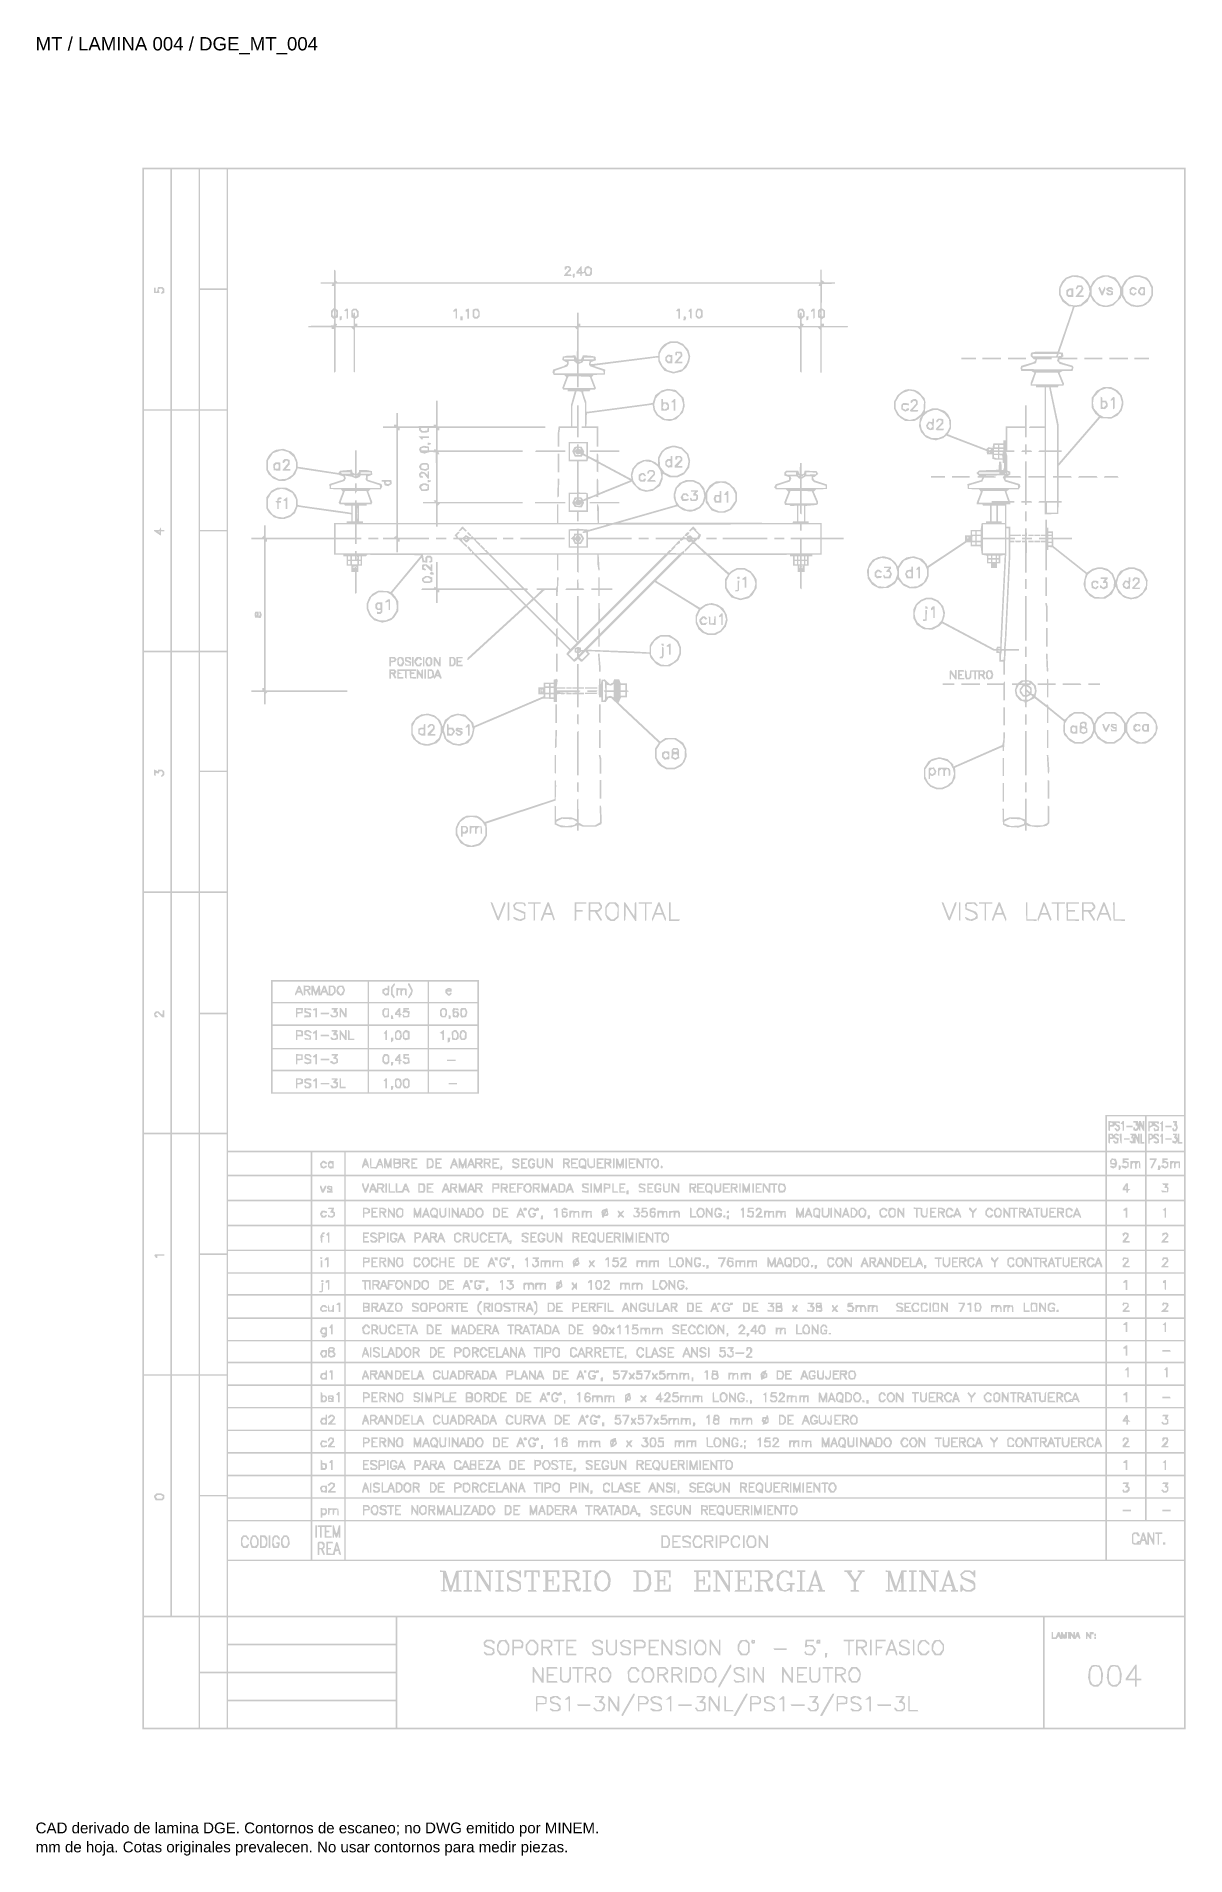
# Paper-space layout 'REF-DGE-004' of a CAD drawing. Header units: metres, sheet in millimetres. Extents: x 12 to 193, y 4 to 291.
import ezdxf

# ---------------------------------------------------------------- set-up
doc = ezdxf.new("R2010")
doc.units = ezdxf.units.M
doc.layers.add('DGE_DATOS', color=7, linetype='Continuous', lineweight=0)
doc.layers.add('DGE_RELLENO', color=7, linetype='Continuous', lineweight=0)
doc.styles.add('DGE_ARIAL', font='arial.ttf')

# ---------------------------------------------------------------- blocks, each defined once
blk = doc.blocks.new('R02_REF_DGE_MT_004')
at = {"layer": 'DGE_RELLENO'}
h = blk.add_hatch(color=7, dxfattribs=at)
h.paths.add_polyline_path([(28.8292, 147.4669), (28.8292, 24.3871), (111.0276, 24.3871), (193.2261, 24.3871), (193.2261, 147.4669), (193.2261, 270.5467), (111.0276, 270.5467), (28.8292, 270.5467)], flags=0)
h.paths.add_polyline_path([(33.2491, 251.3942), (33.2491, 232.4871), (31.1619, 232.4871), (29.0747, 232.4871), (29.0747, 251.3942), (29.0747, 270.3012), (31.1619, 270.3012), (33.2491, 270.3012)], flags=0)
h.paths.add_polyline_path([(37.669, 251.3942), (37.669, 232.4871), (35.5819, 232.4871), (33.4947, 232.4871), (33.4947, 251.3942), (33.4947, 270.3012), (35.5819, 270.3012), (37.669, 270.3012)], flags=0)
h.paths.add_polyline_path([(42.089, 260.9091), (42.089, 251.5169), (40.0018, 251.5169), (37.9146, 251.5169), (37.9146, 260.9091), (37.9146, 270.3012), (40.0018, 270.3012), (42.089, 270.3012)], flags=0)
h.paths.add_polyline_path([(192.9805, 195.778), (192.9805, 121.2549), (186.7803, 121.2549), (180.5801, 121.2549), (180.5801, 118.4311), (180.5801, 115.6073), (111.4573, 115.6073), (42.3345, 115.6073), (42.3345, 192.9543), (42.3345, 270.3012), (117.6575, 270.3012), (192.9805, 270.3012)], flags=0)
h.paths.add_polyline_path([(42.089, 241.8793), (42.089, 232.4871), (40.0018, 232.4871), (37.9146, 232.4871), (37.9146, 241.8793), (37.9146, 251.2714), (40.0018, 251.2714), (42.089, 251.2714)], flags=0)
h.paths.add_polyline_path([(33.2491, 213.3346), (33.2491, 194.4275), (31.1619, 194.4275), (29.0747, 194.4275), (29.0747, 213.3346), (29.0747, 232.2416), (31.1619, 232.2416), (33.2491, 232.2416)], flags=0)
h.paths.add_polyline_path([(37.669, 213.3346), (37.669, 194.4275), (35.5819, 194.4275), (33.4947, 194.4275), (33.4947, 213.3346), (33.4947, 232.2416), (35.5819, 232.2416), (37.669, 232.2416)], flags=0)
h.paths.add_polyline_path([(42.089, 222.8495), (42.089, 213.4573), (40.0018, 213.4573), (37.9146, 213.4573), (37.9146, 222.8495), (37.9146, 232.2416), (40.0018, 232.2416), (42.089, 232.2416)], flags=0)
h.paths.add_polyline_path([(42.089, 203.8197), (42.089, 194.4275), (40.0018, 194.4275), (37.9146, 194.4275), (37.9146, 203.8197), (37.9146, 213.2118), (40.0018, 213.2118), (42.089, 213.2118)], flags=0)
h.paths.add_polyline_path([(33.2491, 175.3363), (33.2491, 156.4907), (31.1619, 156.4907), (29.0747, 156.4907), (29.0747, 175.3363), (29.0747, 194.182), (31.1619, 194.182), (33.2491, 194.182)], flags=0)
h.paths.add_polyline_path([(37.669, 175.3363), (37.669, 156.4907), (35.5819, 156.4907), (33.4947, 156.4907), (33.4947, 175.3363), (33.4947, 194.182), (35.5819, 194.182), (37.669, 194.182)], flags=0)
h.paths.add_polyline_path([(42.089, 184.8512), (42.089, 175.5205), (40.0018, 175.5205), (37.9146, 175.5205), (37.9146, 184.8512), (37.9146, 194.182), (40.0018, 194.182), (42.089, 194.182)], flags=0)
h.paths.add_polyline_path([(42.089, 165.8828), (42.089, 156.4907), (40.0018, 156.4907), (37.9146, 156.4907), (37.9146, 165.8828), (37.9146, 175.275), (40.0018, 175.275), (42.089, 175.275)], flags=0)
h.paths.add_polyline_path([(33.2491, 137.3381), (33.2491, 118.4311), (31.1619, 118.4311), (29.0747, 118.4311), (29.0747, 137.3381), (29.0747, 156.2452), (31.1619, 156.2452), (33.2491, 156.2452)], flags=0)
h.paths.add_polyline_path([(37.669, 137.3381), (37.669, 118.4311), (35.5819, 118.4311), (33.4947, 118.4311), (33.4947, 137.3381), (33.4947, 156.2452), (35.5819, 156.2452), (37.669, 156.2452)], flags=0)
h.paths.add_polyline_path([(42.089, 146.7916), (42.089, 137.3381), (40.0018, 137.3381), (37.9146, 137.3381), (37.9146, 146.7916), (37.9146, 156.2452), (40.0018, 156.2452), (42.089, 156.2452)], flags=0)
h.paths.add_polyline_path([(42.089, 127.7619), (42.089, 118.4311), (40.0018, 118.4311), (37.9146, 118.4311), (37.9146, 127.7619), (37.9146, 137.0926), (40.0018, 137.0926), (42.089, 137.0926)], flags=0)
h.paths.add_polyline_path([(186.8417, 118.3083), (186.8417, 115.6073), (183.8337, 115.6073), (180.8257, 115.6073), (180.8257, 118.3083), (180.8257, 121.0093), (183.8337, 121.0093), (186.8417, 121.0093)], flags=0)
h.paths.add_polyline_path([(192.9805, 118.3083), (192.9805, 115.6073), (190.0339, 115.6073), (187.0873, 115.6073), (187.0873, 118.3083), (187.0873, 121.0093), (190.0339, 121.0093), (192.9805, 121.0093)], flags=0)
h.paths.add_polyline_path([(33.2491, 99.2785), (33.2491, 80.3715), (31.1619, 80.3715), (29.0747, 80.3715), (29.0747, 99.2785), (29.0747, 118.1856), (31.1619, 118.1856), (33.2491, 118.1856)], flags=0)
h.paths.add_polyline_path([(37.669, 99.2785), (37.669, 80.3715), (35.5819, 80.3715), (33.4947, 80.3715), (33.4947, 99.2785), (33.4947, 118.1856), (35.5819, 118.1856), (37.669, 118.1856)], flags=0)
h.paths.add_polyline_path([(42.089, 108.7934), (42.089, 99.4013), (40.0018, 99.4013), (37.9146, 99.4013), (37.9146, 108.7934), (37.9146, 118.1856), (40.0018, 118.1856), (42.089, 118.1856)], flags=0)
h.paths.add_polyline_path([(55.3488, 113.5816), (55.3488, 111.8014), (48.8416, 111.8014), (42.3345, 111.8014), (42.3345, 113.5816), (42.3345, 115.3618), (48.8416, 115.3618), (55.3488, 115.3618)], flags=0)
h.paths.add_polyline_path([(60.6281, 113.5816), (60.6281, 111.8014), (58.1112, 111.8014), (55.5943, 111.8014), (55.5943, 113.5816), (55.5943, 115.3618), (58.1112, 115.3618), (60.6281, 115.3618)], flags=0)
h.paths.add_polyline_path([(180.5801, 113.5816), (180.5801, 111.8014), (120.7269, 111.8014), (60.8737, 111.8014), (60.8737, 113.5816), (60.8737, 115.3618), (120.7269, 115.3618), (180.5801, 115.3618)], flags=0)
h.paths.add_polyline_path([(186.8417, 113.5816), (186.8417, 111.8014), (183.8337, 111.8014), (180.8257, 111.8014), (180.8257, 113.5816), (180.8257, 115.3618), (183.8337, 115.3618), (186.8417, 115.3618)], flags=0)
h.paths.add_polyline_path([(192.9805, 113.5816), (192.9805, 111.8014), (190.0339, 111.8014), (187.0873, 111.8014), (187.0873, 113.5816), (187.0873, 115.3618), (190.0339, 115.3618), (192.9805, 115.3618)], flags=0)
h.paths.add_polyline_path([(55.3488, 109.7142), (55.3488, 107.8726), (48.8416, 107.8726), (42.3345, 107.8726), (42.3345, 109.7142), (42.3345, 111.5558), (48.8416, 111.5558), (55.3488, 111.5558)], flags=0)
h.paths.add_polyline_path([(60.6281, 109.7142), (60.6281, 107.8726), (58.1112, 107.8726), (55.5943, 107.8726), (55.5943, 109.7142), (55.5943, 111.5558), (58.1112, 111.5558), (60.6281, 111.5558)], flags=0)
h.paths.add_polyline_path([(180.5801, 109.7142), (180.5801, 107.8726), (120.7269, 107.8726), (60.8737, 107.8726), (60.8737, 109.7142), (60.8737, 111.5558), (120.7269, 111.5558), (180.5801, 111.5558)], flags=0)
h.paths.add_polyline_path([(186.8417, 109.7142), (186.8417, 107.8726), (183.8337, 107.8726), (180.8257, 107.8726), (180.8257, 109.7142), (180.8257, 111.5558), (183.8337, 111.5558), (186.8417, 111.5558)], flags=0)
h.paths.add_polyline_path([(192.9805, 109.7142), (192.9805, 107.8726), (190.0339, 107.8726), (187.0873, 107.8726), (187.0873, 109.7142), (187.0873, 111.5558), (190.0339, 111.5558), (192.9805, 111.5558)], flags=0)
h.paths.add_polyline_path([(55.3488, 105.7855), (55.3488, 103.9439), (48.8416, 103.9439), (42.3345, 103.9439), (42.3345, 105.7855), (42.3345, 107.6271), (48.8416, 107.6271), (55.3488, 107.6271)], flags=0)
h.paths.add_polyline_path([(60.6281, 105.7855), (60.6281, 103.9439), (58.1112, 103.9439), (55.5943, 103.9439), (55.5943, 105.7855), (55.5943, 107.6271), (58.1112, 107.6271), (60.6281, 107.6271)], flags=0)
h.paths.add_polyline_path([(180.5801, 105.7855), (180.5801, 103.9439), (120.7269, 103.9439), (60.8737, 103.9439), (60.8737, 105.7855), (60.8737, 107.6271), (120.7269, 107.6271), (180.5801, 107.6271)], flags=0)
h.paths.add_polyline_path([(186.8417, 105.7855), (186.8417, 103.9439), (183.8337, 103.9439), (180.8257, 103.9439), (180.8257, 105.7855), (180.8257, 107.6271), (183.8337, 107.6271), (186.8417, 107.6271)], flags=0)
h.paths.add_polyline_path([(192.9805, 105.7855), (192.9805, 103.9439), (190.0339, 103.9439), (187.0873, 103.9439), (187.0873, 105.7855), (187.0873, 107.6271), (190.0339, 107.6271), (192.9805, 107.6271)], flags=0)
h.paths.add_polyline_path([(55.3488, 101.8568), (55.3488, 100.0152), (48.8416, 100.0152), (42.3345, 100.0152), (42.3345, 101.8568), (42.3345, 103.6984), (48.8416, 103.6984), (55.3488, 103.6984)], flags=0)
h.paths.add_polyline_path([(60.6281, 101.8568), (60.6281, 100.0152), (58.1112, 100.0152), (55.5943, 100.0152), (55.5943, 101.8568), (55.5943, 103.6984), (58.1112, 103.6984), (60.6281, 103.6984)], flags=0)
h.paths.add_polyline_path([(180.5801, 101.8568), (180.5801, 100.0152), (120.7269, 100.0152), (60.8737, 100.0152), (60.8737, 101.8568), (60.8737, 103.6984), (120.7269, 103.6984), (180.5801, 103.6984)], flags=0)
h.paths.add_polyline_path([(186.8417, 101.8568), (186.8417, 100.0152), (183.8337, 100.0152), (180.8257, 100.0152), (180.8257, 101.8568), (180.8257, 103.6984), (183.8337, 103.6984), (186.8417, 103.6984)], flags=0)
h.paths.add_polyline_path([(192.9805, 101.8568), (192.9805, 100.0152), (190.0339, 100.0152), (187.0873, 100.0152), (187.0873, 101.8568), (187.0873, 103.6984), (190.0339, 103.6984), (192.9805, 103.6984)], flags=0)
h.paths.add_polyline_path([(55.3488, 98.1122), (55.3488, 96.4548), (48.8416, 96.4548), (42.3345, 96.4548), (42.3345, 98.1122), (42.3345, 99.7696), (48.8416, 99.7696), (55.3488, 99.7696)], flags=0)
h.paths.add_polyline_path([(60.6281, 98.1122), (60.6281, 96.4548), (58.1112, 96.4548), (55.5943, 96.4548), (55.5943, 98.1122), (55.5943, 99.7696), (58.1112, 99.7696), (60.6281, 99.7696)], flags=0)
h.paths.add_polyline_path([(180.5801, 98.1122), (180.5801, 96.4548), (120.7269, 96.4548), (60.8737, 96.4548), (60.8737, 98.1122), (60.8737, 99.7696), (120.7269, 99.7696), (180.5801, 99.7696)], flags=0)
h.paths.add_polyline_path([(186.8417, 98.1122), (186.8417, 96.4548), (183.8337, 96.4548), (180.8257, 96.4548), (180.8257, 98.1122), (180.8257, 99.7696), (183.8337, 99.7696), (186.8417, 99.7696)], flags=0)
h.paths.add_polyline_path([(192.9805, 98.1122), (192.9805, 96.4548), (190.0339, 96.4548), (187.0873, 96.4548), (187.0873, 98.1122), (187.0873, 99.7696), (190.0339, 99.7696), (192.9805, 99.7696)], flags=0)
h.paths.add_polyline_path([(42.089, 89.7636), (42.089, 80.3715), (40.0018, 80.3715), (37.9146, 80.3715), (37.9146, 89.7636), (37.9146, 99.1558), (40.0018, 99.1558), (42.089, 99.1558)], flags=0)
h.paths.add_polyline_path([(55.3488, 94.6132), (55.3488, 93.0171), (48.8416, 93.0171), (42.3345, 93.0171), (42.3345, 94.6132), (42.3345, 96.2092), (48.8416, 96.2092), (55.3488, 96.2092)], flags=0)
h.paths.add_polyline_path([(60.6281, 94.6132), (60.6281, 93.0171), (58.1112, 93.0171), (55.5943, 93.0171), (55.5943, 94.6132), (55.5943, 96.2092), (58.1112, 96.2092), (60.6281, 96.2092)], flags=0)
h.paths.add_polyline_path([(180.5801, 94.6132), (180.5801, 93.0171), (120.7269, 93.0171), (60.8737, 93.0171), (60.8737, 94.6132), (60.8737, 96.2092), (120.7269, 96.2092), (180.5801, 96.2092)], flags=0)
h.paths.add_polyline_path([(186.8417, 94.6132), (186.8417, 93.0171), (183.8337, 93.0171), (180.8257, 93.0171), (180.8257, 94.6132), (180.8257, 96.2092), (183.8337, 96.2092), (186.8417, 96.2092)], flags=0)
h.paths.add_polyline_path([(192.9805, 94.6132), (192.9805, 93.0171), (190.0339, 93.0171), (187.0873, 93.0171), (187.0873, 94.6132), (187.0873, 96.2092), (190.0339, 96.2092), (192.9805, 96.2092)], flags=0)
h.paths.add_polyline_path([(55.3488, 91.0528), (55.3488, 89.3339), (48.8416, 89.3339), (42.3345, 89.3339), (42.3345, 91.0528), (42.3345, 92.7716), (48.8416, 92.7716), (55.3488, 92.7716)], flags=0)
h.paths.add_polyline_path([(60.6281, 91.0528), (60.6281, 89.3339), (58.1112, 89.3339), (55.5943, 89.3339), (55.5943, 91.0528), (55.5943, 92.7716), (58.1112, 92.7716), (60.6281, 92.7716)], flags=0)
h.paths.add_polyline_path([(180.5801, 91.0528), (180.5801, 89.3339), (120.7269, 89.3339), (60.8737, 89.3339), (60.8737, 91.0528), (60.8737, 92.7716), (120.7269, 92.7716), (180.5801, 92.7716)], flags=0)
h.paths.add_polyline_path([(186.8417, 91.0528), (186.8417, 89.3339), (183.8337, 89.3339), (180.8257, 89.3339), (180.8257, 91.0528), (180.8257, 92.7716), (183.8337, 92.7716), (186.8417, 92.7716)], flags=0)
h.paths.add_polyline_path([(192.9805, 91.0528), (192.9805, 89.3339), (190.0339, 89.3339), (187.0873, 89.3339), (187.0873, 91.0528), (187.0873, 92.7716), (190.0339, 92.7716), (192.9805, 92.7716)], flags=0)
h.paths.add_polyline_path([(55.3488, 87.431), (55.3488, 85.7735), (48.8416, 85.7735), (42.3345, 85.7735), (42.3345, 87.431), (42.3345, 89.0884), (48.8416, 89.0884), (55.3488, 89.0884)], flags=0)
h.paths.add_polyline_path([(60.6281, 87.431), (60.6281, 85.7735), (58.1112, 85.7735), (55.5943, 85.7735), (55.5943, 87.431), (55.5943, 89.0884), (58.1112, 89.0884), (60.6281, 89.0884)], flags=0)
h.paths.add_polyline_path([(180.5801, 87.431), (180.5801, 85.7735), (120.7269, 85.7735), (60.8737, 85.7735), (60.8737, 87.431), (60.8737, 89.0884), (120.7269, 89.0884), (180.5801, 89.0884)], flags=0)
h.paths.add_polyline_path([(186.8417, 87.431), (186.8417, 85.7735), (183.8337, 85.7735), (180.8257, 85.7735), (180.8257, 87.431), (180.8257, 89.0884), (183.8337, 89.0884), (186.8417, 89.0884)], flags=0)
h.paths.add_polyline_path([(192.9805, 87.431), (192.9805, 85.7735), (190.0339, 85.7735), (187.0873, 85.7735), (187.0873, 87.431), (187.0873, 89.0884), (190.0339, 89.0884), (192.9805, 89.0884)], flags=0)
h.paths.add_polyline_path([(55.3488, 83.9319), (55.3488, 82.3359), (48.8416, 82.3359), (42.3345, 82.3359), (42.3345, 83.9319), (42.3345, 85.528), (48.8416, 85.528), (55.3488, 85.528)], flags=0)
h.paths.add_polyline_path([(60.6281, 83.9319), (60.6281, 82.3359), (58.1112, 82.3359), (55.5943, 82.3359), (55.5943, 83.9319), (55.5943, 85.528), (58.1112, 85.528), (60.6281, 85.528)], flags=0)
h.paths.add_polyline_path([(180.5801, 83.9319), (180.5801, 82.3359), (120.7269, 82.3359), (60.8737, 82.3359), (60.8737, 83.9319), (60.8737, 85.528), (120.7269, 85.528), (180.5801, 85.528)], flags=0)
h.paths.add_polyline_path([(186.8417, 83.9319), (186.8417, 82.3359), (183.8337, 82.3359), (180.8257, 82.3359), (180.8257, 83.9319), (180.8257, 85.528), (183.8337, 85.528), (186.8417, 85.528)], flags=0)
h.paths.add_polyline_path([(192.9805, 83.9319), (192.9805, 82.3359), (190.0339, 82.3359), (187.0873, 82.3359), (187.0873, 83.9319), (187.0873, 85.528), (190.0339, 85.528), (192.9805, 85.528)], flags=0)
h.paths.add_polyline_path([(55.3488, 80.4329), (55.3488, 78.7755), (48.8416, 78.7755), (42.3345, 78.7755), (42.3345, 80.4329), (42.3345, 82.0903), (48.8416, 82.0903), (55.3488, 82.0903)], flags=0)
h.paths.add_polyline_path([(60.6281, 80.4329), (60.6281, 78.7755), (58.1112, 78.7755), (55.5943, 78.7755), (55.5943, 80.4329), (55.5943, 82.0903), (58.1112, 82.0903), (60.6281, 82.0903)], flags=0)
h.paths.add_polyline_path([(180.5801, 80.4329), (180.5801, 78.7755), (120.7269, 78.7755), (60.8737, 78.7755), (60.8737, 80.4329), (60.8737, 82.0903), (120.7269, 82.0903), (180.5801, 82.0903)], flags=0)
h.paths.add_polyline_path([(186.8417, 80.4329), (186.8417, 78.7755), (183.8337, 78.7755), (180.8257, 78.7755), (180.8257, 80.4329), (180.8257, 82.0903), (183.8337, 82.0903), (186.8417, 82.0903)], flags=0)
h.paths.add_polyline_path([(192.9805, 80.4329), (192.9805, 78.7755), (190.0339, 78.7755), (187.0873, 78.7755), (187.0873, 80.4329), (187.0873, 82.0903), (190.0339, 82.0903), (192.9805, 82.0903)], flags=0)
h.paths.add_polyline_path([(33.2491, 61.2189), (33.2491, 42.3119), (31.1619, 42.3119), (29.0747, 42.3119), (29.0747, 61.2189), (29.0747, 80.126), (31.1619, 80.126), (33.2491, 80.126)], flags=0)
h.paths.add_polyline_path([(37.669, 61.2189), (37.669, 42.3119), (35.5819, 42.3119), (33.4947, 42.3119), (33.4947, 61.2189), (33.4947, 80.126), (35.5819, 80.126), (37.669, 80.126)], flags=0)
h.paths.add_polyline_path([(42.089, 70.7338), (42.089, 61.3417), (40.0018, 61.3417), (37.9146, 61.3417), (37.9146, 70.7338), (37.9146, 80.126), (40.0018, 80.126), (42.089, 80.126)], flags=0)
h.paths.add_polyline_path([(55.3488, 76.8725), (55.3488, 75.2151), (48.8416, 75.2151), (42.3345, 75.2151), (42.3345, 76.8725), (42.3345, 78.5299), (48.8416, 78.5299), (55.3488, 78.5299)], flags=0)
h.paths.add_polyline_path([(60.6281, 76.8725), (60.6281, 75.2151), (58.1112, 75.2151), (55.5943, 75.2151), (55.5943, 76.8725), (55.5943, 78.5299), (58.1112, 78.5299), (60.6281, 78.5299)], flags=0)
h.paths.add_polyline_path([(180.5801, 76.8725), (180.5801, 75.2151), (120.7269, 75.2151), (60.8737, 75.2151), (60.8737, 76.8725), (60.8737, 78.5299), (120.7269, 78.5299), (180.5801, 78.5299)], flags=0)
h.paths.add_polyline_path([(186.8417, 76.8725), (186.8417, 75.2151), (183.8337, 75.2151), (180.8257, 75.2151), (180.8257, 76.8725), (180.8257, 78.5299), (183.8337, 78.5299), (186.8417, 78.5299)], flags=0)
h.paths.add_polyline_path([(192.9805, 76.8725), (192.9805, 75.2151), (190.0339, 75.2151), (187.0873, 75.2151), (187.0873, 76.8725), (187.0873, 78.5299), (190.0339, 78.5299), (192.9805, 78.5299)], flags=0)
h.paths.add_polyline_path([(55.3488, 73.3121), (55.3488, 71.6546), (48.8416, 71.6546), (42.3345, 71.6546), (42.3345, 73.3121), (42.3345, 74.9695), (48.8416, 74.9695), (55.3488, 74.9695)], flags=0)
h.paths.add_polyline_path([(60.6281, 73.3121), (60.6281, 71.6546), (58.1112, 71.6546), (55.5943, 71.6546), (55.5943, 73.3121), (55.5943, 74.9695), (58.1112, 74.9695), (60.6281, 74.9695)], flags=0)
h.paths.add_polyline_path([(180.5801, 73.3121), (180.5801, 71.6546), (120.7269, 71.6546), (60.8737, 71.6546), (60.8737, 73.3121), (60.8737, 74.9695), (120.7269, 74.9695), (180.5801, 74.9695)], flags=0)
h.paths.add_polyline_path([(186.8417, 73.3121), (186.8417, 71.6546), (183.8337, 71.6546), (180.8257, 71.6546), (180.8257, 73.3121), (180.8257, 74.9695), (183.8337, 74.9695), (186.8417, 74.9695)], flags=0)
h.paths.add_polyline_path([(192.9805, 73.3121), (192.9805, 71.6546), (190.0339, 71.6546), (187.0873, 71.6546), (187.0873, 73.3121), (187.0873, 74.9695), (190.0339, 74.9695), (192.9805, 74.9695)], flags=0)
h.paths.add_polyline_path([(55.3488, 69.7517), (55.3488, 68.0942), (48.8416, 68.0942), (42.3345, 68.0942), (42.3345, 69.7517), (42.3345, 71.4091), (48.8416, 71.4091), (55.3488, 71.4091)], flags=0)
h.paths.add_polyline_path([(60.6281, 69.7517), (60.6281, 68.0942), (58.1112, 68.0942), (55.5943, 68.0942), (55.5943, 69.7517), (55.5943, 71.4091), (58.1112, 71.4091), (60.6281, 71.4091)], flags=0)
h.paths.add_polyline_path([(180.5801, 69.7517), (180.5801, 68.0942), (120.7269, 68.0942), (60.8737, 68.0942), (60.8737, 69.7517), (60.8737, 71.4091), (120.7269, 71.4091), (180.5801, 71.4091)], flags=0)
h.paths.add_polyline_path([(186.8417, 69.7517), (186.8417, 68.0942), (183.8337, 68.0942), (180.8257, 68.0942), (180.8257, 69.7517), (180.8257, 71.4091), (183.8337, 71.4091), (186.8417, 71.4091)], flags=0)
h.paths.add_polyline_path([(192.9805, 69.7517), (192.9805, 68.0942), (190.0339, 68.0942), (187.0873, 68.0942), (187.0873, 69.7517), (187.0873, 71.4091), (190.0339, 71.4091), (192.9805, 71.4091)], flags=0)
h.paths.add_polyline_path([(55.3488, 66.1912), (55.3488, 64.5338), (48.8416, 64.5338), (42.3345, 64.5338), (42.3345, 66.1912), (42.3345, 67.8487), (48.8416, 67.8487), (55.3488, 67.8487)], flags=0)
h.paths.add_polyline_path([(60.6281, 66.1912), (60.6281, 64.5338), (58.1112, 64.5338), (55.5943, 64.5338), (55.5943, 66.1912), (55.5943, 67.8487), (58.1112, 67.8487), (60.6281, 67.8487)], flags=0)
h.paths.add_polyline_path([(180.5801, 66.1912), (180.5801, 64.5338), (120.7269, 64.5338), (60.8737, 64.5338), (60.8737, 66.1912), (60.8737, 67.8487), (120.7269, 67.8487), (180.5801, 67.8487)], flags=0)
h.paths.add_polyline_path([(186.8417, 66.1912), (186.8417, 64.5338), (183.8337, 64.5338), (180.8257, 64.5338), (180.8257, 66.1912), (180.8257, 67.8487), (183.8337, 67.8487), (186.8417, 67.8487)], flags=0)
h.paths.add_polyline_path([(192.9805, 66.1912), (192.9805, 64.5338), (190.0339, 64.5338), (187.0873, 64.5338), (187.0873, 66.1912), (187.0873, 67.8487), (190.0339, 67.8487), (192.9805, 67.8487)], flags=0)
h.paths.add_polyline_path([(55.3488, 62.6308), (55.3488, 60.9734), (48.8416, 60.9734), (42.3345, 60.9734), (42.3345, 62.6308), (42.3345, 64.2883), (48.8416, 64.2883), (55.3488, 64.2883)], flags=0)
h.paths.add_polyline_path([(60.6281, 62.6308), (60.6281, 60.9734), (58.1112, 60.9734), (55.5943, 60.9734), (55.5943, 62.6308), (55.5943, 64.2883), (58.1112, 64.2883), (60.6281, 64.2883)], flags=0)
h.paths.add_polyline_path([(180.5801, 62.6308), (180.5801, 60.9734), (120.7269, 60.9734), (60.8737, 60.9734), (60.8737, 62.6308), (60.8737, 64.2883), (120.7269, 64.2883), (180.5801, 64.2883)], flags=0)
h.paths.add_polyline_path([(186.8417, 62.6308), (186.8417, 60.9734), (183.8337, 60.9734), (180.8257, 60.9734), (180.8257, 62.6308), (180.8257, 64.2883), (183.8337, 64.2883), (186.8417, 64.2883)], flags=0)
h.paths.add_polyline_path([(192.9805, 62.6308), (192.9805, 60.9734), (190.0339, 60.9734), (187.0873, 60.9734), (187.0873, 62.6308), (187.0873, 64.2883), (190.0339, 64.2883), (192.9805, 64.2883)], flags=0)
h.paths.add_polyline_path([(42.089, 51.704), (42.089, 42.3119), (40.0018, 42.3119), (37.9146, 42.3119), (37.9146, 51.704), (37.9146, 61.0962), (40.0018, 61.0962), (42.089, 61.0962)], flags=0)
h.paths.add_polyline_path([(55.3488, 59.0704), (55.3488, 57.413), (48.8416, 57.413), (42.3345, 57.413), (42.3345, 59.0704), (42.3345, 60.7278), (48.8416, 60.7278), (55.3488, 60.7278)], flags=0)
h.paths.add_polyline_path([(60.6281, 59.0704), (60.6281, 57.413), (58.1112, 57.413), (55.5943, 57.413), (55.5943, 59.0704), (55.5943, 60.7278), (58.1112, 60.7278), (60.6281, 60.7278)], flags=0)
h.paths.add_polyline_path([(180.5801, 59.0704), (180.5801, 57.413), (120.7269, 57.413), (60.8737, 57.413), (60.8737, 59.0704), (60.8737, 60.7278), (120.7269, 60.7278), (180.5801, 60.7278)], flags=0)
h.paths.add_polyline_path([(186.8417, 59.0704), (186.8417, 57.413), (183.8337, 57.413), (180.8257, 57.413), (180.8257, 59.0704), (180.8257, 60.7278), (183.8337, 60.7278), (186.8417, 60.7278)], flags=0)
h.paths.add_polyline_path([(192.9805, 59.0704), (192.9805, 57.413), (190.0339, 57.413), (187.0873, 57.413), (187.0873, 59.0704), (187.0873, 60.7278), (190.0339, 60.7278), (192.9805, 60.7278)], flags=0)
h.paths.add_polyline_path([(55.3488, 54.1595), (55.3488, 51.1516), (48.8416, 51.1516), (42.3345, 51.1516), (42.3345, 54.1595), (42.3345, 57.1674), (48.8416, 57.1674), (55.3488, 57.1674)], flags=0)
h.paths.add_polyline_path([(60.6281, 54.1595), (60.6281, 51.1516), (58.1112, 51.1516), (55.5943, 51.1516), (55.5943, 54.1595), (55.5943, 57.1674), (58.1112, 57.1674), (60.6281, 57.1674)], flags=0)
h.paths.add_polyline_path([(180.5801, 54.1595), (180.5801, 51.1516), (120.7269, 51.1516), (60.8737, 51.1516), (60.8737, 54.1595), (60.8737, 57.1674), (120.7269, 57.1674), (180.5801, 57.1674)], flags=0)
h.paths.add_polyline_path([(192.9805, 54.1595), (192.9805, 51.1516), (186.9031, 51.1516), (180.8257, 51.1516), (180.8257, 54.1595), (180.8257, 57.1674), (186.9031, 57.1674), (192.9805, 57.1674)], flags=0)
h.paths.add_polyline_path([(192.9805, 46.609), (192.9805, 42.3119), (117.6575, 42.3119), (42.3345, 42.3119), (42.3345, 46.609), (42.3345, 50.906), (117.6575, 50.906), (192.9805, 50.906)], flags=0)
h.paths.add_polyline_path([(37.669, 33.3495), (37.669, 24.6326), (33.3719, 24.6326), (29.0747, 24.6326), (29.0747, 33.3495), (29.0747, 42.0664), (33.3719, 42.0664), (37.669, 42.0664)], flags=0)
h.paths.add_polyline_path([(42.089, 37.7693), (42.089, 33.4723), (40.0018, 33.4723), (37.9146, 33.4723), (37.9146, 37.7693), (37.9146, 42.0664), (40.0018, 42.0664), (42.089, 42.0664)], flags=0)
h.paths.add_polyline_path([(68.7313, 39.9792), (68.7313, 37.8921), (55.5329, 37.8921), (42.3345, 37.8921), (42.3345, 39.9792), (42.3345, 42.0664), (55.5329, 42.0664), (68.7313, 42.0664)], flags=0)
h.paths.add_polyline_path([(170.7581, 33.3495), (170.7581, 24.6326), (119.8675, 24.6326), (68.9769, 24.6326), (68.9769, 33.3495), (68.9769, 42.0664), (119.8675, 42.0664), (170.7581, 42.0664)], flags=0)
h.paths.add_polyline_path([(192.9805, 33.3495), (192.9805, 24.6326), (181.9921, 24.6326), (171.0036, 24.6326), (171.0036, 33.3495), (171.0036, 42.0664), (181.9921, 42.0664), (192.9805, 42.0664)], flags=0)
h.paths.add_polyline_path([(68.7313, 35.5594), (68.7313, 33.4723), (55.5329, 33.4723), (42.3345, 33.4723), (42.3345, 35.5594), (42.3345, 37.6465), (55.5329, 37.6465), (68.7313, 37.6465)], flags=0)
h.paths.add_polyline_path([(42.089, 28.9297), (42.089, 24.6326), (40.0018, 24.6326), (37.9146, 24.6326), (37.9146, 28.9297), (37.9146, 33.2267), (40.0018, 33.2267), (42.089, 33.2267)], flags=0)
h.paths.add_polyline_path([(68.7313, 31.1396), (68.7313, 29.0524), (55.5329, 29.0524), (42.3345, 29.0524), (42.3345, 31.1396), (42.3345, 33.2267), (55.5329, 33.2267), (68.7313, 33.2267)], flags=0)
h.paths.add_polyline_path([(68.7313, 26.7198), (68.7313, 24.6326), (55.5329, 24.6326), (42.3345, 24.6326), (42.3345, 26.7198), (42.3345, 28.8069), (55.5329, 28.8069), (68.7313, 28.8069)], flags=0)
h.paths.add_polyline_path([(31.2049, 251.3942), (31.1312, 251.0258), (31.0238, 251.0258), (30.9164, 251.0258), (30.9164, 251.3328), (30.9164, 251.6397), (30.7936, 251.6397), (30.6708, 251.6397), (30.6708, 251.21), (30.6708, 250.7803), (31.1029, 250.7803), (31.5349, 250.7803), (31.4582, 251.0861), (31.3814, 251.3919), (31.5869, 251.4707), (31.7923, 251.5495), (31.9345, 251.4074), (32.0766, 251.2653), (31.9177, 251.0108), (31.7588, 250.7564), (31.8111, 250.7041), (31.8634, 250.6517), (32.0652, 250.7292), (32.2669, 250.8066), (32.2669, 251.1372), (32.2669, 251.4678), (32.1196, 251.6151), (31.9722, 251.7625), (31.6254, 251.7625), (31.2786, 251.7625)], flags=0)
h.paths.add_polyline_path([(95.5272, 254.996), (95.3737, 254.9341), (95.3737, 254.6988), (95.3737, 254.4635), (95.4522, 254.4635), (95.5308, 254.4635), (95.6895, 254.6783), (95.8483, 254.8932), (95.9985, 254.7451), (96.1487, 254.597), (95.6998, 254.1002), (95.2509, 253.6034), (95.2509, 253.5423), (95.2509, 253.4813), (95.872, 253.4813), (96.4932, 253.4813), (96.4173, 253.6041), (96.3414, 253.7268), (96.1031, 253.7268), (95.8648, 253.7268), (95.8648, 253.8306), (95.8648, 253.9343), (96.1104, 254.1565), (96.3559, 254.3788), (96.3559, 254.5807), (96.3559, 254.7827), (96.2086, 254.93), (96.0612, 255.0773), (95.8709, 255.0677), (95.6806, 255.058)], flags=0)
h.paths.add_polyline_path([(97.6144, 254.6266), (97.2153, 254.1212), (97.2153, 253.9854), (97.2153, 253.8496), (97.5223, 253.8496), (97.8292, 253.8496), (97.8292, 253.6655), (97.8292, 253.4813), (97.952, 253.4813), (98.0748, 253.4813), (98.0748, 253.6523), (98.0748, 253.8233), (98.269, 253.8979), (98.4632, 253.9724), (98.5002, 253.9724), (98.5372, 253.9724), (98.6014, 253.7268), (98.6657, 253.4813), (99.0209, 253.4813), (99.3762, 253.4813), (99.5235, 253.6286), (99.6709, 253.776), (99.6709, 254.2397), (99.6709, 254.7034), (99.3721, 254.8991), (99.0734, 255.0948), (98.8152, 254.9566), (98.5571, 254.8184), (98.4847, 254.4568), (98.4124, 254.0952), (98.2506, 254.0952), (98.0889, 254.0952), (98.0511, 254.6135), (98.0134, 255.1319)], flags=0)
h.paths.add_polyline_path([(99.381, 254.5246), (99.4518, 254.3402), (99.3748, 254.0335), (99.2978, 253.7268), (99.1203, 253.7268), (98.9428, 253.7268), (98.8089, 253.977), (98.675, 254.2272), (98.7515, 254.4681), (98.828, 254.709), (99.0691, 254.709), (99.3102, 254.709)], flags=0)
h.paths.add_polyline_path([(97.8292, 254.2179), (97.8292, 254.0952), (97.6992, 254.0952), (97.5692, 254.0952), (97.6451, 254.2179), (97.7209, 254.3407), (97.7751, 254.3407), (97.8292, 254.3407)], flags=0)
h.paths.add_polyline_path([(59.032, 253.4885), (59.032, 252.4991), (57.9884, 252.4991), (56.9449, 252.4991), (56.9449, 252.3763), (56.9449, 252.2536), (57.8618, 252.2536), (58.7788, 252.2536), (58.7081, 252.0694), (58.6374, 251.8852), (58.8347, 251.8852), (59.032, 251.8852), (59.032, 250.1664), (59.032, 248.4476), (58.7865, 248.2021), (58.5409, 247.9565), (58.5409, 247.5316), (58.5409, 247.1067), (58.7947, 246.8702), (59.0485, 246.6338), (59.0096, 246.1595), (58.9707, 245.6852), (56.9755, 245.6515), (54.9804, 245.6177), (54.9804, 245.498), (54.9804, 245.3783), (56.8221, 245.3783), (58.6637, 245.3783), (58.6637, 245.2555), (58.6637, 245.1327), (58.8479, 245.1327), (59.032, 245.1327), (59.032, 241.6879), (59.032, 238.243), (59.1548, 238.3188), (59.2776, 238.3947), (59.2776, 241.8865), (59.2776, 245.3783), (60.5141, 245.3783), (61.7507, 245.3783), (61.926, 245.2029), (62.1014, 245.0275), (62.1014, 241.7111), (62.1014, 238.3947), (62.2242, 238.3188), (62.347, 238.243), (62.347, 241.8106), (62.347, 245.3783), (79.6672, 245.3783), (96.9873, 245.3783), (97.1654, 245.2002), (97.3436, 245.022), (97.3065, 242.714), (97.2695, 240.406), (97.1667, 240.6822), (97.0639, 240.9585), (96.4337, 240.9439), (95.8034, 240.9294), (95.4351, 240.8511), (95.0668, 240.7727), (95.0285, 240.5044), (94.9901, 240.236), (95.3661, 240.0416), (95.742, 239.8472), (95.742, 239.7304), (95.742, 239.6136), (95.4658, 239.4406), (95.1895, 239.2676), (94.3736, 239.0023), (93.5577, 238.7371), (93.4995, 238.5147), (93.4414, 238.2923), (93.5542, 238.0907), (93.667, 237.8891), (94.4677, 237.8891), (95.2685, 237.8891), (95.4455, 237.7121), (95.6225, 237.5351), (95.3102, 236.7054), (94.9979, 235.8757), (95.0592, 235.7161), (95.1204, 235.5565), (95.4926, 235.5565), (95.8648, 235.5565), (95.8648, 235.4337), (95.8648, 235.3109), (96.4091, 235.3109), (96.9534, 235.3109), (96.6562, 234.2366), (96.359, 233.1624), (96.3574, 231.4743), (96.3559, 229.7861), (95.3904, 229.7861), (94.4249, 229.7861), (94.3468, 229.2165), (94.2687, 228.6469), (94.2687, 227.6205), (94.2687, 226.594), (94.3915, 226.594), (94.5143, 226.594), (94.5156, 227.6069), (94.517, 228.6198), (94.5931, 229.0802), (94.6692, 229.5406), (96.0036, 229.5406), (97.3381, 229.5406), (97.3381, 228.8039), (97.3381, 228.0673), (97.4609, 228.0673), (97.5837, 228.0673), (97.5837, 230.5842), (97.5837, 233.101), (97.4609, 233.101), (97.3381, 233.101), (97.3381, 231.4436), (97.3381, 229.7861), (96.9698, 229.7861), (96.6015, 229.7861), (96.6015, 231.4079), (96.6015, 233.0297), (96.927, 234.1767), (97.2525, 235.3237), (97.6146, 235.2866), (97.9767, 235.2495), (98.2696, 234.3287), (98.5626, 233.4079), (98.5642, 231.597), (98.5659, 229.7861), (98.3203, 229.7861), (98.0748, 229.7861), (98.0748, 229.6634), (98.0748, 229.5406), (99.2411, 229.5406), (100.4075, 229.5406), (100.4075, 228.0673), (100.4075, 226.594), (100.5303, 226.594), (100.6531, 226.594), (100.6531, 228.1901), (100.6531, 229.7861), (99.7273, 229.7861), (98.8015, 229.7861), (98.8371, 230.7981), (98.8728, 231.81), (103.6611, 232.4458), (108.4493, 233.0816), (108.8391, 233.1435), (109.2289, 233.2053), (109.3069, 232.7439), (109.3848, 232.2824), (109.619, 231.8974), (109.8531, 231.5124), (110.3584, 231.1463), (110.8637, 230.7803), (111.4183, 230.6972), (111.9729, 230.614), (112.4819, 230.7665), (112.9908, 230.919), (113.5008, 231.4289), (114.0108, 231.9389), (114.1552, 232.4752), (114.2996, 233.0116), (114.2144, 233.6314), (114.1291, 234.2512), (113.4911, 234.8892), (112.8532, 235.5272), (112.2333, 235.6124), (111.6135, 235.6977), (111.1337, 235.5685), (110.6539, 235.4393), (110.1432, 235.0637), (109.6325, 234.6881), (109.4314, 234.0827), (109.2303, 233.4772), (108.8398, 233.4084), (108.4493, 233.3395), (103.8509, 232.7291), (99.2525, 232.1188), (99.032, 232.1188), (98.8114, 232.1188), (98.8114, 232.8362), (98.8114, 233.5536), (98.5659, 234.2673), (98.3203, 234.981), (98.3203, 235.146), (98.3203, 235.3109), (98.8042, 235.3109), (99.288, 235.3109), (99.3639, 235.4337), (99.4398, 235.5565), (99.7936, 235.5565), (100.1475, 235.5565), (100.2255, 235.6827), (100.3035, 235.809), (99.9751, 236.6684), (99.6467, 237.5279), (99.7923, 237.7034), (99.9379, 237.8788), (100.8173, 237.9147), (101.6967, 237.9505), (101.7344, 238.3402), (101.7722, 238.7298), (100.9085, 239.008), (100.0448, 239.2862), (100.0844, 239.3258), (100.124, 239.3653), (104.9005, 239.977), (109.6771, 240.5886), (109.8919, 240.5894), (110.1068, 240.5901), (110.1068, 240.3385), (110.1068, 240.0869), (110.3092, 239.6939), (110.5115, 239.301), (110.8026, 238.9181), (111.0936, 238.5352), (111.7816, 238.3188), (112.4697, 238.1024), (113.1313, 238.2504), (113.7929, 238.3985), (114.1652, 238.7117), (114.5375, 239.025), (114.7674, 239.4756), (114.9973, 239.9263), (115.079, 240.3615), (115.1606, 240.7966), (115.0212, 241.3142), (114.8818, 241.8318), (114.4559, 242.3033), (114.0299, 242.7748), (113.6152, 242.9716), (113.2005, 243.1684), (112.5696, 243.1684), (111.9387, 243.1684), (111.4831, 242.9348), (111.0276, 242.7012), (110.7657, 242.413), (110.5038, 242.1248), (110.3053, 241.7319), (110.1068, 241.339), (110.1068, 241.1176), (110.1068, 240.8962), (104.9195, 240.2461), (99.7322, 239.5961), (99.5826, 239.602), (99.433, 239.608), (99.4938, 239.7664), (99.5546, 239.9249), (99.9292, 240.0663), (100.3037, 240.2076), (100.2635, 240.4893), (100.2233, 240.771), (99.7322, 240.8577), (99.2411, 240.9443), (98.739, 240.9514), (98.237, 240.9585), (98.0971, 240.6515), (97.9573, 240.3446), (97.7705, 240.3446), (97.5837, 240.3446), (97.5837, 242.8614), (97.5837, 245.3783), (114.8424, 245.3783), (132.1012, 245.3783), (132.2766, 245.2029), (132.452, 245.0275), (132.452, 241.7111), (132.452, 238.3947), (132.5748, 238.3188), (132.6976, 238.243), (132.6976, 241.8106), (132.6976, 245.3783), (133.9955, 245.3783), (135.2934, 245.3783), (135.4688, 245.2029), (135.6442, 245.0275), (135.6442, 241.6425), (135.6442, 238.2575), (135.767, 238.2575), (135.8897, 238.2575), (135.8897, 241.8179), (135.8897, 245.3783), (137.9083, 245.3783), (139.9268, 245.3783), (140.0027, 245.5011), (140.0786, 245.6238), (138.1683, 245.6238), (136.2581, 245.6238), (136.2581, 245.808), (136.2581, 245.9921), (136.0739, 245.9921), (135.8897, 245.9921), (135.8897, 246.3309), (135.8897, 246.6697), (136.1353, 246.8231), (136.3808, 246.9764), (136.3808, 247.5209), (136.3808, 248.0654), (136.132, 248.2397), (135.8832, 248.4139), (135.9171, 250.3031), (135.9511, 252.1922), (136.964, 252.2278), (137.9769, 252.2635), (137.9769, 252.3813), (137.9769, 252.4991), (137.1482, 252.503), (136.3194, 252.5069), (136.1046, 252.67), (135.8897, 252.8331), (135.8897, 253.6483), (135.8897, 254.4635), (135.767, 254.4635), (135.6442, 254.4635), (135.6442, 253.4813), (135.6442, 252.4991), (97.6082, 252.4991), (59.5723, 252.4991), (59.4249, 252.6464), (59.2776, 252.7938), (59.2776, 253.56), (59.2776, 254.3262), (59.1548, 254.4021), (59.032, 254.478)], flags=0)
h.paths.add_polyline_path([(135.443, 252.0694), (135.3724, 251.8852), (135.5083, 251.8852), (135.6442, 251.8852), (135.6442, 250.1201), (135.6442, 248.3549), (135.46, 248.2021), (135.2758, 248.0492), (135.2758, 247.5079), (135.2758, 246.9666), (135.46, 246.896), (135.6442, 246.8253), (135.6442, 246.2246), (135.6442, 245.6238), (134.2864, 245.6238), (132.9286, 245.6238), (133.005, 245.7475), (133.0814, 245.8711), (132.8895, 245.9448), (132.6976, 246.0184), (132.6976, 246.3463), (132.6976, 246.6742), (132.9431, 246.8845), (133.1887, 247.0947), (133.1887, 247.4723), (133.1887, 247.8499), (133.0616, 248.0874), (132.9345, 248.3248), (132.6564, 248.3248), (132.3783, 248.3248), (132.231, 248.1775), (132.0837, 248.0302), (132.0837, 247.5173), (132.0837, 247.0044), (132.2678, 246.8516), (132.452, 246.6987), (132.452, 246.1613), (132.452, 245.6238), (115.1406, 245.6238), (97.8292, 245.6238), (97.8292, 245.808), (97.8292, 245.9921), (97.7064, 245.9921), (97.5837, 245.9921), (97.5837, 246.8516), (97.5837, 247.711), (97.4609, 247.711), (97.3381, 247.711), (97.3381, 246.6674), (97.3381, 245.6238), (80.0267, 245.6238), (62.7153, 245.6238), (62.7153, 245.808), (62.7153, 245.9921), (62.5312, 245.9921), (62.347, 245.9921), (62.347, 246.3455), (62.347, 246.6988), (62.6171, 246.8782), (62.8872, 247.0575), (62.8872, 247.4955), (62.8872, 247.9336), (62.7248, 248.1292), (62.5625, 248.3248), (62.2951, 248.3248), (62.0278, 248.3248), (61.8804, 248.1775), (61.7331, 248.0302), (61.7331, 247.4984), (61.7331, 246.9666), (61.9173, 246.896), (62.1014, 246.8253), (62.1014, 246.2246), (62.1014, 245.6238), (60.7437, 245.6238), (59.3859, 245.6238), (59.4565, 245.7381), (59.5272, 245.8524), (59.4024, 245.9295), (59.2776, 246.0066), (59.2776, 246.416), (59.2776, 246.8253), (59.4618, 246.896), (59.6459, 246.9666), (59.6459, 247.5079), (59.6459, 248.0492), (59.4618, 248.2021), (59.2776, 248.3549), (59.2776, 250.3042), (59.2776, 252.2536), (97.3956, 252.2536), (135.5137, 252.2536)], flags=0)
h.paths.add_polyline_path([(59.0008, 247.312), (58.9525, 247.0357), (58.8562, 247.2508), (58.76, 247.466), (58.8568, 247.8033), (58.9536, 248.1407), (59.0013, 247.8644), (59.0491, 247.5882)], flags=0)
h.paths.add_polyline_path([(62.5782, 247.8076), (62.6787, 247.536), (62.6213, 247.3165), (62.5639, 247.0971), (62.4554, 247.0971), (62.347, 247.0971), (62.347, 247.404), (62.347, 247.711), (62.2328, 247.711), (62.1185, 247.711), (62.0653, 247.4347), (62.0121, 247.1585), (61.9954, 247.537), (61.9787, 247.9156), (62.0605, 247.9974), (62.1424, 248.0793), (62.31, 248.0793), (62.4777, 248.0793)], flags=0)
h.paths.add_polyline_path([(132.7958, 247.932), (132.9431, 247.7846), (132.9431, 247.5095), (132.9431, 247.2344), (132.8203, 247.1585), (132.6976, 247.0826), (132.6976, 247.3968), (132.6976, 247.711), (132.5829, 247.711), (132.4683, 247.711), (132.4172, 247.3733), (132.366, 247.0357), (132.3476, 247.4757), (132.3292, 247.9156), (132.4111, 247.9974), (132.4929, 248.0793), (132.5707, 248.0793), (132.6484, 248.0793)], flags=0)
h.paths.add_polyline_path([(136.1353, 247.5196), (136.1353, 247.0971), (136.0125, 247.0971), (135.8897, 247.0971), (135.8897, 247.5954), (135.8897, 248.0938), (136.0125, 248.0179), (136.1353, 247.942)], flags=0)
h.paths.add_polyline_path([(59.3622, 247.3733), (59.3061, 247.1585), (59.3061, 247.5882), (59.3061, 248.0179), (59.3622, 247.803), (59.4184, 247.5882)], flags=0)
h.paths.add_polyline_path([(135.6082, 247.3134), (135.5548, 247.0357), (135.5524, 247.5268), (135.5499, 248.0179), (135.6058, 247.8045), (135.6616, 247.5911)], flags=0)
h.paths.add_polyline_path([(113.5423, 242.6784), (114.0214, 242.434), (114.3427, 242.0128), (114.664, 241.5915), (114.7848, 241.1541), (114.9055, 240.7167), (114.7803, 240.2517), (114.6551, 239.7867), (114.2862, 239.2852), (113.9174, 238.7836), (113.2513, 238.5741), (112.5853, 238.3646), (112.0883, 238.4984), (111.5913, 238.6322), (111.212, 238.9514), (110.8327, 239.2705), (110.5925, 239.7413), (110.3524, 240.212), (110.3524, 240.7141), (110.3524, 241.2162), (110.526, 241.5477), (110.6997, 241.8793), (111.1092, 242.2715), (111.5187, 242.6638), (111.8257, 242.7855), (112.1326, 242.9073), (112.5979, 242.915), (113.0632, 242.9228)], flags=0)
h.paths.add_polyline_path([(96.847, 240.4674), (96.847, 240.3446), (96.049, 240.3446), (95.2509, 240.3446), (95.2509, 240.4674), (95.2509, 240.5901), (96.049, 240.5901), (96.847, 240.5901)], flags=0)
h.paths.add_polyline_path([(99.9164, 240.4674), (99.9164, 240.3446), (99.1797, 240.3446), (98.4431, 240.3446), (98.4431, 240.4674), (98.4431, 240.5901), (99.1797, 240.5901), (99.9164, 240.5901)], flags=0)
h.paths.add_polyline_path([(97.0619, 239.8604), (97.3381, 239.63), (97.3381, 238.8823), (97.3381, 238.1347), (95.5489, 238.1347), (93.7596, 238.1347), (93.7993, 238.3337), (93.839, 238.5328), (94.8064, 238.8739), (95.7737, 239.2151), (95.8788, 239.3808), (95.9838, 239.5466), (95.9857, 239.8228), (95.9876, 240.099), (96.3866, 240.095), (96.7856, 240.0909)], flags=0)
h.paths.add_polyline_path([(97.9187, 240.0249), (97.8446, 239.9507), (97.6834, 240.0152), (97.5223, 240.0797), (97.7576, 240.0894), (97.9929, 240.099)], flags=0)
h.paths.add_polyline_path([(99.2423, 239.8228), (99.1773, 239.5466), (99.2783, 239.3924), (99.3793, 239.2382), (100.4152, 238.8902), (101.4511, 238.5422), (101.4908, 238.3385), (101.5305, 238.1347), (99.5571, 238.1347), (97.5837, 238.1347), (97.5837, 238.8744), (97.5837, 239.614), (97.8787, 239.7262), (98.1737, 239.8384), (98.2542, 239.9687), (98.3348, 240.099), (98.821, 240.099), (99.3072, 240.099)], flags=0)
h.paths.add_polyline_path([(97.3381, 236.7842), (97.3381, 235.9248), (97.4609, 235.9248), (97.5837, 235.9248), (97.5837, 236.7896), (97.5837, 237.6543), (98.4589, 237.6183), (99.3342, 237.5822), (99.6757, 236.6921), (100.0171, 235.802), (97.6395, 235.802), (95.2619, 235.802), (95.572, 236.6256), (95.882, 237.4493), (95.942, 237.5464), (96.0021, 237.6436), (96.6701, 237.6436), (97.3381, 237.6436)], flags=0)
h.paths.add_polyline_path([(112.3754, 235.2967), (112.8637, 235.1612), (113.3151, 234.7098), (113.7665, 234.2584), (113.9063, 233.7393), (114.0461, 233.2201), (113.9685, 232.8067), (113.891, 232.3933), (113.6611, 232.0154), (113.4313, 231.6375), (112.9203, 231.2994), (112.4093, 230.9612), (111.7799, 230.9635), (111.1504, 230.9657), (110.6241, 231.3011), (110.0979, 231.6364), (109.8677, 232.0149), (109.6376, 232.3933), (109.56, 232.8067), (109.4825, 233.2201), (109.6179, 233.7229), (109.7532, 234.2257), (110.1449, 234.6506), (110.5365, 235.0756), (111.0276, 235.2493), (111.5187, 235.4229), (111.7029, 235.4276), (111.887, 235.4323)], flags=0)
h.paths.add_polyline_path([(96.6775, 253.7505), (96.6162, 253.6514), (96.6512, 253.4129), (96.6863, 253.1744), (96.7973, 253.2012), (96.9084, 253.2281), (96.9472, 253.5389), (96.9861, 253.8496), (96.8624, 253.8496), (96.7387, 253.8496)], flags=0)
h.paths.add_polyline_path([(174.8901, 253.425), (174.4181, 253.2567), (174.1108, 252.97), (173.8036, 252.6833), (173.5526, 252.1937), (173.3016, 251.704), (173.2963, 251.0887), (173.291, 250.4734), (173.5626, 249.9499), (173.8341, 249.4265), (174.3403, 249.0598), (174.8465, 248.6932), (175.1483, 248.6932), (175.4502, 248.6932), (175.3775, 248.4037), (175.3049, 248.1143), (174.1835, 244.8433), (173.0621, 241.5723), (171.3269, 241.5578), (169.5917, 241.5433), (169.2234, 241.4649), (168.855, 241.3866), (168.8168, 241.1187), (168.7786, 240.8508), (169.0317, 240.5977), (169.2848, 240.3446), (169.4075, 240.3446), (169.5303, 240.3446), (169.5303, 240.2369), (169.5303, 240.1291), (169.3768, 240.007), (169.2234, 239.8848), (168.2789, 239.6078), (167.3345, 239.3308), (167.2633, 239.1452), (167.192, 238.9595), (167.2644, 238.7313), (167.3369, 238.503), (168.1283, 238.503), (168.9198, 238.503), (169.1538, 238.3569), (169.3878, 238.2107), (169.0907, 237.4214), (168.7937, 236.6322), (168.7937, 236.4012), (168.7937, 236.1703), (169.2234, 236.1703), (169.6531, 236.1703), (169.6531, 236.0475), (169.6531, 235.9248), (170.3284, 235.9248), (171.0036, 235.9248), (171.0036, 232.8554), (171.0036, 229.7861), (169.8445, 229.7861), (168.6854, 229.7861), (168.6095, 229.6634), (168.5336, 229.5406), (169.7686, 229.5406), (171.0036, 229.5406), (171.0036, 227.7604), (171.0036, 225.9802), (170.5812, 225.9802), (170.1587, 225.9802), (170.0828, 225.8574), (170.0069, 225.7346), (170.5053, 225.7346), (171.0036, 225.7346), (171.0036, 223.8316), (171.0036, 221.9287), (169.7145, 221.9287), (168.4253, 221.9287), (168.4253, 221.8059), (168.4253, 221.6831), (169.7145, 221.6831), (171.0036, 221.6831), (171.0036, 219.8415), (171.0036, 217.9999), (170.5812, 217.9999), (170.1587, 217.9999), (170.0828, 217.8772), (170.0069, 217.7544), (170.5053, 217.7544), (171.0036, 217.7544), (171.0036, 216.8288), (171.0036, 215.9032), (172.0779, 215.9387), (173.1522, 215.9742), (173.1883, 216.8643), (173.2243, 217.7544), (173.4645, 217.7544), (173.7047, 217.7544), (173.7047, 217.8772), (173.7047, 217.9999), (173.4591, 217.9999), (173.2136, 217.9999), (173.2136, 219.8415), (173.2136, 221.6831), (174.2644, 221.6831), (175.3153, 221.6831), (175.2394, 221.8059), (175.1635, 221.9287), (174.1885, 221.9287), (173.2136, 221.9287), (173.2136, 222.7259), (173.2136, 223.5232), (176.4785, 227.2992), (179.7434, 231.0752), (180.6348, 231.0328), (181.5262, 230.9904), (182.0199, 231.2423), (182.5137, 231.4942), (182.8313, 231.8717), (183.149, 232.2492), (183.2758, 232.7058), (183.4026, 233.1624), (183.4026, 233.4693), (183.4026, 233.7762), (183.2758, 234.2328), (183.149, 234.6894), (182.8313, 235.0669), (182.5137, 235.4444), (182.0073, 235.7073), (181.501, 235.9702), (180.8871, 235.9737), (180.2732, 235.9772), (179.7262, 235.6748), (179.1791, 235.3723), (178.8108, 234.8476), (178.4424, 234.323), (178.4424, 233.4911), (178.4424, 232.6593), (178.722, 232.2069), (179.0016, 231.7545), (179.2803, 231.5353), (179.5591, 231.316), (176.8016, 228.1263), (174.0442, 224.9366), (173.6289, 224.4541), (173.2136, 223.9716), (173.2136, 224.8531), (173.2136, 225.7346), (173.4591, 225.7346), (173.7047, 225.7346), (173.7047, 225.8574), (173.7047, 225.9802), (173.4591, 225.9802), (173.2136, 225.9802), (173.213, 228.0366), (173.2124, 230.0931), (172.5997, 232.9782), (171.987, 235.8634), (171.9864, 235.8941), (171.9858, 235.9248), (172.5311, 235.9248), (173.0763, 235.9248), (173.1522, 236.0475), (173.2281, 236.1703), (173.593, 236.1703), (173.9579, 236.1703), (174.0189, 236.3292), (174.0799, 236.4881), (173.7234, 237.3528), (173.3668, 238.2174), (173.5955, 238.3602), (173.8241, 238.503), (174.6215, 238.503), (175.4189, 238.503), (175.4942, 238.803), (175.5694, 239.1029), (175.4942, 239.2246), (175.419, 239.3463), (174.7153, 239.5439), (174.0116, 239.7415), (173.674, 239.8738), (173.3364, 240.0061), (173.3364, 240.1753), (173.3364, 240.3446), (174.7483, 240.3446), (176.1602, 240.3446), (176.1602, 240.4674), (176.1602, 240.5901), (174.9018, 240.592), (173.6433, 240.5939), (173.8075, 240.698), (173.9717, 240.8021), (173.9303, 241.0951), (173.8889, 241.3882), (173.6055, 241.4283), (173.3222, 241.4685), (173.36, 241.571), (173.3978, 241.6735), (174.5641, 245.1183), (175.7305, 248.563), (176.2533, 248.6422), (176.7762, 248.7213), (177.2622, 249.0734), (177.7482, 249.4255), (177.9822, 249.8815), (178.2161, 250.3375), (178.4097, 249.9633), (178.6032, 249.589), (179.0358, 249.2092), (179.4684, 248.8293), (179.9322, 248.7005), (180.396, 248.5717), (180.6415, 248.5717), (180.8871, 248.5717), (181.3782, 248.7061), (181.8693, 248.8404), (182.4525, 249.4416), (183.0357, 250.0428), (183.0357, 250.2413), (183.0357, 250.4397), (183.4347, 249.8459), (183.8337, 249.2522), (184.226, 248.9894), (184.6183, 248.7267), (185.128, 248.6452), (185.6376, 248.5637), (186.0862, 248.6446), (186.5348, 248.7255), (186.7803, 248.8471), (187.0259, 248.9687), (187.3736, 249.2913), (187.7213, 249.6139), (187.9078, 250.0437), (188.0944, 250.4734), (188.0995, 251.0884), (188.1045, 251.7035), (187.8456, 252.1934), (187.5867, 252.6833), (187.3677, 252.9484), (187.1486, 253.2136), (186.5612, 253.4088), (185.9737, 253.6041), (185.6404, 253.6034), (185.307, 253.6027), (184.8504, 253.4759), (184.3938, 253.3491), (184.0249, 253.0387), (183.6561, 252.7283), (183.3822, 252.2411), (183.1084, 251.7539), (182.9305, 252.0958), (182.7526, 252.4377), (182.4566, 252.8279), (182.1606, 253.218), (181.5941, 253.411), (181.0275, 253.6041), (180.6157, 253.6041), (180.2039, 253.6041), (179.7475, 253.4134), (179.291, 253.2227), (178.9424, 252.8916), (178.5938, 252.5605), (178.405, 252.1987), (178.2161, 251.837), (177.9909, 252.2759), (177.7657, 252.7149), (177.3888, 253.032), (177.012, 253.3491), (176.5554, 253.4759), (176.0988, 253.6027), (175.7305, 253.598), (175.3622, 253.5933)], flags=0)
h.paths.add_polyline_path([(176.8764, 253.0622), (177.22, 252.8845), (177.5606, 252.3929), (177.9013, 251.9014), (178.0014, 251.4576), (178.1015, 251.0137), (177.978, 250.5594), (177.8546, 250.105), (177.2735, 249.5413), (176.6924, 248.9775), (176.2421, 248.9044), (175.7919, 248.8314), (175.3663, 248.9004), (174.9407, 248.9695), (174.4422, 249.3961), (173.9438, 249.8228), (173.7526, 250.1924), (173.5615, 250.5621), (173.5615, 251.0872), (173.5615, 251.6123), (173.7494, 251.9636), (173.9373, 252.315), (174.22, 252.6574), (174.5027, 252.9998), (174.9938, 253.1802), (175.4849, 253.3607), (176.0089, 253.3003), (176.5328, 253.2399)], flags=0)
h.paths.add_polyline_path([(181.4111, 253.1685), (181.8659, 252.9785), (182.1601, 252.7081), (182.4542, 252.4377), (182.6808, 251.9466), (182.9075, 251.4555), (182.9102, 251.0516), (182.9129, 250.6477), (182.6727, 250.177), (182.4325, 249.7062), (182.0533, 249.3871), (181.674, 249.0679), (181.1866, 248.9367), (180.6993, 248.8055), (180.2859, 248.883), (179.8724, 248.9606), (179.4946, 249.1904), (179.1167, 249.4202), (178.7785, 249.9312), (178.4403, 250.4422), (178.4426, 251.0716), (178.4448, 251.7011), (178.7591, 252.194), (179.0734, 252.6869), (179.2731, 252.8526), (179.4728, 253.0183), (179.9344, 253.183), (180.396, 253.3477), (180.6762, 253.3531), (180.9564, 253.3585)], flags=0)
h.paths.add_polyline_path([(186.3894, 253.1806), (186.858, 253.0136), (187.1127, 252.787), (187.3675, 252.5605), (187.593, 252.0694), (187.8185, 251.5783), (187.8192, 251.0258), (187.8199, 250.4734), (187.5438, 249.9859), (187.2677, 249.4984), (186.8773, 249.2353), (186.4868, 248.9722), (186.0197, 248.8988), (185.5526, 248.8254), (185.1015, 248.9284), (184.6505, 249.0314), (184.27, 249.3023), (183.8895, 249.5732), (183.6468, 250.0491), (183.404, 250.525), (183.404, 251.1197), (183.404, 251.7144), (183.7641, 252.2822), (184.1242, 252.85), (184.4015, 252.9984), (184.6788, 253.1468), (184.9929, 253.2421), (185.307, 253.3374), (185.6139, 253.3426), (185.9209, 253.3477)], flags=0)
h.paths.add_polyline_path([(172.8897, 241.0198), (172.819, 240.8357), (170.9977, 240.8357), (169.1765, 240.8357), (169.1112, 240.9413), (169.0459, 241.047), (169.1244, 241.1255), (169.2029, 241.204), (171.0816, 241.204), (172.9603, 241.204)], flags=0)
h.paths.add_polyline_path([(173.5933, 241.0198), (173.5916, 240.8971), (173.3418, 240.8579), (173.092, 240.8188), (173.1683, 241.0174), (173.2445, 241.2161), (173.4197, 241.1793), (173.5949, 241.1426)], flags=0)
h.paths.add_polyline_path([(173.0349, 240.3617), (172.9624, 240.1333), (173.1801, 239.8798), (173.3978, 239.6264), (174.3032, 239.3767), (175.2087, 239.1271), (175.2772, 239.0586), (175.3458, 238.99), (175.2233, 238.8675), (175.1007, 238.7449), (171.3026, 238.7774), (167.5045, 238.8099), (167.5045, 238.9327), (167.5045, 239.0555), (168.5784, 239.4007), (169.6522, 239.746), (169.7274, 240.0453), (169.8025, 240.3446), (170.9555, 240.3446), (172.1086, 240.3446), (172.1086, 240.4674), (172.1086, 240.5901), (172.608, 240.5901), (173.1074, 240.5901)], flags=0)
h.paths.add_polyline_path([(173.4356, 237.3367), (173.8106, 236.4159), (171.4118, 236.4159), (169.0129, 236.4159), (169.1007, 236.6307), (169.1885, 236.8456), (169.4321, 237.5515), (169.6756, 238.2575), (171.3681, 238.2575), (173.0605, 238.2575)], flags=0)
h.paths.add_polyline_path([(171.7403, 235.8462), (171.7403, 235.7676), (172.3542, 232.8314), (172.968, 229.8952), (172.968, 227.9377), (172.968, 225.9802), (172.1086, 225.9802), (171.2492, 225.9802), (171.2492, 230.9525), (171.2492, 235.9248), (171.4947, 235.9248), (171.7403, 235.9248)], flags=0)
h.paths.add_polyline_path([(181.8171, 235.4855), (182.1332, 235.3269), (182.5123, 234.9727), (182.8915, 234.6185), (183.035, 234.0857), (183.1784, 233.553), (183.0965, 233.1164), (183.0146, 232.6798), (182.8453, 232.3523), (182.6759, 232.0249), (182.0981, 231.6421), (181.5202, 231.2594), (180.9213, 231.2594), (180.3224, 231.2594), (179.9725, 231.4403), (179.6226, 231.6213), (179.1959, 232.1197), (178.7693, 232.6181), (178.7002, 233.0437), (178.6312, 233.4693), (178.7021, 233.9062), (178.7729, 234.343), (179.2775, 234.895), (179.7821, 235.4469), (180.2732, 235.6142), (180.7643, 235.7815), (181.1326, 235.7128), (181.501, 235.6442)], flags=0)
h.paths.add_polyline_path([(172.968, 223.8316), (172.968, 221.9287), (172.6611, 221.9287), (172.3542, 221.9287), (172.3542, 221.8059), (172.3542, 221.6831), (172.6611, 221.6831), (172.968, 221.6831), (172.968, 219.8415), (172.968, 217.9999), (172.1086, 217.9999), (171.2492, 217.9999), (171.2492, 221.8673), (171.2492, 225.7346), (172.1086, 225.7346), (172.968, 225.7346)], flags=0)
h.paths.add_polyline_path([(172.968, 216.9564), (172.968, 216.1583), (172.17, 216.1583), (171.372, 216.1583), (171.372, 216.9564), (171.372, 217.7544), (172.17, 217.7544), (172.968, 217.7544)], flags=0)
h.paths.add_polyline_path([(157.8666, 240.4674), (157.8666, 240.3446), (159.033, 240.3446), (160.1993, 240.3446), (160.1993, 240.4674), (160.1993, 240.5901), (159.033, 240.5901), (157.8666, 240.5901)], flags=0)
h.paths.add_polyline_path([(161.1816, 240.4674), (161.1816, 240.3446), (162.6549, 240.3446), (164.1282, 240.3446), (164.1282, 240.4674), (164.1282, 240.5901), (162.6549, 240.5901), (161.1816, 240.5901)], flags=0)
h.paths.add_polyline_path([(165.2332, 240.4674), (165.2332, 240.3446), (166.6451, 240.3446), (168.057, 240.3446), (168.057, 240.4674), (168.057, 240.5901), (166.6451, 240.5901), (165.2332, 240.5901)], flags=0)
h.paths.add_polyline_path([(177.2652, 240.4674), (177.2652, 240.3446), (178.6771, 240.3446), (180.089, 240.3446), (180.089, 240.4674), (180.089, 240.5901), (178.6771, 240.5901), (177.2652, 240.5901)], flags=0)
h.paths.add_polyline_path([(181.194, 240.4674), (181.194, 240.3446), (182.6673, 240.3446), (184.1406, 240.3446), (184.1406, 240.4674), (184.1406, 240.5901), (182.6673, 240.5901), (181.194, 240.5901)], flags=0)
h.paths.add_polyline_path([(185.1228, 240.4674), (185.1228, 240.3446), (186.2892, 240.3446), (187.4556, 240.3446), (187.4556, 240.4674), (187.4556, 240.5901), (186.2892, 240.5901), (185.1228, 240.5901)], flags=0)
h.paths.add_polyline_path([(149.2813, 235.5923), (148.9834, 235.5337), (148.6674, 235.3382), (148.3515, 235.1428), (148.0633, 234.8892), (147.7751, 234.6357), (147.5273, 234.1524), (147.2796, 233.6691), (147.2796, 233.101), (147.2796, 232.5329), (147.5273, 232.0496), (147.7751, 231.5663), (148.0633, 231.3128), (148.3515, 231.0592), (148.716, 230.8319), (149.0806, 230.6046), (149.7601, 230.6046), (150.4397, 230.6046), (150.7461, 230.7632), (151.0525, 230.9218), (151.3558, 231.1827), (151.659, 231.4436), (151.505, 231.2417), (151.351, 231.0399), (151.2788, 230.4299), (151.2065, 229.8199), (151.3574, 229.3628), (151.5083, 228.9057), (151.8814, 228.4807), (152.2545, 228.0557), (152.6357, 227.8966), (153.017, 227.7375), (153.454, 227.6557), (153.891, 227.5739), (154.4785, 227.7507), (155.066, 227.9275), (155.2862, 228.1268), (155.5064, 228.326), (158.6816, 227.1077), (161.8568, 225.8893), (161.8961, 225.6278), (161.9353, 225.3663), (162.3565, 225.3663), (162.7776, 225.3663), (162.7776, 225.0123), (162.7776, 224.6583), (163.0539, 224.5843), (163.3301, 224.5102), (163.8519, 224.5086), (164.3737, 224.5069), (164.3737, 224.2613), (164.3737, 224.0158), (164.4965, 224.0158), (164.6193, 224.0158), (164.6193, 223.6575), (164.6193, 223.2992), (164.5448, 223.105), (164.4702, 222.9108), (164.367, 222.9108), (164.2638, 222.9108), (164.2267, 223.5554), (164.1896, 224.2), (164.0054, 224.2), (163.8212, 224.2), (163.7846, 223.57), (163.748, 222.9401), (162.2319, 222.8896), (160.7158, 222.8391), (160.5189, 222.6758), (160.3221, 222.5125), (160.3221, 222.4135), (160.3221, 222.3145), (160.5151, 222.1216), (160.708, 221.9287), (160.5764, 221.9287), (160.4449, 221.9287), (160.4449, 221.8059), (160.4449, 221.6831), (160.8094, 221.6831), (161.1738, 221.6831), (161.1037, 221.5004), (161.0336, 221.3177), (160.1561, 221.0628), (159.2785, 220.8078), (159.0567, 220.7439), (158.8348, 220.6799), (158.8725, 220.2914), (158.9102, 219.9029), (159.7896, 219.8671), (160.669, 219.8312), (160.8146, 219.6557), (160.9602, 219.4803), (160.6412, 218.6454), (160.3221, 217.8106), (160.3221, 217.6597), (160.3221, 217.5088), (160.7446, 217.5088), (161.1671, 217.5088), (161.2429, 217.3861), (161.3188, 217.2633), (161.8641, 217.2633), (162.4093, 217.2633), (162.4093, 216.0356), (162.4093, 214.8078), (162.1024, 214.8078), (161.7954, 214.8078), (161.7954, 214.6851), (161.7954, 214.5623), (161.441, 214.5623), (161.0867, 214.5623), (161.0038, 214.0098), (160.921, 213.4573), (160.1304, 213.4573), (159.3399, 213.4573), (159.3399, 213.0276), (159.3399, 212.5979), (158.9102, 212.5979), (158.4805, 212.5979), (158.4775, 212.1375), (158.4745, 211.6771), (155.511, 209.7128), (152.5476, 207.7484), (152.4918, 207.9138), (152.4361, 208.0791), (152.0848, 208.4792), (151.7334, 208.8794), (151.0638, 209.09), (150.3941, 209.3006), (149.8299, 209.216), (149.2658, 209.1314), (148.87, 208.8657), (148.4743, 208.5999), (148.1779, 208.1441), (147.8815, 207.6883), (147.6733, 208.0305), (147.4652, 208.3727), (147.074, 208.7019), (146.6828, 209.031), (146.1718, 209.1687), (145.6607, 209.3063), (145.1968, 209.2321), (144.733, 209.1579), (144.3323, 208.9617), (143.9315, 208.7655), (143.6374, 208.4), (143.3432, 208.0346), (143.1668, 207.5232), (142.9904, 207.0118), (143.069, 206.3979), (143.1476, 205.784), (143.4782, 205.3025), (143.8088, 204.821), (144.3613, 204.5256), (144.9138, 204.2302), (145.6504, 204.2768), (146.3871, 204.3234), (146.9133, 204.6591), (147.4396, 204.9947), (147.6536, 205.3467), (147.8677, 205.6987), (148.2823, 205.205), (148.6968, 204.7113), (149.1994, 204.483), (149.702, 204.2548), (150.2278, 204.2521), (150.7535, 204.2494), (151.21, 204.44), (151.6664, 204.6307), (152.0141, 204.9618), (152.3618, 205.2929), (152.5481, 205.7226), (152.7344, 206.1523), (152.7312, 206.8276), (152.728, 207.5028), (155.7266, 209.4979), (158.7253, 211.493), (159.0326, 211.493), (159.3399, 211.493), (159.3399, 211.186), (159.3399, 210.8791), (160.1291, 210.8791), (160.9183, 210.8791), (161.0013, 210.2151), (161.0843, 209.5511), (161.5012, 209.4729), (161.9182, 209.3947), (161.9182, 208.7864), (161.9182, 208.1781), (162.2251, 208.1781), (162.5321, 208.1781), (162.5321, 207.8098), (162.5321, 207.4415), (163.0232, 207.4415), (163.5143, 207.4415), (163.5143, 207.8098), (163.5143, 208.1781), (163.7598, 208.1781), (164.0054, 208.1781), (164.0054, 208.7776), (164.0054, 209.3772), (164.343, 209.4421), (164.6807, 209.5069), (164.6929, 209.4871), (164.7052, 209.4672), (164.3611, 202.6533), (164.0169, 195.8394), (164.0112, 195.4404), (164.0054, 195.0414), (163.756, 195.0414), (163.5066, 195.0414), (163.4359, 194.8572), (163.3652, 194.6731), (163.2366, 194.6731), (163.1079, 194.6731), (159.0341, 196.8383), (154.9604, 199.0036), (155.119, 199.4472), (155.2775, 199.8909), (155.2822, 200.1979), (155.2869, 200.5048), (155.1582, 200.9685), (155.0294, 201.4323), (154.6381, 201.8779), (154.2468, 202.3235), (153.7547, 202.5471), (153.2625, 202.7707), (152.7982, 202.7734), (152.3338, 202.7761), (151.8773, 202.5854), (151.4209, 202.3947), (151.0723, 202.0636), (150.7237, 201.7325), (150.5297, 201.3642), (150.3357, 200.9959), (150.3309, 200.2592), (150.3261, 199.5226), (150.5998, 199.0008), (150.8734, 198.4789), (151.3927, 198.1487), (151.912, 197.8185), (152.614, 197.766), (153.3159, 197.7135), (153.8417, 197.9848), (154.3675, 198.2562), (154.619, 198.4885), (154.8704, 198.7208), (158.9161, 196.5748), (162.9618, 194.4289), (163.1767, 194.4282), (163.3915, 194.4275), (163.3915, 194.2434), (163.3915, 194.0592), (163.6371, 194.0592), (163.8826, 194.0592), (163.8826, 193.384), (163.8826, 192.7087), (164.1896, 192.7087), (164.4965, 192.7087), (164.4965, 191.6651), (164.4965, 190.6216), (164.6193, 190.6216), (164.7421, 190.6216), (164.7421, 191.4007), (164.7421, 192.1799), (164.8218, 193.3037), (164.9016, 194.4275), (165.9268, 194.4275), (166.952, 194.4275), (166.952, 194.5503), (166.952, 194.6731), (165.9056, 194.6731), (164.8591, 194.6731), (164.9279, 195.6246), (164.9967, 196.5761), (165.2991, 202.8744), (165.6015, 209.1728), (165.6015, 210.3329), (165.6015, 211.493), (165.9084, 211.493), (166.2154, 211.493), (166.2154, 211.6157), (166.2154, 211.7385), (165.9084, 211.7385), (165.6015, 211.7385), (165.6015, 211.8613), (165.6015, 211.9841), (165.9698, 211.9841), (166.3381, 211.9841), (166.3381, 212.1068), (166.3381, 212.2296), (165.9698, 212.2296), (165.6015, 212.2296), (165.6015, 212.3524), (165.6015, 212.4751), (166.4682, 212.4751), (167.3348, 212.4751), (167.2538, 212.6063), (167.1728, 212.7374), (166.7862, 212.7166), (166.3995, 212.6958), (166.0005, 212.7083), (165.6015, 212.7207), (165.6015, 213.3346), (165.6015, 213.9484), (165.2945, 213.9484), (164.9876, 213.9484), (164.9876, 215.7286), (164.9876, 217.5088), (165.2945, 217.5088), (165.6015, 217.5088), (165.6015, 217.6316), (165.6015, 217.7544), (165.9084, 217.7544), (166.2154, 217.7544), (166.2154, 217.8772), (166.2154, 217.9999), (165.8777, 218), (165.5401, 218.0001), (165.2655, 218.755), (164.9909, 219.5099), (165.2041, 219.6718), (165.4173, 219.8337), (166.1804, 219.8376), (166.9434, 219.8415), (167.07, 220.0782), (167.1967, 220.3148), (167.1234, 220.5059), (167.05, 220.697), (165.9574, 221.0249), (164.8648, 221.3528), (164.8648, 221.5179), (164.8648, 221.6831), (166.0998, 221.6831), (167.3348, 221.6831), (167.259, 221.8059), (167.1831, 221.9287), (166.1774, 221.9324), (165.1718, 221.9361), (165.3866, 222.0613), (165.6015, 222.1864), (165.6015, 222.4176), (165.6015, 222.6488), (165.3559, 222.7267), (165.1104, 222.8046), (165.1087, 223.9934), (165.107, 225.1821), (165.033, 225.4584), (164.959, 225.7346), (165.5872, 225.7346), (166.2154, 225.7346), (166.2154, 225.8574), (166.2154, 225.9802), (165.6629, 225.9802), (165.1104, 225.9802), (165.1104, 227.7604), (165.1104, 229.5406), (166.5223, 229.5406), (167.9342, 229.5406), (167.9342, 228.8039), (167.9342, 228.0673), (168.057, 228.0673), (168.1798, 228.0673), (168.1798, 230.5842), (168.1798, 233.101), (168.057, 233.101), (167.9342, 233.101), (167.9342, 231.4436), (167.9342, 229.7861), (166.3995, 229.7861), (164.8648, 229.7861), (164.8648, 228.6812), (164.8648, 227.5762), (164.6807, 227.5762), (164.4965, 227.5762), (164.4965, 227.3307), (164.4965, 227.0851), (163.7138, 227.0851), (162.9311, 227.0851), (162.8606, 226.7326), (162.7901, 226.3802), (162.4762, 226.4402), (162.1624, 226.5002), (161.9848, 226.3528), (161.8073, 226.2055), (159.1924, 227.2103), (156.5775, 228.2152), (156.1755, 228.3817), (155.7735, 228.5483), (156.022, 229.0119), (156.2705, 229.4756), (156.2678, 230.0912), (156.2651, 230.7069), (156.0385, 231.198), (155.8118, 231.6891), (155.5159, 231.9612), (155.2199, 232.2333), (154.6862, 232.4216), (154.1525, 232.6099), (153.7075, 232.6072), (153.2625, 232.6045), (152.7273, 232.3617), (152.1921, 232.1188), (152.1748, 232.1186), (152.1575, 232.1184), (152.1995, 232.8632), (152.2415, 233.608), (152.1657, 233.9101), (152.0899, 234.2121), (151.6418, 234.7081), (151.1938, 235.204), (150.8776, 235.3657), (150.5614, 235.5274), (150.0703, 235.5892), (149.5792, 235.6509)], flags=0)
h.paths.add_polyline_path([(150.928, 234.9567), (151.4172, 234.6265), (151.6953, 234.2139), (151.9734, 233.8013), (151.9729, 233.1135), (151.9724, 232.4257), (151.7378, 232.041), (151.5032, 231.6562), (151.0661, 231.3228), (150.6289, 230.9894), (150.1901, 230.8904), (149.7513, 230.7914), (149.3439, 230.9039), (148.9365, 231.0164), (148.5231, 231.295), (148.1097, 231.5736), (147.8336, 232.0611), (147.5575, 232.5485), (147.5575, 233.101), (147.5575, 233.6535), (147.8317, 234.133), (148.1059, 234.6126), (148.42, 234.8453), (148.734, 235.0781), (149.218, 235.2456), (149.702, 235.4131), (150.0703, 235.35), (150.4387, 235.287)], flags=0)
h.paths.add_polyline_path([(154.672, 232.0881), (155.2127, 231.8119), (155.575, 231.3563), (155.9373, 230.9007), (155.9948, 230.3024), (156.0523, 229.704), (155.8401, 229.2847), (155.6279, 228.8653), (155.366, 228.5784), (155.1041, 228.2914), (154.6744, 228.1094), (154.2447, 227.9274), (153.7381, 227.9258), (153.2315, 227.9241), (152.7253, 228.1823), (152.2192, 228.4405), (151.9204, 228.8984), (151.6215, 229.3564), (151.5372, 229.8221), (151.4529, 230.2878), (151.6539, 230.8141), (151.8549, 231.3404), (152.2073, 231.6779), (152.5596, 232.0155), (153.0338, 232.1845), (153.5081, 232.3536), (153.8197, 232.359), (154.1313, 232.3644)], flags=0)
h.paths.add_polyline_path([(163.6371, 226.6554), (163.6371, 226.4713), (163.3915, 226.4713), (163.146, 226.4713), (163.146, 226.6554), (163.146, 226.8396), (163.3915, 226.8396), (163.6371, 226.8396)], flags=0)
h.paths.add_polyline_path([(164.4965, 226.6554), (164.4965, 226.4713), (164.1896, 226.4713), (163.8826, 226.4713), (163.8826, 226.6554), (163.8826, 226.8396), (164.1896, 226.8396), (164.4965, 226.8396)], flags=0)
h.paths.add_polyline_path([(162.5321, 226.1716), (162.5321, 226.1174), (162.4178, 226.0468), (162.3035, 225.9762), (162.2264, 226.1009), (162.1493, 226.2257), (162.3407, 226.2257), (162.5321, 226.2257)], flags=0)
h.paths.add_polyline_path([(163.6371, 226.1029), (163.6371, 225.9802), (163.3301, 225.9802), (163.0232, 225.9802), (163.0232, 226.1029), (163.0232, 226.2257), (163.3301, 226.2257), (163.6371, 226.2257)], flags=0)
h.paths.add_polyline_path([(164.4965, 226.1029), (164.4965, 225.9802), (164.1896, 225.9802), (163.8826, 225.9802), (163.8826, 226.1029), (163.8826, 226.2257), (164.1896, 226.2257), (164.4965, 226.2257)], flags=0)
h.paths.add_polyline_path([(162.4093, 225.6732), (162.4093, 225.6118), (162.3479, 225.6118), (162.2865, 225.6118), (162.2865, 225.6732), (162.2865, 225.7346), (162.3479, 225.7346), (162.4093, 225.7346)], flags=0)
h.paths.add_polyline_path([(163.6371, 225.6118), (163.6371, 225.4891), (163.3301, 225.4891), (163.0232, 225.4891), (163.0232, 225.6118), (163.0232, 225.7346), (163.3301, 225.7346), (163.6371, 225.7346)], flags=0)
h.paths.add_polyline_path([(164.3737, 225.6118), (164.3737, 225.4891), (164.1282, 225.4891), (163.8826, 225.4891), (163.8826, 225.6118), (163.8826, 225.7346), (164.1282, 225.7346), (164.3737, 225.7346)], flags=0)
h.paths.add_polyline_path([(163.6371, 224.998), (163.6371, 224.7524), (163.5243, 224.7524), (163.4116, 224.7524), (163.2174, 224.827), (163.0232, 224.9015), (163.0232, 225.0725), (163.0232, 225.2435), (163.3301, 225.2435), (163.6371, 225.2435)], flags=0)
h.paths.add_polyline_path([(164.3506, 224.9659), (164.3917, 224.7524), (164.1372, 224.7524), (163.8826, 224.7524), (163.8826, 225.007), (163.8826, 225.2615), (164.0961, 225.2204), (164.3095, 225.1793)], flags=0)
h.paths.add_polyline_path([(163.8826, 222.4198), (163.8826, 222.297), (162.2865, 222.297), (160.6905, 222.297), (160.6905, 222.4198), (160.6905, 222.5425), (162.2865, 222.5425), (163.8826, 222.5425)], flags=0)
h.paths.add_polyline_path([(165.2945, 222.4198), (165.3704, 222.297), (165.2404, 222.297), (165.1104, 222.297), (165.1104, 222.4198), (165.1104, 222.5425), (165.1645, 222.5425), (165.2187, 222.5425)], flags=0)
h.paths.add_polyline_path([(164.8648, 222.3584), (164.8648, 222.297), (164.8034, 222.297), (164.7421, 222.297), (164.7421, 222.3584), (164.7421, 222.4198), (164.8034, 222.4198), (164.8648, 222.4198)], flags=0)
h.paths.add_polyline_path([(164.5355, 221.9186), (164.4026, 221.7857), (164.5759, 221.4383), (164.7492, 221.091), (165.6357, 220.8287), (166.5223, 220.5663), (166.6758, 220.5147), (166.8292, 220.4631), (166.8292, 220.2751), (166.8292, 220.0871), (162.9618, 220.0871), (159.0944, 220.0871), (159.0944, 220.2751), (159.0944, 220.4631), (159.2478, 220.5139), (159.4013, 220.5648), (160.2972, 220.8239), (161.1931, 221.0831), (161.3298, 221.3831), (161.4665, 221.6831), (162.3676, 221.6831), (163.2687, 221.6831), (163.2687, 221.8009), (163.2687, 221.9187), (162.2558, 221.9601), (161.2429, 222.0015), (162.9557, 222.0264), (164.6684, 222.0514)], flags=0)
h.paths.add_polyline_path([(164.9123, 218.9514), (165.1273, 218.3069), (165.1905, 218.1534), (165.2536, 217.9999), (163.9542, 217.9999), (162.6549, 217.9999), (162.6549, 217.8772), (162.6549, 217.7544), (161.6727, 217.7544), (160.6905, 217.7544), (160.6905, 217.8726), (160.6905, 217.9908), (160.9166, 218.5786), (161.1427, 219.1663), (161.2197, 219.3811), (161.2966, 219.596), (162.9969, 219.596), (164.6972, 219.596)], flags=0)
h.paths.add_polyline_path([(163.3915, 216.0356), (163.3915, 214.8078), (163.0232, 214.8078), (162.6549, 214.8078), (162.6549, 216.0356), (162.6549, 217.2633), (163.0232, 217.2633), (163.3915, 217.2633)], flags=0)
h.paths.add_polyline_path([(164.7421, 215.9128), (164.7421, 214.5623), (164.4965, 214.5623), (164.251, 214.5623), (164.251, 214.6851), (164.251, 214.8078), (163.944, 214.8078), (163.6371, 214.8078), (163.6371, 216.0356), (163.6371, 217.2633), (164.1896, 217.2633), (164.7421, 217.2633)], flags=0)
h.paths.add_polyline_path([(164.7421, 213.2732), (164.7421, 212.2296), (163.0232, 212.2296), (161.3043, 212.2296), (161.3043, 213.2732), (161.3043, 214.3167), (163.0232, 214.3167), (164.7421, 214.3167)], flags=0)
h.paths.add_polyline_path([(165.3559, 212.9662), (165.3559, 212.2296), (165.1718, 212.2296), (164.9876, 212.2296), (164.9876, 212.9662), (164.9876, 213.7029), (165.1718, 213.7029), (165.3559, 213.7029)], flags=0)
h.paths.add_polyline_path([(160.0766, 212.9662), (160.0766, 212.7207), (159.831, 212.7207), (159.5855, 212.7207), (159.5855, 212.9662), (159.5855, 213.2118), (159.831, 213.2118), (160.0766, 213.2118)], flags=0)
h.paths.add_polyline_path([(160.936, 212.9662), (160.936, 212.7207), (160.6291, 212.7207), (160.3221, 212.7207), (160.3221, 212.9662), (160.3221, 213.2118), (160.6291, 213.2118), (160.936, 213.2118)], flags=0)
h.paths.add_polyline_path([(160.0766, 212.1068), (160.0766, 211.7385), (159.836, 211.7385), (159.5954, 211.7385), (159.6211, 212.1066), (159.6469, 212.4747), (159.8617, 212.4749), (160.0766, 212.4751)], flags=0)
h.paths.add_polyline_path([(160.936, 212.1068), (160.936, 211.7385), (160.6291, 211.7385), (160.3221, 211.7385), (160.3221, 212.1068), (160.3221, 212.4751), (160.6291, 212.4751), (160.936, 212.4751)], flags=0)
h.paths.add_polyline_path([(158.9327, 212.0838), (158.8682, 211.9227), (158.8585, 212.158), (158.8488, 212.3933), (158.923, 212.3191), (158.9972, 212.2449)], flags=0)
h.paths.add_polyline_path([(164.7421, 210.8791), (164.7421, 209.7741), (163.0232, 209.7741), (161.3043, 209.7741), (161.3043, 210.8791), (161.3043, 211.9841), (163.0232, 211.9841), (164.7421, 211.9841)], flags=0)
h.paths.add_polyline_path([(165.3563, 210.6642), (165.3567, 209.3444), (165.0494, 202.8989), (164.7421, 196.4533), (164.6702, 195.5632), (164.5983, 194.6731), (164.4246, 194.6731), (164.251, 194.6731), (164.2522, 195.0107), (164.2534, 195.3483), (164.6193, 202.7147), (164.9851, 210.0811), (164.9864, 211.0326), (164.9876, 211.9841), (165.1718, 211.9841), (165.3559, 211.9841)], flags=0)
h.paths.add_polyline_path([(160.0766, 211.3088), (160.0766, 211.1246), (159.831, 211.1246), (159.5855, 211.1246), (159.5855, 211.3088), (159.5855, 211.493), (159.831, 211.493), (160.0766, 211.493)], flags=0)
h.paths.add_polyline_path([(160.936, 211.3088), (160.936, 211.1246), (160.6291, 211.1246), (160.3221, 211.1246), (160.3221, 211.3088), (160.3221, 211.493), (160.6291, 211.493), (160.936, 211.493)], flags=0)
h.paths.add_polyline_path([(162.5321, 209.2217), (162.5321, 209.0375), (162.3479, 209.0375), (162.1638, 209.0375), (162.1638, 209.2217), (162.1638, 209.4058), (162.3479, 209.4058), (162.5321, 209.4058)], flags=0)
h.paths.add_polyline_path([(163.2687, 209.2217), (163.2687, 209.0375), (163.0232, 209.0375), (162.7776, 209.0375), (162.7776, 209.2217), (162.7776, 209.4058), (163.0232, 209.4058), (163.2687, 209.4058)], flags=0)
h.paths.add_polyline_path([(163.7598, 209.2217), (163.7598, 209.0375), (163.6371, 209.0375), (163.5143, 209.0375), (163.5143, 209.2217), (163.5143, 209.4058), (163.6371, 209.4058), (163.7598, 209.4058)], flags=0)
h.paths.add_polyline_path([(146.5873, 208.7205), (146.9103, 208.5552), (147.2272, 208.1787), (147.544, 207.8022), (147.6708, 207.3456), (147.7976, 206.889), (147.7983, 206.6896), (147.799, 206.4901), (147.617, 205.9744), (147.435, 205.4586), (147.1566, 205.2195), (146.8782, 204.9804), (146.3961, 204.7241), (145.914, 204.4678), (145.317, 204.5252), (144.7199, 204.5826), (144.2643, 204.9508), (143.8088, 205.319), (143.5675, 205.7308), (143.3263, 206.1426), (143.3355, 206.7805), (143.3448, 207.4184), (143.6035, 207.837), (143.8622, 208.2556), (144.1036, 208.4741), (144.345, 208.6925), (144.8135, 208.8625), (145.2821, 209.0324), (145.7732, 208.9591), (146.2643, 208.8857)], flags=0)
h.paths.add_polyline_path([(150.7797, 208.9074), (151.2434, 208.7786), (151.6881, 208.3882), (152.1327, 207.9978), (152.2986, 207.6008), (152.4645, 207.2038), (152.4645, 206.7039), (152.4645, 206.2039), (152.2165, 205.7179), (151.9685, 205.2318), (151.4768, 204.9064), (150.9851, 204.5811), (150.405, 204.53), (149.8248, 204.4789), (149.2741, 204.7631), (148.7234, 205.0474), (148.388, 205.5385), (148.0527, 206.0296), (148.0486, 206.7221), (148.0445, 207.4146), (148.4527, 208.0112), (148.8609, 208.6078), (149.4656, 208.8173), (150.0703, 209.0268), (150.1931, 209.0314), (150.3159, 209.0361)], flags=0)
h.paths.add_polyline_path([(162.5321, 208.6078), (162.5321, 208.4236), (162.3479, 208.4236), (162.1638, 208.4236), (162.1638, 208.6078), (162.1638, 208.792), (162.3479, 208.792), (162.5321, 208.792)], flags=0)
h.paths.add_polyline_path([(163.2687, 208.6078), (163.2687, 208.4236), (163.0232, 208.4236), (162.7776, 208.4236), (162.7776, 208.6078), (162.7776, 208.792), (163.0232, 208.792), (163.2687, 208.792)], flags=0)
h.paths.add_polyline_path([(163.7598, 208.6078), (163.7598, 208.4236), (163.6371, 208.4236), (163.5143, 208.4236), (163.5143, 208.6078), (163.5143, 208.792), (163.6371, 208.792), (163.7598, 208.792)], flags=0)
h.paths.add_polyline_path([(153.541, 202.3405), (153.9958, 202.1505), (154.2854, 201.8801), (154.575, 201.6097), (154.73, 201.3028), (154.8849, 200.9959), (154.9641, 200.5802), (155.0433, 200.1646), (154.917, 199.6957), (154.7908, 199.2268), (154.4614, 198.8355), (154.1321, 198.4441), (153.6359, 198.2187), (153.1397, 197.9933), (152.7346, 197.9906), (152.3295, 197.9879), (151.9366, 198.1865), (151.5436, 198.385), (151.2557, 198.6469), (150.9678, 198.9087), (150.8129, 199.2157), (150.6579, 199.5226), (150.5835, 199.9145), (150.509, 200.3064), (150.6858, 200.9016), (150.8626, 201.4969), (151.2031, 201.8228), (151.5436, 202.1487), (151.9734, 202.3348), (152.4031, 202.5209), (152.7447, 202.5257), (153.0862, 202.5305)], flags=0)
h.paths.add_polyline_path([(163.9721, 194.7217), (163.898, 194.6475), (163.7368, 194.712), (163.5757, 194.7765), (163.811, 194.7862), (164.0463, 194.7959)], flags=0)
h.paths.add_polyline_path([(163.9721, 194.3534), (163.898, 194.2792), (163.7368, 194.3437), (163.5757, 194.4081), (163.811, 194.4178), (164.0463, 194.4275)], flags=0)
h.paths.add_polyline_path([(164.5947, 193.7228), (164.5579, 193.018), (164.343, 192.9771), (164.1282, 192.9363), (164.1282, 193.2982), (164.1282, 193.6602), (164.2049, 194.0439), (164.2816, 194.4275), (164.4566, 194.4275), (164.6315, 194.4275)], flags=0)
h.paths.add_polyline_path([(75.1157, 231.9347), (75.1157, 230.0317), (74.9315, 230.0317), (74.7474, 230.0317), (74.7474, 229.9326), (74.7474, 229.8335), (71.9235, 229.8056), (69.0997, 229.7777), (69.0997, 230.8255), (69.0997, 231.8733), (68.9769, 231.8733), (68.8541, 231.8733), (68.8541, 230.9525), (68.8541, 230.0317), (68.6699, 230.0317), (68.4858, 230.0317), (68.4858, 229.9089), (68.4858, 229.7861), (67.6264, 229.7861), (66.7669, 229.7861), (66.7669, 229.6634), (66.7669, 229.5406), (67.8105, 229.5406), (68.8541, 229.5406), (68.8541, 222.0514), (68.8541, 214.5623), (66.2144, 214.5623), (63.5748, 214.5623), (63.5748, 214.6851), (63.5748, 214.8078), (63.2678, 214.8078), (62.9609, 214.8078), (62.9609, 216.0356), (62.9609, 217.2633), (63.5748, 217.2633), (64.1886, 217.2633), (64.1886, 217.3861), (64.1886, 217.5088), (64.5608, 217.5088), (64.933, 217.5088), (64.9965, 217.6743), (65.06, 217.8398), (64.7487, 218.6669), (64.4374, 219.4939), (64.6112, 219.6677), (64.785, 219.8415), (65.5875, 219.8415), (66.39, 219.8415), (66.5166, 220.0782), (66.6433, 220.3148), (66.5691, 220.508), (66.495, 220.7011), (65.4051, 221.0387), (64.3151, 221.3762), (64.3133, 221.6255), (64.3114, 221.8748), (64.6892, 222.0174), (65.067, 222.16), (65.0268, 222.4426), (64.9867, 222.7251), (64.6183, 222.8034), (64.25, 222.8818), (63.6054, 222.8963), (62.9609, 222.9108), (62.9609, 222.7417), (62.9609, 222.5726), (62.7767, 222.4198), (62.5925, 222.2669), (62.5925, 224.1235), (62.5925, 225.9802), (62.4698, 225.9802), (62.347, 225.9802), (62.347, 224.1424), (62.347, 222.3047), (62.1675, 222.3736), (61.988, 222.4424), (61.9083, 222.6935), (61.8286, 222.9446), (60.9044, 222.8664), (59.9801, 222.7883), (59.8437, 222.6102), (59.7073, 222.4321), (56.5765, 222.9149), (53.4457, 223.3976), (53.3844, 223.4), (53.323, 223.4024), (53.2911, 223.8475), (53.2593, 224.2925), (53.0316, 224.7987), (52.8038, 225.3049), (52.5109, 225.5688), (52.218, 225.8327), (51.6041, 226.0383), (50.9902, 226.244), (50.4394, 226.1616), (49.8885, 226.0792), (49.5799, 225.9186), (49.2714, 225.758), (49.0095, 225.47), (48.7476, 225.1821), (48.5491, 224.7892), (48.3505, 224.3963), (48.3505, 223.6475), (48.3505, 222.8987), (48.5237, 222.5671), (48.697, 222.2356), (49.0455, 221.9045), (49.3941, 221.5734), (49.8506, 221.3827), (50.3071, 221.192), (50.8061, 221.192), (51.3051, 221.192), (51.7615, 221.3827), (52.218, 221.5734), (52.567, 221.9045), (52.9161, 222.2356), (53.1033, 222.6988), (53.2905, 223.1621), (53.6751, 223.0946), (54.0596, 223.027), (56.8808, 222.5984), (59.7021, 222.1698), (60.0994, 222.0261), (60.4968, 221.8824), (60.5511, 221.7409), (60.6054, 221.5995), (60.5247, 221.4869), (60.444, 221.3744), (59.3626, 221.0277), (58.2813, 220.6811), (58.319, 220.292), (58.3568, 219.9029), (59.2362, 219.8671), (60.1155, 219.8312), (60.2611, 219.6557), (60.4068, 219.4803), (60.0783, 218.6208), (59.7499, 217.7614), (59.8279, 217.6351), (59.906, 217.5088), (60.2598, 217.5088), (60.6136, 217.5088), (60.6895, 217.3861), (60.7654, 217.2633), (61.2493, 217.2633), (61.7331, 217.2633), (61.7331, 216.7011), (61.7331, 216.1388), (61.3955, 216.2064), (61.0578, 216.2739), (57.4973, 216.7722), (53.9368, 217.2705), (53.6299, 217.3318), (53.323, 217.3932), (53.2998, 217.8372), (53.2765, 218.2813), (53.1264, 218.6624), (52.9763, 219.0435), (52.7199, 219.3317), (52.4635, 219.6199), (51.9724, 219.8729), (51.4813, 220.1259), (50.8061, 220.1247), (50.1308, 220.1235), (49.645, 219.8904), (49.1592, 219.6574), (48.7549, 219.126), (48.3505, 218.5947), (48.3505, 217.7387), (48.3505, 216.8828), (48.5284, 216.5388), (48.7063, 216.1948), (49.139, 215.8149), (49.5716, 215.4351), (50.0354, 215.3063), (50.4991, 215.1775), (50.8675, 215.1822), (51.2358, 215.1869), (51.6856, 215.3476), (52.1354, 215.5083), (52.5079, 215.8026), (52.8805, 216.0969), (53.0854, 216.6128), (53.2904, 217.1286), (53.6136, 217.0694), (53.9368, 217.0102), (57.7935, 216.4615), (61.6501, 215.9128), (61.6916, 215.9128), (61.7331, 215.9128), (61.7331, 215.3603), (61.7331, 214.8078), (61.3648, 214.8078), (60.9965, 214.8078), (60.9965, 214.6851), (60.9965, 214.5623), (60.0143, 214.5623), (59.032, 214.5623), (59.032, 213.3959), (59.032, 212.2296), (53.6299, 212.2296), (48.2278, 212.2296), (48.2278, 213.2118), (48.2278, 214.194), (48.105, 214.194), (47.9822, 214.194), (47.9822, 213.3872), (47.9822, 212.5804), (47.8068, 212.405), (47.6314, 212.2296), (46.8246, 212.2296), (46.0178, 212.2296), (46.0178, 212.1068), (46.0178, 211.9841), (47, 211.9841), (47.9822, 211.9841), (47.9822, 200.2592), (47.9822, 188.5344), (47.8594, 188.5344), (47.7367, 188.5344), (47.7367, 188.3503), (47.7367, 188.1661), (46.8772, 188.1661), (46.0178, 188.1661), (46.0178, 188.0433), (46.0178, 187.9206), (47, 187.9206), (47.9822, 187.9206), (47.9822, 186.9384), (47.9822, 185.9562), (48.105, 185.9562), (48.2278, 185.9562), (48.2278, 186.763), (48.2278, 187.5698), (48.4032, 187.7452), (48.5786, 187.9206), (54.8489, 187.9206), (61.1192, 187.9206), (61.1192, 188.0433), (61.1192, 188.1661), (54.6735, 188.1661), (48.2278, 188.1661), (48.2278, 199.8909), (48.2278, 211.6157), (48.3505, 211.6157), (48.4733, 211.6157), (48.4733, 211.7999), (48.4733, 211.9841), (53.7527, 211.9841), (59.032, 211.9841), (59.032, 210.7563), (59.032, 209.5286), (59.7687, 209.5286), (60.5054, 209.5286), (60.5054, 209.4058), (60.5054, 209.2831), (60.7509, 209.2831), (60.9965, 209.2831), (60.9965, 208.5464), (60.9965, 207.8098), (61.3648, 207.8098), (61.7331, 207.8098), (61.7331, 207.3187), (61.7331, 206.8276), (62.0401, 206.8276), (62.347, 206.8276), (62.347, 205.1015), (62.347, 203.3755), (62.4698, 203.4513), (62.5925, 203.5272), (62.5925, 205.1774), (62.5925, 206.8276), (62.7153, 206.8276), (62.8381, 206.8276), (62.8381, 207.3187), (62.8381, 207.8098), (63.145, 207.8098), (63.452, 207.8098), (63.452, 208.5464), (63.452, 209.2831), (63.7344, 209.2831), (64.0167, 209.2831), (64.1411, 209.4074), (64.2655, 209.5318), (68.5199, 209.4995), (72.7742, 209.4672), (70.3537, 206.5594), (67.9333, 203.6516), (67.7491, 203.7289), (67.565, 203.8061), (66.812, 203.8534), (66.0591, 203.9007), (65.5843, 203.6573), (65.1094, 203.4138), (64.8391, 203.124), (64.5687, 202.8341), (64.3787, 202.3793), (64.1886, 201.9246), (64.1886, 201.4256), (64.1886, 200.9266), (64.379, 200.4702), (64.5694, 200.0137), (64.9604, 199.6097), (65.3514, 199.2057), (65.986, 199.0213), (66.6206, 198.8368), (66.97, 198.9134), (67.3194, 198.9901), (67.6877, 199.1231), (68.0561, 199.2561), (68.2869, 199.4507), (68.5176, 199.6454), (68.8267, 200.1319), (69.1358, 200.6185), (69.1358, 201.4285), (69.1358, 202.2385), (68.9109, 202.5994), (68.686, 202.9602), (68.4451, 203.2329), (68.2042, 203.5055), (68.3755, 203.724), (68.5467, 203.9424), (70.6951, 206.5162), (72.8435, 209.0899), (72.9058, 208.7261), (72.9682, 208.3623), (73.3548, 208.3247), (73.7415, 208.2871), (73.7226, 208.693), (73.7038, 209.0989), (73.9476, 209.0989), (74.1915, 209.0989), (74.236, 208.8681), (74.2804, 208.6372), (74.1184, 208.5371), (73.9564, 208.437), (74.0397, 208.3538), (74.1229, 208.2705), (74.3123, 208.3432), (74.5018, 208.4159), (74.5018, 208.7636), (74.5018, 209.1112), (74.3545, 209.2585), (74.2071, 209.4058), (73.9493, 209.4058), (73.6915, 209.4058), (73.5442, 209.2585), (73.3968, 209.1112), (73.3968, 208.8042), (73.3968, 208.4973), (73.2903, 208.6139), (73.1837, 208.7306), (73.1092, 209.1296), (73.0346, 209.5286), (77.0535, 209.5286), (81.0725, 209.5286), (83.71, 206.889), (86.3475, 204.2494), (80.8544, 204.2494), (75.3612, 204.2494), (75.3612, 206.3365), (75.3612, 208.4236), (75.2385, 208.4236), (75.1157, 208.4236), (75.1157, 206.3906), (75.1157, 204.3576), (75.0014, 204.4283), (74.8871, 204.4989), (74.81, 204.3741), (74.7329, 204.2494), (73.8265, 204.2494), (72.9202, 204.2494), (72.8443, 204.1266), (72.7684, 204.0038), (73.9421, 204.0038), (75.1157, 204.0038), (75.1157, 202.9602), (75.1157, 201.9167), (75.2385, 201.9167), (75.3612, 201.9167), (75.3612, 202.7761), (75.3612, 203.6355), (75.484, 203.6355), (75.6068, 203.6355), (75.6068, 203.8197), (75.6068, 204.0038), (81.0989, 204.0038), (86.591, 204.0038), (87.8375, 202.7617), (89.0839, 201.5195), (84.586, 197.4061), (80.0881, 193.2926), (80.0484, 193.1234), (80.0087, 192.9543), (80.0853, 192.9543), (80.1619, 192.9543), (84.728, 197.1284), (89.2942, 201.3026), (91.6587, 198.9405), (94.0232, 196.5784), (94.0232, 195.8099), (94.0232, 195.0414), (94.1459, 195.0414), (94.2687, 195.0414), (94.2687, 195.6829), (94.2687, 196.3244), (95.1823, 195.4169), (96.096, 194.5094), (95.8533, 194.2008), (95.6106, 193.8923), (96.1935, 193.3005), (96.7764, 192.7087), (96.8941, 192.7087), (97.0118, 192.7087), (97.2364, 192.9119), (97.4609, 193.1151), (97.6854, 192.9119), (97.9099, 192.7087), (98.0277, 192.7087), (98.1454, 192.7087), (98.744, 193.3165), (99.3427, 193.9243), (99.1848, 194.1145), (99.0269, 194.3048), (99.5023, 194.3016), (99.9778, 194.2983), (104.1522, 194.1202), (108.3265, 193.942), (108.5281, 193.9392), (108.7296, 193.9364), (108.8075, 193.6264), (108.8853, 193.3164), (109.3333, 192.8204), (109.7814, 192.3245), (110.159, 192.1285), (110.5365, 191.9324), (111.2125, 191.9318), (111.8885, 191.9312), (112.3789, 192.2539), (112.8693, 192.5767), (113.0828, 192.7474), (113.2964, 192.918), (113.496, 193.3958), (113.6956, 193.8736), (113.6956, 194.4275), (113.6956, 194.9815), (113.496, 195.4593), (113.2964, 195.937), (113.0828, 196.1077), (112.8693, 196.2784), (112.4113, 196.5807), (111.9533, 196.883), (111.2081, 196.883), (110.4629, 196.883), (110.1314, 196.7093), (109.7999, 196.5356), (109.4156, 196.1261), (109.0313, 195.7166), (108.8938, 195.4485), (108.7563, 195.1803), (108.7563, 194.6677), (108.7563, 194.1551), (107.4364, 194.23), (106.1166, 194.3049), (102.5561, 194.4414), (98.9956, 194.5779), (98.9684, 194.6015), (98.9412, 194.6252), (99.7971, 195.4746), (100.6531, 196.3239), (100.6531, 195.6827), (100.6531, 195.0414), (100.7758, 195.0414), (100.8986, 195.0414), (100.8986, 195.8094), (100.8986, 196.5774), (105.2295, 200.9068), (109.5604, 205.2363), (112.5653, 203.3844), (115.5703, 201.5324), (116.0319, 201.2309), (116.4935, 200.9294), (116.2468, 200.4458), (116, 199.9621), (116.0027, 199.374), (116.0054, 198.786), (116.2321, 198.2949), (116.4588, 197.8038), (116.7529, 197.5334), (117.047, 197.263), (117.5018, 197.073), (117.9566, 196.883), (118.5179, 196.883), (119.0792, 196.883), (119.5464, 197.1213), (120.0135, 197.3596), (120.3957, 197.7949), (120.778, 198.2303), (120.9144, 198.7368), (121.0508, 199.2433), (120.9749, 199.6923), (120.8991, 200.1412), (120.627, 200.6263), (120.3548, 201.1114), (119.9391, 201.3915), (119.5235, 201.6717), (119.0371, 201.8026), (118.5507, 201.9336), (118.075, 201.8532), (117.5994, 201.7729), (117.1596, 201.4744), (116.7198, 201.176), (116.5748, 201.259), (116.4298, 201.342), (113.2376, 203.3055), (110.0454, 205.269), (109.9264, 205.3754), (109.8074, 205.4818), (111.828, 207.5052), (113.8487, 209.5286), (115.754, 209.5286), (117.6594, 209.5286), (119.3466, 207.9879), (121.0339, 206.4472), (121.0339, 206.3578), (121.0339, 206.2684), (120.8292, 205.9762), (120.6246, 205.6841), (120.6246, 204.9969), (120.6246, 204.3097), (120.7856, 204.0033), (120.9466, 203.6969), (121.2932, 203.2545), (121.6398, 202.8122), (122.3341, 202.5938), (123.0284, 202.3754), (123.6811, 202.5215), (124.3338, 202.6676), (124.6483, 202.915), (124.9629, 203.1624), (125.2902, 203.7209), (125.6175, 204.2794), (125.6175, 204.9741), (125.6175, 205.6688), (125.3902, 206.0334), (125.1629, 206.3979), (124.9093, 206.6861), (124.6557, 206.9743), (124.2002, 207.2079), (123.7447, 207.4415), (123.1198, 207.4415), (122.495, 207.4415), (122.102, 207.2425), (121.7091, 207.0435), (121.4966, 206.8573), (121.2841, 206.671), (120.6372, 207.232), (119.9903, 207.793), (119.0694, 208.6549), (118.1486, 209.5168), (124.5023, 209.5227), (130.8559, 209.5286), (130.8559, 209.4058), (130.8559, 209.2831), (131.1015, 209.2831), (131.347, 209.2831), (131.347, 208.5464), (131.347, 207.8098), (131.7153, 207.8098), (132.0837, 207.8098), (132.0837, 207.3187), (132.0837, 206.8276), (132.2678, 206.8276), (132.452, 206.8276), (132.452, 205.5457), (132.452, 204.2639), (132.5748, 204.188), (132.6976, 204.1121), (132.6976, 205.4698), (132.6976, 206.8276), (132.9431, 206.8276), (133.1887, 206.8276), (133.1887, 207.3187), (133.1887, 207.8098), (133.4956, 207.8098), (133.8025, 207.8098), (133.8025, 208.5464), (133.8025, 209.2831), (134.1095, 209.2831), (134.4164, 209.2831), (134.4164, 209.4058), (134.4164, 209.5286), (135.1531, 209.5286), (135.8897, 209.5286), (135.8897, 210.7563), (135.8897, 211.9841), (137.6086, 211.9841), (139.3275, 211.9841), (139.3275, 212.1068), (139.3275, 212.2296), (137.6086, 212.2296), (135.8897, 212.2296), (135.8897, 213.3959), (135.8897, 214.5623), (134.8461, 214.5623), (133.8025, 214.5623), (133.8025, 214.6851), (133.8025, 214.8078), (133.557, 214.8078), (133.3114, 214.8078), (133.3114, 216.0179), (133.3114, 217.228), (134.1863, 217.3093), (135.0612, 217.3906), (135.1685, 217.457), (135.2758, 217.5233), (135.2758, 217.7535), (135.2758, 217.9837), (134.9551, 218.7234), (134.6343, 219.463), (134.8176, 219.6463), (135.0009, 219.8296), (135.8443, 219.8663), (136.6878, 219.9029), (136.6878, 220.2608), (136.6878, 220.6188), (135.7142, 220.9436), (134.7407, 221.2684), (134.6092, 221.4915), (134.4778, 221.7147), (134.6296, 221.77), (134.7815, 221.8253), (135.0593, 222.0534), (135.3372, 222.2816), (135.2016, 222.5041), (135.0659, 222.7267), (134.1371, 222.7624), (133.2084, 222.798), (133.1325, 222.5589), (133.0565, 222.3197), (132.877, 222.2508), (132.6976, 222.1819), (132.6976, 223.0989), (132.6976, 224.0158), (132.5802, 224.0158), (132.4628, 224.0158), (132.4195, 223.1257), (132.3763, 222.2356), (132.277, 222.5118), (132.1778, 222.7881), (131.2345, 222.7881), (130.2911, 222.7881), (130.1438, 222.6407), (129.9965, 222.4934), (129.9965, 222.266), (129.9965, 222.0387), (130.3648, 221.9103), (130.7331, 221.7819), (130.7331, 221.5559), (130.7331, 221.33), (129.6784, 220.9865), (128.6236, 220.643), (128.5035, 220.4186), (128.3834, 220.1941), (128.5297, 220.0178), (128.676, 219.8415), (129.4678, 219.8415), (130.2596, 219.8415), (130.4452, 219.6559), (130.6309, 219.4702), (130.2975, 218.6204), (129.964, 217.7705), (130.0378, 217.5783), (130.1116, 217.3861), (130.4633, 217.3861), (130.815, 217.3861), (130.9021, 217.299), (130.9892, 217.2119), (131.475, 217.247), (131.9609, 217.2821), (131.9609, 216.045), (131.9609, 214.8078), (131.6642, 214.8078), (131.3675, 214.8078), (131.3264, 214.6845), (131.2853, 214.5612), (117.7372, 214.5924), (104.1892, 214.6237), (108.6524, 215.899), (113.1155, 217.1743), (113.5792, 216.8596), (114.0429, 216.545), (114.5962, 216.427), (115.1495, 216.309), (115.5441, 216.3983), (115.9387, 216.4877), (116.307, 216.6797), (116.6753, 216.8716), (116.962, 217.1786), (117.2487, 217.4856), (117.417, 217.9576), (117.5853, 218.4296), (117.5907, 218.1075), (117.5961, 217.7855), (118.0565, 217.1589), (118.5169, 216.5322), (119.0606, 216.3453), (119.6043, 216.1583), (120.1042, 216.161), (120.6041, 216.1637), (121.1095, 216.3932), (121.6148, 216.6227), (121.9228, 217.0351), (122.2308, 217.4475), (122.3865, 217.7484), (122.5422, 218.0493), (122.5422, 218.6721), (122.5422, 219.2948), (122.351, 219.6602), (122.1598, 220.0257), (121.7503, 220.41), (121.3408, 220.7942), (121.0339, 220.9535), (120.7269, 221.1128), (119.9581, 221.1064), (119.1894, 221.1), (118.6982, 220.775), (118.2071, 220.45), (117.8578, 219.8889), (117.5086, 219.3277), (117.4361, 219.6903), (117.3636, 220.0528), (117.0245, 220.4557), (116.6855, 220.8586), (116.1893, 221.084), (115.6931, 221.3094), (115.0792, 221.3094), (114.4653, 221.3094), (113.9692, 221.084), (113.473, 220.8586), (113.1451, 220.469), (112.8173, 220.0794), (112.6905, 219.6229), (112.5637, 219.1663), (112.5684, 218.798), (112.5731, 218.4296), (112.7463, 217.9432), (112.9196, 217.4569), (112.8806, 217.4179), (112.8416, 217.3789), (107.9161, 215.9706), (102.9906, 214.5623), (101.8832, 214.5623), (100.7758, 214.5623), (100.7742, 215.7593), (100.7725, 216.9564), (100.6985, 217.2326), (100.6244, 217.5088), (100.54, 217.5088), (100.4555, 217.5088), (100.508, 216.0356), (100.5605, 214.5623), (97.476, 214.5623), (94.3915, 214.5623), (94.3915, 216.0356), (94.3915, 217.5088), (94.2687, 217.5088), (94.1459, 217.5088), (94.1459, 216.0356), (94.1459, 214.5623), (84.7536, 214.5623), (75.3612, 214.5623), (75.3612, 215.9216), (75.3612, 217.2808), (75.5366, 217.4562), (75.712, 217.6316), (82.2279, 217.6316), (88.7438, 217.6316), (88.7438, 217.7544), (88.7438, 217.8772), (82.0525, 217.8772), (75.3612, 217.8772), (75.3612, 221.6217), (75.3612, 225.3663), (75.4971, 225.3663), (75.6331, 225.3663), (75.5624, 225.5505), (75.4917, 225.7346), (82.1178, 225.7346), (88.7438, 225.7346), (88.7438, 225.8574), (88.7438, 225.9802), (82.0525, 225.9802), (75.3612, 225.9802), (75.3612, 227.5762), (75.3612, 229.1723), (75.484, 229.1723), (75.6068, 229.1723), (75.6068, 229.3564), (75.6068, 229.5406), (83.9555, 229.5406), (92.3043, 229.5406), (92.3043, 229.6634), (92.3043, 229.7861), (83.8328, 229.7861), (75.3612, 229.7861), (75.3612, 231.8119), (75.3612, 233.8376), (75.2385, 233.8376), (75.1157, 233.8376)], flags=0)
h.paths.add_polyline_path([(72.4146, 229.3652), (72.4146, 229.1898), (72.6075, 228.9969), (72.8005, 228.8039), (73.2114, 228.8039), (73.6223, 228.8039), (73.8165, 228.8785), (74.0107, 228.953), (74.0107, 229.2468), (74.0107, 229.5406), (74.5632, 229.5406), (75.1157, 229.5406), (75.1157, 227.8145), (75.1157, 226.0884), (75.0014, 226.1591), (74.8871, 226.2297), (74.81, 226.1049), (74.7329, 225.9802), (74.3718, 225.9802), (74.0107, 225.9802), (74.0107, 226.2734), (74.0107, 226.5667), (73.5961, 226.6445), (73.1816, 226.7222), (72.8762, 226.6062), (72.5709, 226.4901), (72.4932, 226.2876), (72.4155, 226.0852), (72.5346, 225.8626), (72.6537, 225.6401), (72.9686, 225.5611), (73.2834, 225.482), (73.7392, 225.6185), (74.1949, 225.7549), (74.6246, 225.7141), (75.0543, 225.6732), (75.0868, 221.898), (75.1192, 218.1227), (74.926, 218.1227), (74.7329, 218.1227), (74.8087, 217.9999), (74.8846, 217.8772), (73.9566, 217.8772), (73.0285, 217.8772), (73.0285, 217.7544), (73.0285, 217.6316), (74.0721, 217.6316), (75.1157, 217.6316), (75.1157, 216.0969), (75.1157, 214.5623), (72.1077, 214.5623), (69.0997, 214.5623), (69.0997, 221.8673), (69.0997, 229.1723), (69.2224, 229.1723), (69.3452, 229.1723), (69.3452, 229.3564), (69.3452, 229.5406), (70.8799, 229.5406), (72.4146, 229.5406)], flags=0)
h.paths.add_polyline_path([(73.7424, 229.3257), (73.7017, 229.1109), (73.3577, 229.0713), (73.0136, 229.0317), (72.8383, 229.1773), (72.6629, 229.3229), (72.7301, 229.4317), (72.7974, 229.5406), (73.2903, 229.5406), (73.7832, 229.5406)], flags=0)
h.paths.add_polyline_path([(73.6524, 226.3485), (73.7651, 226.3485), (73.7651, 226.1643), (73.7651, 225.9802), (73.274, 225.9802), (72.7829, 225.9802), (72.7829, 226.1553), (72.7829, 226.3305), (72.9978, 226.3863), (73.2127, 226.4421), (73.3762, 226.3953), (73.5397, 226.3485)], flags=0)
h.paths.add_polyline_path([(51.3312, 225.85), (51.795, 225.7212), (52.2396, 225.3308), (52.6843, 224.9404), (52.8502, 224.5434), (53.016, 224.1465), (53.016, 223.6465), (53.016, 223.1466), (52.7681, 222.6605), (52.5201, 222.1745), (52.0284, 221.8491), (51.5367, 221.5237), (50.9565, 221.4726), (50.3763, 221.4215), (49.8256, 221.7058), (49.2749, 221.99), (48.9396, 222.4811), (48.6043, 222.9722), (48.6002, 223.6648), (48.5961, 224.3573), (49.0043, 224.9539), (49.4124, 225.5505), (50.0172, 225.7599), (50.6219, 225.9694), (50.7447, 225.9741), (50.8675, 225.9788)], flags=0)
h.paths.add_polyline_path([(61.6103, 222.4198), (61.6103, 222.297), (60.9423, 222.297), (60.2743, 222.297), (60.1984, 222.4198), (60.1225, 222.5425), (60.8664, 222.5425), (61.6103, 222.5425)], flags=0)
h.paths.add_polyline_path([(64.8025, 222.4198), (64.8025, 222.297), (64.0045, 222.297), (63.2064, 222.297), (63.2064, 222.4198), (63.2064, 222.5425), (64.0045, 222.5425), (64.8025, 222.5425)], flags=0)
h.paths.add_polyline_path([(131.8381, 222.3584), (131.8381, 222.1742), (131.1087, 222.1742), (130.3793, 222.1742), (130.314, 222.2799), (130.2487, 222.3855), (130.3272, 222.464), (130.4057, 222.5425), (131.1219, 222.5425), (131.8381, 222.5425)], flags=0)
h.paths.add_polyline_path([(134.9689, 222.3584), (134.9689, 222.2356), (134.2016, 222.199), (133.4342, 222.1625), (133.4342, 222.3584), (133.4342, 222.5542), (134.2016, 222.5177), (134.9689, 222.4811)], flags=0)
h.paths.add_polyline_path([(62.1321, 221.703), (62.4698, 221.5664), (62.7648, 221.6786), (63.0598, 221.7907), (63.1404, 221.9211), (63.2209, 222.0514), (63.6352, 222.0514), (64.0494, 222.0514), (64.0389, 221.6814), (64.0284, 221.3113), (64.109, 221.2307), (64.1896, 221.1501), (65.2014, 220.8281), (66.2131, 220.506), (66.2535, 220.2965), (66.2938, 220.0871), (64.4432, 220.0871), (62.5925, 220.0871), (62.5925, 220.4554), (62.5925, 220.8237), (62.4698, 220.8237), (62.347, 220.8237), (62.347, 220.4554), (62.347, 220.0871), (60.435, 220.0871), (58.5229, 220.0871), (58.5633, 220.2965), (58.6036, 220.506), (59.6331, 220.8337), (60.6626, 221.1614), (60.7756, 221.3633), (60.8887, 221.5653), (60.8176, 221.7892), (60.7465, 222.0132), (61.2705, 221.9263), (61.7945, 221.8395)], flags=0)
h.paths.add_polyline_path([(62.3061, 221.9696), (62.2242, 221.8877), (62.1424, 221.9696), (62.0605, 222.0514), (62.2242, 222.0514), (62.3879, 222.0514)], flags=0)
h.paths.add_polyline_path([(62.7153, 221.99), (62.7153, 221.9287), (62.6539, 221.9287), (62.5925, 221.9287), (62.5925, 221.99), (62.5925, 222.0514), (62.6539, 222.0514), (62.7153, 222.0514)], flags=0)
h.paths.add_polyline_path([(132.3292, 221.99), (132.3292, 221.9287), (132.2678, 221.9287), (132.2065, 221.9287), (132.2065, 221.99), (132.2065, 222.0514), (132.2678, 222.0514), (132.3292, 222.0514)], flags=0)
h.paths.add_polyline_path([(133.0659, 221.99), (133.0659, 221.9287), (133.0045, 221.9287), (132.9431, 221.9287), (132.9431, 221.99), (132.9431, 222.0514), (133.0045, 222.0514), (133.0659, 222.0514)], flags=0)
h.paths.add_polyline_path([(132.1758, 221.69), (132.452, 221.4596), (132.452, 220.7733), (132.452, 220.0871), (130.6104, 220.0871), (128.7687, 220.0871), (128.7687, 220.2459), (128.7687, 220.4048), (129.812, 220.7445), (130.8553, 221.0843), (130.978, 221.3134), (131.1006, 221.5426), (131.0265, 221.7356), (130.9524, 221.9287), (131.426, 221.9246), (131.8995, 221.9205)], flags=0)
h.paths.add_polyline_path([(132.8203, 221.8673), (132.8203, 221.8059), (132.7589, 221.8059), (132.6976, 221.8059), (132.6976, 221.8673), (132.6976, 221.9287), (132.7589, 221.9287), (132.8203, 221.9287)], flags=0)
h.paths.add_polyline_path([(134.2936, 221.6305), (134.2936, 221.3323), (134.4591, 221.1669), (134.6245, 221.0014), (135.5641, 220.7068), (136.5036, 220.4122), (136.5036, 220.2496), (136.5036, 220.0871), (134.6006, 220.0871), (132.6976, 220.0871), (132.6978, 220.793), (132.698, 221.499), (133.0354, 221.7026), (133.3728, 221.9062), (133.8332, 221.9174), (134.2936, 221.9287)], flags=0)
h.paths.add_polyline_path([(116.084, 220.8306), (116.5977, 220.5974), (116.9045, 220.1274), (117.2113, 219.6574), (117.2909, 219.2165), (117.3706, 218.7757), (117.2374, 218.2811), (117.1042, 217.7864), (116.838, 217.4481), (116.5718, 217.1097), (116.0711, 216.8822), (115.5703, 216.6548), (115.0745, 216.6521), (114.5788, 216.6494), (114.0319, 216.9257), (113.4851, 217.2019), (113.2182, 217.6038), (112.9513, 218.0056), (112.8711, 218.4801), (112.791, 218.9545), (112.9344, 219.4871), (113.0778, 220.0197), (113.4808, 220.3998), (113.8839, 220.7799), (114.2974, 220.912), (114.7109, 221.0442), (115.1406, 221.054), (115.5703, 221.0639)], flags=0)
h.paths.add_polyline_path([(121.0339, 220.6337), (121.3408, 220.4787), (121.6027, 220.1908), (121.8646, 219.9029), (122.0631, 219.51), (122.2616, 219.1171), (122.2616, 218.5903), (122.2616, 218.0634), (121.8239, 217.428), (121.3862, 216.7925), (120.9006, 216.5982), (120.415, 216.4039), (120.0452, 216.4039), (119.6754, 216.4039), (119.2235, 216.5927), (118.7715, 216.7816), (118.5391, 216.9917), (118.3067, 217.2019), (118.0742, 217.6574), (117.8417, 218.1129), (117.8417, 218.6764), (117.8417, 219.2399), (118.0196, 219.5838), (118.1975, 219.9278), (118.6357, 220.3126), (119.0739, 220.6974), (119.4093, 220.7713), (119.7447, 220.8452), (119.8675, 220.8812), (119.9903, 220.9172), (120.3586, 220.8529), (120.7269, 220.7886)], flags=0)
h.paths.add_polyline_path([(51.911, 219.5476), (52.4635, 219.2758), (52.75, 218.7588), (53.0365, 218.2417), (53.0348, 217.7218), (53.0331, 217.2019), (52.8511, 216.7722), (52.6691, 216.3425), (52.3787, 216.0704), (52.0882, 215.7983), (51.5392, 215.6018), (50.9902, 215.4053), (50.5169, 215.4784), (50.0436, 215.5515), (49.6858, 215.7365), (49.3279, 215.9216), (48.962, 216.4267), (48.5961, 216.9318), (48.5981, 217.6193), (48.6001, 218.3069), (48.8744, 218.7911), (49.1487, 219.2754), (49.5588, 219.5148), (49.9688, 219.7543), (50.3567, 219.8437), (50.7447, 219.9331), (51.0516, 219.8762), (51.3586, 219.8194)], flags=0)
h.paths.add_polyline_path([(62.3509, 219.3811), (62.3548, 219.1663), (62.5179, 219.3811), (62.681, 219.596), (63.4041, 219.5954), (64.1272, 219.5948), (64.454, 218.6746), (64.7808, 217.7544), (63.6867, 217.7544), (62.5925, 217.7544), (62.5925, 217.9385), (62.5925, 218.1227), (62.4698, 218.1227), (62.347, 218.1227), (62.347, 217.9385), (62.347, 217.7544), (61.242, 217.7544), (60.137, 217.7544), (60.137, 217.8726), (60.137, 217.9908), (60.3632, 218.5786), (60.5893, 219.1663), (60.6662, 219.3811), (60.7432, 219.596), (61.5451, 219.596), (62.347, 219.596)], flags=0)
h.paths.add_polyline_path([(132.452, 218.6138), (132.452, 217.6316), (131.4289, 217.6316), (130.4057, 217.6316), (130.3381, 217.6993), (130.2704, 217.7669), (130.4914, 218.3438), (130.7123, 218.9207), (130.8425, 219.2584), (130.9726, 219.596), (131.7123, 219.596), (132.452, 219.596)], flags=0)
h.paths.add_polyline_path([(134.6721, 218.6937), (135.0303, 217.8529), (135.0303, 217.7422), (135.0303, 217.6316), (133.8639, 217.6316), (132.6976, 217.6316), (132.6976, 218.6194), (132.6976, 219.6072), (133.5057, 219.5709), (134.3138, 219.5346)], flags=0)
h.paths.add_polyline_path([(62.347, 216.0356), (62.347, 214.8078), (62.1628, 214.8078), (61.9787, 214.8078), (61.9787, 216.0356), (61.9787, 217.2633), (62.1628, 217.2633), (62.347, 217.2633)], flags=0)
h.paths.add_polyline_path([(62.6831, 215.391), (62.638, 214.7464), (62.638, 216.0356), (62.638, 217.3247), (62.6831, 216.6801), (62.7282, 216.0356)], flags=0)
h.paths.add_polyline_path([(132.452, 216.6567), (132.452, 216.0501), (132.5748, 215.9742), (132.6976, 215.8983), (132.6976, 216.5808), (132.6976, 217.2633), (132.8817, 217.2633), (133.0659, 217.2633), (133.0659, 216.0478), (133.0659, 214.8324), (132.6362, 214.8324), (132.2065, 214.8324), (132.2065, 216.0478), (132.2065, 217.2633), (132.3292, 217.2633), (132.452, 217.2633)], flags=0)
h.paths.add_polyline_path([(62.347, 213.2732), (62.347, 212.2296), (60.8123, 212.2296), (59.2776, 212.2296), (59.2776, 213.2732), (59.2776, 214.3167), (60.8123, 214.3167), (62.347, 214.3167)], flags=0)
h.paths.add_polyline_path([(68.8541, 213.4402), (68.8541, 212.5636), (68.6393, 212.4005), (68.4244, 212.2374), (67.5957, 212.2335), (66.7669, 212.2296), (66.7669, 212.1068), (66.7669, 211.9841), (67.8105, 211.9841), (68.8541, 211.9841), (68.8541, 210.9405), (68.8541, 209.8969), (68.9769, 209.8969), (69.0997, 209.8969), (69.0997, 210.7563), (69.0997, 211.6157), (69.2224, 211.6157), (69.3452, 211.6157), (69.3452, 211.7999), (69.3452, 211.9841), (71.678, 211.9841), (74.0107, 211.9841), (74.0107, 212.1068), (74.0107, 212.2296), (71.5552, 212.2296), (69.0997, 212.2296), (69.0997, 213.2732), (69.0997, 214.3167), (72.1077, 214.3167), (75.1157, 214.3167), (75.1157, 214.1326), (75.1157, 213.9484), (75.2385, 213.9484), (75.3612, 213.9484), (75.3612, 214.1326), (75.3612, 214.3167), (88.6415, 214.3167), (101.9217, 214.3167), (101.8706, 214.2671), (101.8194, 214.2174), (100.5303, 213.8541), (99.2411, 213.4907), (98.3817, 213.5661), (97.5223, 213.6415), (96.7549, 213.5999), (95.9876, 213.5583), (95.9876, 212.0959), (95.9876, 210.6336), (96.6628, 210.6336), (97.3381, 210.6336), (97.3381, 210.2038), (97.3381, 209.7741), (90.4203, 209.7741), (83.5025, 209.7741), (83.2803, 210.0197), (83.0581, 210.2652), (82.8725, 210.2652), (82.6869, 210.2652), (82.7698, 210.3482), (82.8528, 210.4312), (82.5847, 210.7165), (82.3167, 211.0019), (82.1466, 211.0019), (81.9766, 211.0019), (82.0456, 211.1135), (82.1146, 211.225), (81.7459, 211.5352), (81.3772, 211.8454), (81.3772, 211.9147), (81.3772, 211.9841), (83.0347, 211.9841), (84.6922, 211.9841), (84.6922, 212.1068), (84.6922, 212.2296), (82.8751, 212.2296), (81.058, 212.2296), (80.9056, 212.382), (80.7531, 212.5345), (80.6554, 212.3763), (80.5576, 212.2182), (80.1788, 212.4356), (79.8, 212.653), (79.566, 212.4413), (79.3321, 212.2296), (78.9559, 212.2296), (78.5797, 212.2296), (78.5022, 212.4315), (78.4247, 212.6334), (78.6198, 212.849), (78.815, 213.0646), (78.702, 213.1344), (78.5891, 213.2042), (78.3077, 212.9047), (78.0263, 212.6051), (78.1821, 212.4174), (78.3379, 212.2296), (78.0773, 212.2296), (77.8168, 212.2296), (77.8168, 212.1068), (77.8168, 211.9841), (78.2355, 211.9841), (78.6542, 211.9841), (79.2655, 211.3599), (79.8767, 210.7357), (79.952, 210.8576), (80.0274, 210.9795), (79.6826, 211.2696), (79.3378, 211.5597), (79.2564, 211.7719), (79.175, 211.9841), (79.2325, 211.9841), (79.2901, 211.9841), (79.5356, 211.7385), (79.7812, 211.493), (79.9051, 211.493), (80.0291, 211.493), (80.2394, 211.7385), (80.4496, 211.9841), (80.7101, 211.9841), (80.9706, 211.9841), (82.0312, 210.9098), (83.0918, 209.8355), (82.1424, 209.7977), (81.1931, 209.76), (80.6895, 210.3373), (80.1859, 210.9146), (80.108, 210.7885), (80.0301, 210.6624), (80.2838, 210.3399), (80.5375, 210.0174), (80.6504, 210.0872), (80.7634, 210.157), (80.7634, 209.9655), (80.7634, 209.7741), (71.678, 209.7741), (62.5925, 209.7741), (62.5925, 209.9583), (62.5925, 210.1425), (62.4698, 210.1425), (62.347, 210.1425), (62.347, 209.9583), (62.347, 209.7741), (60.8123, 209.7741), (59.2776, 209.7741), (59.2776, 210.8791), (59.2776, 211.9841), (60.8123, 211.9841), (62.347, 211.9841), (62.347, 211.6157), (62.347, 211.2474), (62.4698, 211.2474), (62.5925, 211.2474), (62.5925, 211.6157), (62.5925, 211.9841), (62.9609, 211.9841), (63.3292, 211.9841), (63.3292, 212.1068), (63.3292, 212.2296), (62.9609, 212.2296), (62.5925, 212.2296), (62.5925, 213.2732), (62.5925, 214.3167), (65.7233, 214.3167), (68.8541, 214.3167)], flags=0)
h.paths.add_polyline_path([(132.452, 213.8256), (132.452, 213.3346), (132.5748, 213.3346), (132.6976, 213.3346), (132.6976, 213.8256), (132.6976, 214.3167), (134.1709, 214.3167), (135.6442, 214.3167), (135.6442, 213.2732), (135.6442, 212.2296), (133.3114, 212.2296), (130.9787, 212.2296), (130.9787, 212.1068), (130.9787, 211.9841), (131.7153, 211.9841), (132.452, 211.9841), (132.452, 210.8791), (132.452, 209.7741), (125.1358, 209.7741), (117.8196, 209.7741), (116.8467, 210.6526), (115.8737, 211.5311), (116.0787, 211.7576), (116.2836, 211.9841), (116.4181, 211.985), (116.5525, 211.986), (116.7106, 212.3226), (116.8686, 212.6593), (116.4957, 212.9952), (116.1228, 213.3311), (116.1228, 213.4366), (116.1228, 213.542), (115.8726, 213.7685), (115.6224, 213.9949), (115.2959, 213.6685), (114.9695, 213.342), (115.0543, 213.2572), (115.1391, 213.1724), (115.3647, 213.3765), (115.5903, 213.5806), (116.0364, 213.1345), (116.4825, 212.6884), (116.3597, 212.459), (116.237, 212.2296), (115.9133, 212.2296), (115.5897, 212.2296), (115.3739, 212.4248), (115.1582, 212.6201), (114.9039, 212.5393), (114.6495, 212.4586), (114.6495, 212.3441), (114.6495, 212.2296), (114.4756, 212.2296), (114.3016, 212.2296), (114.2454, 212.3831), (114.1891, 212.5365), (114.0264, 212.3831), (113.8637, 212.2296), (111.8011, 212.2296), (109.7385, 212.2296), (109.7385, 212.1068), (109.7385, 211.9841), (111.6313, 211.9841), (113.5241, 211.9841), (113.5796, 211.8306), (113.6352, 211.6771), (113.8951, 211.8306), (114.1551, 211.9841), (114.3219, 211.9841), (114.4887, 211.9841), (114.7125, 211.7368), (114.9363, 211.4895), (115.1612, 211.5609), (115.3862, 211.6323), (115.3837, 211.5319), (115.3812, 211.4316), (114.8312, 210.8854), (114.2812, 210.3391), (114.2812, 210.1543), (114.2812, 209.9696), (114.9168, 210.6085), (115.5524, 211.2474), (115.6841, 211.2431), (115.8159, 211.2389), (116.5865, 210.5065), (117.3571, 209.7741), (115.7578, 209.7741), (114.1584, 209.7741), (114.1584, 209.9724), (114.1584, 210.1707), (113.8474, 209.9669), (113.5363, 209.7631), (112.7368, 209.7993), (111.9372, 209.8355), (112.3726, 210.2962), (112.8079, 210.7569), (112.8079, 210.8529), (112.8079, 210.9489), (113.1762, 211.1665), (113.5445, 211.3841), (113.5445, 211.5613), (113.5445, 211.7385), (113.4524, 211.7383), (113.3604, 211.7381), (112.7772, 211.1439), (112.194, 210.5496), (112.194, 210.4074), (112.194, 210.2652), (112.0289, 210.2652), (111.8637, 210.2652), (111.6415, 210.0197), (111.4193, 209.7741), (104.5015, 209.7741), (97.5837, 209.7741), (97.5837, 210.2038), (97.5837, 210.6336), (98.3203, 210.6336), (99.057, 210.6336), (99.057, 211.3088), (99.057, 211.9841), (102.4947, 211.9841), (105.9324, 211.9841), (105.9324, 212.1068), (105.9324, 212.2296), (102.4947, 212.2296), (99.057, 212.2296), (99.0571, 212.69), (99.0573, 213.1504), (101.0522, 213.7239), (103.0472, 214.2975), (117.7496, 214.3071), (132.452, 214.3167)], flags=0)
h.paths.add_polyline_path([(97.3381, 213.089), (97.3381, 212.8435), (97.0926, 212.8435), (96.847, 212.8435), (96.847, 212.7207), (96.847, 212.5979), (96.5784, 212.3294), (96.3099, 212.0608), (96.4582, 212.0113), (96.6066, 211.9619), (96.7914, 211.6046), (96.9761, 211.2474), (97.1571, 211.2474), (97.3381, 211.2474), (97.3381, 211.0633), (97.3381, 210.8791), (96.7856, 210.8791), (96.2331, 210.8791), (96.2331, 212.1068), (96.2331, 213.3346), (96.7856, 213.3346), (97.3381, 213.3346)], flags=0)
h.paths.add_polyline_path([(98.4124, 213.2499), (98.1975, 213.1938), (98.1975, 213.0657), (98.1975, 212.9376), (98.5045, 212.9963), (98.8114, 213.055), (98.8114, 211.967), (98.8114, 210.8791), (98.1975, 210.8791), (97.5837, 210.8791), (97.5837, 211.0633), (97.5837, 211.2474), (97.7578, 211.2474), (97.932, 211.2474), (98.196, 211.6746), (98.46, 212.1017), (98.2409, 212.4726), (98.0218, 212.8435), (97.8027, 212.8435), (97.5837, 212.8435), (97.5837, 213.089), (97.5837, 213.3346), (98.1055, 213.3203), (98.6273, 213.3061)], flags=0)
h.paths.add_polyline_path([(97.1895, 212.4261), (97.0312, 212.2544), (96.9882, 212.2952), (96.9452, 212.336), (97.0261, 212.467), (97.1071, 212.5979), (97.2274, 212.5979), (97.3478, 212.5979)], flags=0)
h.paths.add_polyline_path([(97.9602, 212.337), (98.0998, 212.0761), (97.9438, 211.7846), (97.7877, 211.493), (97.6787, 211.493), (97.5697, 211.493), (97.7609, 211.7658), (97.952, 212.0387), (97.952, 212.1254), (97.952, 212.2121), (97.7591, 212.405), (97.5661, 212.5979), (97.6933, 212.5979), (97.8206, 212.5979)], flags=0)
h.paths.add_polyline_path([(79.9039, 212.291), (79.9039, 212.2296), (79.8426, 212.2296), (79.7812, 212.2296), (79.7812, 212.291), (79.7812, 212.3524), (79.8426, 212.3524), (79.9039, 212.3524)], flags=0)
h.paths.add_polyline_path([(79.9935, 211.9099), (79.9193, 211.8357), (79.7581, 211.9002), (79.597, 211.9647), (79.8323, 211.9744), (80.0676, 211.9841)], flags=0)
h.paths.add_polyline_path([(115.0178, 211.9227), (115.0178, 211.8613), (114.9564, 211.8613), (114.8951, 211.8613), (114.8951, 211.9227), (114.8951, 211.9841), (114.9564, 211.9841), (115.0178, 211.9841)], flags=0)
h.paths.add_polyline_path([(115.7136, 211.9022), (115.6317, 211.8204), (115.5499, 211.9022), (115.468, 211.9841), (115.6317, 211.9841), (115.7954, 211.9841)], flags=0)
h.paths.add_polyline_path([(135.6442, 210.8791), (135.6442, 209.7741), (134.1709, 209.7741), (132.6976, 209.7741), (132.6976, 210.8791), (132.6976, 211.9841), (134.1709, 211.9841), (135.6442, 211.9841)], flags=0)
h.paths.add_polyline_path([(97.2153, 211.6771), (97.3682, 211.493), (97.2435, 211.493), (97.1188, 211.493), (97.0482, 211.6771), (96.9775, 211.8613), (97.02, 211.8613), (97.0625, 211.8613)], flags=0)
h.paths.add_polyline_path([(86.0427, 206.889), (88.6803, 204.2494), (87.6981, 204.2494), (86.7159, 204.2494), (84.0783, 206.889), (81.4408, 209.5286), (82.423, 209.5286), (83.4052, 209.5286)], flags=0)
h.paths.add_polyline_path([(94.1459, 208.3009), (94.1459, 207.0731), (94.2687, 207.0731), (94.3915, 207.0731), (94.3915, 208.3009), (94.3915, 209.5286), (95.8648, 209.5286), (97.3381, 209.5286), (97.3381, 208.1853), (97.3381, 206.8421), (97.4609, 206.7662), (97.5837, 206.6903), (97.5837, 208.1095), (97.5837, 209.5286), (99.057, 209.5286), (100.5303, 209.5286), (100.5316, 208.7613), (100.533, 207.9939), (100.6091, 207.5335), (100.6852, 207.0731), (100.7868, 207.0731), (100.8883, 207.0731), (100.8135, 208.3009), (100.7387, 209.5286), (105.944, 209.5286), (111.1493, 209.5286), (106.0546, 204.4325), (100.96, 199.3365), (100.9252, 200.6266), (100.8903, 201.9167), (100.7717, 201.9167), (100.6531, 201.9167), (100.6531, 200.4723), (100.6531, 199.028), (99.057, 197.4355), (97.4609, 195.843), (95.8648, 197.4355), (94.2687, 199.028), (94.2687, 200.4723), (94.2687, 201.9167), (94.1459, 201.9167), (94.0232, 201.9167), (94.0232, 200.5986), (94.0232, 199.2805), (92.3605, 200.9362), (90.6978, 202.5919), (91.4703, 203.2938), (92.2429, 203.9957), (93.133, 203.9997), (94.0232, 204.0038), (94.0232, 203.5127), (94.0232, 203.0216), (94.1459, 203.0216), (94.2687, 203.0216), (94.272, 203.1751), (94.2753, 203.3286), (94.3503, 204.6484), (94.4253, 205.9682), (94.2856, 205.9682), (94.1459, 205.9682), (94.1459, 205.303), (94.1459, 204.6378), (94.0714, 204.4436), (93.9969, 204.2494), (92.4753, 204.2494), (90.9538, 204.2494), (90.9538, 204.1266), (90.9538, 204.0038), (91.3482, 204.0038), (91.7426, 204.0038), (91.1377, 203.3898), (90.5329, 202.7757), (89.9418, 203.3579), (89.3507, 203.9401), (89.4777, 203.9824), (89.6048, 204.0248), (89.5354, 204.1371), (89.466, 204.2494), (89.2573, 204.2494), (89.0486, 204.2494), (86.4111, 206.889), (83.7735, 209.5286), (88.9597, 209.5286), (94.1459, 209.5286)], flags=0)
h.paths.add_polyline_path([(107.1597, 203.3266), (100.96, 197.1247), (100.9217, 197.5589), (100.8835, 197.9931), (100.7683, 197.9219), (100.6531, 197.8507), (100.6531, 197.3384), (100.6531, 196.8262), (99.5198, 195.6883), (98.3866, 194.5503), (98.1693, 194.5503), (97.952, 194.5503), (97.952, 194.7201), (97.952, 194.89), (97.6866, 194.9594), (97.4212, 195.0288), (97.1955, 194.908), (96.9698, 194.7872), (96.9698, 194.4807), (96.9698, 194.1743), (97.1539, 194.1036), (97.3381, 194.0329), (97.3381, 193.7582), (97.3381, 193.4834), (97.0899, 193.2587), (96.8416, 193.0341), (96.4114, 193.451), (95.9812, 193.868), (103.811, 201.6983), (111.6408, 209.5286), (112.5001, 209.5286), (113.3594, 209.5286)], flags=0)
h.paths.add_polyline_path([(61.6103, 209.0375), (61.6103, 208.792), (61.4262, 208.792), (61.242, 208.792), (61.242, 209.0375), (61.242, 209.2831), (61.4262, 209.2831), (61.6103, 209.2831)], flags=0)
h.paths.add_polyline_path([(62.347, 209.0375), (62.347, 208.792), (62.1014, 208.792), (61.8559, 208.792), (61.8559, 209.0375), (61.8559, 209.2831), (62.1014, 209.2831), (62.347, 209.2831)], flags=0)
h.paths.add_polyline_path([(62.6739, 208.884), (62.6119, 208.7306), (62.6119, 209.0375), (62.6119, 209.3444), (62.6739, 209.191), (62.7358, 209.0375)], flags=0)
h.paths.add_polyline_path([(63.2064, 209.0375), (63.2064, 208.792), (63.0836, 208.792), (62.9609, 208.792), (62.9609, 209.0375), (62.9609, 209.2831), (63.0836, 209.2831), (63.2064, 209.2831)], flags=0)
h.paths.add_polyline_path([(131.9609, 209.0375), (131.9609, 208.792), (131.7767, 208.792), (131.5926, 208.792), (131.5926, 209.0375), (131.5926, 209.2831), (131.7767, 209.2831), (131.9609, 209.2831)], flags=0)
h.paths.add_polyline_path([(132.452, 209.0375), (132.452, 208.792), (132.3292, 208.792), (132.2065, 208.792), (132.2065, 209.0375), (132.2065, 209.2831), (132.3292, 209.2831), (132.452, 209.2831)], flags=0)
h.paths.add_polyline_path([(133.0659, 209.0375), (133.0659, 208.792), (132.8817, 208.792), (132.6976, 208.792), (132.6976, 209.0375), (132.6976, 209.2831), (132.8817, 209.2831), (133.0659, 209.2831)], flags=0)
h.paths.add_polyline_path([(133.557, 209.0375), (133.557, 208.792), (133.4342, 208.792), (133.3114, 208.792), (133.3114, 209.0375), (133.3114, 209.2831), (133.4342, 209.2831), (133.557, 209.2831)], flags=0)
h.paths.add_polyline_path([(61.6103, 208.3009), (61.6103, 208.0553), (61.4262, 208.0553), (61.242, 208.0553), (61.242, 208.3009), (61.242, 208.5464), (61.4262, 208.5464), (61.6103, 208.5464)], flags=0)
h.paths.add_polyline_path([(62.7153, 208.3009), (62.7153, 208.0553), (62.2856, 208.0553), (61.8559, 208.0553), (61.8559, 208.3009), (61.8559, 208.5464), (62.2856, 208.5464), (62.7153, 208.5464)], flags=0)
h.paths.add_polyline_path([(63.2064, 208.3009), (63.2064, 208.0553), (63.0836, 208.0553), (62.9609, 208.0553), (62.9609, 208.3009), (62.9609, 208.5464), (63.0836, 208.5464), (63.2064, 208.5464)], flags=0)
h.paths.add_polyline_path([(131.9609, 208.3009), (131.9609, 208.0553), (131.7767, 208.0553), (131.5926, 208.0553), (131.5926, 208.3009), (131.5926, 208.5464), (131.7767, 208.5464), (131.9609, 208.5464)], flags=0)
h.paths.add_polyline_path([(132.452, 208.3009), (132.452, 208.0553), (132.3292, 208.0553), (132.2065, 208.0553), (132.2065, 208.3009), (132.2065, 208.5464), (132.3292, 208.5464), (132.452, 208.5464)], flags=0)
h.paths.add_polyline_path([(133.0659, 208.3009), (133.0659, 208.0553), (132.8817, 208.0553), (132.6976, 208.0553), (132.6976, 208.3009), (132.6976, 208.5464), (132.8817, 208.5464), (133.0659, 208.5464)], flags=0)
h.paths.add_polyline_path([(133.557, 208.3009), (133.557, 208.0553), (133.4342, 208.0553), (133.3114, 208.0553), (133.3114, 208.3009), (133.3114, 208.5464), (133.4342, 208.5464), (133.557, 208.5464)], flags=0)
h.paths.add_polyline_path([(62.5028, 207.7292), (62.3517, 207.6681), (62.1345, 207.7247), (61.9173, 207.7813), (62.2856, 207.7858), (62.6539, 207.7904)], flags=0)
h.paths.add_polyline_path([(132.452, 207.7484), (132.452, 207.687), (132.3906, 207.687), (132.3292, 207.687), (132.3292, 207.7484), (132.3292, 207.8098), (132.3906, 207.8098), (132.452, 207.8098)], flags=0)
h.paths.add_polyline_path([(132.9022, 207.7279), (132.8203, 207.6461), (132.7385, 207.7279), (132.6566, 207.8098), (132.8203, 207.8098), (132.984, 207.8098)], flags=0)
h.paths.add_polyline_path([(62.3137, 207.4901), (62.2396, 207.4159), (62.0784, 207.4804), (61.9173, 207.5448), (62.1526, 207.5545), (62.3879, 207.5642)], flags=0)
h.paths.add_polyline_path([(62.5925, 207.5028), (62.5925, 207.4415), (62.5312, 207.4415), (62.4698, 207.4415), (62.4698, 207.5028), (62.4698, 207.5642), (62.5312, 207.5642), (62.5925, 207.5642)], flags=0)
h.paths.add_polyline_path([(132.452, 207.5028), (132.452, 207.4415), (132.3906, 207.4415), (132.3292, 207.4415), (132.3292, 207.5028), (132.3292, 207.5642), (132.3906, 207.5642), (132.452, 207.5642)], flags=0)
h.paths.add_polyline_path([(132.9022, 207.4824), (132.8203, 207.4005), (132.7385, 207.4824), (132.6566, 207.5642), (132.8203, 207.5642), (132.984, 207.5642)], flags=0)
h.paths.add_polyline_path([(124.161, 206.9158), (124.6485, 206.6397), (124.9271, 206.2263), (125.2057, 205.8129), (125.3182, 205.4055), (125.4306, 204.9981), (125.3318, 204.5597), (125.2329, 204.1214), (124.8216, 203.5807), (124.4102, 203.0399), (123.7771, 202.8388), (123.144, 202.6377), (122.6574, 202.7687), (122.1709, 202.8997), (121.8398, 203.1601), (121.5087, 203.4205), (121.1986, 203.9118), (120.8884, 204.4031), (120.8811, 204.9094), (120.8738, 205.4157), (121.1249, 205.9068), (121.376, 206.3979), (121.604, 206.5974), (121.8319, 206.7969), (122.2002, 206.9915), (122.5685, 207.1861), (123.121, 207.189), (123.6735, 207.1919)], flags=0)
h.paths.add_polyline_path([(89.6044, 203.3274), (90.2725, 202.6509), (89.7823, 202.1607), (89.2921, 201.6705), (88.1302, 202.8372), (86.9684, 204.0038), (87.9524, 204.0038), (88.9364, 204.0038)], flags=0)
h.paths.add_polyline_path([(67.6142, 203.4576), (67.9582, 203.2797), (68.343, 202.8415), (68.7278, 202.4033), (68.7917, 202.1293), (68.8556, 201.8553), (68.8743, 201.6097), (68.893, 201.3642), (68.8736, 201.0476), (68.8541, 200.731), (68.4869, 200.1767), (68.1197, 199.6223), (67.6364, 199.4044), (67.1532, 199.1865), (66.6838, 199.1937), (66.2144, 199.2009), (65.7847, 199.3817), (65.355, 199.5626), (65.0846, 199.8512), (64.8142, 200.1398), (64.6242, 200.5946), (64.4342, 201.0494), (64.4369, 201.4523), (64.4396, 201.8553), (64.6757, 202.3755), (64.9119, 202.8958), (65.4951, 203.2656), (66.0783, 203.6355), (66.6743, 203.6355), (67.2702, 203.6355)], flags=0)
h.paths.add_polyline_path([(96.7868, 195.1653), (96.3029, 194.6698), (95.2858, 195.6816), (94.2687, 196.6934), (94.2687, 197.3479), (94.2687, 198.0024), (94.1459, 197.9266), (94.0232, 197.8507), (94.0232, 197.3988), (94.0232, 196.9469), (91.7457, 199.2169), (89.4683, 201.487), (89.9962, 201.9468), (90.5241, 202.4065), (93.8973, 199.0337), (97.2706, 195.6608)], flags=0)
h.paths.add_polyline_path([(119.446, 201.3599), (119.7696, 201.1926), (120.151, 200.7582), (120.5324, 200.3239), (120.6656, 199.8292), (120.7988, 199.3346), (120.678, 198.8972), (120.5572, 198.4598), (120.2266, 198.0264), (119.896, 197.5929), (119.3906, 197.3634), (118.8853, 197.1339), (118.4942, 197.1312), (118.1032, 197.1285), (117.7576, 197.2588), (117.412, 197.3891), (116.9983, 197.7806), (116.5846, 198.1721), (116.4151, 198.5672), (116.2456, 198.9622), (116.2483, 199.3652), (116.251, 199.7682), (116.4805, 200.2735), (116.71, 200.7788), (117.1451, 201.1107), (117.5802, 201.4426), (117.9258, 201.5501), (118.2714, 201.6577), (118.6969, 201.5925), (119.1223, 201.5273)], flags=0)
h.paths.add_polyline_path([(112.108, 196.4389), (112.5009, 196.2404), (112.7879, 195.9785), (113.0749, 195.7166), (113.2483, 195.3026), (113.4217, 194.8886), (113.4217, 194.4275), (113.4217, 193.9664), (113.2483, 193.5524), (113.0749, 193.1384), (112.7879, 192.8765), (112.5009, 192.6147), (112.0713, 192.3972), (111.6417, 192.1797), (111.1353, 192.1873), (110.6289, 192.195), (110.1282, 192.511), (109.6275, 192.8271), (109.3147, 193.2875), (109.0018, 193.7479), (109.0018, 194.4108), (109.0018, 195.0738), (109.2646, 195.499), (109.5275, 195.9243), (110.0197, 196.2809), (110.512, 196.6374), (111.1135, 196.6374), (111.7151, 196.6374)], flags=0)
h.paths.add_polyline_path([(97.2992, 194.4045), (97.2347, 194.2434), (97.225, 194.4787), (97.2153, 194.714), (97.2895, 194.6398), (97.3637, 194.5657)], flags=0)
h.paths.add_polyline_path([(97.7064, 194.3661), (97.7064, 194.3048), (97.6451, 194.3048), (97.5837, 194.3048), (97.5837, 194.3661), (97.5837, 194.4275), (97.6451, 194.4275), (97.7064, 194.4275)], flags=0)
h.paths.add_polyline_path([(97.8899, 194.0585), (97.667, 193.8122), (97.6036, 193.8756), (97.5402, 193.939), (97.7768, 194.118), (98.0134, 194.297), (98.0631, 194.3009), (98.1128, 194.3048)], flags=0)
h.paths.add_polyline_path([(98.5394, 193.4844), (98.0896, 193.0346), (97.8924, 193.1983), (97.6951, 193.362), (98.1561, 193.8341), (98.6171, 194.3062), (98.8031, 194.1201), (98.9892, 193.9341)], flags=0)
h.paths.add_polyline_path([(95.9876, 225.796), (95.9876, 224.2613), (96.6628, 224.2613), (97.3381, 224.2613), (97.3381, 221.8059), (97.3381, 219.3504), (96.6628, 219.3504), (95.9876, 219.3504), (95.9876, 217.8158), (95.9876, 216.2811), (96.6628, 216.2811), (97.3381, 216.2811), (97.3381, 215.5445), (97.3381, 214.8078), (97.4609, 214.8078), (97.5837, 214.8078), (97.5837, 215.5445), (97.5837, 216.2811), (98.3203, 216.2811), (99.057, 216.2811), (99.057, 217.2677), (99.057, 218.2542), (99.6264, 218.4983), (100.1958, 218.7424), (100.4244, 218.6698), (100.6531, 218.5972), (100.6546, 218.759), (100.6562, 218.9207), (103.3237, 219.9989), (105.9912, 221.0771), (106.0415, 220.9197), (106.0919, 220.7623), (106.5975, 220.253), (107.103, 219.7436), (107.6447, 219.5978), (108.1863, 219.4519), (108.7137, 219.531), (109.241, 219.6101), (109.8274, 220.0137), (110.4137, 220.4174), (110.6219, 220.9582), (110.8301, 221.499), (110.8368, 221.9005), (110.8435, 222.302), (111.3653, 222.0345), (111.887, 221.767), (112.5623, 221.7683), (113.2376, 221.7695), (113.7234, 222.0025), (114.2092, 222.2356), (114.5979, 222.7465), (114.9867, 223.2574), (115.0702, 223.8141), (115.1537, 224.3708), (115.0119, 224.8971), (114.8702, 225.4235), (114.3604, 225.9332), (113.8507, 226.443), (113.36, 226.5792), (112.8693, 226.7154), (112.5623, 226.7154), (112.2554, 226.7154), (111.7988, 226.5886), (111.3422, 226.4618), (110.9647, 226.1442), (110.5871, 225.8265), (110.3356, 225.3335), (110.0841, 224.8405), (110.076, 224.304), (110.0679, 223.7674), (109.868, 223.9483), (109.6681, 224.1292), (109.2161, 224.3181), (108.7642, 224.5069), (108.2998, 224.5042), (107.8354, 224.5015), (107.3433, 224.2779), (106.8511, 224.0543), (106.4583, 223.607), (106.0655, 223.1596), (105.9269, 222.6448), (105.7883, 222.13), (105.8353, 221.8097), (105.8823, 221.4895), (103.2984, 222.8671), (100.7144, 224.2448), (100.6773, 224.8669), (100.6402, 225.4891), (100.5239, 225.4891), (100.4075, 225.4891), (100.4075, 224.998), (100.4075, 224.5069), (100.342, 224.5069), (100.2766, 224.5069), (99.6668, 224.8159), (99.057, 225.1249), (99.057, 226.2278), (99.057, 227.3307), (97.5223, 227.3307), (95.9876, 227.3307)], flags=0)
h.paths.add_polyline_path([(98.8114, 226.1633), (98.8114, 225.2414), (98.5781, 225.3871), (98.3448, 225.5328), (98.4047, 225.6888), (98.4645, 225.8447), (98.2432, 226.2194), (98.0218, 226.594), (97.8027, 226.594), (97.5837, 226.594), (97.5837, 226.7782), (97.5837, 226.9623), (97.4609, 226.9623), (97.3381, 226.9623), (97.3381, 226.7925), (97.3381, 226.6227), (97.1233, 226.5663), (96.9084, 226.5099), (96.7331, 226.1817), (96.5579, 225.8535), (96.7618, 225.4257), (96.9658, 224.998), (97.513, 224.998), (98.0603, 224.998), (98.1333, 225.1161), (98.2063, 225.2343), (98.5089, 225.0964), (98.8114, 224.9586), (98.8114, 224.7327), (98.8114, 224.5069), (97.5223, 224.5069), (96.2331, 224.5069), (96.2331, 225.796), (96.2331, 227.0851), (97.5223, 227.0851), (98.8114, 227.0851)], flags=0)
h.paths.add_polyline_path([(113.2348, 226.3343), (113.7232, 226.1987), (114.1745, 225.7474), (114.6259, 225.296), (114.7607, 224.7953), (114.8956, 224.2946), (114.814, 223.879), (114.7324, 223.4633), (114.4455, 223.0054), (114.1585, 222.5476), (113.65, 222.2881), (113.1415, 222.0287), (112.6253, 222.0209), (112.1091, 222.0131), (111.6376, 222.2471), (111.1662, 222.4811), (110.8002, 222.9403), (110.4341, 223.3995), (110.3798, 224.0546), (110.3255, 224.7096), (110.5714, 225.1914), (110.8173, 225.6732), (111.0534, 225.8867), (111.2895, 226.1002), (111.7724, 226.2771), (112.2554, 226.454), (112.5009, 226.4619), (112.7465, 226.4699)], flags=0)
h.paths.add_polyline_path([(97.3381, 226.3021), (97.3381, 226.2558), (97.1233, 226.0873), (96.9084, 225.9188), (97.0769, 226.1336), (97.2454, 226.3485), (97.2918, 226.3485), (97.3381, 226.3485)], flags=0)
h.paths.add_polyline_path([(97.8897, 226.2271), (97.9647, 226.1058), (97.7742, 226.1789), (97.5837, 226.252), (97.5837, 226.3002), (97.5837, 226.3485), (97.6992, 226.3485), (97.8147, 226.3485)], flags=0)
h.paths.add_polyline_path([(97.6221, 225.392), (97.9446, 225.4536), (97.8796, 225.3486), (97.8147, 225.2435), (97.4536, 225.2435), (97.0926, 225.2435), (97.0926, 225.2949), (97.0926, 225.3462), (97.0147, 225.5711), (96.9367, 225.796), (97.1182, 225.5632), (97.2997, 225.3303)], flags=0)
h.paths.add_polyline_path([(99.8061, 224.4148), (100.4073, 224.0772), (100.4074, 223.3785), (100.4075, 222.6798), (100.5303, 222.6039), (100.6531, 222.528), (100.6531, 223.2105), (100.6531, 223.893), (100.7191, 223.893), (100.7851, 223.893), (103.2373, 222.5764), (105.6894, 221.2598), (105.4733, 221.1729), (105.2572, 221.086), (102.9858, 220.1685), (100.7144, 219.2509), (100.6793, 220.4101), (100.6441, 221.5693), (100.5258, 221.4962), (100.4075, 221.4231), (100.4075, 220.2656), (100.4075, 219.1082), (99.9978, 218.937), (99.5881, 218.7658), (99.3312, 218.6843), (99.0743, 218.6028), (99.035, 218.9459), (98.9956, 219.289), (98.2896, 219.3259), (97.5837, 219.3627), (97.5837, 221.812), (97.5837, 224.2613), (98.2704, 224.2613), (98.9572, 224.2613), (99.0214, 224.5069), (99.0856, 224.7524), (99.1453, 224.7524), (99.2049, 224.7524)], flags=0)
h.paths.add_polyline_path([(109.5243, 223.8254), (109.9936, 223.5149), (110.2308, 223.1248), (110.4681, 222.7347), (110.5429, 222.236), (110.6176, 221.7374), (110.4109, 221.2207), (110.2042, 220.7041), (109.7888, 220.3393), (109.3734, 219.9746), (108.8788, 219.8415), (108.3843, 219.7083), (107.9535, 219.7891), (107.5226, 219.87), (107.1295, 220.1349), (106.7363, 220.3998), (106.4714, 220.793), (106.2064, 221.1862), (106.1256, 221.617), (106.0448, 222.0478), (106.176, 222.5351), (106.3072, 223.0225), (106.6111, 223.3836), (106.915, 223.7448), (107.4366, 224.0098), (107.9582, 224.2749), (108.5066, 224.2054), (109.0551, 224.136)], flags=0)
h.paths.add_polyline_path([(97.3381, 218.8593), (97.3381, 218.6138), (97.152, 218.6138), (96.9658, 218.6138), (96.7584, 218.1788), (96.551, 217.7439), (96.7518, 217.4115), (96.9527, 217.0791), (97.5072, 217.042), (98.0618, 217.0048), (98.2575, 217.3832), (98.4531, 217.7616), (98.3795, 217.8808), (98.3058, 217.9999), (98.3644, 217.9999), (98.423, 217.9999), (98.6172, 218.0745), (98.8114, 218.149), (98.8114, 217.3378), (98.8114, 216.5267), (97.5223, 216.5267), (96.2331, 216.5267), (96.2331, 217.8158), (96.2331, 219.1049), (96.7856, 219.1049), (97.3381, 219.1049)], flags=0)
h.paths.add_polyline_path([(98.8114, 218.8023), (98.8114, 218.4997), (98.5449, 218.357), (98.2784, 218.2144), (98.1323, 218.4141), (97.9863, 218.6138), (97.785, 218.6138), (97.5837, 218.6138), (97.5837, 218.8593), (97.5837, 219.1049), (98.1975, 219.1049), (98.8114, 219.1049)], flags=0)
h.paths.add_polyline_path([(97.1903, 218.1283), (97.0405, 217.8883), (96.9876, 217.9412), (96.9348, 217.994), (97.0901, 218.1811), (97.2454, 218.3682), (97.2928, 218.3682), (97.3402, 218.3682)], flags=0)
h.paths.add_polyline_path([(97.8897, 218.2469), (97.9647, 218.1255), (97.7742, 218.1986), (97.5837, 218.2717), (97.5837, 218.32), (97.5837, 218.3682), (97.6992, 218.3682), (97.8147, 218.3682)], flags=0)
h.paths.add_polyline_path([(97.5223, 217.3861), (97.7801, 217.3861), (97.9522, 217.5395), (98.1243, 217.693), (97.9617, 217.4781), (97.7991, 217.2633), (97.5223, 217.2633), (97.2454, 217.2633), (97.0828, 217.4781), (96.9202, 217.693), (97.0923, 217.5395), (97.2644, 217.3861)], flags=0)
h.paths.add_polyline_path([(167.9342, 226.4713), (167.9342, 225.9802), (167.6959, 225.9802), (167.4576, 225.9802), (167.3817, 225.8574), (167.3059, 225.7346), (167.62, 225.7346), (167.9342, 225.7346), (167.9342, 225.5505), (167.9342, 225.3663), (168.057, 225.3663), (168.1798, 225.3663), (168.1798, 225.5505), (168.1798, 225.7346), (168.6167, 225.7346), (169.0537, 225.7346), (168.9778, 225.8574), (168.9019, 225.9802), (168.5409, 225.9802), (168.1798, 225.9802), (168.1798, 226.4713), (168.1798, 226.9623), (168.057, 226.9623), (167.9342, 226.9623)], flags=0)
h.paths.add_polyline_path([(90.7696, 225.8574), (90.6937, 225.7346), (93.0951, 225.7346), (95.4965, 225.7346), (95.4965, 225.8574), (95.4965, 225.9802), (93.171, 225.9802), (90.8455, 225.9802)], flags=0)
h.paths.add_polyline_path([(99.3025, 225.8574), (99.3025, 225.7346), (101.6353, 225.7346), (103.968, 225.7346), (103.968, 225.8574), (103.968, 225.9802), (101.6353, 225.9802), (99.3025, 225.9802)], flags=0)
h.paths.add_polyline_path([(94.2687, 224.0158), (94.2687, 222.5425), (94.3915, 222.5425), (94.5143, 222.5425), (94.5143, 224.0158), (94.5143, 225.4891), (94.3915, 225.4891), (94.2687, 225.4891)], flags=0)
h.paths.add_polyline_path([(167.9342, 221.1306), (167.9342, 217.9999), (167.6273, 217.9999), (167.3203, 217.9999), (167.3203, 217.8772), (167.3203, 217.7544), (167.6273, 217.7544), (167.9342, 217.7544), (167.9342, 217.5702), (167.9342, 217.3861), (168.057, 217.3861), (168.1798, 217.3861), (168.1798, 217.5702), (168.1798, 217.7544), (168.6167, 217.7544), (169.0537, 217.7544), (168.9778, 217.8772), (168.9019, 217.9999), (168.5409, 217.9999), (168.1798, 217.9999), (168.1798, 221.1306), (168.1798, 224.2613), (168.057, 224.2613), (167.9342, 224.2613)], flags=0)
h.paths.add_polyline_path([(153.0783, 221.8059), (153.0783, 221.6831), (154.1833, 221.6831), (155.2883, 221.6831), (155.2883, 221.8059), (155.2883, 221.9287), (154.1833, 221.9287), (153.0783, 221.9287)], flags=0)
h.paths.add_polyline_path([(156.3933, 221.8059), (156.3933, 221.6831), (157.8052, 221.6831), (159.2171, 221.6831), (159.2171, 221.8059), (159.2171, 221.9287), (157.8052, 221.9287), (156.3933, 221.9287)], flags=0)
h.paths.add_polyline_path([(176.3444, 221.8059), (176.2685, 221.6831), (177.8177, 221.6831), (179.3669, 221.6831), (179.291, 221.8059), (179.2151, 221.9287), (177.8177, 221.9287), (176.4203, 221.9287)], flags=0)
h.paths.add_polyline_path([(180.396, 221.8059), (180.3201, 221.6831), (181.501, 221.6831), (182.6818, 221.6831), (182.6059, 221.8059), (182.5301, 221.9287), (181.501, 221.9287), (180.4719, 221.9287)], flags=0)
h.paths.add_polyline_path([(94.2432, 220.1178), (94.1912, 218.6752), (94.23, 218.624), (94.2687, 218.5729), (94.3608, 218.6646), (94.4529, 218.7564), (94.4941, 220.1584), (94.5354, 221.5603), (94.4153, 221.5603), (94.2952, 221.5603)], flags=0)
h.paths.add_polyline_path([(66.5214, 221.192), (66.5214, 221.0693), (66.6922, 221.0693), (66.8631, 221.0693), (66.9364, 220.777), (67.0098, 220.4847), (67.2846, 220.4129), (67.5595, 220.341), (67.8369, 220.5228), (68.1144, 220.7046), (68.0892, 221.0097), (68.0639, 221.3148), (67.2926, 221.3148), (66.5214, 221.3148)], flags=0)
h.paths.add_polyline_path([(67.8111, 220.9456), (67.8875, 220.822), (67.6955, 220.7483), (67.5036, 220.6747), (67.3116, 220.7483), (67.1197, 220.822), (67.1961, 220.9456), (67.2725, 221.0693), (67.5036, 221.0693), (67.7346, 221.0693)], flags=0)
h.paths.add_polyline_path([(90.7082, 217.7544), (90.7082, 217.6316), (93.1023, 217.6316), (95.4965, 217.6316), (95.4965, 217.7544), (95.4965, 217.8772), (93.1023, 217.8772), (90.7082, 217.8772)], flags=0)
h.paths.add_polyline_path([(99.3025, 217.7544), (99.3025, 217.6316), (101.6353, 217.6316), (103.968, 217.6316), (103.968, 217.7544), (103.968, 217.8772), (101.6353, 217.8772), (99.3025, 217.8772)], flags=0)
h.paths.add_polyline_path([(167.9342, 215.6059), (167.9342, 214.8078), (168.057, 214.8078), (168.1798, 214.8078), (168.1798, 215.6059), (168.1798, 216.4039), (168.057, 216.4039), (167.9342, 216.4039)], flags=0)
h.paths.add_polyline_path([(171.1264, 213.887), (171.1264, 212.7207), (170.7581, 212.7207), (170.3897, 212.7207), (170.3897, 212.5979), (170.3897, 212.4751), (170.7581, 212.4751), (171.1264, 212.4751), (171.1264, 212.3524), (171.1264, 212.2296), (170.6353, 212.2296), (170.1442, 212.2296), (170.1442, 212.1068), (170.1442, 211.9841), (170.6353, 211.9841), (171.1264, 211.9841), (171.1264, 211.8613), (171.1264, 211.7385), (170.7581, 211.7385), (170.3897, 211.7385), (170.3897, 211.6157), (170.3897, 211.493), (170.7581, 211.493), (171.1264, 211.493), (171.1264, 209.2831), (171.1264, 207.0731), (171.2492, 207.0731), (171.372, 207.0731), (171.372, 208.6692), (171.372, 210.2652), (171.4947, 210.2652), (171.6175, 210.2652), (171.6175, 210.5189), (171.6175, 210.7726), (171.9316, 210.7338), (172.2456, 210.6949), (174.8764, 208.6078), (177.5072, 206.5207), (177.4373, 206.2751), (177.3673, 206.0296), (177.2435, 205.4711), (177.1196, 204.9126), (177.259, 204.3952), (177.3983, 203.8778), (177.7797, 203.4435), (178.1611, 203.0091), (178.5419, 202.8087), (178.9227, 202.6083), (179.7258, 202.6055), (180.529, 202.6028), (181.0692, 202.9657), (181.6093, 203.3286), (181.911, 203.915), (182.2127, 204.5013), (182.4207, 204.0367), (182.6288, 203.572), (183.0762, 203.1792), (183.5235, 202.7864), (184.0382, 202.6478), (184.5529, 202.5093), (185.0744, 202.5875), (185.596, 202.6657), (185.9926, 202.9357), (186.3892, 203.2058), (186.7612, 203.6681), (187.1333, 204.1304), (187.1848, 204.8432), (187.2364, 205.556), (186.9295, 206.1611), (186.6227, 206.7662), (186.3885, 206.9778), (186.1542, 207.1894), (185.6231, 207.3768), (185.092, 207.5642), (184.647, 207.563), (184.202, 207.5618), (183.5668, 207.2661), (182.9316, 206.9704), (182.7232, 206.6523), (182.5149, 206.3343), (182.365, 205.8984), (182.2152, 205.4625), (182.0036, 206.0166), (181.792, 206.5706), (181.3736, 206.9379), (180.9552, 207.3053), (180.4914, 207.4341), (180.0276, 207.5629), (179.7207, 207.5629), (179.4138, 207.5629), (178.9679, 207.439), (178.522, 207.3152), (178.0924, 207.0236), (177.6628, 206.7321), (175.0147, 208.8363), (172.3665, 210.9405), (172.3603, 211.4623), (172.3542, 211.9841), (173.8275, 211.9841), (175.3008, 211.9841), (175.3008, 212.1068), (175.3008, 212.2296), (173.8275, 212.2296), (172.3542, 212.2296), (172.3542, 212.7207), (172.3542, 213.2118), (171.9858, 213.2118), (171.6175, 213.2118), (171.6175, 213.5187), (171.6175, 213.8256), (171.4947, 213.8256), (171.372, 213.8256), (171.372, 214.4395), (171.372, 215.0534), (171.2492, 215.0534), (171.1264, 215.0534)], flags=0)
h.paths.add_polyline_path([(172.1086, 212.8435), (172.1086, 212.7207), (171.8631, 212.7207), (171.6175, 212.7207), (171.6175, 212.8435), (171.6175, 212.9662), (171.8631, 212.9662), (172.1086, 212.9662)], flags=0)
h.paths.add_polyline_path([(172.1086, 212.3524), (172.1086, 212.2296), (171.8631, 212.2296), (171.6175, 212.2296), (171.6175, 212.3524), (171.6175, 212.4751), (171.8631, 212.4751), (172.1086, 212.4751)], flags=0)
h.paths.add_polyline_path([(172.1086, 211.7999), (172.1086, 211.6157), (171.8631, 211.6157), (171.6175, 211.6157), (171.6175, 211.7999), (171.6175, 211.9841), (171.8631, 211.9841), (172.1086, 211.9841)], flags=0)
h.paths.add_polyline_path([(172.1086, 211.186), (172.1086, 211.0019), (171.8631, 211.0019), (171.6175, 211.0019), (171.6175, 211.186), (171.6175, 211.3702), (171.8631, 211.3702), (172.1086, 211.3702)], flags=0)
h.paths.add_polyline_path([(180.4691, 207.1304), (181.0029, 206.9421), (181.2795, 206.6822), (181.5562, 206.4223), (181.7595, 205.8897), (181.9629, 205.3572), (181.8995, 204.7941), (181.836, 204.231), (181.4713, 203.7798), (181.1066, 203.3286), (180.6948, 203.0873), (180.283, 202.8461), (179.6244, 202.8556), (178.9658, 202.8652), (178.459, 203.2213), (177.9522, 203.5775), (177.7172, 203.9799), (177.4822, 204.3823), (177.4753, 204.9604), (177.4685, 205.5385), (177.6291, 205.9682), (177.7897, 206.3979), (178.1519, 206.6922), (178.5141, 206.9866), (178.9639, 207.1472), (179.4138, 207.3079), (179.6746, 207.3133), (179.9354, 207.3187)], flags=0)
h.paths.add_polyline_path([(185.4627, 207.1287), (185.9175, 206.9386), (186.2117, 206.6683), (186.5058, 206.3979), (186.7324, 205.9068), (186.9591, 205.4157), (186.9618, 205.0118), (186.9645, 204.6079), (186.7243, 204.1371), (186.4841, 203.6664), (186.1049, 203.3472), (185.7256, 203.0281), (185.2298, 202.8946), (184.734, 202.7611), (184.3452, 202.8448), (183.9565, 202.9284), (183.6164, 203.1022), (183.2764, 203.276), (182.9242, 203.7621), (182.5721, 204.2482), (182.4917, 204.6767), (182.4113, 205.1051), (182.5467, 205.6079), (182.6821, 206.1107), (183.0737, 206.5357), (183.4654, 206.9606), (183.9565, 207.1343), (184.4476, 207.3079), (184.7278, 207.3133), (185.008, 207.3187)], flags=0)
h.paths.add_polyline_path([(167.9342, 213.2118), (167.9342, 212.7207), (167.6887, 212.7207), (167.4431, 212.7207), (167.4431, 212.5979), (167.4431, 212.4751), (167.6887, 212.4751), (167.9342, 212.4751), (167.9342, 212.3524), (167.9342, 212.2296), (167.6887, 212.2296), (167.4431, 212.2296), (167.4431, 212.1068), (167.4431, 211.9841), (167.6887, 211.9841), (167.9342, 211.9841), (167.9342, 211.8613), (167.9342, 211.7385), (167.6887, 211.7385), (167.4431, 211.7385), (167.4431, 211.6157), (167.4431, 211.493), (167.6887, 211.493), (167.9342, 211.493), (167.9342, 209.0989), (167.9342, 206.7048), (168.057, 206.7048), (168.1798, 206.7048), (168.1992, 209.1296), (168.2187, 211.5544), (168.2007, 211.7692), (168.1827, 211.9841), (168.6109, 211.9841), (169.0392, 211.9841), (169.0392, 212.1068), (169.0392, 212.2296), (168.6109, 212.2296), (168.1827, 212.2296), (168.2007, 212.4445), (168.2187, 212.6593), (168.1992, 213.1811), (168.1798, 213.7029), (168.057, 213.7029), (167.9342, 213.7029)], flags=0)
h.paths.add_polyline_path([(168.4253, 212.5979), (168.4253, 212.4751), (168.855, 212.4751), (169.2848, 212.4751), (169.2848, 212.5979), (169.2848, 212.7207), (168.855, 212.7207), (168.4253, 212.7207)], flags=0)
h.paths.add_polyline_path([(169.4075, 212.5979), (169.4075, 212.4751), (169.8373, 212.4751), (170.267, 212.4751), (170.267, 212.5979), (170.267, 212.7207), (169.8373, 212.7207), (169.4075, 212.7207)], flags=0)
h.paths.add_polyline_path([(166.3995, 211.6157), (166.4754, 211.493), (166.8292, 211.493), (167.1831, 211.493), (167.259, 211.6157), (167.3348, 211.7385), (166.8292, 211.7385), (166.3236, 211.7385)], flags=0)
h.paths.add_polyline_path([(168.4253, 211.6157), (168.4253, 211.493), (168.855, 211.493), (169.2848, 211.493), (169.2848, 211.6157), (169.2848, 211.7385), (168.855, 211.7385), (168.4253, 211.7385)], flags=0)
h.paths.add_polyline_path([(169.4075, 211.6157), (169.4075, 211.493), (169.8373, 211.493), (170.267, 211.493), (170.267, 211.6157), (170.267, 211.7385), (169.8373, 211.7385), (169.4075, 211.7385)], flags=0)
h.paths.add_polyline_path([(72.9876, 207.9735), (72.9057, 207.8916), (72.9057, 207.552), (72.9057, 207.2125), (73.1605, 207.1316), (73.4153, 207.0507), (73.4892, 207.1246), (73.5631, 207.1985), (73.3265, 207.3731), (73.0899, 207.5477), (73.2435, 207.7035), (73.3972, 207.8593), (73.8626, 207.4048), (74.328, 206.9504), (74.4149, 206.9504), (74.5018, 206.9504), (74.5018, 207.5028), (74.5018, 208.0553), (74.379, 208.0553), (74.2563, 208.0553), (74.2563, 207.8009), (74.2563, 207.5464), (73.9328, 207.8009), (73.6093, 208.0553), (73.3393, 208.0553), (73.0694, 208.0553)], flags=0)
h.paths.add_polyline_path([(74.194, 206.7035), (74.1089, 206.5657), (74.1851, 206.4895), (74.2613, 206.4133), (74.5094, 206.3951), (74.7576, 206.3768), (74.7204, 206.5701), (74.6831, 206.7634), (74.4811, 206.8023), (74.2791, 206.8412)], flags=0)
h.paths.add_polyline_path([(73.1786, 206.0226), (72.9057, 205.8315), (72.9057, 205.6175), (72.9057, 205.4034), (73.053, 205.2561), (73.2004, 205.1088), (73.6569, 205.1088), (74.1134, 205.1088), (74.3076, 205.1833), (74.5018, 205.2578), (74.5018, 205.616), (74.5018, 205.9743), (74.1869, 206.094), (73.8719, 206.2137), (73.6617, 206.2137), (73.4515, 206.2137)], flags=0)
h.paths.add_polyline_path([(74.0674, 205.8027), (74.2938, 205.6371), (74.2064, 205.4957), (74.119, 205.3543), (73.7038, 205.3543), (73.2885, 205.3543), (73.2011, 205.4957), (73.1138, 205.6371), (73.3401, 205.8027), (73.5665, 205.9682), (73.7038, 205.9682), (73.841, 205.9682)], flags=0)
h.paths.add_polyline_path([(171.1264, 204.4949), (171.1264, 203.0216), (171.2492, 203.0216), (171.372, 203.0216), (171.372, 204.4949), (171.372, 205.9682), (171.2492, 205.9682), (171.1264, 205.9682)], flags=0)
h.paths.add_polyline_path([(167.9342, 204.9246), (167.9342, 204.1266), (168.057, 204.1266), (168.1798, 204.1266), (168.1798, 204.9246), (168.1798, 205.7226), (168.057, 205.7226), (167.9342, 205.7226)], flags=0)
h.paths.add_polyline_path([(167.9342, 199.5226), (167.9342, 196.0236), (168.057, 196.0236), (168.1798, 196.0236), (168.1798, 199.5226), (168.1798, 203.0216), (168.057, 203.0216), (167.9342, 203.0216)], flags=0)
h.paths.add_polyline_path([(171.1724, 201.533), (171.2492, 201.1493), (171.2492, 200.0597), (171.2492, 198.9701), (171.372, 198.9701), (171.4947, 198.9701), (171.493, 200.1672), (171.4914, 201.3642), (171.4173, 201.6404), (171.3433, 201.9167), (171.2195, 201.9167), (171.0957, 201.9167)], flags=0)
h.paths.add_polyline_path([(46.5567, 200.3909), (46.4895, 200.2157), (46.5299, 199.9305), (46.5703, 199.6454), (47.0203, 199.6079), (47.4703, 199.5704), (47.5503, 199.8228), (47.6304, 200.0751), (47.5525, 200.3206), (47.4746, 200.5662), (47.3457, 200.5662), (47.2169, 200.5662), (47.2776, 200.3342), (47.3382, 200.1023), (47.2324, 199.9352), (47.1265, 199.7682), (47.1247, 200.1672), (47.1228, 200.5662), (46.8734, 200.5662), (46.624, 200.5662)], flags=0)
h.paths.add_polyline_path([(46.8383, 200.0521), (46.7738, 199.8909), (46.7642, 200.1262), (46.7545, 200.3616), (46.8286, 200.2874), (46.9028, 200.2132)], flags=0)
h.paths.add_polyline_path([(171.2492, 196.5147), (171.2492, 195.0414), (171.372, 195.0414), (171.4947, 195.0414), (171.4947, 196.5147), (171.4947, 197.9879), (171.372, 197.9879), (171.2492, 197.9879)], flags=0)
h.paths.add_polyline_path([(167.9342, 194.2434), (167.9342, 193.4453), (168.057, 193.4453), (168.1798, 193.4453), (168.1798, 194.2434), (168.1798, 195.0414), (168.057, 195.0414), (167.9342, 195.0414)], flags=0)
h.paths.add_polyline_path([(94.0232, 192.5246), (94.0232, 191.1127), (94.1459, 191.1127), (94.2687, 191.1127), (94.2687, 192.5246), (94.2687, 193.9364), (94.1459, 193.9364), (94.0232, 193.9364)], flags=0)
h.paths.add_polyline_path([(100.6955, 192.9236), (100.7744, 191.9107), (100.7751, 191.5117), (100.7758, 191.1127), (100.8986, 191.1127), (101.0214, 191.1127), (101.0214, 191.5852), (101.0214, 192.0578), (100.942, 192.9971), (100.8626, 193.9364), (100.7396, 193.9364), (100.6167, 193.9364)], flags=0)
h.paths.add_polyline_path([(171.2732, 192.587), (171.3288, 191.2376), (171.4118, 191.1547), (171.4947, 191.0717), (171.5438, 191.1229), (171.5929, 191.1741), (171.5264, 192.5552), (171.46, 193.9364), (171.3388, 193.9364), (171.2176, 193.9364)], flags=0)
h.paths.add_polyline_path([(67.7491, 192.7087), (67.7491, 191.9721), (67.8719, 191.9721), (67.9947, 191.9721), (67.9947, 192.2709), (67.9947, 192.5696), (68.3199, 192.6085), (68.6452, 192.6473), (68.7732, 192.8519), (68.9013, 193.0564), (68.7399, 193.2509), (68.5785, 193.4453), (68.1638, 193.4453), (67.7491, 193.4453)], flags=0)
h.paths.add_polyline_path([(68.5472, 193.0156), (68.5472, 192.8929), (68.2709, 192.8536), (67.9947, 192.8144), (67.9947, 193.0156), (67.9947, 193.2169), (68.2709, 193.1776), (68.5472, 193.1384)], flags=0)
h.paths.add_polyline_path([(69.1242, 193.298), (68.9769, 193.1507), (68.9769, 192.7087), (68.9769, 192.2667), (69.1242, 192.1194), (69.2716, 191.9721), (69.5496, 191.9721), (69.8277, 191.9721), (69.966, 192.2305), (70.1043, 192.489), (70.0284, 192.8939), (69.9524, 193.2989), (69.7616, 193.3721), (69.5707, 193.4453), (69.4211, 193.4453), (69.2716, 193.4453)], flags=0)
h.paths.add_polyline_path([(69.7135, 192.9543), (69.845, 192.7087), (69.7096, 192.4557), (69.5741, 192.2027), (69.429, 192.2505), (69.2838, 192.2982), (69.2434, 192.5738), (69.203, 192.8493), (69.2703, 193.0246), (69.3375, 193.1998), (69.4598, 193.1998), (69.5821, 193.1998)], flags=0)
h.paths.add_polyline_path([(70.2865, 193.3635), (70.2046, 193.2817), (70.2046, 193.0221), (70.2046, 192.7625), (70.573, 192.6235), (70.9413, 192.4845), (70.9413, 192.3511), (70.9413, 192.2176), (70.7203, 192.2176), (70.4993, 192.2176), (70.3401, 192.3711), (70.1808, 192.5246), (70.2251, 192.279), (70.2694, 192.0335), (70.6974, 192.0335), (71.1255, 192.0335), (71.1626, 192.3535), (71.1998, 192.6736), (70.825, 192.8288), (70.4502, 192.984), (70.4502, 193.0919), (70.4502, 193.1998), (70.6098, 193.1998), (70.7694, 193.1998), (70.9147, 193.0545), (71.06, 192.9092), (71.1386, 192.9878), (71.2172, 193.0664), (71.1445, 193.2559), (71.0718, 193.4453), (70.7201, 193.4453), (70.3683, 193.4453)], flags=0)
h.paths.add_polyline_path([(71.3096, 192.7087), (71.3096, 191.9721), (71.4324, 191.9721), (71.5552, 191.9721), (71.5552, 192.7087), (71.5552, 193.4453), (71.4324, 193.4453), (71.3096, 193.4453)], flags=0)
h.paths.add_polyline_path([(71.8691, 193.1725), (71.678, 192.8996), (71.678, 192.7087), (71.678, 192.5178), (71.8691, 192.2449), (72.0602, 191.9721), (72.3559, 191.9721), (72.6515, 191.9721), (72.7829, 192.2176), (72.9144, 192.4632), (72.7259, 192.4632), (72.5374, 192.4632), (72.5374, 192.3404), (72.5374, 192.2176), (72.3575, 192.2176), (72.1777, 192.2176), (72.0524, 192.4518), (71.9271, 192.6859), (72.1787, 192.9736), (72.4304, 193.2612), (72.4941, 193.1077), (72.5579, 192.9543), (72.7361, 192.9543), (72.9144, 192.9543), (72.7829, 193.1998), (72.6515, 193.4453), (72.3559, 193.4453), (72.0602, 193.4453)], flags=0)
h.paths.add_polyline_path([(73.0285, 192.7087), (73.0285, 191.9721), (73.1513, 191.9721), (73.274, 191.9721), (73.274, 192.7087), (73.274, 193.4453), (73.1513, 193.4453), (73.0285, 193.4453)], flags=0)
h.paths.add_polyline_path([(73.6828, 193.3502), (73.5391, 193.2587), (73.4611, 192.9482), (73.3832, 192.6377), (73.5097, 192.3049), (73.6363, 191.9721), (73.9217, 191.9721), (74.2071, 191.9721), (74.3545, 192.1194), (74.5018, 192.2667), (74.5018, 192.7087), (74.5018, 193.1507), (74.3545, 193.298), (74.2071, 193.4453), (74.0168, 193.4435), (73.8265, 193.4416)], flags=0)
h.paths.add_polyline_path([(74.1949, 192.7087), (74.1949, 192.2995), (74.0497, 192.2511), (73.9045, 192.2027), (73.7691, 192.4557), (73.6337, 192.7087), (73.7691, 192.9617), (73.9045, 193.2147), (74.0497, 193.1663), (74.1949, 193.118)], flags=0)
h.paths.add_polyline_path([(74.7474, 192.7087), (74.7474, 191.9721), (74.8701, 191.9721), (74.9929, 191.9721), (74.9957, 192.4325), (74.9985, 192.8929), (75.2654, 192.4325), (75.5323, 191.9721), (75.6923, 191.9721), (75.8523, 191.9721), (75.8523, 192.7087), (75.8523, 193.4453), (75.737, 193.4453), (75.6216, 193.4453), (75.5835, 192.985), (75.5454, 192.5246), (75.2591, 192.985), (74.9729, 193.4453), (74.8601, 193.4453), (74.7474, 193.4453)], flags=0)
h.paths.add_polyline_path([(77.2029, 192.7087), (77.2029, 191.9721), (77.5466, 191.9721), (77.8904, 191.9721), (78.0377, 192.1194), (78.1851, 192.2667), (78.1851, 192.7087), (78.1851, 193.1507), (78.0377, 193.298), (77.8904, 193.4453), (77.5466, 193.4453), (77.2029, 193.4453)], flags=0)
h.paths.add_polyline_path([(77.8781, 192.9543), (77.9561, 192.7087), (77.8781, 192.4632), (77.8002, 192.2176), (77.6243, 192.2176), (77.4484, 192.2176), (77.4484, 192.7087), (77.4484, 193.1998), (77.6243, 193.1998), (77.8002, 193.1998)], flags=0)
h.paths.add_polyline_path([(78.3079, 192.7087), (78.3079, 191.9721), (78.799, 191.9721), (79.2901, 191.9721), (79.2901, 192.0948), (79.2901, 192.2176), (78.9217, 192.2176), (78.5534, 192.2176), (78.5534, 192.4018), (78.5534, 192.5859), (78.7917, 192.5859), (79.03, 192.5859), (79.1059, 192.7087), (79.1818, 192.8315), (78.8676, 192.8315), (78.5534, 192.8315), (78.5534, 193.0156), (78.5534, 193.1998), (78.9217, 193.1998), (79.2901, 193.1998), (79.2901, 193.3226), (79.2901, 193.4453), (78.799, 193.4453), (78.3079, 193.4453)], flags=0)
h.paths.add_polyline_path([(97.3381, 190.4988), (97.3381, 188.6572), (96.9698, 188.6572), (96.6015, 188.6572), (96.6015, 188.5344), (96.6015, 188.4117), (96.9698, 188.4117), (97.3381, 188.4117), (97.3381, 188.2889), (97.3381, 188.1661), (95.742, 188.1661), (94.1459, 188.1661), (94.1459, 188.2889), (94.1459, 188.4117), (94.8212, 188.4117), (95.4965, 188.4117), (95.4965, 188.5344), (95.4965, 188.6572), (94.8073, 188.6572), (94.1181, 188.6572), (94.2009, 189.2093), (94.2837, 189.7614), (94.2147, 189.873), (94.1457, 189.9847), (93.9003, 189.9205), (93.6548, 189.8563), (93.6548, 189.6251), (93.6548, 189.3938), (92.8568, 189.3938), (92.0587, 189.3938), (92.0587, 189.0255), (92.0587, 188.6572), (91.629, 188.6572), (91.1993, 188.6572), (91.1993, 188.1047), (91.1993, 187.5523), (91.629, 187.5523), (92.0587, 187.5523), (92.0587, 187.3975), (92.0587, 187.2428), (86.5645, 184.8889), (81.0703, 182.535), (81.0286, 182.7914), (80.9869, 183.0477), (80.3453, 183.6893), (79.7037, 184.3309), (79.0838, 184.4161), (78.464, 184.5014), (77.9842, 184.3722), (77.5044, 184.243), (76.9942, 183.8678), (76.4839, 183.4925), (76.3137, 182.9819), (76.1435, 182.4712), (75.9459, 182.965), (75.7483, 183.4588), (75.3108, 183.8429), (74.8734, 184.227), (74.3512, 184.3676), (73.8291, 184.5082), (73.286, 184.4338), (72.7429, 184.3594), (72.3657, 184.1391), (71.9885, 183.9188), (71.5877, 183.3933), (71.1869, 182.8678), (71.1869, 182.0118), (71.1869, 181.1559), (71.3647, 180.8119), (71.5426, 180.4679), (71.9753, 180.088), (72.4079, 179.7082), (72.8717, 179.5794), (73.3354, 179.4506), (73.6688, 179.4499), (74.0021, 179.4492), (74.5896, 179.6458), (75.1771, 179.8423), (75.4463, 180.0903), (75.7156, 180.3383), (75.9321, 180.9403), (76.1485, 181.5423), (76.2974, 181.0383), (76.4462, 180.5343), (76.6711, 180.2856), (76.8959, 180.037), (77.3559, 179.8022), (77.816, 179.5674), (78.3543, 179.4936), (78.8927, 179.4198), (79.5034, 179.6227), (80.1142, 179.8256), (80.3621, 180.0978), (80.6099, 180.37), (80.773, 180.677), (80.936, 180.9839), (81.0694, 181.6349), (81.2028, 182.2859), (86.5724, 184.5814), (91.9421, 186.877), (92.7985, 186.8362), (93.6548, 186.7955), (93.6548, 186.56), (93.6548, 186.3245), (93.9004, 186.3245), (94.1459, 186.3245), (94.1459, 186.9384), (94.1459, 187.5523), (94.3608, 187.5653), (94.5757, 187.5783), (94.9105, 187.5563), (95.2454, 187.5343), (95.4016, 187.6354), (95.5579, 187.7364), (94.8212, 187.8079), (94.0846, 187.8793), (95.742, 187.8803), (97.3995, 187.8813), (97.0005, 187.8318), (96.6015, 187.7822), (96.6015, 187.6672), (96.6015, 187.5523), (96.9698, 187.5523), (97.3381, 187.5523), (97.3381, 186.5087), (97.3381, 185.4651), (97.4609, 185.4651), (97.5837, 185.4651), (97.5837, 186.5087), (97.5837, 187.5523), (98.0134, 187.5523), (98.4431, 187.5523), (98.4431, 187.675), (98.4431, 187.7978), (97.9827, 187.7997), (97.5223, 187.8016), (97.7064, 187.9318), (97.8906, 188.062), (97.7371, 188.1243), (97.5837, 188.1866), (97.5837, 188.2991), (97.5837, 188.4117), (98.0134, 188.4117), (98.4431, 188.4117), (98.4431, 188.5344), (98.4431, 188.6572), (98.0134, 188.6572), (97.5837, 188.6572), (97.5837, 190.4988), (97.5837, 192.3404), (97.4609, 192.3404), (97.3381, 192.3404)], flags=0)
h.paths.add_polyline_path([(92.9182, 188.9641), (92.9182, 188.78), (92.6112, 188.78), (92.3043, 188.78), (92.3043, 188.9641), (92.3043, 189.1483), (92.6112, 189.1483), (92.9182, 189.1483)], flags=0)
h.paths.add_polyline_path([(93.6548, 188.9641), (93.6548, 188.78), (93.4093, 188.78), (93.1637, 188.78), (93.1637, 188.9641), (93.1637, 189.1483), (93.4093, 189.1483), (93.6548, 189.1483)], flags=0)
h.paths.add_polyline_path([(92.9182, 188.1661), (92.9182, 187.7978), (92.6112, 187.7978), (92.3043, 187.7978), (92.3043, 188.1661), (92.3043, 188.5344), (92.6112, 188.5344), (92.9182, 188.5344)], flags=0)
h.paths.add_polyline_path([(93.6548, 188.1661), (93.6548, 187.7978), (93.4093, 187.7978), (93.1637, 187.7978), (93.1637, 188.1661), (93.1637, 188.5344), (93.4093, 188.5344), (93.6548, 188.5344)], flags=0)
h.paths.add_polyline_path([(91.6527, 187.9536), (91.5961, 187.7364), (91.5916, 188.1047), (91.587, 188.473), (91.6482, 188.3219), (91.7093, 188.1708)], flags=0)
h.paths.add_polyline_path([(91.8983, 187.9536), (91.8417, 187.7364), (91.8371, 188.1047), (91.8326, 188.473), (91.8937, 188.3219), (91.9549, 188.1708)], flags=0)
h.paths.add_polyline_path([(92.9182, 187.3067), (92.9182, 187.0612), (92.6112, 187.0612), (92.3043, 187.0612), (92.3043, 187.3067), (92.3043, 187.5523), (92.6112, 187.5523), (92.9182, 187.5523)], flags=0)
h.paths.add_polyline_path([(93.6548, 187.3067), (93.6548, 187.0612), (93.4093, 187.0612), (93.1637, 187.0612), (93.1637, 187.3067), (93.1637, 187.5523), (93.4093, 187.5523), (93.6548, 187.5523)], flags=0)
h.paths.add_polyline_path([(74.4178, 184.0595), (74.8864, 183.8924), (75.1369, 183.6659), (75.3874, 183.4394), (75.6198, 182.9839), (75.8523, 182.5283), (75.8523, 182.0773), (75.8523, 181.6263), (75.7084, 181.1457), (75.5644, 180.6652), (75.1575, 180.3079), (74.7506, 179.9507), (74.244, 179.8143), (73.7375, 179.6779), (73.2631, 179.758), (72.7887, 179.8382), (72.3886, 180.1077), (71.9886, 180.3773), (71.7125, 180.8648), (71.4364, 181.3522), (71.4344, 181.9403), (71.4324, 182.5283), (71.6752, 183.0042), (71.9179, 183.4801), (72.2941, 183.7479), (72.6703, 184.0158), (73.0029, 184.116), (73.3354, 184.2163), (73.6424, 184.2214), (73.9493, 184.2266)], flags=0)
h.paths.add_polyline_path([(79.2259, 184.1004), (79.7142, 183.9649), (80.1656, 183.5135), (80.617, 183.0621), (80.7591, 182.5345), (80.9011, 182.0069), (80.8175, 181.6182), (80.7338, 181.2294), (80.5688, 180.9064), (80.4039, 180.5834), (80.0255, 180.2651), (79.6472, 179.9468), (79.1599, 179.8156), (78.6725, 179.6843), (78.2452, 179.7645), (77.8179, 179.8447), (77.2815, 180.2), (76.745, 180.5553), (76.5338, 181.2269), (76.3226, 181.8984), (76.4092, 182.3006), (76.4958, 182.7027), (76.6535, 183.0097), (76.8112, 183.3166), (77.1182, 183.6033), (77.4251, 183.89), (77.8972, 184.0583), (78.3692, 184.2266), (78.5534, 184.2313), (78.7376, 184.236)], flags=0)
h.paths.add_polyline_path([(167.9342, 191.0513), (167.9342, 189.7622), (167.658, 189.7594), (167.3817, 189.7567), (167.0748, 189.5166), (166.7679, 189.2765), (166.3074, 189.2738), (165.847, 189.2711), (165.847, 189.1483), (165.847, 189.0255), (166.2039, 189.0255), (166.5607, 189.0255), (166.4331, 188.6098), (166.3056, 188.1942), (166.3881, 187.754), (166.4707, 187.3139), (166.7829, 186.9429), (167.0952, 186.5718), (167.484, 186.4718), (167.8728, 186.3717), (167.9109, 185.9184), (167.949, 185.4651), (168.0644, 185.4651), (168.1798, 185.4651), (168.1798, 185.8774), (168.1798, 186.2897), (168.8019, 186.6124), (169.4241, 186.9352), (170.398, 186.1803), (171.372, 185.4254), (171.372, 184.2175), (171.372, 183.0097), (171.4947, 183.0097), (171.6175, 183.0097), (171.6175, 184.1206), (171.6175, 185.2316), (172.8146, 184.2625), (174.0116, 183.2934), (173.9696, 182.5297), (173.9276, 181.766), (174.0034, 181.4639), (174.0793, 181.1619), (174.5273, 180.6659), (174.9754, 180.17), (175.3529, 179.9739), (175.7305, 179.7779), (176.4065, 179.7773), (177.0825, 179.7766), (177.5728, 180.0994), (178.0632, 180.4222), (178.2762, 180.5925), (178.4892, 180.7627), (178.6613, 181.172), (178.8334, 181.5812), (179.0838, 181.0984), (179.3341, 180.6156), (179.959, 180.1961), (180.5838, 179.7766), (181.3124, 179.7766), (182.0409, 179.7766), (182.5453, 180.1104), (183.0497, 180.4442), (183.4367, 180.9933), (183.8237, 181.5423), (183.9976, 181.2017), (184.1714, 180.8611), (184.3709, 180.6304), (184.5704, 180.3996), (185.0607, 180.0881), (185.5511, 179.7766), (186.2271, 179.7773), (186.9031, 179.7779), (187.2807, 179.9739), (187.6582, 180.17), (188.1012, 180.6603), (188.5442, 181.1507), (188.6745, 181.6198), (188.8048, 182.0889), (188.8048, 182.273), (188.8048, 182.4572), (188.6745, 182.9263), (188.5442, 183.3954), (188.1012, 183.8857), (187.6582, 184.3761), (187.3174, 184.5523), (186.9767, 184.7285), (186.2315, 184.7285), (185.4863, 184.7285), (185.0283, 184.4375), (184.5704, 184.1465), (184.3709, 183.9157), (184.1714, 183.6849), (183.9943, 183.338), (183.8172, 182.9912), (183.4854, 183.4925), (183.1537, 183.9937), (182.6465, 184.3611), (182.1394, 184.7285), (181.3316, 184.7285), (180.5238, 184.7285), (179.929, 184.3295), (179.3341, 183.9304), (179.0838, 183.4476), (178.8334, 182.9648), (178.6613, 183.3741), (178.4892, 183.7833), (178.2762, 183.9536), (178.0632, 184.1238), (177.6053, 184.4262), (177.1473, 184.7285), (176.4021, 184.7285), (175.6569, 184.7285), (175.3254, 184.5553), (174.9938, 184.3821), (174.6332, 184.0028), (174.2726, 183.6235), (174.1654, 183.6235), (174.0581, 183.6235), (172.8535, 184.599), (171.6489, 185.5745), (171.5752, 185.7665), (171.5016, 185.9585), (171.3845, 185.9266), (171.2674, 185.8948), (170.4152, 186.5547), (169.5631, 187.2145), (169.6596, 187.6424), (169.7561, 188.0702), (169.6899, 188.4782), (169.6236, 188.8863), (169.2482, 189.2703), (168.8728, 189.6543), (168.5263, 189.7236), (168.1798, 189.7929), (168.1798, 191.0666), (168.1798, 192.3404), (168.057, 192.3404), (167.9342, 192.3404)], flags=0)
h.paths.add_polyline_path([(167.9342, 189.3938), (167.9342, 189.2711), (167.5966, 189.273), (167.259, 189.2748), (167.4431, 189.3938), (167.6273, 189.5129), (167.7808, 189.5147), (167.9342, 189.5166)], flags=0)
h.paths.add_polyline_path([(168.6095, 189.3938), (168.6854, 189.2711), (168.4326, 189.2711), (168.1798, 189.2711), (168.1798, 189.3938), (168.1798, 189.5166), (168.3567, 189.5166), (168.5336, 189.5166)], flags=0)
h.paths.add_polyline_path([(169.3865, 188.483), (169.4845, 188.1047), (169.4306, 187.8225), (169.3766, 187.5402), (169.1822, 187.5776), (168.9879, 187.6151), (168.9712, 188.095), (168.9546, 188.575), (168.6763, 188.8002), (168.3981, 189.0255), (168.5959, 189.0255), (168.7937, 189.0255), (168.7937, 189.1673), (168.7937, 189.3091), (169.0411, 189.0852), (169.2885, 188.8613)], flags=0)
h.paths.add_polyline_path([(167.3293, 188.702), (167.0748, 188.3785), (167.0748, 188.1047), (167.0748, 187.8309), (167.3293, 187.5074), (167.5837, 187.1839), (167.759, 187.1839), (167.9342, 187.1839), (167.9342, 186.9384), (167.9342, 186.6928), (167.6981, 186.6928), (167.462, 186.6928), (167.0889, 187.0659), (166.7158, 187.439), (166.6389, 187.849), (166.562, 188.2591), (166.7601, 188.6423), (166.9583, 189.0255), (167.271, 189.0255), (167.5837, 189.0255)], flags=0)
h.paths.add_polyline_path([(167.9342, 188.0945), (167.9342, 187.409), (167.7808, 187.4598), (167.6273, 187.5106), (167.4504, 187.8242), (167.2736, 188.1378), (167.484, 188.4589), (167.6943, 188.78), (167.8143, 188.78), (167.9342, 188.78)], flags=0)
h.paths.add_polyline_path([(168.7036, 188.2999), (168.767, 188.0576), (168.6982, 187.9888), (168.6294, 187.92), (168.4046, 188.1235), (168.1798, 188.3269), (168.1798, 188.5578), (168.1798, 188.7886), (168.41, 188.6654), (168.6402, 188.5422)], flags=0)
h.paths.add_polyline_path([(168.4134, 187.7507), (168.5544, 187.5809), (168.3671, 187.5091), (168.1798, 187.4372), (168.1798, 187.6789), (168.1798, 187.9206), (168.2261, 187.9206), (168.2725, 187.9206)], flags=0)
h.paths.add_polyline_path([(168.9901, 187.2868), (169.0783, 187.1442), (168.7996, 186.9185), (168.5209, 186.6928), (168.3503, 186.6928), (168.1798, 186.6928), (168.1798, 186.9093), (168.1798, 187.1257), (168.456, 187.2625), (168.7323, 187.3993), (168.8171, 187.4144), (168.9019, 187.4295)], flags=0)
h.paths.add_polyline_path([(177.302, 184.2844), (177.6949, 184.0859), (177.9819, 183.824), (178.2688, 183.5621), (178.4423, 183.1481), (178.6157, 182.7341), (178.6157, 182.273), (178.6157, 181.8119), (178.4423, 181.3979), (178.2688, 180.9839), (177.9819, 180.722), (177.6949, 180.4601), (177.2653, 180.2426), (176.8356, 180.0251), (176.3293, 180.0328), (175.8229, 180.0404), (175.3222, 180.3565), (174.8215, 180.6726), (174.5087, 181.133), (174.1958, 181.5934), (174.1958, 182.2563), (174.1958, 182.9193), (174.4586, 183.3445), (174.7214, 183.7698), (175.2137, 184.1263), (175.7059, 184.4829), (176.3075, 184.4829), (176.9091, 184.4829)], flags=0)
h.paths.add_polyline_path([(182.4233, 184.1751), (182.911, 183.8672), (183.2189, 183.3795), (183.5268, 182.8918), (183.5268, 182.273), (183.5268, 181.6543), (183.2189, 181.1666), (182.911, 180.6789), (182.4053, 180.3597), (181.8997, 180.0404), (181.3933, 180.0328), (180.8869, 180.0251), (180.4573, 180.2426), (180.0276, 180.4601), (179.7397, 180.722), (179.4518, 180.9839), (179.2652, 181.3428), (179.0785, 181.7017), (179.0785, 182.273), (179.0785, 182.8443), (179.2652, 183.2032), (179.4518, 183.5621), (179.7397, 183.8151), (180.0276, 184.0681), (180.3346, 184.2691), (180.6415, 184.47), (181.2885, 184.4765), (181.9356, 184.4829)], flags=0)
h.paths.add_polyline_path([(187.4709, 184.0821), (187.9964, 183.6813), (188.2407, 183.263), (188.485, 182.8447), (188.485, 182.273), (188.485, 181.7013), (188.2465, 181.2942), (188.0081, 180.8872), (187.5623, 180.5269), (187.1165, 180.1666), (186.6661, 180.065), (186.2157, 179.9635), (185.8083, 180.076), (185.4009, 180.1884), (184.9875, 180.467), (184.5741, 180.7456), (184.298, 181.2331), (184.0219, 181.7205), (184.0199, 182.2472), (184.0179, 182.7739), (184.2504, 183.2294), (184.4828, 183.6849), (184.7108, 183.8844), (184.9387, 184.0839), (185.307, 184.2785), (185.6753, 184.4731), (186.3104, 184.478), (186.9454, 184.4829)], flags=0)
h.paths.add_polyline_path([(67.7491, 190.7443), (67.7491, 190.0077), (67.8719, 190.0077), (67.9947, 190.0077), (67.9947, 190.376), (67.9947, 190.7443), (68.091, 190.7443), (68.1873, 190.7443), (68.4061, 190.3739), (68.625, 190.0034), (68.7399, 190.0744), (68.8548, 190.1454), (68.7273, 190.3835), (68.5999, 190.6216), (68.7355, 190.875), (68.8712, 191.1284), (68.7248, 191.3047), (68.5785, 191.481), (68.1638, 191.481), (67.7491, 191.481)], flags=0)
h.paths.add_polyline_path([(68.4858, 191.1127), (68.4858, 190.9899), (68.2402, 190.9899), (67.9947, 190.9899), (67.9947, 191.1127), (67.9947, 191.2354), (68.2402, 191.2354), (68.4858, 191.2354)], flags=0)
h.paths.add_polyline_path([(68.9769, 190.7445), (68.9769, 190.0077), (69.468, 190.0077), (69.9591, 190.0077), (69.9591, 190.1305), (69.9591, 190.2533), (69.5908, 190.2533), (69.2224, 190.2533), (69.2224, 190.4903), (69.2224, 190.7273), (69.4987, 190.7816), (69.7749, 190.8359), (69.4987, 190.9272), (69.2224, 191.0185), (69.2224, 191.127), (69.2224, 191.2354), (69.7135, 191.2354), (70.2046, 191.2354), (70.2046, 190.6902), (70.2046, 190.145), (70.3274, 190.0691), (70.4502, 189.9932), (70.4502, 190.6143), (70.4502, 191.2354), (70.689, 191.2354), (70.9278, 191.2354), (70.9653, 190.6523), (71.0027, 190.0691), (71.4631, 190.031), (71.9235, 189.9929), (71.9235, 190.1231), (71.9235, 190.2533), (71.5552, 190.2533), (71.1869, 190.2533), (71.1869, 190.4988), (71.1869, 190.7443), (71.4324, 190.7443), (71.678, 190.7443), (71.678, 190.8671), (71.678, 190.9899), (71.4324, 190.9899), (71.1869, 190.9899), (71.1869, 191.1127), (71.1869, 191.2354), (71.5552, 191.2354), (71.9235, 191.2354), (71.9235, 191.3492), (71.9235, 191.463), (70.4502, 191.4721), (68.9769, 191.4813)], flags=0)
h.paths.add_polyline_path([(72.0463, 190.7443), (72.0463, 190.0077), (72.1613, 190.0077), (72.2763, 190.0077), (72.3148, 190.4067), (72.3532, 190.8057), (72.5946, 190.4067), (72.8359, 190.0077), (72.9322, 190.0077), (73.0285, 190.0077), (73.0285, 190.7516), (73.0285, 191.4955), (72.9057, 191.4196), (72.7829, 191.3437), (72.7829, 191.0151), (72.7829, 190.6864), (72.5067, 191.0816), (72.2304, 191.4767), (72.1384, 191.4789), (72.0463, 191.481)], flags=0)
h.paths.add_polyline_path([(73.274, 190.7443), (73.274, 190.0077), (73.3968, 190.0077), (73.5196, 190.0077), (73.5196, 190.7443), (73.5196, 191.481), (73.3968, 191.481), (73.274, 191.481)], flags=0)
h.paths.add_polyline_path([(73.7651, 190.7443), (73.7651, 190.0077), (74.0414, 190.0096), (74.3176, 190.0115), (74.4986, 190.1259), (74.6795, 190.2403), (74.7771, 190.0933), (74.8746, 189.9463), (75.0013, 190.1612), (75.1279, 190.376), (75.3231, 190.376), (75.5183, 190.376), (75.6753, 190.1614), (75.8323, 189.9467), (75.9155, 190.0299), (75.9987, 190.1132), (75.757, 190.7612), (75.5153, 191.4092), (75.4006, 191.4474), (75.2858, 191.4857), (75.0288, 190.9001), (74.7718, 190.3146), (74.7596, 190.7505), (74.7474, 191.1863), (74.6, 191.3337), (74.4527, 191.481), (74.1089, 191.481), (73.7651, 191.481)], flags=0)
h.paths.add_polyline_path([(74.4809, 190.818), (74.5215, 190.4641), (74.3582, 190.3605), (74.1949, 190.257), (74.1028, 190.2551), (74.0107, 190.2533), (74.0107, 190.7533), (74.0107, 191.2534), (74.2256, 191.2127), (74.4404, 191.172)], flags=0)
h.paths.add_polyline_path([(75.484, 190.7443), (75.484, 190.6216), (75.354, 190.6216), (75.224, 190.6216), (75.2998, 190.7443), (75.3757, 190.8671), (75.4299, 190.8671), (75.484, 190.8671)], flags=0)
h.paths.add_polyline_path([(156.1068, 191.2764), (156.025, 191.1945), (156.025, 190.5397), (156.025, 189.8849), (156.1477, 189.8849), (156.2705, 189.8849), (156.2705, 190.3439), (156.2705, 190.8028), (156.5971, 190.3439), (156.9236, 189.8849), (157.0268, 189.8849), (157.13, 189.8849), (157.13, 190.6216), (157.13, 191.3582), (157.0072, 191.3582), (156.8844, 191.3582), (156.8844, 190.9), (156.8844, 190.4418), (156.573, 190.9), (156.2617, 191.3582), (156.2252, 191.3582), (156.1887, 191.3582)], flags=0)
h.paths.add_polyline_path([(157.3755, 190.6216), (157.3755, 189.8849), (157.8666, 189.8849), (158.3577, 189.8849), (158.3577, 190.0077), (158.3577, 190.1305), (157.9894, 190.1305), (157.6211, 190.1305), (157.6211, 190.3146), (157.6211, 190.4988), (157.8052, 190.4988), (157.9894, 190.4988), (157.9894, 190.6216), (157.9894, 190.7443), (157.8052, 190.7443), (157.6211, 190.7443), (157.6211, 190.9285), (157.6211, 191.1127), (157.9966, 191.1127), (158.3722, 191.1127), (158.2963, 191.2354), (158.2204, 191.3582), (157.798, 191.3582), (157.3755, 191.3582)], flags=0)
h.paths.add_polyline_path([(158.4805, 190.8403), (158.4805, 190.2733), (158.555, 190.0791), (158.6295, 189.8849), (158.8988, 189.8849), (159.168, 189.8849), (159.3154, 190.0323), (159.4627, 190.1796), (159.4627, 190.6461), (159.4627, 191.1127), (159.7082, 191.1127), (159.9538, 191.1127), (159.9538, 190.4988), (159.9538, 189.8849), (160.0766, 189.8849), (160.1993, 189.8849), (160.1993, 190.4988), (160.1993, 191.1127), (160.3835, 191.1127), (160.5677, 191.1127), (160.5677, 190.4988), (160.5677, 189.8849), (160.6905, 189.8849), (160.8132, 189.8849), (160.8132, 190.1919), (160.8132, 190.4988), (160.9007, 190.4988), (160.9882, 190.4988), (161.258, 190.1612), (161.5279, 189.8235), (161.6102, 189.9051), (161.6926, 189.9867), (161.557, 190.2399), (161.4215, 190.4931), (161.5704, 190.7315), (161.7193, 190.97), (161.561, 191.1606), (161.4028, 191.3513), (160.3407, 191.3241), (159.2785, 191.2968), (159.2171, 190.7443), (159.1558, 190.1919), (158.9716, 190.1919), (158.7874, 190.1919), (158.7485, 190.683), (158.7096, 191.1741), (158.5951, 191.2907), (158.4805, 191.4073)], flags=0)
h.paths.add_polyline_path([(161.3043, 190.9285), (161.3043, 190.7443), (161.0588, 190.7443), (160.8132, 190.7443), (160.8132, 190.9285), (160.8132, 191.1127), (161.0588, 191.1127), (161.3043, 191.1127)], flags=0)
h.paths.add_polyline_path([(161.948, 191.2162), (161.7954, 191.0636), (161.7954, 190.6121), (161.7954, 190.1605), (161.978, 190.009), (162.1606, 189.8575), (162.4672, 189.9345), (162.7739, 190.0114), (162.8548, 190.3338), (162.9357, 190.6561), (162.8237, 190.9764), (162.7117, 191.2968), (162.4062, 191.3328), (162.1006, 191.3688)], flags=0)
h.paths.add_polyline_path([(162.5321, 190.8671), (162.6635, 190.6216), (162.5281, 190.3686), (162.3927, 190.1156), (162.2475, 190.1633), (162.1024, 190.2111), (162.062, 190.4867), (162.0216, 190.7622), (162.0888, 190.9374), (162.1561, 191.1127), (162.2784, 191.1127), (162.4007, 191.1127)], flags=0)
h.paths.add_polyline_path([(100.7627, 189.3325), (100.7495, 188.6572), (100.7495, 188.1047), (100.7495, 187.5523), (100.7627, 187.3067), (100.7758, 187.0612), (100.96, 187.0612), (101.1442, 187.0612), (101.1442, 186.6928), (101.1442, 186.3245), (101.4984, 186.3245), (101.8526, 186.3245), (102.0537, 186.6315), (102.2548, 186.9384), (102.4931, 186.9384), (102.7315, 186.9384), (103.626, 186.0693), (104.5205, 185.2003), (107.362, 182.5446), (110.2035, 179.889), (109.9096, 179.4564), (109.6157, 179.0239), (109.6157, 178.2495), (109.6157, 177.4751), (109.8482, 177.0196), (110.0807, 176.5641), (110.3086, 176.364), (110.5365, 176.164), (110.9662, 175.9452), (111.3959, 175.7264), (112.0712, 175.7268), (112.7465, 175.7272), (113.2376, 175.9802), (113.7287, 176.2332), (113.9851, 176.5214), (114.2414, 176.8096), (114.4104, 177.2363), (114.5794, 177.6629), (114.5705, 178.2813), (114.5615, 178.8997), (114.3046, 179.4034), (114.0476, 179.907), (113.4477, 180.292), (112.8478, 180.677), (112.0583, 180.677), (111.2688, 180.677), (110.8405, 180.3859), (110.4121, 180.0949), (107.1456, 183.1526), (103.8791, 186.2104), (104.0719, 186.6358), (104.2647, 187.0612), (104.7302, 187.0612), (105.1958, 187.0612), (105.1958, 187.4806), (105.1958, 187.9001), (105.3492, 187.9717), (105.5027, 188.0433), (105.3492, 188.115), (105.1958, 188.1866), (105.1958, 188.7288), (105.1958, 189.2711), (104.7016, 189.2711), (104.2075, 189.2711), (104.0908, 189.578), (103.9741, 189.8849), (103.5556, 189.8849), (103.1372, 189.8849), (103.0762, 189.6516), (103.0152, 189.4182), (102.7571, 189.2801), (102.4991, 189.142), (102.1047, 189.5189), (101.7103, 189.8958), (101.4587, 189.8597), (101.2071, 189.8235), (101.1288, 189.4552), (101.0504, 189.0869), (101.0359, 189.5473), (101.0214, 190.0077), (100.8986, 190.0077), (100.7758, 190.0077)], flags=0)
h.paths.add_polyline_path([(101.7335, 188.8624), (101.7703, 188.1661), (101.6264, 188.1661), (101.4824, 188.1661), (101.6273, 187.9915), (101.7723, 187.8169), (101.7345, 187.2338), (101.6967, 186.6506), (101.5432, 186.6001), (101.3897, 186.5496), (101.3897, 188.1047), (101.3897, 189.6599), (101.5432, 189.6092), (101.6967, 189.5586)], flags=0)
h.paths.add_polyline_path([(103.1086, 188.6572), (103.1086, 188.1661), (102.5561, 188.1661), (102.0036, 188.1661), (102.0036, 188.6056), (102.0036, 189.045), (102.3412, 188.9741), (102.6789, 188.9032), (102.863, 189.0239), (103.0472, 189.1445), (103.0779, 189.1464), (103.1086, 189.1483)], flags=0)
h.paths.add_polyline_path([(104.9502, 188.5958), (104.9502, 188.1661), (104.5819, 188.1661), (104.2136, 188.1661), (104.2136, 188.5958), (104.2136, 189.0255), (104.5819, 189.0255), (104.9502, 189.0255)], flags=0)
h.paths.add_polyline_path([(103.1086, 187.4865), (103.1086, 187.0525), (102.8655, 187.1826), (102.6225, 187.3126), (102.3131, 187.235), (102.0036, 187.1573), (102.0036, 187.5389), (102.0036, 187.9206), (102.5561, 187.9206), (103.1086, 187.9206)], flags=0)
h.paths.add_polyline_path([(104.9502, 187.6136), (104.9502, 187.3067), (104.5819, 187.3067), (104.2136, 187.3067), (104.2136, 187.6136), (104.2136, 187.9206), (104.5819, 187.9206), (104.9502, 187.9206)], flags=0)
h.paths.add_polyline_path([(113.027, 180.2246), (113.3604, 180.0178), (113.6483, 179.7642), (113.9362, 179.5106), (114.1228, 179.1517), (114.3095, 178.7928), (114.306, 178.2309), (114.3025, 177.669), (114.1178, 177.2368), (113.9331, 176.8046), (113.7081, 176.6071), (113.4831, 176.4095), (113.0628, 176.1964), (112.6425, 175.9833), (112.0712, 175.9833), (111.4999, 175.9833), (111.141, 176.1706), (110.7821, 176.358), (110.4594, 176.7066), (110.1368, 177.0552), (109.999, 177.3233), (109.8612, 177.5915), (109.8612, 178.2159), (109.8612, 178.8403), (110.1689, 179.3276), (110.4765, 179.8149), (110.9362, 180.1159), (111.3959, 180.417), (112.0448, 180.4242), (112.6937, 180.4314)], flags=0)
h.paths.add_polyline_path([(171.372, 189.6466), (171.372, 189.2711), (170.6353, 189.2711), (169.8986, 189.2711), (169.8986, 189.1483), (169.8986, 189.0255), (170.6353, 189.0255), (171.372, 189.0255), (171.372, 188.0433), (171.372, 187.0612), (171.4947, 187.0612), (171.6175, 187.0612), (171.6175, 188.0433), (171.6175, 189.0255), (172.17, 189.0255), (172.7225, 189.0255), (172.7225, 189.1483), (172.7225, 189.2711), (172.17, 189.2711), (171.6175, 189.2711), (171.6175, 189.5708), (171.6175, 189.8704), (171.4947, 189.9463), (171.372, 190.0222)], flags=0)
h.paths.add_polyline_path([(164.5579, 189.3938), (164.482, 189.2711), (163.2001, 189.2711), (161.9182, 189.2711), (161.9182, 189.1483), (161.9182, 189.0255), (163.2074, 189.0255), (164.4965, 189.0255), (164.4965, 187.7978), (164.4965, 186.5701), (164.6193, 186.5701), (164.7421, 186.5701), (164.7421, 188.0433), (164.7421, 189.5166), (164.6879, 189.5166), (164.6338, 189.5166)], flags=0)
h.paths.add_polyline_path([(154.92, 189.1483), (154.92, 189.0255), (155.8408, 189.0255), (156.7616, 189.0255), (156.7616, 189.1483), (156.7616, 189.2711), (155.8408, 189.2711), (154.92, 189.2711)], flags=0)
h.paths.add_polyline_path([(157.8666, 189.1483), (157.8666, 189.0255), (159.3399, 189.0255), (160.8132, 189.0255), (160.8132, 189.1483), (160.8132, 189.2711), (159.3399, 189.2711), (157.8666, 189.2711)], flags=0)
h.paths.add_polyline_path([(173.8275, 189.1483), (173.8275, 189.0255), (175.308, 189.0255), (176.7886, 189.0255), (176.7127, 189.1483), (176.6368, 189.2711), (175.2321, 189.2711), (173.8275, 189.2711)], flags=0)
h.paths.add_polyline_path([(177.8791, 189.1483), (177.8791, 189.0255), (178.7999, 189.0255), (179.7207, 189.0255), (179.7207, 189.1483), (179.7207, 189.2711), (178.7999, 189.2711), (177.8791, 189.2711)], flags=0)
h.paths.add_polyline_path([(95.6192, 188.5344), (95.6192, 188.4117), (96.049, 188.4117), (96.4787, 188.4117), (96.4787, 188.5344), (96.4787, 188.6572), (96.049, 188.6572), (95.6192, 188.6572)], flags=0)
h.paths.add_polyline_path([(98.5659, 188.5344), (98.5659, 188.4117), (99.5481, 188.4117), (100.5303, 188.4117), (100.5303, 188.5344), (100.5303, 188.6572), (99.5481, 188.6572), (98.5659, 188.6572)], flags=0)
h.paths.add_polyline_path([(98.9342, 188.0433), (98.9342, 187.9206), (99.6636, 187.9206), (100.393, 187.9206), (100.4689, 188.0433), (100.5448, 188.1661), (99.7395, 188.1661), (98.9342, 188.1661)], flags=0)
h.paths.add_polyline_path([(95.6192, 187.675), (95.6192, 187.5523), (96.049, 187.5523), (96.4787, 187.5523), (96.4787, 187.675), (96.4787, 187.7978), (96.049, 187.7978), (95.6192, 187.7978)], flags=0)
h.paths.add_polyline_path([(98.5659, 187.6834), (98.5659, 187.5691), (99.4869, 187.5727), (100.4079, 187.5763), (100.4763, 187.687), (100.5448, 187.7978), (99.5553, 187.7978), (98.5659, 187.7978)], flags=0)
h.paths.add_polyline_path([(93.9004, 184.4829), (93.9004, 183.0097), (94.0232, 183.0097), (94.1459, 183.0097), (94.1459, 184.4829), (94.1459, 185.9562), (94.0232, 185.9562), (93.9004, 185.9562)], flags=0)
h.paths.add_polyline_path([(100.7758, 184.5516), (100.7758, 183.1469), (100.8986, 183.071), (101.0214, 182.9952), (101.0214, 184.4757), (101.0214, 185.9562), (100.8986, 185.9562), (100.7758, 185.9562)], flags=0)
h.paths.add_polyline_path([(164.4965, 184.0532), (164.4965, 182.6413), (164.6193, 182.6413), (164.7421, 182.6413), (164.7421, 184.0532), (164.7421, 185.4651), (164.6193, 185.4651), (164.4965, 185.4651)], flags=0)
h.paths.add_polyline_path([(97.3381, 183.6308), (97.3381, 182.9014), (97.4609, 182.8255), (97.5837, 182.7496), (97.5837, 183.5549), (97.5837, 184.3602), (97.4609, 184.3602), (97.3381, 184.3602)], flags=0)
h.paths.add_polyline_path([(167.9342, 183.5621), (167.9342, 182.7641), (168.057, 182.7641), (168.1798, 182.7641), (168.1798, 183.5621), (168.1798, 184.3602), (168.057, 184.3602), (167.9342, 184.3602)], flags=0)
h.paths.add_polyline_path([(93.8744, 180.5235), (93.8213, 179.1423), (93.8609, 179.0912), (93.9004, 179.04), (93.9925, 179.1318), (94.0846, 179.2235), (94.1261, 180.5641), (94.1677, 181.9047), (94.0476, 181.9047), (93.9276, 181.9047)], flags=0)
h.paths.add_polyline_path([(100.7758, 180.4928), (100.7758, 179.0809), (100.8986, 179.0809), (101.0214, 179.0809), (101.0214, 180.4928), (101.0214, 181.9047), (100.8986, 181.9047), (100.7758, 181.9047)], flags=0)
h.paths.add_polyline_path([(171.372, 180.4928), (171.372, 179.0809), (171.4947, 179.0809), (171.6175, 179.0809), (171.6175, 180.4928), (171.6175, 181.9047), (171.4947, 181.9047), (171.372, 181.9047)], flags=0)
h.paths.add_polyline_path([(97.42, 181.7001), (97.3381, 181.6182), (97.3381, 178.201), (97.3381, 174.7839), (97.4609, 174.7839), (97.5837, 174.7839), (97.5837, 178.2829), (97.5837, 181.7819), (97.5427, 181.7819), (97.5018, 181.7819)], flags=0)
h.paths.add_polyline_path([(167.9342, 178.2829), (167.9342, 174.7839), (168.057, 174.7839), (168.1798, 174.7839), (168.1798, 178.2829), (168.1798, 181.7819), (168.057, 181.7819), (167.9342, 181.7819)], flags=0)
h.paths.add_polyline_path([(164.4843, 180.8304), (164.472, 180.1245), (164.3902, 179.8328), (164.3084, 179.541), (160.4736, 177.8522), (156.6388, 176.1635), (156.6388, 176.3188), (156.6388, 176.4741), (156.1657, 176.9016), (155.6926, 177.329), (155.056, 177.4817), (154.4194, 177.6344), (153.841, 177.4903), (153.2625, 177.3461), (152.9786, 177.1621), (152.6946, 176.978), (152.334, 176.4094), (151.9734, 175.8408), (151.9734, 175.0643), (151.9734, 174.2879), (152.2644, 173.8299), (152.5554, 173.372), (152.7907, 173.1618), (153.0259, 172.9516), (153.4779, 172.7628), (153.9299, 172.574), (154.4556, 172.5767), (154.9814, 172.5793), (155.4725, 172.8153), (155.9636, 173.0513), (156.2246, 173.2804), (156.4856, 173.5095), (156.7069, 173.9318), (156.9281, 174.3542), (156.9178, 175.1663), (156.9076, 175.9785), (160.4388, 177.5267), (163.97, 179.075), (164.1718, 179.1525), (164.3737, 179.23), (164.3737, 178.9099), (164.3737, 178.5898), (164.4783, 178.5898), (164.5829, 178.5898), (164.6617, 179.6027), (164.7406, 180.6156), (164.7413, 181.076), (164.7421, 181.5364), (164.6193, 181.5364), (164.4965, 181.5364)], flags=0)
h.paths.add_polyline_path([(155.1306, 177.1651), (155.718, 176.9682), (155.9455, 176.7664), (156.1729, 176.5647), (156.364, 176.196), (156.555, 175.8274), (156.6481, 175.4163), (156.7412, 175.0053), (156.5701, 174.4292), (156.3991, 173.8532), (156.0585, 173.527), (155.718, 173.2008), (155.2616, 173.0102), (154.8051, 172.8195), (154.4289, 172.8195), (154.0527, 172.8195), (153.6007, 173.0083), (153.1487, 173.1972), (152.9163, 173.4074), (152.6839, 173.6175), (152.4514, 174.073), (152.2189, 174.5285), (152.2189, 175.1318), (152.2189, 175.735), (152.6784, 176.356), (153.1379, 176.977), (153.6913, 177.162), (154.2447, 177.3469), (154.3939, 177.3545), (154.5431, 177.3621)], flags=0)
h.paths.add_polyline_path([(93.7776, 176.5713), (93.7776, 175.1667), (93.9004, 175.0908), (94.0232, 175.0149), (94.0232, 176.4954), (94.0232, 177.976), (93.9004, 177.976), (93.7776, 177.976)], flags=0)
h.paths.add_polyline_path([(100.8219, 177.5923), (100.8986, 177.2086), (100.8986, 176.119), (100.8986, 175.0294), (101.0214, 175.0294), (101.1442, 175.0294), (101.1425, 176.2265), (101.1408, 177.4235), (101.0668, 177.6997), (100.9927, 177.976), (100.8689, 177.976), (100.7451, 177.976)], flags=0)
h.paths.add_polyline_path([(171.4357, 176.5334), (171.5237, 175.0908), (171.5677, 175.0425), (171.6117, 174.9943), (171.6904, 175.1994), (171.7691, 175.4045), (171.6815, 176.6902), (171.5939, 177.976), (171.4708, 177.976), (171.3477, 177.976)], flags=0)
h.paths.add_polyline_path([(164.3737, 176.073), (164.3737, 174.6611), (164.4965, 174.6611), (164.6193, 174.6611), (164.6193, 176.073), (164.6193, 177.4849), (164.4965, 177.4849), (164.3737, 177.4849)], flags=0)
h.paths.add_polyline_path([(93.8697, 173.977), (93.7776, 173.8835), (93.7776, 172.4538), (93.7776, 171.0242), (88.2864, 169.2236), (82.7952, 167.423), (82.4239, 167.7738), (82.0525, 168.1247), (81.7557, 168.2775), (81.4588, 168.4304), (80.705, 168.4304), (79.9511, 168.4304), (79.5899, 168.2418), (79.2287, 168.0533), (78.8976, 167.7047), (78.5664, 167.3561), (78.3758, 166.8997), (78.1851, 166.4432), (78.1851, 165.912), (78.1851, 165.3809), (78.5841, 164.7111), (78.9831, 164.0412), (79.5309, 163.765), (80.0787, 163.4888), (80.5745, 163.4894), (81.0703, 163.4901), (81.5543, 163.6245), (82.0383, 163.7589), (82.391, 164.1364), (82.7437, 164.514), (82.9353, 164.8844), (83.1268, 165.2547), (83.115, 165.9985), (83.1033, 166.7422), (83.069, 166.9618), (83.0347, 167.1814), (88.4982, 168.9942), (93.9618, 170.807), (94.0009, 171.9799), (94.0401, 173.1527), (94.0009, 173.6116), (93.9618, 174.0705)], flags=0)
h.paths.add_polyline_path([(81.9671, 167.8029), (82.3421, 167.5359), (82.6051, 167.1104), (82.8681, 166.6849), (82.8681, 166.0056), (82.8681, 165.3263), (82.6214, 164.9272), (82.3748, 164.5281), (82.0909, 164.2616), (81.807, 163.9951), (81.2411, 163.8439), (80.6753, 163.6927), (80.1173, 163.8489), (79.5593, 164.0051), (79.1853, 164.3915), (78.8114, 164.7779), (78.621, 165.2343), (78.4306, 165.6908), (78.4333, 166.0324), (78.436, 166.3739), (78.6655, 166.8793), (78.895, 167.3846), (79.346, 167.7286), (79.797, 168.0726), (80.2495, 168.1494), (80.702, 168.2262), (81.147, 168.1481), (81.5921, 168.0699)], flags=0)
h.paths.add_polyline_path([(100.8986, 172.574), (100.8986, 171.1007), (101.0214, 171.1007), (101.1442, 171.1007), (101.1442, 172.574), (101.1442, 174.0472), (101.0214, 174.0472), (100.8986, 174.0472)], flags=0)
h.paths.add_polyline_path([(171.4947, 172.5812), (171.4947, 171.1007), (171.6175, 171.1007), (171.7403, 171.1007), (171.7403, 172.5053), (171.7403, 173.91), (171.6175, 173.9858), (171.4947, 174.0617)], flags=0)
h.paths.add_polyline_path([(97.3381, 172.9495), (97.3381, 172.2201), (97.4609, 172.1443), (97.5837, 172.0684), (97.5837, 172.8736), (97.5837, 173.6789), (97.4609, 173.6789), (97.3381, 173.6789)], flags=0)
h.paths.add_polyline_path([(167.9342, 172.8809), (167.9342, 172.0829), (168.057, 172.0829), (168.1798, 172.0829), (168.1798, 172.8809), (168.1798, 173.6789), (168.057, 173.6789), (167.9342, 173.6789)], flags=0)
h.paths.add_polyline_path([(164.3737, 172.0829), (164.3737, 170.6096), (164.4965, 170.6096), (164.6193, 170.6096), (164.6193, 172.0829), (164.6193, 173.5561), (164.4965, 173.5561), (164.3737, 173.5561)], flags=0)
h.paths.add_polyline_path([(97.4302, 171.0293), (97.3381, 170.937), (97.3381, 169.3759), (97.3381, 167.8147), (96.8777, 167.9791), (96.4173, 168.1434), (95.646, 168.1487), (94.8747, 168.1541), (94.4489, 167.9762), (94.0232, 167.7983), (94.0232, 168.8284), (94.0232, 169.8585), (93.9004, 169.9343), (93.7776, 170.0102), (93.7776, 168.5237), (93.7776, 167.0372), (94.2994, 166.8003), (94.8212, 166.5635), (95.6192, 166.5662), (96.4173, 166.5689), (96.8777, 166.7332), (97.3381, 166.8975), (97.3381, 166.4822), (97.3381, 166.067), (97.4609, 166.067), (97.5837, 166.067), (97.5837, 166.4937), (97.5837, 166.9203), (97.9213, 166.79), (98.2589, 166.6597), (99.2581, 166.658), (100.2573, 166.6563), (100.6912, 166.8622), (101.1252, 167.0681), (101.1787, 167.2121), (101.2323, 167.3561), (101.1721, 168.6759), (101.112, 169.9957), (100.9935, 169.9957), (100.8751, 169.9957), (100.9169, 168.6824), (100.9587, 167.3691), (100.568, 167.1409), (100.1773, 166.9128), (99.2559, 166.9128), (98.3345, 166.9128), (97.9622, 167.1053), (97.5899, 167.2978), (97.5561, 169.2097), (97.5223, 171.1216)], flags=0)
h.paths.add_polyline_path([(97.0463, 167.603), (97.383, 167.3824), (97.1097, 167.1611), (96.8364, 166.9399), (96.2797, 166.8564), (95.7229, 166.7729), (95.1956, 166.8451), (94.6683, 166.9174), (94.3426, 167.0658), (94.0168, 167.2143), (94.058, 167.3466), (94.0992, 167.4789), (94.5216, 167.7014), (94.944, 167.9239), (95.8268, 167.8738), (96.7096, 167.8236)], flags=0)
h.paths.add_polyline_path([(167.9342, 169.4577), (167.9342, 167.8147), (167.4738, 167.9791), (167.0134, 168.1434), (166.2421, 168.1487), (165.4708, 168.1541), (165.0451, 167.9762), (164.6193, 167.7983), (164.6193, 168.6515), (164.6193, 169.5046), (164.4922, 169.5046), (164.3651, 169.5046), (164.4001, 168.2476), (164.4351, 166.9905), (164.8034, 166.8096), (165.1718, 166.6287), (166.0312, 166.5824), (166.8906, 166.5361), (167.4124, 166.7169), (167.9342, 166.8977), (167.9342, 166.4823), (167.9342, 166.067), (168.057, 166.067), (168.1798, 166.067), (168.1798, 166.5039), (168.1798, 166.9409), (168.3069, 166.8623), (168.4341, 166.7837), (169.1357, 166.6859), (169.8373, 166.5881), (170.5542, 166.6868), (171.2711, 166.7854), (171.5057, 166.9977), (171.7403, 167.21), (171.7403, 168.5342), (171.7403, 169.8585), (171.6175, 169.9343), (171.4947, 170.0102), (171.4947, 168.6556), (171.4947, 167.301), (171.1193, 167.1069), (170.7439, 166.9128), (169.8373, 166.9128), (168.9306, 166.9128), (168.5552, 167.1069), (168.1798, 167.301), (168.1798, 169.2009), (168.1798, 171.1007), (168.057, 171.1007), (167.9342, 171.1007)], flags=0)
h.paths.add_polyline_path([(167.538, 167.6527), (167.8171, 167.4789), (167.7821, 167.2947), (167.7471, 167.1106), (167.3189, 166.964), (166.8906, 166.8175), (166.2485, 166.8106), (165.6065, 166.8036), (165.1078, 167.0032), (164.6091, 167.2027), (164.6522, 167.3408), (164.6953, 167.4789), (165.1177, 167.7014), (165.5401, 167.9239), (166.3995, 167.8752), (167.259, 167.8265)], flags=0)
h.paths.add_polyline_path([(83.7614, 154.5579), (83.8385, 154.3149), (84.296, 153.139), (84.7536, 151.9631), (84.8764, 151.9347), (84.9991, 151.9062), (85.5111, 153.1856), (86.023, 154.465), (86.0329, 154.6184), (86.0427, 154.7719), (85.9295, 154.7719), (85.8162, 154.7719), (85.3553, 153.5824), (84.8945, 152.3929), (84.7963, 152.6309), (84.6982, 152.8689), (84.3427, 153.7844), (83.9871, 154.7), (83.8357, 154.7505), (83.6842, 154.8009)], flags=0)
h.paths.add_polyline_path([(86.4111, 153.2914), (86.4111, 151.8108), (86.5338, 151.8867), (86.6566, 151.9626), (86.6566, 153.3672), (86.6566, 154.7719), (86.5338, 154.7719), (86.4111, 154.7719)], flags=0)
h.paths.add_polyline_path([(87.464, 154.5367), (87.2414, 154.2907), (87.3221, 153.9689), (87.4029, 153.6472), (88.2038, 153.284), (89.0048, 152.9209), (88.9664, 152.5974), (88.928, 152.274), (88.5959, 152.164), (88.2638, 152.0541), (87.8241, 152.2627), (87.3845, 152.4713), (87.3058, 152.3926), (87.227, 152.3139), (87.4636, 152.1349), (87.7002, 151.9559), (88.0888, 151.8789), (88.4774, 151.8019), (88.8254, 151.9688), (89.1735, 152.1356), (89.1735, 152.6686), (89.1735, 153.2017), (88.4158, 153.5048), (87.6581, 153.808), (87.5849, 153.9986), (87.5118, 154.1891), (87.6517, 154.3577), (87.7917, 154.5263), (88.323, 154.5263), (88.8544, 154.5263), (88.974, 154.3125), (89.0937, 154.0987), (89.1907, 154.1956), (89.2876, 154.2926), (89.1565, 154.5015), (89.0253, 154.7105), (88.356, 154.7466), (87.6867, 154.7827)], flags=0)
h.paths.add_polyline_path([(89.6032, 154.6491), (89.6032, 154.5263), (90.0329, 154.5263), (90.4627, 154.5263), (90.4627, 153.1686), (90.4627, 151.8108), (90.5854, 151.8867), (90.7082, 151.9626), (90.7082, 153.2445), (90.7082, 154.5263), (91.1379, 154.5263), (91.5676, 154.5263), (91.5676, 154.6491), (91.5676, 154.7719), (90.5854, 154.7719), (89.6032, 154.7719)], flags=0)
h.paths.add_polyline_path([(92.5468, 154.465), (92.4271, 154.158), (92.2937, 153.8204), (92.1603, 153.4828), (91.8706, 152.7186), (91.581, 151.9543), (91.6956, 151.8835), (91.8101, 151.8127), (92.0116, 152.3162), (92.2131, 152.8197), (92.7702, 152.7829), (93.3273, 152.7461), (93.4713, 152.3164), (93.6154, 151.8867), (93.7272, 151.9481), (93.839, 152.0095), (93.8044, 152.1323), (93.7697, 152.255), (93.3277, 153.5135), (92.8857, 154.7719), (92.7761, 154.7719), (92.6666, 154.7719)], flags=0)
h.paths.add_polyline_path([(92.9048, 153.8818), (93.0082, 153.6055), (93.0942, 153.3293), (93.1803, 153.0531), (92.7482, 153.0531), (92.3161, 153.0531), (92.5208, 153.6055), (92.7256, 154.158), (92.7635, 154.158), (92.8015, 154.158)], flags=0)
h.paths.add_polyline_path([(96.9698, 153.2914), (96.9698, 151.8108), (97.0926, 151.8867), (97.2153, 151.9626), (97.2153, 152.6306), (97.2153, 153.2986), (97.7064, 153.2986), (98.1975, 153.2986), (98.1975, 153.4214), (98.1975, 153.5442), (97.7064, 153.5442), (97.2153, 153.5442), (97.2153, 154.0352), (97.2153, 154.5263), (98.0134, 154.5263), (98.8114, 154.5263), (98.8114, 154.6491), (98.8114, 154.7719), (97.8906, 154.7719), (96.9698, 154.7719)], flags=0)
h.paths.add_polyline_path([(99.1797, 153.3672), (99.1797, 151.9626), (99.3025, 151.8867), (99.4253, 151.8108), (99.4253, 152.5547), (99.4253, 153.2986), (99.7629, 153.2975), (100.1006, 153.2965), (100.574, 152.5617), (101.0474, 151.8269), (101.1592, 151.896), (101.2709, 151.9651), (101.1855, 152.1101), (101.1001, 152.255), (100.7979, 152.7404), (100.4957, 153.2257), (100.6427, 153.2747), (100.7896, 153.3237), (101.0283, 153.5798), (101.2669, 153.836), (101.2669, 154.0311), (101.2669, 154.2262), (101.0758, 154.499), (100.8847, 154.7719), (100.0322, 154.7719), (99.1797, 154.7719)], flags=0)
h.paths.add_polyline_path([(100.8775, 154.269), (101.0382, 154.0117), (100.8266, 153.7779), (100.615, 153.5442), (100.0202, 153.5442), (99.4253, 153.5442), (99.4253, 154.0352), (99.4253, 154.5263), (100.071, 154.5263), (100.7168, 154.5263)], flags=0)
h.paths.add_polyline_path([(102.3034, 154.6779), (102.1735, 154.5877), (101.9658, 154.2842), (101.758, 153.9806), (101.758, 153.388), (101.758, 152.7953), (101.9435, 152.4367), (102.1289, 152.0782), (102.3651, 151.9517), (102.6013, 151.8253), (102.9095, 151.8253), (103.2177, 151.8253), (103.5621, 152.1216), (103.9066, 152.4179), (103.9066, 153.3365), (103.9066, 154.255), (103.6727, 154.5135), (103.4388, 154.7719), (102.9361, 154.77), (102.4333, 154.7681)], flags=0)
h.paths.add_polyline_path([(103.4801, 154.1887), (103.7466, 153.8511), (103.6924, 153.1909), (103.6383, 152.5308), (103.3427, 152.3036), (103.0472, 152.0763), (102.8843, 152.0736), (102.7214, 152.0709), (102.3625, 152.4298), (102.0036, 152.7886), (102.0036, 153.334), (102.0036, 153.8794), (102.2581, 154.2029), (102.5125, 154.5263), (102.863, 154.5263), (103.2135, 154.5263)], flags=0)
h.paths.add_polyline_path([(104.7047, 153.2741), (104.7047, 151.7762), (104.822, 151.8936), (104.9393, 152.0109), (104.9755, 153.0467), (105.0116, 154.0826), (105.7483, 152.9559), (106.4849, 151.8292), (106.577, 151.8273), (106.6691, 151.8253), (106.6691, 153.2986), (106.6691, 154.7719), (106.5509, 154.7719), (106.4327, 154.7719), (106.3974, 153.6434), (106.3621, 152.5149), (105.6255, 153.6415), (104.8888, 154.768), (104.7967, 154.77), (104.7047, 154.7719)], flags=0)
h.paths.add_polyline_path([(107.0374, 154.6491), (107.0374, 154.5263), (107.5285, 154.5263), (108.0196, 154.5263), (108.0196, 153.1686), (108.0196, 151.8108), (108.1424, 151.8867), (108.2652, 151.9626), (108.2652, 153.2445), (108.2652, 154.5263), (108.6949, 154.5263), (109.1246, 154.5263), (109.1246, 154.6491), (109.1246, 154.7719), (108.081, 154.7719), (107.0374, 154.7719)], flags=0)
h.paths.add_polyline_path([(109.6195, 153.4633), (109.1141, 152.1548), (109.1644, 151.9594), (109.2147, 151.764), (109.4338, 152.2857), (109.6529, 152.8075), (110.2296, 152.8075), (110.8062, 152.8075), (111.0253, 152.2857), (111.2444, 151.764), (111.2967, 151.9696), (111.349, 152.1752), (110.8414, 153.4735), (110.3337, 154.7719), (110.2294, 154.7719), (110.125, 154.7719)], flags=0)
h.paths.add_polyline_path([(110.4916, 153.6055), (110.6902, 153.0531), (110.2296, 153.0531), (109.7689, 153.0531), (109.9676, 153.6055), (110.1663, 154.158), (110.2296, 154.158), (110.2929, 154.158)], flags=0)
h.paths.add_polyline_path([(111.8257, 153.2986), (111.8257, 151.8253), (112.6165, 151.8253), (113.4073, 151.8253), (113.4831, 151.9481), (113.559, 152.0709), (112.8151, 152.0709), (112.0712, 152.0709), (112.0712, 153.4214), (112.0712, 154.7719), (111.9484, 154.7719), (111.8257, 154.7719)], flags=0)
h.paths.add_polyline_path([(154.8486, 154.5579), (154.9257, 154.3149), (155.3833, 153.139), (155.8408, 151.9631), (155.9636, 151.9347), (156.0864, 151.9062), (156.5983, 153.1856), (157.1103, 154.465), (157.1201, 154.6184), (157.13, 154.7719), (157.0167, 154.7719), (156.9035, 154.7719), (156.4426, 153.5824), (155.9817, 152.3929), (155.8835, 152.6309), (155.7854, 152.8689), (155.4299, 153.7844), (155.0744, 154.7), (154.9229, 154.7505), (154.7714, 154.8009)], flags=0)
h.paths.add_polyline_path([(157.4983, 153.3672), (157.4983, 151.9626), (157.6211, 151.8867), (157.7438, 151.8108), (157.7438, 153.2914), (157.7438, 154.7719), (157.6211, 154.7719), (157.4983, 154.7719)], flags=0)
h.paths.add_polyline_path([(158.6099, 154.5957), (158.4637, 154.4196), (158.5028, 154.0194), (158.5419, 153.6191), (159.1891, 153.3597), (159.8364, 153.1003), (160.0465, 152.8902), (160.2566, 152.6801), (160.1271, 152.4749), (159.9976, 152.2697), (159.6703, 152.1605), (159.3429, 152.0514), (158.9531, 152.2458), (158.5634, 152.4403), (158.5044, 152.3813), (158.4455, 152.3224), (158.5981, 152.1385), (158.7507, 151.9546), (159.1562, 151.8785), (159.5616, 151.8025), (160.0032, 152.0121), (160.4449, 152.2216), (160.4449, 152.5226), (160.4449, 152.8237), (160.3267, 153.0444), (160.2086, 153.2652), (159.4608, 153.5449), (158.7131, 153.8245), (158.7503, 154.1447), (158.7874, 154.465), (159.3218, 154.5033), (159.8561, 154.5417), (160.0899, 154.3301), (160.3236, 154.1186), (160.404, 154.1989), (160.4843, 154.2793), (160.2614, 154.5256), (160.0385, 154.7719), (159.3973, 154.7719), (158.7561, 154.7719)], flags=0)
h.paths.add_polyline_path([(160.6905, 154.6491), (160.6905, 154.5263), (161.1202, 154.5263), (161.5499, 154.5263), (161.5499, 153.2445), (161.5499, 151.9626), (161.6727, 151.8867), (161.7954, 151.8108), (161.7954, 153.1686), (161.7954, 154.5263), (162.2865, 154.5263), (162.7776, 154.5263), (162.7776, 154.6491), (162.7776, 154.7719), (161.734, 154.7719), (160.6905, 154.7719)], flags=0)
h.paths.add_polyline_path([(163.634, 154.465), (163.5143, 154.158), (163.3809, 153.8204), (163.2475, 153.4828), (162.9579, 152.7186), (162.6682, 151.9543), (162.7828, 151.8835), (162.8974, 151.8127), (163.0964, 152.3101), (163.2954, 152.8075), (163.8653, 152.8063), (164.4351, 152.805), (164.6625, 152.2845), (164.8898, 151.764), (164.9496, 151.9193), (165.0093, 152.0746), (164.4903, 153.4233), (163.9713, 154.7719), (163.8625, 154.7719), (163.7538, 154.7719)], flags=0)
h.paths.add_polyline_path([(164.0731, 153.7323), (164.251, 153.3065), (164.251, 153.1798), (164.251, 153.0531), (163.8271, 153.0531), (163.4033, 153.0531), (163.608, 153.6055), (163.8128, 154.158), (163.854, 154.158), (163.8952, 154.158)], flags=0)
h.paths.add_polyline_path([(168.0838, 153.3293), (168.1184, 151.8867), (168.9471, 151.8504), (169.7759, 151.8141), (169.7759, 151.9425), (169.7759, 152.0709), (169.0392, 152.0709), (168.3026, 152.0709), (168.3026, 153.4214), (168.3026, 154.7719), (168.1759, 154.7719), (168.0492, 154.7719)], flags=0)
h.paths.add_polyline_path([(170.3422, 153.4296), (169.8737, 152.0844), (169.936, 151.9242), (169.9984, 151.764), (170.2127, 152.2857), (170.427, 152.8075), (170.9619, 152.8075), (171.4967, 152.8075), (171.6964, 152.3084), (171.8961, 151.8093), (172.0035, 151.9167), (172.1109, 152.024), (171.5876, 153.3572), (171.0643, 154.6903), (170.9375, 154.7325), (170.8108, 154.7748)], flags=0)
h.paths.add_polyline_path([(171.3033, 153.3214), (171.3885, 153.0531), (170.9403, 153.0531), (170.4921, 153.0531), (170.5557, 153.2065), (170.6193, 153.36), (170.7712, 153.8259), (170.923, 154.2917), (171.0706, 153.9407), (171.2182, 153.5897)], flags=0)
h.paths.add_polyline_path([(172.1086, 154.6491), (172.1086, 154.5263), (172.5383, 154.5263), (172.968, 154.5263), (172.968, 153.2445), (172.968, 151.9626), (173.0908, 151.8867), (173.2136, 151.8108), (173.2136, 153.1686), (173.2136, 154.5263), (173.7047, 154.5263), (174.1958, 154.5263), (174.1958, 154.6491), (174.1958, 154.7719), (173.1522, 154.7719), (172.1086, 154.7719)], flags=0)
h.paths.add_polyline_path([(174.4681, 153.3293), (174.5027, 151.8867), (175.4542, 151.8509), (176.4058, 151.815), (176.4058, 151.9429), (176.4058, 152.0709), (175.5463, 152.0709), (174.6869, 152.0709), (174.6869, 152.6847), (174.6869, 153.2986), (175.2394, 153.2986), (175.7919, 153.2986), (175.7919, 153.4214), (175.7919, 153.5442), (175.2394, 153.5442), (174.6869, 153.5442), (174.6869, 154.0352), (174.6869, 154.5263), (175.5463, 154.5263), (176.4058, 154.5263), (176.4058, 154.6491), (176.4058, 154.7719), (175.4197, 154.7719), (174.4336, 154.7719)], flags=0)
h.paths.add_polyline_path([(176.8969, 153.3672), (176.8969, 151.9626), (177.0196, 151.8867), (177.1424, 151.8108), (177.1424, 152.5547), (177.1424, 153.2986), (177.48, 153.2975), (177.8177, 153.2965), (178.2911, 152.5617), (178.7645, 151.8269), (178.8763, 151.896), (178.9881, 151.9651), (178.9026, 152.1101), (178.8172, 152.255), (178.515, 152.7404), (178.2128, 153.2257), (178.3598, 153.2747), (178.5067, 153.3237), (178.7454, 153.5798), (178.9841, 153.836), (178.9841, 154.0311), (178.9841, 154.2262), (178.7929, 154.499), (178.6018, 154.7719), (177.7493, 154.7719), (176.8969, 154.7719)], flags=0)
h.paths.add_polyline_path([(178.5946, 154.269), (178.7553, 154.0117), (178.5437, 153.7779), (178.3321, 153.5442), (177.7373, 153.5442), (177.1424, 153.5442), (177.1424, 154.0352), (177.1424, 154.5263), (177.7881, 154.5263), (178.4339, 154.5263)], flags=0)
h.paths.add_polyline_path([(179.7317, 153.4215), (179.2114, 152.0641), (179.2694, 151.914), (179.3274, 151.764), (179.5548, 152.2845), (179.7821, 152.805), (180.352, 152.8063), (180.9218, 152.8075), (181.1208, 152.3101), (181.3198, 151.8127), (181.4344, 151.8835), (181.549, 151.9543), (181.26, 152.7186), (180.9711, 153.4828), (180.7308, 154.0911), (180.4906, 154.6994), (180.3713, 154.7392), (180.252, 154.7789)], flags=0)
h.paths.add_polyline_path([(180.6225, 153.6055), (180.8108, 153.0531), (180.3885, 153.0531), (179.9663, 153.0531), (179.9663, 153.1608), (179.9663, 153.2686), (180.1521, 153.7133), (180.3379, 154.158), (180.3861, 154.158), (180.4343, 154.158)], flags=0)
h.paths.add_polyline_path([(181.8347, 153.3293), (181.8693, 151.8867), (182.7594, 151.8507), (183.6495, 151.8146), (183.6495, 151.9427), (183.6495, 152.0709), (182.8515, 152.0709), (182.0534, 152.0709), (182.0534, 153.4214), (182.0534, 154.7719), (181.9268, 154.7719), (181.8001, 154.7719)], flags=0)
h.paths.add_polyline_path([(49.0872, 133.5322), (49.0872, 124.5698), (65.4778, 124.5698), (81.8684, 124.5698), (81.8684, 133.5322), (81.8684, 142.4946), (65.4778, 142.4946), (49.0872, 142.4946)], flags=0)
h.paths.add_polyline_path([(64.3114, 140.653), (64.3114, 139.057), (56.8221, 139.057), (49.3328, 139.057), (49.3328, 140.653), (49.3328, 142.2491), (56.8221, 142.2491), (64.3114, 142.2491)], flags=0)
h.paths.add_polyline_path([(73.7651, 140.653), (73.7651, 139.057), (69.1611, 139.057), (64.557, 139.057), (64.557, 140.653), (64.557, 142.2491), (69.1611, 142.2491), (73.7651, 142.2491)], flags=0)
h.paths.add_polyline_path([(81.6228, 140.653), (81.6228, 139.057), (77.8168, 139.057), (74.0107, 139.057), (74.0107, 140.653), (74.0107, 142.2491), (77.8168, 142.2491), (81.6228, 142.2491)], flags=0)
h.paths.add_polyline_path([(64.3114, 137.154), (64.3114, 135.4965), (56.8221, 135.4965), (49.3328, 135.4965), (49.3328, 137.154), (49.3328, 138.8114), (56.8221, 138.8114), (64.3114, 138.8114)], flags=0)
h.paths.add_polyline_path([(73.7651, 137.154), (73.7651, 135.4965), (69.1611, 135.4965), (64.557, 135.4965), (64.557, 137.154), (64.557, 138.8114), (69.1611, 138.8114), (73.7651, 138.8114)], flags=0)
h.paths.add_polyline_path([(81.6228, 137.154), (81.6228, 135.4965), (77.8168, 135.4965), (74.0107, 135.4965), (74.0107, 137.154), (74.0107, 138.8114), (77.8168, 138.8114), (81.6228, 138.8114)], flags=0)
h.paths.add_polyline_path([(64.3114, 133.5322), (64.3114, 131.8134), (56.8221, 131.8134), (49.3328, 131.8134), (49.3328, 133.5322), (49.3328, 135.251), (56.8221, 135.251), (64.3114, 135.251)], flags=0)
h.paths.add_polyline_path([(73.7651, 133.5322), (73.7651, 131.8134), (69.1611, 131.8134), (64.557, 131.8134), (64.557, 133.5322), (64.557, 135.251), (69.1611, 135.251), (73.7651, 135.251)], flags=0)
h.paths.add_polyline_path([(81.6228, 133.5322), (81.6228, 131.8134), (77.8168, 131.8134), (74.0107, 131.8134), (74.0107, 133.5322), (74.0107, 135.251), (77.8168, 135.251), (81.6228, 135.251)], flags=0)
h.paths.add_polyline_path([(64.3114, 129.9718), (64.3114, 128.3757), (56.8221, 128.3757), (49.3328, 128.3757), (49.3328, 129.9718), (49.3328, 131.5678), (56.8221, 131.5678), (64.3114, 131.5678)], flags=0)
h.paths.add_polyline_path([(73.7651, 129.9718), (73.7651, 128.3757), (69.1611, 128.3757), (64.557, 128.3757), (64.557, 129.9718), (64.557, 131.5678), (69.1611, 131.5678), (73.7651, 131.5678)], flags=0)
h.paths.add_polyline_path([(81.6228, 129.9718), (81.6228, 128.3757), (77.8168, 128.3757), (74.0107, 128.3757), (74.0107, 129.9718), (74.0107, 131.5678), (77.8168, 131.5678), (81.6228, 131.5678)], flags=0)
h.paths.add_polyline_path([(64.3114, 126.4727), (64.3114, 124.8153), (56.8221, 124.8153), (49.3328, 124.8153), (49.3328, 126.4727), (49.3328, 128.1302), (56.8221, 128.1302), (64.3114, 128.1302)], flags=0)
h.paths.add_polyline_path([(73.7651, 126.4727), (73.7651, 124.8153), (69.1611, 124.8153), (64.557, 124.8153), (64.557, 126.4727), (64.557, 128.1302), (69.1611, 128.1302), (73.7651, 128.1302)], flags=0)
h.paths.add_polyline_path([(81.6228, 126.4727), (81.6228, 124.8153), (77.8168, 124.8153), (74.0107, 124.8153), (74.0107, 126.4727), (74.0107, 128.1302), (77.8168, 128.1302), (81.6228, 128.1302)], flags=0)
h.paths.add_polyline_path([(31.5975, 213.6722), (31.504, 213.4573), (31.0874, 213.4573), (30.6708, 213.4573), (30.6734, 213.3653), (30.6761, 213.2732), (31.1535, 212.9355), (31.6309, 212.5979), (31.7033, 212.5979), (31.7758, 212.5979), (31.7758, 212.9049), (31.7758, 213.2118), (32.0214, 213.2118), (32.2669, 213.2118), (32.2669, 213.3346), (32.2669, 213.4573), (32.0304, 213.4573), (31.7938, 213.4573), (31.7424, 213.6722), (31.691, 213.887)], flags=0)
h.paths.add_polyline_path([(31.5303, 213.1504), (31.5303, 213.089), (31.4689, 213.089), (31.4075, 213.089), (31.4075, 213.1504), (31.4075, 213.2118), (31.4689, 213.2118), (31.5303, 213.2118)], flags=0)
h.paths.add_polyline_path([(30.6708, 175.2208), (30.6708, 174.7984), (30.7936, 174.7225), (30.9164, 174.6466), (30.9164, 174.9077), (30.9164, 175.1687), (31.1474, 175.0954), (31.3784, 175.0221), (31.4505, 175.2099), (31.5225, 175.3977), (31.7144, 175.3977), (31.9063, 175.3977), (31.9776, 175.212), (32.0488, 175.0263), (31.8948, 174.8407), (31.7408, 174.6552), (31.8167, 174.5792), (31.8926, 174.5033), (32.0798, 174.6586), (32.2669, 174.8139), (32.2669, 175.0813), (32.2669, 175.3486), (32.1196, 175.496), (31.9722, 175.6433), (31.6285, 175.6433), (31.2847, 175.6433), (31.2847, 175.5162), (31.2847, 175.3891), (31.0472, 175.5162), (30.8097, 175.6433), (30.7403, 175.6433), (30.6708, 175.6433)], flags=0)
h.paths.add_polyline_path([(32.0214, 137.3995), (32.0214, 137.0926), (31.9176, 137.0926), (31.8139, 137.0926), (31.5916, 137.3381), (31.3694, 137.5837), (31.1579, 137.5837), (30.9464, 137.5837), (30.7949, 137.4011), (30.6434, 137.2186), (30.7208, 136.91), (30.7983, 136.6015), (30.9596, 136.6015), (31.121, 136.6015), (31.2009, 136.6814), (31.2809, 136.7614), (31.0679, 136.9187), (30.855, 137.0761), (31.0082, 137.2314), (31.1614, 137.3868), (31.5666, 136.9941), (31.9717, 136.6015), (32.1193, 136.6015), (32.2669, 136.6015), (32.2669, 137.154), (32.2669, 137.7065), (32.1441, 137.7065), (32.0214, 137.7065)], flags=0)
h.paths.add_polyline_path([(181.0712, 119.541), (181.0712, 118.8139), (181.194, 118.738), (181.3168, 118.6622), (181.3168, 119.0377), (181.3168, 119.4133), (181.5992, 119.4133), (181.8816, 119.4133), (181.9982, 119.5294), (182.1148, 119.6456), (182.4087, 119.4235), (182.7026, 119.2014), (182.6127, 119.0559), (182.5227, 118.9103), (182.3465, 119.0565), (182.1703, 119.2027), (182.0944, 119.1268), (182.0185, 119.0509), (182.1738, 118.8638), (182.3291, 118.6767), (182.4832, 118.6767), (182.6373, 118.6767), (182.7888, 118.8592), (182.9403, 119.0418), (182.8665, 119.3356), (182.7928, 119.6295), (182.5459, 119.6941), (182.299, 119.7586), (182.299, 119.9062), (182.299, 120.0538), (182.618, 119.9737), (182.9369, 119.8937), (182.8842, 120.0525), (182.8314, 120.2113), (181.9513, 120.2397), (181.0712, 120.268)], flags=0)
h.paths.add_polyline_path([(181.7223, 119.8447), (181.7465, 119.7236), (181.5317, 119.6822), (181.3168, 119.6408), (181.3168, 119.843), (181.3168, 120.0452), (181.5074, 120.0055), (181.6981, 119.9658)], flags=0)
h.paths.add_polyline_path([(183.1428, 120.0686), (182.9743, 119.8645), (183.1277, 119.8128), (183.2812, 119.7611), (183.2812, 119.2117), (183.2812, 118.6622), (183.404, 118.738), (183.5268, 118.8139), (183.5268, 119.5433), (183.5268, 120.2727), (183.419, 120.2727), (183.3113, 120.2727)], flags=0)
h.paths.add_polyline_path([(185.0001, 120.1499), (185.0001, 120.0272), (185.1842, 120.0272), (185.3684, 120.0272), (185.3684, 119.7816), (185.3684, 119.5361), (185.4912, 119.5361), (185.6139, 119.5361), (185.6139, 119.3592), (185.6139, 119.1822), (185.4677, 119.0919), (185.3215, 119.0015), (185.2733, 119.146), (185.2252, 119.2905), (185.1126, 119.2905), (185.0001, 119.2905), (185.0001, 119.0581), (185.0001, 118.8257), (185.1842, 118.755), (185.3684, 118.6844), (185.5526, 118.755), (185.7367, 118.8257), (185.7367, 118.9588), (185.7367, 119.0919), (185.917, 118.8536), (186.0972, 118.6153), (186.1112, 119.1064), (186.1251, 119.5975), (186.2957, 119.2078), (186.4664, 118.8182), (186.5927, 118.7402), (186.7189, 118.6622), (186.7189, 119.4674), (186.7189, 120.2727), (186.5962, 120.2727), (186.4734, 120.2727), (186.4603, 119.9351), (186.4473, 119.5975), (186.3138, 119.9351), (186.1804, 120.2727), (186.0281, 120.2727), (185.8758, 120.2727), (185.8247, 119.9351), (185.7735, 119.5975), (185.7551, 119.9351), (185.7367, 120.2727), (185.3684, 120.2727), (185.0001, 120.2727)], flags=0)
h.paths.add_polyline_path([(183.8951, 119.4133), (183.8951, 119.2905), (184.3862, 119.2905), (184.8773, 119.2905), (184.8773, 119.4133), (184.8773, 119.5361), (184.3862, 119.5361), (183.8951, 119.5361)], flags=0)
h.paths.add_polyline_path([(181.0712, 117.5789), (181.0712, 116.8496), (181.194, 116.7737), (181.3168, 116.6978), (181.3168, 117.0734), (181.3168, 117.4489), (181.4909, 117.4489), (181.665, 117.4489), (181.8321, 117.513), (181.9991, 117.5771), (182.2292, 117.4089), (182.4593, 117.2406), (182.3682, 117.0933), (182.2771, 116.9459), (182.1009, 117.0921), (181.9247, 117.2384), (181.8488, 117.1625), (181.7729, 117.0865), (181.9331, 116.8935), (182.0934, 116.7004), (182.3496, 116.7371), (182.6059, 116.7737), (182.6451, 117.182), (182.6843, 117.5903), (182.4302, 117.6567), (182.1762, 117.7231), (182.1762, 117.9012), (182.1762, 118.0793), (182.4218, 118.0014), (182.6673, 117.9235), (182.6673, 118.0584), (182.6673, 118.1933), (182.4669, 118.2702), (182.2665, 118.3471), (182.0372, 118.2039), (181.8079, 118.0607), (181.8079, 118.1845), (181.8079, 118.3083), (181.4396, 118.3083), (181.0712, 118.3083)], flags=0)
h.paths.add_polyline_path([(181.657, 117.8403), (181.7056, 117.6945), (181.5112, 117.6945), (181.3168, 117.6945), (181.3168, 117.8889), (181.3168, 118.0833), (181.4626, 118.0347), (181.6084, 117.9861)], flags=0)
h.paths.add_polyline_path([(182.8793, 118.2338), (182.8048, 118.1593), (182.8747, 117.5279), (182.9445, 116.8964), (183.0515, 116.7798), (183.1584, 116.6632), (183.1584, 117.4858), (183.1584, 118.3083), (183.0561, 118.3083), (182.9538, 118.3083)], flags=0)
h.paths.add_polyline_path([(184.509, 118.1856), (184.509, 118.0628), (184.64, 118.0628), (184.7711, 118.0628), (184.6931, 117.8172), (184.6152, 117.5717), (184.7462, 117.5717), (184.8773, 117.5717), (184.8773, 117.3179), (184.8773, 117.0641), (184.6317, 117.142), (184.3862, 117.2199), (184.3862, 117.1039), (184.3862, 116.9879), (184.5397, 116.8609), (184.6931, 116.734), (185.0307, 116.7538), (185.3682, 116.7737), (185.3746, 117.2034), (185.3811, 117.6331), (185.572, 117.1727), (185.763, 116.7123), (185.8726, 116.7123), (185.9823, 116.7123), (185.9823, 117.5103), (185.9823, 118.3083), (185.8595, 118.3083), (185.7367, 118.3083), (185.7318, 117.9707), (185.7269, 117.6331), (185.5437, 117.9707), (185.3606, 118.3083), (184.9348, 118.3083), (184.509, 118.3083)], flags=0)
h.paths.add_polyline_path([(185.0819, 117.7354), (185.0001, 117.6535), (185.0001, 117.8172), (185.0001, 117.9809), (185.0819, 117.8991), (185.1638, 117.8172)], flags=0)
h.paths.add_polyline_path([(186.1051, 117.5103), (186.1051, 116.7123), (186.412, 116.7123), (186.7189, 116.7123), (186.7189, 116.8351), (186.7189, 116.9578), (186.5348, 116.9578), (186.3506, 116.9578), (186.3506, 117.6331), (186.3506, 118.3083), (186.2278, 118.3083), (186.1051, 118.3083)], flags=0)
h.paths.add_polyline_path([(183.5268, 117.4489), (183.5268, 117.3262), (183.9565, 117.3262), (184.3862, 117.3262), (184.3862, 117.4489), (184.3862, 117.5717), (183.9565, 117.5717), (183.5268, 117.5717)], flags=0)
h.paths.add_polyline_path([(187.3328, 119.4655), (187.3328, 118.6767), (187.4556, 118.6767), (187.5784, 118.6767), (187.5793, 118.9529), (187.5803, 119.2291), (187.8959, 119.3756), (188.2115, 119.522), (188.5088, 119.3866), (188.8061, 119.2511), (188.8061, 119.1553), (188.8061, 119.0595), (188.6696, 118.9751), (188.5331, 118.8907), (188.4307, 119.0564), (188.3284, 119.222), (188.2451, 119.1388), (188.1619, 119.0556), (188.2378, 118.8579), (188.3136, 118.6602), (188.652, 118.6991), (188.9903, 118.738), (189.033, 119.0408), (189.0757, 119.3436), (188.7309, 119.6186), (188.386, 119.8935), (188.4703, 119.9778), (188.5546, 120.0621), (188.7308, 119.9159), (188.907, 119.7697), (188.9866, 119.8984), (189.0662, 120.0272), (188.9988, 120.1361), (188.9315, 120.2451), (188.1321, 120.2497), (187.3328, 120.2543)], flags=0)
h.paths.add_polyline_path([(187.8853, 119.7816), (187.8853, 119.6179), (187.7318, 119.5668), (187.5784, 119.5156), (187.5784, 119.7816), (187.5784, 120.0476), (187.7318, 119.9965), (187.8853, 119.9453)], flags=0)
h.paths.add_polyline_path([(189.3509, 120.0633), (189.1416, 119.854), (189.2808, 119.8076), (189.42, 119.7611), (189.42, 119.2189), (189.42, 118.6767), (189.5428, 118.6767), (189.6656, 118.6767), (189.6656, 119.4747), (189.6656, 120.2727), (189.6129, 120.2727), (189.5603, 120.2727)], flags=0)
h.paths.add_polyline_path([(191.2616, 120.1499), (191.2616, 120.0272), (191.3927, 120.0272), (191.5237, 120.0272), (191.4458, 119.7816), (191.3679, 119.5361), (191.4858, 119.5361), (191.6037, 119.5361), (191.6669, 119.3715), (191.73, 119.2069), (191.6186, 119.0338), (191.5072, 118.8608), (191.3911, 119.0414), (191.275, 119.222), (191.1918, 119.1388), (191.1085, 119.0556), (191.1812, 118.8661), (191.2539, 118.6767), (191.499, 118.6767), (191.7441, 118.6767), (191.8816, 118.9336), (192.0192, 119.1906), (191.9278, 119.5168), (191.8365, 119.843), (191.8637, 120.0579), (191.891, 120.2727), (191.5763, 120.2727), (191.2616, 120.2727)], flags=0)
h.paths.add_polyline_path([(190.0339, 119.4133), (190.0339, 119.2905), (190.525, 119.2905), (191.0161, 119.2905), (191.0161, 119.4133), (191.0161, 119.5361), (190.525, 119.5361), (190.0339, 119.5361)], flags=0)
h.paths.add_polyline_path([(187.3328, 117.5103), (187.3328, 116.7123), (187.4556, 116.7123), (187.5784, 116.7123), (187.5793, 116.9885), (187.5803, 117.2648), (187.8959, 117.4112), (188.2115, 117.5577), (188.512, 117.4208), (188.8125, 117.2838), (188.7672, 117.1515), (188.7219, 117.0192), (188.4571, 117.0576), (188.1922, 117.096), (188.1922, 116.9787), (188.1922, 116.8613), (188.3937, 116.784), (188.5952, 116.7067), (188.8234, 116.7792), (189.0517, 116.8516), (189.0517, 117.115), (189.0517, 117.3783), (188.714, 117.6482), (188.3764, 117.918), (188.4655, 118.0079), (188.5546, 118.0978), (188.7447, 117.94), (188.9348, 117.7823), (188.9961, 117.8436), (189.0575, 117.9049), (188.98, 118.1066), (188.9026, 118.3083), (188.6334, 118.3083), (188.3641, 118.3083), (188.2307, 118.1749), (188.0972, 118.0414), (188.0147, 118.1749), (187.9322, 118.3083), (187.6325, 118.3083), (187.3328, 118.3083)], flags=0)
h.paths.add_polyline_path([(187.8853, 117.8172), (187.8853, 117.6535), (187.7318, 117.6024), (187.5784, 117.5512), (187.5784, 117.8172), (187.5784, 118.0833), (187.7318, 118.0321), (187.8853, 117.9809)], flags=0)
h.paths.add_polyline_path([(189.2972, 118.0628), (189.1658, 117.8172), (189.2929, 117.8172), (189.42, 117.8172), (189.42, 117.2648), (189.42, 116.7123), (189.5428, 116.7123), (189.6656, 116.7123), (189.6656, 117.5103), (189.6656, 118.3083), (189.5471, 118.3083), (189.4286, 118.3083)], flags=0)
h.paths.add_polyline_path([(191.2616, 118.1856), (191.2616, 118.0628), (191.3976, 118.0628), (191.5335, 118.0628), (191.4593, 117.8695), (191.3851, 117.6762), (191.5701, 117.4913), (191.755, 117.3064), (191.6822, 117.1885), (191.6093, 117.0706), (191.3741, 117.1453), (191.1389, 117.2199), (191.1389, 117.0358), (191.1389, 116.8516), (191.4058, 116.7669), (191.6726, 116.6822), (191.8355, 116.9049), (191.9983, 117.1275), (191.9983, 116.9199), (191.9983, 116.7123), (192.3666, 116.7123), (192.7349, 116.7123), (192.7349, 116.8351), (192.7349, 116.9578), (192.4894, 116.9578), (192.2438, 116.9578), (192.2438, 117.6331), (192.2438, 118.3083), (192.1211, 118.3083), (191.9983, 118.3083), (191.9964, 117.9093), (191.9945, 117.5103), (191.8887, 117.6774), (191.7828, 117.8444), (191.8435, 118.0764), (191.9042, 118.3083), (191.5829, 118.3083), (191.2616, 118.3083)], flags=0)
h.paths.add_polyline_path([(190.0339, 117.4489), (190.0339, 117.3262), (190.525, 117.3262), (191.0161, 117.3262), (191.0161, 117.4489), (191.0161, 117.5717), (190.525, 117.5717), (190.0339, 117.5717)], flags=0)
h.paths.add_polyline_path([(30.7599, 99.2039), (30.6853, 99.1293), (30.8304, 98.897), (30.9754, 98.6647), (31.0687, 98.6647), (31.1619, 98.6647), (31.1619, 98.8488), (31.1619, 99.033), (31.7144, 99.033), (32.2669, 99.033), (32.2669, 99.1558), (32.2669, 99.2785), (31.5507, 99.2785), (30.8345, 99.2785)], flags=0)
h.paths.add_polyline_path([(57.0107, 113.7707), (56.793, 113.5301), (56.8692, 113.2264), (56.9454, 112.9227), (57.1861, 112.8463), (57.4267, 112.77), (57.6803, 112.9057), (57.9339, 113.0414), (57.8617, 113.1584), (57.7894, 113.2753), (57.5642, 113.1548), (57.339, 113.0343), (57.1883, 113.2158), (57.0376, 113.3974), (57.1858, 113.5761), (57.3341, 113.7547), (57.5636, 113.6114), (57.7931, 113.4681), (57.8906, 113.5656), (57.9881, 113.663), (57.7499, 113.8372), (57.5118, 114.0113), (57.3701, 114.0113), (57.2285, 114.0113)], flags=0)
h.paths.add_polyline_path([(58.2024, 113.8692), (58.0498, 113.7166), (58.0498, 113.3879), (58.0498, 113.0592), (58.2272, 112.9119), (58.4046, 112.7647), (58.6877, 112.8048), (58.9707, 112.8449), (58.9707, 113.3974), (58.9707, 113.9499), (58.6629, 113.9859), (58.3551, 114.0218)], flags=0)
h.paths.add_polyline_path([(58.7648, 113.3566), (58.8045, 113.1519), (58.5499, 113.1519), (58.2954, 113.1519), (58.2954, 113.3156), (58.2954, 113.4793), (58.3798, 113.5637), (58.4642, 113.6481), (58.5947, 113.6047), (58.7251, 113.5612)], flags=0)
h.paths.add_polyline_path([(63.6477, 113.8053), (63.452, 113.2309), (63.4584, 112.9765), (63.4649, 112.7222), (63.6576, 112.9984), (63.8503, 113.2746), (64.0045, 113.2746), (64.1587, 113.2746), (64.3637, 112.9984), (64.5687, 112.7222), (64.5058, 113.1147), (64.4429, 113.5071), (64.2607, 113.9434), (64.0784, 114.3796), (63.9609, 114.3796), (63.8434, 114.3796)], flags=0)
h.paths.add_polyline_path([(64.0249, 113.5611), (63.9431, 113.4793), (63.9431, 113.643), (63.9431, 113.8067), (64.0249, 113.7248), (64.1068, 113.643)], flags=0)
h.paths.add_polyline_path([(64.7046, 113.6123), (64.7411, 112.8449), (65.255, 112.8076), (65.7689, 112.7702), (65.9039, 113.0224), (66.0389, 113.2746), (66.2658, 113.2746), (66.4927, 113.2746), (66.5815, 112.9984), (66.6702, 112.7222), (66.7279, 112.9387), (66.7856, 113.1552), (66.5801, 113.7736), (66.3747, 114.3921), (66.2443, 114.3486), (66.1139, 114.3052), (65.8715, 113.6671), (65.6291, 113.0291), (65.2772, 113.0291), (64.9253, 113.0291), (64.9253, 113.7044), (64.9253, 114.3796), (64.7967, 114.3796), (64.668, 114.3796)], flags=0)
h.paths.add_polyline_path([(66.3372, 113.643), (66.4131, 113.5202), (66.2831, 113.5202), (66.153, 113.5202), (66.153, 113.643), (66.153, 113.7657), (66.2072, 113.7657), (66.2613, 113.7657)], flags=0)
h.paths.add_polyline_path([(66.8897, 113.6502), (66.8897, 112.9208), (67.0125, 112.8449), (67.1353, 112.7691), (67.1453, 113.1753), (67.1553, 113.5816), (67.3443, 113.1519), (67.5334, 112.7222), (67.6653, 112.9275), (67.7973, 113.1329), (67.9535, 112.9275), (68.1096, 112.7222), (68.1136, 113.5509), (68.1175, 114.3796), (68.0049, 114.3796), (67.8924, 114.3796), (67.7152, 113.8578), (67.5381, 113.336), (67.3786, 113.8578), (67.2192, 114.3796), (67.0544, 114.3796), (66.8897, 114.3796)], flags=0)
h.paths.add_polyline_path([(68.3877, 113.6192), (68.4244, 112.8449), (68.756, 112.8067), (69.0875, 112.7684), (69.3453, 112.9064), (69.6031, 113.0443), (69.5662, 113.6813), (69.5294, 114.3182), (68.9402, 114.3559), (68.3509, 114.3936)], flags=0)
h.paths.add_polyline_path([(69.2301, 113.9499), (69.2301, 113.8271), (68.9193, 113.7883), (68.6086, 113.7494), (68.6086, 113.9499), (68.6086, 114.1504), (68.9193, 114.1115), (69.2301, 114.0727)], flags=0)
h.paths.add_polyline_path([(69.2923, 113.3837), (69.3767, 113.2472), (69.2075, 113.14), (69.0383, 113.0329), (68.8234, 113.031), (68.6086, 113.0291), (68.6086, 113.2746), (68.6086, 113.5202), (68.9083, 113.5202), (69.2079, 113.5202)], flags=0)
h.paths.add_polyline_path([(69.7135, 113.6502), (69.7135, 112.9208), (69.8363, 112.8449), (69.9591, 112.7691), (69.9591, 113.1446), (69.9591, 113.5202), (70.0782, 113.5202), (70.1973, 113.5202), (70.4696, 113.1519), (70.7419, 112.7836), (70.8416, 112.7836), (70.9413, 112.7836), (70.9413, 112.9527), (70.9413, 113.1218), (70.754, 113.2772), (70.5668, 113.4326), (70.754, 113.6395), (70.9413, 113.8465), (70.9413, 114.0385), (70.9413, 114.2306), (70.7471, 114.3051), (70.5529, 114.3796), (70.1332, 114.3796), (69.7135, 114.3796)], flags=0)
h.paths.add_polyline_path([(70.5806, 113.9499), (70.5806, 113.8271), (70.2699, 113.7883), (69.9591, 113.7494), (69.9591, 113.9499), (69.9591, 114.1504), (70.2699, 114.1115), (70.5806, 114.0727)], flags=0)
h.paths.add_polyline_path([(71.1869, 113.5816), (71.1869, 112.7836), (71.678, 112.7836), (72.1691, 112.7836), (72.1691, 112.9063), (72.1691, 113.0291), (71.8007, 113.0291), (71.4324, 113.0291), (71.4324, 113.2746), (71.4324, 113.5202), (71.6166, 113.5202), (71.8007, 113.5202), (71.8007, 113.643), (71.8007, 113.7657), (71.6166, 113.7657), (71.4324, 113.7657), (71.4324, 113.9499), (71.4324, 114.1341), (71.8007, 114.1341), (72.1691, 114.1341), (72.1691, 114.2568), (72.1691, 114.3796), (71.678, 114.3796), (71.1869, 114.3796)], flags=0)
h.paths.add_polyline_path([(73.6424, 113.5655), (73.6424, 112.7514), (74.0928, 112.8245), (74.5433, 112.8976), (74.6435, 113.0554), (74.7436, 113.2133), (74.7455, 113.559), (74.7474, 113.9047), (74.6203, 114.1421), (74.4932, 114.3796), (74.0678, 114.3796), (73.6424, 114.3796)], flags=0)
h.paths.add_polyline_path([(74.4273, 113.9399), (74.5018, 113.7457), (74.5018, 113.5145), (74.5018, 113.2833), (74.2643, 113.1562), (74.0268, 113.0291), (73.9574, 113.0291), (73.8879, 113.0291), (73.8879, 113.5816), (73.8879, 114.1341), (74.1203, 114.1341), (74.3528, 114.1341)], flags=0)
h.paths.add_polyline_path([(74.9929, 113.5816), (74.9929, 112.7836), (75.484, 112.7836), (75.9751, 112.7836), (75.9751, 112.9063), (75.9751, 113.0291), (75.6068, 113.0291), (75.2385, 113.0291), (75.2385, 113.2746), (75.2385, 113.5202), (75.484, 113.5202), (75.7296, 113.5202), (75.7296, 113.643), (75.7296, 113.7657), (75.484, 113.7657), (75.2385, 113.7657), (75.2385, 113.9499), (75.2385, 114.1341), (75.6068, 114.1341), (75.9751, 114.1341), (75.9751, 114.2568), (75.9751, 114.3796), (75.484, 114.3796), (74.9929, 114.3796)], flags=0)
h.paths.add_polyline_path([(77.5882, 113.6934), (77.3256, 113.0073), (77.3256, 112.8954), (77.3256, 112.7836), (77.4401, 112.7836), (77.5547, 112.7836), (77.6326, 113.0291), (77.7105, 113.2746), (77.9328, 113.2746), (78.1551, 113.2746), (78.3602, 112.9984), (78.5652, 112.7222), (78.5023, 113.1147), (78.4394, 113.5071), (78.2571, 113.9434), (78.0748, 114.3796), (77.9628, 114.3796), (77.8508, 114.3796)], flags=0)
h.paths.add_polyline_path([(78.0623, 113.643), (78.0623, 113.5202), (77.9323, 113.5202), (77.8023, 113.5202), (77.8781, 113.643), (77.954, 113.7657), (78.0082, 113.7657), (78.0623, 113.7657)], flags=0)
h.paths.add_polyline_path([(78.6762, 113.5743), (78.6762, 112.7691), (78.799, 112.8449), (78.9217, 112.9208), (78.9314, 113.1898), (78.9411, 113.4588), (79.0644, 113.1212), (79.1877, 112.7836), (79.2901, 112.7836), (79.3924, 112.7836), (79.5157, 113.1212), (79.639, 113.4588), (79.6487, 113.1898), (79.6584, 112.9208), (79.7812, 112.8449), (79.9039, 112.7691), (79.9039, 113.5743), (79.9039, 114.3796), (79.7907, 114.3796), (79.6774, 114.3796), (79.5356, 113.9499), (79.3938, 113.5202), (79.3052, 113.5202), (79.2166, 113.5202), (79.0612, 113.9499), (78.9058, 114.3796), (78.791, 114.3796), (78.6762, 114.3796)], flags=0)
h.paths.add_polyline_path([(80.3273, 113.9192), (80.1336, 113.4588), (80.0742, 113.0905), (80.0149, 112.7222), (80.22, 112.9984), (80.425, 113.2746), (80.6473, 113.2746), (80.8696, 113.2746), (80.945, 113.0372), (81.0204, 112.7997), (81.2602, 112.8177), (81.5, 112.8358), (81.5, 113.178), (81.5, 113.5202), (81.6144, 113.5202), (81.7289, 113.5202), (81.9922, 113.1504), (82.2555, 112.7807), (82.3755, 112.8549), (82.4956, 112.9291), (82.3019, 113.2246), (82.1082, 113.5202), (82.2256, 113.5202), (82.3429, 113.5202), (82.4154, 113.7484), (82.4878, 113.9767), (82.4105, 114.1781), (82.3332, 114.3796), (81.7938, 114.3796), (81.2545, 114.3796), (81.2481, 113.735), (81.2417, 113.0905), (80.9939, 113.735), (80.7462, 114.3796), (80.6337, 114.3796), (80.5211, 114.3796)], flags=0)
h.paths.add_polyline_path([(82.1139, 113.9499), (82.1139, 113.7657), (81.807, 113.7657), (81.5, 113.7657), (81.5, 113.9499), (81.5, 114.1341), (81.807, 114.1341), (82.1139, 114.1341)], flags=0)
h.paths.add_polyline_path([(80.702, 113.643), (80.7779, 113.5202), (80.6478, 113.5202), (80.5178, 113.5202), (80.5178, 113.643), (80.5178, 113.7657), (80.572, 113.7657), (80.6261, 113.7657)], flags=0)
h.paths.add_polyline_path([(82.605, 113.6573), (82.605, 112.9208), (82.7278, 112.8449), (82.8506, 112.7691), (82.8506, 113.1446), (82.8506, 113.5202), (82.965, 113.5202), (83.0794, 113.5202), (83.3569, 113.1305), (83.6344, 112.7408), (83.6801, 112.8782), (83.7259, 113.0155), (83.6009, 113.249), (83.4759, 113.4826), (83.6034, 113.61), (83.7308, 113.7374), (83.6897, 114.0278), (83.6486, 114.3182), (83.1268, 114.356), (82.605, 114.3937)], flags=0)
h.paths.add_polyline_path([(83.4644, 113.9499), (83.4644, 113.7657), (83.1575, 113.7657), (82.8506, 113.7657), (82.8506, 113.9499), (82.8506, 114.1341), (83.1575, 114.1341), (83.4644, 114.1341)], flags=0)
h.paths.add_polyline_path([(83.9555, 113.5816), (83.9555, 112.7836), (84.508, 112.7836), (85.0605, 112.7836), (85.0605, 112.9063), (85.0605, 113.0291), (84.6308, 113.0291), (84.2011, 113.0291), (84.2011, 113.2746), (84.2011, 113.5202), (84.4466, 113.5202), (84.6922, 113.5202), (84.6922, 113.643), (84.6922, 113.7657), (84.4466, 113.7657), (84.2011, 113.7657), (84.2011, 113.9499), (84.2011, 114.1341), (84.6308, 114.1341), (85.0605, 114.1341), (85.0605, 114.2568), (85.0605, 114.3796), (84.508, 114.3796), (83.9555, 114.3796)], flags=0)
h.paths.add_polyline_path([(87.2296, 114.2978), (87.1477, 114.2159), (87.1477, 113.9374), (87.1477, 113.6589), (87.5774, 113.5035), (88.0071, 113.3481), (88.0071, 113.2602), (88.0071, 113.1723), (87.8537, 113.1183), (87.7002, 113.0644), (87.424, 113.1665), (87.1477, 113.2686), (87.1477, 113.0898), (87.1477, 112.911), (87.4432, 112.8368), (87.7387, 112.7627), (87.9957, 112.9002), (88.2527, 113.0377), (88.2527, 113.2852), (88.2527, 113.5327), (87.823, 113.7123), (87.3933, 113.8918), (87.3933, 114.0129), (87.3933, 114.1341), (87.6316, 114.1341), (87.8699, 114.1341), (87.9458, 114.0113), (88.0216, 113.8885), (88.1372, 113.8885), (88.2527, 113.8885), (88.2527, 114.0595), (88.2527, 114.2306), (88.0585, 114.3051), (87.8643, 114.3796), (87.5879, 114.3796), (87.3114, 114.3796)], flags=0)
h.paths.add_polyline_path([(88.4982, 113.5816), (88.4982, 112.7836), (88.9894, 112.7836), (89.4805, 112.7836), (89.4805, 112.9063), (89.4805, 113.0291), (89.1121, 113.0291), (88.7438, 113.0291), (88.7438, 113.2746), (88.7438, 113.5202), (88.928, 113.5202), (89.1121, 113.5202), (89.1121, 113.643), (89.1121, 113.7657), (88.928, 113.7657), (88.7438, 113.7657), (88.7438, 113.9499), (88.7438, 114.1341), (89.1121, 114.1341), (89.4805, 114.1341), (89.4805, 114.2568), (89.4805, 114.3796), (88.9894, 114.3796), (88.4982, 114.3796)], flags=0)
h.paths.add_polyline_path([(89.7506, 114.2323), (89.6032, 114.0849), (89.6032, 113.6272), (89.6032, 113.1694), (89.7962, 112.9765), (89.9891, 112.7836), (90.2013, 112.7836), (90.4136, 112.7836), (90.5609, 112.9309), (90.7082, 113.0782), (90.7082, 113.3606), (90.7082, 113.643), (90.4627, 113.643), (90.2171, 113.643), (90.2171, 113.5304), (90.2171, 113.4179), (90.3706, 113.3556), (90.5241, 113.2933), (90.344, 113.1682), (90.164, 113.0431), (90.0064, 113.1739), (89.8488, 113.3047), (89.8488, 113.5816), (89.8488, 113.8584), (90.0329, 114.0113), (90.2171, 114.1641), (90.4042, 114.0088), (90.5914, 113.8535), (90.6673, 113.9294), (90.7432, 114.0054), (90.5879, 114.1925), (90.4326, 114.3796), (90.1652, 114.3796), (89.8979, 114.3796)], flags=0)
h.paths.add_polyline_path([(90.9538, 113.7017), (90.9538, 113.0238), (91.2452, 112.8911), (91.5366, 112.7583), (91.7977, 112.898), (92.0587, 113.0377), (92.0587, 113.7087), (92.0587, 114.3796), (91.936, 114.3796), (91.8132, 114.3796), (91.8132, 113.7789), (91.8132, 113.1781), (91.644, 113.1132), (91.4748, 113.0483), (91.3371, 113.186), (91.1993, 113.3238), (91.1993, 113.8517), (91.1993, 114.3796), (91.0765, 114.3796), (90.9538, 114.3796)], flags=0)
h.paths.add_polyline_path([(92.3043, 113.6502), (92.3043, 112.9208), (92.4199, 112.8494), (92.5355, 112.778), (92.5734, 113.2956), (92.6112, 113.8132), (92.9535, 113.294), (93.2958, 112.7748), (93.4139, 112.8478), (93.5321, 112.9208), (93.5321, 113.6502), (93.5321, 114.3796), (93.4093, 114.3796), (93.2865, 114.3796), (93.2846, 113.8578), (93.2826, 113.336), (92.9469, 113.8569), (92.6112, 114.3778), (92.4578, 114.3787), (92.3043, 114.3796)], flags=0)
h.paths.add_polyline_path([(95.1281, 113.5743), (95.1281, 112.7691), (95.2509, 112.8449), (95.3737, 112.9208), (95.3737, 113.2205), (95.3737, 113.5202), (95.47, 113.5202), (95.5663, 113.5202), (95.7904, 113.1408), (96.0145, 112.7614), (96.1432, 112.8901), (96.2718, 113.0187), (96.1112, 113.2122), (95.9506, 113.4058), (96.1104, 113.7044), (96.2701, 114.0029), (96.1138, 114.1913), (95.9575, 114.3796), (95.5428, 114.3796), (95.1281, 114.3796)], flags=0)
h.paths.add_polyline_path([(95.9262, 113.9499), (95.9262, 113.8271), (95.6499, 113.7879), (95.3737, 113.7487), (95.3737, 113.9499), (95.3737, 114.1511), (95.6499, 114.1119), (95.9262, 114.0727)], flags=0)
h.paths.add_polyline_path([(96.3807, 113.6123), (96.4173, 112.8449), (96.9391, 112.8072), (97.4609, 112.7694), (97.4609, 112.8993), (97.4609, 113.0291), (97.0312, 113.0291), (96.6015, 113.0291), (96.6015, 113.2746), (96.6015, 113.5202), (96.9156, 113.5202), (97.2298, 113.5202), (97.1539, 113.643), (97.0781, 113.7657), (96.8398, 113.7657), (96.6015, 113.7657), (96.6015, 113.9499), (96.6015, 114.1341), (97.0312, 114.1341), (97.4609, 114.1341), (97.4609, 114.2568), (97.4609, 114.3796), (96.9025, 114.3796), (96.3442, 114.3796)], flags=0)
h.paths.add_polyline_path([(97.731, 114.2323), (97.5837, 114.0849), (97.5837, 113.5613), (97.5837, 113.0377), (97.7985, 112.9279), (98.0134, 112.8181), (98.3864, 112.7477), (98.7594, 112.6773), (98.7879, 113.3594), (98.8165, 114.0414), (98.6761, 114.2105), (98.5358, 114.3796), (98.2071, 114.3796), (97.8783, 114.3796)], flags=0)
h.paths.add_polyline_path([(98.4185, 113.9867), (98.5659, 113.8394), (98.5659, 113.557), (98.5659, 113.2746), (98.3917, 113.2746), (98.2176, 113.2746), (98.0234, 113.2001), (97.8292, 113.1256), (97.8292, 113.548), (97.8292, 113.9704), (97.9111, 114.0522), (97.9929, 114.1341), (98.1321, 114.1341), (98.2712, 114.1341)], flags=0)
h.paths.add_polyline_path([(98.9342, 113.8804), (98.9342, 113.3813), (99.0536, 113.1582), (99.1729, 112.9352), (99.3616, 112.8628), (99.5502, 112.7904), (99.8561, 112.9067), (100.162, 113.023), (100.162, 113.7013), (100.162, 114.3796), (100.0392, 114.3796), (99.9164, 114.3796), (99.9164, 113.7657), (99.9164, 113.1519), (99.6226, 113.1519), (99.3288, 113.1519), (99.2543, 113.3461), (99.1797, 113.5403), (99.1797, 113.9599), (99.1797, 114.3796), (99.057, 114.3796), (98.9342, 114.3796)], flags=0)
h.paths.add_polyline_path([(100.4075, 113.5816), (100.4075, 112.7836), (100.96, 112.7836), (101.5125, 112.7836), (101.5125, 112.9063), (101.5125, 113.0291), (101.0828, 113.0291), (100.6531, 113.0291), (100.6531, 113.2746), (100.6531, 113.5202), (100.8986, 113.5202), (101.1442, 113.5202), (101.1442, 113.643), (101.1442, 113.7657), (100.8986, 113.7657), (100.6531, 113.7657), (100.6531, 113.9499), (100.6531, 114.1341), (101.0828, 114.1341), (101.5125, 114.1341), (101.5125, 114.2568), (101.5125, 114.3796), (100.96, 114.3796), (100.4075, 114.3796)], flags=0)
h.paths.add_polyline_path([(101.6353, 113.5886), (101.6353, 112.7836), (101.758, 112.7836), (101.8808, 112.7836), (101.8808, 113.1519), (101.8808, 113.5202), (101.964, 113.5202), (102.0471, 113.5202), (102.3887, 113.1212), (102.7303, 112.7222), (102.7334, 112.9063), (102.7365, 113.0905), (102.6226, 113.2705), (102.5087, 113.4506), (102.6339, 113.6014), (102.7591, 113.7522), (102.719, 114.0352), (102.6789, 114.3182), (102.1571, 114.356), (101.6353, 114.3937)], flags=0)
h.paths.add_polyline_path([(102.4333, 113.9499), (102.4333, 113.8271), (102.1571, 113.7879), (101.8808, 113.7487), (101.8808, 113.9499), (101.8808, 114.1511), (102.1571, 114.1119), (102.4333, 114.0727)], flags=0)
h.paths.add_polyline_path([(102.9858, 113.5743), (102.9858, 112.7691), (103.1086, 112.8449), (103.2314, 112.9208), (103.2314, 113.6502), (103.2314, 114.3796), (103.1086, 114.3796), (102.9858, 114.3796)], flags=0)
h.paths.add_polyline_path([(103.4769, 113.5918), (103.4769, 112.7836), (103.5997, 112.7836), (103.7225, 112.7836), (103.7274, 113.1212), (103.7323, 113.4588), (103.9324, 113.0905), (104.1325, 112.7222), (104.2903, 113.0905), (104.448, 113.4588), (104.4536, 113.1139), (104.4591, 112.7691), (104.5819, 112.8449), (104.7047, 112.9208), (104.7047, 113.6604), (104.7047, 114.4001), (104.553, 114.3495), (104.4014, 114.299), (104.2897, 113.9096), (104.178, 113.5202), (104.0908, 113.5202), (104.0035, 113.5202), (103.8918, 113.9096), (103.7802, 114.299), (103.6285, 114.3495), (103.4769, 114.4001)], flags=0)
h.paths.add_polyline_path([(104.9502, 113.5816), (104.9502, 112.7836), (105.073, 112.7836), (105.1958, 112.7836), (105.1958, 113.5816), (105.1958, 114.3796), (105.073, 114.3796), (104.9502, 114.3796)], flags=0)
h.paths.add_polyline_path([(105.4662, 113.6123), (105.5027, 112.8449), (105.9173, 112.8053), (106.332, 112.7657), (106.4637, 112.8974), (106.5954, 113.0291), (106.1411, 113.0291), (105.6869, 113.0291), (105.6869, 113.2746), (105.6869, 113.5202), (105.9324, 113.5202), (106.178, 113.5202), (106.178, 113.643), (106.178, 113.7657), (105.9324, 113.7657), (105.6869, 113.7657), (105.6869, 113.9499), (105.6869, 114.1341), (106.1166, 114.1341), (106.5463, 114.1341), (106.5463, 114.2568), (106.5463, 114.3796), (105.9879, 114.3796), (105.4296, 114.3796)], flags=0)
h.paths.add_polyline_path([(106.6691, 113.6502), (106.6691, 112.9208), (106.7847, 112.8494), (106.9002, 112.778), (106.9381, 113.2956), (106.976, 113.8132), (107.3183, 113.294), (107.6606, 112.7748), (107.7787, 112.8478), (107.8968, 112.9208), (107.8968, 113.5274), (107.8968, 114.1341), (108.1424, 114.1341), (108.3879, 114.1341), (108.3879, 113.4516), (108.3879, 112.7691), (108.5107, 112.8449), (108.6335, 112.9208), (108.6335, 113.5274), (108.6335, 114.1341), (108.8177, 114.1341), (109.0018, 114.1341), (109.0018, 114.2568), (109.0018, 114.3796), (108.3265, 114.3796), (107.6513, 114.3796), (107.6493, 113.8578), (107.6474, 113.336), (107.3117, 113.8569), (106.976, 114.3778), (106.8225, 114.3787), (106.6691, 114.3796)], flags=0)
h.paths.add_polyline_path([(109.205, 114.1551), (109.0018, 113.9306), (109.0018, 113.6026), (109.0018, 113.2746), (109.2474, 113.0291), (109.4929, 112.7836), (109.6683, 112.7836), (109.8437, 112.7836), (110.0366, 112.9765), (110.2296, 113.1694), (110.2296, 113.6272), (110.2296, 114.0849), (110.0822, 114.2323), (109.9349, 114.3796), (109.6716, 114.3796), (109.4082, 114.3796)], flags=0)
h.paths.add_polyline_path([(109.9095, 113.9399), (109.984, 113.7457), (109.984, 113.5252), (109.984, 113.3047), (109.8129, 113.1627), (109.6417, 113.0206), (109.4445, 113.2178), (109.2474, 113.415), (109.2474, 113.6272), (109.2474, 113.8394), (109.3947, 113.9867), (109.542, 114.1341), (109.6885, 114.1341), (109.835, 114.1341)], flags=0)
h.paths.add_polyline_path([(85.2921, 113.2685), (85.2781, 113.2133), (85.2374, 112.8677), (85.1968, 112.522), (85.3435, 112.5709), (85.4902, 112.6197), (85.5324, 112.8375), (85.5747, 113.0552), (85.4404, 113.1895), (85.3061, 113.3238)], flags=0)
h.paths.add_polyline_path([(110.5365, 113.1519), (110.4474, 113.0077), (110.5702, 112.8849), (110.693, 112.7622), (110.7821, 112.9063), (110.8712, 113.0505), (110.7484, 113.1733), (110.6256, 113.296)], flags=0)
h.paths.add_polyline_path([(181.4503, 114.2084), (181.2979, 114.0248), (181.3381, 113.7418), (181.3782, 113.4588), (181.7158, 113.42), (182.0534, 113.3811), (182.0534, 113.2522), (182.0534, 113.1233), (181.7436, 113.1825), (181.4337, 113.2417), (181.3718, 113.1416), (181.3099, 113.0414), (181.5589, 112.9082), (181.8079, 112.7749), (182.052, 112.9056), (182.2961, 113.0362), (182.3766, 113.3568), (182.4571, 113.6774), (182.3451, 113.9978), (182.2331, 114.3182), (181.9179, 114.3551), (181.6027, 114.392)], flags=0)
h.paths.add_polyline_path([(182.0374, 113.9693), (182.1741, 113.8045), (182.0933, 113.7238), (182.0125, 113.643), (181.7874, 113.643), (181.5623, 113.643), (181.5623, 113.8067), (181.5623, 113.9704), (181.6442, 114.0522), (181.726, 114.1341), (181.8133, 114.1341), (181.9006, 114.1341)], flags=0)
h.paths.add_polyline_path([(183.2812, 113.9456), (183.2812, 113.5116), (183.4961, 113.6221), (183.7109, 113.7326), (183.8644, 113.6775), (184.0179, 113.6225), (184.0179, 113.3735), (184.0179, 113.1245), (183.5881, 113.2052), (183.1584, 113.2858), (183.1584, 113.1548), (183.1584, 113.0238), (183.4498, 112.8911), (183.7413, 112.7583), (184.0023, 112.898), (184.2634, 113.0377), (184.2634, 113.4077), (184.2634, 113.7776), (183.8644, 113.951), (183.4654, 114.1244), (183.8644, 114.1293), (184.2634, 114.1341), (184.2634, 114.2568), (184.2634, 114.3796), (183.7723, 114.3796), (183.2812, 114.3796)], flags=0)
h.paths.add_polyline_path([(184.509, 113.3799), (184.509, 112.7836), (184.6317, 112.7836), (184.7545, 112.7836), (184.7545, 113.1368), (184.7545, 113.4901), (184.9193, 113.6269), (185.0841, 113.7636), (185.1648, 113.6828), (185.2456, 113.602), (185.2456, 113.1928), (185.2456, 112.7836), (185.3684, 112.7836), (185.4912, 112.7836), (185.4912, 113.1368), (185.4912, 113.4901), (185.6753, 113.643), (185.8595, 113.7958), (185.8595, 113.3583), (185.8595, 112.9208), (185.9895, 112.8405), (186.1195, 112.7602), (186.0816, 113.355), (186.0437, 113.9499), (185.2763, 113.9631), (184.509, 113.9763)], flags=0)
h.paths.add_polyline_path([(182.6673, 112.9063), (182.6673, 112.538), (182.7818, 112.538), (182.8963, 112.538), (182.9739, 112.7825), (183.0515, 113.0269), (182.9749, 113.1508), (182.8984, 113.2746), (182.7829, 113.2746), (182.6673, 113.2746)], flags=0)
h.paths.add_polyline_path([(187.5784, 114.2568), (187.5784, 114.1341), (187.9488, 114.1341), (188.3192, 114.1341), (188.0114, 113.5267), (187.7036, 112.9193), (187.821, 112.8467), (187.9384, 112.7742), (188.3109, 113.512), (188.6833, 114.2498), (188.6833, 114.3147), (188.6833, 114.3796), (188.1309, 114.3796), (187.5784, 114.3796)], flags=0)
h.paths.add_polyline_path([(189.5428, 113.9456), (189.5428, 113.5116), (189.7695, 113.6329), (189.9963, 113.7542), (190.1378, 113.6127), (190.2794, 113.4711), (190.2794, 113.3246), (190.2794, 113.1781), (190.0992, 113.109), (189.919, 113.0398), (189.8464, 113.1572), (189.7738, 113.2746), (189.5969, 113.2746), (189.42, 113.2746), (189.42, 113.1492), (189.42, 113.0238), (189.7114, 112.8911), (190.0028, 112.7583), (190.2639, 112.898), (190.525, 113.0377), (190.525, 113.4077), (190.525, 113.7776), (190.126, 113.951), (189.7269, 114.1244), (190.0646, 114.1293), (190.4022, 114.1341), (190.4022, 114.2568), (190.4022, 114.3796), (189.9725, 114.3796), (189.5428, 114.3796)], flags=0)
h.paths.add_polyline_path([(190.7705, 113.3828), (190.7705, 112.7836), (190.8933, 112.7836), (191.0161, 112.7836), (191.0161, 113.1368), (191.0161, 113.4901), (191.2003, 113.643), (191.3844, 113.7958), (191.3844, 113.3583), (191.3844, 112.9208), (191.4992, 112.8499), (191.6141, 112.7789), (191.6527, 113.1792), (191.6914, 113.5796), (191.9062, 113.6203), (192.1211, 113.661), (192.1211, 113.2909), (192.1211, 112.9208), (192.2438, 112.8449), (192.3666, 112.7691), (192.3666, 113.3288), (192.3666, 113.8885), (192.2745, 113.9012), (192.1825, 113.9138), (191.4765, 113.9479), (190.7705, 113.982)], flags=0)
h.paths.add_polyline_path([(188.9149, 113.244), (188.9009, 113.2133), (188.8609, 112.8756), (188.8208, 112.538), (188.9894, 112.538), (189.1579, 112.538), (189.2355, 112.7825), (189.3131, 113.0269), (189.2365, 113.1508), (189.16, 113.2746), (189.0444, 113.2746), (188.9289, 113.2746)], flags=0)
h.paths.add_polyline_path([(56.8221, 109.9378), (56.8221, 109.7931), (56.9695, 109.3853), (57.117, 108.9776), (57.2537, 108.9776), (57.3905, 108.9776), (57.5974, 109.4115), (57.8043, 109.8453), (57.8043, 109.9639), (57.8043, 110.0826), (57.7012, 110.0826), (57.5981, 110.0826), (57.4358, 109.7449), (57.2735, 109.4073), (57.1469, 109.7449), (57.0202, 110.0826), (56.9212, 110.0826), (56.8221, 110.0826)], flags=0)
h.paths.add_polyline_path([(58.0145, 110.0063), (57.9271, 109.9189), (57.9271, 109.7591), (57.9271, 109.5993), (58.2647, 109.4049), (58.6023, 109.2104), (58.2647, 109.2805), (57.9271, 109.3506), (57.9271, 109.1641), (57.9271, 108.9776), (58.3638, 108.9776), (58.8006, 108.9776), (58.7629, 109.4994), (58.7251, 110.0212), (58.4136, 110.0575), (58.102, 110.0938)], flags=0)
h.paths.add_polyline_path([(58.5409, 109.7181), (58.5409, 109.5992), (58.3568, 109.6698), (58.1726, 109.7405), (58.1726, 109.7888), (58.1726, 109.837), (58.3568, 109.837), (58.5409, 109.837)], flags=0)
h.paths.add_polyline_path([(63.452, 110.2886), (63.452, 110.1263), (63.6477, 109.5519), (63.8434, 108.9776), (63.959, 108.9776), (64.0746, 108.9776), (64.3158, 109.5403), (64.557, 110.1029), (64.557, 110.2769), (64.557, 110.4509), (64.4437, 110.4509), (64.3304, 110.4509), (64.1883, 110.02), (64.0461, 109.5892), (63.9426, 109.6531), (63.8392, 109.7171), (63.7586, 110.084), (63.678, 110.4509), (63.565, 110.4509), (63.452, 110.4509)], flags=0)
h.paths.add_polyline_path([(64.866, 110.0451), (64.6964, 109.6393), (64.6134, 109.3084), (64.5303, 108.9776), (64.6533, 108.9776), (64.7762, 108.9776), (64.8469, 109.1618), (64.9176, 109.3459), (65.1538, 109.3459), (65.3901, 109.3459), (65.4608, 109.1618), (65.5315, 108.9776), (65.7809, 108.9776), (66.0303, 108.9776), (66.0303, 109.2845), (66.0303, 109.5915), (66.1937, 109.5915), (66.3571, 109.5915), (66.5214, 109.2845), (66.6856, 108.9776), (66.864, 108.9776), (67.0424, 108.9776), (66.8598, 109.2527), (66.6772, 109.5277), (66.8593, 109.8057), (67.0415, 110.0838), (66.8892, 110.2673), (66.7369, 110.4509), (66.2608, 110.4509), (65.7847, 110.4509), (65.7748, 109.8677), (65.7648, 109.2845), (65.5139, 109.8677), (65.263, 110.4509), (65.1492, 110.4509), (65.0355, 110.4509)], flags=0)
h.paths.add_polyline_path([(66.6441, 110.0212), (66.6441, 109.837), (66.3372, 109.837), (66.0303, 109.837), (66.0303, 110.0212), (66.0303, 110.2053), (66.3372, 110.2053), (66.6441, 110.2053)], flags=0)
h.paths.add_polyline_path([(65.2936, 109.7142), (65.2936, 109.5915), (65.1708, 109.5915), (65.0481, 109.5915), (65.0481, 109.7142), (65.0481, 109.837), (65.1708, 109.837), (65.2936, 109.837)], flags=0)
h.paths.add_polyline_path([(67.1353, 109.7142), (67.1353, 108.9776), (67.258, 108.9776), (67.3808, 108.9776), (67.3808, 109.7142), (67.3808, 110.4509), (67.258, 110.4509), (67.1353, 110.4509)], flags=0)
h.paths.add_polyline_path([(67.6264, 109.7142), (67.6264, 108.9776), (68.1175, 108.9776), (68.6086, 108.9776), (68.6086, 109.1004), (68.6086, 109.2231), (68.2402, 109.2231), (67.8719, 109.2231), (67.8719, 109.837), (67.8719, 110.4509), (67.7491, 110.4509), (67.6264, 110.4509)], flags=0)
h.paths.add_polyline_path([(68.7313, 109.7142), (68.7313, 108.9776), (69.3321, 108.9776), (69.9328, 108.9776), (70.0035, 109.1618), (70.0742, 109.3459), (70.2793, 109.3459), (70.4845, 109.3459), (70.6415, 109.1313), (70.7984, 108.9166), (70.8859, 109.0041), (70.9734, 109.0915), (70.6956, 109.776), (70.4178, 110.4605), (70.2805, 110.4149), (70.1433, 110.3692), (69.9435, 109.8269), (69.7437, 109.2845), (69.3603, 109.2461), (68.9769, 109.2076), (68.9769, 109.8292), (68.9769, 110.4509), (68.8541, 110.4509), (68.7313, 110.4509)], flags=0)
h.paths.add_polyline_path([(70.4502, 109.7142), (70.4502, 109.5915), (70.3274, 109.5915), (70.2046, 109.5915), (70.2046, 109.7142), (70.2046, 109.837), (70.3274, 109.837), (70.4502, 109.837)], flags=0)
h.paths.add_polyline_path([(72.2918, 109.7142), (72.2918, 108.9776), (72.7698, 108.9776), (73.2478, 108.9776), (73.3223, 109.1718), (73.3968, 109.366), (73.3968, 109.7142), (73.3968, 110.0625), (73.3223, 110.2567), (73.2478, 110.4509), (72.7698, 110.4509), (72.2918, 110.4509)], flags=0)
h.paths.add_polyline_path([(73.0899, 109.7142), (73.0899, 109.2845), (72.8136, 109.2453), (72.5374, 109.2061), (72.5374, 109.7142), (72.5374, 110.2224), (72.8136, 110.1832), (73.0899, 110.1439)], flags=0)
h.paths.add_polyline_path([(73.6424, 109.7142), (73.6424, 108.9776), (74.2021, 108.9776), (74.7618, 108.9776), (74.686, 109.1004), (74.6101, 109.2231), (74.249, 109.2231), (73.8879, 109.2231), (73.8879, 109.4073), (73.8879, 109.5915), (74.1335, 109.5915), (74.379, 109.5915), (74.379, 109.7142), (74.379, 109.837), (74.1335, 109.837), (73.8879, 109.837), (73.8879, 110.0212), (73.8879, 110.2053), (74.249, 110.2053), (74.6101, 110.2053), (74.686, 110.3281), (74.7618, 110.4509), (74.2021, 110.4509), (73.6424, 110.4509)], flags=0)
h.paths.add_polyline_path([(76.2351, 109.7578), (75.9698, 109.0647), (76.0439, 108.9907), (76.118, 108.9166), (76.2749, 109.1313), (76.4319, 109.3459), (76.6946, 109.3459), (76.9573, 109.3459), (76.9573, 109.1618), (76.9573, 108.9776), (77.2643, 108.9776), (77.5712, 108.9776), (77.5712, 109.2845), (77.5712, 109.5915), (77.6837, 109.5915), (77.7963, 109.5915), (78.0421, 109.2541), (78.2878, 108.9167), (78.3692, 108.998), (78.4505, 109.0793), (78.3051, 109.351), (78.1597, 109.6227), (78.3059, 109.713), (78.4521, 109.8034), (78.4107, 110.0964), (78.3692, 110.3895), (77.8541, 110.4269), (77.3389, 110.4643), (77.3016, 109.813), (77.2643, 109.1618), (77.0251, 109.8063), (76.786, 110.4509), (76.6432, 110.4509), (76.5003, 110.4509)], flags=0)
h.paths.add_polyline_path([(78.155, 110.0519), (78.1045, 109.8984), (77.8378, 109.8592), (77.5712, 109.8199), (77.5712, 110.0126), (77.5712, 110.2053), (77.8884, 110.2053), (78.2055, 110.2053)], flags=0)
h.paths.add_polyline_path([(76.7118, 109.7756), (76.7118, 109.5915), (76.5928, 109.5915), (76.4739, 109.5915), (76.5446, 109.7756), (76.6153, 109.9598), (76.6635, 109.9598), (76.7118, 109.9598)], flags=0)
h.paths.add_polyline_path([(78.6762, 109.7142), (78.6762, 108.9776), (78.799, 108.9776), (78.9217, 108.9776), (78.9295, 109.2538), (78.9373, 109.5301), (79.0483, 109.2538), (79.1594, 108.9776), (79.2901, 108.9776), (79.4207, 108.9776), (79.5318, 109.2538), (79.6428, 109.5301), (79.6506, 109.2538), (79.6584, 108.9776), (79.7812, 108.9776), (79.9039, 108.9776), (79.9039, 109.7142), (79.9039, 110.4509), (79.7891, 110.4509), (79.6743, 110.4509), (79.5189, 110.0212), (79.3635, 109.5915), (79.2901, 109.5915), (79.2166, 109.5915), (79.0612, 110.0212), (78.9058, 110.4509), (78.791, 110.4509), (78.6762, 110.4509)], flags=0)
h.paths.add_polyline_path([(80.3357, 110.0451), (80.1662, 109.6393), (80.0831, 109.3084), (80.0001, 108.9776), (80.123, 108.9776), (80.246, 108.9776), (80.3167, 109.1618), (80.3873, 109.3459), (80.6236, 109.3459), (80.8599, 109.3459), (80.9305, 109.1618), (81.0012, 108.9776), (81.2506, 108.9776), (81.5, 108.9776), (81.5, 109.2845), (81.5, 109.5915), (81.6634, 109.5915), (81.8269, 109.5915), (81.9911, 109.2845), (82.1554, 108.9776), (82.3338, 108.9776), (82.5122, 108.9776), (82.3295, 109.2527), (82.1469, 109.5277), (82.3174, 109.7878), (82.4878, 110.048), (82.4105, 110.2494), (82.3332, 110.4509), (81.7938, 110.4509), (81.2545, 110.4509), (81.2445, 109.8677), (81.2346, 109.2845), (80.9837, 109.8677), (80.7327, 110.4509), (80.619, 110.4509), (80.5053, 110.4509)], flags=0)
h.paths.add_polyline_path([(82.1139, 110.0212), (82.1139, 109.837), (81.807, 109.837), (81.5, 109.837), (81.5, 110.0212), (81.5, 110.2053), (81.807, 110.2053), (82.1139, 110.2053)], flags=0)
h.paths.add_polyline_path([(80.7634, 109.7142), (80.7634, 109.5915), (80.6406, 109.5915), (80.5178, 109.5915), (80.5178, 109.7142), (80.5178, 109.837), (80.6406, 109.837), (80.7634, 109.837)], flags=0)
h.paths.add_polyline_path([(83.9555, 109.7142), (83.9555, 108.9776), (84.0783, 108.9776), (84.2011, 108.9776), (84.2011, 109.2845), (84.2011, 109.5915), (84.6308, 109.5915), (85.0605, 109.5915), (85.0605, 110.0212), (85.0605, 110.4509), (84.508, 110.4509), (83.9555, 110.4509)], flags=0)
h.paths.add_polyline_path([(84.815, 110.0212), (84.815, 109.837), (84.508, 109.837), (84.2011, 109.837), (84.2011, 110.0212), (84.2011, 110.2053), (84.508, 110.2053), (84.815, 110.2053)], flags=0)
h.paths.add_polyline_path([(85.3061, 109.7213), (85.3061, 108.9776), (85.4289, 108.9776), (85.5516, 108.9776), (85.5516, 109.2845), (85.5516, 109.5915), (85.6391, 109.5915), (85.7266, 109.5915), (85.9964, 109.2538), (86.2663, 108.9162), (86.3486, 108.9978), (86.431, 109.0793), (86.304, 109.3166), (86.177, 109.5538), (86.3044, 109.6813), (86.4318, 109.8087), (86.3908, 110.0991), (86.3497, 110.3895), (85.8279, 110.4272), (85.3061, 110.465)], flags=0)
h.paths.add_polyline_path([(86.1354, 110.0519), (86.0849, 109.8984), (85.8183, 109.8592), (85.5516, 109.8199), (85.5516, 110.0126), (85.5516, 110.2053), (85.8688, 110.2053), (86.186, 110.2053)], flags=0)
h.paths.add_polyline_path([(86.6566, 109.7142), (86.6566, 108.9776), (87.2163, 108.9776), (87.7761, 108.9776), (87.7002, 109.1004), (87.6243, 109.2231), (87.2632, 109.2231), (86.9022, 109.2231), (86.9022, 109.4073), (86.9022, 109.5915), (87.1477, 109.5915), (87.3933, 109.5915), (87.3933, 109.7142), (87.3933, 109.837), (87.1477, 109.837), (86.9022, 109.837), (86.9022, 110.0212), (86.9022, 110.2053), (87.2632, 110.2053), (87.6243, 110.2053), (87.7002, 110.3281), (87.7761, 110.4509), (87.2163, 110.4509), (86.6566, 110.4509)], flags=0)
h.paths.add_polyline_path([(87.8844, 109.7142), (87.8844, 108.9776), (88.0071, 108.9776), (88.1299, 108.9776), (88.1299, 109.2845), (88.1299, 109.5915), (88.3755, 109.5915), (88.621, 109.5915), (88.621, 109.7142), (88.621, 109.837), (88.3755, 109.837), (88.1299, 109.837), (88.1299, 110.0212), (88.1299, 110.2053), (88.4982, 110.2053), (88.8666, 110.2053), (88.8666, 110.3281), (88.8666, 110.4509), (88.3755, 110.4509), (87.8844, 110.4509)], flags=0)
h.paths.add_polyline_path([(89.0698, 110.2264), (88.8666, 110.0018), (88.8666, 109.6929), (88.8666, 109.384), (89.1013, 109.1716), (89.336, 108.9592), (89.6805, 108.9991), (90.0251, 109.039), (90.1299, 109.4073), (90.2347, 109.7756), (90.1062, 110.1132), (89.9776, 110.4509), (89.6253, 110.4509), (89.273, 110.4509)], flags=0)
h.paths.add_polyline_path([(89.8488, 109.9598), (89.9802, 109.7142), (89.8488, 109.4687), (89.7174, 109.2231), (89.5418, 109.2231), (89.3663, 109.2231), (89.2349, 109.4687), (89.1035, 109.7142), (89.2349, 109.9598), (89.3663, 110.2053), (89.5418, 110.2053), (89.7174, 110.2053)], flags=0)
h.paths.add_polyline_path([(90.3399, 109.7142), (90.3399, 108.9776), (90.4627, 108.9776), (90.5854, 108.9776), (90.5854, 109.2845), (90.5854, 109.5915), (90.698, 109.5915), (90.8105, 109.5915), (91.0563, 109.2541), (91.3021, 108.9167), (91.3995, 109.0141), (91.497, 109.1115), (91.3507, 109.3458), (91.2043, 109.5801), (91.3246, 109.6544), (91.4449, 109.7287), (91.4449, 110.0898), (91.4449, 110.4509), (90.8924, 110.4509), (90.3399, 110.4509)], flags=0)
h.paths.add_polyline_path([(91.1993, 110.0212), (91.1993, 109.837), (90.8924, 109.837), (90.5854, 109.837), (90.5854, 110.0212), (90.5854, 110.2053), (90.8924, 110.2053), (91.1993, 110.2053)], flags=0)
h.paths.add_polyline_path([(91.6904, 109.7142), (91.6904, 108.9776), (91.8132, 108.9776), (91.936, 108.9776), (91.9443, 109.2538), (91.9526, 109.5301), (92.0858, 109.2538), (92.219, 108.9776), (92.317, 108.9776), (92.4149, 108.9776), (92.54, 109.1924), (92.6652, 109.4073), (92.6689, 109.1924), (92.6726, 108.9776), (92.7954, 108.9776), (92.9182, 108.9776), (92.9182, 109.7142), (92.9182, 110.4509), (92.8121, 110.4509), (92.7059, 110.4509), (92.5213, 109.9905), (92.3367, 109.5301), (92.1347, 109.9905), (91.9327, 110.4509), (91.8115, 110.4509), (91.6904, 110.4509)], flags=0)
h.paths.add_polyline_path([(93.3495, 110.0061), (93.1566, 109.5444), (93.0855, 109.261), (93.0143, 108.9776), (93.1373, 108.9776), (93.2602, 108.9776), (93.3309, 109.1618), (93.4016, 109.3459), (93.6449, 109.3459), (93.8882, 109.3459), (94.0079, 109.1321), (94.1275, 108.9183), (94.2157, 109.0064), (94.3038, 109.0945), (94.0603, 109.7355), (93.8167, 110.3765), (93.6796, 110.4222), (93.5425, 110.4679)], flags=0)
h.paths.add_polyline_path([(93.7776, 109.7142), (93.7776, 109.5915), (93.6548, 109.5915), (93.5321, 109.5915), (93.5321, 109.7142), (93.5321, 109.837), (93.6548, 109.837), (93.7776, 109.837)], flags=0)
h.paths.add_polyline_path([(94.3915, 109.7142), (94.3915, 108.9776), (94.7967, 108.9776), (95.2018, 108.9776), (95.3491, 109.1249), (95.4965, 109.2723), (95.4965, 109.7142), (95.4965, 110.1562), (95.3491, 110.3035), (95.2018, 110.4509), (94.7967, 110.4509), (94.3915, 110.4509)], flags=0)
h.paths.add_polyline_path([(95.1895, 109.7142), (95.1895, 109.2845), (94.9133, 109.2453), (94.637, 109.2061), (94.637, 109.7142), (94.637, 110.2224), (94.9133, 110.1832), (95.1895, 110.1439)], flags=0)
h.paths.add_polyline_path([(95.7564, 109.7578), (95.4912, 109.0647), (95.5653, 108.9907), (95.6393, 108.9166), (95.7963, 109.1313), (95.9533, 109.3459), (96.216, 109.3459), (96.4787, 109.3459), (96.4787, 109.1618), (96.4787, 108.9776), (96.6731, 108.9776), (96.8675, 108.9776), (96.8265, 109.0731), (96.7856, 109.1686), (96.5465, 109.8097), (96.3074, 110.4509), (96.1645, 110.4509), (96.0217, 110.4509)], flags=0)
h.paths.add_polyline_path([(96.2331, 109.7756), (96.2331, 109.5915), (96.1142, 109.5915), (95.9953, 109.5915), (96.066, 109.7756), (96.1366, 109.9598), (96.1849, 109.9598), (96.2331, 109.9598)], flags=0)
h.paths.add_polyline_path([(98.1355, 110.327), (98.0589, 110.2031), (98.1338, 109.9672), (98.2087, 109.7313), (98.5714, 109.6516), (98.9342, 109.572), (98.9342, 109.3839), (98.9342, 109.1958), (98.4916, 109.2788), (98.049, 109.3619), (98.1021, 109.2004), (98.1552, 109.039), (98.6675, 109.0012), (99.1797, 108.9635), (99.1797, 109.3452), (99.1797, 109.727), (98.8114, 109.8554), (98.4431, 109.9838), (98.4431, 110.1099), (98.4431, 110.236), (98.8114, 110.1624), (99.1797, 110.0887), (99.1797, 110.2698), (99.1797, 110.4509), (98.6959, 110.4509), (98.212, 110.4509)], flags=0)
h.paths.add_polyline_path([(99.4253, 109.7142), (99.4253, 108.9776), (99.5481, 108.9776), (99.6709, 108.9776), (99.6709, 109.7142), (99.6709, 110.4509), (99.5481, 110.4509), (99.4253, 110.4509)], flags=0)
h.paths.add_polyline_path([(99.9164, 109.7142), (99.9164, 108.9776), (100.0392, 108.9776), (100.162, 108.9776), (100.1716, 109.3152), (100.1813, 109.6528), (100.3047, 109.3152), (100.428, 108.9776), (100.5782, 108.9776), (100.7284, 108.9776), (100.8618, 109.3152), (100.9953, 109.6528), (101.0083, 109.3152), (101.0214, 108.9776), (101.1442, 108.9776), (101.2669, 108.9776), (101.2669, 109.7142), (101.2669, 110.4509), (101.1024, 110.4509), (100.9379, 110.4509), (100.7705, 109.9435), (100.603, 109.4361), (100.3875, 109.9435), (100.172, 110.4509), (100.0442, 110.4509), (99.9164, 110.4509)], flags=0)
h.paths.add_polyline_path([(101.5125, 109.7213), (101.5125, 108.9776), (101.6353, 108.9776), (101.758, 108.9776), (101.758, 109.2768), (101.758, 109.5759), (102.1571, 109.6144), (102.5561, 109.6528), (102.5561, 110.0212), (102.5561, 110.3895), (102.0343, 110.4272), (101.5125, 110.465)], flags=0)
h.paths.add_polyline_path([(102.3418, 109.9905), (102.3924, 109.837), (102.0752, 109.837), (101.758, 109.837), (101.758, 110.0297), (101.758, 110.2224), (102.0247, 110.1832), (102.2913, 110.1439)], flags=0)
h.paths.add_polyline_path([(102.863, 109.7142), (102.863, 108.9776), (103.3614, 108.9776), (103.8597, 108.9776), (103.7838, 109.1004), (103.708, 109.2231), (103.4083, 109.2231), (103.1086, 109.2231), (103.1086, 109.837), (103.1086, 110.4509), (102.9858, 110.4509), (102.863, 110.4509)], flags=0)
h.paths.add_polyline_path([(103.968, 109.7142), (103.968, 108.9776), (104.4591, 108.9776), (104.9502, 108.9776), (104.9502, 109.1004), (104.9502, 109.2231), (104.5819, 109.2231), (104.2136, 109.2231), (104.2136, 109.4073), (104.2136, 109.5915), (104.4591, 109.5915), (104.7047, 109.5915), (104.7047, 109.7142), (104.7047, 109.837), (104.4591, 109.837), (104.2136, 109.837), (104.2136, 110.0212), (104.2136, 110.2053), (104.5819, 110.2053), (104.9502, 110.2053), (104.9502, 110.3281), (104.9502, 110.4509), (104.4591, 110.4509), (103.968, 110.4509)], flags=0)
h.paths.add_polyline_path([(107.1251, 110.3749), (107.0374, 110.2872), (107.0374, 110.0558), (107.0374, 109.8245), (107.4721, 109.6429), (107.9067, 109.4613), (107.8255, 109.3298), (107.7443, 109.1984), (107.381, 109.2711), (107.0177, 109.3437), (107.0685, 109.1914), (107.1193, 109.039), (107.6001, 109.039), (108.081, 109.039), (108.081, 109.3459), (108.081, 109.6528), (107.682, 109.8285), (107.283, 110.0041), (107.283, 110.1184), (107.283, 110.2327), (107.7256, 110.1496), (108.1682, 110.0666), (108.1151, 110.228), (108.062, 110.3895), (107.6374, 110.426), (107.2128, 110.4626)], flags=0)
h.paths.add_polyline_path([(108.3879, 109.7142), (108.3879, 108.9776), (108.879, 108.9776), (109.3701, 108.9776), (109.3701, 109.1004), (109.3701, 109.2231), (109.0018, 109.2231), (108.6335, 109.2231), (108.6335, 109.4073), (108.6335, 109.5915), (108.879, 109.5915), (109.1246, 109.5915), (109.1246, 109.7142), (109.1246, 109.837), (108.879, 109.837), (108.6335, 109.837), (108.6335, 110.0212), (108.6335, 110.2053), (109.0018, 110.2053), (109.3701, 110.2053), (109.3701, 110.3281), (109.3701, 110.4509), (108.879, 110.4509), (108.3879, 110.4509)], flags=0)
h.paths.add_polyline_path([(109.6403, 110.3035), (109.4929, 110.1562), (109.4929, 109.7047), (109.4929, 109.2532), (109.6697, 109.1065), (109.8464, 108.9599), (110.1915, 108.9994), (110.5365, 109.039), (110.5754, 109.3766), (110.6142, 109.7142), (110.3605, 109.7142), (110.1068, 109.7142), (110.1068, 109.5915), (110.1068, 109.4687), (110.2296, 109.4687), (110.3524, 109.4687), (110.3524, 109.3374), (110.3524, 109.2061), (110.0761, 109.2453), (109.7999, 109.2845), (109.7999, 109.7126), (109.7999, 110.1406), (110.0307, 110.185), (110.2615, 110.2295), (110.3617, 110.0675), (110.4618, 109.9055), (110.545, 109.9887), (110.6282, 110.072), (110.5555, 110.2614), (110.4828, 110.4509), (110.1352, 110.4509), (109.7876, 110.4509)], flags=0)
h.paths.add_polyline_path([(110.8435, 109.852), (110.8435, 109.2532), (111.0202, 109.1065), (111.1969, 108.9599), (111.542, 108.9994), (111.887, 109.039), (111.9239, 109.7449), (111.9607, 110.4509), (111.8318, 110.4509), (111.7029, 110.4509), (111.7029, 109.8285), (111.7029, 109.2061), (111.4266, 109.2453), (111.1504, 109.2845), (111.113, 109.8677), (111.0756, 110.4509), (110.9595, 110.4509), (110.8435, 110.4509)], flags=0)
h.paths.add_polyline_path([(112.194, 109.7142), (112.194, 108.9776), (112.3168, 108.9776), (112.4395, 108.9776), (112.4415, 109.4994), (112.4434, 110.0212), (112.7791, 109.5003), (113.1148, 108.9794), (113.2683, 108.9785), (113.4217, 108.9776), (113.4217, 109.7142), (113.4217, 110.4509), (113.299, 110.4509), (113.1762, 110.4509), (113.1743, 109.9291), (113.1723, 109.4073), (112.8366, 109.9282), (112.5009, 110.4491), (112.3475, 110.45), (112.194, 110.4509)], flags=0)
h.paths.add_polyline_path([(115.0178, 109.7213), (115.0178, 108.9776), (115.1406, 108.9776), (115.2634, 108.9776), (115.2634, 109.2845), (115.2634, 109.5915), (115.3654, 109.5915), (115.4674, 109.5915), (115.6317, 109.2845), (115.796, 108.9776), (115.9594, 108.9776), (116.1228, 108.9776), (116.1228, 109.0406), (116.1228, 109.1037), (115.9693, 109.3513), (115.8159, 109.599), (115.9801, 109.7012), (116.1443, 109.8034), (116.1029, 110.0964), (116.0614, 110.3895), (115.5396, 110.4272), (115.0178, 110.465)], flags=0)
h.paths.add_polyline_path([(115.8472, 110.0519), (115.7966, 109.8984), (115.53, 109.8592), (115.2634, 109.8199), (115.2634, 110.0126), (115.2634, 110.2053), (115.5806, 110.2053), (115.8977, 110.2053)], flags=0)
h.paths.add_polyline_path([(116.2456, 109.7142), (116.2456, 108.9776), (116.8667, 108.9776), (117.4878, 108.9776), (117.412, 109.1004), (117.3361, 109.2231), (116.9136, 109.2231), (116.4911, 109.2231), (116.4911, 109.4073), (116.4911, 109.5915), (116.7981, 109.5915), (117.105, 109.5915), (117.105, 109.7142), (117.105, 109.837), (116.7981, 109.837), (116.4911, 109.837), (116.4911, 110.0212), (116.4911, 110.2053), (116.9136, 110.2053), (117.3361, 110.2053), (117.412, 110.3281), (117.4878, 110.4509), (116.8667, 110.4509), (116.2456, 110.4509)], flags=0)
h.paths.add_polyline_path([(117.6004, 110.2134), (117.4734, 109.9759), (117.4734, 109.7142), (117.4734, 109.4525), (117.6004, 109.2151), (117.7275, 108.9776), (118.0056, 108.9776), (118.2837, 108.9776), (118.431, 108.8303), (118.5783, 108.6829), (118.5893, 108.7382), (118.6003, 108.7934), (118.6604, 109.4445), (118.7204, 110.0955), (118.573, 110.2732), (118.4255, 110.4509), (118.0765, 110.4509), (117.7275, 110.4509)], flags=0)
h.paths.add_polyline_path([(118.4326, 109.7449), (118.4711, 109.3459), (118.3506, 109.3459), (118.2301, 109.3459), (118.047, 109.2757), (117.8639, 109.2054), (117.7831, 109.4598), (117.7024, 109.7142), (117.7826, 109.9669), (117.8628, 110.2196), (118.1285, 110.1818), (118.3942, 110.1439)], flags=0)
h.paths.add_polyline_path([(118.9467, 109.9084), (118.9467, 109.366), (119.0212, 109.1718), (119.0957, 108.9776), (119.4263, 108.9776), (119.757, 108.9776), (119.9043, 109.1249), (120.0516, 109.2723), (120.0516, 109.8616), (120.0516, 110.4509), (119.9356, 110.4509), (119.8195, 110.4509), (119.7821, 109.8677), (119.7447, 109.2845), (119.4992, 109.2845), (119.2536, 109.2845), (119.2162, 109.8677), (119.1788, 110.4509), (119.0627, 110.4509), (118.9467, 110.4509)], flags=0)
h.paths.add_polyline_path([(120.2972, 109.7142), (120.2972, 108.9776), (120.8497, 108.9776), (121.4022, 108.9776), (121.4022, 109.1004), (121.4022, 109.2231), (120.9725, 109.2231), (120.5427, 109.2231), (120.5427, 109.4073), (120.5427, 109.5915), (120.8497, 109.5915), (121.1566, 109.5915), (121.1566, 109.7142), (121.1566, 109.837), (120.8497, 109.837), (120.5427, 109.837), (120.5427, 110.0212), (120.5427, 110.2053), (120.9725, 110.2053), (121.4022, 110.2053), (121.4022, 110.3281), (121.4022, 110.4509), (120.8497, 110.4509), (120.2972, 110.4509)], flags=0)
h.paths.add_polyline_path([(121.525, 109.7213), (121.525, 108.9776), (121.6477, 108.9776), (121.7705, 108.9776), (121.7705, 109.2845), (121.7705, 109.5915), (121.883, 109.5915), (121.9956, 109.5915), (122.2414, 109.2541), (122.4871, 108.9167), (122.5685, 108.998), (122.6498, 109.0793), (122.5044, 109.351), (122.359, 109.6227), (122.5052, 109.713), (122.6514, 109.8034), (122.61, 110.0964), (122.5685, 110.3895), (122.0468, 110.4272), (121.525, 110.465)], flags=0)
h.paths.add_polyline_path([(122.3543, 110.0519), (122.3038, 109.8984), (122.0371, 109.8592), (121.7705, 109.8199), (121.7705, 110.0126), (121.7705, 110.2053), (122.0877, 110.2053), (122.4048, 110.2053)], flags=0)
h.paths.add_polyline_path([(122.8755, 109.7142), (122.8755, 108.9776), (122.9983, 108.9776), (123.121, 108.9776), (123.121, 109.7142), (123.121, 110.4509), (122.9983, 110.4509), (122.8755, 110.4509)], flags=0)
h.paths.add_polyline_path([(123.3666, 109.7142), (123.3666, 108.9776), (123.4894, 108.9776), (123.6121, 108.9776), (123.6205, 109.2538), (123.6288, 109.5301), (123.762, 109.2538), (123.8952, 108.9776), (123.9931, 108.9776), (124.091, 108.9776), (124.2162, 109.1924), (124.3413, 109.4073), (124.3451, 109.1924), (124.3488, 108.9776), (124.4716, 108.9776), (124.5944, 108.9776), (124.5944, 109.7142), (124.5944, 110.4509), (124.4882, 110.4509), (124.3821, 110.4509), (124.1975, 109.9905), (124.0129, 109.5301), (123.8109, 109.9905), (123.6088, 110.4509), (123.4877, 110.4509), (123.3666, 110.4509)], flags=0)
h.paths.add_polyline_path([(124.9627, 109.7142), (124.9627, 108.9776), (125.0855, 108.9776), (125.2082, 108.9776), (125.2082, 109.7142), (125.2082, 110.4509), (125.0855, 110.4509), (124.9627, 110.4509)], flags=0)
h.paths.add_polyline_path([(125.4538, 109.7142), (125.4538, 108.9776), (125.9449, 108.9776), (126.436, 108.9776), (126.436, 109.1004), (126.436, 109.2231), (126.0677, 109.2231), (125.6993, 109.2231), (125.6993, 109.4073), (125.6993, 109.5915), (125.8835, 109.5915), (126.0677, 109.5915), (126.0677, 109.7142), (126.0677, 109.837), (125.8835, 109.837), (125.6993, 109.837), (125.6993, 110.0212), (125.6993, 110.2053), (126.0677, 110.2053), (126.436, 110.2053), (126.436, 110.3281), (126.436, 110.4509), (125.9449, 110.4509), (125.4538, 110.4509)], flags=0)
h.paths.add_polyline_path([(126.5588, 109.7142), (126.5588, 108.9776), (126.6815, 108.9776), (126.8043, 108.9776), (126.8063, 109.4994), (126.8082, 110.0212), (127.1439, 109.5003), (127.4796, 108.9794), (127.6331, 108.9785), (127.7865, 108.9776), (127.7865, 109.5915), (127.7865, 110.2053), (128.0321, 110.2053), (128.2776, 110.2053), (128.2776, 109.5915), (128.2776, 108.9776), (128.4004, 108.9776), (128.5232, 108.9776), (128.5232, 109.5915), (128.5232, 110.2053), (128.7073, 110.2053), (128.8915, 110.2053), (128.8915, 110.3281), (128.8915, 110.4509), (128.2162, 110.4509), (127.541, 110.4509), (127.539, 109.9291), (127.5371, 109.4073), (127.2014, 109.9282), (126.8657, 110.4491), (126.7122, 110.45), (126.5588, 110.4509)], flags=0)
h.paths.add_polyline_path([(129.0913, 110.2632), (129.0143, 110.0625), (129.0162, 109.6735), (129.018, 109.2845), (129.1211, 109.122), (129.2242, 108.9594), (129.6388, 108.9992), (130.0534, 109.039), (130.1714, 109.3766), (130.2894, 109.7142), (130.1714, 110.0519), (130.0534, 110.3895), (129.6109, 110.4267), (129.1683, 110.4638)], flags=0)
h.paths.add_polyline_path([(129.9213, 109.9291), (130.0566, 109.7142), (129.9211, 109.4994), (129.7856, 109.2845), (129.5534, 109.2845), (129.3212, 109.2845), (129.2808, 109.5697), (129.2404, 109.8549), (129.3111, 110.0392), (129.3819, 110.2235), (129.5839, 110.1837), (129.786, 110.1439)], flags=0)
h.paths.add_polyline_path([(105.1548, 109.2641), (105.073, 109.1822), (105.073, 108.9571), (105.073, 108.7321), (105.2572, 108.7321), (105.4413, 108.7321), (105.4413, 109.039), (105.4413, 109.3459), (105.339, 109.3459), (105.2367, 109.3459)], flags=0)
h.paths.add_polyline_path([(183.5575, 110.0214), (183.2812, 109.5949), (183.2812, 109.4704), (183.2812, 109.3459), (183.5881, 109.3459), (183.8951, 109.3459), (183.8951, 109.1618), (183.8951, 108.9776), (184.0179, 108.9776), (184.1406, 108.9776), (184.1406, 109.1175), (184.1406, 109.2575), (184.3555, 109.4206), (184.5704, 109.5837), (184.3555, 109.5876), (184.1406, 109.5915), (184.1406, 110.0212), (184.1406, 110.4509), (183.9872, 110.4494), (183.8337, 110.4478)], flags=0)
h.paths.add_polyline_path([(183.8951, 109.7756), (183.8951, 109.5915), (183.7762, 109.5915), (183.6572, 109.5915), (183.7279, 109.7756), (183.7986, 109.9598), (183.8468, 109.9598), (183.8951, 109.9598)], flags=0)
h.paths.add_polyline_path([(189.6042, 110.3281), (189.68, 110.2053), (189.8455, 110.2053), (190.0109, 110.2053), (189.9467, 109.9598), (189.8825, 109.7142), (190.0809, 109.7142), (190.2794, 109.7142), (190.2794, 109.455), (190.2794, 109.1958), (189.8368, 109.2788), (189.3942, 109.3619), (189.448, 109.2004), (189.5019, 109.039), (189.9827, 109.039), (190.4636, 109.039), (190.5032, 109.384), (190.5427, 109.7291), (190.4051, 109.8949), (190.2675, 110.0607), (190.3962, 110.1403), (190.525, 110.2198), (190.525, 110.3353), (190.525, 110.4509), (190.0266, 110.4509), (189.5283, 110.4509)], flags=0)
h.paths.add_polyline_path([(58.1112, 106.5221), (58.0353, 106.3994), (58.3539, 106.3994), (58.6724, 106.3994), (58.5361, 106.1447), (58.3998, 105.8901), (58.6545, 105.8235), (58.9093, 105.7569), (58.9093, 105.5832), (58.9093, 105.4095), (58.7088, 105.3326), (58.5084, 105.2557), (58.2687, 105.4054), (58.0289, 105.5551), (58.0711, 105.3327), (58.1133, 105.1103), (58.4573, 105.0707), (58.8013, 105.0311), (58.9781, 105.1778), (59.1548, 105.3245), (59.1548, 105.6091), (59.1548, 105.8938), (59.0316, 105.9699), (58.9084, 106.0461), (58.9835, 106.3455), (59.0587, 106.6449), (58.6229, 106.6449), (58.1871, 106.6449)], flags=0)
h.paths.add_polyline_path([(56.9365, 105.8927), (56.7968, 105.6317), (56.9296, 105.3403), (57.0624, 105.0489), (57.3569, 105.0489), (57.6514, 105.0489), (57.7882, 105.2136), (57.9249, 105.3784), (57.8452, 105.4581), (57.7655, 105.5378), (57.6007, 105.4011), (57.436, 105.2643), (57.2503, 105.4184), (57.0646, 105.5725), (57.2029, 105.7392), (57.3413, 105.9059), (57.6342, 105.8324), (57.9271, 105.7589), (57.9271, 105.8818), (57.9271, 106.0048), (57.7329, 106.0793), (57.5387, 106.1538), (57.3075, 106.1538), (57.0763, 106.1538)], flags=0)
h.paths.add_polyline_path([(63.5748, 105.8469), (63.5748, 105.0489), (63.6975, 105.0489), (63.8203, 105.0489), (63.8203, 105.3558), (63.8203, 105.6627), (64.0558, 105.6627), (64.2913, 105.6627), (64.4855, 105.7373), (64.6797, 105.8118), (64.6797, 106.1012), (64.6797, 106.3907), (64.4423, 106.5178), (64.2048, 106.6449), (63.8898, 106.6449), (63.5748, 106.6449)], flags=0)
h.paths.add_polyline_path([(64.2964, 106.2884), (64.4656, 106.1813), (64.3813, 106.0448), (64.2969, 105.9083), (64.0586, 105.9083), (63.8203, 105.9083), (63.8203, 106.1538), (63.8203, 106.3994), (63.9738, 106.3975), (64.1272, 106.3956)], flags=0)
h.paths.add_polyline_path([(64.9253, 105.8469), (64.9253, 105.0489), (65.4164, 105.0489), (65.9075, 105.0489), (65.9075, 105.1716), (65.9075, 105.2944), (65.5392, 105.2944), (65.1708, 105.2944), (65.1708, 105.54), (65.1708, 105.7855), (65.4164, 105.7855), (65.6619, 105.7855), (65.6619, 105.9083), (65.6619, 106.031), (65.4164, 106.031), (65.1708, 106.031), (65.1708, 106.2152), (65.1708, 106.3994), (65.5392, 106.3994), (65.9075, 106.3994), (65.9075, 106.5221), (65.9075, 106.6449), (65.4164, 106.6449), (64.9253, 106.6449)], flags=0)
h.paths.add_polyline_path([(66.153, 105.8469), (66.153, 105.0489), (66.2758, 105.0489), (66.3986, 105.0489), (66.3986, 105.4172), (66.3986, 105.7855), (66.4949, 105.7855), (66.5912, 105.7855), (66.8088, 105.4172), (67.0264, 105.0489), (67.1422, 105.0489), (67.258, 105.0489), (67.258, 105.1183), (67.258, 105.1878), (67.1239, 105.4384), (66.9897, 105.6891), (67.1239, 105.8232), (67.258, 105.9574), (67.258, 106.1741), (67.258, 106.3907), (67.0205, 106.5178), (66.7831, 106.6449), (66.4681, 106.6449), (66.153, 106.6449)], flags=0)
h.paths.add_polyline_path([(66.8183, 106.3248), (67.0125, 106.2503), (67.0125, 106.1407), (67.0125, 106.031), (66.7055, 106.031), (66.3986, 106.031), (66.3986, 106.2152), (66.3986, 106.3994), (66.5113, 106.3994), (66.6241, 106.3994)], flags=0)
h.paths.add_polyline_path([(67.5077, 105.8776), (67.5036, 105.0489), (67.6264, 105.0489), (67.7491, 105.0489), (67.7491, 105.5071), (67.7491, 105.9653), (68.0605, 105.5071), (68.3719, 105.0489), (68.4902, 105.0489), (68.6086, 105.0489), (68.6086, 105.7783), (68.6086, 106.5076), (68.4858, 106.5835), (68.363, 106.6594), (68.3566, 106.1304), (68.3501, 105.6013), (68.1417, 105.9016), (67.9333, 106.2019), (67.7225, 106.4541), (67.5117, 106.7063)], flags=0)
h.paths.add_polyline_path([(69.0786, 106.5177), (68.8733, 106.3979), (68.7972, 106.0516), (68.7212, 105.7054), (68.846, 105.3771), (68.9708, 105.0489), (69.3176, 105.0489), (69.6644, 105.0489), (69.8118, 105.1962), (69.9591, 105.3435), (69.9591, 105.8671), (69.9591, 106.3907), (69.7216, 106.5178), (69.4841, 106.6449), (69.384, 106.6412), (69.2838, 106.6374)], flags=0)
h.paths.add_polyline_path([(69.7135, 105.8299), (69.7135, 105.4095), (69.5116, 105.332), (69.3097, 105.2545), (69.1427, 105.4829), (68.9757, 105.7112), (69.0542, 105.9632), (69.1328, 106.2152), (69.2585, 106.2959), (69.3843, 106.3766), (69.5489, 106.3135), (69.7135, 106.2503)], flags=0)
h.paths.add_polyline_path([(71.637, 106.5631), (71.5552, 106.4812), (71.5552, 105.765), (71.5552, 105.0489), (71.678, 105.0489), (71.8007, 105.0489), (71.8085, 105.3251), (71.8163, 105.6013), (71.9273, 105.3251), (72.0384, 105.0489), (72.1549, 105.0489), (72.2714, 105.0489), (72.3947, 105.3865), (72.518, 105.7241), (72.5277, 105.3865), (72.5374, 105.0489), (72.6602, 105.0489), (72.7829, 105.0489), (72.7829, 105.8469), (72.7829, 106.6449), (72.6788, 106.6449), (72.5746, 106.6449), (72.3615, 106.1231), (72.1483, 105.6013), (71.9735, 106.0832), (71.7987, 106.5651), (71.7588, 106.605), (71.7189, 106.6449)], flags=0)
h.paths.add_polyline_path([(73.2059, 105.9662), (72.9057, 105.2874), (72.9057, 105.1681), (72.9057, 105.0489), (73.0323, 105.0489), (73.159, 105.0489), (73.2296, 105.233), (73.3003, 105.4172), (73.4885, 105.4172), (73.6767, 105.4172), (73.8337, 105.2025), (73.9906, 104.9879), (74.0612, 105.0584), (74.1318, 105.129), (73.8758, 105.887), (73.6198, 106.6449), (73.563, 106.6449), (73.5061, 106.6449)], flags=0)
h.paths.add_polyline_path([(73.6424, 105.7855), (73.6424, 105.6627), (73.5196, 105.6627), (73.3968, 105.6627), (73.3968, 105.7855), (73.3968, 105.9083), (73.5196, 105.9083), (73.6424, 105.9083)], flags=0)
h.paths.add_polyline_path([(74.3246, 106.372), (74.1335, 106.0992), (74.1335, 105.8867), (74.1335, 105.6743), (74.276, 105.3616), (74.4184, 105.0489), (74.6136, 105.0472), (74.8087, 105.0455), (75.0783, 104.9732), (75.3479, 104.9009), (75.363, 105.1284), (75.3782, 105.3558), (75.3905, 105.8333), (75.4028, 106.3109), (75.1744, 106.4779), (74.946, 106.6449), (74.7308, 106.6449), (74.5157, 106.6449)], flags=0)
h.paths.add_polyline_path([(75.1566, 106.0107), (75.2217, 105.7618), (75.1585, 105.5973), (75.0954, 105.4327), (74.9214, 105.4995), (74.7474, 105.5662), (74.7434, 105.3996), (74.7395, 105.233), (74.5593, 105.4713), (74.379, 105.7097), (74.379, 105.8616), (74.379, 106.0135), (74.5667, 106.2012), (74.7545, 106.3889), (74.923, 106.3243), (75.0915, 106.2596)], flags=0)
h.paths.add_polyline_path([(75.6989, 106.5744), (75.6068, 106.4812), (75.6068, 106.0025), (75.6068, 105.5238), (75.7339, 105.2863), (75.861, 105.0489), (76.139, 105.0489), (76.4171, 105.0489), (76.5644, 105.1962), (76.7118, 105.3435), (76.7118, 106.0015), (76.7118, 106.6594), (76.589, 106.5835), (76.4662, 106.5076), (76.4662, 105.9586), (76.4662, 105.4095), (76.2768, 105.3368), (76.0873, 105.2641), (76.0032, 105.3482), (75.9191, 105.4322), (75.855, 106.0499), (75.7909, 106.6676)], flags=0)
h.paths.add_polyline_path([(77.0801, 105.8541), (77.0801, 105.0489), (77.2029, 105.0489), (77.3256, 105.0489), (77.3256, 105.7783), (77.3256, 106.5076), (77.2029, 106.5835), (77.0801, 106.6594)], flags=0)
h.paths.add_polyline_path([(77.5712, 105.8469), (77.5712, 105.0489), (77.694, 105.0489), (77.8168, 105.0489), (77.8168, 105.5071), (77.8168, 105.9653), (78.1281, 105.5071), (78.4395, 105.0489), (78.742, 105.0489), (79.0445, 105.0489), (79.0445, 105.233), (79.0445, 105.4172), (79.3383, 105.4172), (79.6321, 105.4172), (79.7028, 105.233), (79.7735, 105.0489), (80.3052, 105.0489), (80.837, 105.0489), (80.9844, 105.1962), (81.1317, 105.3435), (81.1317, 105.8013), (81.1317, 106.2591), (80.9321, 106.4586), (80.7325, 106.6582), (80.4103, 106.6209), (80.0881, 106.5835), (80.0477, 105.9083), (80.0072, 105.233), (79.7332, 105.9083), (79.4591, 106.5835), (79.3495, 106.5624), (79.2398, 106.5412), (78.9887, 105.8871), (78.7376, 105.233), (78.7007, 105.939), (78.6639, 106.6449), (78.5473, 106.6449), (78.4306, 106.6449), (78.4306, 106.1354), (78.4306, 105.6259), (78.0615, 106.1354), (77.6924, 106.6449), (77.6318, 106.6449), (77.5712, 106.6449)], flags=0)
h.paths.add_polyline_path([(80.799, 106.1421), (80.9223, 105.9463), (80.8405, 105.6203), (80.7587, 105.2944), (80.5155, 105.2944), (80.2723, 105.2944), (80.2723, 105.8559), (80.2723, 106.4174), (80.474, 106.3777), (80.6757, 106.338)], flags=0)
h.paths.add_polyline_path([(79.4572, 105.8469), (79.5279, 105.6627), (79.3514, 105.6627), (79.175, 105.6627), (79.2457, 105.8469), (79.3163, 106.031), (79.3514, 106.031), (79.3866, 106.031)], flags=0)
h.paths.add_polyline_path([(81.6017, 106.5177), (81.3964, 106.3979), (81.3146, 106.0253), (81.2328, 105.6527), (81.4306, 105.3508), (81.6285, 105.0489), (81.9497, 105.0489), (82.271, 105.0489), (82.4341, 105.2637), (82.5972, 105.4786), (82.6011, 105.7889), (82.605, 106.0992), (82.4139, 106.372), (82.2228, 106.6449), (82.0149, 106.6412), (81.807, 106.6374)], flags=0)
h.paths.add_polyline_path([(82.3002, 106.0243), (82.3731, 105.7948), (82.2392, 105.5446), (82.1053, 105.2944), (81.9297, 105.2944), (81.7542, 105.2944), (81.6276, 105.5311), (81.5009, 105.7677), (81.5836, 105.9915), (81.6663, 106.2152), (81.7869, 106.2959), (81.9075, 106.3766), (82.0674, 106.3153), (82.2273, 106.2539)], flags=0)
h.paths.add_polyline_path([(84.1602, 106.5631), (84.0783, 106.4812), (84.0783, 105.765), (84.0783, 105.0489), (84.4835, 105.0489), (84.8886, 105.0489), (85.036, 105.1962), (85.1833, 105.3435), (85.1833, 105.8013), (85.1833, 106.2591), (84.9904, 106.452), (84.7974, 106.6449), (84.5197, 106.6449), (84.242, 106.6449)], flags=0)
h.paths.add_polyline_path([(84.8506, 106.1421), (84.9739, 105.9463), (84.8921, 105.6203), (84.8103, 105.2944), (84.5671, 105.2944), (84.3239, 105.2944), (84.3239, 105.8559), (84.3239, 106.4174), (84.5256, 106.3777), (84.7273, 106.338)], flags=0)
h.paths.add_polyline_path([(85.4289, 105.8469), (85.4289, 105.0489), (85.9886, 105.0489), (86.5483, 105.0489), (86.4724, 105.1716), (86.3966, 105.2944), (86.0355, 105.2944), (85.6744, 105.2944), (85.6744, 105.54), (85.6744, 105.7855), (85.92, 105.7855), (86.1655, 105.7855), (86.1655, 105.9083), (86.1655, 106.031), (85.92, 106.031), (85.6744, 106.031), (85.6744, 106.2152), (85.6744, 106.3994), (86.1114, 106.3994), (86.5483, 106.3994), (86.4724, 106.5221), (86.3966, 106.6449), (85.9127, 106.6449), (85.4289, 106.6449)], flags=0)
h.paths.add_polyline_path([(88.152, 106.1434), (87.9199, 105.6013), (87.8325, 105.3251), (87.745, 105.0489), (87.8799, 105.0489), (88.0149, 105.0489), (88.0855, 105.233), (88.1562, 105.4172), (88.4058, 105.4172), (88.6553, 105.4172), (88.8123, 105.2025), (88.9693, 104.9879), (89.0419, 105.0605), (89.1145, 105.1331), (88.8471, 105.7969), (88.5798, 106.4608), (88.4819, 106.5731), (88.3841, 106.6854)], flags=0)
h.paths.add_polyline_path([(88.5426, 105.8469), (88.6133, 105.6627), (88.4369, 105.6627), (88.2604, 105.6627), (88.3311, 105.8469), (88.4017, 106.031), (88.4369, 106.031), (88.472, 106.031)], flags=0)
h.paths.add_polyline_path([(88.9484, 106.5631), (88.8666, 106.4812), (88.8666, 106.3175), (88.8666, 106.1538), (89.0917, 106.1538), (89.3168, 106.1538), (89.3901, 106.2272), (89.4635, 106.3006), (89.3975, 106.4728), (89.3314, 106.6449), (89.1808, 106.6449), (89.0303, 106.6449)], flags=0)
h.paths.add_polyline_path([(89.7944, 106.372), (89.6032, 106.0992), (89.6032, 105.8867), (89.6032, 105.6743), (89.7457, 105.3616), (89.8882, 105.0489), (90.2123, 105.0489), (90.5363, 105.0489), (90.6837, 105.1962), (90.831, 105.3435), (90.831, 105.5645), (90.831, 105.7855), (90.5854, 105.7855), (90.3399, 105.7855), (90.3399, 105.6627), (90.3399, 105.54), (90.4699, 105.54), (90.5999, 105.54), (90.5241, 105.4172), (90.4482, 105.2944), (90.2756, 105.2944), (90.103, 105.2944), (89.9691, 105.5446), (89.8352, 105.7948), (89.908, 106.0243), (89.9809, 106.2539), (90.1568, 106.3214), (90.3328, 106.3889), (90.4988, 106.2229), (90.6649, 106.0568), (90.9935, 106.1196), (91.3221, 106.1824), (91.3221, 106.345), (91.3221, 106.5076), (91.1939, 106.5868), (91.0658, 106.6661), (90.9136, 106.5397), (90.7614, 106.4134), (90.5813, 106.5273), (90.4013, 106.6412), (90.1934, 106.643), (89.9855, 106.6449)], flags=0)
h.paths.add_polyline_path([(93.8683, 106.467), (93.6548, 106.3109), (93.6548, 106.2324), (93.6548, 106.1538), (93.839, 106.1538), (94.0232, 106.1538), (94.0232, 105.6013), (94.0232, 105.0489), (94.1459, 105.0489), (94.2687, 105.0489), (94.2687, 105.7783), (94.2687, 106.5076), (94.1753, 106.5654), (94.0818, 106.6231)], flags=0)
h.paths.add_polyline_path([(95.0824, 106.4874), (94.867, 106.3298), (94.9055, 105.72), (94.944, 105.1103), (95.227, 105.0701), (95.51, 105.03), (95.6936, 105.1824), (95.8772, 105.3348), (95.8403, 105.6522), (95.8034, 105.9697), (95.4658, 106.0085), (95.1281, 106.0474), (95.1281, 106.1763), (95.1281, 106.3052), (95.438, 106.246), (95.7479, 106.1868), (95.8098, 106.2869), (95.8717, 106.387), (95.6308, 106.516), (95.3898, 106.6449), (95.3438, 106.6449), (95.2979, 106.6449)], flags=0)
h.paths.add_polyline_path([(95.5959, 105.5706), (95.5545, 105.3558), (95.3737, 105.3558), (95.1929, 105.3558), (95.1515, 105.5706), (95.1101, 105.7855), (95.3737, 105.7855), (95.6373, 105.7855)], flags=0)
h.paths.add_polyline_path([(106.3007, 106.5221), (106.3007, 106.3994), (106.5506, 106.3994), (106.8005, 106.3994), (106.6718, 106.159), (106.5432, 105.9186), (106.8046, 105.7787), (107.0661, 105.6388), (106.8656, 105.4383), (106.6651, 105.2378), (106.4111, 105.3965), (106.1571, 105.5551), (106.1999, 105.3327), (106.2427, 105.1103), (106.6678, 105.1103), (107.0929, 105.1103), (107.2158, 105.4598), (107.3388, 105.8094), (107.1193, 105.9698), (106.8999, 106.1302), (107.0301, 106.2107), (107.1602, 106.2911), (107.1602, 106.468), (107.1602, 106.6449), (106.7305, 106.6449), (106.3007, 106.6449)], flags=0)
h.paths.add_polyline_path([(107.5285, 106.4094), (107.5285, 106.1739), (107.4487, 105.9659), (107.3689, 105.7579), (107.7557, 105.8429), (108.1426, 105.9278), (108.2202, 105.7256), (108.2978, 105.5235), (108.162, 105.3877), (108.0263, 105.252), (107.7067, 105.3976), (107.3871, 105.5432), (107.4282, 105.3267), (107.4692, 105.1103), (107.8132, 105.0707), (108.1572, 105.0311), (108.334, 105.1778), (108.5107, 105.3245), (108.5107, 105.5918), (108.5107, 105.8592), (108.3634, 106.0065), (108.2161, 106.1538), (107.9951, 106.1538), (107.7741, 106.1538), (107.7741, 106.2766), (107.7741, 106.3994), (108.0882, 106.3994), (108.4024, 106.3994), (108.3265, 106.5221), (108.2507, 106.6449), (107.8896, 106.6449), (107.5285, 106.6449)], flags=0)
h.paths.add_polyline_path([(108.9711, 106.5123), (108.7563, 106.3872), (108.7563, 105.8653), (108.7563, 105.3435), (108.9036, 105.1962), (109.0509, 105.0489), (109.331, 105.0489), (109.611, 105.0489), (109.688, 105.3555), (109.765, 105.6622), (109.6942, 105.8466), (109.6234, 106.031), (109.2976, 106.031), (108.9718, 106.031), (109.1258, 106.2167), (109.2799, 106.4024), (109.4369, 106.2721), (109.5938, 106.1419), (109.6819, 106.2844), (109.7699, 106.4268), (109.6007, 106.534), (109.4315, 106.6412), (109.3088, 106.6393), (109.186, 106.6374)], flags=0)
h.paths.add_polyline_path([(109.4695, 105.5706), (109.4282, 105.3558), (109.2474, 105.3558), (109.0666, 105.3558), (109.0252, 105.5706), (108.9838, 105.7855), (109.2474, 105.7855), (109.5109, 105.7855)], flags=0)
h.paths.add_polyline_path([(115.1406, 105.8541), (115.1406, 105.0489), (115.6317, 105.0489), (116.1228, 105.0489), (116.1228, 105.1716), (116.1228, 105.2944), (115.7545, 105.2944), (115.3862, 105.2944), (115.3862, 105.901), (115.3862, 106.5076), (115.2634, 106.5835), (115.1406, 106.6594)], flags=0)
h.paths.add_polyline_path([(116.3139, 106.372), (116.1228, 106.0992), (116.1228, 105.8867), (116.1228, 105.6743), (116.2653, 105.3616), (116.4078, 105.0489), (116.7536, 105.0489), (117.0994, 105.0489), (117.2972, 105.3508), (117.4951, 105.6527), (117.4128, 106.0271), (117.3306, 106.4014), (117.1031, 106.5232), (116.8756, 106.6449), (116.6903, 106.6449), (116.5051, 106.6449)], flags=0)
h.paths.add_polyline_path([(117.148, 106.0027), (117.2152, 105.7458), (117.0944, 105.5201), (116.9736, 105.2944), (116.7981, 105.2944), (116.6226, 105.2944), (116.4955, 105.5319), (116.3684, 105.7694), (116.3684, 105.8914), (116.3684, 106.0135), (116.5561, 106.2012), (116.7438, 106.3889), (116.9123, 106.3243), (117.0808, 106.2596)], flags=0)
h.paths.add_polyline_path([(117.6848, 106.5699), (117.5961, 106.4812), (117.5961, 105.765), (117.5961, 105.0489), (117.7189, 105.0489), (117.8417, 105.0489), (117.8436, 105.5706), (117.8456, 106.0924), (118.1813, 105.5715), (118.5169, 105.0506), (118.609, 105.0497), (118.7011, 105.0489), (118.7011, 105.8541), (118.7011, 106.6594), (118.5783, 106.5835), (118.4556, 106.5076), (118.4491, 106.1159), (118.4427, 105.7241), (118.2703, 105.9697), (118.0979, 106.2152), (117.9357, 106.4369), (117.7736, 106.6586)], flags=0)
h.paths.add_polyline_path([(119.2186, 106.541), (119.0607, 106.4409), (118.9904, 106.0073), (118.92, 105.5736), (119.0604, 105.3112), (119.2009, 105.0489), (119.5403, 105.0489), (119.8798, 105.0489), (120.0271, 105.1962), (120.1744, 105.3435), (120.1744, 105.5645), (120.1744, 105.7855), (119.8675, 105.7855), (119.5605, 105.7855), (119.5605, 105.6627), (119.5605, 105.54), (119.6906, 105.54), (119.8206, 105.54), (119.7447, 105.4172), (119.6688, 105.2944), (119.4942, 105.2944), (119.3197, 105.2944), (119.2455, 105.5899), (119.1713, 105.8854), (119.3133, 106.1507), (119.4554, 106.4161), (119.7492, 106.2236), (120.043, 106.031), (120.1087, 106.031), (120.1744, 106.031), (120.1744, 106.1451), (120.1744, 106.2591), (119.9815, 106.452), (119.7886, 106.6449), (119.5825, 106.643), (119.3764, 106.6412)], flags=0)
h.paths.add_polyline_path([(123.2282, 106.4408), (123.0597, 106.2367), (123.2131, 106.185), (123.3666, 106.1334), (123.3666, 105.5911), (123.3666, 105.0489), (123.4894, 105.0489), (123.6121, 105.0489), (123.6121, 105.8469), (123.6121, 106.6449), (123.5044, 106.6449), (123.3967, 106.6449)], flags=0)
h.paths.add_polyline_path([(124.3079, 106.5631), (124.226, 106.4812), (124.226, 106.131), (124.226, 105.7808), (124.5318, 105.8576), (124.8376, 105.9343), (124.9164, 105.7289), (124.9953, 105.5235), (124.8531, 105.3813), (124.711, 105.2392), (124.4702, 105.3896), (124.2294, 105.54), (124.1663, 105.54), (124.1032, 105.54), (124.1032, 105.3581), (124.1032, 105.1763), (124.4005, 105.1017), (124.6977, 105.0271), (124.9223, 105.0697), (125.1468, 105.1123), (125.185, 105.5732), (125.2232, 106.0342), (124.8474, 106.1093), (124.4716, 106.1845), (124.4716, 106.2919), (124.4716, 106.3994), (124.8471, 106.3994), (125.2227, 106.3994), (125.1468, 106.5221), (125.071, 106.6449), (124.7303, 106.6449), (124.3897, 106.6449)], flags=0)
h.paths.add_polyline_path([(125.6011, 106.4976), (125.4538, 106.3503), (125.4538, 106.1907), (125.4538, 106.031), (125.5239, 106.031), (125.5941, 106.031), (125.7862, 106.2231), (125.9782, 106.4152), (126.1003, 106.293), (126.2224, 106.1709), (125.8381, 105.7047), (125.4538, 105.2385), (125.4538, 105.1437), (125.4538, 105.0489), (126.0063, 105.0489), (126.5588, 105.0489), (126.5588, 105.1716), (126.5588, 105.2944), (126.2304, 105.2944), (125.9021, 105.2944), (126.169, 105.5786), (126.436, 105.8627), (126.436, 106.1065), (126.436, 106.3503), (126.2887, 106.4976), (126.1413, 106.6449), (125.9449, 106.6449), (125.7484, 106.6449)], flags=0)
h.paths.add_polyline_path([(131.8381, 105.8469), (131.8381, 105.0489), (131.9609, 105.0489), (132.0837, 105.0489), (132.0934, 105.3865), (132.1031, 105.7241), (132.2264, 105.3865), (132.3497, 105.0489), (132.4662, 105.0489), (132.5827, 105.0489), (132.6937, 105.3251), (132.8048, 105.6013), (132.8126, 105.3251), (132.8203, 105.0489), (132.9431, 105.0489), (133.0659, 105.0489), (133.0659, 105.8469), (133.0659, 106.6449), (132.9995, 106.6449), (132.933, 106.6449), (132.703, 106.1231), (132.4729, 105.6013), (132.2597, 106.1231), (132.0464, 106.6449), (131.9423, 106.6449), (131.8381, 106.6449)], flags=0)
h.paths.add_polyline_path([(133.4327, 105.9043), (133.1557, 105.1636), (133.2428, 105.0766), (133.3299, 104.9895), (133.4495, 105.2034), (133.5692, 105.4172), (133.8025, 105.4172), (134.0359, 105.4172), (134.1556, 105.2034), (134.2752, 104.9895), (134.3623, 105.0766), (134.4493, 105.1636), (134.1724, 105.9043), (133.8954, 106.6449), (133.8025, 106.6449), (133.7097, 106.6449)], flags=0)
h.paths.add_polyline_path([(133.9253, 105.7855), (133.9253, 105.6627), (133.8025, 105.6627), (133.6798, 105.6627), (133.6798, 105.7855), (133.6798, 105.9083), (133.8025, 105.9083), (133.9253, 105.9083)], flags=0)
h.paths.add_polyline_path([(134.7541, 106.5123), (134.5392, 106.3872), (134.5392, 105.8558), (134.5392, 105.3245), (134.6927, 105.2039), (134.8461, 105.0834), (135.227, 105.0115), (135.6078, 104.9395), (135.6295, 105.6632), (135.6513, 106.3869), (135.4102, 106.5159), (135.1692, 106.6449), (135.0691, 106.6412), (134.9689, 106.6374)], flags=0)
h.paths.add_polyline_path([(135.3986, 105.8376), (135.3986, 105.4249), (135.2145, 105.4956), (135.0303, 105.5662), (135.0303, 105.4231), (135.0303, 105.2799), (134.9075, 105.3558), (134.7847, 105.4317), (134.7847, 105.8439), (134.7847, 106.2561), (134.9382, 106.3097), (135.0917, 106.3632), (135.2452, 106.3068), (135.3986, 106.2503)], flags=0)
h.paths.add_polyline_path([(135.8897, 105.9942), (135.8897, 105.3435), (136.0371, 105.1962), (136.1844, 105.0489), (136.5238, 105.0489), (136.8633, 105.0489), (136.9904, 105.2863), (137.1175, 105.5238), (137.1175, 106.0157), (137.1175, 106.5076), (136.9947, 106.5835), (136.8719, 106.6594), (136.8719, 106.1147), (136.8719, 105.57), (136.6893, 105.4185), (136.5067, 105.2669), (136.321, 105.3382), (136.1353, 105.4095), (136.1353, 106.0272), (136.1353, 106.6449), (136.0125, 106.6449), (135.8897, 106.6449)], flags=0)
h.paths.add_polyline_path([(137.3221, 106.5631), (137.2403, 106.4812), (137.2403, 105.765), (137.2403, 105.0489), (137.363, 105.0489), (137.4858, 105.0489), (137.4858, 105.8469), (137.4858, 106.6449), (137.4449, 106.6449), (137.404, 106.6449)], flags=0)
h.paths.add_polyline_path([(137.8582, 105.8776), (137.8541, 105.0489), (137.9769, 105.0489), (138.0997, 105.0489), (138.0997, 105.5071), (138.0997, 105.9653), (138.4111, 105.5071), (138.7224, 105.0489), (138.8408, 105.0489), (138.9591, 105.0489), (138.9591, 105.7783), (138.9591, 106.5076), (138.8363, 106.5835), (138.7136, 106.6594), (138.7071, 106.1304), (138.7007, 105.6013), (138.4923, 105.9016), (138.2839, 106.2019), (138.0731, 106.4541), (137.8623, 106.7063)], flags=0)
h.paths.add_polyline_path([(139.326, 105.9043), (139.049, 105.1636), (139.136, 105.0766), (139.2231, 104.9895), (139.3428, 105.2034), (139.4624, 105.4172), (139.6577, 105.4172), (139.8529, 105.4172), (140.0098, 105.2025), (140.1668, 104.9879), (140.2374, 105.0584), (140.308, 105.129), (140.052, 105.887), (139.796, 106.6449), (139.6995, 106.6449), (139.6029, 106.6449)], flags=0)
h.paths.add_polyline_path([(139.8186, 105.7855), (139.8186, 105.6627), (139.6958, 105.6627), (139.573, 105.6627), (139.573, 105.7855), (139.573, 105.9083), (139.6958, 105.9083), (139.8186, 105.9083)], flags=0)
h.paths.add_polyline_path([(140.4324, 105.8469), (140.4324, 105.0489), (140.7817, 105.0489), (141.131, 105.0489), (141.3342, 105.2734), (141.5374, 105.4979), (141.5374, 105.8259), (141.5374, 106.1538), (141.2919, 106.3994), (141.0463, 106.6449), (140.7394, 106.6449), (140.4324, 106.6449)], flags=0)
h.paths.add_polyline_path([(141.0989, 106.2064), (141.2919, 106.0135), (141.2919, 105.8914), (141.2919, 105.7694), (141.1648, 105.5319), (141.0377, 105.2944), (140.8578, 105.2944), (140.678, 105.2944), (140.678, 105.8469), (140.678, 106.3994), (140.792, 106.3994), (140.906, 106.3994)], flags=0)
h.paths.add_polyline_path([(141.8531, 106.452), (141.6602, 106.2591), (141.6602, 105.8914), (141.6602, 105.5238), (141.7873, 105.2863), (141.9144, 105.0489), (142.2741, 105.0489), (142.6338, 105.0489), (142.7609, 105.2863), (142.888, 105.5238), (142.888, 105.8812), (142.888, 106.2385), (142.6634, 106.4417), (142.4389, 106.6449), (142.2425, 106.6449), (142.0461, 106.6449)], flags=0)
h.paths.add_polyline_path([(142.514, 106.222), (142.6613, 106.0446), (142.6211, 105.7741), (142.581, 105.5036), (142.3627, 105.3683), (142.1443, 105.233), (142.0269, 105.4172), (141.9095, 105.6013), (141.9076, 105.853), (141.9057, 106.1047), (142.0531, 106.252), (142.2004, 106.3994), (142.2836, 106.3994), (142.3668, 106.3994)], flags=0)
h.paths.add_polyline_path([(145.248, 106.4538), (144.9751, 106.2627), (144.9751, 105.8932), (144.9751, 105.5238), (145.1022, 105.2863), (145.2293, 105.0489), (145.5783, 105.0489), (145.9273, 105.0489), (146.0826, 105.236), (146.2379, 105.4231), (146.171, 105.49), (146.104, 105.557), (145.8565, 105.4024), (145.609, 105.2478), (145.4148, 105.4089), (145.2207, 105.57), (145.2207, 105.8576), (145.2207, 106.1452), (145.4577, 106.272), (145.6947, 106.3989), (145.8787, 106.215), (146.0626, 106.031), (146.1327, 106.031), (146.2029, 106.031), (146.2029, 106.2109), (146.2029, 106.3907), (145.9654, 106.5178), (145.7279, 106.6449), (145.6244, 106.6449), (145.5209, 106.6449)], flags=0)
h.paths.add_polyline_path([(146.6058, 106.5649), (146.4562, 106.5043), (146.3828, 106.1129), (146.3094, 105.7216), (146.4373, 105.3852), (146.5652, 105.0489), (146.912, 105.0489), (147.2588, 105.0489), (147.4061, 105.1962), (147.5534, 105.3435), (147.5534, 105.8671), (147.5534, 106.3907), (147.316, 106.5178), (147.0785, 106.6449), (146.9169, 106.6352), (146.7554, 106.6255)], flags=0)
h.paths.add_polyline_path([(147.3079, 105.8299), (147.3079, 105.4095), (147.106, 105.332), (146.904, 105.2545), (146.7376, 105.4821), (146.5712, 105.7097), (146.5712, 105.8616), (146.5712, 106.0135), (146.7589, 106.2012), (146.9467, 106.3889), (147.1273, 106.3196), (147.3079, 106.2503)], flags=0)
h.paths.add_polyline_path([(147.8877, 106.5699), (147.799, 106.4812), (147.799, 105.765), (147.799, 105.0489), (147.9218, 105.0489), (148.0445, 105.0489), (148.0465, 105.5706), (148.0484, 106.0924), (148.3841, 105.5715), (148.7198, 105.0506), (148.8119, 105.0497), (148.904, 105.0489), (148.904, 105.8541), (148.904, 106.6594), (148.7812, 106.5835), (148.6584, 106.5076), (148.652, 106.1159), (148.6455, 105.7241), (148.4732, 105.9697), (148.3008, 106.2152), (148.1386, 106.4369), (147.9764, 106.6586)], flags=0)
h.paths.add_polyline_path([(150.3773, 106.5292), (150.3773, 106.3994), (150.5614, 106.3994), (150.7456, 106.3994), (150.7456, 105.7241), (150.7456, 105.0489), (150.8684, 105.0489), (150.9912, 105.0489), (150.9912, 105.7241), (150.9912, 106.3994), (151.2367, 106.3994), (151.4823, 106.3994), (151.4823, 105.9317), (151.4823, 105.4641), (151.6418, 105.246), (151.8013, 105.0278), (152.1636, 105.069), (152.5259, 105.1103), (152.5627, 105.8886), (152.5995, 106.667), (152.4706, 106.5873), (152.3417, 106.5076), (152.3417, 105.9697), (152.3417, 105.4317), (152.2135, 105.3525), (152.0854, 105.2733), (151.9066, 105.4216), (151.7278, 105.57), (151.7278, 106.0775), (151.7278, 106.5849), (151.0525, 106.622), (150.3773, 106.659)], flags=0)
h.paths.add_polyline_path([(152.9556, 105.8469), (152.9556, 105.0489), (153.4467, 105.0489), (153.9378, 105.0489), (153.9378, 105.1716), (153.9378, 105.2944), (153.5695, 105.2944), (153.2011, 105.2944), (153.2011, 105.54), (153.2011, 105.7855), (153.4467, 105.7855), (153.6922, 105.7855), (153.6922, 105.9083), (153.6922, 106.031), (153.4467, 106.031), (153.2011, 106.031), (153.2011, 106.2152), (153.2011, 106.3994), (153.5695, 106.3994), (153.9378, 106.3994), (153.9378, 106.5221), (153.9378, 106.6449), (153.4467, 106.6449), (152.9556, 106.6449)], flags=0)
h.paths.add_polyline_path([(154.1833, 105.8469), (154.1833, 105.0489), (154.3061, 105.0489), (154.4289, 105.0489), (154.4289, 105.4172), (154.4289, 105.7855), (154.5252, 105.7855), (154.6215, 105.7855), (154.8391, 105.4172), (155.0566, 105.0489), (155.1725, 105.0489), (155.2883, 105.0489), (155.2883, 105.1183), (155.2883, 105.1878), (155.1542, 105.4384), (155.02, 105.6891), (155.1542, 105.8232), (155.2883, 105.9574), (155.2883, 106.1741), (155.2883, 106.3907), (155.0508, 106.5178), (154.8134, 106.6449), (154.4983, 106.6449), (154.1833, 106.6449)], flags=0)
h.paths.add_polyline_path([(154.8486, 106.3248), (155.0428, 106.2503), (155.0428, 106.1407), (155.0428, 106.031), (154.7358, 106.031), (154.4289, 106.031), (154.4289, 106.2152), (154.4289, 106.3994), (154.5416, 106.3994), (154.6544, 106.3994)], flags=0)
h.paths.add_polyline_path([(155.6022, 106.372), (155.4111, 106.0992), (155.4111, 105.8115), (155.4111, 105.5238), (155.5382, 105.2863), (155.6653, 105.0489), (156.022, 105.0489), (156.3788, 105.0489), (156.4628, 105.1847), (156.5468, 105.3206), (156.6564, 105.1541), (156.7661, 104.9875), (156.8927, 105.2023), (157.0194, 105.4172), (157.2527, 105.4172), (157.4861, 105.4172), (157.6057, 105.2034), (157.7254, 104.9895), (157.8121, 105.0762), (157.8987, 105.1628), (157.622, 105.8446), (157.3453, 106.5263), (157.2481, 106.5864), (157.1509, 106.6465), (156.9396, 106.0932), (156.7283, 105.54), (156.5239, 105.54), (156.3196, 105.54), (156.1775, 105.3978), (156.0354, 105.2557), (155.846, 105.4129), (155.6566, 105.57), (155.6566, 105.7472), (155.6566, 105.9244), (155.7882, 106.1703), (155.9198, 106.4161), (156.2136, 106.2236), (156.5074, 106.031), (156.5731, 106.031), (156.6388, 106.031), (156.6388, 106.1451), (156.6388, 106.2591), (156.4459, 106.452), (156.253, 106.6449), (156.0232, 106.6449), (155.7933, 106.6449)], flags=0)
h.paths.add_polyline_path([(157.3755, 105.7783), (157.3755, 105.6627), (157.2527, 105.6627), (157.13, 105.6627), (157.13, 105.8541), (157.13, 106.0455), (157.2527, 105.9697), (157.3755, 105.8938)], flags=0)
h.paths.add_polyline_path([(159.0944, 106.4798), (159.0944, 106.3146), (159.3399, 106.0924), (159.5855, 105.8702), (159.5855, 105.4595), (159.5855, 105.0489), (159.7082, 105.0489), (159.831, 105.0489), (159.831, 105.4006), (159.831, 105.7524), (160.0766, 106.0645), (160.3221, 106.3767), (160.3221, 106.5322), (160.3221, 106.6877), (160.0127, 106.397), (159.7032, 106.1063), (159.5146, 106.3756), (159.326, 106.6449), (159.2102, 106.6449), (159.0944, 106.6449)], flags=0)
h.paths.add_polyline_path([(161.8638, 106.372), (161.6727, 106.0992), (161.6727, 105.7772), (161.6727, 105.4552), (161.8972, 105.2521), (162.1217, 105.0489), (162.3733, 105.0489), (162.6248, 105.0489), (162.7801, 105.236), (162.9354, 105.4231), (162.8509, 105.5076), (162.7665, 105.592), (162.5169, 105.4362), (162.2673, 105.2803), (162.0928, 105.4252), (161.9182, 105.57), (161.9182, 105.7918), (161.9182, 106.0135), (162.117, 106.2123), (162.3157, 106.411), (162.5257, 106.221), (162.7356, 106.031), (162.818, 106.031), (162.9004, 106.031), (162.9004, 106.1451), (162.9004, 106.2591), (162.7075, 106.452), (162.5145, 106.6449), (162.2847, 106.6449), (162.0549, 106.6449)], flags=0)
h.paths.add_polyline_path([(163.2264, 106.4204), (163.0232, 106.1959), (163.0232, 105.8598), (163.0232, 105.5238), (163.1503, 105.2863), (163.2774, 105.0489), (163.6371, 105.0489), (163.9968, 105.0489), (164.1239, 105.2863), (164.251, 105.5238), (164.251, 105.8812), (164.251, 106.2385), (164.0264, 106.4417), (163.8019, 106.6449), (163.6157, 106.6449), (163.4296, 106.6449)], flags=0)
h.paths.add_polyline_path([(163.8581, 106.252), (164.0054, 106.1047), (164.0054, 105.8374), (164.0054, 105.57), (163.8212, 105.4172), (163.6371, 105.2643), (163.4529, 105.4172), (163.2687, 105.57), (163.2687, 105.8374), (163.2687, 106.1047), (163.4161, 106.252), (163.5634, 106.3994), (163.6371, 106.3994), (163.7107, 106.3994)], flags=0)
h.paths.add_polyline_path([(164.4965, 105.8469), (164.4965, 105.0489), (164.6193, 105.0489), (164.7421, 105.0489), (164.7421, 105.5071), (164.7421, 105.9653), (165.0534, 105.5071), (165.3648, 105.0489), (165.4831, 105.0489), (165.6015, 105.0489), (165.6015, 105.7241), (165.6015, 106.3994), (165.847, 106.3994), (166.0926, 106.3994), (166.0926, 105.7241), (166.0926, 105.0489), (166.2154, 105.0489), (166.3381, 105.0489), (166.3381, 105.7241), (166.3381, 106.3994), (166.5909, 106.3994), (166.8437, 106.3994), (166.7661, 106.525), (166.6885, 106.6506), (166.0222, 106.6288), (165.3559, 106.607), (165.3559, 106.1165), (165.3559, 105.6259), (164.9868, 106.1354), (164.6177, 106.6449), (164.5571, 106.6449), (164.4965, 106.6449)], flags=0)
h.paths.add_polyline_path([(166.952, 105.8469), (166.952, 105.0489), (167.0748, 105.0489), (167.1976, 105.0489), (167.1976, 105.4172), (167.1976, 105.7855), (167.2897, 105.7847), (167.3817, 105.7839), (167.5909, 105.4164), (167.8, 105.0489), (168.0382, 105.0489), (168.2763, 105.0489), (168.347, 105.233), (168.4176, 105.4172), (168.6709, 105.4172), (168.9241, 105.4172), (168.9948, 105.233), (169.0655, 105.0489), (169.1751, 105.0489), (169.2848, 105.0489), (169.2848, 105.1681), (169.2848, 105.2874), (168.9641, 105.9969), (168.6434, 106.7063), (168.3195, 105.9962), (167.9956, 105.2861), (167.8479, 105.5249), (167.7002, 105.7637), (167.8786, 105.8321), (168.057, 105.9006), (168.057, 106.1456), (168.057, 106.3907), (167.8195, 106.5178), (167.582, 106.6449), (167.267, 106.6449), (166.952, 106.6449)], flags=0)
h.paths.add_polyline_path([(167.658, 106.1845), (167.7091, 106.031), (167.4534, 106.031), (167.1976, 106.031), (167.1976, 106.2242), (167.1976, 106.4174), (167.4023, 106.3777), (167.6069, 106.338)], flags=0)
h.paths.add_polyline_path([(168.7937, 105.7783), (168.7937, 105.6627), (168.6709, 105.6627), (168.5481, 105.6627), (168.5481, 105.8541), (168.5481, 106.0455), (168.6709, 105.9697), (168.7937, 105.8938)], flags=0)
h.paths.add_polyline_path([(169.2234, 106.5221), (169.1475, 106.3994), (169.4003, 106.3994), (169.6531, 106.3994), (169.6531, 105.7241), (169.6531, 105.0489), (169.7759, 105.0489), (169.8986, 105.0489), (169.8986, 105.7241), (169.8986, 106.3994), (170.0828, 106.3994), (170.267, 106.3994), (170.267, 106.5221), (170.267, 106.6449), (169.7831, 106.6449), (169.2993, 106.6449)], flags=0)
h.paths.add_polyline_path([(170.3897, 106.0188), (170.3897, 105.3435), (170.5371, 105.1962), (170.6844, 105.0489), (170.9422, 105.0489), (171.2001, 105.0489), (171.3474, 105.1962), (171.4947, 105.3435), (171.4947, 105.9942), (171.4947, 106.6449), (171.3784, 106.6449), (171.262, 106.6449), (171.2249, 106.0004), (171.1878, 105.3558), (170.9422, 105.3558), (170.6967, 105.3558), (170.6582, 105.9083), (170.6198, 106.4608), (170.5048, 106.5774), (170.3897, 106.694)], flags=0)
h.paths.add_polyline_path([(171.8221, 106.5631), (171.7403, 106.4812), (171.7403, 105.765), (171.7403, 105.0489), (172.2928, 105.0489), (172.8453, 105.0489), (172.8453, 105.1716), (172.8453, 105.2944), (172.4155, 105.2944), (171.9858, 105.2944), (171.9858, 105.54), (171.9858, 105.7855), (172.2314, 105.7855), (172.4769, 105.7855), (172.4769, 105.9083), (172.4769, 106.031), (172.2314, 106.031), (171.9858, 106.031), (171.9858, 106.2152), (171.9858, 106.3994), (172.4228, 106.3994), (172.8598, 106.3994), (172.7839, 106.5221), (172.708, 106.6449), (172.306, 106.6449), (171.904, 106.6449)], flags=0)
h.paths.add_polyline_path([(172.968, 105.8469), (172.968, 105.0489), (173.0908, 105.0489), (173.2136, 105.0489), (173.2136, 105.4172), (173.2136, 105.7855), (173.3099, 105.7855), (173.4062, 105.7855), (173.6238, 105.4172), (173.8413, 105.0489), (173.9703, 105.0489), (174.0993, 105.0489), (174.0248, 105.233), (173.9502, 105.4172), (173.8757, 105.6013), (173.8012, 105.7855), (173.9371, 105.7855), (174.073, 105.7855), (174.073, 106.1407), (174.073, 106.4959), (173.8788, 106.5704), (173.6846, 106.6449), (173.3263, 106.6449), (172.968, 106.6449)], flags=0)
h.paths.add_polyline_path([(173.6333, 106.3248), (173.8275, 106.2503), (173.8275, 106.1407), (173.8275, 106.031), (173.5205, 106.031), (173.2136, 106.031), (173.2136, 106.2152), (173.2136, 106.3994), (173.3263, 106.3994), (173.4391, 106.3994)], flags=0)
h.paths.add_polyline_path([(174.5334, 106.5123), (174.3186, 106.3872), (174.3186, 105.8653), (174.3186, 105.3435), (174.4659, 105.1962), (174.6132, 105.0489), (174.8806, 105.0489), (175.1479, 105.0489), (175.3032, 105.236), (175.4585, 105.4231), (175.3826, 105.499), (175.3067, 105.5749), (175.1211, 105.4209), (174.9356, 105.2669), (174.7498, 105.3382), (174.5641, 105.4095), (174.5641, 105.8299), (174.5641, 106.2503), (174.7447, 106.3196), (174.9253, 106.3889), (175.1043, 106.21), (175.2832, 106.031), (175.3534, 106.031), (175.4236, 106.031), (175.4236, 106.2109), (175.4236, 106.3907), (175.1861, 106.5178), (174.9486, 106.6449), (174.8484, 106.6412), (174.7483, 106.6374)], flags=0)
h.paths.add_polyline_path([(175.814, 106.1434), (175.5819, 105.6013), (175.4944, 105.3251), (175.407, 105.0489), (175.5419, 105.0489), (175.6768, 105.0489), (175.7475, 105.233), (175.8182, 105.4172), (176.0677, 105.4172), (176.3173, 105.4172), (176.4743, 105.2025), (176.6312, 104.9879), (176.7039, 105.0605), (176.7765, 105.1331), (176.5091, 105.7969), (176.2417, 106.4608), (176.1439, 106.5731), (176.0461, 106.6854)], flags=0)
h.paths.add_polyline_path([(176.2046, 105.8469), (176.2753, 105.6627), (176.0988, 105.6627), (175.9224, 105.6627), (175.993, 105.8469), (176.0637, 106.031), (176.0988, 106.031), (176.1339, 106.031)], flags=0)
h.paths.add_polyline_path([(101.6151, 106.383), (101.2881, 106.2632), (101.2227, 106.0928), (101.1573, 105.9224), (101.2282, 105.4856), (101.2991, 105.0489), (101.3985, 105.0489), (101.498, 105.0489), (101.5739, 105.1716), (101.6498, 105.2944), (101.8808, 105.2944), (102.1119, 105.2944), (102.1905, 105.4217), (102.2692, 105.549), (102.187, 106.0356), (102.1048, 106.5221), (102.0235, 106.5124), (101.9422, 106.5028)], flags=0)
h.paths.add_polyline_path([(101.6353, 105.9697), (101.6353, 105.9083), (101.5739, 105.9083), (101.5125, 105.9083), (101.5125, 105.9697), (101.5125, 106.031), (101.5739, 106.031), (101.6353, 106.031)], flags=0)
h.paths.add_polyline_path([(101.8961, 105.63), (101.7435, 105.4786), (101.8273, 105.6987), (101.9112, 105.9189), (101.9799, 105.8501), (102.0486, 105.7814)], flags=0)
h.paths.add_polyline_path([(96.1104, 105.599), (96.1104, 105.0489), (96.2253, 105.0489), (96.3403, 105.0489), (96.3788, 105.4384), (96.4173, 105.828), (96.5708, 105.8784), (96.7242, 105.9287), (96.7242, 105.4888), (96.7242, 105.0489), (96.847, 105.0489), (96.9698, 105.0489), (96.9698, 105.404), (96.9698, 105.7592), (97.164, 105.8338), (97.3582, 105.9083), (97.4095, 105.9083), (97.4609, 105.9083), (97.4609, 105.4786), (97.4609, 105.0489), (97.5907, 105.0489), (97.7206, 105.0489), (97.6828, 105.5706), (97.6451, 106.0924), (96.8777, 106.1208), (96.1104, 106.1491)], flags=0)
h.paths.add_polyline_path([(98.0748, 105.6004), (98.0748, 105.0489), (98.1898, 105.0489), (98.3048, 105.0489), (98.3432, 105.4384), (98.3817, 105.828), (98.5352, 105.8784), (98.6886, 105.9287), (98.6886, 105.4888), (98.6886, 105.0489), (98.8114, 105.0489), (98.9342, 105.0489), (98.9342, 105.404), (98.9342, 105.7592), (99.1284, 105.8338), (99.3226, 105.9083), (99.374, 105.9083), (99.4253, 105.9083), (99.4253, 105.4786), (99.4253, 105.0489), (99.5551, 105.0489), (99.685, 105.0489), (99.6472, 105.5706), (99.6095, 106.0924), (98.8421, 106.1221), (98.0748, 106.1518)], flags=0)
h.paths.add_polyline_path([(103.7243, 106.0617), (103.7262, 105.9697), (103.8385, 105.7921), (103.9509, 105.6146), (103.8267, 105.3826), (103.7026, 105.1506), (103.7709, 105.0822), (103.8393, 105.0139), (104.0264, 105.1692), (104.2136, 105.3245), (104.4007, 105.1692), (104.5878, 105.0139), (104.6696, 105.0957), (104.7514, 105.1775), (104.5464, 105.3825), (104.3414, 105.5876), (104.5427, 105.8101), (104.7441, 106.0326), (104.666, 106.1107), (104.5878, 106.1888), (104.3955, 106.0292), (104.2032, 105.8696), (104.061, 106.0117), (103.9189, 106.1538), (103.8207, 106.1538), (103.7225, 106.1538)], flags=0)
h.paths.add_polyline_path([(109.984, 105.6035), (109.984, 105.0489), (110.099, 105.0489), (110.214, 105.0489), (110.2525, 105.4479), (110.291, 105.8469), (110.4751, 105.8469), (110.6593, 105.8469), (110.6978, 105.4479), (110.7362, 105.0489), (110.8435, 105.0489), (110.9507, 105.0489), (110.9891, 105.4384), (111.0276, 105.828), (111.1811, 105.8784), (111.3346, 105.9287), (111.3346, 105.4888), (111.3346, 105.0489), (111.4644, 105.0489), (111.5942, 105.0489), (111.5565, 105.5706), (111.5187, 106.0924), (110.7514, 106.1253), (109.984, 106.1581)], flags=0)
h.paths.add_polyline_path([(111.8257, 105.5817), (111.8257, 105.0489), (111.9484, 105.0489), (112.0712, 105.0489), (112.0712, 105.404), (112.0712, 105.7592), (112.2654, 105.8338), (112.4596, 105.9083), (112.511, 105.9083), (112.5623, 105.9083), (112.5623, 105.4786), (112.5623, 105.0489), (112.6773, 105.0489), (112.7923, 105.0489), (112.8308, 105.4479), (112.8693, 105.8469), (113.0534, 105.8469), (113.2376, 105.8469), (113.2761, 105.4479), (113.3145, 105.0489), (113.4295, 105.0489), (113.5445, 105.0489), (113.5426, 105.4479), (113.5408, 105.8469), (113.4485, 105.992), (113.3562, 106.137), (112.591, 106.1258), (111.8257, 106.1145)], flags=0)
h.paths.add_polyline_path([(120.9929, 106.072), (120.9111, 105.9901), (120.9111, 105.8878), (120.9111, 105.7855), (121.0952, 105.7855), (121.2794, 105.7855), (121.2794, 105.9697), (121.2794, 106.1538), (121.1771, 106.1538), (121.0748, 106.1538)], flags=0)
h.paths.add_polyline_path([(126.8043, 105.6004), (126.8043, 105.0489), (126.9193, 105.0489), (127.0343, 105.0489), (127.0728, 105.4384), (127.1113, 105.828), (127.2647, 105.8784), (127.4182, 105.9287), (127.4182, 105.4888), (127.4182, 105.0489), (127.541, 105.0489), (127.6637, 105.0489), (127.6637, 105.404), (127.6637, 105.7592), (127.858, 105.8338), (128.0522, 105.9083), (128.1035, 105.9083), (128.1548, 105.9083), (128.1548, 105.4786), (128.1548, 105.0489), (128.2847, 105.0489), (128.4145, 105.0489), (128.3768, 105.5706), (128.339, 106.0924), (127.5717, 106.1221), (126.8043, 106.1518)], flags=0)
h.paths.add_polyline_path([(128.646, 105.599), (128.646, 105.0489), (128.761, 105.0489), (128.8759, 105.0489), (128.9144, 105.4479), (128.9529, 105.8469), (129.1371, 105.8469), (129.3212, 105.8469), (129.3597, 105.4479), (129.3982, 105.0489), (129.5054, 105.0489), (129.6126, 105.0489), (129.6511, 105.4384), (129.6895, 105.828), (129.843, 105.8784), (129.9965, 105.9287), (129.9965, 105.4888), (129.9965, 105.0489), (130.1263, 105.0489), (130.2562, 105.0489), (130.2184, 105.5706), (130.1807, 106.0924), (129.4133, 106.1208), (128.646, 106.1491)], flags=0)
h.paths.add_polyline_path([(91.6813, 105.3865), (91.6722, 105.3558), (91.6207, 105.0796), (91.5692, 104.8033), (91.7526, 104.8033), (91.936, 104.8033), (91.936, 105.1103), (91.936, 105.4172), (91.8132, 105.4172), (91.6904, 105.4172)], flags=0)
h.paths.add_polyline_path([(120.3824, 105.3387), (120.3039, 105.2602), (120.3692, 105.1545), (120.4345, 105.0489), (120.55, 105.0489), (120.6655, 105.0489), (120.6655, 105.233), (120.6655, 105.4172), (120.5632, 105.4172), (120.4609, 105.4172)], flags=0)
h.paths.add_polyline_path([(120.9929, 105.3353), (120.9111, 105.2535), (120.9111, 105.0284), (120.9111, 104.8033), (121.0952, 104.8033), (121.2794, 104.8033), (121.2794, 105.1103), (121.2794, 105.4172), (121.1771, 105.4172), (121.0748, 105.4172)], flags=0)
h.paths.add_polyline_path([(143.1335, 105.1), (143.1335, 104.7829), (143.287, 104.8334), (143.4404, 104.8839), (143.4797, 105.1506), (143.5189, 105.4172), (143.3262, 105.4172), (143.1335, 105.4172)], flags=0)
h.paths.add_polyline_path([(183.6188, 106.474), (183.404, 106.3109), (183.404, 106.2324), (183.404, 106.1538), (183.5881, 106.1538), (183.7723, 106.1538), (183.7723, 105.6013), (183.7723, 105.0489), (183.8951, 105.0489), (184.0179, 105.0489), (184.0179, 105.8469), (184.0179, 106.6449), (183.9258, 106.641), (183.8337, 106.6371)], flags=0)
h.paths.add_polyline_path([(189.8425, 106.453), (189.6042, 106.2612), (189.7576, 106.1973), (189.9111, 106.1334), (189.9111, 105.5911), (189.9111, 105.0489), (190.0339, 105.0489), (190.1567, 105.0489), (190.1567, 105.8469), (190.1567, 106.6449), (190.1187, 106.6449), (190.0808, 106.6449)], flags=0)
h.paths.add_polyline_path([(57.0259, 102.4399), (56.8558, 102.1637), (56.9132, 101.6419), (56.9706, 101.1201), (57.0805, 101.1201), (57.1904, 101.1201), (57.1904, 101.5396), (57.1904, 101.9591), (57.3439, 102.0214), (57.4973, 102.0836), (57.3166, 102.2091), (57.1359, 102.3347), (57.3473, 102.4158), (57.5587, 102.4969), (57.5587, 102.6065), (57.5587, 102.7162), (57.3774, 102.7162), (57.1961, 102.7162)], flags=0)
h.paths.add_polyline_path([(57.9114, 102.5121), (57.7429, 102.3079), (57.8964, 102.2563), (58.0498, 102.2046), (58.0498, 101.6624), (58.0498, 101.1201), (58.1726, 101.1201), (58.2954, 101.1201), (58.2954, 101.9182), (58.2954, 102.7162), (58.1876, 102.7162), (58.0799, 102.7162)], flags=0)
h.paths.add_polyline_path([(63.5748, 101.9182), (63.5748, 101.1201), (64.0659, 101.1201), (64.557, 101.1201), (64.557, 101.2429), (64.557, 101.3657), (64.1886, 101.3657), (63.8203, 101.3657), (63.8203, 101.6112), (63.8203, 101.8568), (64.0659, 101.8568), (64.3114, 101.8568), (64.3114, 101.9795), (64.3114, 102.1023), (64.0659, 102.1023), (63.8203, 102.1023), (63.8203, 102.2865), (63.8203, 102.4706), (64.1886, 102.4706), (64.557, 102.4706), (64.557, 102.5934), (64.557, 102.7162), (64.0659, 102.7162), (63.5748, 102.7162)], flags=0)
h.paths.add_polyline_path([(64.8271, 102.5689), (64.6797, 102.4215), (64.6797, 102.2644), (64.6797, 102.1073), (65.1926, 101.8456), (65.7055, 101.584), (65.4798, 101.4577), (65.254, 101.3313), (65.0415, 101.464), (64.829, 101.5968), (64.7554, 101.5232), (64.6819, 101.4497), (64.8186, 101.2849), (64.9554, 101.1201), (65.2936, 101.1201), (65.6319, 101.1201), (65.7933, 101.3146), (65.9546, 101.509), (65.8278, 101.7136), (65.701, 101.9182), (65.3083, 102.1077), (64.9156, 102.2972), (65.0037, 102.3854), (65.0919, 102.4735), (65.5304, 102.4031), (65.9689, 102.3326), (65.7306, 102.5244), (65.4922, 102.7162), (65.2333, 102.7162), (64.9744, 102.7162)], flags=0)
h.paths.add_polyline_path([(66.0303, 101.9182), (66.0303, 101.1201), (66.153, 101.1201), (66.2758, 101.1201), (66.2758, 101.4017), (66.2758, 101.6832), (66.6748, 101.8007), (67.0739, 101.9182), (67.1153, 102.2112), (67.1567, 102.5043), (66.9925, 102.6083), (66.8283, 102.7124), (66.4293, 102.7143), (66.0303, 102.7162)], flags=0)
h.paths.add_polyline_path([(66.8368, 102.3341), (66.9212, 102.1976), (66.752, 102.0905), (66.5828, 101.9833), (66.4293, 101.9814), (66.2758, 101.9795), (66.2758, 102.2251), (66.2758, 102.4706), (66.5141, 102.4706), (66.7524, 102.4706)], flags=0)
h.paths.add_polyline_path([(67.3808, 101.9182), (67.3808, 101.1201), (67.5036, 101.1201), (67.6264, 101.1201), (67.6264, 101.9182), (67.6264, 102.7162), (67.5036, 102.7162), (67.3808, 102.7162)], flags=0)
h.paths.add_polyline_path([(68.0254, 102.6349), (67.8719, 102.5729), (67.8719, 101.9939), (67.8719, 101.4148), (68.0192, 101.2675), (68.1666, 101.1201), (68.4244, 101.1201), (68.6822, 101.1201), (68.8296, 101.2675), (68.9769, 101.4148), (68.9769, 101.6358), (68.9769, 101.8568), (68.6393, 101.8529), (68.3016, 101.849), (68.5353, 101.6721), (68.769, 101.4952), (68.5719, 101.4196), (68.3748, 101.3439), (68.2461, 101.4234), (68.1175, 101.5029), (68.1175, 101.9123), (68.1175, 102.3216), (68.2875, 102.3868), (68.4576, 102.4521), (68.7172, 102.2703), (68.9769, 102.0884), (68.9769, 102.3278), (68.9769, 102.5671), (68.7827, 102.6417), (68.5885, 102.7162), (68.3837, 102.7065), (68.1788, 102.6968)], flags=0)
h.paths.add_polyline_path([(69.2971, 102.0722), (69.0681, 101.4271), (69.0093, 101.2736), (68.9506, 101.1201), (69.098, 101.1201), (69.2454, 101.1201), (69.3096, 101.3657), (69.3739, 101.6112), (69.5901, 101.6112), (69.8064, 101.6112), (69.9921, 101.335), (70.1778, 101.0587), (70.2585, 101.1362), (70.3391, 101.2137), (70.053, 101.9253), (69.7669, 102.637), (69.6465, 102.6771), (69.526, 102.7173)], flags=0)
h.paths.add_polyline_path([(69.6726, 101.8977), (69.5908, 101.8158), (69.5908, 101.9795), (69.5908, 102.1432), (69.6726, 102.0614), (69.7545, 101.9795)], flags=0)
h.paths.add_polyline_path([(71.678, 101.9182), (71.678, 101.1201), (71.8007, 101.1201), (71.9235, 101.1201), (71.9235, 101.4017), (71.9235, 101.6832), (72.3225, 101.8007), (72.7216, 101.9182), (72.763, 102.2112), (72.8044, 102.5043), (72.6402, 102.6083), (72.476, 102.7124), (72.077, 102.7143), (71.678, 102.7162)], flags=0)
h.paths.add_polyline_path([(72.4845, 102.3341), (72.5688, 102.1976), (72.3996, 102.0905), (72.2304, 101.9833), (72.077, 101.9814), (71.9235, 101.9795), (71.9235, 102.2251), (71.9235, 102.4706), (72.1618, 102.4706), (72.4001, 102.4706)], flags=0)
h.paths.add_polyline_path([(73.3529, 102.6217), (73.2946, 102.5273), (73.0417, 101.8617), (72.7888, 101.1962), (72.8607, 101.1274), (72.9326, 101.0587), (73.1183, 101.335), (73.304, 101.6112), (73.5203, 101.6112), (73.7365, 101.6112), (73.8007, 101.3657), (73.8649, 101.1201), (74.122, 101.1201), (74.379, 101.1201), (74.379, 101.4885), (74.379, 101.8568), (74.5075, 101.8568), (74.636, 101.8568), (74.8451, 101.4892), (75.0543, 101.1217), (75.2806, 101.1209), (75.507, 101.1201), (75.5712, 101.3657), (75.6354, 101.6112), (75.8517, 101.6112), (76.0679, 101.6112), (76.2537, 101.335), (76.4394, 101.0587), (76.52, 101.1362), (76.6007, 101.2137), (76.3146, 101.9253), (76.0285, 102.637), (75.905, 102.6782), (75.7815, 102.7193), (75.5475, 102.0309), (75.3135, 101.3425), (75.1527, 101.5624), (74.992, 101.7822), (75.1152, 101.9054), (75.2385, 102.0287), (75.2385, 102.2979), (75.2385, 102.5671), (75.0443, 102.6417), (74.85, 102.7162), (74.4918, 102.7162), (74.1335, 102.7162), (74.1253, 102.0102), (74.1172, 101.3043), (73.856, 102.0102), (73.5948, 102.7162), (73.503, 102.7162), (73.4113, 102.7162)], flags=0)
h.paths.add_polyline_path([(74.9315, 102.2865), (74.9315, 102.1637), (74.6553, 102.1245), (74.379, 102.0852), (74.379, 102.2865), (74.379, 102.4877), (74.6553, 102.4485), (74.9315, 102.4092)], flags=0)
h.paths.add_polyline_path([(73.4787, 101.8977), (73.3968, 101.8158), (73.3968, 101.9795), (73.3968, 102.1432), (73.4787, 102.0614), (73.5605, 101.9795)], flags=0)
h.paths.add_polyline_path([(75.9342, 101.8977), (75.8523, 101.8158), (75.8523, 101.9795), (75.8523, 102.1432), (75.9342, 102.0614), (76.016, 101.9795)], flags=0)
h.paths.add_polyline_path([(78.1544, 102.5836), (77.9395, 102.4584), (77.9395, 101.9366), (77.9395, 101.4148), (78.0869, 101.2675), (78.2342, 101.1201), (78.4975, 101.1201), (78.7609, 101.1201), (78.9831, 101.3657), (79.2053, 101.6112), (79.0267, 101.6112), (78.8481, 101.6112), (78.709, 101.4721), (78.5699, 101.3331), (78.3775, 101.4069), (78.1851, 101.4807), (78.1851, 101.9012), (78.1851, 102.3216), (78.387, 102.3991), (78.5889, 102.4766), (78.8045, 102.2814), (79.0201, 102.0863), (79.0948, 102.2072), (79.1695, 102.3281), (78.9755, 102.5221), (78.7814, 102.7162), (78.5753, 102.7124), (78.3692, 102.7087)], flags=0)
h.paths.add_polyline_path([(79.2901, 101.9182), (79.2901, 101.1201), (79.4128, 101.1201), (79.5356, 101.1201), (79.5356, 101.4885), (79.5356, 101.8568), (79.6641, 101.8568), (79.7926, 101.8568), (80.0017, 101.4892), (80.2109, 101.1217), (80.303, 101.1209), (80.395, 101.1201), (80.395, 101.251), (80.395, 101.3818), (80.2547, 101.6441), (80.1143, 101.9064), (80.2547, 101.9532), (80.395, 102), (80.395, 102.2836), (80.395, 102.5671), (80.2008, 102.6417), (80.0066, 102.7162), (79.6483, 102.7162), (79.2901, 102.7162)], flags=0)
h.paths.add_polyline_path([(80.0881, 102.2865), (80.0881, 102.1637), (79.8119, 102.1245), (79.5356, 102.0852), (79.5356, 102.2865), (79.5356, 102.4877), (79.8119, 102.4485), (80.0881, 102.4092)], flags=0)
h.paths.add_polyline_path([(80.6406, 102.0655), (80.6406, 101.4148), (80.7879, 101.2675), (80.9353, 101.1201), (81.1931, 101.1201), (81.4509, 101.1201), (81.5982, 101.2675), (81.7456, 101.4148), (81.7456, 102.0655), (81.7456, 102.7162), (81.6228, 102.7162), (81.5, 102.7162), (81.5, 102.0985), (81.5, 101.4807), (81.3035, 101.4053), (81.1069, 101.3299), (80.9984, 101.5013), (80.8899, 101.6726), (80.888, 102.1944), (80.8861, 102.7162), (80.7634, 102.7162), (80.6406, 102.7162)], flags=0)
h.paths.add_polyline_path([(82.1841, 102.5233), (81.9911, 102.3303), (81.9911, 101.9627), (81.9911, 101.5951), (82.1182, 101.3576), (82.2453, 101.1201), (82.5289, 101.1201), (82.8125, 101.1201), (83.0347, 101.3657), (83.2569, 101.6112), (83.1135, 101.6112), (82.97, 101.6112), (82.7224, 101.4578), (82.4747, 101.3043), (82.3576, 101.4885), (82.2404, 101.6726), (82.2386, 101.9338), (82.2367, 102.195), (82.4231, 102.3498), (82.6096, 102.5045), (82.8407, 102.2954), (83.0717, 102.0863), (83.1464, 102.2072), (83.2211, 102.3281), (83.0271, 102.5221), (82.833, 102.7162), (82.605, 102.7162), (82.377, 102.7162)], flags=0)
h.paths.add_polyline_path([(83.3417, 101.9182), (83.3417, 101.1201), (83.8942, 101.1201), (84.4466, 101.1201), (84.4466, 101.2429), (84.4466, 101.3657), (84.0169, 101.3657), (83.5872, 101.3657), (83.5872, 101.6112), (83.5872, 101.8568), (83.8328, 101.8568), (84.0783, 101.8568), (84.0783, 101.9795), (84.0783, 102.1023), (83.8328, 102.1023), (83.5872, 102.1023), (83.5872, 102.2865), (83.5872, 102.4706), (84.2011, 102.4706), (84.815, 102.4706), (84.815, 101.7954), (84.815, 101.1201), (84.9377, 101.1201), (85.0605, 101.1201), (85.0605, 101.7954), (85.0605, 102.4706), (85.3061, 102.4706), (85.5516, 102.4706), (85.5516, 102.5934), (85.5516, 102.7162), (84.4466, 102.7162), (83.3417, 102.7162)], flags=0)
h.paths.add_polyline_path([(85.8761, 102.6217), (85.8177, 102.5273), (85.5648, 101.8617), (85.3119, 101.1962), (85.3838, 101.1274), (85.4557, 101.0587), (85.6414, 101.335), (85.8271, 101.6112), (86.0434, 101.6112), (86.2596, 101.6112), (86.328, 101.3497), (86.3964, 101.0882), (86.5816, 101.1593), (86.7669, 101.2304), (86.6922, 101.0357), (86.6175, 100.8411), (86.7905, 100.8981), (86.9636, 100.9552), (87.005, 101.239), (87.0465, 101.5227), (86.8099, 101.4609), (86.5734, 101.399), (86.3495, 102.0576), (86.1256, 102.7162), (86.03, 102.7162), (85.9344, 102.7162)], flags=0)
h.paths.add_polyline_path([(86.0018, 101.8977), (85.92, 101.8158), (85.92, 101.9795), (85.92, 102.1432), (86.0018, 102.0614), (86.0837, 101.9795)], flags=0)
h.paths.add_polyline_path([(88.7745, 102.6349), (88.621, 102.5729), (88.621, 102.2762), (88.621, 101.9795), (88.7916, 101.9795), (88.9621, 101.9795), (89.252, 101.7431), (89.5418, 101.5067), (89.3187, 101.4199), (89.0956, 101.3331), (88.9565, 101.4721), (88.8175, 101.6112), (88.7192, 101.6112), (88.621, 101.6112), (88.621, 101.4294), (88.621, 101.2476), (88.9183, 101.173), (89.2155, 101.0984), (89.4401, 101.1416), (89.6646, 101.1849), (89.6646, 101.5504), (89.6646, 101.9158), (89.2469, 102.1131), (88.8292, 102.3103), (88.965, 102.3942), (89.1008, 102.4781), (89.4134, 102.3997), (89.726, 102.3212), (89.726, 102.4442), (89.726, 102.5671), (89.5318, 102.6417), (89.3376, 102.7162), (89.1328, 102.7065), (88.928, 102.6968)], flags=0)
h.paths.add_polyline_path([(89.9716, 101.9182), (89.9716, 101.1201), (90.4627, 101.1201), (90.9538, 101.1201), (90.9538, 101.2429), (90.9538, 101.3657), (90.5854, 101.3657), (90.2171, 101.3657), (90.2171, 101.6112), (90.2171, 101.8568), (90.4627, 101.8568), (90.7082, 101.8568), (90.7082, 101.9795), (90.7082, 102.1023), (90.4627, 102.1023), (90.2171, 102.1023), (90.2171, 102.2865), (90.2171, 102.4706), (90.5854, 102.4706), (90.9538, 102.4706), (90.9538, 102.5934), (90.9538, 102.7162), (90.4627, 102.7162), (89.9716, 102.7162)], flags=0)
h.paths.add_polyline_path([(91.3221, 102.596), (91.1379, 102.4796), (91.1379, 101.9182), (91.1379, 101.3567), (91.3221, 101.2403), (91.5063, 101.1239), (91.7579, 101.122), (92.0096, 101.1201), (92.157, 101.2675), (92.3043, 101.4148), (92.3043, 101.6358), (92.3043, 101.8568), (91.9974, 101.8568), (91.6904, 101.8568), (91.6904, 101.734), (91.6904, 101.6112), (91.8204, 101.6112), (91.9505, 101.6112), (91.8746, 101.4885), (91.7987, 101.3657), (91.6875, 101.3657), (91.5763, 101.3657), (91.4366, 101.6268), (91.2968, 101.8878), (91.4296, 102.1792), (91.5624, 102.4706), (91.679, 102.4706), (91.7957, 102.4706), (91.9798, 102.2865), (92.164, 102.1023), (92.2341, 102.1023), (92.3043, 102.1023), (92.3043, 102.2822), (92.3043, 102.462), (92.0668, 102.5891), (91.8293, 102.7162), (91.6678, 102.7143), (91.5063, 102.7124)], flags=0)
h.paths.add_polyline_path([(92.5499, 102.0727), (92.5499, 101.4148), (92.6972, 101.2675), (92.8445, 101.1201), (93.0567, 101.1201), (93.269, 101.1201), (93.4619, 101.3131), (93.6548, 101.506), (93.6548, 102.1111), (93.6548, 102.7162), (93.5321, 102.7162), (93.4093, 102.7162), (93.4093, 102.1787), (93.4093, 101.6413), (93.2305, 101.4929), (93.0517, 101.3445), (92.9236, 101.4237), (92.7954, 101.5029), (92.7954, 102.0409), (92.7954, 102.5789), (92.6726, 102.6548), (92.5499, 102.7307)], flags=0)
h.paths.add_polyline_path([(93.9004, 101.9182), (93.9004, 101.1201), (94.0158, 101.1201), (94.1311, 101.1201), (94.1692, 101.5805), (94.2073, 102.0409), (94.4936, 101.5805), (94.7798, 101.1201), (94.8926, 101.1201), (95.0054, 101.1201), (95.0054, 101.9182), (95.0054, 102.7162), (94.89, 102.7162), (94.7746, 102.7162), (94.7365, 102.2558), (94.6984, 101.7954), (94.4122, 102.2558), (94.1259, 102.7162), (94.0131, 102.7162), (93.9004, 102.7162)], flags=0)
h.paths.add_polyline_path([(96.6015, 101.9182), (96.6015, 101.1201), (96.7242, 101.1201), (96.847, 101.1201), (96.847, 101.4885), (96.847, 101.8568), (96.9755, 101.8568), (97.104, 101.8568), (97.3131, 101.4892), (97.5223, 101.1217), (97.6144, 101.1209), (97.7064, 101.1201), (97.7064, 101.251), (97.7064, 101.3818), (97.5661, 101.6441), (97.4257, 101.9064), (97.5661, 101.9532), (97.7064, 102), (97.7064, 102.2836), (97.7064, 102.5671), (97.5122, 102.6417), (97.318, 102.7162), (96.9597, 102.7162), (96.6015, 102.7162)], flags=0)
h.paths.add_polyline_path([(97.3995, 102.2865), (97.3995, 102.1637), (97.1233, 102.1245), (96.847, 102.0852), (96.847, 102.2865), (96.847, 102.4877), (97.1233, 102.4485), (97.3995, 102.4092)], flags=0)
h.paths.add_polyline_path([(97.952, 101.9182), (97.952, 101.1201), (98.5045, 101.1201), (99.057, 101.1201), (99.057, 101.2429), (99.057, 101.3657), (98.6273, 101.3657), (98.1975, 101.3657), (98.1975, 101.6112), (98.1975, 101.8568), (98.4431, 101.8568), (98.6886, 101.8568), (98.6886, 101.9795), (98.6886, 102.1023), (98.4431, 102.1023), (98.1975, 102.1023), (98.1975, 102.2865), (98.1975, 102.4706), (98.6345, 102.4706), (99.0715, 102.4706), (98.9956, 102.5934), (98.9197, 102.7162), (98.4358, 102.7162), (97.952, 102.7162)], flags=0)
h.paths.add_polyline_path([(99.2602, 102.4917), (99.057, 102.2671), (99.057, 101.8968), (99.057, 101.5265), (99.2718, 101.3402), (99.4867, 101.1538), (99.867, 101.0824), (100.2473, 101.011), (100.2696, 101.6932), (100.2919, 102.3755), (100.1505, 102.5458), (100.0091, 102.7162), (99.7362, 102.7162), (99.4634, 102.7162)], flags=0)
h.paths.add_polyline_path([(99.8918, 102.3233), (100.0392, 102.176), (100.0392, 101.8936), (100.0392, 101.6112), (99.855, 101.6112), (99.6709, 101.6112), (99.6709, 101.4734), (99.6709, 101.3356), (99.4867, 101.4885), (99.3025, 101.6413), (99.3025, 101.8185), (99.3025, 101.9957), (99.4296, 102.2332), (99.5567, 102.4706), (99.6506, 102.4706), (99.7445, 102.4706)], flags=0)
h.paths.add_polyline_path([(100.5303, 102.0655), (100.5303, 101.4148), (100.6776, 101.2675), (100.8249, 101.1201), (101.0828, 101.1201), (101.3406, 101.1201), (101.4879, 101.2675), (101.6353, 101.4148), (101.6353, 102.0655), (101.6353, 102.7162), (101.5125, 102.7162), (101.3897, 102.7162), (101.3897, 102.1096), (101.3897, 101.5029), (101.2616, 101.4237), (101.1334, 101.3445), (100.9546, 101.4929), (100.7758, 101.6413), (100.7758, 102.1787), (100.7758, 102.7162), (100.6531, 102.7162), (100.5303, 102.7162)], flags=0)
h.paths.add_polyline_path([(101.9627, 102.6343), (101.8808, 102.5525), (101.8808, 101.8363), (101.8808, 101.1201), (102.4333, 101.1201), (102.9858, 101.1201), (102.9858, 101.2429), (102.9858, 101.3657), (102.5561, 101.3657), (102.1264, 101.3657), (102.1264, 101.6112), (102.1264, 101.8568), (102.4333, 101.8568), (102.7402, 101.8568), (102.7402, 101.9795), (102.7402, 102.1023), (102.4333, 102.1023), (102.1264, 102.1023), (102.1264, 102.2865), (102.1264, 102.4706), (102.5561, 102.4706), (102.9858, 102.4706), (102.9858, 102.5934), (102.9858, 102.7162), (102.5152, 102.7162), (102.0445, 102.7162)], flags=0)
h.paths.add_polyline_path([(103.1086, 101.9182), (103.1086, 101.1201), (103.2314, 101.1201), (103.3541, 101.1201), (103.3541, 101.4885), (103.3541, 101.8568), (103.47, 101.8568), (103.5858, 101.8568), (103.8034, 101.4885), (104.0209, 101.1201), (104.1173, 101.1201), (104.2136, 101.1201), (104.2136, 101.251), (104.2136, 101.3818), (104.0905, 101.6118), (103.9673, 101.8419), (104.0905, 101.918), (104.2136, 101.994), (104.2136, 102.2806), (104.2136, 102.5671), (104.0194, 102.6417), (103.8251, 102.7162), (103.4669, 102.7162), (103.1086, 102.7162)], flags=0)
h.paths.add_polyline_path([(103.9379, 102.2558), (103.9885, 102.1023), (103.6713, 102.1023), (103.3541, 102.1023), (103.3541, 102.295), (103.3541, 102.4877), (103.6208, 102.4485), (103.8874, 102.4092)], flags=0)
h.paths.add_polyline_path([(104.4591, 101.9182), (104.4591, 101.1201), (104.5819, 101.1201), (104.7047, 101.1201), (104.7047, 101.9182), (104.7047, 102.7162), (104.5819, 102.7162), (104.4591, 102.7162)], flags=0)
h.paths.add_polyline_path([(104.9502, 101.9182), (104.9502, 101.1201), (105.073, 101.1201), (105.1958, 101.1201), (105.2055, 101.4578), (105.2152, 101.7954), (105.3385, 101.4578), (105.4618, 101.1201), (105.5783, 101.1201), (105.6948, 101.1201), (105.8058, 101.3964), (105.9169, 101.6726), (105.9246, 101.3964), (105.9324, 101.1201), (106.0552, 101.1201), (106.178, 101.1201), (106.178, 101.9182), (106.178, 102.7162), (106.0552, 102.7162), (105.9324, 102.7162), (105.9269, 102.5627), (105.9213, 102.4092), (105.7592, 102.0409), (105.597, 101.6726), (105.383, 102.1944), (105.1691, 102.7162), (105.0597, 102.7162), (104.9502, 102.7162)], flags=0)
h.paths.add_polyline_path([(106.5463, 101.9254), (106.5463, 101.1201), (106.6691, 101.1201), (106.7919, 101.1201), (106.7919, 101.8495), (106.7919, 102.5789), (106.6691, 102.6548), (106.5463, 102.7307)], flags=0)
h.paths.add_polyline_path([(107.0374, 101.9182), (107.0374, 101.1201), (107.5285, 101.1201), (108.0196, 101.1201), (108.0196, 101.2429), (108.0196, 101.3657), (107.6513, 101.3657), (107.283, 101.3657), (107.283, 101.6112), (107.283, 101.8568), (107.5285, 101.8568), (107.7741, 101.8568), (107.7741, 101.9795), (107.7741, 102.1023), (107.5285, 102.1023), (107.283, 102.1023), (107.283, 102.2865), (107.283, 102.4706), (107.6513, 102.4706), (108.0196, 102.4706), (108.0196, 102.5934), (108.0196, 102.7162), (107.5285, 102.7162), (107.0374, 102.7162)], flags=0)
h.paths.add_polyline_path([(108.2327, 102.6428), (108.1424, 102.5525), (108.1424, 101.8363), (108.1424, 101.1201), (108.2581, 101.1201), (108.3738, 101.1201), (108.4116, 101.635), (108.4493, 102.1498), (108.7887, 101.635), (109.1281, 101.1201), (109.2491, 101.1201), (109.3701, 101.1201), (109.3701, 101.8495), (109.3701, 102.5789), (109.2474, 102.6548), (109.1246, 102.7307), (109.1182, 102.2016), (109.1117, 101.6726), (108.9033, 101.9729), (108.6949, 102.2731), (108.5089, 102.5031), (108.3229, 102.733)], flags=0)
h.paths.add_polyline_path([(109.4929, 102.5934), (109.4929, 102.4706), (109.6771, 102.4706), (109.8612, 102.4706), (109.8612, 101.7954), (109.8612, 101.1201), (109.984, 101.1201), (110.1068, 101.1201), (110.1068, 101.7954), (110.1068, 102.4706), (110.3524, 102.4706), (110.5979, 102.4706), (110.5979, 102.5934), (110.5979, 102.7162), (110.0454, 102.7162), (109.4929, 102.7162)], flags=0)
h.paths.add_polyline_path([(110.8128, 102.5836), (110.5979, 102.4584), (110.5979, 101.9366), (110.5979, 101.4148), (110.7452, 101.2675), (110.8926, 101.1201), (111.1559, 101.1201), (111.4193, 101.1201), (111.6225, 101.3447), (111.8257, 101.5692), (111.8257, 101.9497), (111.8257, 102.3303), (111.6327, 102.5233), (111.4398, 102.7162), (111.2337, 102.7124), (111.0276, 102.7087)], flags=0)
h.paths.add_polyline_path([(111.4328, 102.3233), (111.5801, 102.176), (111.5801, 101.9086), (111.5801, 101.6413), (111.3959, 101.4885), (111.2118, 101.3356), (111.0276, 101.4885), (110.8435, 101.6413), (110.8435, 101.9086), (110.8435, 102.176), (110.9908, 102.3233), (111.1381, 102.4706), (111.2118, 102.4706), (111.2854, 102.4706)], flags=0)
h.paths.add_polyline_path([(183.4168, 102.6039), (183.2454, 102.4954), (183.3281, 102.28), (183.4107, 102.0646), (183.5833, 102.2983), (183.7558, 102.532), (183.9051, 102.3849), (184.0544, 102.2377), (183.6678, 101.7974), (183.2812, 101.3571), (183.2812, 101.2386), (183.2812, 101.1201), (183.8337, 101.1201), (184.3862, 101.1201), (184.3862, 101.2429), (184.3862, 101.3657), (184.0709, 101.3657), (183.7556, 101.3657), (184.0095, 101.7223), (184.2634, 102.0788), (184.2634, 102.323), (184.2634, 102.5671), (184.0692, 102.6417), (183.875, 102.7162), (183.7316, 102.7143), (183.5881, 102.7124)], flags=0)
h.paths.add_polyline_path([(189.6962, 102.6349), (189.5428, 102.5729), (189.5428, 102.3186), (189.5428, 102.0643), (189.7912, 102.2891), (190.0397, 102.5139), (190.171, 102.3826), (190.3024, 102.2512), (189.8612, 101.7629), (189.42, 101.2745), (189.42, 101.1973), (189.42, 101.1201), (189.9725, 101.1201), (190.525, 101.1201), (190.525, 101.2429), (190.525, 101.3657), (190.2071, 101.3657), (189.8893, 101.3657), (190.2071, 101.7434), (190.525, 102.1212), (190.525, 102.2713), (190.525, 102.4215), (190.3777, 102.5689), (190.2303, 102.7162), (190.04, 102.7065), (189.8497, 102.6968)], flags=0)
h.paths.add_polyline_path([(56.8456, 98.6555), (56.8896, 98.5235), (57.0062, 98.5235), (57.1229, 98.5235), (57.1669, 98.6555), (57.2109, 98.7874), (57.0062, 98.7874), (56.8016, 98.7874)], flags=0)
h.paths.add_polyline_path([(57.7061, 98.6401), (57.5587, 98.4928), (57.5587, 98.3814), (57.5587, 98.2701), (57.7429, 98.3408), (57.9271, 98.4114), (57.9271, 97.7942), (57.9271, 97.1769), (58.0498, 97.2528), (58.1726, 97.3287), (58.1726, 98.0581), (58.1726, 98.7874), (58.013, 98.7874), (57.8534, 98.7874)], flags=0)
h.paths.add_polyline_path([(56.9449, 97.7439), (56.9449, 97.1914), (57.0676, 97.1914), (57.1904, 97.1914), (57.1904, 97.7439), (57.1904, 98.2964), (57.0676, 98.2964), (56.9449, 98.2964)], flags=0)
h.paths.add_polyline_path([(63.5748, 97.9965), (63.5748, 97.1914), (63.6975, 97.1914), (63.8203, 97.1914), (63.8203, 97.5519), (63.8203, 97.9125), (64.2193, 97.951), (64.6183, 97.9894), (64.6183, 98.3577), (64.6183, 98.7261), (64.0965, 98.7638), (63.5748, 98.8016)], flags=0)
h.paths.add_polyline_path([(64.4041, 98.3884), (64.3536, 98.235), (64.0869, 98.1957), (63.8203, 98.1565), (63.8203, 98.3492), (63.8203, 98.5419), (64.1375, 98.5419), (64.4546, 98.5419)], flags=0)
h.paths.add_polyline_path([(64.9253, 97.9894), (64.9253, 97.1914), (65.4164, 97.1914), (65.9075, 97.1914), (65.9075, 97.3142), (65.9075, 97.4369), (65.5392, 97.4369), (65.1708, 97.4369), (65.1708, 97.6825), (65.1708, 97.928), (65.4164, 97.928), (65.6619, 97.928), (65.6619, 98.0508), (65.6619, 98.1736), (65.4164, 98.1736), (65.1708, 98.1736), (65.1708, 98.3577), (65.1708, 98.5419), (65.5392, 98.5419), (65.9075, 98.5419), (65.9075, 98.6647), (65.9075, 98.7874), (65.4164, 98.7874), (64.9253, 98.7874)], flags=0)
h.paths.add_polyline_path([(66.153, 97.9965), (66.153, 97.1914), (66.2758, 97.1914), (66.3986, 97.1914), (66.3986, 97.5597), (66.3986, 97.928), (66.5182, 97.928), (66.6378, 97.928), (66.8283, 97.5597), (67.0188, 97.1914), (67.1384, 97.1914), (67.258, 97.1914), (67.258, 97.3185), (67.258, 97.4456), (67.0695, 97.7334), (66.8809, 98.0212), (67.0781, 98.0968), (67.2752, 98.1725), (67.2359, 98.4493), (67.1966, 98.7261), (66.6748, 98.7638), (66.153, 98.8016)], flags=0)
h.paths.add_polyline_path([(67.0125, 98.4323), (67.0125, 98.3226), (66.8183, 98.2481), (66.6241, 98.1736), (66.5113, 98.1736), (66.3986, 98.1736), (66.3986, 98.3577), (66.3986, 98.5419), (66.7055, 98.5419), (67.0125, 98.5419)], flags=0)
h.paths.add_polyline_path([(67.5036, 97.9649), (67.5036, 97.1423), (67.6169, 97.2589), (67.7302, 97.3756), (67.7704, 97.7439), (67.8105, 98.1122), (68.0968, 97.6518), (68.383, 97.1914), (68.4958, 97.1914), (68.6086, 97.1914), (68.6086, 97.9894), (68.6086, 98.7874), (68.4858, 98.7874), (68.363, 98.7874), (68.3611, 98.2657), (68.3591, 97.7439), (68.0234, 98.2648), (67.6877, 98.7857), (67.5957, 98.7866), (67.5036, 98.7874)], flags=0)
h.paths.add_polyline_path([(68.8451, 98.4572), (68.7137, 98.1122), (68.8155, 97.7567), (68.9174, 97.4012), (69.1217, 97.2722), (69.3261, 97.1433), (69.649, 97.2904), (69.9719, 97.4375), (69.9348, 98.0818), (69.8977, 98.7261), (69.4371, 98.7642), (68.9765, 98.8023)], flags=0)
h.paths.add_polyline_path([(69.6917, 98.1355), (69.7313, 97.7904), (69.5846, 97.6137), (69.4379, 97.4369), (69.3271, 97.4369), (69.2164, 97.4369), (69.1047, 97.7307), (68.993, 98.0245), (69.0623, 98.2896), (69.1317, 98.5548), (69.3919, 98.5176), (69.6522, 98.4805)], flags=0)
h.paths.add_polyline_path([(71.637, 98.7056), (71.5552, 98.6237), (71.5552, 98.0454), (71.5552, 97.467), (71.7326, 97.3198), (71.91, 97.1725), (72.1805, 97.2127), (72.4509, 97.2528), (72.5819, 97.4617), (72.7129, 97.6707), (72.631, 97.7526), (72.5491, 97.8345), (72.3555, 97.6409), (72.162, 97.4474), (71.9813, 97.5167), (71.8007, 97.586), (71.8007, 98.0064), (71.8007, 98.4268), (71.9865, 98.4981), (72.1722, 98.5694), (72.3578, 98.4154), (72.5433, 98.2614), (72.6169, 98.335), (72.6905, 98.4085), (72.6178, 98.598), (72.5451, 98.7874), (72.132, 98.7874), (71.7189, 98.7874)], flags=0)
h.paths.add_polyline_path([(72.9021, 98.4103), (72.7459, 98.0332), (72.9466, 97.6123), (73.1473, 97.1914), (73.3948, 97.1914), (73.6424, 97.1914), (73.8879, 97.4369), (74.1335, 97.6825), (74.1335, 97.9975), (74.1335, 98.3125), (74.0064, 98.55), (73.8793, 98.7874), (73.4688, 98.7874), (73.0583, 98.7874)], flags=0)
h.paths.add_polyline_path([(73.7873, 98.2355), (73.9269, 97.929), (73.7042, 97.683), (73.4815, 97.4369), (73.3975, 97.4369), (73.3135, 97.4369), (73.1704, 97.7509), (73.0274, 98.0648), (73.155, 98.3034), (73.2827, 98.5419), (73.4652, 98.5419), (73.6476, 98.5419)], flags=0)
h.paths.add_polyline_path([(74.3109, 98.4975), (74.2382, 98.2076), (74.2779, 97.7938), (74.3176, 97.38), (74.6516, 97.2633), (74.9855, 97.1466), (75.2347, 97.3722), (75.484, 97.5978), (75.484, 97.7015), (75.484, 97.8053), (75.3441, 97.8053), (75.2041, 97.8053), (75.0504, 97.595), (74.8967, 97.3848), (74.693, 97.5539), (74.4893, 97.723), (74.5262, 98.1017), (74.5632, 98.4805), (74.8394, 98.5197), (75.1157, 98.559), (75.1157, 98.4277), (75.1157, 98.2964), (75.3042, 98.2964), (75.4926, 98.2964), (75.3612, 98.5419), (75.2298, 98.7874), (74.8068, 98.7874), (74.3837, 98.7874)], flags=0)
h.paths.add_polyline_path([(75.6068, 97.9894), (75.6068, 97.1914), (75.7296, 97.1914), (75.8523, 97.1914), (75.8523, 97.5597), (75.8523, 97.928), (76.1593, 97.928), (76.4662, 97.928), (76.4662, 97.6283), (76.4662, 97.3287), (76.589, 97.2528), (76.7118, 97.1769), (76.7118, 97.9822), (76.7118, 98.7874), (76.589, 98.7874), (76.4662, 98.7874), (76.4662, 98.4805), (76.4662, 98.1736), (76.1593, 98.1736), (75.8523, 98.1736), (75.8523, 98.4805), (75.8523, 98.7874), (75.7296, 98.7874), (75.6068, 98.7874)], flags=0)
h.paths.add_polyline_path([(77.0801, 97.9894), (77.0801, 97.1914), (77.5712, 97.1914), (78.0623, 97.1914), (78.0623, 97.3142), (78.0623, 97.4369), (77.694, 97.4369), (77.3256, 97.4369), (77.3256, 97.6825), (77.3256, 97.928), (77.5712, 97.928), (77.8168, 97.928), (77.8168, 98.0508), (77.8168, 98.1736), (77.5712, 98.1736), (77.3256, 98.1736), (77.3256, 98.3577), (77.3256, 98.5419), (77.694, 98.5419), (78.0623, 98.5419), (78.0623, 98.6647), (78.0623, 98.7874), (77.5712, 98.7874), (77.0801, 98.7874)], flags=0)
h.paths.add_polyline_path([(79.5356, 97.9894), (79.5356, 97.1914), (79.8952, 97.1914), (80.2547, 97.1914), (80.4477, 97.3843), (80.6406, 97.5773), (80.6406, 97.9449), (80.6406, 98.3125), (80.5135, 98.55), (80.3864, 98.7874), (79.961, 98.7874), (79.5356, 98.7874)], flags=0)
h.paths.add_polyline_path([(80.3418, 98.2464), (80.4159, 97.9509), (80.2784, 97.6939), (80.1409, 97.4369), (79.961, 97.4369), (79.7812, 97.4369), (79.7812, 97.9894), (79.7812, 98.5419), (80.0244, 98.5419), (80.2676, 98.5419)], flags=0)
h.paths.add_polyline_path([(80.8861, 97.9894), (80.8861, 97.1914), (81.3772, 97.1914), (81.8684, 97.1914), (81.8684, 97.3142), (81.8684, 97.4369), (81.5, 97.4369), (81.1317, 97.4369), (81.1317, 97.6825), (81.1317, 97.928), (81.3772, 97.928), (81.6228, 97.928), (81.6228, 98.0508), (81.6228, 98.1736), (81.3772, 98.1736), (81.1317, 98.1736), (81.1317, 98.3577), (81.1317, 98.5419), (81.5, 98.5419), (81.8684, 98.5419), (81.8684, 98.6647), (81.8684, 98.7874), (81.3772, 98.7874), (80.8861, 98.7874)], flags=0)
h.paths.add_polyline_path([(83.4815, 98.1013), (83.2189, 97.4151), (83.2189, 97.3032), (83.2189, 97.1914), (83.3334, 97.1914), (83.4479, 97.1914), (83.5258, 97.4369), (83.6038, 97.6825), (83.8261, 97.6825), (84.0484, 97.6825), (84.2534, 97.4063), (84.4584, 97.13), (84.3991, 97.4983), (84.3398, 97.8666), (84.146, 98.327), (83.9522, 98.7874), (83.8482, 98.7874), (83.7441, 98.7874)], flags=0)
h.paths.add_polyline_path([(83.9555, 98.0508), (83.9555, 97.928), (83.8255, 97.928), (83.6955, 97.928), (83.7714, 98.0508), (83.8473, 98.1736), (83.9014, 98.1736), (83.9555, 98.1736)], flags=0)
h.paths.add_polyline_path([(84.347, 98.574), (84.3881, 98.3606), (84.6015, 98.3195), (84.815, 98.2784), (84.815, 98.5329), (84.815, 98.7874), (84.5604, 98.7874), (84.3059, 98.7874)], flags=0)
h.paths.add_polyline_path([(85.1876, 98.55), (85.0605, 98.3125), (85.0605, 98.0248), (85.0605, 97.7371), (85.2517, 97.4643), (85.4428, 97.1914), (85.6623, 97.1914), (85.8819, 97.1914), (86.0851, 97.4159), (86.2883, 97.6404), (86.2883, 97.7842), (86.2883, 97.928), (85.9663, 97.928), (85.6443, 97.928), (85.7811, 97.7633), (85.9178, 97.5985), (85.837, 97.5177), (85.7563, 97.4369), (85.6583, 97.4369), (85.5603, 97.4369), (85.4227, 97.6939), (85.2852, 97.9509), (85.3594, 98.2464), (85.4335, 98.5419), (85.6522, 98.5419), (85.8708, 98.5419), (86.004, 98.4087), (86.1372, 98.2756), (86.4263, 98.3167), (86.7155, 98.3577), (86.7564, 98.5726), (86.7974, 98.7874), (86.5428, 98.7874), (86.2883, 98.7874), (86.2883, 98.6401), (86.2883, 98.4928), (86.141, 98.6401), (85.9936, 98.7874), (85.6542, 98.7874), (85.3147, 98.7874)], flags=0)
h.paths.add_polyline_path([(89.2192, 98.5833), (89.0507, 98.3792), (89.2042, 98.3275), (89.3577, 98.2759), (89.3577, 97.8023), (89.3577, 97.3287), (89.4805, 97.2528), (89.6032, 97.1769), (89.6032, 97.9822), (89.6032, 98.7874), (89.4955, 98.7874), (89.3877, 98.7874)], flags=0)
h.paths.add_polyline_path([(90.3399, 98.6647), (90.3399, 98.5419), (90.5739, 98.5419), (90.808, 98.5419), (90.7438, 98.2964), (90.6796, 98.0508), (90.8781, 98.0508), (91.0765, 98.0508), (91.0765, 97.8817), (91.0765, 97.7126), (90.8791, 97.5487), (90.6816, 97.3848), (90.512, 97.6168), (90.3424, 97.8487), (90.2646, 97.7709), (90.1868, 97.6931), (90.2605, 97.5008), (90.3343, 97.3086), (90.5291, 97.2339), (90.7239, 97.1591), (91.023, 97.2954), (91.3221, 97.4317), (91.3221, 97.7781), (91.3221, 98.1245), (91.1886, 98.2579), (91.0551, 98.3914), (91.1886, 98.4739), (91.3221, 98.5564), (91.3221, 98.6719), (91.3221, 98.7874), (90.831, 98.7874), (90.3399, 98.7874)], flags=0)
h.paths.add_polyline_path([(97.1025, 98.6003), (96.8055, 98.4372), (96.7081, 98.2631), (96.6107, 98.0891), (96.6835, 97.6402), (96.7564, 97.1914), (96.8631, 97.1914), (96.9698, 97.1914), (96.9698, 97.3142), (96.9698, 97.4369), (97.2003, 97.4369), (97.4308, 97.4369), (97.5823, 97.6195), (97.7339, 97.8021), (97.6388, 98.1413), (97.5437, 98.4805), (97.569, 98.634), (97.5944, 98.7874), (97.497, 98.7754), (97.3995, 98.7634)], flags=0)
h.paths.add_polyline_path([(97.0926, 98.235), (97.0926, 98.1736), (97.0312, 98.1736), (96.9698, 98.1736), (96.9698, 98.235), (96.9698, 98.2964), (97.0312, 98.2964), (97.0926, 98.2964)], flags=0)
h.paths.add_polyline_path([(96.9698, 97.9894), (96.9698, 97.928), (96.9084, 97.928), (96.847, 97.928), (96.847, 97.9894), (96.847, 98.0508), (96.9084, 98.0508), (96.9698, 98.0508)], flags=0)
h.paths.add_polyline_path([(97.4609, 97.9967), (97.4609, 97.9425), (97.3381, 97.8666), (97.2153, 97.7908), (97.2153, 97.9208), (97.2153, 98.0508), (97.3381, 98.0508), (97.4609, 98.0508)], flags=0)
h.paths.add_polyline_path([(101.9054, 98.6401), (101.758, 98.4928), (101.758, 98.3814), (101.758, 98.2701), (101.9422, 98.3408), (102.1264, 98.4114), (102.1264, 97.7942), (102.1264, 97.1769), (102.2491, 97.2528), (102.3719, 97.3287), (102.3719, 98.0581), (102.3719, 98.7874), (102.2123, 98.7874), (102.0527, 98.7874)], flags=0)
h.paths.add_polyline_path([(102.9404, 98.5112), (102.8664, 98.235), (102.8647, 98.1429), (102.863, 98.0508), (103.2241, 98.0508), (103.5852, 98.0508), (103.6683, 97.9163), (103.7515, 97.7817), (103.5566, 97.5868), (103.3618, 97.392), (103.1124, 97.6176), (102.863, 97.8433), (102.863, 97.587), (102.863, 97.3307), (103.1086, 97.2528), (103.3541, 97.1749), (103.5934, 97.2508), (103.8327, 97.3267), (103.9086, 97.566), (103.9846, 97.8053), (103.9066, 98.0508), (103.8287, 98.2964), (103.53, 98.2964), (103.2314, 98.2964), (103.2314, 98.4191), (103.2314, 98.5419), (103.5383, 98.5419), (103.8452, 98.5419), (103.8452, 98.6647), (103.8452, 98.7874), (103.4298, 98.7874), (103.0144, 98.7874)], flags=0)
h.paths.add_polyline_path([(104.1624, 98.5857), (104.085, 98.384), (104.1513, 98.3177), (104.2177, 98.2513), (104.3629, 98.3966), (104.5082, 98.5419), (104.6678, 98.5419), (104.8274, 98.5419), (104.8274, 98.3807), (104.8274, 98.2195), (104.4591, 97.8666), (104.0908, 97.5138), (104.0908, 97.3526), (104.0908, 97.1914), (104.6433, 97.1914), (105.1958, 97.1914), (105.1958, 97.3142), (105.1958, 97.4369), (104.8674, 97.4369), (104.5391, 97.4369), (104.806, 97.7211), (105.073, 98.0052), (105.073, 98.3963), (105.073, 98.7874), (104.6564, 98.7874), (104.2398, 98.7874)], flags=0)
h.paths.add_polyline_path([(111.8505, 98.0201), (111.887, 97.2528), (112.4088, 97.215), (112.9306, 97.1773), (112.9306, 97.3071), (112.9306, 97.4369), (112.5009, 97.4369), (112.0712, 97.4369), (112.0712, 98.1122), (112.0712, 98.7874), (111.9426, 98.7874), (111.8139, 98.7874)], flags=0)
h.paths.add_polyline_path([(113.0577, 98.55), (112.9306, 98.3125), (112.9306, 97.9449), (112.9306, 97.5773), (113.1236, 97.3843), (113.3165, 97.1914), (113.5343, 97.1914), (113.752, 97.1914), (113.9552, 97.4159), (114.1584, 97.6404), (114.1584, 97.9765), (114.1584, 98.3125), (114.0313, 98.55), (113.9042, 98.7874), (113.5445, 98.7874), (113.1848, 98.7874)], flags=0)
h.paths.add_polyline_path([(113.8596, 98.2464), (113.9337, 97.9509), (113.7962, 97.6939), (113.6587, 97.4369), (113.5445, 97.4369), (113.4304, 97.4369), (113.2929, 97.6939), (113.1553, 97.9509), (113.2295, 98.2464), (113.3036, 98.5419), (113.5445, 98.5419), (113.7854, 98.5419)], flags=0)
h.paths.add_polyline_path([(114.404, 97.9894), (114.404, 97.1914), (114.5193, 97.1914), (114.6347, 97.1914), (114.6728, 97.6518), (114.7109, 98.1122), (114.9972, 97.6518), (115.2834, 97.1914), (115.3962, 97.1914), (115.5089, 97.1914), (115.5089, 97.9894), (115.5089, 98.7874), (115.3936, 98.7874), (115.2782, 98.7874), (115.2401, 98.327), (115.202, 97.8666), (114.9157, 98.327), (114.6295, 98.7874), (114.5167, 98.7874), (114.404, 98.7874)], flags=0)
h.paths.add_polyline_path([(115.829, 98.5932), (115.7545, 98.399), (115.7545, 98.0327), (115.7545, 97.6663), (115.8816, 97.4289), (116.0087, 97.1914), (116.2867, 97.1914), (116.5648, 97.1914), (116.7121, 97.3387), (116.8595, 97.4861), (116.8595, 97.707), (116.8595, 97.928), (116.5218, 97.9241), (116.1842, 97.9202), (116.4027, 97.7545), (116.6211, 97.5888), (116.4483, 97.5224), (116.2755, 97.4561), (116.1378, 97.5939), (116, 97.7316), (116, 98.0792), (116, 98.4268), (116.1858, 98.4981), (116.3715, 98.5694), (116.5571, 98.4154), (116.7426, 98.2614), (116.8162, 98.335), (116.8898, 98.4085), (116.8171, 98.598), (116.7444, 98.7874), (116.324, 98.7874), (115.9035, 98.7874)], flags=0)
h.paths.add_polyline_path([(119.5605, 98.6647), (119.5605, 98.5419), (119.9843, 98.5419), (120.408, 98.5419), (120.1711, 98.0201), (119.9343, 97.4983), (119.9316, 97.3449), (119.9289, 97.1914), (120.0353, 97.1914), (120.1417, 97.1914), (120.4144, 97.836), (120.6872, 98.4805), (120.7509, 98.634), (120.8146, 98.7874), (120.1876, 98.7874), (119.5605, 98.7874)], flags=0)
h.paths.add_polyline_path([(121.0338, 98.4803), (120.9111, 98.1576), (120.9111, 97.8777), (120.9111, 97.5978), (121.1571, 97.3751), (121.4032, 97.1524), (121.7173, 97.2956), (122.0315, 97.4387), (121.9931, 97.8368), (121.9547, 98.235), (121.617, 98.2738), (121.2794, 98.3127), (121.2794, 98.4426), (121.2794, 98.5726), (121.6576, 98.497), (122.0358, 98.4213), (121.9858, 98.5737), (121.9358, 98.7261), (121.5461, 98.7645), (121.1565, 98.803)], flags=0)
h.paths.add_polyline_path([(121.7309, 97.8543), (121.8063, 97.6577), (121.6408, 97.5554), (121.4753, 97.4531), (121.3773, 97.5137), (121.2794, 97.5742), (121.2794, 97.8125), (121.2794, 98.0508), (121.4674, 98.0508), (121.6554, 98.0508)], flags=0)
h.paths.add_polyline_path([(127.2954, 98.0581), (127.2954, 97.3287), (127.4182, 97.2528), (127.541, 97.1769), (127.551, 97.5832), (127.561, 97.9894), (127.7355, 97.5904), (127.91, 97.1914), (127.9671, 97.1914), (128.0242, 97.1914), (128.2074, 97.529), (128.3906, 97.8666), (128.3955, 97.529), (128.4004, 97.1914), (128.6574, 97.1914), (128.9145, 97.1914), (128.9787, 97.4369), (129.0429, 97.6825), (129.3212, 97.6825), (129.5995, 97.6825), (129.667, 97.4246), (129.7344, 97.1667), (129.8617, 97.2454), (129.989, 97.324), (129.7394, 97.9573), (129.4898, 98.5906), (129.4289, 98.689), (129.3681, 98.7874), (129.2768, 98.7874), (129.1856, 98.7874), (128.9465, 98.1429), (128.7073, 97.4983), (128.6702, 98.1429), (128.6331, 98.7874), (128.5158, 98.7874), (128.3984, 98.7874), (128.1929, 98.2738), (127.9874, 97.7601), (127.7692, 98.2738), (127.551, 98.7874), (127.4232, 98.7874), (127.2954, 98.7874)], flags=0)
h.paths.add_polyline_path([(129.3437, 98.0278), (129.2792, 97.8666), (129.2695, 98.102), (129.2598, 98.3373), (129.334, 98.2631), (129.4082, 98.1889)], flags=0)
h.paths.add_polyline_path([(130.1438, 98.6401), (129.9965, 98.4928), (129.9965, 98.035), (129.9965, 97.5773), (130.1894, 97.3843), (130.3824, 97.1914), (130.7344, 97.1914), (131.0864, 97.1914), (131.1672, 97.7298), (131.2479, 98.2683), (131.109, 98.5279), (130.9701, 98.7874), (130.6306, 98.7874), (130.2911, 98.7874)], flags=0)
h.paths.add_polyline_path([(130.91, 98.2205), (130.9906, 97.8991), (130.9131, 97.8215), (130.8355, 97.7439), (130.6922, 97.7383), (130.549, 97.7327), (130.5866, 97.564), (130.6242, 97.3954), (130.4331, 97.554), (130.242, 97.7126), (130.242, 98.0454), (130.242, 98.3782), (130.3239, 98.4601), (130.4057, 98.5419), (130.6175, 98.5419), (130.8293, 98.5419)], flags=0)
h.paths.add_polyline_path([(131.3719, 98.0201), (131.4084, 97.2528), (131.6918, 97.2126), (131.9751, 97.1725), (132.2749, 97.3689), (132.5748, 97.5654), (132.5748, 97.9389), (132.5748, 98.3125), (132.4477, 98.55), (132.3206, 98.7874), (131.8279, 98.7874), (131.3353, 98.7874)], flags=0)
h.paths.add_polyline_path([(132.2547, 98.3477), (132.3292, 98.1535), (132.3292, 97.9882), (132.3292, 97.8228), (132.1363, 97.6299), (131.9434, 97.4369), (131.768, 97.4369), (131.5926, 97.4369), (131.5926, 97.9894), (131.5926, 98.5419), (131.8864, 98.5419), (132.1802, 98.5419)], flags=0)
h.paths.add_polyline_path([(132.8449, 98.6401), (132.6976, 98.4928), (132.6976, 98.0453), (132.6976, 97.5978), (132.9382, 97.38), (133.1788, 97.1623), (133.4853, 97.2392), (133.7918, 97.3162), (133.874, 97.7543), (133.9562, 98.1924), (133.8206, 98.4899), (133.685, 98.7874), (133.3386, 98.7874), (132.9922, 98.7874)], flags=0)
h.paths.add_polyline_path([(133.6052, 98.3477), (133.6798, 98.1535), (133.6798, 98.0028), (133.6798, 97.8522), (133.5089, 97.6185), (133.338, 97.3848), (133.1406, 97.5487), (132.9431, 97.7126), (132.9431, 98.0454), (132.9431, 98.3782), (133.025, 98.4601), (133.1068, 98.5419), (133.3188, 98.5419), (133.5307, 98.5419)], flags=0)
h.paths.add_polyline_path([(136.8237, 98.5932), (136.7492, 98.399), (136.7492, 98.0028), (136.7492, 97.6066), (136.9095, 97.3874), (137.0699, 97.1681), (137.3574, 97.2104), (137.6449, 97.2528), (137.7759, 97.4617), (137.9068, 97.6707), (137.825, 97.7526), (137.7431, 97.8345), (137.54, 97.6315), (137.337, 97.4285), (137.1659, 97.5705), (136.9947, 97.7126), (136.9947, 98.0697), (136.9947, 98.4268), (137.1804, 98.4981), (137.3662, 98.5694), (137.5517, 98.4154), (137.7373, 98.2614), (137.8109, 98.335), (137.8845, 98.4085), (137.8118, 98.598), (137.7391, 98.7874), (137.3186, 98.7874), (136.8982, 98.7874)], flags=0)
h.paths.add_polyline_path([(138.096, 98.4103), (137.9398, 98.0332), (138.1406, 97.6123), (138.3413, 97.1914), (138.6432, 97.1914), (138.9452, 97.1914), (139.1363, 97.4643), (139.3275, 97.7371), (139.3275, 98.0248), (139.3275, 98.3125), (139.2004, 98.55), (139.0733, 98.7874), (138.6628, 98.7874), (138.2523, 98.7874)], flags=0)
h.paths.add_polyline_path([(138.9812, 98.2355), (139.1209, 97.929), (138.8982, 97.683), (138.6755, 97.4369), (138.5915, 97.4369), (138.5074, 97.4369), (138.3644, 97.7509), (138.2213, 98.0648), (138.349, 98.3034), (138.4767, 98.5419), (138.6591, 98.5419), (138.8416, 98.5419)], flags=0)
h.paths.add_polyline_path([(139.4502, 98.0581), (139.4502, 97.3287), (139.5658, 97.2572), (139.6814, 97.1858), (139.7193, 97.7034), (139.7572, 98.2211), (140.0994, 97.7019), (140.4417, 97.1826), (140.5599, 97.2557), (140.678, 97.3287), (140.678, 98.0581), (140.678, 98.7874), (140.5552, 98.7874), (140.4324, 98.7874), (140.4305, 98.2657), (140.4285, 97.7439), (140.0929, 98.2648), (139.7572, 98.7857), (139.6037, 98.7866), (139.4502, 98.7874)], flags=0)
h.paths.add_polyline_path([(142.2904, 98.1572), (142.0285, 97.527), (142.0285, 97.3592), (142.0285, 97.1914), (142.143, 97.1914), (142.2575, 97.1914), (142.3355, 97.4369), (142.4134, 97.6825), (142.6424, 97.6825), (142.8714, 97.6825), (142.9493, 97.4369), (143.0273, 97.1914), (143.1418, 97.1914), (143.2563, 97.1914), (143.2563, 97.3592), (143.2563, 97.527), (142.9944, 98.1572), (142.7324, 98.7874), (142.6424, 98.7874), (142.5524, 98.7874)], flags=0)
h.paths.add_polyline_path([(142.7652, 98.0508), (142.7652, 97.928), (142.6424, 97.928), (142.5196, 97.928), (142.5196, 98.0508), (142.5196, 98.1736), (142.6424, 98.1736), (142.7652, 98.1736)], flags=0)
h.paths.add_polyline_path([(143.3791, 97.9822), (143.3791, 97.1769), (143.5018, 97.2528), (143.6246, 97.3287), (143.6246, 97.6283), (143.6246, 97.928), (143.7209, 97.928), (143.8172, 97.928), (144.0348, 97.5597), (144.2524, 97.1914), (144.5025, 97.1914), (144.7526, 97.1914), (144.8168, 97.4369), (144.881, 97.6825), (145.1593, 97.6825), (145.4376, 97.6825), (145.4946, 97.4645), (145.5516, 97.2465), (145.8159, 97.2266), (146.0801, 97.2067), (146.0821, 97.7208), (146.084, 98.235), (146.4197, 97.7141), (146.7554, 97.1932), (146.8475, 97.1923), (146.9396, 97.1914), (146.9396, 97.9894), (146.9396, 98.7874), (146.8242, 98.7874), (146.7088, 98.7874), (146.6707, 98.327), (146.6326, 97.8666), (146.3464, 98.327), (146.0601, 98.7874), (145.9473, 98.7874), (145.8346, 98.7874), (145.8289, 98.0815), (145.8231, 97.3756), (145.5486, 98.0419), (145.2741, 98.7083), (145.1246, 98.7581), (144.9751, 98.8079), (144.9751, 98.6851), (144.9751, 98.5623), (144.7209, 97.9691), (144.4666, 97.3759), (144.3354, 97.6104), (144.2041, 97.8448), (144.3499, 98.0783), (144.4957, 98.3117), (144.4202, 98.5496), (144.3447, 98.7874), (143.8619, 98.7874), (143.3791, 98.7874)], flags=0)
h.paths.add_polyline_path([(144.1771, 98.3577), (144.1771, 98.235), (143.9009, 98.1957), (143.6246, 98.1565), (143.6246, 98.3577), (143.6246, 98.559), (143.9009, 98.5197), (144.1771, 98.4805)], flags=0)
h.paths.add_polyline_path([(145.1818, 98.0278), (145.1173, 97.8666), (145.1076, 98.102), (145.0979, 98.3373), (145.1721, 98.2631), (145.2463, 98.1889)], flags=0)
h.paths.add_polyline_path([(147.1851, 98.0544), (147.1851, 97.3065), (147.3695, 97.2357), (147.554, 97.1649), (147.8451, 97.238), (148.1362, 97.311), (148.2964, 97.6978), (148.4566, 98.0845), (148.2774, 98.4053), (148.0982, 98.7261), (147.6417, 98.7642), (147.1851, 98.8023)], flags=0)
h.paths.add_polyline_path([(148.0489, 98.2881), (148.1848, 98.0343), (147.989, 97.7356), (147.7933, 97.4369), (147.612, 97.4369), (147.4307, 97.4369), (147.4307, 97.9894), (147.4307, 98.5419), (147.6719, 98.5419), (147.9131, 98.5419)], flags=0)
h.paths.add_polyline_path([(148.5356, 97.9894), (148.5356, 97.1914), (149.0881, 97.1914), (149.6406, 97.1914), (149.6406, 97.3142), (149.6406, 97.4369), (149.2109, 97.4369), (148.7812, 97.4369), (148.7812, 97.6825), (148.7812, 97.928), (149.0267, 97.928), (149.2723, 97.928), (149.2723, 98.0508), (149.2723, 98.1736), (149.0267, 98.1736), (148.7812, 98.1736), (148.7812, 98.3577), (148.7812, 98.5419), (149.2109, 98.5419), (149.6406, 98.5419), (149.6406, 98.6647), (149.6406, 98.7874), (149.0881, 98.7874), (148.5356, 98.7874)], flags=0)
h.paths.add_polyline_path([(149.7634, 97.9894), (149.7634, 97.1914), (150.3076, 97.1914), (150.8518, 97.1914), (150.9298, 97.4369), (151.0077, 97.6825), (151.23, 97.6825), (151.4523, 97.6825), (151.6573, 97.4063), (151.8624, 97.13), (151.8031, 97.4983), (151.7437, 97.8666), (151.55, 98.327), (151.3562, 98.7874), (151.2515, 98.7874), (151.1468, 98.7874), (150.9027, 98.1429), (150.6586, 97.4983), (150.3338, 97.4595), (150.009, 97.4206), (150.009, 98.104), (150.009, 98.7874), (149.8862, 98.7874), (149.7634, 98.7874)], flags=0)
h.paths.add_polyline_path([(151.3595, 98.0508), (151.3595, 97.928), (151.2295, 97.928), (151.0994, 97.928), (151.1753, 98.0508), (151.2512, 98.1736), (151.3053, 98.1736), (151.3595, 98.1736)], flags=0)
h.paths.add_polyline_path([(153.6922, 98.6647), (153.6922, 98.5419), (153.9378, 98.5419), (154.1833, 98.5419), (154.1833, 97.8666), (154.1833, 97.1914), (154.3061, 97.1914), (154.4289, 97.1914), (154.4289, 97.8666), (154.4289, 98.5419), (154.613, 98.5419), (154.7972, 98.5419), (154.7972, 98.6647), (154.7972, 98.7874), (154.2447, 98.7874), (153.6922, 98.7874)], flags=0)
h.paths.add_polyline_path([(154.92, 98.1824), (154.92, 97.5773), (155.1129, 97.3843), (155.3059, 97.1914), (155.5236, 97.1914), (155.7414, 97.1914), (155.9446, 97.4159), (156.1477, 97.6404), (156.1477, 98.2139), (156.1477, 98.7874), (156.025, 98.7874), (155.9022, 98.7874), (155.9022, 98.3198), (155.9022, 97.8522), (155.718, 97.6139), (155.5339, 97.3756), (155.3497, 97.6139), (155.1655, 97.8522), (155.1655, 98.3198), (155.1655, 98.7874), (155.0428, 98.7874), (154.92, 98.7874)], flags=0)
h.paths.add_polyline_path([(156.3933, 97.9894), (156.3933, 97.1914), (156.8844, 97.1914), (157.3755, 97.1914), (157.3755, 97.3142), (157.3755, 97.4369), (157.0072, 97.4369), (156.6388, 97.4369), (156.6388, 97.6825), (156.6388, 97.928), (156.8844, 97.928), (157.13, 97.928), (157.13, 98.0508), (157.13, 98.1736), (156.8844, 98.1736), (156.6388, 98.1736), (156.6388, 98.3577), (156.6388, 98.5419), (157.0072, 98.5419), (157.3755, 98.5419), (157.3755, 98.6647), (157.3755, 98.7874), (156.8844, 98.7874), (156.3933, 98.7874)], flags=0)
h.paths.add_polyline_path([(157.4983, 98.0581), (157.4983, 97.3287), (157.6211, 97.2528), (157.7438, 97.1769), (157.7438, 97.5525), (157.7438, 97.928), (157.8973, 97.9273), (158.0508, 97.9265), (158.2645, 97.551), (158.4782, 97.1755), (158.6088, 97.2562), (158.7394, 97.3369), (158.539, 97.6427), (158.3387, 97.9484), (158.5474, 98.1011), (158.7561, 98.2537), (158.6714, 98.5206), (158.5867, 98.7874), (158.0425, 98.7874), (157.4983, 98.7874)], flags=0)
h.paths.add_polyline_path([(158.3276, 98.3884), (158.2771, 98.235), (158.0105, 98.1957), (157.7438, 98.1565), (157.7438, 98.3492), (157.7438, 98.5419), (158.061, 98.5419), (158.3782, 98.5419)], flags=0)
h.paths.add_polyline_path([(158.9961, 98.6401), (158.8488, 98.4928), (158.8488, 98.0453), (158.8488, 97.5978), (159.0852, 97.3838), (159.3216, 97.1699), (159.5325, 97.2113), (159.7433, 97.2528), (159.8749, 97.4617), (160.0065, 97.6707), (159.9175, 97.7597), (159.8285, 97.8487), (159.6589, 97.6168), (159.4893, 97.3848), (159.2855, 97.5539), (159.0818, 97.723), (159.1188, 98.1007), (159.1558, 98.4785), (159.3866, 98.5223), (159.6174, 98.5661), (159.7176, 98.4041), (159.8177, 98.2421), (159.9009, 98.3253), (159.9841, 98.4085), (159.9114, 98.598), (159.8387, 98.7874), (159.4911, 98.7874), (159.1435, 98.7874)], flags=0)
h.paths.add_polyline_path([(160.3385, 98.1572), (160.0766, 97.527), (160.0766, 97.3592), (160.0766, 97.1914), (160.1911, 97.1914), (160.3056, 97.1914), (160.3835, 97.4369), (160.4614, 97.6825), (160.6844, 97.6825), (160.9074, 97.6825), (160.9748, 97.4246), (161.0423, 97.1667), (161.1646, 97.2423), (161.287, 97.3179), (161.0388, 98.0527), (160.7907, 98.7874), (160.6955, 98.7874), (160.6004, 98.7874)], flags=0)
h.paths.add_polyline_path([(160.7518, 98.0508), (160.8277, 97.928), (160.6977, 97.928), (160.5677, 97.928), (160.5677, 98.0508), (160.5677, 98.1736), (160.6218, 98.1736), (160.676, 98.1736)], flags=0)
h.paths.add_polyline_path([(162.5321, 98.6223), (162.5321, 98.4572), (162.7776, 98.235), (163.0232, 98.0128), (163.0232, 97.6021), (163.0232, 97.1914), (163.146, 97.1914), (163.2687, 97.1914), (163.2687, 97.5715), (163.2687, 97.9515), (163.5277, 98.3152), (163.7866, 98.6788), (163.7114, 98.7541), (163.6361, 98.8293), (163.3567, 98.5668), (163.0773, 98.3044), (162.9264, 98.5459), (162.7756, 98.7874), (162.6538, 98.7874), (162.5321, 98.7874)], flags=0)
h.paths.add_polyline_path([(165.2577, 98.6401), (165.1104, 98.4928), (165.1104, 98.0453), (165.1104, 97.5978), (165.351, 97.38), (165.5916, 97.1623), (165.9035, 97.2406), (166.2154, 97.3188), (166.2154, 97.5621), (166.2154, 97.8053), (166.1368, 97.8053), (166.0583, 97.8053), (165.9046, 97.595), (165.7508, 97.3848), (165.5471, 97.5539), (165.3434, 97.723), (165.3804, 98.1007), (165.4173, 98.4785), (165.6482, 98.5223), (165.879, 98.5661), (165.9791, 98.4041), (166.0792, 98.2421), (166.1625, 98.3253), (166.2457, 98.4085), (166.173, 98.598), (166.1003, 98.7874), (165.7527, 98.7874), (165.405, 98.7874)], flags=0)
h.paths.add_polyline_path([(166.6082, 98.6401), (166.4609, 98.4928), (166.4609, 98.035), (166.4609, 97.5773), (166.6538, 97.3843), (166.8468, 97.1914), (167.0645, 97.1914), (167.2823, 97.1914), (167.4855, 97.4159), (167.6887, 97.6404), (167.6887, 98.0666), (167.6887, 98.4928), (167.5413, 98.6401), (167.394, 98.7874), (167.0748, 98.7874), (166.7556, 98.7874)], flags=0)
h.paths.add_polyline_path([(167.4187, 98.1017), (167.4557, 97.723), (167.2652, 97.5649), (167.0748, 97.4069), (166.8906, 97.5597), (166.7065, 97.7126), (166.7065, 98.0454), (166.7065, 98.3782), (166.7935, 98.4652), (166.8805, 98.5523), (167.1311, 98.5164), (167.3817, 98.4805)], flags=0)
h.paths.add_polyline_path([(167.8115, 98.0581), (167.8115, 97.3287), (167.927, 97.2572), (168.0426, 97.1858), (168.0805, 97.7034), (168.1184, 98.2211), (168.4607, 97.7019), (168.8029, 97.1826), (168.9211, 97.2557), (169.0392, 97.3287), (169.0392, 98.0581), (169.0392, 98.7874), (168.9164, 98.7874), (168.7937, 98.7874), (168.7917, 98.2657), (168.7898, 97.7439), (168.4541, 98.2648), (168.1184, 98.7857), (167.9649, 98.7866), (167.8115, 98.7874)], flags=0)
h.paths.add_polyline_path([(169.162, 98.6695), (169.162, 98.5419), (169.3461, 98.5419), (169.5303, 98.5419), (169.5303, 97.8666), (169.5303, 97.1914), (169.6531, 97.1914), (169.7759, 97.1914), (169.7759, 97.8666), (169.7759, 98.5419), (170.0214, 98.5419), (170.267, 98.5419), (170.267, 97.8666), (170.267, 97.1914), (170.3897, 97.1914), (170.5125, 97.1914), (170.5125, 97.5597), (170.5125, 97.928), (170.641, 97.928), (170.7695, 97.928), (170.9786, 97.5605), (171.1878, 97.193), (171.2799, 97.1922), (171.372, 97.1914), (171.372, 97.3222), (171.372, 97.4531), (171.2365, 97.7062), (171.101, 97.9593), (171.2472, 98.0496), (171.3934, 98.14), (171.352, 98.433), (171.3106, 98.7261), (170.2363, 98.7615), (169.162, 98.797)], flags=0)
h.paths.add_polyline_path([(171.0963, 98.3884), (171.0458, 98.235), (170.7791, 98.1957), (170.5125, 98.1565), (170.5125, 98.3492), (170.5125, 98.5419), (170.8297, 98.5419), (171.1469, 98.5419)], flags=0)
h.paths.add_polyline_path([(171.7566, 98.1572), (171.4947, 97.527), (171.4947, 97.3592), (171.4947, 97.1914), (171.6092, 97.1914), (171.7237, 97.1914), (171.8017, 97.4369), (171.8796, 97.6825), (172.1026, 97.6825), (172.3255, 97.6825), (172.393, 97.4246), (172.4604, 97.1667), (172.5828, 97.2423), (172.7051, 97.3179), (172.457, 98.0527), (172.2088, 98.7874), (172.1137, 98.7874), (172.0186, 98.7874)], flags=0)
h.paths.add_polyline_path([(172.17, 98.0508), (172.2459, 97.928), (172.1159, 97.928), (171.9858, 97.928), (171.9858, 98.0508), (171.9858, 98.1736), (172.04, 98.1736), (172.0941, 98.1736)], flags=0)
h.paths.add_polyline_path([(172.5997, 98.6647), (172.5997, 98.5419), (172.7839, 98.5419), (172.968, 98.5419), (172.968, 97.9353), (172.968, 97.3287), (173.0908, 97.2528), (173.2136, 97.1769), (173.2136, 97.8594), (173.2136, 98.5419), (173.4591, 98.5419), (173.7047, 98.5419), (173.7047, 98.6647), (173.7047, 98.7874), (173.1522, 98.7874), (172.5997, 98.7874)], flags=0)
h.paths.add_polyline_path([(173.8275, 98.1096), (173.8275, 97.4317), (174.1189, 97.2989), (174.4103, 97.1661), (174.6714, 97.3059), (174.9325, 97.4456), (174.9325, 98.1165), (174.9325, 98.7874), (174.8097, 98.7874), (174.6869, 98.7874), (174.6869, 98.2595), (174.6869, 97.7316), (174.5492, 97.5939), (174.4114, 97.4561), (174.2422, 97.5211), (174.073, 97.586), (174.073, 98.1867), (174.073, 98.7874), (173.9502, 98.7874), (173.8275, 98.7874)], flags=0)
h.paths.add_polyline_path([(175.178, 97.9894), (175.178, 97.1914), (175.7305, 97.1914), (176.283, 97.1914), (176.283, 97.3142), (176.283, 97.4369), (175.8533, 97.4369), (175.4236, 97.4369), (175.4236, 97.6825), (175.4236, 97.928), (175.6691, 97.928), (175.9147, 97.928), (175.9147, 98.0508), (175.9147, 98.1736), (175.6691, 98.1736), (175.4236, 98.1736), (175.4236, 98.3577), (175.4236, 98.5419), (175.8533, 98.5419), (176.283, 98.5419), (176.283, 98.6647), (176.283, 98.7874), (175.7305, 98.7874), (175.178, 98.7874)], flags=0)
h.paths.add_polyline_path([(176.4058, 97.9894), (176.4058, 97.1914), (176.5285, 97.1914), (176.6513, 97.1914), (176.6513, 97.5597), (176.6513, 97.928), (176.7671, 97.928), (176.883, 97.928), (177.1006, 97.5597), (177.3181, 97.1914), (177.4144, 97.1914), (177.5107, 97.1914), (177.5107, 97.3222), (177.5107, 97.4531), (177.3852, 97.6877), (177.2596, 97.9224), (177.4045, 98.1545), (177.5495, 98.3866), (177.4726, 98.587), (177.3957, 98.7874), (176.9007, 98.7874), (176.4058, 98.7874)], flags=0)
h.paths.add_polyline_path([(177.2351, 98.3884), (177.1846, 98.235), (176.9179, 98.1957), (176.6513, 98.1565), (176.6513, 98.3492), (176.6513, 98.5419), (176.9685, 98.5419), (177.2857, 98.5419)], flags=0)
h.paths.add_polyline_path([(177.7606, 98.55), (177.6335, 98.3125), (177.6335, 98.0248), (177.6335, 97.7371), (177.8246, 97.4643), (178.0158, 97.1914), (178.3096, 97.1914), (178.6035, 97.1914), (178.7287, 97.4063), (178.8538, 97.6211), (178.8575, 97.4063), (178.8613, 97.1914), (178.9758, 97.1914), (179.0903, 97.1914), (179.1682, 97.4369), (179.2462, 97.6825), (179.4752, 97.6825), (179.7042, 97.6825), (179.7821, 97.4369), (179.86, 97.1914), (179.9745, 97.1914), (180.089, 97.1914), (180.089, 97.3592), (180.089, 97.527), (179.8271, 98.1572), (179.5652, 98.7874), (179.4689, 98.7874), (179.3727, 98.7874), (179.1626, 98.2374), (178.9526, 97.6874), (178.8378, 97.7584), (178.723, 97.8293), (178.4741, 97.6041), (178.2252, 97.3788), (178.0521, 97.6155), (177.8791, 97.8522), (177.8791, 97.9894), (177.8791, 98.1267), (178.0558, 98.365), (178.2324, 98.6033), (178.4974, 98.4413), (178.7624, 98.2793), (178.8293, 98.3463), (178.8963, 98.4132), (178.741, 98.6003), (178.5857, 98.7874), (178.2367, 98.7874), (177.8877, 98.7874)], flags=0)
h.paths.add_polyline_path([(179.5979, 98.0508), (179.5979, 97.928), (179.4752, 97.928), (179.3524, 97.928), (179.3524, 98.0508), (179.3524, 98.1736), (179.4752, 98.1736), (179.5979, 98.1736)], flags=0)
h.paths.add_polyline_path([(91.5676, 97.7439), (91.5676, 97.1914), (91.6904, 97.1914), (91.8132, 97.1914), (91.8132, 97.6211), (91.8132, 98.0508), (91.9974, 98.0508), (92.1815, 98.0508), (92.1815, 97.6211), (92.1815, 97.1914), (92.2965, 97.1914), (92.4115, 97.1914), (92.45, 97.5894), (92.4885, 97.9874), (92.7033, 98.0281), (92.9182, 98.0688), (92.9182, 97.6301), (92.9182, 97.1914), (93.041, 97.1914), (93.1637, 97.1914), (93.1637, 97.7439), (93.1637, 98.2964), (92.3657, 98.2964), (91.5676, 98.2964)], flags=0)
h.paths.add_polyline_path([(93.4093, 97.8181), (93.4093, 97.3287), (93.5241, 97.2577), (93.6389, 97.1867), (93.6776, 97.5871), (93.7162, 97.9874), (93.9311, 98.0281), (94.1459, 98.0688), (94.1459, 97.6301), (94.1459, 97.1914), (94.2687, 97.1914), (94.3915, 97.1914), (94.3915, 97.6211), (94.3915, 98.0508), (94.637, 98.0508), (94.8826, 98.0508), (94.8826, 97.6211), (94.8826, 97.1914), (95.0124, 97.1914), (95.1423, 97.1914), (95.1045, 97.7132), (95.0668, 98.235), (94.238, 98.2713), (93.4093, 98.3076)], flags=0)
h.paths.add_polyline_path([(99.1816, 98.2043), (99.1835, 98.1122), (99.2931, 97.939), (99.4028, 97.7658), (99.2652, 97.5456), (99.1277, 97.3253), (99.2243, 97.2287), (99.3209, 97.1321), (99.4456, 97.3549), (99.5703, 97.5777), (99.7926, 97.3765), (100.0148, 97.1754), (100.087, 97.2923), (100.1593, 97.4091), (99.981, 97.5571), (99.8027, 97.705), (99.9965, 98.0007), (100.1902, 98.2964), (100.0165, 98.2964), (99.8427, 98.2964), (99.7093, 98.1629), (99.5758, 98.0294), (99.4933, 98.1629), (99.4108, 98.2964), (99.2953, 98.2964), (99.1797, 98.2964)], flags=0)
h.paths.add_polyline_path([(106.6691, 97.8125), (106.6691, 97.3287), (106.7839, 97.2577), (106.8987, 97.1867), (106.9374, 97.5871), (106.976, 97.9874), (107.1909, 98.0281), (107.4057, 98.0688), (107.4057, 97.6987), (107.4057, 97.3287), (107.5206, 97.2577), (107.6354, 97.1867), (107.674, 97.5871), (107.7127, 97.9874), (107.9275, 98.0281), (108.1424, 98.0688), (108.1424, 97.6301), (108.1424, 97.1914), (108.2652, 97.1914), (108.3879, 97.1914), (108.3879, 97.7439), (108.3879, 98.2964), (107.5285, 98.2964), (106.6691, 98.2964)], flags=0)
h.paths.add_polyline_path([(108.6335, 97.7439), (108.6335, 97.1914), (108.7485, 97.1914), (108.8635, 97.1914), (108.902, 97.5894), (108.9404, 97.9874), (109.1553, 98.0281), (109.3701, 98.0688), (109.3701, 97.6301), (109.3701, 97.1914), (109.4929, 97.1914), (109.6157, 97.1914), (109.6157, 97.6211), (109.6157, 98.0508), (109.7999, 98.0508), (109.984, 98.0508), (109.984, 97.6897), (109.984, 97.3287), (110.1068, 97.2528), (110.2296, 97.1769), (110.2296, 97.7366), (110.2296, 98.2964), (109.4315, 98.2964), (108.6335, 98.2964)], flags=0)
h.paths.add_polyline_path([(122.2616, 97.7439), (122.2616, 97.1914), (122.3844, 97.1914), (122.5072, 97.1914), (122.5072, 97.6211), (122.5072, 98.0508), (122.6913, 98.0508), (122.8755, 98.0508), (122.8755, 97.6897), (122.8755, 97.3287), (122.9903, 97.2577), (123.1051, 97.1867), (123.1438, 97.5871), (123.1824, 97.9874), (123.3973, 98.0281), (123.6121, 98.0688), (123.6121, 97.6301), (123.6121, 97.1914), (123.7349, 97.1914), (123.8577, 97.1914), (123.8577, 97.7439), (123.8577, 98.2964), (123.0597, 98.2964), (122.2616, 98.2964)], flags=0)
h.paths.add_polyline_path([(124.1032, 97.7439), (124.1032, 97.1914), (124.2182, 97.1914), (124.3332, 97.1914), (124.3717, 97.5894), (124.4102, 97.9874), (124.625, 98.0281), (124.8399, 98.0688), (124.8399, 97.6301), (124.8399, 97.1914), (124.9627, 97.1914), (125.0855, 97.1914), (125.0855, 97.6211), (125.0855, 98.0508), (125.2696, 98.0508), (125.4538, 98.0508), (125.4538, 97.6897), (125.4538, 97.3287), (125.5766, 97.2528), (125.6993, 97.1769), (125.6993, 97.7366), (125.6993, 98.2964), (124.9013, 98.2964), (124.1032, 98.2964)], flags=0)
h.paths.add_polyline_path([(87.0686, 97.2835), (87.1108, 97.0072), (87.2213, 97.0072), (87.3319, 97.0072), (87.3711, 97.2835), (87.4103, 97.5597), (87.2184, 97.5597), (87.0265, 97.5597)], flags=0)
h.paths.add_polyline_path([(117.1286, 97.4277), (117.1725, 97.2958), (117.2892, 97.2958), (117.4058, 97.2958), (117.4498, 97.4277), (117.4938, 97.5597), (117.2892, 97.5597), (117.0846, 97.5597)], flags=0)
h.paths.add_polyline_path([(117.7189, 97.2566), (117.7189, 96.9536), (117.9031, 97.0242), (118.0872, 97.0949), (118.0872, 97.3273), (118.0872, 97.5597), (117.9031, 97.5597), (117.7189, 97.5597)], flags=0)
h.paths.add_polyline_path([(134.1709, 97.3653), (134.1709, 97.1709), (134.3167, 97.2195), (134.4625, 97.2681), (134.5111, 97.4139), (134.5597, 97.5597), (134.3653, 97.5597), (134.1709, 97.5597)], flags=0)
h.paths.add_polyline_path([(134.7847, 97.2426), (134.7847, 96.9254), (134.9382, 96.9759), (135.0917, 97.0265), (135.1309, 97.2931), (135.1702, 97.5597), (134.9774, 97.5597), (134.7847, 97.5597)], flags=0)
h.paths.add_polyline_path([(151.9734, 97.2566), (151.9734, 96.9536), (152.1575, 97.0242), (152.3417, 97.0949), (152.3417, 97.3273), (152.3417, 97.5597), (152.1575, 97.5597), (151.9734, 97.5597)], flags=0)
h.paths.add_polyline_path([(183.3266, 98.6058), (183.2509, 98.4085), (183.3442, 98.3218), (183.4376, 98.235), (183.4924, 98.3884), (183.5472, 98.5419), (183.7825, 98.5419), (184.0179, 98.5419), (184.0179, 98.4234), (184.0179, 98.3049), (183.6495, 97.8854), (183.2812, 97.4659), (183.2812, 97.3287), (183.2812, 97.1914), (183.8337, 97.1914), (184.3862, 97.1914), (184.3862, 97.3142), (184.3862, 97.4369), (184.0793, 97.4369), (183.7723, 97.4369), (183.7723, 97.5407), (183.7723, 97.6444), (184.0237, 97.8719), (184.275, 98.0994), (184.2385, 98.4127), (184.202, 98.7261), (183.8022, 98.7646), (183.4023, 98.8031)], flags=0)
h.paths.add_polyline_path([(189.5851, 98.598), (189.5124, 98.4085), (189.6058, 98.3218), (189.6992, 98.235), (189.754, 98.3884), (189.8088, 98.5419), (189.9755, 98.5419), (190.1422, 98.5419), (190.215, 98.4241), (190.2878, 98.3063), (189.8539, 97.826), (189.42, 97.3458), (189.42, 97.2686), (189.42, 97.1914), (189.9725, 97.1914), (190.525, 97.1914), (190.525, 97.3142), (190.525, 97.4369), (190.2071, 97.4369), (189.8893, 97.4369), (190.2071, 97.8147), (190.525, 98.1924), (190.525, 98.2957), (190.525, 98.399), (190.4505, 98.5932), (190.3759, 98.7874), (190.0169, 98.7874), (189.6578, 98.7874)], flags=0)
h.paths.add_polyline_path([(57.0115, 95.1127), (56.9408, 94.9985), (57.0656, 94.9213), (57.1904, 94.8442), (57.3152, 94.9213), (57.44, 94.9985), (57.3693, 95.1127), (57.2987, 95.227), (57.1904, 95.227), (57.0821, 95.227)], flags=0)
h.paths.add_polyline_path([(57.835, 95.1457), (57.6815, 95.0838), (57.6815, 94.8967), (57.6815, 94.7097), (57.8657, 94.7803), (58.0498, 94.851), (58.0498, 94.2338), (58.0498, 93.6165), (58.1726, 93.6924), (58.2954, 93.7682), (58.2954, 94.4976), (58.2954, 95.227), (58.1419, 95.2173), (57.9884, 95.2076)], flags=0)
h.paths.add_polyline_path([(57.0676, 94.1221), (57.0676, 93.5082), (56.8835, 93.5082), (56.6993, 93.5082), (56.6993, 93.3769), (56.6993, 93.2456), (56.9755, 93.2848), (57.2518, 93.3241), (57.2886, 94.03), (57.3254, 94.7359), (57.1965, 94.7359), (57.0676, 94.7359)], flags=0)
h.paths.add_polyline_path([(63.452, 95.1043), (63.452, 94.9815), (63.6361, 94.9815), (63.8203, 94.9815), (63.8203, 94.3749), (63.8203, 93.7682), (63.9431, 93.6924), (64.0659, 93.6165), (64.0659, 94.299), (64.0659, 94.9815), (64.3114, 94.9815), (64.557, 94.9815), (64.557, 94.3749), (64.557, 93.7682), (64.6797, 93.6924), (64.8025, 93.6165), (64.8025, 94.4218), (64.8025, 95.227), (64.1272, 95.227), (63.452, 95.227)], flags=0)
h.paths.add_polyline_path([(65.0481, 94.4976), (65.0481, 93.7682), (65.1708, 93.6924), (65.2936, 93.6165), (65.2936, 93.9921), (65.2936, 94.3676), (65.4513, 94.3676), (65.609, 94.3676), (65.8145, 94.0198), (66.02, 93.6719), (66.2261, 93.6719), (66.4323, 93.6719), (66.4911, 93.897), (66.55, 94.1221), (66.8344, 94.1221), (67.1187, 94.1221), (67.1883, 93.9028), (67.2579, 93.6836), (67.5035, 93.6836), (67.7491, 93.6836), (67.7491, 94.0256), (67.7491, 94.3676), (67.9947, 94.3676), (68.2402, 94.3676), (68.2402, 94.4904), (68.2402, 94.6132), (67.9947, 94.6132), (67.7491, 94.6132), (67.7491, 94.7973), (67.7491, 94.9815), (68.1788, 94.9815), (68.6086, 94.9815), (68.6086, 95.1043), (68.6086, 95.227), (68.0625, 95.227), (67.5164, 95.227), (67.4793, 94.5825), (67.4422, 93.9379), (67.2175, 94.5825), (66.9927, 95.227), (66.8439, 95.227), (66.695, 95.227), (66.4632, 94.5453), (66.2315, 93.8635), (66.1173, 94.0675), (66.0031, 94.2716), (66.158, 94.561), (66.3128, 94.8503), (66.1565, 95.0387), (66.0002, 95.227), (65.5241, 95.227), (65.0481, 95.227)], flags=0)
h.paths.add_polyline_path([(65.9075, 94.7973), (65.9075, 94.6132), (65.6006, 94.6132), (65.2936, 94.6132), (65.2936, 94.7973), (65.2936, 94.9815), (65.6006, 94.9815), (65.9075, 94.9815)], flags=0)
h.paths.add_polyline_path([(66.9341, 94.5518), (67.0048, 94.3676), (66.8858, 94.3676), (66.7669, 94.3676), (66.7669, 94.5518), (66.7669, 94.7359), (66.8152, 94.7359), (66.8634, 94.7359)], flags=0)
h.paths.add_polyline_path([(68.7283, 94.9121), (68.6086, 94.5972), (68.6086, 94.3869), (68.6086, 94.1767), (68.7997, 93.9038), (68.9908, 93.631), (69.2205, 93.631), (69.4502, 93.631), (69.7046, 93.9545), (69.9591, 94.278), (69.9591, 94.4796), (69.9591, 94.6813), (69.768, 94.9542), (69.5768, 95.227), (69.2124, 95.227), (68.848, 95.227)], flags=0)
h.paths.add_polyline_path([(69.5952, 94.7277), (69.731, 94.4739), (69.5256, 94.1605), (69.3202, 93.847), (69.0651, 94.1021), (68.81, 94.3572), (68.9522, 94.6694), (69.0944, 94.9815), (69.2769, 94.9815), (69.4594, 94.9815)], flags=0)
h.paths.add_polyline_path([(70.0819, 94.4976), (70.0819, 93.7682), (70.2046, 93.6924), (70.3274, 93.6165), (70.3339, 94.1455), (70.3403, 94.6746), (70.5487, 94.3743), (70.7571, 94.074), (70.9679, 93.8218), (71.1787, 93.5696), (71.1828, 94.3983), (71.1869, 95.227), (71.0641, 95.227), (70.9413, 95.227), (70.9413, 94.7688), (70.9413, 94.3106), (70.6299, 94.7688), (70.3186, 95.227), (70.2002, 95.227), (70.0819, 95.227)], flags=0)
h.paths.add_polyline_path([(71.5552, 94.429), (71.5552, 93.631), (71.8621, 93.631), (72.1691, 93.631), (72.4146, 93.8765), (72.6602, 94.1221), (72.6602, 94.4816), (72.6602, 94.8412), (72.4672, 95.0341), (72.2743, 95.227), (71.9147, 95.227), (71.5552, 95.227)], flags=0)
h.paths.add_polyline_path([(72.3139, 94.6751), (72.4536, 94.3686), (72.2309, 94.1226), (72.0082, 93.8765), (71.9045, 93.8765), (71.8007, 93.8765), (71.8007, 94.429), (71.8007, 94.9815), (71.9875, 94.9815), (72.1743, 94.9815)], flags=0)
h.paths.add_polyline_path([(72.9303, 95.0797), (72.7829, 94.9324), (72.7829, 94.4849), (72.7829, 94.0374), (73.0075, 93.8342), (73.232, 93.631), (73.4182, 93.631), (73.6043, 93.631), (73.8075, 93.8555), (74.0107, 94.08), (74.0107, 94.5062), (74.0107, 94.9324), (73.8634, 95.0797), (73.716, 95.227), (73.3968, 95.227), (73.0776, 95.227)], flags=0)
h.paths.add_polyline_path([(73.6178, 94.8342), (73.7651, 94.6868), (73.7651, 94.4195), (73.7651, 94.1521), (73.581, 93.9993), (73.3968, 93.8465), (73.2127, 93.9993), (73.0285, 94.1521), (73.0285, 94.3726), (73.0285, 94.5931), (73.103, 94.7873), (73.1775, 94.9815), (73.324, 94.9815), (73.4705, 94.9815)], flags=0)
h.paths.add_polyline_path([(75.6068, 94.429), (75.6068, 93.631), (75.9137, 93.631), (76.2207, 93.631), (76.4662, 93.8765), (76.7118, 94.1221), (76.7118, 94.4816), (76.7118, 94.8412), (76.5188, 95.0341), (76.3259, 95.227), (75.9663, 95.227), (75.6068, 95.227)], flags=0)
h.paths.add_polyline_path([(76.3656, 94.6751), (76.5052, 94.3686), (76.2825, 94.1226), (76.0598, 93.8765), (75.9561, 93.8765), (75.8523, 93.8765), (75.8523, 94.429), (75.8523, 94.9815), (76.0391, 94.9815), (76.2259, 94.9815)], flags=0)
h.paths.add_polyline_path([(76.8594, 94.4597), (76.8959, 93.6924), (77.4177, 93.6546), (77.9395, 93.6169), (77.9395, 93.7467), (77.9395, 93.8765), (77.5098, 93.8765), (77.0801, 93.8765), (77.0801, 94.1221), (77.0801, 94.3676), (77.3184, 94.3676), (77.5567, 94.3676), (77.6326, 94.4904), (77.7085, 94.6132), (77.3943, 94.6132), (77.0801, 94.6132), (77.0801, 94.7973), (77.0801, 94.9815), (77.5098, 94.9815), (77.9395, 94.9815), (77.9395, 95.1043), (77.9395, 95.227), (77.3812, 95.227), (76.8228, 95.227)], flags=0)
h.paths.add_polyline_path([(79.5907, 94.7666), (79.3969, 94.3062), (79.3376, 93.9379), (79.2783, 93.5696), (79.4833, 93.8458), (79.6883, 94.1221), (79.9106, 94.1221), (80.1329, 94.1221), (80.2109, 93.8765), (80.2888, 93.631), (80.4033, 93.631), (80.5178, 93.631), (80.5178, 93.7492), (80.5178, 93.8673), (80.2634, 94.5472), (80.0091, 95.227), (79.8968, 95.227), (79.7845, 95.227)], flags=0)
h.paths.add_polyline_path([(79.9653, 94.4904), (80.0412, 94.3676), (79.9112, 94.3676), (79.7812, 94.3676), (79.7812, 94.4904), (79.7812, 94.6132), (79.8353, 94.6132), (79.8894, 94.6132)], flags=0)
h.paths.add_polyline_path([(80.4184, 95.0122), (80.4598, 94.7973), (80.6406, 94.7973), (80.8214, 94.7973), (80.8628, 95.0122), (80.9042, 95.227), (80.6406, 95.227), (80.377, 95.227)], flags=0)
h.paths.add_polyline_path([(81.2852, 95.1421), (81.1317, 95.0838), (81.1317, 94.4845), (81.1317, 93.8852), (81.3928, 93.7454), (81.6539, 93.6057), (81.9453, 93.7385), (82.2367, 93.8713), (82.2367, 94.1808), (82.2367, 94.4904), (81.9984, 94.4904), (81.7601, 94.4904), (81.6842, 94.3676), (81.6083, 94.2448), (81.8148, 94.2448), (82.0212, 94.2448), (81.8671, 94.0592), (81.713, 93.8735), (81.5451, 94.0128), (81.3772, 94.1521), (81.3772, 94.5093), (81.3772, 94.8664), (81.563, 94.9377), (81.7487, 95.009), (81.9006, 94.8876), (82.0525, 94.7662), (82.4208, 94.7817), (82.7892, 94.7973), (82.7892, 94.9781), (82.7892, 95.1588), (82.1139, 95.1796), (81.4386, 95.2005)], flags=0)
h.paths.add_polyline_path([(85.3368, 95.1457), (85.1833, 95.0838), (85.1833, 94.9026), (85.1833, 94.7214), (85.3061, 94.7973), (85.4289, 94.8732), (85.4289, 94.2521), (85.4289, 93.631), (85.5516, 93.631), (85.6744, 93.631), (85.6744, 94.429), (85.6744, 95.227), (85.5823, 95.2173), (85.4902, 95.2076)], flags=0)
h.paths.add_polyline_path([(86.2883, 95.1043), (86.2883, 94.9815), (86.5223, 94.9815), (86.7564, 94.9815), (86.6966, 94.7528), (86.6368, 94.5242), (86.8923, 94.4574), (87.1477, 94.3906), (87.1477, 94.2607), (87.1477, 94.1307), (86.9107, 94.0039), (86.6737, 93.877), (86.4897, 94.0609), (86.3058, 94.2448), (86.2357, 94.2448), (86.1655, 94.2448), (86.1655, 94.0581), (86.1655, 93.8713), (86.4674, 93.7337), (86.7693, 93.5962), (87.0813, 93.8006), (87.3933, 94.005), (87.3933, 94.2326), (87.3933, 94.4603), (87.2039, 94.6175), (87.0145, 94.7746), (87.1425, 94.9026), (87.2705, 95.0306), (87.2705, 95.1288), (87.2705, 95.227), (86.7794, 95.227), (86.2883, 95.227)], flags=0)
h.paths.add_polyline_path([(94.637, 95.1128), (94.637, 94.9986), (94.3608, 94.9593), (94.0846, 94.9201), (94.0457, 94.4468), (94.0068, 93.9735), (94.0719, 93.8038), (94.1371, 93.634), (94.5712, 93.8902), (95.0054, 94.1463), (95.0054, 94.303), (95.0054, 94.4597), (94.9286, 94.8434), (94.8519, 95.227), (94.7445, 95.227), (94.637, 95.227)], flags=0)
h.paths.add_polyline_path([(94.3506, 94.5313), (94.2687, 94.4495), (94.2687, 94.6132), (94.2687, 94.7769), (94.3506, 94.695), (94.4324, 94.6132)], flags=0)
h.paths.add_polyline_path([(94.7598, 94.429), (94.7598, 94.2448), (94.6409, 94.2448), (94.522, 94.2448), (94.5926, 94.429), (94.6633, 94.6132), (94.7116, 94.6132), (94.7598, 94.6132)], flags=0)
h.paths.add_polyline_path([(99.2043, 95.0797), (99.057, 94.9324), (99.057, 94.821), (99.057, 94.7097), (99.2411, 94.7803), (99.4253, 94.851), (99.4253, 94.241), (99.4253, 93.631), (99.5481, 93.631), (99.6709, 93.631), (99.6709, 94.429), (99.6709, 95.227), (99.5112, 95.227), (99.3516, 95.227)], flags=0)
h.paths.add_polyline_path([(100.2757, 94.9646), (100.1353, 94.7023), (100.2057, 94.2686), (100.276, 93.835), (100.4339, 93.7349), (100.5917, 93.6347), (100.7364, 93.6329), (100.8811, 93.631), (101.074, 93.8239), (101.2669, 94.0168), (101.2669, 94.4746), (101.2669, 94.9324), (101.1196, 95.0797), (100.9723, 95.227), (100.6942, 95.227), (100.4161, 95.227)], flags=0)
h.paths.add_polyline_path([(100.997, 94.5403), (101.0339, 94.1625), (100.8521, 94.0116), (100.6702, 93.8607), (100.5284, 94.1256), (100.3866, 94.3905), (100.4628, 94.6941), (100.5391, 94.9978), (100.7495, 94.9579), (100.96, 94.9181)], flags=0)
h.paths.add_polyline_path([(101.5549, 95.0376), (101.4822, 94.8481), (101.5557, 94.7745), (101.6293, 94.701), (101.8217, 94.8606), (102.014, 95.0202), (102.1431, 94.8911), (102.2721, 94.7621), (101.8331, 94.2762), (101.3941, 93.7903), (101.4738, 93.7106), (101.5534, 93.631), (102.0241, 93.631), (102.4947, 93.631), (102.4947, 93.7538), (102.4947, 93.8765), (102.1768, 93.8765), (101.859, 93.8765), (102.1768, 94.2543), (102.4947, 94.632), (102.4947, 94.7353), (102.4947, 94.8386), (102.4202, 95.0328), (102.3456, 95.227), (101.9866, 95.227), (101.6276, 95.227)], flags=0)
h.paths.add_polyline_path([(109.2474, 94.429), (109.2474, 93.631), (109.6698, 93.631), (110.0923, 93.631), (110.1682, 93.7538), (110.2441, 93.8765), (109.8685, 93.8765), (109.4929, 93.8765), (109.4929, 94.5518), (109.4929, 95.227), (109.3701, 95.227), (109.2474, 95.227)], flags=0)
h.paths.add_polyline_path([(110.3493, 94.9121), (110.2296, 94.5972), (110.2296, 94.3869), (110.2296, 94.1767), (110.4207, 93.9038), (110.6118, 93.631), (110.8415, 93.631), (111.0712, 93.631), (111.3256, 93.9545), (111.5801, 94.278), (111.5801, 94.4796), (111.5801, 94.6813), (111.389, 94.9542), (111.1979, 95.227), (110.8335, 95.227), (110.469, 95.227)], flags=0)
h.paths.add_polyline_path([(111.2162, 94.7277), (111.352, 94.4739), (111.1466, 94.1605), (110.9412, 93.847), (110.6861, 94.1021), (110.431, 94.3572), (110.5732, 94.6694), (110.7154, 94.9815), (110.8979, 94.9815), (111.0804, 94.9815)], flags=0)
h.paths.add_polyline_path([(111.7029, 94.4976), (111.7029, 93.7682), (111.8257, 93.6924), (111.9484, 93.6165), (111.9549, 94.1455), (111.9613, 94.6746), (112.1697, 94.3743), (112.3782, 94.074), (112.5889, 93.8218), (112.7997, 93.5696), (112.8038, 94.3983), (112.8079, 95.227), (112.6851, 95.227), (112.5623, 95.227), (112.5623, 94.7688), (112.5623, 94.3106), (112.251, 94.7688), (111.9396, 95.227), (111.8212, 95.227), (111.7029, 95.227)], flags=0)
h.paths.add_polyline_path([(113.1805, 94.9896), (113.0534, 94.7521), (113.0534, 94.4644), (113.0534, 94.1767), (113.2445, 93.9038), (113.4357, 93.631), (113.6552, 93.631), (113.8748, 93.631), (114.0929, 93.872), (114.311, 94.1129), (114.2385, 94.3017), (114.1661, 94.4904), (113.9167, 94.4904), (113.6673, 94.4904), (113.6673, 94.3766), (113.6673, 94.2629), (113.8822, 94.2178), (114.097, 94.1727), (113.8259, 94.0231), (113.5548, 93.8734), (113.4165, 94.132), (113.2781, 94.3905), (113.3523, 94.686), (113.4264, 94.9815), (113.6451, 94.9815), (113.8637, 94.9815), (114.009, 94.8362), (114.1543, 94.6909), (114.2352, 94.7719), (114.3162, 94.8528), (114.1609, 95.0399), (114.0056, 95.227), (113.6566, 95.227), (113.3076, 95.227)], flags=0)
h.paths.add_polyline_path([(88.9229, 94.7513), (88.8666, 94.695), (88.8666, 94.2316), (88.8666, 93.7682), (88.9894, 93.6924), (89.1121, 93.6165), (89.1121, 93.977), (89.1121, 94.3376), (89.282, 94.4785), (89.4518, 94.6194), (89.5275, 94.4221), (89.6032, 94.2248), (89.6032, 93.9206), (89.6032, 93.6165), (89.726, 93.6924), (89.8488, 93.7682), (89.8488, 94.1383), (89.8488, 94.5084), (90.0636, 94.4677), (90.2785, 94.427), (90.3171, 94.0267), (90.3558, 93.6263), (90.4706, 93.6973), (90.5854, 93.7682), (90.5854, 94.1757), (90.5854, 94.5831), (90.432, 94.7081), (90.2785, 94.8331), (89.6289, 94.8204), (88.9792, 94.8076)], flags=0)
h.paths.add_polyline_path([(90.7676, 94.7544), (90.7082, 94.695), (90.7082, 94.2316), (90.7082, 93.7682), (90.823, 93.6973), (90.9379, 93.6263), (90.9765, 94.0267), (91.0152, 94.427), (91.23, 94.4677), (91.4449, 94.5084), (91.4449, 94.1383), (91.4449, 93.7682), (91.5676, 93.6924), (91.6904, 93.6165), (91.6904, 93.977), (91.6904, 94.3376), (91.8552, 94.4743), (92.02, 94.611), (92.1007, 94.5303), (92.1815, 94.4495), (92.1815, 94.033), (92.1815, 93.6165), (92.3043, 93.6924), (92.4271, 93.7682), (92.4271, 94.2521), (92.4271, 94.7359), (92.335, 94.7525), (92.2429, 94.769), (91.5349, 94.7914), (90.8269, 94.8137)], flags=0)
h.paths.add_polyline_path([(96.4787, 94.6991), (96.4787, 94.5395), (96.6115, 94.4067), (96.7444, 94.2738), (96.5855, 94.0194), (96.4266, 93.7649), (96.5241, 93.6675), (96.6215, 93.57), (96.7746, 93.7794), (96.9277, 93.9887), (97.1093, 93.8072), (97.2909, 93.6256), (97.2909, 94.2398), (97.2909, 94.854), (97.0841, 94.6669), (96.8773, 94.4798), (96.8046, 94.6693), (96.7319, 94.8587), (96.6053, 94.8587), (96.4787, 94.8587)], flags=0)
h.paths.add_polyline_path([(104.0908, 94.2093), (104.0908, 93.6165), (104.2136, 93.6924), (104.3363, 93.7682), (104.3363, 94.1162), (104.3363, 94.4641), (104.5085, 94.5302), (104.6807, 94.5962), (104.754, 94.5229), (104.8274, 94.4495), (104.8274, 94.033), (104.8274, 93.6165), (104.9502, 93.6924), (105.073, 93.7682), (105.073, 94.1293), (105.073, 94.4904), (105.2572, 94.4904), (105.4413, 94.4904), (105.4413, 94.1293), (105.4413, 93.7682), (105.5713, 93.6879), (105.7013, 93.6076), (105.6634, 94.2025), (105.6255, 94.7973), (104.8581, 94.7998), (104.0908, 94.8022)], flags=0)
h.paths.add_polyline_path([(105.9918, 94.7544), (105.9324, 94.695), (105.9324, 94.2316), (105.9324, 93.7682), (106.0552, 93.6924), (106.178, 93.6165), (106.178, 93.977), (106.178, 94.3376), (106.3427, 94.4743), (106.5075, 94.611), (106.5883, 94.5303), (106.6691, 94.4495), (106.6691, 94.1089), (106.6691, 93.7682), (106.7919, 93.6924), (106.9146, 93.6165), (106.9146, 93.977), (106.9146, 94.3376), (107.0794, 94.4743), (107.2442, 94.611), (107.3249, 94.5303), (107.4057, 94.4495), (107.4057, 94.033), (107.4057, 93.6165), (107.5285, 93.6924), (107.6513, 93.7682), (107.6513, 94.1835), (107.6513, 94.5987), (107.4978, 94.6978), (107.3443, 94.7969), (106.6977, 94.8053), (106.0511, 94.8137)], flags=0)
h.paths.add_polyline_path([(83.0518, 94.0369), (82.9733, 93.9584), (82.9733, 93.7333), (82.9733, 93.5082), (83.1575, 93.5082), (83.3417, 93.5082), (83.3417, 93.7465), (83.3417, 93.9848), (83.236, 94.0501), (83.1304, 94.1154)], flags=0)
h.paths.add_polyline_path([(114.4653, 93.9993), (114.3762, 93.8551), (114.499, 93.7324), (114.6218, 93.6096), (114.7109, 93.7538), (114.8, 93.8979), (114.6772, 94.0207), (114.5544, 94.1435)], flags=0)
h.paths.add_polyline_path([(183.5513, 95.0797), (183.404, 94.9324), (183.404, 94.821), (183.404, 94.7097), (183.5881, 94.7803), (183.7723, 94.851), (183.7723, 94.241), (183.7723, 93.631), (183.8951, 93.631), (184.0179, 93.631), (184.0179, 94.429), (184.0179, 95.227), (183.8583, 95.227), (183.6986, 95.227)], flags=0)
h.paths.add_polyline_path([(189.819, 95.1457), (189.6656, 95.0838), (189.6656, 94.9099), (189.6656, 94.7359), (189.7883, 94.7359), (189.9111, 94.7359), (189.9111, 94.2521), (189.9111, 93.7682), (190.0339, 93.6924), (190.1567, 93.6165), (190.1567, 94.4218), (190.1567, 95.227), (190.0646, 95.2173), (189.9725, 95.2076)], flags=0)
h.paths.add_polyline_path([(59.5231, 91.4825), (59.3703, 91.2983), (59.5695, 91.2983), (59.7687, 91.2983), (59.7687, 90.7458), (59.7687, 90.1933), (59.8915, 90.1933), (60.0143, 90.1933), (60.0143, 90.93), (60.0143, 91.6666), (59.8451, 91.6666), (59.676, 91.6666)], flags=0)
h.paths.add_polyline_path([(57.0253, 91.0738), (56.8221, 90.8493), (56.8221, 90.6591), (56.8221, 90.469), (56.9988, 90.3223), (57.1756, 90.1756), (57.5111, 90.2152), (57.8467, 90.2547), (57.8968, 90.4071), (57.9468, 90.5595), (57.5835, 90.4868), (57.2202, 90.4142), (57.1333, 90.5547), (57.0465, 90.6952), (57.1927, 90.8714), (57.339, 91.0476), (57.5821, 90.9175), (57.8253, 90.7873), (57.8937, 90.8557), (57.9621, 90.924), (57.8067, 91.1112), (57.6514, 91.2983), (57.44, 91.2983), (57.2285, 91.2983)], flags=0)
h.paths.add_polyline_path([(58.1278, 91.1552), (58.0315, 90.9507), (58.0714, 90.6027), (58.1112, 90.2547), (58.5716, 90.2166), (59.032, 90.1785), (59.032, 90.7384), (59.032, 91.2983), (58.917, 91.2983), (58.8021, 91.2983), (58.7636, 90.9003), (58.7251, 90.5023), (58.5181, 90.4631), (58.3111, 90.4239), (58.2676, 90.8918), (58.2241, 91.3597)], flags=0)
h.paths.add_polyline_path([(81.8211, 91.6096), (81.6228, 91.3069), (81.6228, 90.8184), (81.6228, 90.3298), (81.9193, 89.9853), (82.2158, 89.6409), (82.3016, 89.7265), (82.3875, 89.8121), (82.1279, 90.142), (81.8684, 90.472), (81.8684, 90.8072), (81.8684, 91.1424), (82.1139, 91.4546), (82.3595, 91.7667), (82.3595, 91.8394), (82.3595, 91.9122), (82.1894, 91.9122), (82.0194, 91.9122)], flags=0)
h.paths.add_polyline_path([(90.4666, 91.8201), (90.4705, 91.728), (90.6507, 91.4897), (90.831, 91.2514), (90.831, 90.8111), (90.831, 90.3708), (90.6343, 90.0899), (90.4376, 89.8091), (90.5221, 89.725), (90.6066, 89.6409), (90.8416, 89.9307), (91.0765, 90.2205), (91.0765, 90.8289), (91.0765, 91.4372), (90.9494, 91.6747), (90.8224, 91.9122), (90.6425, 91.9122), (90.4627, 91.9122)], flags=0)
h.paths.add_polyline_path([(63.5748, 90.93), (63.5748, 90.1792), (64.0965, 90.217), (64.6183, 90.2547), (64.6183, 90.93), (64.6183, 91.6052), (64.0965, 91.643), (63.5748, 91.6807)], flags=0)
h.paths.add_polyline_path([(64.3728, 91.2369), (64.3728, 91.1141), (64.0965, 91.0749), (63.8203, 91.0357), (63.8203, 91.2369), (63.8203, 91.4382), (64.0965, 91.3989), (64.3728, 91.3597)], flags=0)
h.paths.add_polyline_path([(64.3728, 90.623), (64.3728, 90.5003), (64.0965, 90.461), (63.8203, 90.4218), (63.8203, 90.623), (63.8203, 90.8243), (64.0965, 90.7851), (64.3728, 90.7458)], flags=0)
h.paths.add_polyline_path([(64.9253, 90.93), (64.9253, 90.1933), (65.0481, 90.1933), (65.1708, 90.1933), (65.1708, 90.5003), (65.1708, 90.8072), (65.2729, 90.8072), (65.3749, 90.8072), (65.5392, 90.5003), (65.7034, 90.1933), (65.9935, 90.1933), (66.2835, 90.1933), (66.3542, 90.3775), (66.4249, 90.5617), (66.6611, 90.5617), (66.8974, 90.5617), (66.9681, 90.3775), (67.0387, 90.1933), (67.7695, 90.1933), (68.5003, 90.1933), (68.4244, 90.3161), (68.3485, 90.4389), (68.0347, 90.4389), (67.7209, 90.4389), (67.9192, 90.7458), (68.1175, 91.0528), (68.3157, 91.3597), (68.514, 91.6666), (67.8615, 91.6666), (67.2089, 91.6666), (67.3256, 91.5542), (67.4422, 91.4419), (67.7185, 91.4008), (67.9947, 91.3597), (67.6376, 90.8222), (67.2805, 90.2847), (67.0627, 90.9757), (66.8449, 91.6666), (66.6954, 91.6666), (66.546, 91.6666), (66.3253, 91.0528), (66.1045, 90.4389), (66.0133, 90.4389), (65.922, 90.4389), (65.8389, 90.5734), (65.7558, 90.7078), (65.9093, 90.9948), (66.0629, 91.2817), (65.989, 91.4742), (65.9152, 91.6666), (65.4202, 91.6666), (64.9253, 91.6666)], flags=0)
h.paths.add_polyline_path([(65.7233, 91.2369), (65.7233, 91.1141), (65.4471, 91.0749), (65.1708, 91.0357), (65.1708, 91.2369), (65.1708, 91.4382), (65.4471, 91.3989), (65.7233, 91.3597)], flags=0)
h.paths.add_polyline_path([(66.7669, 90.9914), (66.7669, 90.8072), (66.648, 90.8072), (66.5291, 90.8072), (66.5997, 90.9914), (66.6704, 91.1755), (66.7187, 91.1755), (66.7669, 91.1755)], flags=0)
h.paths.add_polyline_path([(68.7614, 91.5248), (68.6086, 91.372), (68.6086, 90.9205), (68.6086, 90.469), (68.7853, 90.3223), (68.962, 90.1756), (69.3048, 90.2152), (69.6476, 90.2547), (69.7657, 90.5924), (69.8837, 90.93), (69.7657, 91.2676), (69.6477, 91.6052), (69.281, 91.6415), (68.9143, 91.6777)], flags=0)
h.paths.add_polyline_path([(69.4667, 91.2385), (69.6182, 91.0559), (69.5388, 90.7394), (69.4593, 90.4229), (69.1874, 90.4616), (68.9155, 90.5003), (68.8751, 90.7854), (68.8347, 91.0706), (68.9019, 91.2458), (68.9692, 91.4211), (69.1422, 91.4211), (69.3151, 91.4211)], flags=0)
h.paths.add_polyline_path([(71.3973, 91.5906), (71.3096, 91.5029), (71.3096, 91.2759), (71.3096, 91.0488), (71.7393, 90.8439), (72.1691, 90.639), (72.1691, 90.5229), (72.1691, 90.4068), (71.7312, 90.4778), (71.2934, 90.5489), (71.3425, 90.4018), (71.3915, 90.2547), (71.8724, 90.2547), (72.3532, 90.2547), (72.3532, 90.5617), (72.3532, 90.8686), (71.9542, 91.0442), (71.5552, 91.2198), (71.5552, 91.3341), (71.5552, 91.4484), (71.9978, 91.3654), (72.4404, 91.2823), (72.3873, 91.4438), (72.3342, 91.6052), (71.9096, 91.6418), (71.485, 91.6783)], flags=0)
h.paths.add_polyline_path([(72.6645, 91.4291), (72.5374, 91.1917), (72.5374, 90.93), (72.5374, 90.6683), (72.6645, 90.4308), (72.7916, 90.1933), (73.2038, 90.1933), (73.6161, 90.1933), (73.6906, 90.3875), (73.7651, 90.5817), (73.7651, 90.93), (73.7651, 91.2782), (73.6906, 91.4724), (73.6161, 91.6666), (73.2038, 91.6666), (72.7916, 91.6666)], flags=0)
h.paths.add_polyline_path([(73.4582, 90.9283), (73.4582, 90.5003), (73.1863, 90.4616), (72.9144, 90.4229), (72.835, 90.7394), (72.7555, 91.0559), (72.9114, 91.2438), (73.0673, 91.4316), (73.2628, 91.394), (73.4582, 91.3563)], flags=0)
h.paths.add_polyline_path([(74.0107, 90.937), (74.0107, 90.1933), (74.1335, 90.1933), (74.2563, 90.1933), (74.2563, 90.4389), (74.2563, 90.6844), (74.5482, 90.6844), (74.8401, 90.6844), (74.9873, 90.8618), (75.1345, 91.0392), (75.0944, 91.3222), (75.0543, 91.6052), (74.5325, 91.643), (74.0107, 91.6807)], flags=0)
h.paths.add_polyline_path([(74.8701, 91.25), (74.8701, 91.079), (74.6759, 91.0045), (74.4817, 90.93), (74.369, 90.93), (74.2563, 90.93), (74.2563, 91.1755), (74.2563, 91.4211), (74.5632, 91.4211), (74.8701, 91.4211)], flags=0)
h.paths.add_polyline_path([(75.4416, 91.4421), (75.2385, 91.2176), (75.2385, 90.9131), (75.2385, 90.6086), (75.3973, 90.3913), (75.5562, 90.174), (75.9711, 90.2144), (76.3859, 90.2547), (76.4998, 90.5986), (76.6136, 90.9425), (76.4636, 91.3045), (76.3136, 91.6666), (75.9792, 91.6666), (75.6448, 91.6666)], flags=0)
h.paths.add_polyline_path([(76.2207, 91.1755), (76.3521, 90.93), (76.2207, 90.6844), (76.0892, 90.4389), (75.9137, 90.4389), (75.7382, 90.4389), (75.6068, 90.6844), (75.4754, 90.93), (75.6068, 91.1755), (75.7382, 91.4211), (75.9137, 91.4211), (76.0892, 91.4211)], flags=0)
h.paths.add_polyline_path([(76.7118, 90.93), (76.7118, 90.1933), (76.8345, 90.1933), (76.9573, 90.1933), (76.9573, 90.5003), (76.9573, 90.8072), (77.0699, 90.8072), (77.1824, 90.8072), (77.4282, 90.4698), (77.674, 90.1324), (77.7714, 90.2298), (77.8688, 90.3273), (77.7225, 90.5616), (77.5762, 90.7958), (77.6965, 90.8701), (77.8168, 90.9445), (77.8168, 91.3055), (77.8168, 91.6666), (77.2643, 91.6666), (76.7118, 91.6666)], flags=0)
h.paths.add_polyline_path([(77.5712, 91.2369), (77.5712, 91.0528), (77.2643, 91.0528), (76.9573, 91.0528), (76.9573, 91.2369), (76.9573, 91.4211), (77.2643, 91.4211), (77.5712, 91.4211)], flags=0)
h.paths.add_polyline_path([(77.9395, 91.5438), (77.9395, 91.4211), (78.1237, 91.4211), (78.3079, 91.4211), (78.3079, 90.8072), (78.3079, 90.1933), (78.4306, 90.1933), (78.5534, 90.1933), (78.5534, 90.8072), (78.5534, 91.4211), (78.799, 91.4211), (79.0445, 91.4211), (79.0445, 90.8072), (79.0445, 90.1933), (79.597, 90.1933), (80.1495, 90.1933), (80.1495, 90.3161), (80.1495, 90.4389), (79.7198, 90.4389), (79.2901, 90.4389), (79.2901, 90.623), (79.2901, 90.8072), (79.597, 90.8072), (79.9039, 90.8072), (79.9039, 90.93), (79.9039, 91.0528), (79.597, 91.0528), (79.2901, 91.0528), (79.2901, 91.2369), (79.2901, 91.4211), (79.7198, 91.4211), (80.1495, 91.4211), (80.1495, 91.5438), (80.1495, 91.6666), (79.0445, 91.6666), (77.9395, 91.6666)], flags=0)
h.paths.add_polyline_path([(82.605, 90.93), (82.605, 90.1933), (82.7278, 90.1933), (82.8506, 90.1933), (82.8506, 90.5003), (82.8506, 90.8072), (82.9526, 90.8072), (83.0546, 90.8072), (83.2189, 90.5003), (83.3832, 90.1933), (83.5466, 90.1933), (83.71, 90.1933), (83.71, 90.2916), (83.71, 90.3898), (83.5651, 90.5346), (83.4203, 90.6795), (83.5815, 90.9806), (83.7426, 91.2817), (83.6688, 91.4742), (83.5949, 91.6666), (83.1, 91.6666), (82.605, 91.6666)], flags=0)
h.paths.add_polyline_path([(83.4031, 91.2369), (83.4031, 91.1141), (83.1268, 91.0749), (82.8506, 91.0357), (82.8506, 91.2369), (82.8506, 91.4382), (83.1268, 91.3989), (83.4031, 91.3597)], flags=0)
h.paths.add_polyline_path([(83.8328, 90.93), (83.8328, 90.1933), (83.9555, 90.1933), (84.0783, 90.1933), (84.0783, 90.93), (84.0783, 91.6666), (83.9555, 91.6666), (83.8328, 91.6666)], flags=0)
h.paths.add_polyline_path([(84.4712, 91.5193), (84.3239, 91.372), (84.3239, 90.8572), (84.3239, 90.3424), (84.5181, 90.2679), (84.7123, 90.1933), (84.9846, 90.1933), (85.257, 90.1933), (85.4043, 90.3407), (85.5516, 90.488), (85.5516, 90.93), (85.5516, 91.372), (85.4043, 91.5193), (85.257, 91.6666), (84.9377, 91.6666), (84.6185, 91.6666)], flags=0)
h.paths.add_polyline_path([(85.2447, 90.93), (85.2447, 90.5003), (84.9377, 90.5003), (84.6308, 90.5003), (84.5904, 90.7854), (84.55, 91.0706), (84.6206, 91.2545), (84.6911, 91.4383), (84.9679, 91.399), (85.2447, 91.3597)], flags=0)
h.paths.add_polyline_path([(85.7489, 91.4724), (85.6744, 91.2782), (85.6744, 91.1635), (85.6744, 91.0488), (86.1041, 90.8439), (86.5338, 90.639), (86.5338, 90.5297), (86.5338, 90.4204), (86.1686, 90.4587), (85.8033, 90.497), (85.7977, 90.3759), (85.7921, 90.2547), (86.2405, 90.2157), (86.689, 90.1766), (86.8078, 90.2954), (86.9266, 90.4142), (86.8471, 90.6645), (86.7677, 90.9148), (86.3427, 91.0551), (85.9177, 91.1953), (85.9787, 91.294), (86.0397, 91.3927), (86.6551, 91.3835), (87.2705, 91.3742), (87.2705, 90.7838), (87.2705, 90.1933), (87.3933, 90.1933), (87.516, 90.1933), (87.516, 90.7929), (87.516, 91.3924), (87.7616, 91.4566), (88.0071, 91.5209), (88.0071, 90.8571), (88.0071, 90.1933), (88.1299, 90.1933), (88.2527, 90.1933), (88.2527, 90.5003), (88.2527, 90.8072), (88.3652, 90.8072), (88.4778, 90.8072), (88.7236, 90.4698), (88.9693, 90.1324), (89.0507, 90.2137), (89.132, 90.2951), (88.999, 90.5437), (88.8659, 90.7923), (88.989, 90.8684), (89.1121, 90.9445), (89.1121, 91.3055), (89.1121, 91.6666), (87.9385, 91.6666), (86.7649, 91.6666), (86.8515, 91.5132), (86.9382, 91.3597), (86.7728, 91.5132), (86.6075, 91.6666), (86.2155, 91.6666), (85.8235, 91.6666)], flags=0)
h.paths.add_polyline_path([(88.8666, 91.2369), (88.8666, 91.0528), (88.5596, 91.0528), (88.2527, 91.0528), (88.2527, 91.2369), (88.2527, 91.4211), (88.5596, 91.4211), (88.8666, 91.4211)], flags=0)
h.paths.add_polyline_path([(89.5439, 91.2608), (89.3744, 90.855), (89.2913, 90.5242), (89.2083, 90.1933), (89.3312, 90.1933), (89.4542, 90.1933), (89.5249, 90.3775), (89.5955, 90.5617), (89.8007, 90.5617), (90.0059, 90.5617), (90.1628, 90.347), (90.3198, 90.1323), (90.4073, 90.2198), (90.4948, 90.3073), (90.2189, 90.987), (89.943, 91.6666), (89.8283, 91.6666), (89.7135, 91.6666)], flags=0)
h.paths.add_polyline_path([(89.9716, 90.93), (89.9716, 90.8072), (89.8488, 90.8072), (89.726, 90.8072), (89.726, 90.93), (89.726, 91.0528), (89.8488, 91.0528), (89.9716, 91.0528)], flags=0)
h.paths.add_polyline_path([(92.6726, 90.9229), (92.6726, 90.1792), (93.1849, 90.217), (93.6971, 90.2547), (93.8111, 90.5986), (93.925, 90.9425), (93.775, 91.3045), (93.625, 91.6666), (93.1488, 91.6666), (92.6726, 91.6666)], flags=0)
h.paths.add_polyline_path([(93.5321, 91.1755), (93.6635, 90.93), (93.5321, 90.6844), (93.4006, 90.4389), (93.1594, 90.4389), (92.9182, 90.4389), (92.9182, 90.93), (92.9182, 91.4211), (93.1594, 91.4211), (93.4006, 91.4211)], flags=0)
h.paths.add_polyline_path([(94.0232, 90.93), (94.0232, 90.1933), (94.5829, 90.1933), (95.1426, 90.1933), (95.0668, 90.3161), (94.9909, 90.4389), (94.6298, 90.4389), (94.2687, 90.4389), (94.2687, 90.623), (94.2687, 90.8072), (94.5143, 90.8072), (94.7598, 90.8072), (94.7598, 90.93), (94.7598, 91.0528), (94.5143, 91.0528), (94.2687, 91.0528), (94.2687, 91.2369), (94.2687, 91.4211), (94.6298, 91.4211), (94.9909, 91.4211), (95.0668, 91.5438), (95.1426, 91.6666), (94.5829, 91.6666), (94.0232, 91.6666)], flags=0)
h.paths.add_polyline_path([(96.6015, 90.937), (96.6015, 90.1933), (96.7242, 90.1933), (96.847, 90.1933), (96.847, 90.4135), (96.847, 90.6337), (97.246, 90.7511), (97.6451, 90.8686), (97.6451, 91.2369), (97.6451, 91.6052), (97.1233, 91.643), (96.6015, 91.6807)], flags=0)
h.paths.add_polyline_path([(97.4609, 91.25), (97.4609, 91.079), (97.2667, 91.0045), (97.0725, 90.93), (96.9597, 90.93), (96.847, 90.93), (96.847, 91.1755), (96.847, 91.4211), (97.1539, 91.4211), (97.4609, 91.4211)], flags=0)
h.paths.add_polyline_path([(97.952, 90.93), (97.952, 90.1933), (98.5117, 90.1933), (99.0715, 90.1933), (98.9956, 90.3161), (98.9197, 90.4389), (98.5586, 90.4389), (98.1975, 90.4389), (98.1975, 90.623), (98.1975, 90.8072), (98.4431, 90.8072), (98.6886, 90.8072), (98.6886, 90.93), (98.6886, 91.0528), (98.4431, 91.0528), (98.1975, 91.0528), (98.1975, 91.2369), (98.1975, 91.4211), (98.5586, 91.4211), (98.9197, 91.4211), (98.9956, 91.5438), (99.0715, 91.6666), (98.5117, 91.6666), (97.952, 91.6666)], flags=0)
h.paths.add_polyline_path([(99.1797, 90.93), (99.1797, 90.1933), (99.3025, 90.1933), (99.4253, 90.1933), (99.4253, 90.5003), (99.4253, 90.8072), (99.5273, 90.8072), (99.6294, 90.8072), (99.7936, 90.5003), (99.9579, 90.1933), (100.1213, 90.1933), (100.2847, 90.1933), (100.2847, 90.2916), (100.2847, 90.3898), (100.1399, 90.5346), (99.995, 90.6795), (100.1562, 90.9806), (100.3174, 91.2817), (100.2435, 91.4742), (100.1697, 91.6666), (99.6747, 91.6666), (99.1797, 91.6666)], flags=0)
h.paths.add_polyline_path([(99.9778, 91.2369), (99.9778, 91.1141), (99.7015, 91.0749), (99.4253, 91.0357), (99.4253, 91.2369), (99.4253, 91.4382), (99.7015, 91.3989), (99.9778, 91.3597)], flags=0)
h.paths.add_polyline_path([(100.4075, 90.93), (100.4075, 90.1933), (100.5303, 90.1933), (100.6531, 90.1933), (100.6531, 90.5003), (100.6531, 90.8072), (100.96, 90.8072), (101.2669, 90.8072), (101.2669, 90.93), (101.2669, 91.0528), (100.96, 91.0528), (100.6531, 91.0528), (100.6531, 91.2369), (100.6531, 91.4211), (101.0828, 91.4211), (101.5125, 91.4211), (101.5125, 91.5438), (101.5125, 91.6666), (100.96, 91.6666), (100.4075, 91.6666)], flags=0)
h.paths.add_polyline_path([(101.6353, 90.93), (101.6353, 90.1933), (101.758, 90.1933), (101.8808, 90.1933), (101.8808, 90.93), (101.8808, 91.6666), (101.758, 91.6666), (101.6353, 91.6666)], flags=0)
h.paths.add_polyline_path([(102.1264, 90.93), (102.1264, 90.1933), (102.6175, 90.1933), (103.1086, 90.1933), (103.1086, 90.3161), (103.1086, 90.4389), (102.7402, 90.4389), (102.3719, 90.4389), (102.3719, 91.0528), (102.3719, 91.6666), (102.2491, 91.6666), (102.1264, 91.6666)], flags=0)
h.paths.add_polyline_path([(104.5963, 90.9735), (104.3311, 90.2805), (104.4051, 90.2064), (104.4792, 90.1323), (104.6362, 90.347), (104.7931, 90.5617), (104.9883, 90.5617), (105.1836, 90.5617), (105.3032, 90.3478), (105.4229, 90.134), (105.5032, 90.2143), (105.5834, 90.2945), (105.3672, 90.9806), (105.1509, 91.6666), (105.0062, 91.6666), (104.8615, 91.6666)], flags=0)
h.paths.add_polyline_path([(105.073, 90.9914), (105.073, 90.8072), (104.9541, 90.8072), (104.8351, 90.8072), (104.9058, 90.9914), (104.9765, 91.1755), (105.0247, 91.1755), (105.073, 91.1755)], flags=0)
h.paths.add_polyline_path([(105.6869, 90.93), (105.6869, 90.1933), (105.8022, 90.1933), (105.9176, 90.1933), (105.9557, 90.6537), (105.9938, 91.1141), (106.2801, 90.6537), (106.5663, 90.1933), (106.6791, 90.1933), (106.7919, 90.1933), (106.7919, 90.93), (106.7919, 91.6666), (106.6691, 91.6666), (106.5463, 91.6666), (106.5463, 91.2084), (106.5463, 90.7502), (106.2349, 91.2084), (105.9236, 91.6666), (105.8052, 91.6666), (105.6869, 91.6666)], flags=0)
h.paths.add_polyline_path([(107.1847, 91.5193), (107.0374, 91.372), (107.0374, 90.93), (107.0374, 90.488), (107.1847, 90.3407), (107.3321, 90.1933), (107.6608, 90.1933), (107.9895, 90.1933), (108.1411, 90.3759), (108.2926, 90.5585), (108.2214, 90.7443), (108.1501, 90.93), (107.9007, 90.93), (107.6513, 90.93), (107.6513, 90.8162), (107.6513, 90.7024), (107.8661, 90.6511), (108.081, 90.5997), (107.8661, 90.5061), (107.6513, 90.4126), (107.4671, 90.4833), (107.283, 90.554), (107.2848, 90.834), (107.2867, 91.1141), (107.3996, 91.2926), (107.5125, 91.4711), (107.8273, 91.3027), (108.142, 91.1342), (108.2211, 91.2133), (108.3002, 91.2924), (108.1448, 91.4795), (107.9895, 91.6666), (107.6608, 91.6666), (107.3321, 91.6666)], flags=0)
h.paths.add_polyline_path([(108.3898, 91.0834), (108.3917, 90.5003), (108.4948, 90.3377), (108.5979, 90.1751), (109.0147, 90.2149), (109.4315, 90.2547), (109.4684, 90.9607), (109.5052, 91.6666), (109.3763, 91.6666), (109.2474, 91.6666), (109.2474, 91.0442), (109.2474, 90.4218), (108.9711, 90.461), (108.6949, 90.5003), (108.6575, 91.0834), (108.62, 91.6666), (108.504, 91.6666), (108.3879, 91.6666)], flags=0)
h.paths.add_polyline_path([(109.8612, 90.93), (109.8612, 90.1933), (110.4006, 90.1933), (110.94, 90.1933), (111.0106, 90.3775), (111.0813, 90.5617), (111.3246, 90.5617), (111.5679, 90.5617), (111.6876, 90.3478), (111.8072, 90.134), (111.8954, 90.2221), (111.9835, 90.3103), (111.7375, 90.9578), (111.4915, 91.6052), (111.3369, 91.6052), (111.1822, 91.6052), (110.9671, 91.0528), (110.7519, 90.5003), (110.4294, 90.4614), (110.1068, 90.4226), (110.1068, 91.0446), (110.1068, 91.6666), (109.984, 91.6666), (109.8612, 91.6666)], flags=0)
h.paths.add_polyline_path([(111.4573, 90.93), (111.4573, 90.8072), (111.3346, 90.8072), (111.2118, 90.8072), (111.2118, 90.93), (111.2118, 91.0528), (111.3346, 91.0528), (111.4573, 91.0528)], flags=0)
h.paths.add_polyline_path([(112.0712, 90.93), (112.0712, 90.1933), (112.194, 90.1933), (112.3168, 90.1933), (112.3168, 90.5003), (112.3168, 90.8072), (112.4188, 90.8072), (112.5208, 90.8072), (112.6851, 90.5003), (112.8494, 90.1933), (113.0128, 90.1933), (113.1762, 90.1933), (113.1762, 90.2916), (113.1762, 90.3898), (113.0313, 90.5346), (112.8865, 90.6795), (113.0477, 90.9806), (113.2088, 91.2817), (113.135, 91.4742), (113.0611, 91.6666), (112.5662, 91.6666), (112.0712, 91.6666)], flags=0)
h.paths.add_polyline_path([(112.8693, 91.2369), (112.8693, 91.1141), (112.593, 91.0749), (112.3168, 91.0357), (112.3168, 91.2369), (112.3168, 91.4382), (112.593, 91.3989), (112.8693, 91.3597)], flags=0)
h.paths.add_polyline_path([(114.6495, 90.93), (114.6495, 90.1933), (115.1275, 90.1933), (115.6054, 90.1933), (115.68, 90.3875), (115.7545, 90.5817), (115.7545, 90.93), (115.7545, 91.2782), (115.68, 91.4724), (115.6054, 91.6666), (115.1275, 91.6666), (114.6495, 91.6666)], flags=0)
h.paths.add_polyline_path([(115.4475, 90.93), (115.4475, 90.5003), (115.1713, 90.461), (114.8951, 90.4218), (114.8951, 90.93), (114.8951, 91.4382), (115.1713, 91.3989), (115.4475, 91.3597)], flags=0)
h.paths.add_polyline_path([(116, 90.93), (116, 90.1933), (116.5598, 90.1933), (117.1195, 90.1933), (117.0436, 90.3161), (116.9678, 90.4389), (116.6067, 90.4389), (116.2456, 90.4389), (116.2456, 90.623), (116.2456, 90.8072), (116.4911, 90.8072), (116.7367, 90.8072), (116.7367, 90.93), (116.7367, 91.0528), (116.4911, 91.0528), (116.2456, 91.0528), (116.2456, 91.2369), (116.2456, 91.4211), (116.6067, 91.4211), (116.9678, 91.4211), (117.0436, 91.5438), (117.1195, 91.6666), (116.5598, 91.6666), (116, 91.6666)], flags=0)
h.paths.add_polyline_path([(118.5927, 90.9735), (118.3275, 90.2805), (118.4016, 90.2064), (118.4756, 90.1323), (118.6326, 90.347), (118.7896, 90.5617), (119.0523, 90.5617), (119.315, 90.5617), (119.315, 90.3775), (119.315, 90.1933), (119.5094, 90.1933), (119.7038, 90.1933), (119.6629, 90.2889), (119.6219, 90.3844), (119.3828, 91.0255), (119.1437, 91.6666), (119.0008, 91.6666), (118.858, 91.6666)], flags=0)
h.paths.add_polyline_path([(119.0694, 90.9914), (119.0694, 90.8072), (118.9505, 90.8072), (118.8316, 90.8072), (118.9023, 90.9914), (118.9729, 91.1755), (119.0212, 91.1755), (119.0694, 91.1755)], flags=0)
h.paths.add_polyline_path([(119.5239, 91.589), (119.4378, 91.5029), (119.4378, 91.3921), (119.4378, 91.2812), (119.6882, 91.3205), (119.9386, 91.3597), (119.9402, 91.4825), (119.9418, 91.6052), (119.7759, 91.6402), (119.61, 91.6751)], flags=0)
h.paths.add_polyline_path([(120.3267, 91.4227), (120.1744, 91.1789), (120.1744, 90.9236), (120.1744, 90.6683), (120.3015, 90.4308), (120.4286, 90.1933), (120.7212, 90.1933), (121.0138, 90.1933), (121.208, 90.2679), (121.4022, 90.3424), (121.4022, 90.6362), (121.4022, 90.93), (121.1566, 90.93), (120.9111, 90.93), (120.9111, 90.8072), (120.9111, 90.6844), (121.0411, 90.6844), (121.1711, 90.6844), (121.0952, 90.5617), (121.0194, 90.4389), (120.7954, 90.4389), (120.5714, 90.4389), (120.502, 90.7043), (120.4326, 90.9697), (120.5534, 91.1954), (120.6742, 91.4211), (120.8295, 91.4211), (120.9847, 91.4211), (121.1014, 91.3077), (121.218, 91.1944), (121.5556, 91.2607), (121.8933, 91.3269), (121.8933, 91.4968), (121.8933, 91.6666), (121.6477, 91.6666), (121.4022, 91.6666), (121.4022, 91.5193), (121.4022, 91.372), (121.2548, 91.5193), (121.1075, 91.6666), (120.7933, 91.6666), (120.479, 91.6666)], flags=0)
h.paths.add_polyline_path([(123.4894, 90.93), (123.4894, 90.1933), (123.8945, 90.1933), (124.2997, 90.1933), (124.447, 90.3407), (124.5944, 90.488), (124.5944, 90.93), (124.5944, 91.372), (124.447, 91.5193), (124.2997, 91.6666), (123.8945, 91.6666), (123.4894, 91.6666)], flags=0)
h.paths.add_polyline_path([(124.2874, 90.93), (124.2874, 90.5003), (124.0112, 90.461), (123.7349, 90.4218), (123.7349, 90.93), (123.7349, 91.4382), (124.0112, 91.3989), (124.2874, 91.3597)], flags=0)
h.paths.add_polyline_path([(124.8399, 90.93), (124.8399, 90.1933), (125.3996, 90.1933), (125.9594, 90.1933), (125.8835, 90.3161), (125.8076, 90.4389), (125.4465, 90.4389), (125.0855, 90.4389), (125.0855, 90.623), (125.0855, 90.8072), (125.331, 90.8072), (125.5766, 90.8072), (125.5766, 90.93), (125.5766, 91.0528), (125.331, 91.0528), (125.0855, 91.0528), (125.0855, 91.2369), (125.0855, 91.4211), (125.4465, 91.4211), (125.8076, 91.4211), (125.8835, 91.5438), (125.9594, 91.6666), (125.3996, 91.6666), (124.8399, 91.6666)], flags=0)
h.paths.add_polyline_path([(127.4182, 91.5438), (127.4182, 91.4211), (127.6788, 91.4211), (127.9394, 91.4211), (127.7814, 91.2307), (127.6234, 91.0403), (127.8891, 90.9708), (128.1548, 90.9013), (128.1548, 90.6541), (128.1548, 90.4068), (127.717, 90.4778), (127.2792, 90.5489), (127.3282, 90.4018), (127.3773, 90.2547), (127.8581, 90.2547), (128.339, 90.2547), (128.3786, 90.5998), (128.4181, 90.9448), (128.2805, 91.1106), (128.1429, 91.2764), (128.2717, 91.356), (128.4004, 91.4356), (128.4004, 91.5511), (128.4004, 91.6666), (127.9093, 91.6666), (127.4182, 91.6666)], flags=0)
h.paths.add_polyline_path([(128.646, 90.93), (128.646, 90.1933), (129.1298, 90.1933), (129.6137, 90.1933), (129.6786, 90.2984), (129.7436, 90.4035), (129.6688, 91.0351), (129.594, 91.6666), (129.12, 91.6666), (128.646, 91.6666)], flags=0)
h.paths.add_polyline_path([(129.3212, 91.2983), (129.2453, 91.1755), (129.0684, 91.1755), (128.8915, 91.1755), (128.8915, 91.2983), (128.8915, 91.4211), (129.1443, 91.4211), (129.3971, 91.4211)], flags=0)
h.paths.add_polyline_path([(129.444, 90.623), (129.444, 90.5003), (129.1678, 90.461), (128.8915, 90.4218), (128.8915, 90.623), (128.8915, 90.8243), (129.1678, 90.7851), (129.444, 90.7458)], flags=0)
h.paths.add_polyline_path([(133.6798, 91.5438), (133.6798, 91.4211), (133.9138, 91.4211), (134.1479, 91.4211), (134.0837, 91.1755), (134.0195, 90.93), (134.2179, 90.93), (134.4164, 90.93), (134.4164, 90.6684), (134.4164, 90.4068), (133.9786, 90.4778), (133.5408, 90.5489), (133.5891, 90.4018), (133.6374, 90.2547), (134.0876, 90.2167), (134.5377, 90.1786), (134.6807, 90.4924), (134.8237, 90.8062), (134.6121, 91.0401), (134.4004, 91.2739), (134.5312, 91.3547), (134.662, 91.4356), (134.662, 91.5511), (134.662, 91.6666), (134.1709, 91.6666), (133.6798, 91.6666)], flags=0)
h.paths.add_polyline_path([(134.9928, 91.5745), (134.9409, 91.4825), (134.9549, 90.8686), (134.9689, 90.2547), (135.3835, 90.2151), (135.7982, 90.1755), (135.9028, 90.28), (136.0074, 90.3846), (135.9314, 91.0256), (135.8555, 91.6666), (135.4502, 91.6666), (135.0448, 91.6666)], flags=0)
h.paths.add_polyline_path([(135.546, 91.2737), (135.3986, 91.1264), (135.2513, 91.2737), (135.104, 91.4211), (135.3986, 91.4211), (135.6933, 91.4211)], flags=0)
h.paths.add_polyline_path([(135.7056, 90.623), (135.7056, 90.5003), (135.4293, 90.461), (135.1531, 90.4218), (135.1531, 90.623), (135.1531, 90.8243), (135.4293, 90.7851), (135.7056, 90.7458)], flags=0)
h.paths.add_polyline_path([(140.0232, 91.5848), (139.9413, 91.5029), (139.9413, 91.2118), (139.9413, 90.9207), (140.279, 90.956), (140.6166, 90.9914), (140.6579, 90.6995), (140.6992, 90.4076), (140.2356, 90.4946), (139.772, 90.5815), (139.9331, 90.3874), (140.0942, 90.1933), (140.4501, 90.1933), (140.806, 90.1933), (140.9457, 90.4998), (141.0853, 90.8062), (140.8688, 91.0454), (140.6523, 91.2846), (140.3889, 91.3361), (140.1255, 91.3876), (140.4631, 91.4044), (140.8008, 91.4211), (140.8008, 91.5438), (140.8008, 91.6666), (140.4529, 91.6666), (140.105, 91.6666)], flags=0)
h.paths.add_polyline_path([(147.6762, 91.4825), (147.5234, 91.2983), (147.6868, 91.1014), (147.8503, 90.9044), (148.1316, 90.7975), (148.4129, 90.6905), (148.4129, 90.5568), (148.4129, 90.4232), (148.05, 90.4617), (147.6871, 90.5003), (147.651, 90.3775), (147.6148, 90.2547), (148.0914, 90.2157), (148.568, 90.1766), (148.6868, 90.2954), (148.8056, 90.4142), (148.727, 90.6618), (148.6484, 90.9095), (148.2851, 91.0361), (147.9218, 91.1628), (147.9218, 91.3056), (147.9218, 91.4484), (148.3748, 91.3634), (148.8277, 91.2784), (148.6667, 91.4725), (148.5056, 91.6666), (148.1673, 91.6666), (147.8291, 91.6666)], flags=0)
h.paths.add_polyline_path([(148.904, 90.93), (148.904, 90.1933), (149.4637, 90.1933), (150.0234, 90.1933), (149.9476, 90.3161), (149.8717, 90.4389), (149.5106, 90.4389), (149.1495, 90.4389), (149.1495, 90.623), (149.1495, 90.8072), (149.3951, 90.8072), (149.6406, 90.8072), (149.6406, 90.93), (149.6406, 91.0528), (149.3951, 91.0528), (149.1495, 91.0528), (149.1495, 91.2369), (149.1495, 91.4211), (149.5106, 91.4211), (149.8717, 91.4211), (149.9476, 91.5438), (150.0234, 91.6666), (149.4637, 91.6666), (148.904, 91.6666)], flags=0)
h.paths.add_polyline_path([(150.2121, 91.4421), (150.009, 91.2176), (150.009, 90.9429), (150.009, 90.6683), (150.136, 90.4308), (150.2631, 90.1933), (150.6924, 90.1933), (151.1216, 90.1933), (151.1943, 90.3828), (151.267, 90.5723), (151.1737, 90.659), (151.0803, 90.7458), (151.0255, 90.5924), (150.9707, 90.4389), (150.7397, 90.4389), (150.5087, 90.4389), (150.3773, 90.6844), (150.2459, 90.93), (150.3773, 91.1755), (150.5087, 91.4211), (150.664, 91.4211), (150.8193, 91.4211), (150.9646, 91.2758), (151.1098, 91.1305), (151.1884, 91.2091), (151.267, 91.2877), (151.1943, 91.4772), (151.1216, 91.6666), (150.7685, 91.6666), (150.4153, 91.6666)], flags=0)
h.paths.add_polyline_path([(151.5321, 91.4965), (151.4668, 91.3264), (151.5052, 90.7906), (151.5436, 90.2547), (152.005, 90.2166), (152.4664, 90.1784), (152.542, 90.3753), (152.6176, 90.5723), (152.5242, 90.659), (152.4309, 90.7458), (152.376, 90.5924), (152.3212, 90.4389), (152.0245, 90.4389), (151.7278, 90.4389), (151.7278, 90.8724), (151.7278, 91.306), (151.9135, 91.3773), (152.0993, 91.4485), (152.2848, 91.2945), (152.4704, 91.1405), (152.544, 91.2141), (152.6176, 91.2877), (152.5449, 91.4772), (152.4722, 91.6666), (152.0348, 91.6666), (151.5973, 91.6666)], flags=0)
h.paths.add_polyline_path([(152.8328, 90.93), (152.8328, 90.1933), (152.9556, 90.1933), (153.0783, 90.1933), (153.0783, 90.93), (153.0783, 91.6666), (152.9556, 91.6666), (152.8328, 91.6666)], flags=0)
h.paths.add_polyline_path([(153.3766, 91.504), (153.3084, 91.3264), (153.3468, 90.7906), (153.3853, 90.2547), (153.8764, 90.2547), (154.3675, 90.2547), (154.3675, 90.93), (154.3675, 91.6052), (153.9061, 91.6434), (153.4447, 91.6816)], flags=0)
h.paths.add_polyline_path([(154.16, 90.8983), (154.1982, 90.4389), (153.8838, 90.4389), (153.5695, 90.4389), (153.5695, 90.8481), (153.5695, 91.2574), (153.6555, 91.3435), (153.7416, 91.4296), (153.9318, 91.3936), (154.1219, 91.3576)], flags=0)
h.paths.add_polyline_path([(154.6744, 90.93), (154.6744, 90.1933), (154.7898, 90.1933), (154.9052, 90.1933), (154.9433, 90.6537), (154.9814, 91.1141), (155.2676, 90.6537), (155.5539, 90.1933), (155.6667, 90.1933), (155.7794, 90.1933), (155.7794, 90.93), (155.7794, 91.6666), (155.6566, 91.6666), (155.5339, 91.6666), (155.5339, 91.2084), (155.5339, 90.7502), (155.2225, 91.2084), (154.9111, 91.6666), (154.7928, 91.6666), (154.6744, 91.6666)], flags=0)
h.paths.add_polyline_path([(157.4369, 91.5438), (157.5128, 91.4211), (157.8125, 91.4211), (158.1122, 91.4211), (158.1122, 91.3548), (158.1122, 91.2885), (157.8666, 90.8072), (157.6211, 90.3259), (157.6211, 90.2596), (157.6211, 90.1933), (157.7418, 90.1933), (157.8625, 90.1933), (158.1715, 90.8031), (158.4805, 91.4129), (158.4805, 91.5398), (158.4805, 91.6666), (157.9207, 91.6666), (157.361, 91.6666)], flags=0)
h.paths.add_polyline_path([(159.0023, 91.5853), (158.8488, 91.5234), (158.8488, 91.4108), (158.8488, 91.2983), (159.033, 91.2983), (159.2171, 91.2983), (159.2171, 90.7458), (159.2171, 90.1933), (159.3399, 90.1933), (159.4627, 90.1933), (159.4627, 90.93), (159.4627, 91.6666), (159.3092, 91.6569), (159.1558, 91.6472)], flags=0)
h.paths.add_polyline_path([(160.0066, 91.5043), (159.9383, 91.3264), (159.9767, 90.7906), (160.0152, 90.2547), (160.4419, 90.2547), (160.8687, 90.2547), (160.9874, 90.5924), (161.1062, 90.93), (160.9882, 91.2676), (160.8702, 91.6052), (160.4725, 91.6438), (160.0749, 91.6823)], flags=0)
h.paths.add_polyline_path([(160.7518, 91.1755), (160.8298, 90.93), (160.7496, 90.6775), (160.6695, 90.4249), (160.4651, 90.4639), (160.2607, 90.5028), (160.2203, 90.7867), (160.1799, 91.0706), (160.2472, 91.2458), (160.3144, 91.4211), (160.4942, 91.4211), (160.6739, 91.4211)], flags=0)
h.paths.add_polyline_path([(167.6887, 90.93), (167.6887, 90.1933), (168.1798, 90.1933), (168.6709, 90.1933), (168.6709, 90.3161), (168.6709, 90.4389), (168.3026, 90.4389), (167.9342, 90.4389), (167.9342, 91.0528), (167.9342, 91.6666), (167.8115, 91.6666), (167.6887, 91.6666)], flags=0)
h.paths.add_polyline_path([(168.8463, 91.504), (168.7782, 91.3264), (168.8166, 90.7906), (168.855, 90.2547), (169.3461, 90.2547), (169.8373, 90.2547), (169.8373, 90.93), (169.8373, 91.6052), (169.3759, 91.6434), (168.9145, 91.6816)], flags=0)
h.paths.add_polyline_path([(169.6298, 90.8983), (169.6679, 90.4389), (169.3536, 90.4389), (169.0392, 90.4389), (169.0392, 90.8481), (169.0392, 91.2574), (169.1253, 91.3435), (169.2114, 91.4296), (169.4015, 91.3936), (169.5917, 91.3576)], flags=0)
h.paths.add_polyline_path([(170.1442, 90.93), (170.1442, 90.1933), (170.2596, 90.1933), (170.3749, 90.1933), (170.413, 90.6537), (170.4511, 91.1141), (170.7374, 90.6537), (171.0236, 90.1933), (171.1364, 90.1933), (171.2492, 90.1933), (171.2492, 90.93), (171.2492, 91.6666), (171.1264, 91.6666), (171.0036, 91.6666), (171.0036, 91.2084), (171.0036, 90.7502), (170.6923, 91.2084), (170.3809, 91.6666), (170.2625, 91.6666), (170.1442, 91.6666)], flags=0)
h.paths.add_polyline_path([(171.6421, 91.5193), (171.4947, 91.372), (171.4947, 90.9205), (171.4947, 90.469), (171.6709, 90.3228), (171.847, 90.1766), (172.2541, 90.2157), (172.6611, 90.2547), (172.6611, 90.5617), (172.6611, 90.8686), (172.3849, 90.9078), (172.1086, 90.9471), (172.1086, 90.8247), (172.1086, 90.7024), (172.3235, 90.6511), (172.5383, 90.5997), (172.3235, 90.5061), (172.1086, 90.4126), (171.9244, 90.4833), (171.7403, 90.554), (171.7403, 90.8497), (171.7403, 91.1455), (171.9344, 91.3066), (172.1285, 91.4677), (172.3761, 91.3131), (172.6236, 91.1585), (172.6905, 91.2254), (172.7575, 91.2924), (172.6022, 91.4795), (172.4469, 91.6666), (172.1181, 91.6666), (171.7894, 91.6666)], flags=0)
h.paths.add_polyline_path([(131.2242, 91.1214), (131.2242, 90.9445), (131.3474, 90.8684), (131.4705, 90.7923), (131.3374, 90.5437), (131.2044, 90.2951), (131.2727, 90.2267), (131.3411, 90.1584), (131.5066, 90.2957), (131.6721, 90.433), (131.8144, 90.2907), (131.9568, 90.1483), (132.0377, 90.2293), (132.1187, 90.3102), (131.9713, 90.4877), (131.824, 90.6652), (131.9799, 90.9148), (132.1358, 91.1644), (132.0383, 91.2618), (131.9408, 91.3593), (131.7701, 91.1258), (131.5993, 90.8923), (131.5214, 91.0953), (131.4435, 91.2983), (131.3339, 91.2983), (131.2242, 91.2983)], flags=0)
h.paths.add_polyline_path([(137.4858, 91.1214), (137.4858, 90.9445), (137.6089, 90.8684), (137.732, 90.7923), (137.599, 90.5437), (137.4659, 90.2951), (137.5343, 90.2267), (137.6027, 90.1584), (137.7789, 90.3046), (137.9551, 90.4508), (138.0346, 90.3221), (138.1142, 90.1933), (138.3052, 90.1933), (138.4963, 90.1933), (138.3025, 90.489), (138.1088, 90.7847), (138.2871, 90.9326), (138.4653, 91.0806), (138.3931, 91.1974), (138.3209, 91.3143), (138.0901, 91.1054), (137.8593, 90.8966), (137.7822, 91.0974), (137.7051, 91.2983), (137.5955, 91.2983), (137.4858, 91.2983)], flags=0)
h.paths.add_polyline_path([(141.1691, 90.7262), (141.1691, 90.1933), (141.2919, 90.1933), (141.4146, 90.1933), (141.4146, 90.4852), (141.4146, 90.7771), (141.5794, 90.9139), (141.7442, 91.0506), (141.825, 90.9698), (141.9057, 90.8891), (141.9057, 90.5412), (141.9057, 90.1933), (142.0285, 90.1933), (142.1513, 90.1933), (142.1513, 90.5485), (142.1513, 90.9037), (142.3253, 90.9705), (142.4993, 91.0372), (142.5709, 90.8508), (142.6424, 90.6644), (142.6424, 90.4288), (142.6424, 90.1933), (142.7652, 90.1933), (142.888, 90.1933), (142.888, 90.5083), (142.888, 90.8234), (142.7656, 91.052), (142.6432, 91.2807), (141.9061, 91.2698), (141.1691, 91.259)], flags=0)
h.paths.add_polyline_path([(143.1335, 90.7435), (143.1335, 90.1933), (143.2485, 90.1933), (143.3635, 90.1933), (143.402, 90.5829), (143.4404, 90.9725), (143.5939, 91.0228), (143.7474, 91.0732), (143.7474, 90.6333), (143.7474, 90.1933), (143.8702, 90.1933), (143.9929, 90.1933), (143.9929, 90.4852), (143.9929, 90.7771), (144.1577, 90.9139), (144.3225, 91.0506), (144.4033, 90.9698), (144.484, 90.8891), (144.484, 90.5412), (144.484, 90.1933), (144.6139, 90.1933), (144.7437, 90.1933), (144.706, 90.7151), (144.6682, 91.2369), (143.9009, 91.2652), (143.1335, 91.2936)], flags=0)
h.paths.add_polyline_path([(162.5321, 90.7262), (162.5321, 90.1933), (162.6549, 90.1933), (162.7776, 90.1933), (162.7776, 90.4852), (162.7776, 90.7771), (162.9424, 90.9139), (163.1072, 91.0506), (163.188, 90.9698), (163.2687, 90.8891), (163.2687, 90.5412), (163.2687, 90.1933), (163.3915, 90.1933), (163.5143, 90.1933), (163.5143, 90.4852), (163.5143, 90.7771), (163.6841, 90.9181), (163.8539, 91.059), (163.9297, 90.8617), (164.0054, 90.6644), (164.0054, 90.4288), (164.0054, 90.1933), (164.1282, 90.1933), (164.251, 90.1933), (164.251, 90.5083), (164.251, 90.8234), (164.1286, 91.052), (164.0062, 91.2807), (163.2691, 91.2698), (162.5321, 91.259)], flags=0)
h.paths.add_polyline_path([(164.4965, 90.7435), (164.4965, 90.1933), (164.6193, 90.1933), (164.7421, 90.1933), (164.7421, 90.4852), (164.7421, 90.7771), (164.9262, 90.93), (165.1104, 91.0828), (165.1104, 90.6381), (165.1104, 90.1933), (165.2332, 90.1933), (165.3559, 90.1933), (165.3559, 90.4852), (165.3559, 90.7771), (165.5207, 90.9139), (165.6855, 91.0506), (165.7663, 90.9698), (165.847, 90.8891), (165.847, 90.5412), (165.847, 90.1933), (165.9769, 90.1933), (166.1067, 90.1933), (166.069, 90.7151), (166.0312, 91.2369), (165.2639, 91.2652), (164.4965, 91.2936)], flags=0)
h.paths.add_polyline_path([(172.9271, 90.4798), (172.8453, 90.398), (172.8453, 90.2957), (172.8453, 90.1933), (173.0294, 90.1933), (173.2136, 90.1933), (173.2136, 90.3775), (173.2136, 90.5617), (173.1113, 90.5617), (173.009, 90.5617)], flags=0)
h.paths.add_polyline_path([(183.3266, 91.485), (183.2509, 91.2877), (183.3442, 91.2009), (183.4376, 91.1141), (183.4924, 91.2676), (183.5472, 91.4211), (183.7825, 91.4211), (184.0179, 91.4211), (184.0179, 91.2599), (184.0179, 91.0987), (183.6495, 90.7458), (183.2812, 90.393), (183.2812, 90.2931), (183.2812, 90.1933), (183.8337, 90.1933), (184.3862, 90.1933), (184.3862, 90.3161), (184.3862, 90.4389), (184.0578, 90.4389), (183.7295, 90.4389), (184.0066, 90.7338), (184.2836, 91.0287), (184.2428, 91.317), (184.202, 91.6052), (183.8022, 91.6438), (183.4023, 91.6823)], flags=0)
h.paths.add_polyline_path([(189.5882, 91.485), (189.5124, 91.2877), (189.5957, 91.2045), (189.6789, 91.1213), (189.7826, 91.2891), (189.8863, 91.4569), (190.0882, 91.3794), (190.29, 91.3019), (190.1627, 91.0641), (190.0354, 90.8263), (189.7277, 90.5842), (189.42, 90.3422), (189.42, 90.2678), (189.42, 90.1933), (189.9725, 90.1933), (190.525, 90.1933), (190.525, 90.3161), (190.525, 90.4389), (190.2758, 90.4389), (190.0265, 90.4389), (190.2877, 90.7921), (190.5488, 91.1453), (190.5052, 91.3753), (190.4616, 91.6052), (190.0627, 91.6438), (189.6639, 91.6823)], flags=0)
h.paths.add_polyline_path([(58.431, 87.9583), (58.2619, 87.6877), (58.4014, 87.6412), (58.5409, 87.5947), (58.5409, 87.1138), (58.5409, 86.6329), (58.6637, 86.6329), (58.7865, 86.6329), (58.7865, 87.431), (58.7865, 88.229), (58.6933, 88.229), (58.6, 88.229)], flags=0)
h.paths.add_polyline_path([(56.9182, 87.4214), (56.774, 87.105), (56.9032, 86.8996), (57.0325, 86.6943), (57.3877, 86.6168), (57.7429, 86.5392), (57.5587, 86.5101), (57.3746, 86.4811), (57.2081, 86.504), (57.0416, 86.5269), (57.0955, 86.3651), (57.1494, 86.2032), (57.3599, 86.1624), (57.5705, 86.1216), (57.7488, 86.2695), (57.9271, 86.4174), (57.9271, 87.0777), (57.9271, 87.7379), (57.4947, 87.7379), (57.0624, 87.7379)], flags=0)
h.paths.add_polyline_path([(57.6599, 87.2056), (57.6997, 87.0005), (57.494, 86.9216), (57.2884, 86.8427), (57.185, 87.0099), (57.0817, 87.1772), (57.2159, 87.3388), (57.35, 87.5005), (57.4851, 87.4556), (57.6201, 87.4106)], flags=0)
h.paths.add_polyline_path([(63.6837, 87.9696), (63.4243, 87.7102), (63.4952, 87.2736), (63.5661, 86.837), (63.7239, 86.7368), (63.8817, 86.6367), (64.2062, 86.6348), (64.5307, 86.6329), (64.6081, 86.8347), (64.6855, 87.0364), (64.6192, 87.1027), (64.5529, 87.169), (64.4076, 87.0238), (64.2623, 86.8785), (64.107, 86.8785), (63.9517, 86.8785), (63.8159, 87.1323), (63.6801, 87.386), (63.8826, 87.6951), (64.0851, 88.0041), (64.3, 87.8096), (64.5149, 87.6151), (64.5973, 87.6151), (64.6797, 87.6151), (64.6797, 87.7291), (64.6797, 87.8431), (64.4868, 88.036), (64.2939, 88.229), (64.1185, 88.229), (63.9431, 88.229)], flags=0)
h.paths.add_polyline_path([(64.9253, 87.431), (64.9253, 86.6329), (65.0481, 86.6329), (65.1708, 86.6329), (65.1708, 86.9399), (65.1708, 87.2468), (65.2583, 87.2468), (65.3458, 87.2468), (65.6156, 86.9092), (65.8855, 86.5715), (65.9664, 86.6517), (66.0473, 86.7318), (65.8884, 86.9862), (65.7295, 87.2407), (65.8799, 87.3911), (66.0303, 87.5414), (66.0303, 87.6923), (66.0303, 87.8431), (65.8373, 88.036), (65.6444, 88.229), (65.2848, 88.229), (64.9253, 88.229)], flags=0)
h.paths.add_polyline_path([(65.6388, 87.7058), (65.6799, 87.4923), (65.4254, 87.4923), (65.1708, 87.4923), (65.1708, 87.7469), (65.1708, 88.0014), (65.3843, 87.9603), (65.5977, 87.9192)], flags=0)
h.paths.add_polyline_path([(66.2451, 88.1587), (66.153, 88.0653), (66.153, 87.5866), (66.153, 87.1079), (66.2801, 86.8704), (66.4072, 86.6329), (66.7669, 86.6329), (67.1266, 86.6329), (67.2537, 86.8704), (67.3808, 87.1079), (67.3808, 87.5998), (67.3808, 88.0917), (67.258, 88.1676), (67.1353, 88.2435), (67.1334, 87.7144), (67.1315, 87.1854), (67.0141, 87.0012), (66.8967, 86.8171), (66.6783, 86.9523), (66.46, 87.0876), (66.3986, 87.6699), (66.3372, 88.2522)], flags=0)
h.paths.add_polyline_path([(67.7353, 87.9696), (67.4759, 87.7102), (67.5468, 87.2736), (67.6177, 86.837), (67.7755, 86.7368), (67.9333, 86.6367), (68.2578, 86.6348), (68.5823, 86.6329), (68.6597, 86.8347), (68.7371, 87.0364), (68.6708, 87.1027), (68.6045, 87.169), (68.4592, 87.0238), (68.3139, 86.8785), (68.1586, 86.8785), (68.0033, 86.8785), (67.8675, 87.1323), (67.7317, 87.386), (67.9342, 87.6951), (68.1367, 88.0041), (68.3516, 87.8096), (68.5665, 87.6151), (68.6489, 87.6151), (68.7313, 87.6151), (68.7313, 87.7291), (68.7313, 87.8431), (68.5384, 88.036), (68.3455, 88.229), (68.1701, 88.229), (67.9947, 88.229)], flags=0)
h.paths.add_polyline_path([(68.9769, 87.431), (68.9769, 86.6329), (69.468, 86.6329), (69.9591, 86.6329), (69.9591, 86.7557), (69.9591, 86.8785), (69.5908, 86.8785), (69.2224, 86.8785), (69.2224, 87.0626), (69.2224, 87.2468), (69.468, 87.2468), (69.7135, 87.2468), (69.7135, 87.3696), (69.7135, 87.4923), (69.468, 87.4923), (69.2224, 87.4923), (69.2224, 87.7379), (69.2224, 87.9834), (69.8363, 87.9834), (70.4502, 87.9834), (70.4502, 87.3082), (70.4502, 86.6329), (70.573, 86.6329), (70.6958, 86.6329), (70.6958, 87.3082), (70.6958, 87.9834), (70.8799, 87.9834), (71.0641, 87.9834), (71.0641, 88.1062), (71.0641, 88.229), (70.0205, 88.229), (68.9769, 88.229)], flags=0)
h.paths.add_polyline_path([(71.4516, 87.9727), (71.3388, 87.6765), (71.1401, 87.2011), (70.9413, 86.7257), (70.9413, 86.6793), (70.9413, 86.6329), (71.1255, 86.6329), (71.3096, 86.6329), (71.3096, 86.8171), (71.3096, 87.0012), (71.5723, 87.0012), (71.8351, 87.0012), (71.992, 86.7866), (72.149, 86.5719), (72.2249, 86.6479), (72.3008, 86.7238), (72.042, 87.3843), (71.7832, 88.0448), (71.6737, 88.1569), (71.5643, 88.269)], flags=0)
h.paths.add_polyline_path([(71.7224, 87.431), (71.793, 87.2468), (71.6166, 87.2468), (71.4401, 87.2468), (71.5108, 87.431), (71.5815, 87.6151), (71.6166, 87.6151), (71.6517, 87.6151)], flags=0)
h.paths.add_polyline_path([(73.6424, 87.431), (73.6424, 86.6329), (74.0475, 86.6329), (74.4527, 86.6329), (74.6, 86.7803), (74.7474, 86.9276), (74.7474, 87.3054), (74.7474, 87.6833), (74.5562, 87.9561), (74.3651, 88.229), (74.0037, 88.229), (73.6424, 88.229)], flags=0)
h.paths.add_polyline_path([(74.3089, 87.7905), (74.5018, 87.5976), (74.5018, 87.4322), (74.5018, 87.2669), (74.4273, 87.0727), (74.3528, 86.8785), (74.1203, 86.8785), (73.8879, 86.8785), (73.8879, 87.431), (73.8879, 87.9834), (74.0019, 87.9834), (74.1159, 87.9834)], flags=0)
h.paths.add_polyline_path([(74.9929, 87.431), (74.9929, 86.6329), (75.484, 86.6329), (75.9751, 86.6329), (75.9751, 86.7557), (75.9751, 86.8785), (75.6068, 86.8785), (75.2385, 86.8785), (75.2385, 87.0626), (75.2385, 87.2468), (75.484, 87.2468), (75.7296, 87.2468), (75.7296, 87.3696), (75.7296, 87.4923), (75.484, 87.4923), (75.2385, 87.4923), (75.2385, 87.7379), (75.2385, 87.9834), (75.6068, 87.9834), (75.9751, 87.9834), (75.9751, 88.1062), (75.9751, 88.229), (75.484, 88.229), (74.9929, 88.229)], flags=0)
h.paths.add_polyline_path([(77.5712, 87.4382), (77.5712, 86.6329), (77.685, 86.6329), (77.7987, 86.6329), (77.8549, 86.8478), (77.911, 87.0626), (77.9253, 86.8478), (77.9395, 86.6329), (78.1059, 86.6329), (78.2723, 86.6329), (78.4003, 87.0319), (78.5283, 87.431), (78.5409, 87.0319), (78.5534, 86.6329), (78.682, 86.6329), (78.8107, 86.6329), (78.7741, 87.4003), (78.7376, 88.1676), (78.6223, 88.146), (78.507, 88.1244), (78.3073, 87.6136), (78.1075, 87.1028), (77.9588, 87.5993), (77.81, 88.0959), (77.6906, 88.1697), (77.5712, 88.2435)], flags=0)
h.paths.add_polyline_path([(79.2259, 87.8116), (79.0358, 87.3565), (78.9634, 86.9947), (78.891, 86.6329), (79.0292, 86.6329), (79.1673, 86.6329), (79.1673, 86.8171), (79.1673, 87.0012), (79.4742, 87.0012), (79.7812, 87.0012), (79.7812, 86.8171), (79.7812, 86.6329), (79.9039, 86.6329), (80.0267, 86.6329), (80.0266, 86.7864), (80.0265, 86.9399), (79.8072, 87.5174), (79.5878, 88.0949), (79.5019, 88.1808), (79.4161, 88.2667)], flags=0)
h.paths.add_polyline_path([(79.5356, 87.431), (79.5356, 87.2468), (79.4167, 87.2468), (79.2978, 87.2468), (79.3684, 87.431), (79.4391, 87.6151), (79.4874, 87.6151), (79.5356, 87.6151)], flags=0)
h.paths.add_polyline_path([(80.2313, 88.1471), (80.1495, 88.0653), (80.1495, 87.3491), (80.1495, 86.6329), (80.5722, 86.6329), (80.995, 86.6329), (81.1861, 86.9058), (81.3772, 87.1787), (81.3772, 87.3803), (81.3772, 87.582), (81.1228, 87.9055), (80.8683, 88.229), (80.5908, 88.229), (80.3132, 88.229)], flags=0)
h.paths.add_polyline_path([(80.9534, 87.6847), (81.1491, 87.386), (81.0133, 87.1323), (80.8775, 86.8785), (80.6363, 86.8785), (80.395, 86.8785), (80.395, 87.431), (80.395, 87.9834), (80.5764, 87.9834), (80.7577, 87.9834)], flags=0)
h.paths.add_polyline_path([(81.5819, 88.1471), (81.5, 88.0653), (81.5, 87.3491), (81.5, 86.6329), (82.0525, 86.6329), (82.605, 86.6329), (82.605, 86.7557), (82.605, 86.8785), (82.1753, 86.8785), (81.7456, 86.8785), (81.7456, 87.0626), (81.7456, 87.2468), (81.9911, 87.2468), (82.2367, 87.2468), (82.2367, 87.3696), (82.2367, 87.4923), (81.9911, 87.4923), (81.7456, 87.4923), (81.7456, 87.7379), (81.7456, 87.9834), (82.1825, 87.9834), (82.6195, 87.9834), (82.5436, 88.1062), (82.4677, 88.229), (82.0657, 88.229), (81.6637, 88.229)], flags=0)
h.paths.add_polyline_path([(82.7278, 87.431), (82.7278, 86.6329), (82.8506, 86.6329), (82.9733, 86.6329), (82.9733, 86.9399), (82.9733, 87.2468), (83.082, 87.2468), (83.1906, 87.2468), (83.3918, 86.9399), (83.5929, 86.6329), (83.897, 86.6329), (84.2011, 86.6329), (84.2011, 86.8171), (84.2011, 87.0012), (84.4405, 87.0012), (84.68, 87.0012), (84.7997, 86.7874), (84.9193, 86.5736), (85.0064, 86.6606), (85.0935, 86.7477), (84.8165, 87.4883), (84.5395, 88.229), (84.438, 88.229), (84.3364, 88.229), (84.1236, 87.5537), (83.9107, 86.8785), (83.8235, 86.8785), (83.7363, 86.8785), (83.6577, 87.0832), (83.5792, 87.2879), (83.706, 87.4147), (83.8328, 87.5414), (83.8328, 87.7581), (83.8328, 87.9748), (83.5953, 88.1019), (83.3578, 88.229), (83.0428, 88.229), (82.7278, 88.229)], flags=0)
h.paths.add_polyline_path([(83.4495, 87.8725), (83.6187, 87.7653), (83.5343, 87.6288), (83.4499, 87.4923), (83.2116, 87.4923), (82.9733, 87.4923), (82.9733, 87.7379), (82.9733, 87.9834), (83.1268, 87.9816), (83.2803, 87.9797)], flags=0)
h.paths.add_polyline_path([(84.5694, 87.3696), (84.5694, 87.2468), (84.4394, 87.2468), (84.3094, 87.2468), (84.3853, 87.3696), (84.4611, 87.4923), (84.5153, 87.4923), (84.5694, 87.4923)], flags=0)
h.paths.add_polyline_path([(86.3497, 88.1062), (86.2738, 87.9834), (86.5266, 87.9834), (86.7794, 87.9834), (86.7794, 87.3082), (86.7794, 86.6329), (86.9022, 86.6329), (87.0249, 86.6329), (87.0249, 87.3082), (87.0249, 87.9834), (87.2091, 87.9834), (87.3933, 87.9834), (87.3933, 88.1062), (87.3933, 88.229), (86.9094, 88.229), (86.4256, 88.229)], flags=0)
h.paths.add_polyline_path([(87.5979, 88.1471), (87.516, 88.0653), (87.516, 87.3491), (87.516, 86.6329), (87.6388, 86.6329), (87.7616, 86.6329), (87.7616, 86.9399), (87.7616, 87.2468), (87.925, 87.2468), (88.0884, 87.2468), (88.2527, 86.9399), (88.417, 86.6329), (88.7032, 86.6329), (88.9894, 86.6329), (88.9894, 86.8171), (88.9894, 87.0012), (89.2521, 87.0012), (89.5148, 87.0012), (89.6717, 86.7866), (89.8287, 86.5719), (89.906, 86.6492), (89.9833, 86.7265), (89.6936, 87.447), (89.4039, 88.1676), (89.2943, 88.1464), (89.1847, 88.1253), (88.9424, 87.4876), (88.7, 86.8499), (88.544, 87.0633), (88.3879, 87.2767), (88.5658, 87.4547), (88.7438, 87.6327), (88.7438, 87.7379), (88.7438, 87.8431), (88.5509, 88.036), (88.3579, 88.229), (88.0188, 88.229), (87.6797, 88.229)], flags=0)
h.paths.add_polyline_path([(88.2377, 87.8725), (88.4069, 87.7653), (88.3226, 87.6288), (88.2382, 87.4923), (87.9999, 87.4923), (87.7616, 87.4923), (87.7616, 87.7379), (87.7616, 87.9834), (87.9151, 87.9816), (88.0685, 87.9797)], flags=0)
h.paths.add_polyline_path([(89.4021, 87.431), (89.4727, 87.2468), (89.2963, 87.2468), (89.1198, 87.2468), (89.1905, 87.431), (89.2612, 87.6151), (89.2963, 87.6151), (89.3314, 87.6151)], flags=0)
h.paths.add_polyline_path([(89.8488, 88.1062), (89.8488, 87.9834), (90.0943, 87.9834), (90.3399, 87.9834), (90.3399, 87.3082), (90.3399, 86.6329), (90.4627, 86.6329), (90.5854, 86.6329), (90.5854, 87.3082), (90.5854, 87.9834), (90.7696, 87.9834), (90.9538, 87.9834), (90.9538, 88.1062), (90.9538, 88.229), (90.4013, 88.229), (89.8488, 88.229)], flags=0)
h.paths.add_polyline_path([(91.075, 87.4883), (90.7981, 86.7477), (90.8851, 86.6606), (90.9722, 86.5736), (91.0919, 86.7874), (91.2115, 87.0012), (91.4449, 87.0012), (91.6782, 87.0012), (91.7979, 86.7874), (91.9176, 86.5736), (92.0046, 86.6606), (92.0917, 86.7477), (91.8147, 87.4883), (91.5377, 88.229), (91.4449, 88.229), (91.352, 88.229)], flags=0)
h.paths.add_polyline_path([(91.5676, 87.3696), (91.5676, 87.2468), (91.4449, 87.2468), (91.3221, 87.2468), (91.3221, 87.3696), (91.3221, 87.4923), (91.4449, 87.4923), (91.5676, 87.4923)], flags=0)
h.paths.add_polyline_path([(92.1815, 87.431), (92.1815, 86.6329), (92.5867, 86.6329), (92.9918, 86.6329), (93.1392, 86.7803), (93.2865, 86.9276), (93.2865, 87.3872), (93.2865, 87.8467), (93.0136, 88.0379), (92.7408, 88.229), (92.4611, 88.229), (92.1815, 88.229)], flags=0)
h.paths.add_polyline_path([(92.8439, 87.8239), (93.062, 87.6644), (93.0208, 87.3021), (92.9796, 86.9399), (92.7033, 86.9006), (92.4271, 86.8614), (92.4271, 87.4224), (92.4271, 87.9834), (92.5264, 87.9834), (92.6257, 87.9834)], flags=0)
h.paths.add_polyline_path([(93.6769, 87.7274), (93.4448, 87.1854), (93.3574, 86.9092), (93.27, 86.6329), (93.4049, 86.6329), (93.5398, 86.6329), (93.6104, 86.8171), (93.6811, 87.0012), (93.9307, 87.0012), (94.1803, 87.0012), (94.3372, 86.7866), (94.4942, 86.5719), (94.5668, 86.6446), (94.6394, 86.7172), (94.3721, 87.381), (94.1047, 88.0448), (94.0068, 88.1571), (93.909, 88.2695)], flags=0)
h.paths.add_polyline_path([(94.0676, 87.431), (94.1382, 87.2468), (93.9618, 87.2468), (93.7853, 87.2468), (93.856, 87.431), (93.9267, 87.6151), (93.9618, 87.6151), (93.9969, 87.6151)], flags=0)
h.paths.add_polyline_path([(95.9876, 87.431), (95.9876, 86.6329), (96.413, 86.6329), (96.8384, 86.6329), (96.9655, 86.8704), (97.0926, 87.1079), (97.0926, 87.4229), (97.0926, 87.7379), (96.847, 87.9834), (96.6015, 88.229), (96.2945, 88.229), (95.9876, 88.229)], flags=0)
h.paths.add_polyline_path([(96.6541, 87.7905), (96.847, 87.5976), (96.847, 87.4322), (96.847, 87.2669), (96.7725, 87.0727), (96.698, 86.8785), (96.4655, 86.8785), (96.2331, 86.8785), (96.2331, 87.431), (96.2331, 87.9834), (96.3471, 87.9834), (96.4611, 87.9834)], flags=0)
h.paths.add_polyline_path([(97.3381, 87.431), (97.3381, 86.6329), (97.8292, 86.6329), (98.3203, 86.6329), (98.3203, 86.7557), (98.3203, 86.8785), (97.952, 86.8785), (97.5837, 86.8785), (97.5837, 87.0626), (97.5837, 87.2468), (97.8292, 87.2468), (98.0748, 87.2468), (98.0748, 87.3696), (98.0748, 87.4923), (97.8292, 87.4923), (97.5837, 87.4923), (97.5837, 87.7379), (97.5837, 87.9834), (97.952, 87.9834), (98.3203, 87.9834), (98.3203, 88.1062), (98.3203, 88.229), (97.8292, 88.229), (97.3381, 88.229)], flags=0)
h.paths.add_polyline_path([(99.9866, 88.036), (99.7936, 87.8431), (99.7936, 87.6778), (99.7936, 87.5124), (99.8682, 87.3182), (99.9427, 87.124), (100.2437, 87.124), (100.5448, 87.124), (100.4658, 86.9963), (100.3868, 86.8685), (100.1516, 86.9431), (99.9164, 87.0178), (99.9164, 86.8254), (99.9164, 86.6329), (100.2878, 86.6329), (100.6591, 86.6329), (100.7789, 86.9479), (100.8986, 87.2628), (100.8986, 87.5003), (100.8986, 87.7379), (100.6531, 87.9834), (100.4075, 88.229), (100.2935, 88.229), (100.1795, 88.229)], flags=0)
h.paths.add_polyline_path([(100.5303, 87.6151), (100.5303, 87.3696), (100.3534, 87.3696), (100.1764, 87.3696), (100.1006, 87.4923), (100.0247, 87.6151), (100.1006, 87.7379), (100.1764, 87.8607), (100.3534, 87.8607), (100.5303, 87.8607)], flags=0)
h.paths.add_polyline_path([(101.2827, 88.0638), (101.1456, 87.8986), (101.0712, 87.5263), (100.9967, 87.154), (101.1361, 86.8935), (101.2756, 86.6329), (101.5536, 86.6329), (101.8317, 86.6329), (101.979, 86.7803), (102.1264, 86.9276), (102.1264, 87.3854), (102.1264, 87.8431), (101.9334, 88.036), (101.7405, 88.229), (101.5801, 88.229), (101.4198, 88.229)], flags=0)
h.paths.add_polyline_path([(101.8597, 87.4456), (101.9, 87.0941), (101.7668, 86.9609), (101.6335, 86.8276), (101.4431, 87.018), (101.2526, 87.2085), (101.336, 87.5407), (101.4194, 87.8729), (101.6194, 87.8351), (101.8194, 87.7972)], flags=0)
h.paths.add_polyline_path([(103.8003, 88.0016), (103.5997, 87.7799), (103.5997, 87.6844), (103.5997, 87.5888), (103.7838, 87.6595), (103.968, 87.7302), (103.968, 87.1816), (103.968, 86.6329), (104.0908, 86.6329), (104.2136, 86.6329), (104.2136, 87.3623), (104.2136, 88.0917), (104.1072, 88.1575), (104.0008, 88.2232)], flags=0)
h.paths.add_polyline_path([(105.009, 87.9805), (104.7894, 87.7379), (104.9005, 87.7233), (105.0116, 87.7088), (105.1037, 87.7233), (105.1958, 87.7379), (105.1958, 87.1854), (105.1958, 86.6329), (105.3185, 86.6329), (105.4413, 86.6329), (105.4413, 87.3623), (105.4413, 88.0917), (105.3349, 88.1575), (105.2286, 88.2232)], flags=0)
h.paths.add_polyline_path([(106.0552, 87.9935), (106.0552, 87.758), (105.9754, 87.55), (105.8956, 87.342), (106.2667, 87.4235), (106.6379, 87.505), (106.7153, 87.3034), (106.7926, 87.1019), (106.7236, 86.9902), (106.6546, 86.8785), (106.4408, 86.8785), (106.2271, 86.8785), (106.0678, 87.0319), (105.9086, 87.1854), (105.9522, 86.9399), (105.9959, 86.6943), (106.3399, 86.6548), (106.6839, 86.6152), (106.8607, 86.7619), (107.0374, 86.9085), (107.0374, 87.1759), (107.0374, 87.4432), (106.8901, 87.5906), (106.7427, 87.7379), (106.5217, 87.7379), (106.3007, 87.7379), (106.3007, 87.8607), (106.3007, 87.9834), (106.6077, 87.9834), (106.9146, 87.9834), (106.9146, 88.1062), (106.9146, 88.229), (106.4849, 88.229), (106.0552, 88.229)], flags=0)
h.paths.add_polyline_path([(112.5316, 88.0964), (112.3168, 87.9712), (112.3168, 87.7334), (112.3168, 87.4956), (112.7465, 87.3161), (113.1762, 87.1366), (113.1762, 86.9938), (113.1762, 86.8511), (112.7336, 86.9342), (112.291, 87.0172), (112.3448, 86.8558), (112.3986, 86.6943), (112.8795, 86.6943), (113.3604, 86.6943), (113.3968, 87.0065), (113.4331, 87.3187), (112.9709, 87.5391), (112.5087, 87.7595), (112.7315, 87.8842), (112.9543, 88.0089), (113.0898, 87.8734), (113.2253, 87.7379), (113.3235, 87.7379), (113.4217, 87.7379), (113.4217, 87.9089), (113.4217, 88.0799), (113.2275, 88.1545), (113.0333, 88.229), (112.8899, 88.2252), (112.7465, 88.2215)], flags=0)
h.paths.add_polyline_path([(113.6673, 87.431), (113.6673, 86.6329), (114.1584, 86.6329), (114.6495, 86.6329), (114.6495, 86.7557), (114.6495, 86.8785), (114.2812, 86.8785), (113.9129, 86.8785), (113.9129, 87.0626), (113.9129, 87.2468), (114.1584, 87.2468), (114.404, 87.2468), (114.404, 87.3696), (114.404, 87.4923), (114.1584, 87.4923), (113.9129, 87.4923), (113.9129, 87.7379), (113.9129, 87.9834), (114.2812, 87.9834), (114.6495, 87.9834), (114.6495, 88.1062), (114.6495, 88.229), (114.1584, 88.229), (113.6673, 88.229)], flags=0)
h.paths.add_polyline_path([(115.0882, 88.0362), (114.8954, 87.8435), (114.8203, 87.5442), (114.7452, 87.245), (114.9457, 86.939), (115.1463, 86.6329), (115.379, 86.6329), (115.6116, 86.6329), (115.8058, 86.7075), (116, 86.782), (116, 86.953), (116, 87.124), (115.8845, 87.124), (115.769, 87.124), (115.6931, 87.0012), (115.6172, 86.8785), (115.4446, 86.8785), (115.272, 86.8785), (115.1362, 87.1323), (115.0004, 87.386), (115.2029, 87.6951), (115.4054, 88.0041), (115.6203, 87.8096), (115.8352, 87.6151), (115.9176, 87.6151), (116, 87.6151), (116, 87.795), (116, 87.9748), (115.7626, 88.1019), (115.5251, 88.229), (115.403, 88.229), (115.2809, 88.229)], flags=0)
h.paths.add_polyline_path([(116.2902, 87.9137), (116.0836, 87.5984), (116.1953, 87.1463), (116.307, 86.6943), (116.6858, 86.6574), (117.0646, 86.6204), (117.2251, 86.8138), (117.3856, 87.0072), (117.3046, 87.0881), (117.2237, 87.169), (117.0784, 87.0238), (116.9331, 86.8785), (116.7778, 86.8785), (116.6226, 86.8785), (116.4867, 87.1323), (116.3509, 87.386), (116.5534, 87.6951), (116.7559, 88.0041), (116.9926, 87.7899), (117.2293, 87.5757), (117.3096, 87.656), (117.39, 87.7364), (117.1671, 87.9827), (116.9442, 88.229), (116.7205, 88.229), (116.4968, 88.229)], flags=0)
h.paths.add_polyline_path([(117.5961, 87.4382), (117.5961, 86.6329), (117.7189, 86.6329), (117.8417, 86.6329), (117.8417, 87.3623), (117.8417, 88.0917), (117.7189, 88.1676), (117.5961, 88.2435)], flags=0)
h.paths.add_polyline_path([(118.1318, 87.9137), (117.9252, 87.5984), (118.0369, 87.1463), (118.1486, 86.6943), (118.5358, 86.6567), (118.9231, 86.6191), (119.119, 86.8989), (119.315, 87.1787), (119.315, 87.3803), (119.315, 87.582), (119.0605, 87.9055), (118.8061, 88.229), (118.5723, 88.229), (118.3384, 88.229)], flags=0)
h.paths.add_polyline_path([(118.8912, 87.6847), (119.0869, 87.386), (118.9511, 87.1323), (118.8152, 86.8785), (118.6397, 86.8785), (118.4642, 86.8785), (118.3284, 87.1323), (118.1926, 87.386), (118.3883, 87.6847), (118.584, 87.9834), (118.6397, 87.9834), (118.6954, 87.9834)], flags=0)
h.paths.add_polyline_path([(119.5265, 88.154), (119.4378, 88.0653), (119.4378, 87.3491), (119.4378, 86.6329), (119.5605, 86.6329), (119.6833, 86.6329), (119.6853, 87.1547), (119.6872, 87.6765), (120.0229, 87.1556), (120.3586, 86.6347), (120.4507, 86.6338), (120.5427, 86.6329), (120.5427, 87.4382), (120.5427, 88.2435), (120.42, 88.1676), (120.2972, 88.0917), (120.2908, 87.6999), (120.2843, 87.3082), (120.1119, 87.5537), (119.9396, 87.7993), (119.7774, 88.021), (119.6152, 88.2427)], flags=0)
h.paths.add_polyline_path([(122.9456, 88.036), (122.7527, 87.8431), (122.7527, 87.7291), (122.7527, 87.6151), (122.8351, 87.6151), (122.9175, 87.6151), (123.1395, 87.816), (123.3615, 88.0169), (123.4417, 87.8079), (123.5218, 87.5989), (123.1373, 87.2022), (122.7527, 86.8054), (122.7527, 86.7192), (122.7527, 86.6329), (123.3052, 86.6329), (123.8577, 86.6329), (123.8577, 86.7557), (123.8577, 86.8785), (123.534, 86.8785), (123.2103, 86.8785), (123.534, 87.2021), (123.8577, 87.5258), (123.8577, 87.6845), (123.8577, 87.8431), (123.6648, 88.036), (123.4718, 88.229), (123.3052, 88.229), (123.1386, 88.229)], flags=0)
h.paths.add_polyline_path([(124.9778, 87.7199), (124.6027, 87.2098), (124.6672, 87.1055), (124.7316, 87.0012), (125.0313, 87.0012), (125.331, 87.0012), (125.331, 86.8171), (125.331, 86.6329), (125.4538, 86.6329), (125.5766, 86.6329), (125.5766, 86.804), (125.5766, 86.975), (125.7607, 87.0456), (125.9449, 87.1163), (125.9449, 86.9383), (125.9449, 86.7604), (126.2708, 86.6786), (126.5968, 86.5968), (126.7926, 86.7193), (126.9885, 86.8419), (127.0288, 87.1819), (127.069, 87.522), (126.9978, 87.8059), (126.9265, 88.0898), (126.6859, 88.1662), (126.4453, 88.2426), (126.2051, 88.114), (125.9648, 87.9855), (125.8837, 87.6161), (125.8026, 87.2468), (125.6896, 87.2468), (125.5766, 87.2468), (125.5766, 87.6693), (125.5766, 88.0917), (125.4647, 88.1608), (125.3529, 88.2299)], flags=0)
h.paths.add_polyline_path([(126.7429, 87.3696), (126.7429, 86.9432), (126.5364, 86.9034), (126.3298, 86.8637), (126.1944, 87.1166), (126.059, 87.3696), (126.1944, 87.6225), (126.3298, 87.8755), (126.5364, 87.8357), (126.7429, 87.7959)], flags=0)
h.paths.add_polyline_path([(125.2824, 87.28), (125.2082, 87.2059), (125.1345, 87.2796), (125.0609, 87.3532), (125.157, 87.5088), (125.2532, 87.6644), (125.3049, 87.5093), (125.3566, 87.3542)], flags=0)
h.paths.add_polyline_path([(131.8381, 87.431), (131.8381, 86.6329), (132.3292, 86.6329), (132.8203, 86.6329), (132.8203, 86.7557), (132.8203, 86.8785), (132.452, 86.8785), (132.0837, 86.8785), (132.0837, 87.5537), (132.0837, 88.229), (131.9609, 88.229), (131.8381, 88.229)], flags=0)
h.paths.add_polyline_path([(133.0115, 87.9561), (132.8203, 87.6833), (132.8203, 87.3054), (132.8203, 86.9276), (132.9677, 86.7803), (133.115, 86.6329), (133.4342, 86.6329), (133.7534, 86.6329), (133.9008, 86.7803), (134.0481, 86.9276), (134.0481, 87.3054), (134.0481, 87.6833), (133.857, 87.9561), (133.6658, 88.229), (133.4342, 88.229), (133.2026, 88.229)], flags=0)
h.paths.add_polyline_path([(133.6859, 87.7265), (133.8234, 87.4695), (133.7472, 87.1658), (133.671, 86.8622), (133.4737, 86.901), (133.2764, 86.9399), (133.1471, 87.1452), (133.0178, 87.3505), (133.162, 87.667), (133.3062, 87.9834), (133.4273, 87.9834), (133.5483, 87.9834)], flags=0)
h.paths.add_polyline_path([(134.2936, 87.431), (134.2936, 86.6329), (134.4164, 86.6329), (134.5392, 86.6329), (134.5392, 87.0911), (134.5392, 87.5493), (134.8506, 87.0911), (135.1619, 86.6329), (135.2803, 86.6329), (135.3986, 86.6329), (135.3986, 87.431), (135.3986, 88.229), (135.2758, 88.229), (135.1531, 88.229), (135.1531, 87.7195), (135.1531, 87.21), (134.784, 87.7195), (134.4149, 88.229), (134.3543, 88.229), (134.2936, 88.229)], flags=0)
h.paths.add_polyline_path([(135.8523, 88.0099), (135.6442, 87.7799), (135.6442, 87.3442), (135.6442, 86.9085), (135.8209, 86.7619), (135.9977, 86.6152), (136.3427, 86.6548), (136.6878, 86.6943), (136.7266, 87.0319), (136.7655, 87.3696), (136.5118, 87.3696), (136.2581, 87.3696), (136.2581, 87.2468), (136.2581, 87.124), (136.3808, 87.124), (136.5036, 87.124), (136.5036, 86.9927), (136.5036, 86.8614), (136.2274, 86.9006), (135.9511, 86.9399), (135.9142, 87.3186), (135.8772, 87.6974), (136.0809, 87.8665), (136.2846, 88.0355), (136.4542, 87.8036), (136.6238, 87.5717), (136.7129, 87.6607), (136.8019, 87.7497), (136.6709, 87.9586), (136.5399, 88.1676), (136.3001, 88.2037), (136.0603, 88.2398)], flags=0)
h.paths.add_polyline_path([(102.2491, 87.6301), (102.2491, 87.5224), (102.4288, 87.3733), (102.6084, 87.2243), (102.4146, 86.9286), (102.2209, 86.6329), (102.4119, 86.6329), (102.603, 86.6329), (102.6825, 86.7617), (102.7621, 86.8904), (102.9383, 86.7442), (103.1145, 86.5979), (103.1993, 86.6827), (103.2841, 86.7675), (103.1527, 86.9758), (103.0212, 87.1841), (103.1523, 87.394), (103.2834, 87.6039), (103.186, 87.7014), (103.0885, 87.7989), (102.9178, 87.5654), (102.747, 87.3319), (102.6691, 87.5349), (102.5912, 87.7379), (102.4202, 87.7379), (102.2491, 87.7379)], flags=0)
h.paths.add_polyline_path([(107.283, 87.1844), (107.283, 86.6329), (107.4057, 86.6329), (107.5285, 86.6329), (107.5285, 86.994), (107.5285, 87.3551), (107.665, 87.4394), (107.8015, 87.5238), (107.9087, 87.3546), (108.0158, 87.1854), (108.0177, 86.9092), (108.0196, 86.6329), (108.1346, 86.6329), (108.2496, 86.6329), (108.2881, 87.0225), (108.3265, 87.412), (108.48, 87.4624), (108.6335, 87.5128), (108.6335, 87.0729), (108.6335, 86.6329), (108.7633, 86.6329), (108.8932, 86.6329), (108.8554, 87.1547), (108.8177, 87.6765), (108.0503, 87.7062), (107.283, 87.7359)], flags=0)
h.paths.add_polyline_path([(109.1246, 87.1826), (109.1246, 86.6329), (109.2474, 86.6329), (109.3701, 86.6329), (109.3701, 86.9153), (109.3701, 87.1977), (109.5175, 87.345), (109.6648, 87.4923), (109.763, 87.4923), (109.8612, 87.4923), (109.8612, 87.0626), (109.8612, 86.6329), (109.984, 86.6329), (110.1068, 86.6329), (110.1087, 86.9092), (110.1106, 87.1854), (110.2315, 87.3696), (110.3524, 87.5537), (110.4732, 87.3696), (110.5941, 87.1854), (110.596, 86.9092), (110.5979, 86.6329), (110.7207, 86.6329), (110.8435, 86.6329), (110.8416, 87.0319), (110.8397, 87.431), (110.7495, 87.5712), (110.6593, 87.7115), (109.8919, 87.7218), (109.1246, 87.7322)], flags=0)
h.paths.add_polyline_path([(128.646, 87.1844), (128.646, 86.6329), (128.761, 86.6329), (128.8759, 86.6329), (128.9144, 87.0225), (128.9529, 87.412), (129.1064, 87.4624), (129.2598, 87.5128), (129.2598, 87.0729), (129.2598, 86.6329), (129.3826, 86.6329), (129.5054, 86.6329), (129.5054, 86.9153), (129.5054, 87.1977), (129.6527, 87.345), (129.8, 87.4923), (129.8983, 87.4923), (129.9965, 87.4923), (129.9965, 87.0626), (129.9965, 86.6329), (130.1263, 86.6329), (130.2562, 86.6329), (130.2184, 87.1547), (130.1807, 87.6765), (129.4133, 87.7062), (128.646, 87.7359)], flags=0)
h.paths.add_polyline_path([(120.9111, 86.5643), (120.9111, 86.2501), (121.0339, 86.326), (121.1566, 86.4019), (121.1566, 86.6402), (121.1566, 86.8785), (121.0339, 86.8785), (120.9111, 86.8785)], flags=0)
h.paths.add_polyline_path([(124.0521, 86.6022), (124.0828, 86.326), (124.093, 86.2803), (124.1032, 86.2345), (124.2874, 86.3874), (124.4716, 86.5402), (124.4716, 86.7093), (124.4716, 86.8785), (124.2465, 86.8785), (124.0215, 86.8785)], flags=0)
h.paths.add_polyline_path([(136.9947, 86.7557), (136.9947, 86.6329), (137.1789, 86.6329), (137.363, 86.6329), (137.363, 86.7557), (137.363, 86.8785), (137.1789, 86.8785), (136.9947, 86.8785)], flags=0)
h.paths.add_polyline_path([(183.6188, 88.4264), (183.404, 88.2633), (183.404, 88.1847), (183.404, 88.1062), (183.5881, 88.1062), (183.7723, 88.1062), (183.7723, 87.5537), (183.7723, 87.0012), (183.8951, 87.0012), (184.0179, 87.0012), (184.0179, 87.7993), (184.0179, 88.5973), (183.9258, 88.5934), (183.8337, 88.5895)], flags=0)
h.paths.add_polyline_path([(189.8497, 88.3951), (189.6042, 88.2008), (189.7576, 88.1433), (189.9111, 88.0857), (189.9111, 87.5435), (189.9111, 87.0012), (190.0339, 87.0012), (190.1567, 87.0012), (190.1567, 87.7993), (190.1567, 88.5973), (190.126, 88.5934), (190.0953, 88.5895)], flags=0)
h.paths.add_polyline_path([(58.2091, 84.5151), (58.0928, 84.3616), (58.0741, 83.7813), (58.0554, 83.201), (58.2956, 83.0724), (58.5359, 82.9438), (58.841, 83.0204), (59.146, 83.0969), (59.222, 83.3362), (59.2979, 83.5754), (59.1701, 83.7294), (59.0423, 83.8833), (59.1162, 84.1657), (59.19, 84.4482), (59.019, 84.5565), (58.8479, 84.6648), (58.5867, 84.6667), (58.3255, 84.6686)], flags=0)
h.paths.add_polyline_path([(58.8414, 84.3107), (58.9108, 84.1984), (58.7566, 84.1447), (58.6023, 84.0909), (58.4496, 84.147), (58.2968, 84.2032), (58.3647, 84.3131), (58.4327, 84.423), (58.6023, 84.423), (58.772, 84.423)], flags=0)
h.paths.add_polyline_path([(58.9022, 83.6336), (59.0479, 83.458), (58.8185, 83.3352), (58.5891, 83.2124), (58.4244, 83.3142), (58.2596, 83.4161), (58.335, 83.6126), (58.4105, 83.8092), (58.5834, 83.8092), (58.7564, 83.8092)], flags=0)
h.paths.add_polyline_path([(56.9248, 83.8756), (56.7872, 83.5737), (56.994, 83.2582), (57.2007, 82.9427), (57.5332, 82.9867), (57.8657, 83.0306), (57.9031, 83.604), (57.9405, 84.1775), (57.5014, 84.1775), (57.0624, 84.1775)], flags=0)
h.paths.add_polyline_path([(57.6377, 83.7462), (57.709, 83.5605), (57.5482, 83.3668), (57.3875, 83.1731), (57.2296, 83.389), (57.0718, 83.6048), (57.2075, 83.7684), (57.3432, 83.9319), (57.4548, 83.9319), (57.5664, 83.9319)], flags=0)
h.paths.add_polyline_path([(63.6416, 83.9498), (63.4219, 83.2242), (63.49, 83.0563), (63.5582, 82.8884), (63.6422, 83.1646), (63.7262, 83.4408), (63.9424, 83.4408), (64.1587, 83.4408), (64.3514, 83.1646), (64.5441, 82.8884), (64.5504, 83.1339), (64.5568, 83.3794), (64.3254, 83.9886), (64.094, 84.5978), (63.9776, 84.6366), (63.8612, 84.6754)], flags=0)
h.paths.add_polyline_path([(64.0659, 83.8705), (64.0659, 83.6864), (63.9469, 83.6864), (63.828, 83.6864), (63.8987, 83.8705), (63.9693, 84.0547), (64.0176, 84.0547), (64.0659, 84.0547)], flags=0)
h.paths.add_polyline_path([(64.7616, 84.5867), (64.6797, 84.5049), (64.6797, 83.7959), (64.6797, 83.087), (64.8025, 83.0111), (64.9253, 82.9353), (64.9253, 83.8019), (64.9253, 84.6686), (64.8844, 84.6686), (64.8434, 84.6686)], flags=0)
h.paths.add_polyline_path([(65.3243, 84.5873), (65.1708, 84.5253), (65.1708, 84.2303), (65.1708, 83.9352), (65.6006, 83.7557), (66.0303, 83.5761), (66.0303, 83.4602), (66.0303, 83.3443), (65.8657, 83.2812), (65.7011, 83.218), (65.528, 83.3275), (65.355, 83.4371), (65.2629, 83.439), (65.1708, 83.4408), (65.1708, 83.3154), (65.1708, 83.19), (65.4622, 83.0573), (65.7537, 82.9245), (66.0222, 83.0682), (66.2907, 83.2119), (66.2526, 83.4757), (66.2144, 83.7396), (65.8461, 83.9278), (65.4778, 84.1161), (65.4246, 84.1488), (65.3714, 84.1816), (65.5197, 84.3299), (65.6681, 84.4783), (65.9225, 84.3194), (66.177, 84.1605), (66.2439, 84.2274), (66.3108, 84.2943), (66.1555, 84.4814), (66.0002, 84.6686), (65.739, 84.6589), (65.4778, 84.6492)], flags=0)
h.paths.add_polyline_path([(66.5214, 83.8092), (66.5214, 82.9497), (67.0656, 82.9497), (67.6098, 82.9497), (67.6877, 83.1953), (67.7657, 83.4408), (67.988, 83.4408), (68.2103, 83.4408), (68.403, 83.1646), (68.5957, 82.8884), (68.602, 83.1339), (68.6084, 83.3794), (68.377, 83.9886), (68.1457, 84.5978), (68.0333, 84.6352), (67.921, 84.6727), (67.669, 83.9647), (67.417, 83.2567), (67.092, 83.2178), (66.7669, 83.179), (66.7669, 83.9238), (66.7669, 84.6686), (66.6441, 84.6686), (66.5214, 84.6686)], flags=0)
h.paths.add_polyline_path([(68.0689, 83.7196), (67.9947, 83.6455), (67.921, 83.7191), (67.8473, 83.7928), (67.9435, 83.9484), (68.0396, 84.104), (68.0913, 83.9489), (68.143, 83.7938)], flags=0)
h.paths.add_polyline_path([(68.7313, 83.8092), (68.7313, 82.9497), (69.0383, 82.9497), (69.3452, 82.9497), (69.5908, 83.1953), (69.8363, 83.4408), (69.8363, 83.7818), (69.8363, 84.1228), (69.6452, 84.3957), (69.4541, 84.6686), (69.0927, 84.6686), (68.7313, 84.6686)], flags=0)
h.paths.add_polyline_path([(69.3978, 84.2301), (69.5908, 84.0372), (69.5908, 83.8407), (69.5908, 83.6443), (69.3876, 83.4198), (69.1844, 83.1953), (69.0806, 83.1953), (68.9769, 83.1953), (68.9769, 83.8092), (68.9769, 84.423), (69.0909, 84.423), (69.2049, 84.423)], flags=0)
h.paths.add_polyline_path([(70.1502, 84.3957), (69.9591, 84.1228), (69.9591, 83.8092), (69.9591, 83.4955), (70.1502, 83.2226), (70.3413, 82.9497), (70.5609, 82.9497), (70.7805, 82.9497), (70.9837, 83.1743), (71.1869, 83.3988), (71.1869, 83.8305), (71.1869, 84.2622), (70.9623, 84.4654), (70.7378, 84.6686), (70.5396, 84.6686), (70.3413, 84.6686)], flags=0)
h.paths.add_polyline_path([(70.794, 84.2757), (70.9413, 84.1284), (70.9413, 83.7996), (70.9413, 83.4709), (70.7439, 83.307), (70.5464, 83.1432), (70.3755, 83.3769), (70.2046, 83.6105), (70.2046, 83.7793), (70.2046, 83.9481), (70.3317, 84.1855), (70.4588, 84.423), (70.5527, 84.423), (70.6466, 84.423)], flags=0)
h.paths.add_polyline_path([(71.4324, 83.8166), (71.4324, 82.9497), (71.5552, 82.9497), (71.678, 82.9497), (71.678, 83.3181), (71.678, 83.6864), (71.7924, 83.6864), (71.9068, 83.6864), (72.1843, 83.2967), (72.4618, 82.907), (72.5075, 83.0443), (72.5533, 83.1817), (72.4198, 83.4312), (72.2862, 83.6807), (72.4416, 83.9295), (72.597, 84.1783), (72.4627, 84.3927), (72.3284, 84.6072), (71.8804, 84.6453), (71.4324, 84.6834)], flags=0)
h.paths.add_polyline_path([(72.2389, 84.2865), (72.3233, 84.15), (72.1541, 84.0429), (71.9849, 83.9357), (71.8314, 83.9338), (71.678, 83.9319), (71.678, 84.1775), (71.678, 84.423), (71.9163, 84.423), (72.1546, 84.423)], flags=0)
h.paths.add_polyline_path([(74.1335, 83.8092), (74.1335, 82.9497), (74.4404, 82.9497), (74.7474, 82.9497), (74.9929, 83.1953), (75.2385, 83.4408), (75.2385, 83.7818), (75.2385, 84.1228), (75.0473, 84.3957), (74.8562, 84.6686), (74.4948, 84.6686), (74.1335, 84.6686)], flags=0)
h.paths.add_polyline_path([(74.8902, 84.1211), (75.0277, 83.8192), (74.8233, 83.5073), (74.6189, 83.1953), (74.499, 83.1953), (74.379, 83.1953), (74.379, 83.8092), (74.379, 84.423), (74.5658, 84.423), (74.7526, 84.423)], flags=0)
h.paths.add_polyline_path([(75.4118, 84.5005), (75.3473, 84.3324), (75.385, 83.6717), (75.4226, 83.0111), (75.9444, 82.9734), (76.4662, 82.9356), (76.4662, 83.0655), (76.4662, 83.1953), (76.0365, 83.1953), (75.6068, 83.1953), (75.6068, 83.4408), (75.6068, 83.6864), (75.8451, 83.6864), (76.0834, 83.6864), (76.1593, 83.8092), (76.2352, 83.9319), (75.921, 83.9319), (75.6068, 83.9319), (75.6068, 84.1775), (75.6068, 84.423), (76.0365, 84.423), (76.4662, 84.423), (76.4662, 84.5458), (76.4662, 84.6686), (75.9713, 84.6686), (75.4763, 84.6686)], flags=0)
h.paths.add_polyline_path([(78.0214, 84.5867), (77.9395, 84.5049), (77.9395, 83.7959), (77.9395, 83.087), (78.0623, 83.0111), (78.1851, 82.9353), (78.1851, 83.3108), (78.1851, 83.6864), (78.5288, 83.6864), (78.8726, 83.6864), (79.02, 83.8337), (79.1673, 83.981), (79.1673, 84.1319), (79.1673, 84.2827), (78.9744, 84.4756), (78.7814, 84.6686), (78.4423, 84.6686), (78.1032, 84.6686)], flags=0)
h.paths.add_polyline_path([(78.776, 84.1468), (78.817, 83.9319), (78.501, 83.9319), (78.1851, 83.9319), (78.1851, 84.186), (78.1851, 84.4401), (78.4601, 84.4009), (78.7351, 84.3616)], flags=0)
h.paths.add_polyline_path([(79.4374, 84.5212), (79.2901, 84.3739), (79.2901, 83.7889), (79.2901, 83.2039), (79.5275, 83.0768), (79.765, 82.9497), (79.8959, 82.9497), (80.0267, 82.9497), (80.2723, 83.1953), (80.5178, 83.4408), (80.5178, 83.7818), (80.5178, 84.1228), (80.3267, 84.3957), (80.1356, 84.6686), (79.8601, 84.6686), (79.5847, 84.6686)], flags=0)
h.paths.add_polyline_path([(80.2265, 83.9748), (80.3014, 83.6765), (80.084, 83.4363), (79.8667, 83.1962), (79.7011, 83.3335), (79.5356, 83.4709), (79.5356, 83.8753), (79.5356, 84.2798), (79.6891, 84.3333), (79.8426, 84.3868), (79.9971, 84.33), (80.1516, 84.2732)], flags=0)
h.paths.add_polyline_path([(80.7634, 83.8019), (80.7634, 82.9353), (80.8861, 83.0111), (81.0089, 83.087), (81.0089, 83.3867), (81.0089, 83.6864), (81.1285, 83.6864), (81.2482, 83.6864), (81.4459, 83.304), (81.6437, 82.9215), (81.7675, 83.0453), (81.8912, 83.169), (81.6912, 83.4743), (81.4912, 83.7795), (81.6798, 83.8519), (81.8684, 83.9242), (81.8684, 84.1693), (81.8684, 84.4144), (81.6309, 84.5415), (81.3934, 84.6686), (81.0784, 84.6686), (80.7634, 84.6686)], flags=0)
h.paths.add_polyline_path([(81.4471, 84.2865), (81.5315, 84.15), (81.3623, 84.0429), (81.1931, 83.9357), (81.101, 83.9338), (81.0089, 83.9319), (81.0089, 84.1775), (81.0089, 84.423), (81.1858, 84.423), (81.3628, 84.423)], flags=0)
h.paths.add_polyline_path([(82.1841, 84.4756), (81.9911, 84.2827), (81.9911, 83.8754), (81.9911, 83.468), (82.2136, 83.1933), (82.4361, 82.9186), (82.7048, 83.0038), (82.9736, 83.0891), (83.1006, 83.3264), (83.2275, 83.5636), (83.0917, 83.5636), (82.9558, 83.5636), (82.758, 83.3658), (82.5602, 83.1681), (82.3985, 83.3893), (82.2367, 83.6105), (82.2367, 83.8092), (82.2367, 84.0078), (82.4208, 84.2461), (82.605, 84.4844), (82.772, 84.2696), (82.939, 84.0547), (83.079, 84.0547), (83.2189, 84.0547), (83.2189, 84.1584), (83.2189, 84.2622), (82.9944, 84.4654), (82.7698, 84.6686), (82.5734, 84.6686), (82.377, 84.6686)], flags=0)
h.paths.add_polyline_path([(83.3667, 83.8398), (83.4031, 83.0111), (83.8177, 82.9715), (84.2323, 82.9319), (84.364, 83.0636), (84.4958, 83.1953), (84.0415, 83.1953), (83.5872, 83.1953), (83.5872, 83.4408), (83.5872, 83.6864), (83.8328, 83.6864), (84.0783, 83.6864), (84.0783, 83.8092), (84.0783, 83.9319), (83.8328, 83.9319), (83.5872, 83.9319), (83.5872, 84.1775), (83.5872, 84.423), (84.0169, 84.423), (84.4466, 84.423), (84.4466, 84.5458), (84.4466, 84.6686), (83.8885, 84.6686), (83.3304, 84.6686)], flags=0)
h.paths.add_polyline_path([(84.5694, 83.8092), (84.5694, 82.9497), (85.1136, 82.9497), (85.6579, 82.9497), (85.7358, 83.1953), (85.8137, 83.4408), (86.036, 83.4408), (86.2583, 83.4408), (86.451, 83.1646), (86.6437, 82.8884), (86.6501, 83.1339), (86.6564, 83.3794), (86.4251, 83.9886), (86.1937, 84.5978), (86.0814, 84.6352), (85.969, 84.6727), (85.7171, 83.9647), (85.4651, 83.2567), (85.14, 83.2178), (84.815, 83.179), (84.815, 83.9238), (84.815, 84.6686), (84.6922, 84.6686), (84.5694, 84.6686)], flags=0)
h.paths.add_polyline_path([(86.1169, 83.7196), (86.0427, 83.6455), (85.969, 83.7191), (85.8954, 83.7928), (85.9915, 83.9484), (86.0877, 84.104), (86.1394, 83.9489), (86.1911, 83.7938)], flags=0)
h.paths.add_polyline_path([(86.7794, 83.8019), (86.7794, 82.9353), (86.9022, 83.0111), (87.0249, 83.087), (87.0269, 83.5402), (87.0288, 83.9933), (87.3645, 83.4724), (87.7002, 82.9515), (87.7923, 82.9506), (87.8844, 82.9497), (87.8844, 83.8092), (87.8844, 84.6686), (87.7616, 84.6686), (87.6388, 84.6686), (87.6369, 84.1468), (87.6349, 83.625), (87.2992, 84.1459), (86.9636, 84.6668), (86.8715, 84.6677), (86.7794, 84.6686)], flags=0)
h.paths.add_polyline_path([(88.4429, 84.5356), (88.3796, 84.3616), (88.1934, 83.8244), (88.0071, 83.2872), (88.0071, 83.1185), (88.0071, 82.9497), (88.1216, 82.9497), (88.2362, 82.9497), (88.3141, 83.1953), (88.392, 83.4408), (88.621, 83.4408), (88.85, 83.4408), (88.9319, 83.1829), (89.0137, 82.925), (89.13, 83.0413), (89.2462, 83.1575), (88.9862, 83.8209), (88.7262, 84.4844), (88.6163, 84.597), (88.5063, 84.7096)], flags=0)
h.paths.add_polyline_path([(88.6654, 83.8705), (88.7361, 83.6864), (88.6172, 83.6864), (88.4982, 83.6864), (88.4982, 83.8705), (88.4982, 84.0547), (88.5465, 84.0547), (88.5948, 84.0547)], flags=0)
h.paths.add_polyline_path([(90.4627, 84.5458), (90.4627, 84.423), (90.6468, 84.423), (90.831, 84.423), (90.831, 83.755), (90.831, 83.087), (90.9538, 83.0111), (91.0765, 82.9353), (91.0765, 83.6791), (91.0765, 84.423), (91.3221, 84.423), (91.5676, 84.423), (91.5676, 84.5458), (91.5676, 84.6686), (91.0152, 84.6686), (90.4627, 84.6686)], flags=0)
h.paths.add_polyline_path([(91.6904, 83.8092), (91.6904, 82.9497), (91.8132, 82.9497), (91.936, 82.9497), (91.936, 83.8092), (91.936, 84.6686), (91.8132, 84.6686), (91.6904, 84.6686)], flags=0)
h.paths.add_polyline_path([(92.1815, 83.8019), (92.1815, 82.9353), (92.3043, 83.0111), (92.4271, 83.087), (92.4271, 83.3789), (92.4271, 83.6708), (92.8261, 83.7093), (93.2251, 83.7478), (93.2656, 84.1028), (93.3062, 84.4578), (93.1429, 84.5613), (92.9796, 84.6648), (92.5805, 84.6667), (92.1815, 84.6686)], flags=0)
h.paths.add_polyline_path([(93.018, 84.1468), (93.059, 83.9319), (92.743, 83.9319), (92.4271, 83.9319), (92.4271, 84.186), (92.4271, 84.4401), (92.7021, 84.4009), (92.9771, 84.3616)], flags=0)
h.paths.add_polyline_path([(93.6125, 84.444), (93.4093, 84.2195), (93.4093, 83.8302), (93.4093, 83.4408), (93.6548, 83.1953), (93.9004, 82.9497), (94.0312, 82.9497), (94.1621, 82.9497), (94.3996, 83.0768), (94.637, 83.2039), (94.637, 83.8092), (94.637, 84.4144), (94.3996, 84.5415), (94.1621, 84.6686), (93.9889, 84.6686), (93.8157, 84.6686)], flags=0)
h.paths.add_polyline_path([(94.2442, 84.2757), (94.3915, 84.1284), (94.3915, 83.7996), (94.3915, 83.4709), (94.2203, 83.3289), (94.0492, 83.1868), (93.852, 83.384), (93.6548, 83.5811), (93.6548, 83.7646), (93.6548, 83.9481), (93.7819, 84.1855), (93.909, 84.423), (94.0029, 84.423), (94.0968, 84.423)], flags=0)
h.paths.add_polyline_path([(96.3857, 84.5265), (96.2331, 84.3739), (96.2331, 83.782), (96.2331, 83.19), (96.5245, 83.0573), (96.8159, 82.9245), (97.0582, 83.0541), (97.3005, 83.1838), (97.4299, 83.0544), (97.5593, 82.925), (97.6411, 83.1829), (97.723, 83.4408), (98.0073, 83.4408), (98.2917, 83.4408), (98.3487, 83.2228), (98.4057, 83.0048), (98.67, 82.9849), (98.9342, 82.965), (98.9342, 83.3257), (98.9342, 83.6864), (99.0486, 83.6864), (99.163, 83.6864), (99.4405, 83.2967), (99.718, 82.907), (99.7638, 83.0443), (99.8096, 83.1817), (99.676, 83.4312), (99.5425, 83.6807), (99.6978, 83.9295), (99.8532, 84.1783), (99.7189, 84.3927), (99.5846, 84.6072), (99.1366, 84.6453), (98.6886, 84.6834), (98.6823, 83.9086), (98.676, 83.1339), (98.3939, 83.8705), (98.1118, 84.6072), (98.0012, 84.5893), (97.8906, 84.5714), (97.6574, 83.9365), (97.4242, 83.3016), (97.3273, 83.4584), (97.2303, 83.6152), (97.0002, 83.4069), (96.77, 83.1986), (96.6243, 83.3443), (96.4787, 83.4899), (96.4787, 83.882), (96.4787, 84.274), (96.6593, 84.3433), (96.8399, 84.4126), (97.0335, 84.219), (97.227, 84.0255), (97.3089, 84.1074), (97.3908, 84.1892), (97.26, 84.3982), (97.1292, 84.6072), (96.8338, 84.6431), (96.5383, 84.6791)], flags=0)
h.paths.add_polyline_path([(99.4952, 84.2865), (99.5795, 84.15), (99.4103, 84.0429), (99.2411, 83.9357), (99.0877, 83.9338), (98.9342, 83.9319), (98.9342, 84.1775), (98.9342, 84.423), (99.1725, 84.423), (99.4108, 84.423)], flags=0)
h.paths.add_polyline_path([(98.1192, 83.8705), (98.1898, 83.6864), (98.0134, 83.6864), (97.8369, 83.6864), (97.9076, 83.8705), (97.9783, 84.0547), (98.0134, 84.0547), (98.0485, 84.0547)], flags=0)
h.paths.add_polyline_path([(100.0392, 83.8019), (100.0392, 82.9353), (100.162, 83.0111), (100.2847, 83.087), (100.2847, 83.3867), (100.2847, 83.6864), (100.4006, 83.6864), (100.5164, 83.6864), (100.734, 83.3181), (100.9516, 82.9497), (101.0479, 82.9497), (101.1442, 82.9497), (101.1442, 83.1066), (101.1442, 83.2634), (100.9618, 83.5238), (100.7794, 83.7842), (100.9618, 83.8542), (101.1442, 83.9242), (101.1442, 84.1491), (101.1442, 84.3739), (100.9968, 84.5212), (100.8495, 84.6686), (100.4443, 84.6686), (100.0392, 84.6686)], flags=0)
h.paths.add_polyline_path([(100.8457, 84.2865), (100.9301, 84.15), (100.7609, 84.0429), (100.5917, 83.9357), (100.4382, 83.9338), (100.2847, 83.9319), (100.2847, 84.1775), (100.2847, 84.423), (100.523, 84.423), (100.7613, 84.423)], flags=0)
h.paths.add_polyline_path([(101.3897, 83.8092), (101.3897, 82.9497), (101.8808, 82.9497), (102.3719, 82.9497), (102.3719, 83.0725), (102.3719, 83.1953), (102.0036, 83.1953), (101.6353, 83.1953), (101.6353, 83.4265), (101.6353, 83.6577), (101.9115, 83.749), (102.1878, 83.8403), (101.9115, 83.8947), (101.6353, 83.949), (101.6353, 84.186), (101.6353, 84.423), (102.2491, 84.423), (102.863, 84.423), (102.863, 83.6791), (102.863, 82.9353), (102.9858, 83.0111), (103.1086, 83.087), (103.1086, 83.755), (103.1086, 84.423), (103.2927, 84.423), (103.4769, 84.423), (103.4769, 84.5458), (103.4769, 84.6686), (102.4333, 84.6686), (101.3897, 84.6686)], flags=0)
h.paths.add_polyline_path([(103.5997, 83.8092), (103.5997, 82.9497), (104.0835, 82.9497), (104.5674, 82.9497), (104.6433, 83.0725), (104.7192, 83.1953), (104.2822, 83.1953), (103.8452, 83.1953), (103.8452, 83.4265), (103.8452, 83.6577), (104.1215, 83.749), (104.3977, 83.8403), (104.1215, 83.8947), (103.8452, 83.949), (103.8452, 84.186), (103.8452, 84.423), (104.2749, 84.423), (104.7047, 84.423), (104.7047, 84.5458), (104.7047, 84.6686), (104.1522, 84.6686), (103.5997, 84.6686)], flags=0)
h.paths.add_polyline_path([(106.8723, 84.444), (106.6691, 84.2195), (106.6691, 83.8302), (106.6691, 83.4408), (106.9146, 83.1953), (107.1602, 82.9497), (107.3356, 82.9497), (107.511, 82.9497), (107.7039, 83.1427), (107.8968, 83.3356), (107.8968, 83.4496), (107.8968, 83.5636), (107.8144, 83.5636), (107.732, 83.5636), (107.5221, 83.3736), (107.3121, 83.1836), (107.1134, 83.3824), (106.9146, 83.5811), (106.9146, 83.7945), (106.9146, 84.0078), (107.0877, 84.2445), (107.2608, 84.4811), (107.4964, 84.2679), (107.732, 84.0547), (107.8144, 84.0547), (107.8968, 84.0547), (107.8968, 84.2345), (107.8968, 84.4144), (107.6594, 84.5415), (107.4219, 84.6686), (107.2487, 84.6686), (107.0755, 84.6686)], flags=0)
h.paths.add_polyline_path([(108.1424, 83.8092), (108.1424, 82.9497), (108.6866, 82.9497), (109.2308, 82.9497), (109.3088, 83.1953), (109.3867, 83.4408), (109.6157, 83.4408), (109.8447, 83.4408), (109.9266, 83.1829), (110.0084, 82.925), (110.1291, 83.0457), (110.2497, 83.1663), (110.5981, 83.0348), (110.9465, 82.9033), (111.1406, 83.0643), (111.3346, 83.2254), (111.3346, 83.4945), (111.3346, 83.7637), (110.878, 83.9814), (110.4215, 84.1991), (110.6443, 84.3238), (110.8671, 84.4485), (111.0026, 84.313), (111.1381, 84.1775), (111.2363, 84.1775), (111.3346, 84.1775), (111.3346, 84.3593), (111.3346, 84.5411), (111.0086, 84.6229), (110.6827, 84.7047), (110.4868, 84.5814), (110.291, 84.4581), (110.2515, 84.2574), (110.212, 84.0568), (110.6505, 83.7981), (111.089, 83.5394), (111.089, 83.436), (111.089, 83.3326), (110.9609, 83.2534), (110.8327, 83.1741), (110.658, 83.3191), (110.4834, 83.464), (110.3258, 83.4108), (110.1682, 83.3575), (109.9226, 83.9635), (109.6771, 84.5695), (109.5645, 84.5884), (109.452, 84.6072), (109.2167, 83.9012), (108.9814, 83.1953), (108.6846, 83.1953), (108.3879, 83.1953), (108.3879, 83.9319), (108.3879, 84.6686), (108.2652, 84.6686), (108.1424, 84.6686)], flags=0)
h.paths.add_polyline_path([(109.6601, 83.8705), (109.7308, 83.6864), (109.6118, 83.6864), (109.4929, 83.6864), (109.4929, 83.8705), (109.4929, 84.0547), (109.5412, 84.0547), (109.5894, 84.0547)], flags=0)
h.paths.add_polyline_path([(111.5801, 83.8092), (111.5801, 82.9497), (112.064, 82.9497), (112.5478, 82.9497), (112.6237, 83.0725), (112.6996, 83.1953), (112.2626, 83.1953), (111.8257, 83.1953), (111.8257, 83.4408), (111.8257, 83.6864), (112.0712, 83.6864), (112.3168, 83.6864), (112.3168, 83.8092), (112.3168, 83.9319), (112.0712, 83.9319), (111.8257, 83.9319), (111.8257, 84.1775), (111.8257, 84.423), (112.2626, 84.423), (112.6996, 84.423), (112.6237, 84.5458), (112.5478, 84.6686), (112.064, 84.6686), (111.5801, 84.6686)], flags=0)
h.paths.add_polyline_path([(114.3033, 84.167), (114.0712, 83.625), (113.987, 83.3591), (113.9029, 83.0932), (114.0218, 83.0197), (114.1407, 82.9462), (114.2192, 83.1935), (114.2977, 83.4408), (114.5821, 83.4408), (114.8664, 83.4408), (114.9234, 83.2228), (114.9804, 83.0048), (115.2447, 82.9849), (115.5089, 82.965), (115.5154, 83.4792), (115.5218, 83.9933), (115.7302, 83.693), (115.9387, 83.3928), (116.1494, 83.1406), (116.3602, 82.8884), (116.3643, 83.7785), (116.3684, 84.6686), (116.2456, 84.6686), (116.1228, 84.6686), (116.1217, 84.1468), (116.1205, 83.625), (115.8078, 84.1468), (115.495, 84.6686), (115.3792, 84.6686), (115.2634, 84.6686), (115.257, 83.9012), (115.2506, 83.1339), (114.9964, 83.8092), (114.7423, 84.4844), (114.6388, 84.5967), (114.5354, 84.709)], flags=0)
h.paths.add_polyline_path([(114.6939, 83.8705), (114.7646, 83.6864), (114.5881, 83.6864), (114.4117, 83.6864), (114.4823, 83.8705), (114.553, 84.0547), (114.5881, 84.0547), (114.6232, 84.0547)], flags=0)
h.paths.add_polyline_path([(116.7613, 84.5212), (116.6139, 84.3739), (116.6139, 84.1467), (116.6139, 83.9194), (117.0436, 83.7399), (117.4734, 83.5603), (117.4734, 83.4494), (117.4734, 83.3385), (117.3199, 83.2835), (117.1664, 83.2285), (116.941, 83.3446), (116.7157, 83.4607), (116.6414, 83.3865), (116.5671, 83.3122), (116.7728, 83.1066), (116.9784, 82.901), (117.318, 83.0199), (117.6575, 83.1388), (117.6966, 83.4118), (117.7358, 83.6847), (117.2898, 83.9478), (116.8438, 84.2109), (116.9775, 84.3446), (117.1112, 84.4783), (117.3656, 84.3194), (117.62, 84.1605), (117.687, 84.2274), (117.7539, 84.2943), (117.5986, 84.4814), (117.4433, 84.6686), (117.1759, 84.6686), (116.9086, 84.6686)], flags=0)
h.paths.add_polyline_path([(117.9645, 83.8092), (117.9645, 82.9353), (118.0872, 83.0111), (118.21, 83.087), (118.21, 83.8092), (118.21, 84.5313), (118.0872, 84.6072), (117.9645, 84.6831)], flags=0)
h.paths.add_polyline_path([(119.8061, 84.2365), (119.8061, 83.8045), (120.1119, 83.8812), (120.4177, 83.958), (120.497, 83.7513), (120.5763, 83.5446), (120.3929, 83.3612), (120.2095, 83.1777), (120.0166, 83.3707), (119.8236, 83.5636), (119.7535, 83.5636), (119.6833, 83.5636), (119.6833, 83.3768), (119.6833, 83.19), (119.9747, 83.0573), (120.2661, 82.9245), (120.5272, 83.0642), (120.7883, 83.2039), (120.7883, 83.4965), (120.7883, 83.7891), (120.7138, 83.9833), (120.6393, 84.1775), (120.3454, 84.1775), (120.0516, 84.1775), (120.0516, 84.3002), (120.0516, 84.423), (120.3586, 84.423), (120.6655, 84.423), (120.6655, 84.5458), (120.6655, 84.6686), (120.2358, 84.6686), (119.8061, 84.6686)], flags=0)
h.paths.add_polyline_path([(121.0952, 84.5458), (121.0194, 84.423), (121.2804, 84.423), (121.5415, 84.423), (121.4682, 84.192), (121.3949, 83.961), (121.5827, 83.8889), (121.7705, 83.8169), (121.7705, 83.5675), (121.7705, 83.3181), (121.5495, 83.3181), (121.3285, 83.3181), (121.1832, 83.4633), (121.0379, 83.6086), (120.9716, 83.5423), (120.9053, 83.476), (120.9809, 83.2789), (121.0565, 83.0819), (121.2861, 83.009), (121.5157, 82.9361), (121.7659, 83.07), (122.0161, 83.2039), (122.0161, 83.6293), (122.0161, 84.0547), (121.889, 84.0547), (121.7619, 84.0547), (121.889, 84.2922), (122.0161, 84.5296), (122.0161, 84.5991), (122.0161, 84.6686), (121.5936, 84.6686), (121.1711, 84.6686)], flags=0)
h.paths.add_polyline_path([(124.0623, 84.5867), (123.9805, 84.5049), (123.9805, 84.2798), (123.9805, 84.0547), (124.0901, 84.0547), (124.1998, 84.0547), (124.2704, 84.2389), (124.3411, 84.423), (124.4677, 84.423), (124.5944, 84.423), (124.5944, 84.1391), (124.5944, 83.8551), (124.2304, 83.5064), (123.8664, 83.1577), (123.9307, 83.0537), (123.995, 82.9497), (124.4788, 82.9497), (124.9627, 82.9497), (124.9627, 83.0725), (124.9627, 83.1953), (124.6448, 83.1953), (124.327, 83.1953), (124.6448, 83.573), (124.9627, 83.9508), (124.9627, 84.1623), (124.9627, 84.3739), (124.8153, 84.5212), (124.668, 84.6686), (124.4061, 84.6686), (124.1442, 84.6686)], flags=0)
h.paths.add_polyline_path([(122.2616, 83.6864), (122.2616, 83.5636), (122.9296, 83.5636), (123.5977, 83.5636), (123.6735, 83.6864), (123.7494, 83.8092), (123.0055, 83.8092), (122.2616, 83.8092)], flags=0)
h.paths.add_polyline_path([(104.9093, 83.359), (104.8274, 83.2771), (104.8274, 83.0521), (104.8274, 82.827), (104.9502, 82.827), (105.073, 82.827), (105.073, 83.1339), (105.073, 83.4408), (105.0321, 83.4408), (104.9911, 83.4408)], flags=0)
h.paths.add_polyline_path([(183.6188, 84.7432), (183.404, 84.5801), (183.404, 84.5016), (183.404, 84.423), (183.5881, 84.423), (183.7723, 84.423), (183.7723, 83.8705), (183.7723, 83.3181), (183.8951, 83.3181), (184.0179, 83.3181), (184.0179, 84.1161), (184.0179, 84.9141), (183.9258, 84.9102), (183.8337, 84.9063)], flags=0)
h.paths.add_polyline_path([(189.5428, 84.0547), (189.5428, 83.9319), (190.2253, 83.9319), (190.9078, 83.9319), (190.8319, 84.0547), (190.756, 84.1775), (190.1494, 84.1775), (189.5428, 84.1775)], flags=0)
h.paths.add_polyline_path([(57.6815, 80.8166), (57.6815, 80.6478), (57.3165, 80.5747), (56.9514, 80.5017), (56.873, 80.1895), (56.7947, 79.8772), (56.9462, 79.6947), (57.0977, 79.5121), (57.5124, 79.5121), (57.9271, 79.5121), (57.9271, 80.2487), (57.9271, 80.9854), (57.8043, 80.9854), (57.6815, 80.9854)], flags=0)
h.paths.add_polyline_path([(57.6815, 80.0476), (57.6815, 79.8727), (57.485, 79.7973), (57.2884, 79.7219), (57.185, 79.8891), (57.0817, 80.0563), (57.2064, 80.2066), (57.3311, 80.3569), (57.5063, 80.2897), (57.6815, 80.2225)], flags=0)
h.paths.add_polyline_path([(58.3423, 80.8392), (58.2519, 80.6929), (58.3964, 80.6448), (58.5409, 80.5966), (58.5409, 80.0543), (58.5409, 79.5121), (58.6637, 79.5121), (58.7865, 79.5121), (58.7865, 80.2487), (58.7865, 80.9854), (58.6096, 80.9854), (58.4327, 80.9854)], flags=0)
h.paths.add_polyline_path([(63.6477, 80.411), (63.452, 79.8367), (63.452, 79.6744), (63.452, 79.5121), (63.5748, 79.5121), (63.6975, 79.5121), (63.6975, 79.6963), (63.6975, 79.8804), (63.9469, 79.8804), (64.1963, 79.8804), (64.267, 79.6963), (64.3377, 79.5121), (64.4473, 79.5121), (64.557, 79.5121), (64.557, 79.6861), (64.557, 79.8601), (64.3158, 80.4227), (64.0746, 80.9854), (63.959, 80.9854), (63.8434, 80.9854)], flags=0)
h.paths.add_polyline_path([(64.0659, 80.3101), (64.0659, 80.126), (63.9469, 80.126), (63.828, 80.126), (63.8987, 80.3101), (63.9693, 80.4943), (64.0176, 80.4943), (64.0659, 80.4943)], flags=0)
h.paths.add_polyline_path([(64.6797, 80.2487), (64.6797, 79.5121), (64.8025, 79.5121), (64.9253, 79.5121), (64.9253, 79.8804), (64.9253, 80.2487), (65.0538, 80.2487), (65.1823, 80.2487), (65.3914, 79.8812), (65.6006, 79.5137), (65.8768, 79.5129), (66.153, 79.5121), (66.153, 79.6963), (66.153, 79.8804), (66.4468, 79.8804), (66.7407, 79.8804), (66.8113, 79.6963), (66.882, 79.5121), (67.124, 79.5121), (67.366, 79.5121), (67.4041, 79.9725), (67.4422, 80.4329), (67.7284, 79.9725), (68.0147, 79.5121), (68.1275, 79.5121), (68.2402, 79.5121), (68.2402, 80.2487), (68.2402, 80.9854), (68.1252, 80.9854), (68.0102, 80.9854), (67.9718, 80.5864), (67.9333, 80.1874), (67.692, 80.5864), (67.4506, 80.9854), (67.2929, 80.9854), (67.1353, 80.9854), (67.1273, 80.3408), (67.1193, 79.6963), (66.8653, 80.3408), (66.6113, 80.9854), (66.4635, 80.9854), (66.3157, 80.9854), (66.0858, 80.309), (65.8559, 79.6327), (65.7117, 79.9022), (65.5674, 80.1718), (65.7445, 80.3488), (65.9216, 80.5259), (65.8532, 80.7043), (65.7847, 80.8827), (65.7847, 80.934), (65.7847, 80.9854), (65.2322, 80.9854), (64.6797, 80.9854)], flags=0)
h.paths.add_polyline_path([(65.5392, 80.6171), (65.5392, 80.4943), (65.2322, 80.4943), (64.9253, 80.4943), (64.9253, 80.6171), (64.9253, 80.7398), (65.2322, 80.7398), (65.5392, 80.7398)], flags=0)
h.paths.add_polyline_path([(66.5658, 80.3101), (66.6364, 80.126), (66.5175, 80.126), (66.3986, 80.126), (66.3986, 80.3101), (66.3986, 80.4943), (66.4468, 80.4943), (66.4951, 80.4943)], flags=0)
h.paths.add_polyline_path([(68.6086, 80.2562), (68.6086, 79.5121), (69.0234, 79.5121), (69.4382, 79.5121), (69.5955, 79.8919), (69.7529, 80.2717), (69.6389, 80.5979), (69.5249, 80.924), (69.0667, 80.9621), (68.6086, 81.0002)], flags=0)
h.paths.add_polyline_path([(69.4051, 80.4989), (69.4816, 80.258), (69.3477, 80.0078), (69.2138, 79.7576), (69.034, 79.7576), (68.8541, 79.7576), (68.8541, 80.2487), (68.8541, 80.7398), (69.0914, 80.7398), (69.3287, 80.7398)], flags=0)
h.paths.add_polyline_path([(69.8363, 80.2487), (69.8363, 79.5121), (70.3888, 79.5121), (70.9413, 79.5121), (70.9413, 79.6349), (70.9413, 79.7576), (70.5116, 79.7576), (70.0819, 79.7576), (70.0819, 80.0032), (70.0819, 80.2487), (70.3961, 80.2487), (70.7102, 80.2487), (70.6344, 80.3715), (70.5585, 80.4943), (70.3202, 80.4943), (70.0819, 80.4943), (70.0819, 80.6171), (70.0819, 80.7398), (70.5116, 80.7398), (70.9413, 80.7398), (70.9413, 80.8626), (70.9413, 80.9854), (70.3888, 80.9854), (69.8363, 80.9854)], flags=0)
h.paths.add_polyline_path([(71.1869, 80.2487), (71.1869, 79.5121), (71.7262, 79.5121), (72.2656, 79.5121), (72.3362, 79.6963), (72.4069, 79.8804), (72.6563, 79.8804), (72.9057, 79.8804), (72.9057, 79.6963), (72.9057, 79.5121), (73.1001, 79.5121), (73.2945, 79.5121), (73.2536, 79.6076), (73.2127, 79.7031), (72.9735, 80.3443), (72.7344, 80.9854), (72.5961, 80.9854), (72.4577, 80.9854), (72.2773, 80.4022), (72.0969, 79.819), (71.7647, 79.7802), (71.4324, 79.7413), (71.4324, 80.3634), (71.4324, 80.9854), (71.3096, 80.9854), (71.1869, 80.9854)], flags=0)
h.paths.add_polyline_path([(72.6213, 80.2257), (72.5568, 80.0646), (72.5471, 80.2999), (72.5374, 80.5352), (72.6116, 80.461), (72.6857, 80.3869)], flags=0)
h.paths.add_polyline_path([(74.7719, 80.838), (74.6246, 80.6907), (74.6246, 80.3389), (74.6246, 79.9871), (74.7517, 79.7496), (74.8788, 79.5121), (75.2385, 79.5121), (75.5981, 79.5121), (75.7256, 79.7502), (75.853, 79.9883), (75.7438, 80.0558), (75.6346, 80.1233), (75.4829, 79.9405), (75.3312, 79.7576), (75.1644, 79.7576), (74.9976, 79.7576), (74.9206, 80.0643), (74.8436, 80.371), (74.9144, 80.5554), (74.9852, 80.7398), (75.21, 80.7398), (75.4349, 80.7398), (75.5802, 80.5945), (75.7255, 80.4493), (75.8064, 80.5302), (75.8873, 80.6111), (75.732, 80.7983), (75.5767, 80.9854), (75.248, 80.9854), (74.9192, 80.9854)], flags=0)
h.paths.add_polyline_path([(75.977, 80.4022), (75.9789, 79.819), (76.0819, 79.6565), (76.185, 79.4939), (76.6019, 79.5337), (77.0187, 79.5735), (77.0555, 80.2794), (77.0923, 80.9854), (76.9634, 80.9854), (76.8345, 80.9854), (76.8345, 80.429), (76.8345, 79.8727), (76.638, 79.7973), (76.4414, 79.7219), (76.3329, 79.8932), (76.2244, 80.0646), (76.2225, 80.525), (76.2207, 80.9854), (76.0979, 80.9854), (75.9751, 80.9854)], flags=0)
h.paths.add_polyline_path([(77.5114, 80.5406), (77.3185, 80.0789), (77.2474, 79.7955), (77.1763, 79.5121), (77.2992, 79.5121), (77.4222, 79.5121), (77.4928, 79.6963), (77.5635, 79.8804), (77.8068, 79.8804), (78.0501, 79.8804), (78.1698, 79.6666), (78.2894, 79.4528), (78.3776, 79.5409), (78.4657, 79.629), (78.2222, 80.27), (77.9786, 80.911), (77.8415, 80.9567), (77.7044, 81.0024)], flags=0)
h.paths.add_polyline_path([(77.9395, 80.2487), (77.9395, 80.126), (77.8168, 80.126), (77.694, 80.126), (77.694, 80.2487), (77.694, 80.3715), (77.8168, 80.3715), (77.9395, 80.3715)], flags=0)
h.paths.add_polyline_path([(78.5534, 80.2413), (78.5534, 79.4973), (79.0099, 79.5354), (79.4664, 79.5735), (79.5809, 79.9751), (79.6954, 80.3768), (79.5568, 80.6811), (79.4181, 80.9854), (78.9858, 80.9854), (78.5534, 80.9854)], flags=0)
h.paths.add_polyline_path([(79.3382, 80.5459), (79.4126, 80.352), (79.338, 80.0548), (79.2634, 79.7576), (79.0312, 79.7576), (78.799, 79.7576), (78.799, 80.2487), (78.799, 80.7398), (79.0314, 80.7398), (79.2638, 80.7398)], flags=0)
h.paths.add_polyline_path([(79.7812, 80.2555), (79.7812, 79.5121), (79.9039, 79.5121), (80.0267, 79.5121), (80.0267, 79.8804), (80.0267, 80.2487), (80.1552, 80.2487), (80.2837, 80.2487), (80.4928, 79.8812), (80.702, 79.5137), (80.9821, 79.5129), (81.2622, 79.5121), (81.3329, 79.6963), (81.4035, 79.8804), (81.6398, 79.8804), (81.8761, 79.8804), (81.9467, 79.6963), (82.0174, 79.5121), (82.127, 79.5121), (82.2367, 79.5121), (82.2367, 79.6861), (82.2367, 79.8601), (81.9955, 80.4227), (81.7543, 80.9854), (81.6421, 80.9854), (81.5298, 80.9854), (81.3954, 80.6478), (81.261, 80.3101), (81.1257, 79.9418), (80.9904, 79.5735), (80.8279, 79.8759), (80.6653, 80.1784), (80.8505, 80.3137), (81.0356, 80.4491), (80.9905, 80.6866), (80.9453, 80.924), (80.3632, 80.9614), (79.7812, 80.9988)], flags=0)
h.paths.add_polyline_path([(80.7634, 80.6171), (80.7634, 80.4943), (80.395, 80.4943), (80.0267, 80.4943), (80.0267, 80.6171), (80.0267, 80.7398), (80.395, 80.7398), (80.7634, 80.7398)], flags=0)
h.paths.add_polyline_path([(81.7456, 80.3101), (81.7456, 80.126), (81.6267, 80.126), (81.5077, 80.126), (81.5784, 80.3101), (81.6491, 80.4943), (81.6973, 80.4943), (81.7456, 80.4943)], flags=0)
h.paths.add_polyline_path([(82.3595, 80.2487), (82.3595, 79.4973), (82.8176, 79.5354), (83.2758, 79.5735), (83.3938, 79.9111), (83.5118, 80.2487), (83.3938, 80.5864), (83.2758, 80.924), (82.8176, 80.9621), (82.3595, 81.0002)], flags=0)
h.paths.add_polyline_path([(83.1575, 80.4943), (83.2354, 80.2487), (83.1575, 80.0032), (83.0796, 79.7576), (82.8423, 79.7576), (82.605, 79.7576), (82.605, 80.2487), (82.605, 80.7398), (82.8423, 80.7398), (83.0796, 80.7398)], flags=0)
h.paths.add_polyline_path([(83.773, 80.5406), (83.5801, 80.0789), (83.509, 79.7955), (83.4378, 79.5121), (83.5608, 79.5121), (83.6837, 79.5121), (83.7544, 79.6963), (83.8251, 79.8804), (84.0684, 79.8804), (84.3117, 79.8804), (84.4313, 79.6666), (84.551, 79.4528), (84.6392, 79.5409), (84.7273, 79.629), (84.4837, 80.27), (84.2402, 80.911), (84.1031, 80.9567), (83.9659, 81.0024)], flags=0)
h.paths.add_polyline_path([(84.2011, 80.2487), (84.2011, 80.126), (84.0783, 80.126), (83.9555, 80.126), (83.9555, 80.2487), (83.9555, 80.3715), (84.0783, 80.3715), (84.2011, 80.3715)], flags=0)
h.paths.add_polyline_path([(86.1655, 80.2487), (86.1655, 79.5121), (86.2883, 79.5121), (86.4111, 79.5121), (86.4111, 79.819), (86.4111, 80.126), (86.6466, 80.126), (86.8821, 80.126), (87.0763, 80.2005), (87.2705, 80.275), (87.2705, 80.6302), (87.2705, 80.9854), (86.718, 80.9854), (86.1655, 80.9854)], flags=0)
h.paths.add_polyline_path([(86.9949, 80.5864), (86.9443, 80.4329), (86.6777, 80.3937), (86.4111, 80.3544), (86.4111, 80.5471), (86.4111, 80.7398), (86.7282, 80.7398), (87.0454, 80.7398)], flags=0)
h.paths.add_polyline_path([(87.516, 80.2487), (87.516, 79.5121), (88.0724, 79.5121), (88.6287, 79.5121), (88.6994, 79.6963), (88.7701, 79.8804), (89.0063, 79.8804), (89.2426, 79.8804), (89.3133, 79.6963), (89.384, 79.5121), (89.4936, 79.5121), (89.6032, 79.5121), (89.6032, 79.6861), (89.6032, 79.8601), (89.362, 80.4227), (89.1209, 80.9854), (88.9988, 80.9854), (88.8767, 80.9854), (88.6586, 80.3715), (88.4406, 79.7576), (88.1011, 79.7576), (87.7616, 79.7576), (87.7616, 80.3715), (87.7616, 80.9854), (87.6388, 80.9854), (87.516, 80.9854)], flags=0)
h.paths.add_polyline_path([(89.1121, 80.3101), (89.1121, 80.126), (88.9932, 80.126), (88.8743, 80.126), (88.945, 80.3101), (89.0156, 80.4943), (89.0639, 80.4943), (89.1121, 80.4943)], flags=0)
h.paths.add_polyline_path([(89.726, 80.2487), (89.726, 79.5121), (89.8488, 79.5121), (89.9716, 79.5121), (89.9716, 79.9703), (89.9716, 80.4285), (90.2829, 79.9703), (90.5943, 79.5121), (90.8968, 79.5121), (91.1993, 79.5121), (91.1993, 79.6963), (91.1993, 79.8804), (91.462, 79.8804), (91.7247, 79.8804), (91.8817, 79.6658), (92.0387, 79.4511), (92.1127, 79.5252), (92.1868, 79.5992), (91.9216, 80.2923), (91.6563, 80.9854), (91.513, 80.9854), (91.3697, 80.9854), (91.1085, 80.2794), (90.8473, 79.5735), (90.8391, 80.2794), (90.831, 80.9854), (90.7082, 80.9854), (90.5854, 80.9854), (90.5854, 80.5272), (90.5854, 80.069), (90.2741, 80.5272), (89.9627, 80.9854), (89.8444, 80.9854), (89.726, 80.9854)], flags=0)
h.paths.add_polyline_path([(91.612, 80.3101), (91.6827, 80.126), (91.5638, 80.126), (91.4449, 80.126), (91.4449, 80.3101), (91.4449, 80.4943), (91.4931, 80.4943), (91.5414, 80.4943)], flags=0)
h.paths.add_polyline_path([(93.5321, 80.2558), (93.5321, 79.5121), (93.9467, 79.5121), (94.3614, 79.5121), (94.5067, 79.6872), (94.652, 79.8623), (94.6139, 80.3931), (94.5757, 80.924), (94.0539, 80.9617), (93.5321, 80.9995)], flags=0)
h.paths.add_polyline_path([(94.3301, 80.2487), (94.3301, 79.819), (94.0539, 79.7798), (93.7776, 79.7406), (93.7776, 80.2487), (93.7776, 80.7569), (94.0539, 80.7177), (94.3301, 80.6784)], flags=0)
h.paths.add_polyline_path([(94.8826, 80.2487), (94.8826, 79.5121), (95.4351, 79.5121), (95.9876, 79.5121), (95.9876, 79.6349), (95.9876, 79.7576), (95.5579, 79.7576), (95.1281, 79.7576), (95.1281, 80.0032), (95.1281, 80.2487), (95.3737, 80.2487), (95.6192, 80.2487), (95.6192, 80.3715), (95.6192, 80.4943), (95.3737, 80.4943), (95.1281, 80.4943), (95.1281, 80.6171), (95.1281, 80.7398), (95.5579, 80.7398), (95.9876, 80.7398), (95.9876, 80.8626), (95.9876, 80.9854), (95.4351, 80.9854), (94.8826, 80.9854)], flags=0)
h.paths.add_polyline_path([(97.4654, 80.294), (97.2067, 79.6026), (97.2824, 79.5268), (97.3582, 79.4511), (97.5152, 79.6658), (97.6721, 79.8804), (97.8773, 79.8804), (98.0825, 79.8804), (98.1531, 79.6963), (98.2238, 79.5121), (98.3335, 79.5121), (98.4431, 79.5121), (98.4431, 79.6861), (98.4431, 79.8601), (98.2019, 80.4227), (97.9607, 80.9854), (97.8424, 80.9854), (97.7241, 80.9854)], flags=0)
h.paths.add_polyline_path([(97.952, 80.3101), (97.952, 80.126), (97.8331, 80.126), (97.7141, 80.126), (97.7848, 80.3101), (97.8555, 80.4943), (97.9037, 80.4943), (97.952, 80.4943)], flags=0)
h.paths.add_polyline_path([(98.4431, 80.8012), (98.4431, 80.6171), (98.6273, 80.6171), (98.8114, 80.6171), (98.8114, 80.8012), (98.8114, 80.9854), (98.6273, 80.9854), (98.4431, 80.9854)], flags=0)
h.paths.add_polyline_path([(99.1841, 80.7479), (99.057, 80.5104), (99.057, 80.2487), (99.057, 79.9871), (99.1841, 79.7496), (99.3112, 79.5121), (99.7234, 79.5121), (100.1357, 79.5121), (100.2102, 79.7063), (100.2847, 79.9005), (100.2847, 80.0746), (100.2847, 80.2487), (100.0464, 80.2487), (99.8081, 80.2487), (99.7322, 80.126), (99.6564, 80.0032), (99.7864, 80.0032), (99.9164, 80.0032), (99.9164, 79.8804), (99.9164, 79.7576), (99.7473, 79.7576), (99.5781, 79.7576), (99.4266, 79.9402), (99.2751, 80.1228), (99.3525, 80.4313), (99.43, 80.7398), (99.6486, 80.7398), (99.8673, 80.7398), (99.9839, 80.6265), (100.1006, 80.5132), (100.4382, 80.5794), (100.7758, 80.6457), (100.7758, 80.8155), (100.7758, 80.9854), (100.5405, 80.9854), (100.3052, 80.9854), (100.2433, 80.8319), (100.1813, 80.6784), (100.1716, 80.8319), (100.162, 80.9854), (99.7366, 80.9854), (99.3112, 80.9854)], flags=0)
h.paths.add_polyline_path([(103.0083, 80.6478), (103.0472, 80.3101), (103.3802, 80.3045), (103.7133, 80.2988), (103.7944, 80.2177), (103.8756, 80.1366), (103.8029, 79.9471), (103.7302, 79.7576), (103.491, 79.7576), (103.2518, 79.7576), (103.197, 79.9111), (103.1422, 80.0646), (103.0488, 79.9778), (102.9555, 79.891), (103.0282, 79.7016), (103.1009, 79.5121), (103.458, 79.5121), (103.8152, 79.5121), (103.9624, 79.6895), (104.1096, 79.8669), (104.0695, 80.1499), (104.0294, 80.4329), (103.5997, 80.5794), (103.17, 80.726), (103.5004, 80.7329), (103.8307, 80.7398), (103.9066, 80.8626), (103.9825, 80.9854), (103.476, 80.9854), (102.9695, 80.9854)], flags=0)
h.paths.add_polyline_path([(104.2136, 80.8626), (104.2136, 80.7398), (104.5844, 80.7398), (104.9552, 80.7398), (104.7072, 80.2536), (104.4591, 79.7674), (104.4591, 79.6398), (104.4591, 79.5121), (104.5798, 79.5121), (104.7005, 79.5121), (105.0095, 80.1219), (105.3185, 80.7317), (105.3185, 80.8585), (105.3185, 80.9854), (104.766, 80.9854), (104.2136, 80.9854)], flags=0)
h.paths.add_polyline_path([(106.6691, 80.6093), (106.6691, 80.2333), (106.8839, 80.2552), (107.0988, 80.277), (107.2523, 80.2629), (107.4057, 80.2487), (107.4057, 80.0607), (107.4057, 79.8727), (107.22, 79.8014), (107.0343, 79.7302), (106.8487, 79.8842), (106.6631, 80.0382), (106.6018, 79.9769), (106.5405, 79.9156), (106.6204, 79.7074), (106.7003, 79.4991), (107.1451, 79.5363), (107.5899, 79.5735), (107.6277, 80.0285), (107.6655, 80.4836), (107.2594, 80.6006), (106.8532, 80.7177), (107.1909, 80.7288), (107.5285, 80.7398), (107.5285, 80.8626), (107.5285, 80.9854), (107.0988, 80.9854), (106.6691, 80.9854)], flags=0)
h.paths.add_polyline_path([(107.8354, 80.8626), (107.9113, 80.7398), (108.211, 80.7398), (108.5107, 80.7398), (108.5064, 80.5864), (108.502, 80.4329), (108.3265, 80.126), (108.1511, 79.819), (108.1467, 79.6656), (108.1424, 79.5121), (108.2455, 79.5121), (108.3485, 79.5121), (108.5063, 79.8497), (108.664, 80.1874), (108.8346, 80.5864), (109.0051, 80.9854), (108.3823, 80.9854), (107.7596, 80.9854)], flags=0)
h.paths.add_polyline_path([(110.3041, 80.7912), (110.2296, 80.597), (110.2296, 80.4085), (110.2296, 80.2201), (110.4994, 80.2907), (110.7693, 80.3612), (110.9218, 80.2346), (111.0744, 80.108), (111.0072, 79.9328), (110.94, 79.7576), (110.7178, 79.7576), (110.4956, 79.7576), (110.4408, 79.9111), (110.386, 80.0646), (110.2926, 79.9778), (110.1992, 79.891), (110.2719, 79.7016), (110.3446, 79.5121), (110.7018, 79.5121), (111.0589, 79.5121), (111.2105, 79.6947), (111.362, 79.8772), (111.2871, 80.1754), (111.2123, 80.4737), (110.8744, 80.5971), (110.5365, 80.7204), (110.8055, 80.7301), (111.0745, 80.7398), (111.1504, 80.8626), (111.2263, 80.9854), (110.8024, 80.9854), (110.3786, 80.9854)], flags=0)
h.paths.add_polyline_path([(117.4734, 80.8012), (117.3205, 80.6171), (117.5197, 80.6171), (117.7189, 80.6171), (117.7189, 80.0646), (117.7189, 79.5121), (117.8417, 79.5121), (117.9645, 79.5121), (117.9645, 80.2487), (117.9645, 80.9854), (117.7953, 80.9854), (117.6262, 80.9854)], flags=0)
h.paths.add_polyline_path([(118.5462, 80.4167), (118.4806, 79.8352), (118.5426, 79.6736), (118.6046, 79.5121), (119.0062, 79.5121), (119.4077, 79.5121), (119.5428, 79.6748), (119.6778, 79.8376), (119.5858, 80.3808), (119.4937, 80.924), (119.0527, 80.9611), (118.6117, 80.9982)], flags=0)
h.paths.add_polyline_path([(119.2536, 80.6171), (119.1777, 80.4943), (119.0008, 80.4943), (118.8239, 80.4943), (118.8239, 80.6171), (118.8239, 80.7398), (119.0767, 80.7398), (119.3295, 80.7398)], flags=0)
h.paths.add_polyline_path([(119.3138, 80.066), (119.4654, 79.8833), (119.2674, 79.8074), (119.0694, 79.7314), (118.8873, 79.8013), (118.7052, 79.8711), (118.7777, 80.0599), (118.8502, 80.2487), (119.0062, 80.2487), (119.1621, 80.2487)], flags=0)
h.paths.add_polyline_path([(126.7203, 80.8617), (126.452, 80.7537), (126.3359, 80.5319), (126.2198, 80.3101), (126.2805, 79.9111), (126.3411, 79.5121), (126.3925, 79.5121), (126.4439, 79.5121), (126.8696, 79.69), (127.2954, 79.8679), (127.2954, 80.1738), (127.2954, 80.4798), (127.178, 80.5524), (127.0606, 80.6249), (127.1298, 80.8051), (127.1989, 80.9854), (127.0937, 80.9776), (126.9885, 80.9698)], flags=0)
h.paths.add_polyline_path([(126.6406, 80.2897), (126.5588, 80.2078), (126.5588, 80.3715), (126.5588, 80.5352), (126.6406, 80.4534), (126.7225, 80.3715)], flags=0)
h.paths.add_polyline_path([(127.0499, 80.1874), (127.0499, 80.0032), (126.9309, 80.0032), (126.812, 80.0032), (126.8827, 80.1874), (126.9534, 80.3715), (127.0016, 80.3715), (127.0499, 80.3715)], flags=0)
h.paths.add_polyline_path([(128.7687, 80.2558), (128.7687, 79.5121), (129.2449, 79.5121), (129.7211, 79.5121), (129.8711, 79.8742), (130.0211, 80.2363), (129.9072, 80.5801), (129.7932, 80.924), (129.281, 80.9617), (128.7687, 80.9995)], flags=0)
h.paths.add_polyline_path([(129.6282, 80.4943), (129.7596, 80.2487), (129.6282, 80.0032), (129.4967, 79.7576), (129.2555, 79.7576), (129.0143, 79.7576), (129.0143, 80.2487), (129.0143, 80.7398), (129.2555, 80.7398), (129.4967, 80.7398)], flags=0)
h.paths.add_polyline_path([(130.1193, 80.2487), (130.1193, 79.5121), (130.679, 79.5121), (131.2387, 79.5121), (131.1629, 79.6349), (131.087, 79.7576), (130.7259, 79.7576), (130.3648, 79.7576), (130.3648, 80.0032), (130.3648, 80.2487), (130.6104, 80.2487), (130.8559, 80.2487), (130.8559, 80.3715), (130.8559, 80.4943), (130.6104, 80.4943), (130.3648, 80.4943), (130.3648, 80.6171), (130.3648, 80.7398), (130.7259, 80.7398), (131.087, 80.7398), (131.1629, 80.8626), (131.2387, 80.9854), (130.679, 80.9854), (130.1193, 80.9854)], flags=0)
h.paths.add_polyline_path([(132.727, 80.2487), (132.462, 79.5121), (132.6411, 79.5121), (132.8203, 79.5121), (132.8203, 79.6963), (132.8203, 79.8804), (133.083, 79.8804), (133.3458, 79.8804), (133.5027, 79.6658), (133.6597, 79.4511), (133.7338, 79.5252), (133.8078, 79.5992), (133.5426, 80.2923), (133.2774, 80.9854), (133.1347, 80.9854), (132.9921, 80.9854)], flags=0)
h.paths.add_polyline_path([(133.2331, 80.3101), (133.3037, 80.126), (133.1848, 80.126), (133.0659, 80.126), (133.0659, 80.3101), (133.0659, 80.4943), (133.1141, 80.4943), (133.1624, 80.4943)], flags=0)
h.paths.add_polyline_path([(133.9499, 80.838), (133.8025, 80.6907), (133.8025, 80.2392), (133.8025, 79.7877), (133.9793, 79.641), (134.156, 79.4944), (134.5011, 79.5339), (134.8461, 79.5735), (134.885, 79.9111), (134.9238, 80.2487), (134.6701, 80.2487), (134.4164, 80.2487), (134.4164, 80.126), (134.4164, 80.0032), (134.5392, 80.0032), (134.662, 80.0032), (134.662, 79.8804), (134.662, 79.7576), (134.4188, 79.7576), (134.1755, 79.7576), (134.0986, 80.0643), (134.0216, 80.371), (134.0924, 80.5554), (134.1632, 80.7398), (134.4023, 80.7398), (134.6415, 80.7398), (134.6963, 80.5864), (134.7511, 80.4329), (134.8445, 80.5197), (134.9379, 80.6065), (134.8652, 80.7959), (134.7925, 80.9854), (134.4448, 80.9854), (134.0972, 80.9854)], flags=0)
h.paths.add_polyline_path([(135.1531, 80.3961), (135.1531, 79.8068), (135.3004, 79.6594), (135.4477, 79.5121), (135.7784, 79.5121), (136.109, 79.5121), (136.1835, 79.7063), (136.2581, 79.9005), (136.2581, 80.4429), (136.2581, 80.9854), (136.142, 80.9854), (136.026, 80.9854), (135.9885, 80.4022), (135.9511, 79.819), (135.7056, 79.819), (135.46, 79.819), (135.4226, 80.4022), (135.3852, 80.9854), (135.2691, 80.9854), (135.1531, 80.9854)], flags=0)
h.paths.add_polyline_path([(137.1156, 80.525), (137.1137, 80.0646), (136.9905, 79.8804), (136.8673, 79.6963), (136.6867, 79.9328), (136.5061, 80.1694), (136.4323, 80.0956), (136.3584, 80.0217), (136.4393, 79.7669), (136.5202, 79.5121), (136.8145, 79.5121), (137.1088, 79.5121), (137.2359, 79.7496), (137.363, 79.9871), (137.363, 80.4862), (137.363, 80.9854), (137.2403, 80.9854), (137.1175, 80.9854)], flags=0)
h.paths.add_polyline_path([(137.6086, 80.2487), (137.6086, 79.5121), (138.0997, 79.5121), (138.5908, 79.5121), (138.5908, 79.6349), (138.5908, 79.7576), (138.2225, 79.7576), (137.8541, 79.7576), (137.8541, 80.0032), (137.8541, 80.2487), (138.0997, 80.2487), (138.3452, 80.2487), (138.3452, 80.3715), (138.3452, 80.4943), (138.0997, 80.4943), (137.8541, 80.4943), (137.8541, 80.6171), (137.8541, 80.7398), (138.2225, 80.7398), (138.5908, 80.7398), (138.5908, 80.8626), (138.5908, 80.9854), (138.0997, 80.9854), (137.6086, 80.9854)], flags=0)
h.paths.add_polyline_path([(138.7136, 80.2487), (138.7136, 79.5121), (138.8363, 79.5121), (138.9591, 79.5121), (138.9591, 79.8804), (138.9591, 80.2487), (139.0876, 80.2487), (139.2161, 80.2487), (139.4252, 79.8812), (139.6344, 79.5137), (139.791, 79.5129), (139.9476, 79.5121), (139.7572, 79.8804), (139.5667, 80.2487), (139.6795, 80.2487), (139.7923, 80.2487), (139.863, 80.4329), (139.9336, 80.6171), (139.863, 80.8012), (139.7923, 80.9854), (139.2529, 80.9854), (138.7136, 80.9854)], flags=0)
h.paths.add_polyline_path([(139.573, 80.6171), (139.573, 80.4943), (139.2661, 80.4943), (138.9591, 80.4943), (138.9591, 80.6171), (138.9591, 80.7398), (139.2661, 80.7398), (139.573, 80.7398)], flags=0)
h.paths.add_polyline_path([(140.217, 80.8436), (140.0641, 80.6907), (140.0641, 80.2392), (140.0641, 79.7877), (140.2408, 79.641), (140.4176, 79.4944), (140.7604, 79.5339), (141.1032, 79.5735), (141.2212, 79.9111), (141.3393, 80.2487), (141.2213, 80.5864), (141.1033, 80.924), (140.7366, 80.9602), (140.3698, 80.9964)], flags=0)
h.paths.add_polyline_path([(140.9849, 80.4943), (141.0629, 80.2487), (140.9849, 80.0032), (140.907, 79.7576), (140.6721, 79.7576), (140.4371, 79.7576), (140.3601, 80.0643), (140.2832, 80.371), (140.354, 80.5554), (140.4247, 80.7398), (140.6659, 80.7398), (140.907, 80.7398)], flags=0)
h.paths.add_polyline_path([(105.4413, 80.5188), (105.4413, 80.4206), (105.5917, 80.2702), (105.7421, 80.1198), (105.5832, 79.8654), (105.4243, 79.611), (105.4998, 79.5355), (105.5753, 79.46), (105.7995, 79.6), (106.0237, 79.74), (106.1602, 79.6036), (106.2967, 79.4671), (106.3776, 79.548), (106.4585, 79.6289), (106.3112, 79.8064), (106.1639, 79.984), (106.3197, 80.2335), (106.4756, 80.4831), (106.3781, 80.5806), (106.2807, 80.6781), (106.1227, 80.462), (105.9647, 80.246), (105.8108, 80.4315), (105.6568, 80.6171), (105.5491, 80.6171), (105.4413, 80.6171)], flags=0)
h.paths.add_polyline_path([(109.1246, 80.4401), (109.1246, 80.2632), (109.2477, 80.1871), (109.3708, 80.1111), (109.2378, 79.8625), (109.1047, 79.6138), (109.1731, 79.5455), (109.2414, 79.4771), (109.4176, 79.6233), (109.5938, 79.7696), (109.6734, 79.6408), (109.753, 79.5121), (109.944, 79.5121), (110.135, 79.5121), (109.9413, 79.8078), (109.7476, 80.1034), (109.9258, 80.2514), (110.1041, 80.3993), (110.0319, 80.5162), (109.9596, 80.6331), (109.7288, 80.4242), (109.498, 80.2153), (109.421, 80.4162), (109.3439, 80.6171), (109.2342, 80.6171), (109.1246, 80.6171)], flags=0)
h.paths.add_polyline_path([(111.5187, 80.5147), (111.4573, 80.4534), (111.4573, 79.9827), (111.4573, 79.5121), (111.5801, 79.5121), (111.7029, 79.5121), (111.7029, 79.7945), (111.7029, 80.0769), (111.8502, 80.2242), (111.9975, 80.3715), (112.0958, 80.3715), (112.194, 80.3715), (112.194, 79.9418), (112.194, 79.5121), (112.3168, 79.5121), (112.4395, 79.5121), (112.4395, 79.8673), (112.4395, 80.2225), (112.6117, 80.2885), (112.7839, 80.3546), (112.8573, 80.2812), (112.9306, 80.2078), (112.9306, 79.86), (112.9306, 79.5121), (113.0534, 79.5121), (113.1762, 79.5121), (113.1762, 79.9268), (113.1762, 80.3414), (113.0227, 80.4625), (112.8693, 80.5836), (112.2247, 80.5799), (111.5801, 80.5761)], flags=0)
h.paths.add_polyline_path([(113.4217, 80.0622), (113.4217, 79.5121), (113.5367, 79.5121), (113.6517, 79.5121), (113.6902, 79.9017), (113.7287, 80.2912), (113.8822, 80.3416), (114.0356, 80.392), (114.0356, 79.952), (114.0356, 79.5121), (114.1584, 79.5121), (114.2812, 79.5121), (114.2812, 79.7945), (114.2812, 80.0769), (114.4285, 80.2242), (114.5758, 80.3715), (114.6741, 80.3715), (114.7723, 80.3715), (114.7723, 79.9418), (114.7723, 79.5121), (114.9021, 79.5121), (115.032, 79.5121), (114.9942, 80.0339), (114.9564, 80.5557), (114.1891, 80.584), (113.4217, 80.6123)], flags=0)
h.paths.add_polyline_path([(121.1566, 80.0622), (121.1566, 79.5121), (121.2716, 79.5121), (121.3866, 79.5121), (121.4251, 79.9017), (121.4636, 80.2912), (121.617, 80.3416), (121.7705, 80.392), (121.7705, 79.952), (121.7705, 79.5121), (121.8933, 79.5121), (122.0161, 79.5121), (122.0161, 79.7945), (122.0161, 80.0769), (122.1634, 80.2242), (122.3107, 80.3715), (122.4089, 80.3715), (122.5072, 80.3715), (122.5072, 79.9418), (122.5072, 79.5121), (122.637, 79.5121), (122.7668, 79.5121), (122.7291, 80.0339), (122.6913, 80.5557), (121.924, 80.584), (121.1566, 80.6123)], flags=0)
h.paths.add_polyline_path([(123.121, 80.0457), (123.121, 79.5121), (123.236, 79.5121), (123.351, 79.5121), (123.3895, 79.9111), (123.428, 80.3101), (123.5508, 80.3101), (123.6735, 80.3101), (123.712, 79.9111), (123.7505, 79.5121), (123.8655, 79.5121), (123.9805, 79.5121), (123.9805, 79.8673), (123.9805, 80.2225), (124.1526, 80.2885), (124.3248, 80.3546), (124.3982, 80.2812), (124.4716, 80.2078), (124.4716, 79.86), (124.4716, 79.5121), (124.5944, 79.5121), (124.7171, 79.5121), (124.7171, 80.0009), (124.7171, 80.4896), (124.4409, 80.5463), (124.1646, 80.603), (123.6428, 80.5912), (123.121, 80.5793)], flags=0)
h.paths.add_polyline_path([(101.1032, 79.7986), (101.0214, 79.7167), (101.0214, 79.4916), (101.0214, 79.2666), (101.2056, 79.2666), (101.3897, 79.2666), (101.3897, 79.5735), (101.3897, 79.8804), (101.2874, 79.8804), (101.1851, 79.8804)], flags=0)
h.paths.add_polyline_path([(115.3862, 79.5735), (115.3862, 79.2666), (115.5089, 79.2666), (115.6317, 79.2666), (115.6317, 79.5735), (115.6317, 79.8804), (115.5089, 79.8804), (115.3862, 79.8804)], flags=0)
h.paths.add_polyline_path([(183.8337, 81.2309), (183.6115, 80.9854), (183.8147, 80.9854), (184.0179, 80.9854), (184.0179, 80.4329), (184.0179, 79.8804), (184.1406, 79.8804), (184.2634, 79.8804), (184.2634, 80.6784), (184.2634, 81.4765), (184.1597, 81.4765), (184.0559, 81.4765)], flags=0)
h.paths.add_polyline_path([(190.0182, 81.2723), (189.8497, 81.0682), (190.0032, 81.0166), (190.1567, 80.9649), (190.1567, 80.4227), (190.1567, 79.8804), (190.2794, 79.8804), (190.4022, 79.8804), (190.4022, 80.6784), (190.4022, 81.4765), (190.2945, 81.4765), (190.1867, 81.4765)], flags=0)
h.paths.add_polyline_path([(30.8638, 61.3943), (30.6708, 61.2014), (30.6708, 61.0793), (30.6708, 60.9573), (30.7979, 60.7198), (30.925, 60.4823), (31.4486, 60.4823), (31.9722, 60.4823), (32.1196, 60.6296), (32.2669, 60.777), (32.2669, 61.055), (32.2669, 61.3331), (32.0294, 61.4602), (31.7919, 61.5873), (31.4243, 61.5873), (31.0567, 61.5873)], flags=0)
h.paths.add_polyline_path([(31.8858, 61.2295), (32.0571, 61.1209), (31.9817, 60.9244), (31.9063, 60.7278), (31.5491, 60.7278), (31.192, 60.7278), (31.0571, 60.8904), (30.9222, 61.0529), (31.0666, 61.1973), (31.211, 61.3417), (31.4627, 61.3398), (31.7144, 61.338)], flags=0)
h.paths.add_polyline_path([(56.9449, 76.757), (56.9449, 75.9517), (57.2886, 75.9517), (57.6324, 75.9517), (57.7797, 76.099), (57.9271, 76.2463), (57.9271, 76.5042), (57.9271, 76.762), (57.7797, 76.9093), (57.6324, 77.0566), (57.4114, 77.0566), (57.1904, 77.0566), (57.1904, 77.2336), (57.1904, 77.4105), (57.0676, 77.4863), (56.9449, 77.5622)], flags=0)
h.paths.add_polyline_path([(57.6403, 76.6187), (57.7141, 76.4263), (57.575, 76.2872), (57.436, 76.1481), (57.2969, 76.2872), (57.1578, 76.4263), (57.2316, 76.6187), (57.3055, 76.8111), (57.436, 76.8111), (57.5664, 76.8111)], flags=0)
h.paths.add_polyline_path([(59.5075, 77.3436), (59.339, 77.1395), (59.4925, 77.0878), (59.6459, 77.0362), (59.6459, 76.4939), (59.6459, 75.9517), (59.7687, 75.9517), (59.8915, 75.9517), (59.8915, 76.7497), (59.8915, 77.5477), (59.7837, 77.5477), (59.676, 77.5477)], flags=0)
h.paths.add_polyline_path([(58.1308, 76.9646), (58.0746, 76.8725), (58.0966, 76.4428), (58.1187, 76.0131), (58.5447, 76.0131), (58.9707, 76.0131), (58.9845, 76.3814), (58.9984, 76.7497), (58.9407, 76.9032), (58.883, 77.0566), (58.5351, 77.0566), (58.1871, 77.0566)], flags=0)
h.paths.add_polyline_path([(58.718, 76.6998), (58.7868, 76.5885), (58.5411, 76.6527), (58.2954, 76.717), (58.2954, 76.764), (58.2954, 76.8111), (58.4723, 76.8111), (58.6492, 76.8111)], flags=0)
h.paths.add_polyline_path([(58.6023, 76.32), (58.6782, 76.1972), (58.4868, 76.1972), (58.2954, 76.1972), (58.2954, 76.32), (58.2954, 76.4428), (58.4109, 76.4428), (58.5264, 76.4428)], flags=0)
h.paths.add_polyline_path([(63.5748, 76.7497), (63.5748, 75.9517), (63.6975, 75.9517), (63.8203, 75.9517), (63.8203, 76.2508), (63.8203, 76.55), (64.2193, 76.5885), (64.6183, 76.6269), (64.6607, 76.927), (64.7031, 77.227), (64.4838, 77.3874), (64.2645, 77.5477), (63.9196, 77.5477), (63.5748, 77.5477)], flags=0)
h.paths.add_polyline_path([(64.2964, 77.1913), (64.4656, 77.0841), (64.3813, 76.9476), (64.2969, 76.8111), (64.0586, 76.8111), (63.8203, 76.8111), (63.8203, 77.0566), (63.8203, 77.3022), (63.9738, 77.3003), (64.1272, 77.2984)], flags=0)
h.paths.add_polyline_path([(64.9253, 76.7497), (64.9253, 75.9517), (65.4164, 75.9517), (65.9075, 75.9517), (65.9075, 76.0745), (65.9075, 76.1972), (65.5392, 76.1972), (65.1708, 76.1972), (65.1708, 76.3814), (65.1708, 76.5656), (65.4164, 76.5656), (65.6619, 76.5656), (65.6619, 76.6883), (65.6619, 76.8111), (65.4164, 76.8111), (65.1708, 76.8111), (65.1708, 77.0566), (65.1708, 77.3022), (65.5392, 77.3022), (65.9075, 77.3022), (65.9075, 77.425), (65.9075, 77.5477), (65.4164, 77.5477), (64.9253, 77.5477)], flags=0)
h.paths.add_polyline_path([(66.153, 76.7497), (66.153, 75.9517), (66.2758, 75.9517), (66.3986, 75.9517), (66.3986, 76.2586), (66.3986, 76.5656), (66.4861, 76.5656), (66.5735, 76.5656), (66.8434, 76.2279), (67.1132, 75.8903), (67.2023, 75.9785), (67.2913, 76.0668), (67.0951, 76.3662), (66.8989, 76.6656), (67.0785, 76.7345), (67.258, 76.8034), (67.258, 77.0485), (67.258, 77.2936), (67.0205, 77.4206), (66.7831, 77.5477), (66.4681, 77.5477), (66.153, 77.5477)], flags=0)
h.paths.add_polyline_path([(66.8897, 77.1775), (67.0739, 77.0566), (66.8897, 76.9358), (66.7055, 76.8149), (66.5521, 76.813), (66.3986, 76.8111), (66.3986, 77.0566), (66.3986, 77.3022), (66.5521, 77.3003), (66.7055, 77.2984)], flags=0)
h.paths.add_polyline_path([(67.5077, 76.7804), (67.5036, 75.9517), (67.6264, 75.9517), (67.7491, 75.9517), (67.7491, 76.4099), (67.7491, 76.8681), (68.0605, 76.4099), (68.3719, 75.9517), (68.4902, 75.9517), (68.6086, 75.9517), (68.6086, 76.6811), (68.6086, 77.4105), (68.4858, 77.4863), (68.363, 77.5622), (68.3566, 77.0332), (68.3501, 76.5042), (68.1417, 76.8044), (67.9333, 77.1047), (67.7225, 77.3569), (67.5117, 77.6091)], flags=0)
h.paths.add_polyline_path([(69.0786, 77.4205), (68.8733, 77.3007), (68.7972, 76.9545), (68.7212, 76.6082), (68.846, 76.2799), (68.9708, 75.9517), (69.3176, 75.9517), (69.6644, 75.9517), (69.8118, 76.099), (69.9591, 76.2463), (69.9591, 76.7699), (69.9591, 77.2936), (69.7216, 77.4206), (69.4841, 77.5477), (69.384, 77.544), (69.2838, 77.5403)], flags=0)
h.paths.add_polyline_path([(69.7135, 76.7327), (69.7135, 76.3123), (69.5116, 76.2348), (69.3097, 76.1573), (69.1427, 76.3857), (68.9757, 76.6141), (69.0542, 76.866), (69.1328, 77.118), (69.2585, 77.1988), (69.3843, 77.2795), (69.5489, 77.2163), (69.7135, 77.1531)], flags=0)
h.paths.add_polyline_path([(71.7087, 77.4664), (71.5552, 77.4045), (71.5552, 77.0562), (71.5552, 76.7078), (71.9221, 76.6272), (72.289, 76.5467), (72.3596, 76.4325), (72.4302, 76.3183), (72.222, 76.2384), (72.0138, 76.1585), (71.774, 76.3082), (71.5343, 76.4579), (71.5764, 76.2355), (71.6186, 76.0131), (71.9964, 75.9761), (72.3741, 75.9391), (72.5309, 76.128), (72.6876, 76.3169), (72.6122, 76.5134), (72.5368, 76.7099), (72.1688, 76.8488), (71.8007, 76.9877), (71.8007, 77.0763), (71.8007, 77.1649), (71.921, 77.2392), (72.0412, 77.3135), (72.2818, 77.1848), (72.5225, 77.056), (72.5948, 77.1729), (72.667, 77.2899), (72.4261, 77.4188), (72.1852, 77.5477), (72.0237, 77.538), (71.8621, 77.5284)], flags=0)
h.paths.add_polyline_path([(72.8648, 77.4659), (72.7829, 77.384), (72.7829, 76.6679), (72.7829, 75.9517), (72.9057, 75.9517), (73.0285, 75.9517), (73.0285, 76.7497), (73.0285, 77.5477), (72.9876, 77.5477), (72.9466, 77.5477)], flags=0)
h.paths.add_polyline_path([(73.3968, 76.7497), (73.3968, 75.9517), (73.5196, 75.9517), (73.6424, 75.9517), (73.6502, 76.2279), (73.6579, 76.5042), (73.769, 76.2279), (73.88, 75.9517), (74.0067, 75.9517), (74.1335, 75.9517), (74.1354, 76.1052), (74.1372, 76.2586), (74.2515, 76.078), (74.3657, 75.8974), (74.44, 75.9717), (74.5143, 76.046), (74.4759, 76.8276), (74.4376, 77.6091), (74.2819, 77.2408), (74.1262, 76.8725), (74.0551, 76.6883), (73.984, 76.5042), (73.7568, 77.026), (73.5297, 77.5477), (73.4632, 77.5477), (73.3968, 77.5477)], flags=0)
h.paths.add_polyline_path([(74.8701, 76.7497), (74.8701, 75.9517), (74.9929, 75.9517), (75.1157, 75.9517), (75.1157, 76.2508), (75.1157, 76.55), (75.5147, 76.5885), (75.9137, 76.6269), (75.9561, 76.927), (75.9984, 77.227), (75.7791, 77.3874), (75.5599, 77.5477), (75.215, 77.5477), (74.8701, 77.5477)], flags=0)
h.paths.add_polyline_path([(75.5354, 77.2277), (75.7296, 77.1531), (75.7296, 76.9821), (75.7296, 76.8111), (75.4226, 76.8111), (75.1157, 76.8111), (75.1157, 77.0566), (75.1157, 77.3022), (75.2284, 77.3022), (75.3411, 77.3022)], flags=0)
h.paths.add_polyline_path([(76.19, 77.4771), (76.0979, 77.384), (76.0979, 76.6679), (76.0979, 75.9517), (77.2029, 75.9517), (78.3079, 75.9517), (78.3079, 76.0745), (78.3079, 76.1972), (77.8781, 76.1972), (77.4484, 76.1972), (77.4484, 76.3814), (77.4484, 76.5656), (77.6867, 76.5656), (77.925, 76.5656), (78.0009, 76.6883), (78.0768, 76.8111), (77.7626, 76.8111), (77.4484, 76.8111), (77.4484, 77.0566), (77.4484, 77.3022), (77.8781, 77.3022), (78.3079, 77.3022), (78.3079, 77.432), (78.3079, 77.5619), (77.7861, 77.5241), (77.2643, 77.4863), (77.2271, 76.8418), (77.19, 76.1972), (76.7729, 76.1972), (76.3557, 76.1972), (76.3189, 76.8837), (76.2821, 77.5701)], flags=0)
h.paths.add_polyline_path([(79.863, 77.4659), (79.7812, 77.384), (79.7812, 76.6679), (79.7812, 75.9517), (80.2572, 75.9517), (80.7333, 75.9517), (80.8581, 76.1052), (80.9829, 76.2586), (80.9512, 76.7935), (80.9195, 77.3285), (80.7494, 77.4362), (80.5792, 77.544), (80.262, 77.5459), (79.9449, 77.5477)], flags=0)
h.paths.add_polyline_path([(80.5029, 77.1913), (80.6721, 77.0841), (80.5877, 76.9476), (80.5033, 76.8111), (80.265, 76.8111), (80.0267, 76.8111), (80.0267, 77.0566), (80.0267, 77.3022), (80.1802, 77.3003), (80.3337, 77.2984)], flags=0)
h.paths.add_polyline_path([(80.6482, 76.3814), (80.6482, 76.2586), (80.3375, 76.2198), (80.0267, 76.1809), (80.0267, 76.3814), (80.0267, 76.5819), (80.3375, 76.543), (80.6482, 76.5042)], flags=0)
h.paths.add_polyline_path([(81.3466, 77.4151), (81.1317, 77.29), (81.1317, 76.7682), (81.1317, 76.2463), (81.279, 76.099), (81.4264, 75.9517), (81.6897, 75.9517), (81.9531, 75.9517), (82.1563, 76.1762), (82.3595, 76.4007), (82.3595, 76.7831), (82.3595, 77.1655), (82.0866, 77.3566), (81.8137, 77.5477), (81.6876, 77.544), (81.5614, 77.5403)], flags=0)
h.paths.add_polyline_path([(82.0695, 76.8486), (82.1457, 76.5448), (81.9552, 76.3542), (81.7646, 76.1637), (81.5709, 76.238), (81.3772, 76.3123), (81.3772, 76.7356), (81.3772, 77.159), (81.5307, 77.2125), (81.6842, 77.266), (81.8387, 77.2092), (81.9932, 77.1523)], flags=0)
h.paths.add_polyline_path([(82.605, 76.7497), (82.605, 75.9517), (82.7278, 75.9517), (82.8506, 75.9517), (82.8506, 76.2586), (82.8506, 76.5656), (82.938, 76.5656), (83.0255, 76.5656), (83.2954, 76.2279), (83.5652, 75.8903), (83.6474, 75.9717), (83.7296, 76.0532), (83.5312, 76.3559), (83.3329, 76.6587), (83.5214, 76.731), (83.71, 76.8034), (83.71, 77.0485), (83.71, 77.2936), (83.4725, 77.4206), (83.235, 77.5477), (82.92, 77.5477), (82.605, 77.5477)], flags=0)
h.paths.add_polyline_path([(83.2803, 77.0566), (83.2803, 76.8758), (83.0654, 76.8345), (82.8506, 76.7931), (82.8506, 77.0566), (82.8506, 77.3202), (83.0654, 77.2788), (83.2803, 77.2374)], flags=0)
h.paths.add_polyline_path([(83.9146, 77.4659), (83.8328, 77.384), (83.8328, 76.6679), (83.8328, 75.9517), (84.2597, 75.9517), (84.6865, 75.9517), (84.8844, 76.2536), (85.0822, 76.5556), (85, 76.9299), (84.9178, 77.3042), (84.6903, 77.426), (84.4628, 77.5477), (84.2296, 77.5477), (83.9965, 77.5477)], flags=0)
h.paths.add_polyline_path([(84.517, 77.2082), (84.6487, 77.118), (84.7314, 76.8943), (84.8141, 76.6705), (84.6874, 76.4339), (84.5608, 76.1972), (84.3196, 76.1972), (84.0783, 76.1972), (84.0783, 76.7497), (84.0783, 77.3022), (84.2318, 77.3003), (84.3853, 77.2984)], flags=0)
h.paths.add_polyline_path([(85.2652, 77.4659), (85.1833, 77.384), (85.1833, 76.6679), (85.1833, 75.9517), (85.7358, 75.9517), (86.2883, 75.9517), (86.2883, 76.0745), (86.2883, 76.1972), (85.8586, 76.1972), (85.4289, 76.1972), (85.4289, 76.3814), (85.4289, 76.5656), (85.6744, 76.5656), (85.92, 76.5656), (85.92, 76.6883), (85.92, 76.8111), (85.6744, 76.8111), (85.4289, 76.8111), (85.4289, 77.0566), (85.4289, 77.3022), (85.8658, 77.3022), (86.3028, 77.3022), (86.2269, 77.425), (86.151, 77.5477), (85.749, 77.5477), (85.347, 77.5477)], flags=0)
h.paths.add_polyline_path([(87.7616, 76.7497), (87.7616, 75.9517), (88.1471, 75.9517), (88.5326, 75.9517), (88.6957, 76.1665), (88.8588, 76.3814), (88.8627, 76.719), (88.8666, 77.0566), (88.621, 77.3022), (88.3755, 77.5477), (88.0685, 77.5477), (87.7616, 77.5477)], flags=0)
h.paths.add_polyline_path([(88.4281, 77.1093), (88.621, 76.9163), (88.621, 76.7943), (88.621, 76.6722), (88.4939, 76.4347), (88.3668, 76.1972), (88.187, 76.1972), (88.0071, 76.1972), (88.0071, 76.7497), (88.0071, 77.3022), (88.1212, 77.3022), (88.2352, 77.3022)], flags=0)
h.paths.add_polyline_path([(89.0712, 77.4659), (88.9894, 77.384), (88.9894, 76.6679), (88.9894, 75.9517), (89.5418, 75.9517), (90.0943, 75.9517), (90.0943, 76.0745), (90.0943, 76.1972), (89.6646, 76.1972), (89.2349, 76.1972), (89.2349, 76.3814), (89.2349, 76.5656), (89.4732, 76.5656), (89.7115, 76.5656), (89.7874, 76.6883), (89.8633, 76.8111), (89.5491, 76.8111), (89.2349, 76.8111), (89.2349, 77.0566), (89.2349, 77.3022), (89.6646, 77.3022), (90.0943, 77.3022), (90.0943, 77.425), (90.0943, 77.5477), (89.6237, 77.5477), (89.1531, 77.5477)], flags=0)
h.paths.add_polyline_path([(91.7058, 76.9152), (91.4449, 76.2873), (91.4449, 76.1195), (91.4449, 75.9517), (91.5545, 75.9517), (91.6642, 75.9517), (91.7348, 76.1358), (91.8055, 76.32), (92.0488, 76.32), (92.2921, 76.32), (92.4118, 76.1062), (92.5314, 75.8923), (92.6181, 75.979), (92.7047, 76.0656), (92.428, 76.7474), (92.1513, 77.4291), (92.0591, 77.4862), (91.9668, 77.5432)], flags=0)
h.paths.add_polyline_path([(92.1815, 76.6811), (92.1815, 76.5656), (92.0587, 76.5656), (91.936, 76.5656), (91.936, 76.757), (91.936, 76.9484), (92.0587, 76.8725), (92.1815, 76.7966)], flags=0)
h.paths.add_polyline_path([(92.6317, 77.4659), (92.5499, 77.384), (92.5499, 77.2203), (92.5499, 77.0566), (92.7954, 77.0566), (93.041, 77.0566), (93.041, 77.3022), (93.041, 77.5477), (92.8773, 77.5477), (92.7136, 77.5477)], flags=0)
h.paths.add_polyline_path([(93.4794, 77.3548), (93.2865, 77.1619), (93.2865, 76.7041), (93.2865, 76.2463), (93.4338, 76.099), (93.5812, 75.9517), (93.839, 75.9517), (94.0968, 75.9517), (94.2442, 76.099), (94.3915, 76.2463), (94.3915, 76.4673), (94.3915, 76.6883), (94.1459, 76.6883), (93.9004, 76.6883), (93.9004, 76.5758), (93.9004, 76.4632), (94.0539, 76.4059), (94.2073, 76.3486), (93.9801, 76.255), (93.7528, 76.1615), (93.6443, 76.3328), (93.5358, 76.5042), (93.5339, 76.7654), (93.5321, 77.0266), (93.7032, 77.1686), (93.8744, 77.3107), (94.0499, 77.1352), (94.2254, 76.9596), (94.5558, 77.0228), (94.8862, 77.086), (94.9377, 77.1692), (94.9892, 77.2525), (94.8782, 77.4308), (94.7673, 77.6091), (94.5237, 77.4582), (94.2801, 77.3072), (94.2058, 77.4275), (94.1314, 77.5477), (93.9019, 77.5477), (93.6724, 77.5477)], flags=0)
h.paths.add_polyline_path([(97.4452, 77.3436), (97.2767, 77.1395), (97.4302, 77.0878), (97.5837, 77.0362), (97.5837, 76.4939), (97.5837, 75.9517), (97.7064, 75.9517), (97.8292, 75.9517), (97.8292, 76.7497), (97.8292, 77.5477), (97.7215, 77.5477), (97.6137, 77.5477)], flags=0)
h.paths.add_polyline_path([(98.715, 77.4438), (98.5572, 77.3437), (98.4868, 76.9101), (98.4164, 76.4765), (98.5569, 76.2141), (98.6973, 75.9517), (99.0025, 75.9517), (99.3078, 75.9517), (99.446, 76.255), (99.5842, 76.5583), (99.4283, 76.7461), (99.2725, 76.9339), (99.0419, 76.9339), (98.8114, 76.9339), (98.8114, 77.0362), (98.8114, 77.1385), (98.889, 77.216), (98.9665, 77.2936), (99.1959, 77.1708), (99.4253, 77.048), (99.4253, 77.2233), (99.4253, 77.3987), (99.2311, 77.4732), (99.0369, 77.5477), (98.9548, 77.5459), (98.8728, 77.544)], flags=0)
h.paths.add_polyline_path([(99.2325, 76.5795), (99.2998, 76.4706), (99.1077, 76.3111), (98.9155, 76.1516), (98.8102, 76.322), (98.7048, 76.4924), (98.7654, 76.5904), (98.8259, 76.6883), (98.9956, 76.6883), (99.1653, 76.6883)], flags=0)
h.paths.add_polyline_path([(110.1375, 77.097), (109.7385, 76.5916), (109.7385, 76.4558), (109.7385, 76.32), (110.0454, 76.32), (110.3524, 76.32), (110.3524, 76.1358), (110.3524, 75.9517), (110.4751, 75.9517), (110.5979, 75.9517), (110.5979, 76.0916), (110.5979, 76.2316), (110.8128, 76.3946), (111.0276, 76.5577), (110.8198, 76.5616), (110.612, 76.5656), (110.5743, 77.0839), (110.5365, 77.6023)], flags=0)
h.paths.add_polyline_path([(110.3524, 76.6883), (110.3524, 76.5656), (110.2223, 76.5656), (110.0923, 76.5656), (110.1682, 76.6883), (110.2441, 76.8111), (110.2982, 76.8111), (110.3524, 76.8111)], flags=0)
h.paths.add_polyline_path([(111.2363, 77.4004), (111.089, 77.2531), (111.089, 77.0935), (111.089, 76.9339), (111.1986, 76.9339), (111.3083, 76.9339), (111.379, 77.118), (111.4496, 77.3022), (111.5763, 77.3022), (111.7029, 77.3022), (111.7029, 77.0796), (111.7029, 76.857), (111.3346, 76.5042), (110.9662, 76.1513), (110.9662, 76.0515), (110.9662, 75.9517), (111.5187, 75.9517), (112.0712, 75.9517), (112.0712, 76.0745), (112.0712, 76.1972), (111.8168, 76.1972), (111.5623, 76.1972), (111.8168, 76.5207), (112.0712, 76.8442), (112.0712, 77.0486), (112.0712, 77.2531), (111.9239, 77.4004), (111.7766, 77.5477), (111.5801, 77.5477), (111.3837, 77.5477)], flags=0)
h.paths.add_polyline_path([(112.3913, 77.3535), (112.3168, 77.1593), (112.3168, 76.9364), (112.3168, 76.7135), (112.7113, 76.7316), (113.1059, 76.7497), (113.1501, 76.5345), (113.1943, 76.3193), (112.9848, 76.2389), (112.7753, 76.1585), (112.5593, 76.2934), (112.3432, 76.4283), (112.2697, 76.3548), (112.1961, 76.2812), (112.3329, 76.1165), (112.4696, 75.9517), (112.7983, 75.9517), (113.1271, 75.9517), (113.2744, 76.099), (113.4217, 76.2463), (113.4217, 76.5042), (113.4217, 76.762), (113.2744, 76.9093), (113.1271, 77.0566), (112.8375, 77.0566), (112.5478, 77.0566), (112.6237, 77.1794), (112.6996, 77.3022), (112.9993, 77.3022), (113.299, 77.3022), (113.299, 77.425), (113.299, 77.5477), (112.8824, 77.5477), (112.4658, 77.5477)], flags=0)
h.paths.add_polyline_path([(118.7932, 77.4771), (118.7011, 77.384), (118.7011, 76.6679), (118.7011, 75.9517), (119.1922, 75.9517), (119.6833, 75.9517), (119.6833, 76.0745), (119.6833, 76.1972), (119.3211, 76.1972), (118.9589, 76.1972), (118.9221, 76.8837), (118.8853, 77.5701)], flags=0)
h.paths.add_polyline_path([(119.999, 77.3548), (119.8061, 77.1619), (119.8061, 76.7041), (119.8061, 76.2463), (119.9534, 76.099), (120.1008, 75.9517), (120.3641, 75.9517), (120.6275, 75.9517), (120.8307, 76.1762), (121.0339, 76.4007), (121.0339, 76.771), (121.0339, 77.1414), (120.8093, 77.3445), (120.5848, 77.5477), (120.3884, 77.5477), (120.192, 77.5477)], flags=0)
h.paths.add_polyline_path([(120.7417, 76.8573), (120.8157, 76.5624), (120.6642, 76.3798), (120.5127, 76.1972), (120.3567, 76.1972), (120.2007, 76.1972), (120.1262, 76.3914), (120.0516, 76.5856), (120.0516, 76.7966), (120.0516, 77.0075), (120.1894, 77.1453), (120.3271, 77.283), (120.4974, 77.2177), (120.6676, 77.1523)], flags=0)
h.paths.add_polyline_path([(121.2835, 76.7804), (121.2794, 75.9517), (121.4022, 75.9517), (121.525, 75.9517), (121.525, 76.4099), (121.525, 76.8681), (121.8363, 76.4099), (122.1477, 75.9517), (122.266, 75.9517), (122.3844, 75.9517), (122.3844, 76.6811), (122.3844, 77.4105), (122.2616, 77.4863), (122.1388, 77.5622), (122.1324, 77.0332), (122.126, 76.5042), (121.9175, 76.8044), (121.7091, 77.1047), (121.4983, 77.3569), (121.2876, 77.6091)], flags=0)
h.paths.add_polyline_path([(122.8585, 77.4228), (122.6573, 77.3053), (122.5752, 76.978), (122.493, 76.6506), (122.6378, 76.3011), (122.7825, 75.9517), (123.1114, 75.9517), (123.4403, 75.9517), (123.5876, 76.099), (123.7349, 76.2463), (123.7349, 76.4673), (123.7349, 76.6883), (123.428, 76.6883), (123.121, 76.6883), (123.121, 76.5656), (123.121, 76.4428), (123.3124, 76.4428), (123.5039, 76.4428), (123.428, 76.32), (123.3521, 76.1972), (123.1795, 76.1972), (123.0069, 76.1972), (122.8861, 76.4229), (122.7653, 76.6486), (122.8325, 76.9055), (122.8997, 77.1624), (123.0682, 77.2271), (123.2367, 77.2918), (123.4157, 77.1128), (123.5946, 76.9339), (123.6648, 76.9339), (123.7349, 76.9339), (123.7349, 77.1137), (123.7349, 77.2936), (123.4974, 77.4206), (123.26, 77.5477), (123.1598, 77.544), (123.0597, 77.5403)], flags=0)
h.paths.add_polyline_path([(126.8657, 77.3456), (126.6202, 77.1512), (126.7736, 77.0937), (126.9271, 77.0362), (126.9271, 76.4939), (126.9271, 75.9517), (127.0499, 75.9517), (127.1726, 75.9517), (127.1726, 76.7497), (127.1726, 77.5477), (127.1419, 77.5438), (127.1113, 77.5399)], flags=0)
h.paths.add_polyline_path([(127.861, 77.3535), (127.7865, 77.1593), (127.7865, 76.9364), (127.7865, 76.7135), (128.1811, 76.7316), (128.5757, 76.7497), (128.6199, 76.5345), (128.6641, 76.3193), (128.4546, 76.2389), (128.2451, 76.1585), (128.029, 76.2934), (127.813, 76.4283), (127.7394, 76.3548), (127.6659, 76.2812), (127.8026, 76.1165), (127.9394, 75.9517), (128.2681, 75.9517), (128.5968, 75.9517), (128.7442, 76.099), (128.8915, 76.2463), (128.8915, 76.5042), (128.8915, 76.762), (128.7442, 76.9093), (128.5968, 77.0566), (128.3072, 77.0566), (128.0176, 77.0566), (128.0935, 77.1794), (128.1693, 77.3022), (128.469, 77.3022), (128.7687, 77.3022), (128.7687, 77.425), (128.7687, 77.5477), (128.3521, 77.5477), (127.9356, 77.5477)], flags=0)
h.paths.add_polyline_path([(129.2905, 77.4664), (129.1371, 77.4045), (129.1371, 77.1692), (129.1371, 76.9339), (129.2156, 76.9339), (129.2942, 76.9339), (129.4524, 77.1487), (129.6106, 77.3636), (129.697, 77.1406), (129.7834, 76.9177), (129.3988, 76.5209), (129.0143, 76.1242), (129.0143, 76.0379), (129.0143, 75.9517), (129.5668, 75.9517), (130.1193, 75.9517), (130.1193, 76.0745), (130.1193, 76.1972), (129.7894, 76.1972), (129.4594, 76.1972), (129.7894, 76.5416), (130.1193, 76.8859), (130.1193, 77.0897), (130.1193, 77.2936), (129.8818, 77.4206), (129.6443, 77.5477), (129.5441, 77.538), (129.444, 77.5284)], flags=0)
h.paths.add_polyline_path([(135.4805, 77.4659), (135.3986, 77.384), (135.3986, 76.6679), (135.3986, 75.9517), (135.5214, 75.9517), (135.6442, 75.9517), (135.649, 76.3507), (135.6538, 76.7497), (135.8272, 76.3507), (136.0007, 75.9517), (136.1191, 75.9517), (136.2376, 75.9517), (136.3609, 76.2893), (136.4842, 76.6269), (136.4939, 76.2893), (136.5036, 75.9517), (136.6264, 75.9517), (136.7492, 75.9517), (136.7492, 76.6811), (136.7492, 77.4105), (136.6368, 77.4799), (136.5245, 77.5493), (136.3082, 76.983), (136.0919, 76.4167), (135.8988, 76.9106), (135.7056, 77.4046), (135.6339, 77.4762), (135.5623, 77.5477)], flags=0)
h.paths.add_polyline_path([(137.3319, 77.4664), (137.273, 77.3636), (137.0599, 76.7111), (136.8469, 76.0586), (136.93, 75.9755), (137.0131, 75.8923), (137.1328, 76.1062), (137.2525, 76.32), (137.4477, 76.32), (137.6429, 76.32), (137.7999, 76.1053), (137.9568, 75.8907), (138.0295, 75.9633), (138.1021, 76.0359), (137.8347, 76.6998), (137.5673, 77.3636), (137.479, 77.4664), (137.3908, 77.5691)], flags=0)
h.paths.add_polyline_path([(137.5302, 76.7497), (137.6009, 76.5656), (137.482, 76.5656), (137.363, 76.5656), (137.363, 76.7497), (137.363, 76.9339), (137.4113, 76.9339), (137.4595, 76.9339)], flags=0)
h.paths.add_polyline_path([(138.3666, 77.4408), (138.2039, 77.3376), (138.1424, 76.8595), (138.081, 76.3814), (138.2438, 76.1802), (138.4066, 75.979), (138.848, 75.902), (139.2894, 75.8249), (139.3112, 76.4907), (139.3329, 77.1564), (139.1373, 77.3521), (138.9416, 77.5477), (138.7355, 77.5459), (138.5294, 77.544)], flags=0)
h.paths.add_polyline_path([(139.0586, 76.7108), (139.0205, 76.3814), (138.867, 76.4121), (138.7136, 76.4428), (138.7136, 76.32), (138.7136, 76.1972), (138.5931, 76.1972), (138.4727, 76.1972), (138.3985, 76.4927), (138.3244, 76.7882), (138.4627, 77.0468), (138.6011, 77.3053), (138.8489, 77.1727), (139.0966, 77.0401)], flags=0)
h.paths.add_polyline_path([(139.573, 76.7497), (139.573, 75.9517), (139.9984, 75.9517), (140.4238, 75.9517), (140.5509, 76.1892), (140.678, 76.4266), (140.678, 76.7961), (140.678, 77.1655), (140.4051, 77.3566), (140.1322, 77.5477), (139.8526, 77.5477), (139.573, 77.5477)], flags=0)
h.paths.add_polyline_path([(140.195, 77.1751), (140.4324, 77.048), (140.4324, 76.7699), (140.4324, 76.4919), (140.2851, 76.3446), (140.1378, 76.1972), (139.9782, 76.1972), (139.8186, 76.1972), (139.8186, 76.7497), (139.8186, 77.3022), (139.888, 77.3022), (139.9575, 77.3022)], flags=0)
h.paths.add_polyline_path([(140.9919, 77.2749), (140.8008, 77.002), (140.8008, 76.7896), (140.8008, 76.5771), (140.9432, 76.2644), (141.0857, 75.9517), (141.4315, 75.9517), (141.7773, 75.9517), (141.9752, 76.2536), (142.173, 76.5556), (142.0908, 76.9299), (142.0086, 77.3042), (141.7811, 77.426), (141.5536, 77.5477), (141.3683, 77.5477), (141.183, 77.5477)], flags=0)
h.paths.add_polyline_path([(141.826, 76.9055), (141.8931, 76.6486), (141.7723, 76.4229), (141.6516, 76.1972), (141.476, 76.1972), (141.3005, 76.1972), (141.1734, 76.4347), (141.0463, 76.6722), (141.0463, 76.7943), (141.0463, 76.9163), (141.234, 77.104), (141.4217, 77.2918), (141.5903, 77.2271), (141.7588, 77.1624)], flags=0)
h.paths.add_polyline_path([(145.0518, 77.3613), (144.8524, 77.1619), (144.8524, 76.7041), (144.8524, 76.2463), (144.9997, 76.099), (145.147, 75.9517), (145.4144, 75.9517), (145.6817, 75.9517), (145.837, 76.1388), (145.9923, 76.3259), (145.9254, 76.3929), (145.8585, 76.4598), (145.5972, 76.2978), (145.336, 76.1358), (145.2188, 76.32), (145.1017, 76.5042), (145.0998, 76.7654), (145.0979, 77.0266), (145.2691, 77.1686), (145.4402, 77.3107), (145.6432, 77.1077), (145.8463, 76.9046), (145.9282, 76.9865), (146.0101, 77.0684), (145.8791, 77.2774), (145.7481, 77.4863), (145.4997, 77.5236), (145.2513, 77.5608)], flags=0)
h.paths.add_polyline_path([(146.4274, 77.4205), (146.2221, 77.3007), (146.1403, 76.9282), (146.0584, 76.5556), (146.2563, 76.2536), (146.4541, 75.9517), (146.7392, 75.9517), (147.0243, 75.9517), (147.2275, 76.1762), (147.4307, 76.4007), (147.4307, 76.7287), (147.4307, 77.0566), (147.1851, 77.3022), (146.9396, 77.5477), (146.7861, 77.544), (146.6326, 77.5403)], flags=0)
h.paths.add_polyline_path([(147.1258, 76.9272), (147.1987, 76.6976), (147.0648, 76.4474), (146.9309, 76.1972), (146.7554, 76.1972), (146.5799, 76.1972), (146.4532, 76.4339), (146.3266, 76.6705), (146.4092, 76.8943), (146.4919, 77.118), (146.6125, 77.1988), (146.7331, 77.2795), (146.8931, 77.2181), (147.053, 77.1567)], flags=0)
h.paths.add_polyline_path([(147.6437, 77.4743), (147.5534, 77.384), (147.5534, 76.6679), (147.5534, 75.9517), (147.6762, 75.9517), (147.799, 75.9517), (147.8009, 76.4735), (147.8029, 76.9953), (148.1386, 76.4744), (148.4743, 75.9535), (148.6277, 75.9526), (148.7812, 75.9517), (148.7812, 76.6811), (148.7812, 77.4105), (148.6584, 77.4863), (148.5356, 77.5622), (148.5292, 77.0332), (148.5228, 76.5042), (148.3143, 76.8044), (148.1059, 77.1047), (147.92, 77.3346), (147.734, 77.5646)], flags=0)
h.paths.add_polyline_path([(150.1317, 77.425), (150.1317, 77.3022), (150.3159, 77.3022), (150.5001, 77.3022), (150.5001, 76.6269), (150.5001, 75.9517), (150.6228, 75.9517), (150.7456, 75.9517), (150.7456, 76.6269), (150.7456, 77.3022), (150.9912, 77.3022), (151.2367, 77.3022), (151.2367, 77.425), (151.2367, 77.5477), (150.6842, 77.5477), (150.1317, 77.5477)], flags=0)
h.paths.add_polyline_path([(151.3595, 76.897), (151.3595, 76.2463), (151.5068, 76.099), (151.6541, 75.9517), (151.912, 75.9517), (152.1698, 75.9517), (152.3171, 76.099), (152.4645, 76.2463), (152.4645, 76.9216), (152.4645, 77.5968), (152.3494, 77.4802), (152.2344, 77.3636), (152.196, 76.8111), (152.1575, 76.2586), (151.912, 76.2586), (151.6664, 76.2586), (151.6293, 76.9032), (151.5922, 77.5477), (151.4758, 77.5477), (151.3595, 77.5477)], flags=0)
h.paths.add_polyline_path([(152.7919, 77.4659), (152.71, 77.384), (152.71, 76.6679), (152.71, 75.9517), (153.2625, 75.9517), (153.815, 75.9517), (153.815, 76.0745), (153.815, 76.1972), (153.3853, 76.1972), (152.9556, 76.1972), (152.9556, 76.3814), (152.9556, 76.5656), (153.1939, 76.5656), (153.4322, 76.5656), (153.5081, 76.6883), (153.5839, 76.8111), (153.2698, 76.8111), (152.9556, 76.8111), (152.9556, 77.0566), (152.9556, 77.3022), (153.3853, 77.3022), (153.815, 77.3022), (153.815, 77.425), (153.815, 77.5477), (153.3444, 77.5477), (152.8737, 77.5477)], flags=0)
h.paths.add_polyline_path([(153.9378, 76.7571), (153.9378, 75.9517), (154.0606, 75.9517), (154.1833, 75.9517), (154.1833, 76.2586), (154.1833, 76.5656), (154.2959, 76.5656), (154.4084, 76.5656), (154.6542, 76.2282), (154.9, 75.8908), (154.9974, 75.9882), (155.0949, 76.0856), (154.945, 76.3256), (154.7951, 76.5656), (154.9487, 76.8115), (155.1024, 77.0575), (154.968, 77.2719), (154.8337, 77.4863), (154.3858, 77.5245), (153.9378, 77.5626)], flags=0)
h.paths.add_polyline_path([(154.6595, 77.1913), (154.8287, 77.0841), (154.7443, 76.9476), (154.6599, 76.8111), (154.4216, 76.8111), (154.1833, 76.8111), (154.1833, 77.0566), (154.1833, 77.3022), (154.3368, 77.3003), (154.4903, 77.2984)], flags=0)
h.paths.add_polyline_path([(155.4111, 77.3022), (155.1655, 77.0566), (155.1655, 76.777), (155.1655, 76.4974), (155.3567, 76.2246), (155.5478, 75.9517), (155.896, 75.9517), (156.2442, 75.9517), (156.3217, 76.1534), (156.3991, 76.3552), (156.3468, 76.4075), (156.2944, 76.4598), (156.0294, 76.2978), (155.7645, 76.1358), (155.5878, 76.3742), (155.4111, 76.6125), (155.4111, 76.7644), (155.4111, 76.9163), (155.5988, 77.104), (155.7865, 77.2918), (155.9671, 77.2225), (156.1477, 77.1531), (156.1477, 77.0435), (156.1477, 76.9339), (156.2705, 76.9339), (156.3933, 76.9339), (156.3933, 77.1137), (156.3933, 77.2936), (156.1558, 77.4206), (155.9183, 77.5477), (155.7875, 77.5477), (155.6566, 77.5477)], flags=0)
h.paths.add_polyline_path([(156.6922, 76.9032), (156.4803, 76.2586), (156.4237, 76.1052), (156.367, 75.9517), (156.5643, 75.9517), (156.7616, 75.9517), (156.7616, 76.1358), (156.7616, 76.32), (157.0011, 76.32), (157.2405, 76.32), (157.3602, 76.1062), (157.4799, 75.8923), (157.5669, 75.9794), (157.654, 76.0665), (157.377, 76.8071), (157.1, 77.5477), (157.0021, 77.5477), (156.9041, 77.5477)], flags=0)
h.paths.add_polyline_path([(157.13, 76.6883), (157.13, 76.5656), (156.9999, 76.5656), (156.8699, 76.5656), (156.9458, 76.6883), (157.0217, 76.8111), (157.0758, 76.8111), (157.13, 76.8111)], flags=0)
h.paths.add_polyline_path([(158.9317, 77.4598), (158.8522, 77.3311), (159.096, 77.021), (159.3399, 76.711), (159.3399, 76.3313), (159.3399, 75.9517), (159.4627, 75.9517), (159.5855, 75.9517), (159.5855, 76.2668), (159.5855, 76.5819), (159.8986, 76.9924), (160.2116, 77.4029), (160.0904, 77.4778), (159.9691, 77.5528), (159.7466, 77.2533), (159.5241, 76.9539), (159.2677, 77.2712), (159.0113, 77.5885)], flags=0)
h.paths.add_polyline_path([(161.6727, 77.3022), (161.4271, 77.0566), (161.4271, 76.777), (161.4271, 76.4974), (161.6182, 76.2246), (161.8094, 75.9517), (162.1746, 75.9517), (162.5398, 75.9517), (162.6125, 76.1411), (162.6852, 76.3306), (162.6206, 76.3952), (162.556, 76.4598), (162.291, 76.2978), (162.026, 76.1358), (161.8493, 76.3742), (161.6727, 76.6125), (161.6727, 76.7644), (161.6727, 76.9163), (161.8604, 77.104), (162.0481, 77.2918), (162.2287, 77.2225), (162.4093, 77.1531), (162.4093, 77.0435), (162.4093, 76.9339), (162.5321, 76.9339), (162.6549, 76.9339), (162.6549, 77.1137), (162.6549, 77.2936), (162.4174, 77.4206), (162.1799, 77.5477), (162.0491, 77.5477), (161.9182, 77.5477)], flags=0)
h.paths.add_polyline_path([(163.1153, 77.4151), (162.9004, 77.29), (162.9004, 76.7682), (162.9004, 76.2463), (163.0477, 76.099), (163.1951, 75.9517), (163.4529, 75.9517), (163.7107, 75.9517), (163.8581, 76.099), (164.0054, 76.2463), (164.0054, 76.7699), (164.0054, 77.2936), (163.7679, 77.4206), (163.5304, 77.5477), (163.4303, 77.544), (163.3301, 77.5403)], flags=0)
h.paths.add_polyline_path([(163.7356, 76.7034), (163.6985, 76.2586), (163.4529, 76.2586), (163.2074, 76.2586), (163.1676, 76.6755), (163.1278, 77.0923), (163.2792, 77.1859), (163.4306, 77.2795), (163.6017, 77.2138), (163.7728, 77.1482)], flags=0)
h.paths.add_polyline_path([(164.251, 76.7497), (164.251, 75.9517), (164.3663, 75.9517), (164.4817, 75.9517), (164.5198, 76.4121), (164.5579, 76.8725), (164.8441, 76.4121), (165.1304, 75.9517), (165.2432, 75.9517), (165.3559, 75.9517), (165.3559, 76.7743), (165.3559, 77.5968), (165.2426, 77.4802), (165.1293, 77.3636), (165.0891, 76.9953), (165.049, 76.6269), (164.7627, 77.0873), (164.4765, 77.5477), (164.3637, 77.5477), (164.251, 77.5477)], flags=0)
h.paths.add_polyline_path([(165.5401, 77.425), (165.4642, 77.3022), (165.717, 77.3022), (165.9698, 77.3022), (165.9698, 76.6269), (165.9698, 75.9517), (166.0926, 75.9517), (166.2154, 75.9517), (166.2154, 76.6269), (166.2154, 77.3022), (166.3995, 77.3022), (166.5837, 77.3022), (166.5837, 77.425), (166.5837, 77.5477), (166.0998, 77.5477), (165.616, 77.5477)], flags=0)
h.paths.add_polyline_path([(166.7065, 76.7497), (166.7065, 75.9517), (166.8292, 75.9517), (166.952, 75.9517), (166.952, 76.2586), (166.952, 76.5656), (167.0607, 76.5656), (167.1693, 76.5656), (167.3704, 76.2586), (167.5716, 75.9517), (167.8757, 75.9517), (168.1798, 75.9517), (168.1798, 76.1358), (168.1798, 76.32), (168.4192, 76.32), (168.6587, 76.32), (168.7783, 76.1062), (168.898, 75.8923), (168.9851, 75.9794), (169.0721, 76.0665), (168.7952, 76.8071), (168.5182, 77.5477), (168.4166, 77.5477), (168.3151, 77.5477), (168.1022, 76.8725), (167.8894, 76.1972), (167.8022, 76.1972), (167.7149, 76.1972), (167.6364, 76.4019), (167.5578, 76.6066), (167.6846, 76.7334), (167.8115, 76.8602), (167.8115, 77.0769), (167.8115, 77.2936), (167.574, 77.4206), (167.3365, 77.5477), (167.0215, 77.5477), (166.7065, 77.5477)], flags=0)
h.paths.add_polyline_path([(167.4282, 77.1913), (167.5974, 77.0841), (167.513, 76.9476), (167.4286, 76.8111), (167.1903, 76.8111), (166.952, 76.8111), (166.952, 77.0566), (166.952, 77.3022), (167.1055, 77.3003), (167.259, 77.2984)], flags=0)
h.paths.add_polyline_path([(168.5481, 76.6883), (168.5481, 76.5656), (168.4181, 76.5656), (168.2881, 76.5656), (168.3639, 76.6883), (168.4398, 76.8111), (168.494, 76.8111), (168.5481, 76.8111)], flags=0)
h.paths.add_polyline_path([(168.9796, 77.4278), (168.9019, 77.3022), (169.1547, 77.3022), (169.4075, 77.3022), (169.4075, 76.6269), (169.4075, 75.9517), (169.5303, 75.9517), (169.6531, 75.9517), (169.6531, 76.6269), (169.6531, 77.3022), (169.8986, 77.3022), (170.1442, 77.3022), (170.1442, 76.7647), (170.1442, 76.2273), (170.3209, 76.0806), (170.4977, 75.9339), (170.8427, 75.9735), (171.1878, 76.0131), (171.225, 76.8111), (171.2621, 77.6091), (171.1406, 77.4863), (171.0191, 77.3636), (170.9807, 76.8111), (170.9422, 76.2586), (170.6967, 76.2586), (170.4511, 76.2586), (170.4147, 76.8844), (170.3782, 77.5102), (169.7177, 77.5318), (169.0572, 77.5534)], flags=0)
h.paths.add_polyline_path([(171.5766, 77.4659), (171.4947, 77.384), (171.4947, 76.6679), (171.4947, 75.9517), (172.1159, 75.9517), (172.737, 75.9517), (172.6611, 76.0745), (172.5852, 76.1972), (172.1627, 76.1972), (171.7403, 76.1972), (171.7403, 76.3814), (171.7403, 76.5656), (171.9786, 76.5656), (172.2169, 76.5656), (172.2928, 76.6883), (172.3686, 76.8111), (172.0545, 76.8111), (171.7403, 76.8111), (171.7403, 77.0566), (171.7403, 77.3022), (172.2386, 77.3022), (172.737, 77.3022), (172.6611, 77.425), (172.5852, 77.5477), (172.1218, 77.5477), (171.6584, 77.5477)], flags=0)
h.paths.add_polyline_path([(172.8453, 76.7497), (172.8453, 75.9517), (172.968, 75.9517), (173.0908, 75.9517), (173.0908, 76.2586), (173.0908, 76.5656), (173.1783, 76.5656), (173.2658, 76.5656), (173.5356, 76.2279), (173.8055, 75.8903), (173.8877, 75.9717), (173.9699, 76.0532), (173.7715, 76.3559), (173.5731, 76.6587), (173.7617, 76.731), (173.9502, 76.8034), (173.9502, 77.0485), (173.9502, 77.2936), (173.7128, 77.4206), (173.4753, 77.5477), (173.1603, 77.5477), (172.8453, 77.5477)], flags=0)
h.paths.add_polyline_path([(173.5205, 77.0566), (173.5205, 76.8758), (173.3057, 76.8345), (173.0908, 76.7931), (173.0908, 77.0566), (173.0908, 77.3202), (173.3057, 77.2788), (173.5205, 77.2374)], flags=0)
h.paths.add_polyline_path([(174.266, 77.3548), (174.073, 77.1619), (174.073, 76.7943), (174.073, 76.4266), (174.1989, 76.1914), (174.3248, 75.9562), (174.9355, 75.97), (175.5463, 75.9838), (175.5463, 76.1519), (175.5463, 76.32), (175.809, 76.32), (176.0718, 76.32), (176.2287, 76.1053), (176.3857, 75.8907), (176.463, 75.968), (176.5402, 76.0452), (176.2506, 76.7658), (175.9609, 77.4863), (175.8571, 77.4863), (175.7533, 77.4863), (175.5631, 76.9646), (175.3728, 76.4428), (175.2124, 76.4428), (175.0519, 76.4428), (174.8043, 76.2893), (174.5566, 76.1358), (174.4395, 76.32), (174.3223, 76.5042), (174.3205, 76.7654), (174.3186, 77.0266), (174.505, 77.1813), (174.6915, 77.3361), (174.914, 77.1347), (175.1365, 76.9333), (175.2189, 77.0157), (175.3013, 77.0981), (175.0979, 77.3229), (174.8944, 77.5477), (174.6766, 77.5477), (174.4589, 77.5477)], flags=0)
h.paths.add_polyline_path([(175.9591, 76.7497), (176.0297, 76.5656), (175.8533, 76.5656), (175.6768, 76.5656), (175.7475, 76.7497), (175.8182, 76.9339), (175.8533, 76.9339), (175.8884, 76.9339)], flags=0)
h.paths.add_polyline_path([(175.3008, 76.2586), (175.3008, 76.1972), (175.2394, 76.1972), (175.178, 76.1972), (175.178, 76.2586), (175.178, 76.32), (175.2394, 76.32), (175.3008, 76.32)], flags=0)
h.paths.add_polyline_path([(105.1958, 77.2661), (104.8888, 77.1109), (104.8713, 76.5313), (104.8538, 75.9517), (105.0248, 75.9517), (105.1958, 75.9517), (105.1958, 76.0745), (105.1958, 76.1972), (105.4452, 76.1972), (105.6946, 76.1972), (105.7656, 76.3823), (105.8366, 76.5674), (105.7562, 76.9962), (105.6757, 77.425), (105.5892, 77.4232), (105.5027, 77.4213)], flags=0)
h.paths.add_polyline_path([(105.2381, 76.8672), (105.1654, 76.6777), (105.1069, 76.7362), (105.0484, 76.7948), (105.1293, 76.9257), (105.2103, 77.0566), (105.2605, 77.0566), (105.3108, 77.0566)], flags=0)
h.paths.add_polyline_path([(105.5641, 76.6269), (105.5641, 76.4428), (105.4452, 76.4428), (105.3262, 76.4428), (105.3969, 76.6269), (105.4676, 76.8111), (105.5158, 76.8111), (105.5641, 76.8111)], flags=0)
h.paths.add_polyline_path([(99.6709, 76.5013), (99.6709, 75.9517), (99.7858, 75.9517), (99.9008, 75.9517), (99.9393, 76.3507), (99.9778, 76.7497), (100.162, 76.7497), (100.3461, 76.7497), (100.3846, 76.3507), (100.4231, 75.9517), (100.5303, 75.9517), (100.6375, 75.9517), (100.676, 76.3507), (100.7144, 76.7497), (100.8986, 76.7497), (101.0828, 76.7497), (101.1212, 76.3507), (101.1597, 75.9517), (101.2747, 75.9517), (101.3897, 75.9517), (101.3878, 76.3507), (101.386, 76.7497), (101.2958, 76.89), (101.2056, 77.0302), (100.4382, 77.0406), (99.6709, 77.051)], flags=0)
h.paths.add_polyline_path([(101.6353, 76.5018), (101.6353, 75.9517), (101.7503, 75.9517), (101.8653, 75.9517), (101.9037, 76.3412), (101.9422, 76.7308), (102.0957, 76.7812), (102.2491, 76.8316), (102.2491, 76.3916), (102.2491, 75.9517), (102.3719, 75.9517), (102.4947, 75.9517), (102.4947, 76.3069), (102.4947, 76.6621), (102.6889, 76.7366), (102.8831, 76.8111), (102.9345, 76.8111), (102.9858, 76.8111), (102.9858, 76.3814), (102.9858, 75.9517), (103.1156, 75.9517), (103.2455, 75.9517), (103.2077, 76.4735), (103.17, 76.9953), (102.4026, 77.0236), (101.6353, 77.0519)], flags=0)
h.paths.add_polyline_path([(107.283, 76.9742), (107.283, 76.8918), (107.4702, 76.6849), (107.6575, 76.478), (107.4702, 76.3226), (107.283, 76.1672), (107.283, 76.0594), (107.283, 75.9517), (107.4569, 75.9517), (107.6308, 75.9517), (107.6825, 76.1052), (107.7341, 76.2586), (107.9412, 76.0877), (108.1483, 75.9167), (108.218, 75.9864), (108.2877, 76.056), (108.1668, 76.2721), (108.0459, 76.4881), (108.1816, 76.7054), (108.3173, 76.9227), (108.2328, 77.0072), (108.1483, 77.0916), (107.956, 76.932), (107.7637, 76.7724), (107.6215, 76.9145), (107.4794, 77.0566), (107.3812, 77.0566), (107.283, 77.0566)], flags=0)
h.paths.add_polyline_path([(113.5445, 76.4885), (113.5445, 75.9517), (113.6673, 75.9517), (113.7901, 75.9517), (113.7901, 76.3069), (113.7901, 76.6621), (113.9843, 76.7366), (114.1785, 76.8111), (114.2298, 76.8111), (114.2812, 76.8111), (114.2812, 76.3814), (114.2812, 75.9517), (114.3962, 75.9517), (114.5112, 75.9517), (114.5496, 76.3497), (114.5881, 76.7477), (114.803, 76.7884), (115.0178, 76.8291), (115.0178, 76.3904), (115.0178, 75.9517), (115.1477, 75.9517), (115.2775, 75.9517), (115.2398, 76.4735), (115.202, 76.9953), (114.3733, 77.0103), (113.5445, 77.0253)], flags=0)
h.paths.add_polyline_path([(115.5089, 76.5063), (115.5089, 75.9517), (115.6239, 75.9517), (115.7389, 75.9517), (115.7774, 76.3507), (115.8159, 76.7497), (116, 76.7497), (116.1842, 76.7497), (116.2227, 76.3507), (116.2611, 75.9517), (116.3684, 75.9517), (116.4756, 75.9517), (116.5141, 76.3412), (116.5525, 76.7308), (116.706, 76.7812), (116.8595, 76.8316), (116.8595, 76.3916), (116.8595, 75.9517), (116.9893, 75.9517), (117.1191, 75.9517), (117.0814, 76.4735), (117.0436, 76.9953), (116.2763, 77.0281), (115.5089, 77.0609)], flags=0)
h.paths.add_polyline_path([(130.3648, 76.5018), (130.3648, 75.9517), (130.4798, 75.9517), (130.5948, 75.9517), (130.6333, 76.3412), (130.6718, 76.7308), (130.8252, 76.7812), (130.9787, 76.8316), (130.9787, 76.3916), (130.9787, 75.9517), (131.1015, 75.9517), (131.2242, 75.9517), (131.2242, 76.3069), (131.2242, 76.6621), (131.4185, 76.7366), (131.6127, 76.8111), (131.664, 76.8111), (131.7153, 76.8111), (131.7153, 76.3814), (131.7153, 75.9517), (131.8452, 75.9517), (131.975, 75.9517), (131.9373, 76.4735), (131.8995, 76.9953), (131.1322, 77.0236), (130.3648, 77.0519)], flags=0)
h.paths.add_polyline_path([(132.3292, 76.4978), (132.3292, 75.9517), (132.4442, 75.9517), (132.5592, 75.9517), (132.5977, 76.3412), (132.6362, 76.7308), (132.7896, 76.7812), (132.9431, 76.8316), (132.9431, 76.3916), (132.9431, 75.9517), (133.0659, 75.9517), (133.1887, 75.9517), (133.1887, 76.3069), (133.1887, 76.6621), (133.3728, 76.7327), (133.557, 76.8034), (133.557, 76.3775), (133.557, 75.9517), (133.6798, 75.9517), (133.8025, 75.9517), (133.8025, 76.4942), (133.8025, 77.0368), (133.0659, 77.0403), (132.3292, 77.0438)], flags=0)
h.paths.add_polyline_path([(95.2509, 76.0131), (95.2509, 75.7061), (95.3737, 75.7061), (95.4965, 75.7061), (95.4965, 76.0131), (95.4965, 76.32), (95.3737, 76.32), (95.2509, 76.32)], flags=0)
h.paths.add_polyline_path([(123.9805, 76.1358), (123.9805, 75.9517), (124.1032, 75.9517), (124.226, 75.9517), (124.226, 76.1358), (124.226, 76.32), (124.1032, 76.32), (123.9805, 76.32)], flags=0)
h.paths.add_polyline_path([(124.5944, 76.0131), (124.5944, 75.6857), (124.7478, 75.7368), (124.9013, 75.788), (124.9013, 76.0131), (124.9013, 76.2382), (124.7478, 76.2893), (124.5944, 76.3405)], flags=0)
h.paths.add_polyline_path([(142.2741, 76.1461), (142.2741, 75.9517), (142.4685, 75.9517), (142.6629, 75.9517), (142.6143, 76.0975), (142.5657, 76.2433), (142.4199, 76.2919), (142.2741, 76.3405)], flags=0)
h.paths.add_polyline_path([(142.888, 76.0131), (142.888, 75.7061), (143.0721, 75.7061), (143.2563, 75.7061), (143.2563, 76.0131), (143.2563, 76.32), (143.0721, 76.32), (142.888, 76.32)], flags=0)
h.paths.add_polyline_path([(183.6188, 77.3768), (183.404, 77.2137), (183.404, 77.1352), (183.404, 77.0566), (183.5881, 77.0566), (183.7723, 77.0566), (183.7723, 76.5042), (183.7723, 75.9517), (183.8951, 75.9517), (184.0179, 75.9517), (184.0179, 76.7497), (184.0179, 77.5477), (183.9258, 77.5438), (183.8337, 77.5399)], flags=0)
h.paths.add_polyline_path([(189.5428, 76.6883), (189.5428, 76.5656), (190.2253, 76.5656), (190.9078, 76.5656), (190.8319, 76.6883), (190.756, 76.8111), (190.1494, 76.8111), (189.5428, 76.8111)], flags=0)
h.paths.add_polyline_path([(57.6815, 73.7418), (57.6815, 73.4962), (57.3719, 73.4962), (57.0624, 73.4962), (56.9296, 73.2048), (56.7968, 72.9134), (56.9365, 72.6523), (57.0763, 72.3913), (57.5017, 72.3913), (57.9271, 72.3913), (57.9271, 73.1893), (57.9271, 73.9873), (57.8043, 73.9873), (57.6815, 73.9873)], flags=0)
h.paths.add_polyline_path([(57.6403, 73.0583), (57.7141, 72.8659), (57.5802, 72.732), (57.4464, 72.5981), (57.2555, 72.7565), (57.0646, 72.9149), (57.2039, 73.0828), (57.3432, 73.2507), (57.4548, 73.2507), (57.5664, 73.2507)], flags=0)
h.paths.add_polyline_path([(58.2416, 73.7933), (58.0476, 73.5992), (58.1223, 73.4783), (58.197, 73.3575), (58.4333, 73.5713), (58.6695, 73.7851), (58.8141, 73.6405), (58.9587, 73.4959), (58.5043, 73.0305), (58.0498, 72.5651), (58.0498, 72.4782), (58.0498, 72.3913), (58.6637, 72.3913), (59.2776, 72.3913), (59.2776, 72.514), (59.2776, 72.6368), (58.9623, 72.6368), (58.647, 72.6368), (58.9009, 72.9934), (59.1548, 73.35), (59.1548, 73.5213), (59.1548, 73.6927), (59.0075, 73.84), (58.8602, 73.9873), (58.6479, 73.9873), (58.4357, 73.9873)], flags=0)
h.paths.add_polyline_path([(63.6586, 73.332), (63.452, 72.6766), (63.452, 72.5339), (63.452, 72.3913), (63.5604, 72.3913), (63.6689, 72.3913), (63.7331, 72.6368), (63.7973, 72.8824), (64.0045, 72.8824), (64.2116, 72.8824), (64.2758, 72.6368), (64.34, 72.3913), (64.4638, 72.3913), (64.5877, 72.3913), (64.5189, 72.7289), (64.4501, 73.0665), (64.2563, 73.5269), (64.0626, 73.9873), (63.9639, 73.9873), (63.8651, 73.9873)], flags=0)
h.paths.add_polyline_path([(64.0249, 73.1688), (63.9431, 73.087), (63.9431, 73.2507), (63.9431, 73.4144), (64.0249, 73.3325), (64.1068, 73.2507)], flags=0)
h.paths.add_polyline_path([(64.7616, 73.9055), (64.6797, 73.8236), (64.6797, 73.1074), (64.6797, 72.3913), (64.8025, 72.3913), (64.9253, 72.3913), (64.9253, 72.6982), (64.9253, 73.0051), (65.0953, 73.0051), (65.2654, 73.0051), (65.4665, 72.6982), (65.6676, 72.3913), (65.8446, 72.3913), (66.0216, 72.3913), (66.153, 72.6368), (66.2845, 72.8824), (66.5114, 72.8824), (66.7383, 72.8824), (66.8025, 72.6368), (66.8667, 72.3913), (67.1238, 72.3913), (67.3808, 72.3913), (67.3827, 72.9131), (67.3847, 73.4348), (67.7204, 72.9139), (68.0561, 72.393), (68.1482, 72.3922), (68.2402, 72.3913), (68.2402, 73.1965), (68.2402, 74.0018), (68.1175, 73.9259), (67.9947, 73.8501), (67.9947, 73.4605), (67.9947, 73.0709), (67.6833, 73.5291), (67.372, 73.9873), (67.2536, 73.9873), (67.1353, 73.9873), (67.1271, 73.2814), (67.119, 72.5754), (66.857, 73.2834), (66.5951, 73.9914), (66.4661, 73.9491), (66.3372, 73.9069), (66.1014, 73.2563), (65.8656, 72.6057), (65.7086, 72.8204), (65.5516, 73.0351), (65.7295, 73.213), (65.9075, 73.391), (65.9075, 73.4962), (65.9075, 73.6015), (65.7146, 73.7944), (65.5216, 73.9873), (65.1825, 73.9873), (64.8434, 73.9873)], flags=0)
h.paths.add_polyline_path([(65.4863, 73.6053), (65.5706, 73.4688), (65.4014, 73.3616), (65.2322, 73.2544), (65.0788, 73.2526), (64.9253, 73.2507), (64.9253, 73.4962), (64.9253, 73.7418), (65.1636, 73.7418), (65.4019, 73.7418)], flags=0)
h.paths.add_polyline_path([(66.4804, 73.1688), (66.3986, 73.087), (66.3986, 73.2507), (66.3986, 73.4144), (66.4804, 73.3325), (66.5623, 73.2507)], flags=0)
h.paths.add_polyline_path([(68.6086, 73.1893), (68.6086, 72.3913), (68.9055, 72.3913), (69.2024, 72.3913), (69.3932, 72.4645), (69.5841, 72.5378), (69.6626, 72.9561), (69.7411, 73.3745), (69.5403, 73.6809), (69.3396, 73.9873), (68.9741, 73.9873), (68.6086, 73.9873)], flags=0)
h.paths.add_polyline_path([(69.3605, 73.4504), (69.4933, 73.159), (69.3535, 72.8979), (69.2138, 72.6368), (69.034, 72.6368), (68.8541, 72.6368), (68.8541, 73.1893), (68.8541, 73.7418), (69.0409, 73.7418), (69.2277, 73.7418)], flags=0)
h.paths.add_polyline_path([(69.9182, 73.9055), (69.8363, 73.8236), (69.8363, 73.1074), (69.8363, 72.3913), (70.3888, 72.3913), (70.9413, 72.3913), (70.9413, 72.514), (70.9413, 72.6368), (70.5116, 72.6368), (70.0819, 72.6368), (70.0819, 72.821), (70.0819, 73.0051), (70.3202, 73.0051), (70.5585, 73.0051), (70.6344, 73.1279), (70.7102, 73.2507), (70.3961, 73.2507), (70.0819, 73.2507), (70.0819, 73.4962), (70.0819, 73.7418), (70.5116, 73.7418), (70.9413, 73.7418), (70.9413, 73.8645), (70.9413, 73.9873), (70.4707, 73.9873), (70, 73.9873)], flags=0)
h.paths.add_polyline_path([(71.1869, 73.1965), (71.1869, 72.3913), (71.7311, 72.3913), (72.2753, 72.3913), (72.3532, 72.6368), (72.4312, 72.8824), (72.5921, 72.8824), (72.753, 72.8824), (72.9387, 72.6061), (73.1244, 72.3299), (73.2051, 72.4074), (73.2857, 72.4848), (72.9961, 73.2054), (72.7064, 73.9259), (72.5912, 73.9081), (72.476, 73.8902), (72.2458, 73.2635), (72.0155, 72.6368), (71.724, 72.6368), (71.4324, 72.6368), (71.4324, 73.2434), (71.4324, 73.8501), (71.3096, 73.9259), (71.1869, 74.0018)], flags=0)
h.paths.add_polyline_path([(72.6192, 73.1688), (72.5374, 73.087), (72.5374, 73.2507), (72.5374, 73.4144), (72.6192, 73.3325), (72.7011, 73.2507)], flags=0)
h.paths.add_polyline_path([(74.8175, 73.7944), (74.6246, 73.6015), (74.6246, 73.2338), (74.6246, 72.8662), (74.7517, 72.6287), (74.8788, 72.3913), (75.1726, 72.3913), (75.4665, 72.3913), (75.6652, 72.59), (75.864, 72.7888), (75.7966, 72.8562), (75.7292, 72.9237), (75.4145, 72.7552), (75.0997, 72.5868), (74.9868, 72.7653), (74.8739, 72.9438), (74.872, 73.205), (74.8701, 73.4662), (75.0566, 73.6209), (75.2431, 73.7757), (75.4656, 73.5743), (75.6881, 73.3729), (75.7705, 73.4553), (75.8529, 73.5377), (75.6494, 73.7625), (75.446, 73.9873), (75.2282, 73.9873), (75.0104, 73.9873)], flags=0)
h.paths.add_polyline_path([(75.9751, 73.4268), (75.9751, 72.8662), (76.1022, 72.6287), (76.2293, 72.3913), (76.4605, 72.3913), (76.6917, 72.3913), (76.8859, 72.4658), (77.0801, 72.5403), (77.0801, 73.2711), (77.0801, 74.0018), (76.9573, 73.9259), (76.8345, 73.8501), (76.8345, 73.301), (76.8345, 72.7519), (76.638, 72.6765), (76.4414, 72.601), (76.3329, 72.7724), (76.2244, 72.9438), (76.2225, 73.4655), (76.2207, 73.9873), (76.0979, 73.9873), (75.9751, 73.9873)], flags=0)
h.paths.add_polyline_path([(77.4572, 73.3075), (77.2029, 72.6276), (77.2029, 72.5094), (77.2029, 72.3913), (77.3174, 72.3913), (77.4319, 72.3913), (77.5098, 72.6368), (77.5877, 72.8824), (77.8168, 72.8824), (78.0458, 72.8824), (78.1237, 72.6368), (78.2016, 72.3913), (78.3161, 72.3913), (78.4306, 72.3913), (78.4306, 72.5094), (78.4306, 72.6276), (78.1763, 73.3075), (77.9219, 73.9873), (77.8168, 73.9873), (77.7116, 73.9873)], flags=0)
h.paths.add_polyline_path([(77.8986, 73.1688), (77.8168, 73.087), (77.7349, 73.1688), (77.653, 73.2507), (77.8168, 73.2507), (77.9805, 73.2507)], flags=0)
h.paths.add_polyline_path([(78.5534, 73.1893), (78.5534, 72.3913), (78.8503, 72.3913), (79.1472, 72.3913), (79.3381, 72.4645), (79.5289, 72.5378), (79.6074, 72.9561), (79.6859, 73.3745), (79.4852, 73.6809), (79.2844, 73.9873), (78.9189, 73.9873), (78.5534, 73.9873)], flags=0)
h.paths.add_polyline_path([(79.3053, 73.4504), (79.4381, 73.159), (79.2984, 72.8979), (79.1586, 72.6368), (78.9788, 72.6368), (78.799, 72.6368), (78.799, 73.1893), (78.799, 73.7418), (78.9858, 73.7418), (79.1725, 73.7418)], flags=0)
h.paths.add_polyline_path([(79.863, 73.9055), (79.7812, 73.8236), (79.7812, 73.1074), (79.7812, 72.3913), (79.9039, 72.3913), (80.0267, 72.3913), (80.0267, 72.6982), (80.0267, 73.0051), (80.1968, 73.0051), (80.3668, 73.0051), (80.5679, 72.6982), (80.769, 72.3913), (81.0035, 72.3913), (81.2379, 72.3913), (81.3159, 72.6368), (81.3938, 72.8824), (81.6426, 72.8824), (81.8913, 72.8824), (81.9556, 72.6368), (82.0198, 72.3913), (82.1436, 72.3913), (82.2674, 72.3913), (82.1986, 72.7289), (82.1298, 73.0665), (81.9361, 73.5269), (81.7423, 73.9873), (81.631, 73.9873), (81.5198, 73.9873), (81.3163, 73.3749), (81.1129, 72.7625), (81.0057, 72.6962), (80.8985, 72.6299), (80.7718, 72.8667), (80.6451, 73.1034), (80.827, 73.1732), (81.0089, 73.243), (81.0089, 73.4678), (81.0089, 73.6927), (80.8616, 73.84), (80.7143, 73.9873), (80.3296, 73.9873), (79.9449, 73.9873)], flags=0)
h.paths.add_polyline_path([(80.7105, 73.6053), (80.7948, 73.4688), (80.6256, 73.3616), (80.4564, 73.2544), (80.2416, 73.2526), (80.0267, 73.2507), (80.0267, 73.4962), (80.0267, 73.7418), (80.3264, 73.7418), (80.6261, 73.7418)], flags=0)
h.paths.add_polyline_path([(81.7456, 73.2507), (81.7456, 73.1279), (81.6156, 73.1279), (81.4855, 73.1279), (81.5614, 73.2507), (81.6373, 73.3735), (81.6914, 73.3735), (81.7456, 73.3735)], flags=0)
h.paths.add_polyline_path([(82.3595, 73.1893), (82.3595, 72.3913), (82.719, 72.3913), (83.0786, 72.3913), (83.2715, 72.5842), (83.4644, 72.7771), (83.4644, 73.179), (83.4644, 73.5809), (83.2399, 73.7841), (83.0154, 73.9873), (82.6874, 73.9873), (82.3595, 73.9873)], flags=0)
h.paths.add_polyline_path([(83.0716, 73.5944), (83.2189, 73.4471), (83.2189, 73.1893), (83.2189, 72.9315), (83.0716, 72.7841), (82.9242, 72.6368), (82.7646, 72.6368), (82.605, 72.6368), (82.605, 73.1893), (82.605, 73.7418), (82.7646, 73.7418), (82.9242, 73.7418)], flags=0)
h.paths.add_polyline_path([(83.7188, 73.3075), (83.4644, 72.6276), (83.4644, 72.5094), (83.4644, 72.3913), (83.5789, 72.3913), (83.6934, 72.3913), (83.7714, 72.6368), (83.8493, 72.8824), (84.0783, 72.8824), (84.3073, 72.8824), (84.3853, 72.6368), (84.4632, 72.3913), (84.5777, 72.3913), (84.6922, 72.3913), (84.6922, 72.5094), (84.6922, 72.6276), (84.4378, 73.3075), (84.1835, 73.9873), (84.0783, 73.9873), (83.9732, 73.9873)], flags=0)
h.paths.add_polyline_path([(84.1602, 73.1688), (84.0783, 73.087), (83.9965, 73.1688), (83.9146, 73.2507), (84.0783, 73.2507), (84.242, 73.2507)], flags=0)
h.paths.add_polyline_path([(86.3183, 73.8339), (86.1956, 73.6804), (86.1142, 73.4146), (86.0328, 73.1488), (86.1127, 72.8304), (86.1927, 72.5119), (86.4772, 72.4405), (86.7617, 72.3691), (87.0161, 72.4498), (87.2705, 72.5306), (87.2705, 72.7065), (87.2705, 72.8824), (87.2074, 72.8824), (87.1444, 72.8824), (86.9036, 72.732), (86.6627, 72.5816), (86.5216, 72.7228), (86.3804, 72.8639), (86.3804, 73.1893), (86.3804, 73.5146), (86.5054, 73.6396), (86.6304, 73.7646), (86.9504, 73.5549), (87.2705, 73.3452), (87.2705, 73.5392), (87.2705, 73.7331), (87.033, 73.8602), (86.7955, 73.9873), (86.6183, 73.9873), (86.4411, 73.9873)], flags=0)
h.paths.add_polyline_path([(87.516, 73.3366), (87.516, 72.6859), (87.6634, 72.5386), (87.8107, 72.3913), (88.0685, 72.3913), (88.3264, 72.3913), (88.4737, 72.5386), (88.621, 72.6859), (88.621, 73.3366), (88.621, 73.9873), (88.4982, 73.9873), (88.3755, 73.9873), (88.3755, 73.3866), (88.3755, 72.7859), (88.1802, 72.7109), (87.985, 72.636), (87.8733, 72.7051), (87.7616, 72.7741), (87.7616, 73.3807), (87.7616, 73.9873), (87.6388, 73.9873), (87.516, 73.9873)], flags=0)
h.paths.add_polyline_path([(88.8666, 73.1947), (88.8666, 72.3913), (88.9894, 72.3913), (89.1121, 72.3913), (89.1121, 72.6982), (89.1121, 73.0051), (89.2755, 73.0051), (89.439, 73.0051), (89.6032, 72.6982), (89.7675, 72.3913), (89.8695, 72.3913), (89.9716, 72.3913), (89.9716, 72.5221), (89.9716, 72.653), (89.8485, 72.883), (89.7253, 73.113), (89.8485, 73.1891), (89.9716, 73.2652), (89.9797, 73.5342), (89.9878, 73.8032), (90.2498, 73.0952), (90.5117, 72.3872), (90.6367, 72.4288), (90.7616, 72.4705), (91.0298, 73.1368), (91.2979, 73.8032), (91.2401, 73.8972), (91.1824, 73.9913), (91.0714, 73.9228), (90.9605, 73.8542), (90.8118, 73.3577), (90.663, 72.8611), (90.4562, 73.39), (90.2494, 73.919), (89.558, 73.9586), (88.8666, 73.9982)], flags=0)
h.paths.add_polyline_path([(89.6731, 73.6053), (89.7575, 73.4688), (89.5883, 73.3616), (89.4191, 73.2544), (89.2656, 73.2526), (89.1121, 73.2507), (89.1121, 73.4962), (89.1121, 73.7418), (89.3504, 73.7418), (89.5887, 73.7418)], flags=0)
h.paths.add_polyline_path([(91.4537, 73.3075), (91.1993, 72.6276), (91.1993, 72.5094), (91.1993, 72.3913), (91.3138, 72.3913), (91.4283, 72.3913), (91.5063, 72.6368), (91.5842, 72.8824), (91.8215, 72.8824), (92.0587, 72.8824), (92.0587, 72.7055), (92.0587, 72.5285), (92.1897, 72.4476), (92.3206, 72.3667), (92.373, 72.4191), (92.4254, 72.4714), (92.1694, 73.2294), (91.9134, 73.9873), (91.8107, 73.9873), (91.7081, 73.9873)], flags=0)
h.paths.add_polyline_path([(91.895, 73.1688), (91.8132, 73.087), (91.7313, 73.1688), (91.6495, 73.2507), (91.8132, 73.2507), (91.9769, 73.2507)], flags=0)
h.paths.add_polyline_path([(93.8595, 73.9055), (93.7776, 73.8236), (93.7776, 73.1074), (93.7776, 72.3913), (94.2004, 72.3913), (94.6231, 72.3913), (94.8142, 72.6641), (95.0054, 72.937), (95.0054, 73.2166), (95.0054, 73.4962), (94.7598, 73.7418), (94.5143, 73.9873), (94.2278, 73.9873), (93.9413, 73.9873)], flags=0)
h.paths.add_polyline_path([(94.5687, 73.4689), (94.7598, 73.196), (94.7598, 73.1094), (94.7598, 73.0227), (94.5669, 72.8297), (94.374, 72.6368), (94.1986, 72.6368), (94.0232, 72.6368), (94.0232, 73.1893), (94.0232, 73.7418), (94.2004, 73.7418), (94.3776, 73.7418)], flags=0)
h.paths.add_polyline_path([(95.1281, 73.1893), (95.1281, 72.3913), (95.6806, 72.3913), (96.2331, 72.3913), (96.2331, 72.514), (96.2331, 72.6368), (95.8034, 72.6368), (95.3737, 72.6368), (95.3737, 72.821), (95.3737, 73.0051), (95.6192, 73.0051), (95.8648, 73.0051), (95.8648, 73.1279), (95.8648, 73.2507), (95.6192, 73.2507), (95.3737, 73.2507), (95.3737, 73.4962), (95.3737, 73.7418), (95.8034, 73.7418), (96.2331, 73.7418), (96.2331, 73.8645), (96.2331, 73.9873), (95.6806, 73.9873), (95.1281, 73.9873)], flags=0)
h.paths.add_polyline_path([(98.0309, 73.8929), (97.9725, 73.7984), (97.7196, 73.1329), (97.4667, 72.4673), (97.5386, 72.3986), (97.6105, 72.3299), (97.7962, 72.6061), (97.9819, 72.8824), (98.2125, 72.8824), (98.4431, 72.8824), (98.4431, 72.7055), (98.4431, 72.5285), (98.574, 72.4476), (98.705, 72.3667), (98.76, 72.4217), (98.8149, 72.4766), (98.5431, 73.232), (98.2714, 73.9873), (98.1803, 73.9873), (98.0893, 73.9873)], flags=0)
h.paths.add_polyline_path([(98.1566, 73.1688), (98.0748, 73.087), (98.0748, 73.2507), (98.0748, 73.4144), (98.1566, 73.3325), (98.2385, 73.2507)], flags=0)
h.paths.add_polyline_path([(98.7022, 73.8195), (98.5628, 73.6516), (98.7322, 73.511), (98.9016, 73.3704), (99.0513, 73.5507), (99.2009, 73.731), (99.1217, 73.8592), (99.0425, 73.9873), (98.942, 73.9873), (98.8415, 73.9873)], flags=0)
h.paths.add_polyline_path([(99.5781, 73.8339), (99.4554, 73.6804), (99.374, 73.4146), (99.2926, 73.1488), (99.3725, 72.8304), (99.4525, 72.5119), (99.737, 72.4405), (100.0215, 72.3691), (100.2759, 72.4498), (100.5303, 72.5306), (100.5303, 72.8293), (100.5303, 73.1279), (100.2233, 73.1279), (99.9164, 73.1279), (99.9164, 73.0141), (99.9164, 72.9004), (100.1313, 72.849), (100.3461, 72.7976), (100.123, 72.7009), (99.8999, 72.6042), (99.77, 72.7341), (99.6402, 72.8639), (99.6402, 73.1893), (99.6402, 73.5146), (99.7731, 73.6476), (99.906, 73.7805), (100.0895, 73.6282), (100.273, 73.4759), (100.5957, 73.4405), (100.9184, 73.405), (100.9862, 73.5817), (101.054, 73.7583), (100.9201, 73.8922), (100.7862, 74.026), (100.6235, 73.8909), (100.4607, 73.7558), (100.2806, 73.8697), (100.1006, 73.9836), (99.9007, 73.9854), (99.7009, 73.9873)], flags=0)
h.paths.add_polyline_path([(103.3087, 73.7111), (103.2347, 73.4348), (103.233, 73.2844), (103.2314, 73.1341), (103.582, 73.2042), (103.9327, 73.2743), (104.0004, 73.0979), (104.0681, 72.9215), (103.9604, 72.7485), (103.8527, 72.5754), (103.6051, 72.7289), (103.3575, 72.8824), (103.2944, 72.8824), (103.2314, 72.8824), (103.2314, 72.7005), (103.2314, 72.5187), (103.538, 72.4418), (103.8447, 72.3648), (104.0319, 72.4366), (104.2191, 72.5085), (104.2939, 72.7033), (104.3686, 72.898), (104.2323, 73.1971), (104.096, 73.4962), (103.8479, 73.4962), (103.5997, 73.4962), (103.5997, 73.619), (103.5997, 73.7418), (103.9066, 73.7418), (104.2136, 73.7418), (104.2136, 73.8645), (104.2136, 73.9873), (103.7982, 73.9873), (103.3828, 73.9873)], flags=0)
h.paths.add_polyline_path([(104.4591, 73.8645), (104.4591, 73.7418), (104.8274, 73.7418), (105.1958, 73.7418), (105.1958, 73.6743), (105.1958, 73.6068), (105.0272, 73.2753), (104.8585, 72.9438), (104.7733, 72.6675), (104.6881, 72.3913), (104.8207, 72.3913), (104.9533, 72.3913), (105.2587, 73.0818), (105.5641, 73.7723), (105.5641, 73.8798), (105.5641, 73.9873), (105.0116, 73.9873), (104.4591, 73.9873)], flags=0)
h.paths.add_polyline_path([(106.9146, 73.5553), (106.9146, 73.1232), (107.2204, 73.2), (107.5262, 73.2767), (107.6051, 73.0713), (107.6839, 72.8659), (107.5417, 72.7237), (107.3996, 72.5816), (107.1452, 72.7405), (106.8907, 72.8994), (106.8238, 72.8325), (106.7569, 72.7655), (106.9173, 72.5722), (107.0778, 72.3789), (107.3828, 72.4158), (107.6879, 72.4527), (107.8104, 72.6485), (107.933, 72.8444), (107.8512, 73.1703), (107.7694, 73.4962), (107.4648, 73.4962), (107.1602, 73.4962), (107.1602, 73.619), (107.1602, 73.7418), (107.5358, 73.7418), (107.9113, 73.7418), (107.8354, 73.8645), (107.7596, 73.9873), (107.3371, 73.9873), (106.9146, 73.9873)], flags=0)
h.paths.add_polyline_path([(108.1424, 73.8645), (108.1424, 73.7418), (108.5107, 73.7418), (108.879, 73.7418), (108.879, 73.6755), (108.879, 73.6092), (108.6335, 73.1279), (108.3879, 72.6466), (108.3879, 72.5189), (108.3879, 72.3913), (108.4851, 72.3913), (108.5823, 72.3913), (108.9149, 73.0692), (109.2474, 73.7472), (109.2474, 73.8673), (109.2474, 73.9873), (108.6949, 73.9873), (108.1424, 73.9873)], flags=0)
h.paths.add_polyline_path([(110.5497, 73.7931), (110.4751, 73.5989), (110.4751, 73.376), (110.4751, 73.1531), (110.8697, 73.1712), (111.2643, 73.1893), (111.3054, 72.9899), (111.3466, 72.7905), (111.1475, 72.7141), (110.9484, 72.6377), (110.7279, 72.7557), (110.5074, 72.8737), (110.4309, 72.7973), (110.3545, 72.7208), (110.4912, 72.556), (110.628, 72.3913), (110.9567, 72.3913), (111.2854, 72.3913), (111.4328, 72.5386), (111.5801, 72.6859), (111.5801, 72.9438), (111.5801, 73.2016), (111.4328, 73.3489), (111.2854, 73.4962), (110.9958, 73.4962), (110.7062, 73.4962), (110.7821, 73.619), (110.8579, 73.7418), (111.1576, 73.7418), (111.4573, 73.7418), (111.4573, 73.8645), (111.4573, 73.9873), (111.0408, 73.9873), (110.6242, 73.9873)], flags=0)
h.paths.add_polyline_path([(117.8662, 73.84), (117.7189, 73.6927), (117.7189, 73.5258), (117.7189, 73.359), (117.8417, 73.4348), (117.9645, 73.5107), (117.9645, 72.951), (117.9645, 72.3913), (118.0872, 72.3913), (118.21, 72.3913), (118.21, 73.1893), (118.21, 73.9873), (118.1118, 73.9873), (118.0136, 73.9873)], flags=0)
h.paths.add_polyline_path([(118.9082, 73.8952), (118.8552, 73.8032), (118.7735, 73.2389), (118.6917, 72.6747), (118.8732, 72.5241), (119.0546, 72.3735), (119.3996, 72.4131), (119.7447, 72.4527), (119.7633, 73.0665), (119.7819, 73.6804), (119.6562, 73.8339), (119.5305, 73.9873), (119.2458, 73.9873), (118.9612, 73.9873)], flags=0)
h.paths.add_polyline_path([(119.4754, 73.6633), (119.5539, 73.5848), (119.4919, 73.4845), (119.4299, 73.3842), (119.2504, 73.4531), (119.0708, 73.522), (119.1388, 73.6319), (119.2067, 73.7418), (119.3018, 73.7418), (119.3968, 73.7418)], flags=0)
h.paths.add_polyline_path([(119.5324, 72.9055), (119.581, 72.7597), (119.3783, 72.682), (119.1757, 72.6042), (119.0315, 72.7484), (118.8873, 72.8926), (119.0705, 73.0083), (119.2536, 73.1239), (119.3687, 73.0875), (119.4838, 73.0512)], flags=0)
h.paths.add_polyline_path([(129.1371, 73.1893), (129.1371, 72.3913), (129.4966, 72.3913), (129.8562, 72.3913), (130.0491, 72.5842), (130.242, 72.7771), (130.242, 73.179), (130.242, 73.5809), (130.0175, 73.7841), (129.793, 73.9873), (129.465, 73.9873), (129.1371, 73.9873)], flags=0)
h.paths.add_polyline_path([(129.759, 73.6147), (129.9965, 73.4876), (129.9965, 73.2095), (129.9965, 72.9315), (129.8492, 72.7841), (129.7018, 72.6368), (129.5422, 72.6368), (129.3826, 72.6368), (129.3826, 73.1893), (129.3826, 73.7418), (129.4521, 73.7418), (129.5215, 73.7418)], flags=0)
h.paths.add_polyline_path([(130.4876, 73.1893), (130.4876, 72.3913), (130.9787, 72.3913), (131.4698, 72.3913), (131.4698, 72.514), (131.4698, 72.6368), (131.1015, 72.6368), (130.7331, 72.6368), (130.7331, 72.821), (130.7331, 73.0051), (130.9173, 73.0051), (131.1015, 73.0051), (131.1015, 73.1279), (131.1015, 73.2507), (130.9173, 73.2507), (130.7331, 73.2507), (130.7331, 73.4962), (130.7331, 73.7418), (131.1015, 73.7418), (131.4698, 73.7418), (131.4698, 73.8645), (131.4698, 73.9873), (130.9787, 73.9873), (130.4876, 73.9873)], flags=0)
h.paths.add_polyline_path([(133.0177, 73.3433), (132.7887, 72.6982), (132.73, 72.5447), (132.6713, 72.3913), (132.8187, 72.3913), (132.9661, 72.3913), (133.0303, 72.6368), (133.0945, 72.8824), (133.3108, 72.8824), (133.527, 72.8824), (133.7128, 72.6061), (133.8985, 72.3299), (133.9791, 72.4074), (134.0598, 72.4848), (133.7737, 73.1965), (133.4876, 73.9081), (133.3672, 73.9483), (133.2467, 73.9884)], flags=0)
h.paths.add_polyline_path([(133.3933, 73.1688), (133.3114, 73.087), (133.3114, 73.2507), (133.3114, 73.4144), (133.3933, 73.3325), (133.4751, 73.2507)], flags=0)
h.paths.add_polyline_path([(134.241, 73.7944), (134.0481, 73.6015), (134.0481, 73.2338), (134.0481, 72.8662), (134.1752, 72.6287), (134.3023, 72.3913), (134.5516, 72.3913), (134.8009, 72.3913), (135.0384, 72.5184), (135.2758, 72.6455), (135.2758, 72.8867), (135.2758, 73.1279), (134.9689, 73.1279), (134.662, 73.1279), (134.662, 73.0051), (134.662, 72.8824), (134.8768, 72.8786), (135.0917, 72.8749), (134.8704, 72.7462), (134.6491, 72.6174), (134.4714, 72.7649), (134.2936, 72.9124), (134.2936, 73.1195), (134.2936, 73.3265), (134.4667, 73.5632), (134.6398, 73.7999), (134.8757, 73.5864), (135.1116, 73.3729), (135.194, 73.4553), (135.2764, 73.5377), (135.0729, 73.7625), (134.8695, 73.9873), (134.6517, 73.9873), (134.434, 73.9873)], flags=0)
h.paths.add_polyline_path([(135.4907, 73.9168), (135.3986, 73.8236), (135.3986, 73.2548), (135.3986, 72.6859), (135.546, 72.5386), (135.6933, 72.3913), (135.9669, 72.3913), (136.2405, 72.3913), (136.4335, 72.5842), (136.6264, 72.7771), (136.6264, 73.3136), (136.6264, 73.8501), (136.5036, 73.9259), (136.3808, 74.0018), (136.3808, 73.4571), (136.3808, 72.9124), (136.2122, 72.7725), (136.0436, 72.6326), (135.8499, 72.7069), (135.6563, 72.7812), (135.6195, 73.3956), (135.5828, 74.0099)], flags=0)
h.paths.add_polyline_path([(137.3323, 73.9168), (137.2403, 73.8236), (137.2375, 73.1995), (137.2348, 72.5754), (136.988, 72.8824), (136.7411, 73.1893), (136.7758, 72.821), (136.8105, 72.4527), (137.0873, 72.4134), (137.3641, 72.3741), (137.4319, 72.5508), (137.4998, 72.7275), (137.4621, 73.3687), (137.4244, 74.0099)], flags=0)
h.paths.add_polyline_path([(137.8541, 73.1893), (137.8541, 72.3913), (138.4066, 72.3913), (138.9591, 72.3913), (138.9591, 72.514), (138.9591, 72.6368), (138.5294, 72.6368), (138.0997, 72.6368), (138.0997, 72.8067), (138.0997, 72.9765), (138.3759, 73.0678), (138.6522, 73.1591), (138.3759, 73.2134), (138.0997, 73.2678), (138.0997, 73.5048), (138.0997, 73.7418), (138.5294, 73.7418), (138.9591, 73.7418), (138.9591, 73.8645), (138.9591, 73.9873), (138.4066, 73.9873), (137.8541, 73.9873)], flags=0)
h.paths.add_polyline_path([(139.0819, 73.1893), (139.0819, 72.3913), (139.2047, 72.3913), (139.3275, 72.3913), (139.3275, 72.6982), (139.3275, 73.0051), (139.44, 73.0051), (139.5525, 73.0051), (139.7983, 72.6677), (140.0441, 72.3303), (140.1321, 72.4184), (140.2201, 72.5064), (140.024, 72.8058), (139.8278, 73.1052), (140.0073, 73.1741), (140.1869, 73.243), (140.1869, 73.4678), (140.1869, 73.6927), (140.0396, 73.84), (139.8922, 73.9873), (139.4871, 73.9873), (139.0819, 73.9873)], flags=0)
h.paths.add_polyline_path([(139.8186, 73.6171), (140.0027, 73.4962), (139.8186, 73.3753), (139.6344, 73.2544), (139.4809, 73.2526), (139.3275, 73.2507), (139.3275, 73.4962), (139.3275, 73.7418), (139.4809, 73.7399), (139.6344, 73.738)], flags=0)
h.paths.add_polyline_path([(140.5129, 73.7628), (140.3097, 73.5383), (140.3097, 73.2023), (140.3097, 72.8662), (140.4368, 72.6287), (140.5639, 72.3913), (140.9033, 72.3913), (141.2428, 72.3913), (141.3901, 72.5386), (141.5374, 72.6859), (141.5374, 73.1334), (141.5374, 73.5809), (141.3129, 73.7841), (141.0884, 73.9873), (140.9022, 73.9873), (140.716, 73.9873)], flags=0)
h.paths.add_polyline_path([(141.1445, 73.5944), (141.2919, 73.4471), (141.2919, 73.1165), (141.2919, 72.7859), (141.0921, 72.7092), (140.8924, 72.6326), (140.7238, 72.7725), (140.5552, 72.9124), (140.5552, 73.0896), (140.5552, 73.2668), (140.6823, 73.5043), (140.8094, 73.7418), (140.9033, 73.7418), (140.9972, 73.7418)], flags=0)
h.paths.add_polyline_path([(127.1726, 73.7418), (127.1726, 73.619), (126.868, 73.619), (126.5634, 73.619), (126.4841, 73.3031), (126.4049, 72.9872), (126.5336, 72.8584), (126.6624, 72.7297), (126.595, 72.5542), (126.5277, 72.3788), (126.8809, 72.4634), (127.234, 72.5479), (127.3875, 72.6688), (127.541, 72.7897), (127.5393, 73.0509), (127.5376, 73.3121), (127.4636, 73.5883), (127.3896, 73.8645), (127.2811, 73.8645), (127.1726, 73.8645)], flags=0)
h.paths.add_polyline_path([(126.9271, 73.2507), (126.9271, 73.1279), (126.7971, 73.1279), (126.667, 73.1279), (126.7429, 73.2507), (126.8188, 73.3735), (126.8729, 73.3735), (126.9271, 73.3735)], flags=0)
h.paths.add_polyline_path([(127.2954, 73.0665), (127.2954, 72.8824), (127.1765, 72.8824), (127.0576, 72.8824), (127.1282, 73.0665), (127.1989, 73.2507), (127.2472, 73.2507), (127.2954, 73.2507)], flags=0)
h.paths.add_polyline_path([(105.8096, 73.3193), (105.8096, 73.1424), (105.9299, 73.0681), (106.0502, 72.9938), (105.9039, 72.7595), (105.7576, 72.5252), (105.8517, 72.4311), (105.9458, 72.337), (106.0525, 72.5097), (106.1593, 72.6824), (106.3557, 72.5194), (106.5522, 72.3563), (106.6206, 72.4247), (106.689, 72.493), (106.5477, 72.7569), (106.4065, 73.0208), (106.5553, 73.2001), (106.7041, 73.3794), (106.6282, 73.4553), (106.5522, 73.5312), (106.376, 73.385), (106.1998, 73.2388), (106.1203, 73.3675), (106.0407, 73.4962), (105.9252, 73.4962), (105.8096, 73.4962)], flags=0)
h.paths.add_polyline_path([(109.3701, 73.398), (109.3701, 73.2998), (109.5043, 73.1656), (109.6384, 73.0315), (109.4943, 72.7623), (109.3502, 72.493), (109.4186, 72.4247), (109.487, 72.3563), (109.6835, 72.5194), (109.88, 72.6824), (109.9867, 72.5097), (110.0934, 72.337), (110.1879, 72.4314), (110.2823, 72.5258), (110.1509, 72.7341), (110.0195, 72.9425), (110.1506, 73.1524), (110.2817, 73.3623), (110.1972, 73.4468), (110.1127, 73.5312), (109.9365, 73.385), (109.7603, 73.2388), (109.6808, 73.3675), (109.6012, 73.4962), (109.4857, 73.4962), (109.3701, 73.4962)], flags=0)
h.paths.add_polyline_path([(111.7029, 72.9442), (111.7029, 72.3913), (111.8257, 72.3913), (111.9484, 72.3913), (111.9484, 72.6737), (111.9484, 72.956), (112.0958, 73.1034), (112.2431, 73.2507), (112.3413, 73.2507), (112.4395, 73.2507), (112.4395, 72.821), (112.4395, 72.3913), (112.5623, 72.3913), (112.6851, 72.3913), (112.6851, 72.6737), (112.6851, 72.956), (112.8324, 73.1034), (112.9798, 73.2507), (113.078, 73.2507), (113.1762, 73.2507), (113.1762, 72.821), (113.1762, 72.3913), (113.306, 72.3913), (113.4359, 72.3913), (113.3981, 72.9131), (113.3604, 73.4348), (112.5316, 73.466), (111.7029, 73.4972)], flags=0)
h.paths.add_polyline_path([(113.6673, 72.9496), (113.6673, 72.3913), (113.7823, 72.3913), (113.8973, 72.3913), (113.9358, 72.7903), (113.9742, 73.1893), (114.1584, 73.1893), (114.3426, 73.1893), (114.381, 72.7903), (114.4195, 72.3913), (114.5267, 72.3913), (114.6339, 72.3913), (114.6724, 72.7808), (114.7109, 73.1704), (114.8644, 73.2208), (115.0178, 73.2711), (115.0178, 72.8312), (115.0178, 72.3913), (115.1477, 72.3913), (115.2775, 72.3913), (115.2398, 72.9131), (115.202, 73.4348), (114.4346, 73.4714), (113.6673, 73.5079)], flags=0)
h.paths.add_polyline_path([(121.4022, 72.9496), (121.4022, 72.3913), (121.5172, 72.3913), (121.6322, 72.3913), (121.6706, 72.7903), (121.7091, 73.1893), (121.8933, 73.1893), (122.0774, 73.1893), (122.1159, 72.7903), (122.1544, 72.3913), (122.2616, 72.3913), (122.3688, 72.3913), (122.4073, 72.7808), (122.4458, 73.1704), (122.5992, 73.2208), (122.7527, 73.2711), (122.7527, 72.8312), (122.7527, 72.3913), (122.8825, 72.3913), (123.0124, 72.3913), (122.9746, 72.9131), (122.9369, 73.4348), (122.1695, 73.4714), (121.4022, 73.5079)], flags=0)
h.paths.add_polyline_path([(123.2438, 72.9438), (123.2438, 72.3913), (123.3666, 72.3913), (123.4894, 72.3913), (123.4894, 72.6737), (123.4894, 72.956), (123.6367, 73.1034), (123.784, 73.2507), (123.8823, 73.2507), (123.9805, 73.2507), (123.9805, 72.821), (123.9805, 72.3913), (124.1032, 72.3913), (124.226, 72.3913), (124.2279, 72.6675), (124.2298, 72.9438), (124.337, 73.1129), (124.4441, 73.2821), (124.5806, 73.1978), (124.7171, 73.1134), (124.7171, 72.7523), (124.7171, 72.3913), (124.8399, 72.3913), (124.9627, 72.3913), (124.9627, 72.7496), (124.9627, 73.1078), (124.8882, 73.302), (124.8136, 73.4962), (124.0287, 73.4962), (123.2438, 73.4962)], flags=0)
h.paths.add_polyline_path([(101.2669, 72.4527), (101.2669, 72.1457), (101.4511, 72.1457), (101.6353, 72.1457), (101.6353, 72.4527), (101.6353, 72.7596), (101.4511, 72.7596), (101.2669, 72.7596)], flags=0)
h.paths.add_polyline_path([(115.6215, 72.7289), (115.6113, 72.6982), (115.5806, 72.422), (115.55, 72.1457), (115.7005, 72.1457), (115.851, 72.1457), (115.9259, 72.341), (116.0008, 72.5362), (115.9318, 72.6479), (115.8628, 72.7596), (115.7472, 72.7596), (115.6317, 72.7596)], flags=0)
h.paths.add_polyline_path([(183.5947, 73.5323), (183.2812, 73.0709), (183.2812, 72.9766), (183.2812, 72.8824), (183.5881, 72.8824), (183.8951, 72.8824), (183.8951, 72.6368), (183.8951, 72.3913), (184.0179, 72.3913), (184.1406, 72.3913), (184.1406, 72.6368), (184.1406, 72.8824), (184.3555, 72.8863), (184.5704, 72.8902), (184.3555, 73.0533), (184.1406, 73.2164), (184.1406, 73.5332), (184.1406, 73.8501), (184.0244, 73.9219), (183.9083, 73.9937)], flags=0)
h.paths.add_polyline_path([(183.8542, 73.1688), (183.7723, 73.087), (183.7723, 73.2507), (183.7723, 73.4144), (183.8542, 73.3325), (183.936, 73.2507)], flags=0)
h.paths.add_polyline_path([(189.6042, 73.8645), (189.5283, 73.7418), (189.7894, 73.7418), (190.0504, 73.7418), (189.9771, 73.5108), (189.9038, 73.2798), (190.0916, 73.2077), (190.2794, 73.1356), (190.2794, 72.9438), (190.2794, 72.7519), (190.0937, 72.6806), (189.908, 72.6093), (189.7224, 72.7634), (189.5368, 72.9174), (189.4609, 72.8414), (189.385, 72.7655), (189.5403, 72.5784), (189.6956, 72.3913), (189.9161, 72.3913), (190.1366, 72.3913), (190.3308, 72.4658), (190.525, 72.5403), (190.525, 72.8883), (190.525, 73.2362), (190.4019, 73.3123), (190.2788, 73.3884), (190.4019, 73.6184), (190.525, 73.8484), (190.525, 73.9179), (190.525, 73.9873), (190.1025, 73.9873), (189.68, 73.9873)], flags=0)
h.paths.add_polyline_path([(58.2024, 70.2849), (58.0498, 70.1323), (58.0498, 69.9726), (58.0498, 69.813), (58.1284, 69.813), (58.2069, 69.813), (58.3657, 70.0279), (58.5244, 70.2427), (58.6798, 70.0895), (58.8351, 69.9363), (58.4425, 69.5312), (58.0498, 69.1261), (58.0498, 68.9785), (58.0498, 68.8309), (58.6023, 68.8309), (59.1548, 68.8309), (59.1548, 68.9536), (59.1548, 69.0764), (58.8442, 69.0764), (58.5336, 69.0764), (58.7935, 69.428), (59.0535, 69.7796), (59.0121, 70.0726), (58.9707, 70.3655), (58.6629, 70.4015), (58.3551, 70.4375)], flags=0)
h.paths.add_polyline_path([(56.9404, 69.6819), (56.7968, 69.4137), (56.9331, 69.1145), (57.0694, 68.8154), (57.4581, 68.8538), (57.8468, 68.8922), (57.9029, 69.063), (57.9591, 69.2338), (57.6171, 69.148), (57.2751, 69.0622), (57.1827, 69.2116), (57.0903, 69.3611), (57.1559, 69.532), (57.2215, 69.7029), (57.5888, 69.6223), (57.9562, 69.5416), (57.9015, 69.708), (57.8468, 69.8744), (57.4654, 69.9123), (57.0839, 69.9502)], flags=0)
h.paths.add_polyline_path([(63.5748, 69.6363), (63.5748, 68.8309), (63.6975, 68.8309), (63.8203, 68.8309), (63.8203, 69.1296), (63.8203, 69.4284), (64.1456, 69.4673), (64.4708, 69.5061), (64.6053, 69.721), (64.7399, 69.9358), (64.6053, 70.1507), (64.4707, 70.3655), (64.0227, 70.4036), (63.5748, 70.4417)], flags=0)
h.paths.add_polyline_path([(64.3728, 69.9358), (64.3728, 69.7517), (64.0965, 69.7124), (63.8203, 69.6732), (63.8203, 69.9358), (63.8203, 70.1984), (64.0965, 70.1592), (64.3728, 70.12)], flags=0)
h.paths.add_polyline_path([(64.9253, 69.6289), (64.9253, 68.8309), (65.4164, 68.8309), (65.9075, 68.8309), (65.9075, 68.9536), (65.9075, 69.0764), (65.5392, 69.0764), (65.1708, 69.0764), (65.1708, 69.3134), (65.1708, 69.5504), (65.4471, 69.6048), (65.7233, 69.6591), (65.4471, 69.7504), (65.1708, 69.8417), (65.1708, 70.0115), (65.1708, 70.1814), (65.5392, 70.1814), (65.9075, 70.1814), (65.9075, 70.3041), (65.9075, 70.4269), (65.4164, 70.4269), (64.9253, 70.4269)], flags=0)
h.paths.add_polyline_path([(66.153, 69.6363), (66.153, 68.8309), (66.2758, 68.8309), (66.3986, 68.8309), (66.3986, 69.1992), (66.3986, 69.5675), (66.4949, 69.5675), (66.5912, 69.5675), (66.8088, 69.1992), (67.0264, 68.8309), (67.1422, 68.8309), (67.258, 68.8309), (67.258, 68.9905), (67.258, 69.1501), (67.1252, 69.2829), (66.9923, 69.4158), (67.155, 69.6762), (67.3176, 69.9367), (67.1833, 70.1511), (67.049, 70.3655), (66.601, 70.4036), (66.153, 70.4417)], flags=0)
h.paths.add_polyline_path([(66.9511, 69.9972), (66.9511, 69.8744), (66.6748, 69.8352), (66.3986, 69.796), (66.3986, 69.9972), (66.3986, 70.1984), (66.6748, 70.1592), (66.9511, 70.12)], flags=0)
h.paths.add_polyline_path([(67.5036, 69.6043), (67.5036, 68.7818), (67.6169, 68.8984), (67.7302, 69.015), (67.7704, 69.3833), (67.8105, 69.7517), (68.0968, 69.2913), (68.383, 68.8309), (68.4958, 68.8309), (68.6086, 68.8309), (68.6086, 69.6289), (68.6086, 70.4269), (68.4858, 70.4269), (68.363, 70.4269), (68.3611, 69.9051), (68.3591, 69.3833), (68.0234, 69.9042), (67.6877, 70.4251), (67.5957, 70.426), (67.5036, 70.4269)], flags=0)
h.paths.add_polyline_path([(68.8987, 70.1116), (68.6921, 69.7963), (68.8038, 69.3443), (68.9155, 68.8922), (69.2606, 68.8527), (69.6056, 68.8131), (69.7824, 68.9598), (69.9591, 69.1065), (69.9591, 69.6194), (69.9591, 70.1323), (69.8118, 70.2796), (69.6644, 70.4269), (69.3849, 70.4269), (69.1053, 70.4269)], flags=0)
h.paths.add_polyline_path([(69.6522, 69.6289), (69.6522, 69.1412), (69.4456, 69.1014), (69.239, 69.0616), (69.1079, 69.3065), (68.9769, 69.5514), (69.1, 69.8753), (69.2232, 70.1992), (69.4377, 70.1579), (69.6522, 70.1166)], flags=0)
h.paths.add_polyline_path([(71.5552, 69.6391), (71.5552, 68.8309), (71.678, 68.8309), (71.8007, 68.8309), (71.8104, 69.1685), (71.8201, 69.5061), (71.9434, 69.1685), (72.0667, 68.8309), (72.1691, 68.8309), (72.2714, 68.8309), (72.3947, 69.1685), (72.518, 69.5061), (72.5277, 69.1685), (72.5374, 68.8309), (72.6602, 68.8309), (72.7829, 68.8309), (72.7829, 69.6289), (72.7829, 70.4269), (72.6681, 70.4269), (72.5533, 70.4269), (72.3979, 69.9972), (72.2425, 69.5675), (72.1622, 69.5675), (72.0818, 69.5675), (71.9701, 69.9569), (71.8584, 70.3463), (71.7068, 70.3968), (71.5552, 70.4474)], flags=0)
h.paths.add_polyline_path([(73.1699, 69.7448), (72.9057, 69.0546), (72.9057, 68.9427), (72.9057, 68.8309), (73.0202, 68.8309), (73.1347, 68.8309), (73.2127, 69.0764), (73.2906, 69.322), (73.5196, 69.322), (73.7486, 69.322), (73.8265, 69.0764), (73.9045, 68.8309), (74.019, 68.8309), (74.1335, 68.8309), (74.124, 68.9843), (74.1144, 69.1378), (73.901, 69.7441), (73.6876, 70.3504), (73.5608, 70.3927), (73.434, 70.435)], flags=0)
h.paths.add_polyline_path([(73.6424, 69.6903), (73.6424, 69.5675), (73.5123, 69.5675), (73.3823, 69.5675), (73.4582, 69.6903), (73.5341, 69.813), (73.5882, 69.813), (73.6424, 69.813)], flags=0)
h.paths.add_polyline_path([(74.3246, 70.154), (74.1335, 69.8812), (74.1335, 69.6687), (74.1335, 69.4563), (74.276, 69.1436), (74.4184, 68.8309), (74.6956, 68.8309), (74.9728, 68.8309), (75.1602, 68.759), (75.3476, 68.6871), (75.3478, 68.9124), (75.348, 69.1378), (75.4303, 69.4752), (75.5125, 69.8126), (75.3113, 70.1197), (75.11, 70.4269), (74.8129, 70.4269), (74.5157, 70.4269)], flags=0)
h.paths.add_polyline_path([(75.0542, 69.8917), (75.244, 69.6021), (75.167, 69.4013), (75.09, 69.2006), (74.9663, 69.277), (74.8427, 69.3534), (74.7421, 69.1906), (74.6414, 69.0278), (74.4976, 69.3435), (74.3538, 69.6592), (74.4935, 69.9203), (74.6332, 70.1814), (74.7488, 70.1814), (74.8645, 70.1814)], flags=0)
h.paths.add_polyline_path([(75.6085, 69.9051), (75.6101, 69.3833), (75.6859, 69.1006), (75.7616, 68.8179), (76.206, 68.8551), (76.6504, 68.8922), (76.6869, 69.6596), (76.7235, 70.4269), (76.5948, 70.4269), (76.4662, 70.4269), (76.4662, 69.8092), (76.4662, 69.1915), (76.2697, 69.116), (76.0731, 69.0406), (75.9646, 69.212), (75.8561, 69.3833), (75.8542, 69.9051), (75.8523, 70.4269), (75.7296, 70.4269), (75.6068, 70.4269)], flags=0)
h.paths.add_polyline_path([(77.0801, 69.6216), (77.0801, 68.8164), (77.2029, 68.8922), (77.3256, 68.9681), (77.3256, 69.6975), (77.3256, 70.4269), (77.2029, 70.4269), (77.0801, 70.4269)], flags=0)
h.paths.add_polyline_path([(77.5712, 69.6289), (77.5712, 68.8309), (77.6866, 68.8309), (77.8019, 68.8309), (77.84, 69.2913), (77.8781, 69.7517), (78.1594, 69.2993), (78.4408, 68.8469), (78.6913, 68.8658), (78.9419, 68.8846), (79.0589, 69.1033), (79.1759, 69.322), (79.4028, 69.322), (79.6297, 69.322), (79.694, 69.0764), (79.7582, 68.8309), (80.3704, 68.8309), (80.9827, 68.8309), (81.0572, 69.0251), (81.1317, 69.2193), (81.1317, 69.5856), (81.1317, 69.952), (81.0046, 70.1894), (80.8775, 70.4269), (80.4585, 70.4269), (80.0395, 70.4269), (80.0024, 69.7823), (79.9653, 69.1378), (79.7255, 69.7843), (79.4857, 70.4307), (79.3612, 70.3892), (79.2367, 70.3477), (78.9621, 69.6814), (78.6876, 69.015), (78.6819, 69.721), (78.6762, 70.4269), (78.5608, 70.4269), (78.4455, 70.4269), (78.4073, 69.9665), (78.3692, 69.5061), (78.083, 69.9665), (77.7967, 70.4269), (77.684, 70.4269), (77.5712, 70.4269)], flags=0)
h.paths.add_polyline_path([(80.8335, 69.8833), (80.9083, 69.5852), (80.8276, 69.3308), (80.7468, 69.0764), (80.5095, 69.0764), (80.2723, 69.0764), (80.2723, 69.6289), (80.2723, 70.1814), (80.5155, 70.1814), (80.7587, 70.1814)], flags=0)
h.paths.add_polyline_path([(79.4572, 69.7517), (79.5279, 69.5675), (79.409, 69.5675), (79.2901, 69.5675), (79.2901, 69.7517), (79.2901, 69.9358), (79.3383, 69.9358), (79.3866, 69.9358)], flags=0)
h.paths.add_polyline_path([(81.4456, 70.154), (81.2545, 69.8812), (81.2545, 69.6289), (81.2545, 69.3766), (81.4456, 69.1037), (81.6367, 68.8309), (81.9784, 68.8309), (82.32, 68.8309), (82.4625, 69.1436), (82.605, 69.4563), (82.605, 69.6687), (82.605, 69.8812), (82.4139, 70.154), (82.2228, 70.4269), (81.9297, 70.4269), (81.6367, 70.4269)], flags=0)
h.paths.add_polyline_path([(82.2519, 69.89), (82.3847, 69.5986), (82.245, 69.3375), (82.1053, 69.0764), (81.9297, 69.0764), (81.7542, 69.0764), (81.6184, 69.3302), (81.4826, 69.584), (81.6783, 69.8827), (81.874, 70.1814), (81.9966, 70.1814), (82.1192, 70.1814)], flags=0)
h.paths.add_polyline_path([(84.0783, 69.6289), (84.0783, 68.8309), (84.5563, 68.8309), (85.0343, 68.8309), (85.1088, 69.0251), (85.1833, 69.2193), (85.1833, 69.5856), (85.1833, 69.952), (85.0562, 70.1894), (84.9291, 70.4269), (84.5037, 70.4269), (84.0783, 70.4269)], flags=0)
h.paths.add_polyline_path([(84.8851, 69.8833), (84.9599, 69.5852), (84.8792, 69.3308), (84.7984, 69.0764), (84.5611, 69.0764), (84.3239, 69.0764), (84.3239, 69.6289), (84.3239, 70.1814), (84.5671, 70.1814), (84.8103, 70.1814)], flags=0)
h.paths.add_polyline_path([(85.4289, 69.6289), (85.4289, 68.8309), (85.9127, 68.8309), (86.3966, 68.8309), (86.4724, 68.9536), (86.5483, 69.0764), (86.1114, 69.0764), (85.6744, 69.0764), (85.6744, 69.322), (85.6744, 69.5675), (85.92, 69.5675), (86.1655, 69.5675), (86.1655, 69.6903), (86.1655, 69.813), (85.92, 69.813), (85.6744, 69.813), (85.6744, 69.9972), (85.6744, 70.1814), (86.1041, 70.1814), (86.5338, 70.1814), (86.5338, 70.3041), (86.5338, 70.4269), (85.9813, 70.4269), (85.4289, 70.4269)], flags=0)
h.paths.add_polyline_path([(88.0243, 69.6827), (87.7357, 68.9386), (87.8019, 68.8724), (87.868, 68.8063), (87.999, 68.8872), (88.1299, 68.9681), (88.1299, 69.145), (88.1299, 69.322), (88.4225, 69.322), (88.7152, 69.322), (88.7826, 69.0641), (88.85, 68.8062), (88.9774, 68.8848), (89.1047, 68.9635), (88.855, 69.5968), (88.6054, 70.2301), (88.5446, 70.3285), (88.4838, 70.4269), (88.3983, 70.4269), (88.3128, 70.4269)], flags=0)
h.paths.add_polyline_path([(88.4593, 69.6673), (88.3949, 69.5061), (88.3852, 69.7414), (88.3755, 69.9767), (88.4497, 69.9026), (88.5238, 69.8284)], flags=0)
h.paths.add_polyline_path([(88.9214, 70.2934), (88.8389, 70.16), (88.9672, 70.0316), (89.0956, 69.9032), (89.286, 69.9763), (89.4763, 70.0493), (89.4039, 70.2381), (89.3314, 70.4269), (89.1676, 70.4269), (89.0038, 70.4269)], flags=0)
h.paths.add_polyline_path([(89.7944, 70.154), (89.6032, 69.8812), (89.6032, 69.6687), (89.6032, 69.4563), (89.7457, 69.1436), (89.8882, 68.8309), (90.2123, 68.8309), (90.5363, 68.8309), (90.6837, 68.9782), (90.831, 69.1255), (90.831, 69.3465), (90.831, 69.5675), (90.5854, 69.5675), (90.3399, 69.5675), (90.3399, 69.455), (90.3399, 69.3424), (90.4934, 69.2851), (90.6468, 69.2278), (90.4142, 69.1321), (90.1816, 69.0365), (90.0152, 69.2641), (89.8488, 69.4917), (89.8488, 69.6289), (89.8488, 69.7661), (90.0219, 70.0028), (90.1949, 70.2395), (90.4209, 70.0365), (90.6468, 69.8336), (90.9845, 69.899), (91.3221, 69.9644), (91.3221, 70.127), (91.3221, 70.2896), (91.1939, 70.3688), (91.0658, 70.448), (90.8979, 70.3087), (90.7301, 70.1694), (90.6505, 70.2982), (90.5709, 70.4269), (90.2782, 70.4269), (89.9855, 70.4269)], flags=0)
h.paths.add_polyline_path([(93.839, 70.1814), (93.6168, 69.9358), (93.82, 69.9358), (94.0232, 69.9358), (94.0232, 69.3761), (94.0232, 68.8164), (94.1459, 68.8922), (94.2687, 68.9681), (94.2687, 69.6975), (94.2687, 70.4269), (94.165, 70.4269), (94.0612, 70.4269)], flags=0)
h.paths.add_polyline_path([(95.0133, 70.2523), (94.8684, 70.0777), (94.9062, 69.485), (94.944, 68.8922), (95.3737, 68.8922), (95.8034, 68.8922), (95.843, 69.2373), (95.8825, 69.5823), (95.7359, 69.7591), (95.5892, 69.9358), (95.3341, 69.9358), (95.079, 69.9358), (95.2212, 70.0779), (95.3633, 70.2201), (95.5556, 70.0604), (95.748, 69.9008), (95.8093, 69.9621), (95.8706, 70.0234), (95.7932, 70.2252), (95.7158, 70.4269), (95.437, 70.4269), (95.1582, 70.4269)], flags=0)
h.paths.add_polyline_path([(95.5932, 69.3386), (95.555, 69.1406), (95.3416, 69.0995), (95.1281, 69.0584), (95.1281, 69.2925), (95.1281, 69.5266), (95.2015, 69.6), (95.2749, 69.6734), (95.4531, 69.605), (95.6313, 69.5366)], flags=0)
h.paths.add_polyline_path([(107.6513, 70.3041), (107.6513, 70.1814), (107.8486, 70.1814), (108.0459, 70.1814), (107.9711, 69.9864), (107.8963, 69.7915), (108.1547, 69.5822), (108.4131, 69.3729), (108.2064, 69.2014), (107.9997, 69.0298), (107.7521, 69.1844), (107.5046, 69.339), (107.4377, 69.272), (107.3707, 69.2051), (107.526, 69.018), (107.6813, 68.8309), (108.0303, 68.8309), (108.3793, 68.8309), (108.519, 69.0919), (108.6588, 69.353), (108.5195, 69.6585), (108.3803, 69.964), (108.4538, 70.1955), (108.5273, 70.4269), (108.0893, 70.4269), (107.6513, 70.4269)], flags=0)
h.paths.add_polyline_path([(108.9089, 70.2849), (108.7563, 70.1323), (108.7563, 69.6758), (108.7563, 69.2193), (108.8308, 69.0251), (108.9053, 68.8309), (109.2635, 68.8309), (109.6218, 68.8309), (109.753, 69.1685), (109.8842, 69.5061), (109.7807, 69.9358), (109.6771, 70.3655), (109.3693, 70.4015), (109.0615, 70.4375)], flags=0)
h.paths.add_polyline_path([(109.5366, 69.9014), (109.6068, 69.6215), (109.534, 69.343), (109.4612, 69.0645), (109.2636, 69.1026), (109.066, 69.1406), (109.023, 69.3638), (108.9801, 69.5869), (109.0547, 69.8841), (109.1293, 70.1814), (109.2978, 70.1814), (109.4663, 70.1814)], flags=0)
h.paths.add_polyline_path([(110.1068, 70.12), (110.1068, 69.813), (110.0761, 69.7254), (110.0454, 69.6378), (110.4137, 69.6333), (110.7821, 69.6289), (110.7821, 69.385), (110.7821, 69.1412), (110.5512, 69.0967), (110.3204, 69.0522), (110.2203, 69.2142), (110.1202, 69.3762), (110.0369, 69.293), (109.9537, 69.2098), (110.0293, 69.0128), (110.1048, 68.8159), (110.5662, 68.8541), (111.0276, 68.8922), (111.0276, 69.3833), (111.0276, 69.8744), (110.69, 69.9133), (110.3524, 69.9521), (110.3524, 70.0667), (110.3524, 70.1814), (110.6593, 70.1814), (110.9662, 70.1814), (110.9662, 70.3041), (110.9662, 70.4269), (110.5365, 70.4269), (110.1068, 70.4269)], flags=0)
h.paths.add_polyline_path([(117.7437, 69.6596), (117.7803, 68.8922), (118.3021, 68.8545), (118.8239, 68.8167), (118.8239, 68.9466), (118.8239, 69.0764), (118.3942, 69.0764), (117.9645, 69.0764), (117.9645, 69.7517), (117.9645, 70.4269), (117.8358, 70.4269), (117.7072, 70.4269)], flags=0)
h.paths.add_polyline_path([(118.951, 70.1894), (118.8239, 69.952), (118.8239, 69.6289), (118.8239, 69.3058), (118.951, 69.0683), (119.0781, 68.8309), (119.4378, 68.8309), (119.7975, 68.8309), (119.9245, 69.0683), (120.0516, 69.3058), (120.0516, 69.6632), (120.0516, 70.0205), (119.8271, 70.2237), (119.6026, 70.4269), (119.3403, 70.4269), (119.0781, 70.4269)], flags=0)
h.paths.add_polyline_path([(119.6588, 70.034), (119.8061, 69.8867), (119.8061, 69.6289), (119.8061, 69.3711), (119.6588, 69.2237), (119.5114, 69.0764), (119.3601, 69.0764), (119.2088, 69.0764), (119.128, 69.3308), (119.0473, 69.5852), (119.1221, 69.8833), (119.1969, 70.1814), (119.3542, 70.1814), (119.5114, 70.1814)], flags=0)
h.paths.add_polyline_path([(120.2972, 69.6289), (120.2972, 68.8309), (120.4126, 68.8309), (120.5279, 68.8309), (120.566, 69.2913), (120.6041, 69.7517), (120.8904, 69.2913), (121.1767, 68.8309), (121.2894, 68.8309), (121.4022, 68.8309), (121.4022, 69.6289), (121.4022, 70.4269), (121.2868, 70.4269), (121.1714, 70.4269), (121.1333, 69.9665), (121.0952, 69.5061), (120.809, 69.9665), (120.5227, 70.4269), (120.41, 70.4269), (120.2972, 70.4269)], flags=0)
h.paths.add_polyline_path([(121.7788, 70.1968), (121.6477, 69.952), (121.6496, 69.5449), (121.6515, 69.1378), (121.7546, 68.9752), (121.8576, 68.8126), (122.2745, 68.8524), (122.6913, 68.8922), (122.7302, 69.2299), (122.769, 69.5675), (122.5153, 69.5675), (122.2616, 69.5675), (122.2616, 69.4447), (122.2616, 69.322), (122.3916, 69.322), (122.5217, 69.322), (122.4458, 69.1992), (122.3699, 69.0764), (122.1953, 69.0764), (122.0207, 69.0764), (121.9459, 69.3745), (121.8711, 69.6725), (121.9519, 69.927), (122.0326, 70.1814), (122.2024, 70.1814), (122.3722, 70.1814), (122.4919, 69.9675), (122.6115, 69.7537), (122.7085, 69.8506), (122.8054, 69.9476), (122.6746, 70.1566), (122.5438, 70.3655), (122.2268, 70.4036), (121.9098, 70.4416)], flags=0)
h.paths.add_polyline_path([(125.8835, 70.1814), (125.6613, 69.9358), (125.8645, 69.9358), (126.0677, 69.9358), (126.0677, 69.3761), (126.0677, 68.8164), (126.1904, 68.8922), (126.3132, 68.9681), (126.3132, 69.6975), (126.3132, 70.4269), (126.2095, 70.4269), (126.1057, 70.4269)], flags=0)
h.paths.add_polyline_path([(126.8817, 70.1507), (126.8077, 69.8744), (126.806, 69.7336), (126.8043, 69.5927), (127.2033, 69.6108), (127.6024, 69.6289), (127.6024, 69.385), (127.6024, 69.1412), (127.3715, 69.0967), (127.1407, 69.0522), (127.0406, 69.2142), (126.9404, 69.3762), (126.8572, 69.293), (126.774, 69.2098), (126.8495, 69.0128), (126.9251, 68.8159), (127.3865, 68.8541), (127.8479, 68.8922), (127.8479, 69.3833), (127.8479, 69.8744), (127.5103, 69.9133), (127.1726, 69.9521), (127.1726, 70.0667), (127.1726, 70.1814), (127.4796, 70.1814), (127.7865, 70.1814), (127.7865, 70.3041), (127.7865, 70.4269), (127.3711, 70.4269), (126.9557, 70.4269)], flags=0)
h.paths.add_polyline_path([(128.2367, 70.3451), (128.1548, 70.2632), (128.1548, 70.0381), (128.1548, 69.813), (128.2776, 69.813), (128.4004, 69.813), (128.4004, 69.9972), (128.4004, 70.1814), (128.5773, 70.1814), (128.7542, 70.1814), (128.827, 70.0636), (128.8999, 69.9458), (128.4682, 69.468), (128.0365, 68.9901), (128.1161, 68.9105), (128.1958, 68.8309), (128.6592, 68.8309), (129.1226, 68.8309), (129.1984, 68.9536), (129.2743, 69.0764), (128.8758, 69.0764), (128.4772, 69.0764), (128.8071, 69.4207), (129.1371, 69.7651), (129.1371, 69.9487), (129.1371, 70.1323), (128.9897, 70.2796), (128.8424, 70.4269), (128.5805, 70.4269), (128.3186, 70.4269)], flags=0)
h.paths.add_polyline_path([(135.8897, 69.6289), (135.8897, 68.8309), (136.0125, 68.8309), (136.1353, 68.8309), (136.145, 69.1685), (136.1547, 69.5061), (136.278, 69.1685), (136.4013, 68.8309), (136.5178, 68.8309), (136.6343, 68.8309), (136.7453, 69.1071), (136.8564, 69.3833), (136.8642, 69.1071), (136.8719, 68.8309), (136.9947, 68.8309), (137.1175, 68.8309), (137.1175, 69.6391), (137.1175, 70.4474), (136.9659, 70.3968), (136.8142, 70.3463), (136.7025, 69.9569), (136.5909, 69.5675), (136.5105, 69.5675), (136.4302, 69.5675), (136.2748, 69.9972), (136.1194, 70.4269), (136.0046, 70.4269), (135.8897, 70.4269)], flags=0)
h.paths.add_polyline_path([(137.5022, 69.7967), (137.2403, 69.1664), (137.2403, 68.9986), (137.2403, 68.8309), (137.3548, 68.8309), (137.4693, 68.8309), (137.5472, 69.0764), (137.6251, 69.322), (137.8481, 69.322), (138.0711, 69.322), (138.1385, 69.0641), (138.2059, 68.8062), (138.3283, 68.8818), (138.4507, 68.9574), (138.2025, 69.6921), (137.9544, 70.4269), (137.8592, 70.4269), (137.7641, 70.4269)], flags=0)
h.paths.add_polyline_path([(137.9155, 69.6903), (137.9914, 69.5675), (137.8614, 69.5675), (137.7314, 69.5675), (137.7314, 69.6903), (137.7314, 69.813), (137.7855, 69.813), (137.8397, 69.813)], flags=0)
h.paths.add_polyline_path([(138.6105, 70.1142), (138.468, 69.8015), (138.468, 69.5238), (138.468, 69.2461), (138.6215, 69.0534), (138.775, 68.8607), (139.2163, 68.7952), (139.6576, 68.7297), (139.6791, 69.3364), (139.7005, 69.9431), (139.5711, 70.185), (139.4416, 70.4269), (139.0973, 70.4269), (138.753, 70.4269)], flags=0)
h.paths.add_polyline_path([(139.3029, 70.034), (139.4502, 69.8867), (139.4502, 69.6043), (139.4502, 69.322), (139.2661, 69.322), (139.0819, 69.322), (139.0819, 69.1992), (139.0819, 69.0764), (138.9615, 69.0764), (138.841, 69.0764), (138.7669, 69.3719), (138.6927, 69.6674), (138.8302, 69.9244), (138.9678, 70.1814), (139.0617, 70.1814), (139.1556, 70.1814)], flags=0)
h.paths.add_polyline_path([(139.9413, 69.8231), (139.9413, 69.2193), (140.0159, 69.0251), (140.0904, 68.8309), (140.421, 68.8309), (140.7517, 68.8309), (140.899, 68.9782), (141.0463, 69.1255), (141.0463, 69.7762), (141.0463, 70.4269), (140.93, 70.4269), (140.8136, 70.4269), (140.7765, 69.7823), (140.7394, 69.1378), (140.4938, 69.1378), (140.2483, 69.1378), (140.2112, 69.7823), (140.1741, 70.4269), (140.0577, 70.4269), (139.9413, 70.4269)], flags=0)
h.paths.add_polyline_path([(141.2919, 69.6975), (141.2919, 68.9681), (141.4146, 68.8922), (141.5374, 68.8164), (141.5374, 69.6216), (141.5374, 70.4269), (141.4146, 70.4269), (141.2919, 70.4269)], flags=0)
h.paths.add_polyline_path([(141.9057, 69.6043), (141.9057, 68.7818), (142.0191, 68.8984), (142.1324, 69.015), (142.1725, 69.3833), (142.2127, 69.7517), (142.4989, 69.2913), (142.7852, 68.8309), (143.0322, 68.8309), (143.2793, 68.8309), (143.3435, 69.0764), (143.4077, 69.322), (143.686, 69.322), (143.9643, 69.322), (144.0223, 69.1003), (144.0802, 68.8786), (144.6433, 68.8494), (145.2064, 68.8203), (145.3363, 69.063), (145.4662, 69.3058), (145.4662, 69.6289), (145.4662, 69.952), (145.3391, 70.1894), (145.2121, 70.4269), (144.7867, 70.4269), (144.3613, 70.4269), (144.3555, 69.721), (144.3498, 69.015), (144.0753, 69.6814), (143.8008, 70.3477), (143.6763, 70.3892), (143.5517, 70.4307), (143.3119, 69.7843), (143.0721, 69.1378), (143.035, 69.7823), (142.9979, 70.4269), (142.8815, 70.4269), (142.7652, 70.4269), (142.7632, 69.9051), (142.7613, 69.3833), (142.4256, 69.9042), (142.0899, 70.4251), (141.9978, 70.426), (141.9057, 70.4269)], flags=0)
h.paths.add_polyline_path([(145.1681, 69.8833), (145.2429, 69.5852), (145.1621, 69.3308), (145.0814, 69.0764), (144.8441, 69.0764), (144.6068, 69.0764), (144.6068, 69.6289), (144.6068, 70.1814), (144.85, 70.1814), (145.0932, 70.1814)], flags=0)
h.paths.add_polyline_path([(143.7085, 69.6673), (143.644, 69.5061), (143.6343, 69.7414), (143.6246, 69.9767), (143.6988, 69.9026), (143.773, 69.8284)], flags=0)
h.paths.add_polyline_path([(145.7801, 70.154), (145.589, 69.8812), (145.589, 69.6289), (145.589, 69.3766), (145.7801, 69.1037), (145.9713, 68.8309), (146.3129, 68.8309), (146.6546, 68.8309), (146.7971, 69.1436), (146.9396, 69.4563), (146.9396, 69.6687), (146.9396, 69.8812), (146.7484, 70.154), (146.5573, 70.4269), (146.2643, 70.4269), (145.9713, 70.4269)], flags=0)
h.paths.add_polyline_path([(146.5521, 69.8674), (146.6951, 69.5535), (146.5675, 69.3149), (146.4398, 69.0764), (146.2573, 69.0764), (146.0749, 69.0764), (145.9421, 69.3678), (145.8093, 69.6592), (145.949, 69.9203), (146.0888, 70.1814), (146.2489, 70.1814), (146.409, 70.1814)], flags=0)
h.paths.add_polyline_path([(148.4861, 70.1611), (148.2901, 69.8812), (148.2901, 69.6289), (148.2901, 69.3766), (148.4812, 69.1037), (148.6723, 68.8309), (149.0206, 68.8309), (149.3688, 68.8309), (149.4433, 69.0251), (149.5178, 69.2193), (149.5178, 69.351), (149.5178, 69.4828), (149.2933, 69.2796), (149.0688, 69.0764), (148.9293, 69.0764), (148.7898, 69.0764), (148.654, 69.3302), (148.5182, 69.584), (148.7139, 69.8827), (148.9096, 70.1814), (149.0235, 70.1814), (149.1373, 70.1814), (149.257, 69.9675), (149.3767, 69.7537), (149.4736, 69.8506), (149.5706, 69.9476), (149.4397, 70.1566), (149.3089, 70.3655), (148.9955, 70.4032), (148.6822, 70.4409)], flags=0)
h.paths.add_polyline_path([(149.8317, 70.154), (149.6406, 69.8812), (149.6406, 69.6289), (149.6406, 69.3766), (149.8317, 69.1037), (150.0229, 68.8309), (150.3645, 68.8309), (150.7062, 68.8309), (150.8487, 69.1436), (150.9912, 69.4563), (150.9912, 69.6687), (150.9912, 69.8812), (150.8, 70.154), (150.6089, 70.4269), (150.3159, 70.4269), (150.0229, 70.4269)], flags=0)
h.paths.add_polyline_path([(150.6037, 69.8674), (150.7467, 69.5535), (150.6191, 69.3149), (150.4914, 69.0764), (150.3089, 69.0764), (150.1265, 69.0764), (149.9937, 69.3678), (149.8609, 69.6592), (150.0006, 69.9203), (150.1404, 70.1814), (150.3005, 70.1814), (150.4606, 70.1814)], flags=0)
h.paths.add_polyline_path([(151.1139, 69.6289), (151.1139, 68.8309), (151.2367, 68.8309), (151.3595, 68.8309), (151.3614, 69.3526), (151.3634, 69.8744), (151.6991, 69.3535), (152.0348, 68.8326), (152.1268, 68.8317), (152.2189, 68.8309), (152.2189, 69.6289), (152.2189, 70.4269), (152.0961, 70.4269), (151.9734, 70.4269), (151.9734, 69.9687), (151.9734, 69.5105), (151.662, 69.9687), (151.3506, 70.4269), (151.2323, 70.4269), (151.1139, 70.4269)], flags=0)
h.paths.add_polyline_path([(153.6922, 70.3041), (153.6922, 70.1814), (153.9378, 70.1814), (154.1833, 70.1814), (154.1833, 69.5061), (154.1833, 68.8309), (154.3061, 68.8309), (154.4289, 68.8309), (154.4289, 69.5061), (154.4289, 70.1814), (154.613, 70.1814), (154.7972, 70.1814), (154.7972, 70.3041), (154.7972, 70.4269), (154.2447, 70.4269), (153.6922, 70.4269)], flags=0)
h.paths.add_polyline_path([(154.92, 69.7762), (154.92, 69.1255), (155.0673, 68.9782), (155.2146, 68.8309), (155.4725, 68.8309), (155.7303, 68.8309), (155.8776, 68.9782), (156.025, 69.1255), (156.025, 69.7762), (156.025, 70.4269), (155.9086, 70.4269), (155.7922, 70.4269), (155.7551, 69.7823), (155.718, 69.1378), (155.4725, 69.1378), (155.2269, 69.1378), (155.1898, 69.7823), (155.1527, 70.4269), (155.0363, 70.4269), (154.92, 70.4269)], flags=0)
h.paths.add_polyline_path([(156.2705, 69.6289), (156.2705, 68.8309), (156.823, 68.8309), (157.3755, 68.8309), (157.3755, 68.9536), (157.3755, 69.0764), (156.9458, 69.0764), (156.5161, 69.0764), (156.5161, 69.322), (156.5161, 69.5675), (156.7616, 69.5675), (157.0072, 69.5675), (157.0072, 69.6903), (157.0072, 69.813), (156.7616, 69.813), (156.5161, 69.813), (156.5161, 69.9972), (156.5161, 70.1814), (156.9458, 70.1814), (157.3755, 70.1814), (157.3755, 70.3041), (157.3755, 70.4269), (156.823, 70.4269), (156.2705, 70.4269)], flags=0)
h.paths.add_polyline_path([(157.4983, 69.6289), (157.4983, 68.8309), (157.6211, 68.8309), (157.7438, 68.8309), (157.7438, 69.1992), (157.7438, 69.5675), (157.8401, 69.5675), (157.9364, 69.5675), (158.154, 69.1992), (158.3716, 68.8309), (158.4874, 68.8309), (158.6033, 68.8309), (158.6033, 68.9905), (158.6033, 69.1501), (158.4611, 69.2922), (158.319, 69.4343), (158.4748, 69.6221), (158.6307, 69.8099), (158.5532, 70.1184), (158.4758, 70.4269), (157.987, 70.4269), (157.4983, 70.4269)], flags=0)
h.paths.add_polyline_path([(158.2963, 69.9972), (158.2963, 69.8744), (158.0201, 69.8352), (157.7438, 69.796), (157.7438, 69.9972), (157.7438, 70.1984), (158.0201, 70.1592), (158.2963, 70.12)], flags=0)
h.paths.add_polyline_path([(158.9221, 70.1611), (158.726, 69.8812), (158.726, 69.5935), (158.726, 69.3058), (158.8542, 69.0663), (158.9824, 68.8267), (159.6076, 68.8489), (160.2328, 68.871), (160.2918, 69.0965), (160.3508, 69.322), (160.6291, 69.322), (160.9074, 69.322), (160.9748, 69.0641), (161.0423, 68.8062), (161.1696, 68.8848), (161.2969, 68.9635), (161.0472, 69.5968), (160.7976, 70.2301), (160.7368, 70.3285), (160.676, 70.4269), (160.5847, 70.4269), (160.4934, 70.4269), (160.2713, 69.8093), (160.0493, 69.1918), (159.8931, 69.3214), (159.7369, 69.451), (159.665, 69.2637), (159.5932, 69.0764), (159.4202, 69.0764), (159.2472, 69.0764), (159.0957, 69.259), (158.9442, 69.4415), (159.0229, 69.7553), (159.1017, 70.0691), (159.2999, 70.1452), (159.4982, 70.2213), (159.6633, 69.9954), (159.8285, 69.7696), (159.9175, 69.8586), (160.0065, 69.9476), (159.8757, 70.1566), (159.7449, 70.3655), (159.4315, 70.4032), (159.1181, 70.4409)], flags=0)
h.paths.add_polyline_path([(160.6515, 69.6673), (160.5871, 69.5061), (160.5774, 69.7414), (160.5677, 69.9767), (160.6419, 69.9026), (160.716, 69.8284)], flags=0)
h.paths.add_polyline_path([(162.4093, 70.3207), (162.4093, 70.2145), (162.6549, 69.9023), (162.9004, 69.5902), (162.9004, 69.2105), (162.9004, 68.8309), (163.0232, 68.8309), (163.146, 68.8309), (163.146, 69.1826), (163.146, 69.5344), (163.3915, 69.8465), (163.6371, 70.1587), (163.6371, 70.2928), (163.6371, 70.4269), (163.5186, 70.4269), (163.4002, 70.4269), (163.2626, 70.1698), (163.125, 69.9127), (162.8513, 70.1698), (162.5777, 70.4269), (162.4935, 70.4269), (162.4093, 70.4269)], flags=0)
h.paths.add_polyline_path([(165.2462, 70.2585), (165.0961, 70.0777), (165.134, 69.485), (165.1718, 68.8922), (165.6629, 68.8922), (166.154, 68.8922), (166.1972, 69.1988), (166.2404, 69.5054), (165.9869, 69.276), (165.7334, 69.0466), (165.5447, 69.119), (165.3559, 69.1915), (165.3559, 69.6289), (165.3559, 70.0663), (165.5579, 70.1438), (165.7598, 70.2213), (165.9249, 69.9954), (166.0901, 69.7696), (166.1791, 69.8586), (166.2681, 69.9476), (166.1373, 70.1566), (166.0064, 70.3655), (165.7014, 70.4024), (165.3963, 70.4393)], flags=0)
h.paths.add_polyline_path([(166.5055, 70.1116), (166.2989, 69.7963), (166.4106, 69.3443), (166.5223, 68.8922), (166.9095, 68.8547), (167.2968, 68.8171), (167.4927, 69.0968), (167.6887, 69.3766), (167.6887, 69.6289), (167.6887, 69.8812), (167.4975, 70.154), (167.3064, 70.4269), (167.0093, 70.4269), (166.7121, 70.4269)], flags=0)
h.paths.add_polyline_path([(167.3356, 69.89), (167.4684, 69.5986), (167.3287, 69.3375), (167.1889, 69.0764), (167.0134, 69.0764), (166.8379, 69.0764), (166.7108, 69.3139), (166.5837, 69.5514), (166.7034, 69.8664), (166.8232, 70.1814), (167.013, 70.1814), (167.2028, 70.1814)], flags=0)
h.paths.add_polyline_path([(167.8115, 69.6975), (167.8115, 68.9681), (167.927, 68.8967), (168.0426, 68.8253), (168.0805, 69.3429), (168.1184, 69.8605), (168.4607, 69.3413), (168.8029, 68.8221), (168.9211, 68.8951), (169.0392, 68.9681), (169.0392, 69.5747), (169.0392, 70.1814), (169.2848, 70.1814), (169.5303, 70.1814), (169.5303, 69.4989), (169.5303, 68.8164), (169.6531, 68.8922), (169.7759, 68.9681), (169.7759, 69.5747), (169.7759, 70.1814), (169.96, 70.1814), (170.1442, 70.1814), (170.1442, 70.3041), (170.1442, 70.4269), (169.4689, 70.4269), (168.7937, 70.4269), (168.7917, 69.9051), (168.7898, 69.3833), (168.4541, 69.9042), (168.1184, 70.4251), (167.9649, 70.426), (167.8115, 70.4269)], flags=0)
h.paths.add_polyline_path([(170.267, 69.6216), (170.267, 68.8164), (170.3897, 68.8922), (170.5125, 68.9681), (170.5125, 69.2678), (170.5125, 69.5675), (170.6088, 69.5675), (170.7051, 69.5675), (170.9227, 69.1992), (171.1403, 68.8309), (171.3904, 68.8309), (171.6405, 68.8309), (171.7047, 69.0764), (171.7689, 69.322), (172.0472, 69.322), (172.3255, 69.322), (172.393, 69.0641), (172.4604, 68.8062), (172.5877, 68.8848), (172.715, 68.9635), (172.4654, 69.5968), (172.2158, 70.2301), (172.1549, 70.3285), (172.0941, 70.4269), (171.9786, 70.4269), (171.8631, 70.4269), (171.8631, 70.3143), (171.8631, 70.2017), (171.6139, 69.6205), (171.3648, 69.0393), (171.1992, 69.2658), (171.0336, 69.4922), (171.2028, 69.6614), (171.372, 69.8306), (171.372, 69.9345), (171.372, 70.0385), (171.2974, 70.2327), (171.2229, 70.4269), (170.7449, 70.4269), (170.267, 70.4269)], flags=0)
h.paths.add_polyline_path([(171.065, 69.9972), (171.065, 69.8744), (170.7888, 69.8352), (170.5125, 69.796), (170.5125, 69.9972), (170.5125, 70.1984), (170.7888, 70.1592), (171.065, 70.12)], flags=0)
h.paths.add_polyline_path([(172.0697, 69.6673), (172.0052, 69.5061), (171.9955, 69.7414), (171.9858, 69.9767), (172.06, 69.9026), (172.1342, 69.8284)], flags=0)
h.paths.add_polyline_path([(172.4769, 70.3041), (172.4769, 70.1814), (172.7225, 70.1814), (172.968, 70.1814), (172.968, 69.5061), (172.968, 68.8309), (173.0908, 68.8309), (173.2136, 68.8309), (173.2136, 69.5061), (173.2136, 70.1814), (173.3978, 70.1814), (173.5819, 70.1814), (173.5819, 70.3041), (173.5819, 70.4269), (173.0294, 70.4269), (172.4769, 70.4269)], flags=0)
h.paths.add_polyline_path([(173.7047, 69.8664), (173.7047, 69.3058), (173.8318, 69.0683), (173.9589, 68.8309), (174.3186, 68.8309), (174.6783, 68.8309), (174.8054, 69.0683), (174.9325, 69.3058), (174.9325, 69.8664), (174.9325, 70.4269), (174.8164, 70.4269), (174.7004, 70.4269), (174.6629, 69.8563), (174.6255, 69.2857), (174.4165, 69.1547), (174.2076, 69.0237), (174.1225, 69.1087), (174.0375, 69.1938), (173.9782, 69.8103), (173.919, 70.4269), (173.8118, 70.4269), (173.7047, 70.4269)], flags=0)
h.paths.add_polyline_path([(175.178, 69.6289), (175.178, 68.8309), (175.6691, 68.8309), (176.1602, 68.8309), (176.1602, 68.9536), (176.1602, 69.0764), (175.7919, 69.0764), (175.4236, 69.0764), (175.4236, 69.322), (175.4236, 69.5675), (175.6077, 69.5675), (175.7919, 69.5675), (175.7919, 69.6903), (175.7919, 69.813), (175.6077, 69.813), (175.4236, 69.813), (175.4236, 69.9972), (175.4236, 70.1814), (175.7919, 70.1814), (176.1602, 70.1814), (176.1602, 70.3041), (176.1602, 70.4269), (175.6691, 70.4269), (175.178, 70.4269)], flags=0)
h.paths.add_polyline_path([(176.283, 69.6975), (176.283, 68.9681), (176.4058, 68.8922), (176.5285, 68.8164), (176.5285, 69.1919), (176.5285, 69.5675), (176.643, 69.5675), (176.7574, 69.5675), (177.0207, 69.1977), (177.284, 68.828), (177.404, 68.9022), (177.5241, 68.9764), (177.342, 69.2543), (177.1598, 69.5323), (177.3473, 69.7197), (177.5347, 69.9072), (177.3956, 70.167), (177.2566, 70.4269), (176.7698, 70.4269), (176.283, 70.4269)], flags=0)
h.paths.add_polyline_path([(177.1424, 69.9972), (177.1424, 69.813), (176.8355, 69.813), (176.5285, 69.813), (176.5285, 69.9972), (176.5285, 70.1814), (176.8355, 70.1814), (177.1424, 70.1814)], flags=0)
h.paths.add_polyline_path([(177.7606, 70.1894), (177.6335, 69.952), (177.6335, 69.5292), (177.6335, 69.1065), (177.8103, 68.9598), (177.987, 68.8131), (178.3321, 68.8527), (178.6771, 68.8922), (178.7114, 69.1992), (178.7457, 69.5061), (178.5751, 69.2913), (178.4045, 69.0764), (178.2163, 69.0764), (178.0281, 69.0764), (177.9536, 69.2706), (177.8791, 69.4648), (177.8791, 69.6853), (177.8791, 69.9058), (178.0765, 70.0696), (178.274, 70.2335), (178.4436, 70.0015), (178.6132, 69.7696), (178.6871, 69.8434), (178.7609, 69.9173), (178.6801, 70.1721), (178.5992, 70.4269), (178.2434, 70.4269), (177.8877, 70.4269)], flags=0)
h.paths.add_polyline_path([(179.0679, 69.7716), (178.8613, 69.1162), (178.8613, 68.9735), (178.8613, 68.8309), (178.9697, 68.8309), (179.0782, 68.8309), (179.1424, 69.0764), (179.2066, 69.322), (179.4493, 69.322), (179.6921, 69.322), (179.7595, 69.0641), (179.827, 68.8062), (179.9543, 68.8848), (180.0816, 68.9635), (179.8319, 69.5968), (179.5823, 70.2301), (179.5215, 70.3285), (179.4607, 70.4269), (179.3676, 70.4269), (179.2744, 70.4269)], flags=0)
h.paths.add_polyline_path([(179.4363, 69.6673), (179.3718, 69.5061), (179.3621, 69.7414), (179.3524, 69.9767), (179.4266, 69.9026), (179.5007, 69.8284)], flags=0)
h.paths.add_polyline_path([(102.9009, 70.1575), (102.6318, 70.0275), (102.5608, 69.8424), (102.4898, 69.6573), (102.568, 69.2404), (102.6462, 68.8234), (102.9081, 68.9014), (103.17, 68.9793), (103.4009, 69.2008), (103.6319, 69.4224), (103.5343, 69.7712), (103.4366, 70.12), (103.4568, 70.2121), (103.4769, 70.3041), (103.3234, 70.2958), (103.17, 70.2875)], flags=0)
h.paths.add_polyline_path([(102.8221, 69.4856), (102.7402, 69.4038), (102.7402, 69.5675), (102.7402, 69.7312), (102.8221, 69.6493), (102.9039, 69.5675)], flags=0)
h.paths.add_polyline_path([(103.179, 69.3497), (102.9571, 69.1378), (103.1042, 69.4245), (103.2512, 69.7113), (103.3261, 69.6365), (103.4009, 69.5617)], flags=0)
h.paths.add_polyline_path([(97.4609, 69.3823), (97.4609, 68.8309), (97.5759, 68.8309), (97.6909, 68.8309), (97.7294, 69.2204), (97.7678, 69.61), (97.9213, 69.6604), (98.0748, 69.7107), (98.0748, 69.2708), (98.0748, 68.8309), (98.1898, 68.8309), (98.3048, 68.8309), (98.3432, 69.2289), (98.3817, 69.6269), (98.5966, 69.6676), (98.8114, 69.7083), (98.8114, 69.2696), (98.8114, 68.8309), (98.9413, 68.8309), (99.0711, 68.8309), (99.0333, 69.3526), (98.9956, 69.8744), (98.2282, 69.9041), (97.4609, 69.9338)], flags=0)
h.paths.add_polyline_path([(99.3025, 69.4525), (99.3025, 68.9681), (99.4253, 68.8922), (99.5481, 68.8164), (99.55, 69.0999), (99.5518, 69.3833), (99.659, 69.5525), (99.7662, 69.7217), (99.9027, 69.6374), (100.0392, 69.553), (100.0392, 69.1919), (100.0392, 68.8309), (100.1542, 68.8309), (100.2692, 68.8309), (100.3076, 69.2299), (100.3461, 69.6289), (100.5303, 69.6289), (100.7144, 69.6289), (100.7529, 69.2299), (100.7914, 68.8309), (100.9134, 68.8309), (101.0355, 68.8309), (100.9978, 69.3526), (100.96, 69.8744), (100.1313, 69.9056), (99.3025, 69.9368)], flags=0)
h.paths.add_polyline_path([(105.0749, 69.8437), (105.0767, 69.7517), (105.1864, 69.5785), (105.296, 69.4053), (105.1585, 69.1851), (105.0209, 68.9648), (105.1175, 68.8682), (105.2142, 68.7715), (105.3389, 68.9943), (105.4636, 69.2171), (105.6858, 69.016), (105.908, 68.8149), (105.9803, 68.9317), (106.0525, 69.0486), (105.8742, 69.1965), (105.696, 69.3445), (105.8897, 69.6401), (106.0834, 69.9358), (105.9097, 69.9358), (105.736, 69.9358), (105.6025, 69.8023), (105.469, 69.6689), (105.3865, 69.8023), (105.304, 69.9358), (105.1885, 69.9358), (105.073, 69.9358)], flags=0)
h.paths.add_polyline_path([(112.6851, 69.3833), (112.6851, 68.8309), (112.8001, 68.8309), (112.9151, 68.8309), (112.9536, 69.2204), (112.992, 69.61), (113.1455, 69.6604), (113.299, 69.7107), (113.299, 69.3394), (113.299, 68.9681), (113.4217, 68.8922), (113.5445, 68.8164), (113.5445, 69.106), (113.5445, 69.3956), (113.6919, 69.5429), (113.8392, 69.6903), (113.9374, 69.6903), (114.0356, 69.6903), (114.0356, 69.2606), (114.0356, 68.8309), (114.1584, 68.8309), (114.2812, 68.8309), (114.2812, 69.3833), (114.2812, 69.9358), (113.4831, 69.9358), (112.6851, 69.9358)], flags=0)
h.paths.add_polyline_path([(114.5267, 69.3833), (114.5267, 68.8309), (114.6417, 68.8309), (114.7567, 68.8309), (114.7952, 69.2289), (114.8337, 69.6269), (115.0485, 69.6676), (115.2634, 69.7083), (115.2634, 69.2696), (115.2634, 68.8309), (115.3784, 68.8309), (115.4934, 68.8309), (115.5319, 69.2204), (115.5703, 69.61), (115.7238, 69.6604), (115.8773, 69.7107), (115.8773, 69.3394), (115.8773, 68.9681), (116, 68.8922), (116.1228, 68.8164), (116.1228, 69.3761), (116.1228, 69.9358), (115.3248, 69.9358), (114.5267, 69.9358)], flags=0)
h.paths.add_polyline_path([(123.6121, 69.7414), (123.6121, 69.547), (123.7579, 69.5956), (123.9037, 69.6442), (123.9523, 69.79), (124.0009, 69.9358), (123.8065, 69.9358), (123.6121, 69.9358)], flags=0)
h.paths.add_polyline_path([(130.7331, 69.3833), (130.7331, 68.8309), (130.8481, 68.8309), (130.9631, 68.8309), (131.0016, 69.2204), (131.0401, 69.61), (131.1936, 69.6604), (131.347, 69.7107), (131.347, 69.3394), (131.347, 68.9681), (131.4698, 68.8922), (131.5926, 68.8164), (131.5926, 69.106), (131.5926, 69.3956), (131.7399, 69.5429), (131.8872, 69.6903), (131.9855, 69.6903), (132.0837, 69.6903), (132.0837, 69.3292), (132.0837, 68.9681), (132.2065, 68.8922), (132.3292, 68.8164), (132.3292, 69.3761), (132.3292, 69.9358), (131.5312, 69.9358), (130.7331, 69.9358)], flags=0)
h.paths.add_polyline_path([(132.6976, 69.3751), (132.6976, 68.8164), (132.8203, 68.8922), (132.9431, 68.9681), (132.9431, 69.3292), (132.9431, 69.6903), (133.1273, 69.6903), (133.3114, 69.6903), (133.3114, 69.2606), (133.3114, 68.8309), (133.4264, 68.8309), (133.5414, 68.8309), (133.5799, 69.2289), (133.6184, 69.6269), (133.8332, 69.6676), (134.0481, 69.7083), (134.0481, 69.2696), (134.0481, 68.8309), (134.1779, 68.8309), (134.3078, 68.8309), (134.27, 69.3526), (134.2323, 69.8744), (133.4649, 69.9041), (132.6976, 69.9338)], flags=0)
h.paths.add_polyline_path([(91.6802, 69.1685), (91.67, 69.1378), (91.6393, 68.8616), (91.6087, 68.5853), (91.7723, 68.5853), (91.936, 68.5853), (91.936, 68.8922), (91.936, 69.1992), (91.8132, 69.1992), (91.6904, 69.1992)], flags=0)
h.paths.add_polyline_path([(123.0801, 69.1173), (122.9983, 69.0355), (122.9983, 68.9332), (122.9983, 68.8309), (123.1824, 68.8309), (123.3666, 68.8309), (123.3666, 69.015), (123.3666, 69.1992), (123.2643, 69.1992), (123.162, 69.1992)], flags=0)
h.paths.add_polyline_path([(123.6121, 68.8922), (123.6121, 68.5649), (123.7656, 68.616), (123.9191, 68.6672), (123.9191, 68.8922), (123.9191, 69.1173), (123.7656, 69.1685), (123.6121, 69.2196)], flags=0)
h.paths.add_polyline_path([(183.4338, 70.2849), (183.2812, 70.1323), (183.2812, 69.9726), (183.2812, 69.813), (183.3598, 69.813), (183.4383, 69.813), (183.597, 70.0279), (183.7558, 70.2427), (183.9111, 70.0895), (184.0665, 69.9363), (183.6739, 69.5312), (183.2812, 69.1261), (183.2812, 68.9785), (183.2812, 68.8309), (183.8337, 68.8309), (184.3862, 68.8309), (184.3862, 68.9536), (184.3862, 69.0764), (184.0756, 69.0764), (183.765, 69.0764), (184.0249, 69.428), (184.2849, 69.7796), (184.2435, 70.0726), (184.202, 70.3655), (183.8942, 70.4015), (183.5864, 70.4375)], flags=0)
h.paths.add_polyline_path([(189.6246, 70.3451), (189.5428, 70.2632), (189.5428, 70.0381), (189.5428, 69.813), (189.6213, 69.813), (189.6999, 69.813), (189.8586, 70.0279), (190.0173, 70.2427), (190.1599, 70.1024), (190.3024, 69.962), (189.8612, 69.4736), (189.42, 68.9853), (189.42, 68.9081), (189.42, 68.8309), (189.9725, 68.8309), (190.525, 68.8309), (190.525, 68.9536), (190.525, 69.0764), (190.1873, 69.0801), (189.8497, 69.0839), (190.0714, 69.2128), (190.293, 69.3418), (190.4121, 69.655), (190.5312, 69.9682), (190.4584, 70.1976), (190.3857, 70.4269), (190.0461, 70.4269), (189.7065, 70.4269)], flags=0)
h.paths.add_polyline_path([(56.9449, 66.0757), (56.9449, 65.2704), (57.2981, 65.2704), (57.6514, 65.2704), (57.7981, 65.4472), (57.9448, 65.6239), (57.9052, 65.969), (57.8657, 66.314), (57.528, 66.3529), (57.1904, 66.3917), (57.1904, 66.5605), (57.1904, 66.7292), (57.0676, 66.8051), (56.9449, 66.881)], flags=0)
h.paths.add_polyline_path([(57.6201, 65.8212), (57.6201, 65.5774), (57.436, 65.5774), (57.2518, 65.5774), (57.2111, 65.8645), (57.1705, 66.1517), (57.3953, 66.1084), (57.6201, 66.0651)], flags=0)
h.paths.add_polyline_path([(58.4025, 66.6624), (58.234, 66.4582), (58.3875, 66.4066), (58.5409, 66.3549), (58.5409, 65.8127), (58.5409, 65.2704), (58.6637, 65.2704), (58.7865, 65.2704), (58.7865, 66.0685), (58.7865, 66.8665), (58.6788, 66.8665), (58.571, 66.8665)], flags=0)
h.paths.add_polyline_path([(63.5748, 66.0685), (63.5748, 65.2704), (64.0659, 65.2704), (64.557, 65.2704), (64.557, 65.3932), (64.557, 65.516), (64.1886, 65.516), (63.8203, 65.516), (63.8203, 65.7615), (63.8203, 66.0071), (64.0659, 66.0071), (64.3114, 66.0071), (64.3114, 66.1299), (64.3114, 66.2526), (64.0659, 66.2526), (63.8203, 66.2526), (63.8203, 66.4368), (63.8203, 66.6209), (64.1886, 66.6209), (64.557, 66.6209), (64.557, 66.7437), (64.557, 66.8665), (64.0659, 66.8665), (63.5748, 66.8665)], flags=0)
h.paths.add_polyline_path([(64.7543, 66.6723), (64.6797, 66.4781), (64.6797, 66.3226), (64.6797, 66.1671), (65.1816, 65.97), (65.6834, 65.7729), (65.604, 65.6444), (65.5247, 65.516), (65.2936, 65.516), (65.0626, 65.516), (64.9854, 65.6408), (64.9083, 65.7655), (64.7994, 65.6982), (64.6905, 65.6309), (64.7596, 65.4507), (64.8288, 65.2704), (65.2303, 65.2704), (65.6319, 65.2704), (65.7834, 65.453), (65.935, 65.6356), (65.866, 65.8152), (65.7971, 65.9949), (65.3305, 66.2365), (64.8639, 66.4782), (65.095, 66.5689), (65.3261, 66.6597), (65.5422, 66.5248), (65.7582, 66.3899), (65.8318, 66.4634), (65.9054, 66.537), (65.7686, 66.7017), (65.6319, 66.8665), (65.2303, 66.8665), (64.8288, 66.8665)], flags=0)
h.paths.add_polyline_path([(66.118, 66.7905), (66.0303, 66.7028), (66.0303, 65.9866), (66.0303, 65.2704), (66.153, 65.2704), (66.2758, 65.2704), (66.2758, 65.5774), (66.2758, 65.8843), (66.5521, 65.8862), (66.8283, 65.8881), (66.9916, 65.9916), (67.1549, 66.0951), (67.1144, 66.4501), (67.0739, 66.8051), (66.6398, 66.8416), (66.2057, 66.8782)], flags=0)
h.paths.add_polyline_path([(66.8668, 66.4061), (66.8258, 66.1912), (66.5508, 66.152), (66.2758, 66.1128), (66.2758, 66.3669), (66.2758, 66.6209), (66.5918, 66.6209), (66.9077, 66.6209)], flags=0)
h.paths.add_polyline_path([(67.3808, 66.0685), (67.3808, 65.2704), (67.5036, 65.2704), (67.6264, 65.2704), (67.6264, 66.0685), (67.6264, 66.8665), (67.5036, 66.8665), (67.3808, 66.8665)], flags=0)
h.paths.add_polyline_path([(68.0245, 66.7244), (67.8719, 66.5718), (67.8719, 66.0685), (67.8719, 65.5651), (68.0192, 65.4178), (68.1666, 65.2704), (68.4244, 65.2704), (68.6822, 65.2704), (68.8296, 65.4178), (68.9769, 65.5651), (68.9769, 65.7861), (68.9769, 66.0071), (68.6699, 66.0071), (68.363, 66.0071), (68.363, 65.8843), (68.363, 65.7615), (68.5717, 65.7615), (68.7804, 65.7615), (68.6414, 65.6225), (68.5023, 65.4834), (68.3099, 65.5572), (68.1175, 65.6311), (68.1175, 66.0685), (68.1175, 66.5059), (68.3194, 66.5834), (68.5213, 66.6608), (68.6864, 66.435), (68.8516, 66.2092), (68.9406, 66.2982), (69.0296, 66.3872), (68.8988, 66.5961), (68.768, 66.8051), (68.4725, 66.8411), (68.1771, 66.877)], flags=0)
h.paths.add_polyline_path([(69.3673, 66.365), (69.1352, 65.8229), (69.0478, 65.5467), (68.9603, 65.2704), (69.0952, 65.2704), (69.2301, 65.2704), (69.3008, 65.4546), (69.3715, 65.6388), (69.6211, 65.6388), (69.8706, 65.6388), (70.0276, 65.4241), (70.1846, 65.2094), (70.2572, 65.2821), (70.3298, 65.3547), (70.0624, 66.0185), (69.7951, 66.6823), (69.6972, 66.7947), (69.5994, 66.907)], flags=0)
h.paths.add_polyline_path([(69.7579, 66.0685), (69.8286, 65.8843), (69.6522, 65.8843), (69.4757, 65.8843), (69.5464, 66.0685), (69.617, 66.2526), (69.6522, 66.2526), (69.6873, 66.2526)], flags=0)
h.paths.add_polyline_path([(71.678, 66.0685), (71.678, 65.2704), (71.8007, 65.2704), (71.9235, 65.2704), (71.9235, 65.5774), (71.9235, 65.8843), (72.2154, 65.8843), (72.5073, 65.8843), (72.6588, 66.0669), (72.8104, 66.2494), (72.7329, 66.558), (72.6555, 66.8665), (72.1667, 66.8665), (71.678, 66.8665)], flags=0)
h.paths.add_polyline_path([(72.476, 66.3754), (72.476, 66.1912), (72.1998, 66.152), (71.9235, 66.1128), (71.9235, 66.3754), (71.9235, 66.638), (72.1998, 66.5988), (72.476, 66.5596)], flags=0)
h.paths.add_polyline_path([(73.2884, 66.5976), (73.1805, 66.314), (72.9817, 65.8386), (72.7829, 65.3632), (72.7829, 65.3168), (72.7829, 65.2704), (72.9671, 65.2704), (73.1513, 65.2704), (73.1513, 65.4546), (73.1513, 65.6388), (73.4451, 65.6388), (73.7389, 65.6388), (73.8095, 65.4546), (73.8802, 65.2704), (74.1296, 65.2704), (74.379, 65.2704), (74.379, 65.6388), (74.379, 66.0071), (74.4949, 66.0071), (74.6107, 66.0071), (74.8283, 65.6388), (75.0458, 65.2704), (75.2688, 65.2704), (75.4917, 65.2704), (75.5624, 65.4546), (75.6331, 65.6388), (75.8826, 65.6388), (76.1322, 65.6388), (76.2892, 65.4241), (76.4461, 65.2094), (76.5175, 65.2808), (76.5888, 65.3521), (76.3126, 66.0308), (76.0365, 66.7095), (75.9137, 66.7385), (75.7909, 66.7675), (75.5307, 66.12), (75.2704, 65.4725), (75.1374, 65.721), (75.0044, 65.9695), (75.1318, 66.0969), (75.2592, 66.2243), (75.2182, 66.5147), (75.1771, 66.8051), (74.686, 66.8051), (74.1949, 66.8051), (74.1335, 66.1372), (74.0721, 65.4693), (73.8447, 66.107), (73.6174, 66.7447), (73.5069, 66.813), (73.3964, 66.8813)], flags=0)
h.paths.add_polyline_path([(74.9929, 66.4368), (74.9929, 66.2526), (74.686, 66.2526), (74.379, 66.2526), (74.379, 66.4368), (74.379, 66.6209), (74.686, 66.6209), (74.9929, 66.6209)], flags=0)
h.paths.add_polyline_path([(73.564, 66.0685), (73.6347, 65.8843), (73.4582, 65.8843), (73.2818, 65.8843), (73.3524, 66.0685), (73.4231, 66.2526), (73.4582, 66.2526), (73.4933, 66.2526)], flags=0)
h.paths.add_polyline_path([(76.0195, 66.0685), (76.0902, 65.8843), (75.9137, 65.8843), (75.7373, 65.8843), (75.8079, 66.0685), (75.8786, 66.2526), (75.9137, 66.2526), (75.9488, 66.2526)], flags=0)
h.paths.add_polyline_path([(78.0869, 66.7192), (77.9395, 66.5718), (77.9395, 66.0589), (77.9395, 65.5461), (78.1007, 65.4123), (78.2619, 65.2785), (78.8374, 65.29), (79.4128, 65.3016), (79.4128, 65.4702), (79.4128, 65.6388), (79.7066, 65.6388), (80.0004, 65.6388), (80.0736, 65.4481), (80.1467, 65.2575), (80.7927, 65.2947), (81.4386, 65.3318), (81.4386, 66.0685), (81.4386, 66.8051), (80.9475, 66.8051), (80.4564, 66.8051), (80.416, 66.1299), (80.3756, 65.4546), (80.1015, 66.1299), (79.8274, 66.8051), (79.716, 66.7842), (79.6046, 66.7633), (79.4214, 66.2609), (79.2382, 65.7584), (79.1106, 65.8053), (78.9831, 65.8523), (78.7728, 65.6692), (78.5626, 65.4862), (78.3738, 65.5586), (78.1851, 65.6311), (78.1851, 66.0685), (78.1851, 66.5059), (78.3738, 66.5783), (78.5626, 66.6507), (78.7913, 66.4437), (79.0201, 66.2366), (79.0948, 66.3575), (79.1695, 66.4784), (78.9755, 66.6724), (78.7814, 66.8665), (78.5078, 66.8665), (78.2342, 66.8665)], flags=0)
h.paths.add_polyline_path([(81.2545, 66.4368), (81.2545, 66.2526), (80.9475, 66.2526), (80.6406, 66.2526), (80.6406, 66.4368), (80.6406, 66.6209), (80.9475, 66.6209), (81.2545, 66.6209)], flags=0)
h.paths.add_polyline_path([(79.8256, 66.0685), (79.8962, 65.8843), (79.7198, 65.8843), (79.5433, 65.8843), (79.614, 66.0685), (79.6847, 66.2526), (79.7198, 66.2526), (79.7549, 66.2526)], flags=0)
h.paths.add_polyline_path([(81.2315, 65.7308), (81.2725, 65.516), (80.9565, 65.516), (80.6406, 65.516), (80.6406, 65.7701), (80.6406, 66.0242), (80.9156, 65.9849), (81.1906, 65.9457)], flags=0)
h.paths.add_polyline_path([(79.1673, 65.5774), (79.1673, 65.516), (79.1059, 65.516), (79.0445, 65.516), (79.0445, 65.5774), (79.0445, 65.6388), (79.1059, 65.6388), (79.1673, 65.6388)], flags=0)
h.paths.add_polyline_path([(81.7456, 66.0685), (81.7456, 65.2704), (82.3053, 65.2704), (82.8651, 65.2704), (82.7892, 65.3932), (82.7133, 65.516), (82.3522, 65.516), (81.9911, 65.516), (81.9911, 65.7615), (81.9911, 66.0071), (82.2367, 66.0071), (82.4822, 66.0071), (82.4822, 66.1299), (82.4822, 66.2526), (82.2367, 66.2526), (81.9911, 66.2526), (81.9911, 66.4368), (81.9911, 66.6209), (82.4281, 66.6209), (82.8651, 66.6209), (82.7892, 66.7437), (82.7133, 66.8665), (82.2294, 66.8665), (81.7456, 66.8665)], flags=0)
h.paths.add_polyline_path([(82.9733, 66.7437), (82.9733, 66.6209), (83.3476, 66.6209), (83.7218, 66.6209), (83.3476, 66.077), (82.9733, 65.5331), (82.9733, 65.4018), (82.9733, 65.2704), (83.6355, 65.2704), (84.2976, 65.2704), (84.3683, 65.4546), (84.4389, 65.6388), (84.6822, 65.6388), (84.9255, 65.6388), (85.0452, 65.4249), (85.1649, 65.2111), (85.2515, 65.2977), (85.3382, 65.3844), (85.0615, 66.0661), (84.7848, 66.7479), (84.6908, 66.8059), (84.5969, 66.864), (84.3234, 66.19), (84.0498, 65.516), (83.6898, 65.516), (83.3299, 65.516), (83.7107, 66.0695), (84.0915, 66.623), (84.0163, 66.7448), (83.9411, 66.8665), (83.4572, 66.8665), (82.9733, 66.8665)], flags=0)
h.paths.add_polyline_path([(84.815, 65.9998), (84.815, 65.8843), (84.6922, 65.8843), (84.5694, 65.8843), (84.5694, 66.0757), (84.5694, 66.2671), (84.6922, 66.1912), (84.815, 66.1154)], flags=0)
h.paths.add_polyline_path([(86.7385, 66.7846), (86.6566, 66.7028), (86.6566, 65.9866), (86.6566, 65.2704), (87.0618, 65.2704), (87.4669, 65.2704), (87.6143, 65.4178), (87.7616, 65.5651), (87.7616, 66.0685), (87.7616, 66.5718), (87.6143, 66.7192), (87.4669, 66.8665), (87.1436, 66.8665), (86.8203, 66.8665)], flags=0)
h.paths.add_polyline_path([(87.4547, 66.0685), (87.4547, 65.5774), (87.1784, 65.5381), (86.9022, 65.4989), (86.9022, 66.0685), (86.9022, 66.638), (87.1784, 66.5988), (87.4547, 66.5596)], flags=0)
h.paths.add_polyline_path([(88.0071, 66.0685), (88.0071, 65.2704), (88.5596, 65.2704), (89.1121, 65.2704), (89.1121, 65.3932), (89.1121, 65.516), (88.6824, 65.516), (88.2527, 65.516), (88.2527, 65.7615), (88.2527, 66.0071), (88.4982, 66.0071), (88.7438, 66.0071), (88.7438, 66.1299), (88.7438, 66.2526), (88.4982, 66.2526), (88.2527, 66.2526), (88.2527, 66.4368), (88.2527, 66.6209), (88.6824, 66.6209), (89.1121, 66.6209), (89.1121, 66.7437), (89.1121, 66.8665), (88.5596, 66.8665), (88.0071, 66.8665)], flags=0)
h.paths.add_polyline_path([(90.5854, 66.0755), (90.5854, 65.2704), (90.7082, 65.2704), (90.831, 65.2704), (90.831, 65.5774), (90.831, 65.8843), (91.1229, 65.8843), (91.4148, 65.8843), (91.562, 66.0617), (91.7093, 66.2391), (91.6692, 66.5221), (91.629, 66.8051), (91.1072, 66.8429), (90.5854, 66.8806)], flags=0)
h.paths.add_polyline_path([(91.3835, 66.3754), (91.3835, 66.1912), (91.1072, 66.152), (90.831, 66.1128), (90.831, 66.3754), (90.831, 66.638), (91.1072, 66.5988), (91.3835, 66.5596)], flags=0)
h.paths.add_polyline_path([(92.0043, 66.5936), (91.8132, 66.3208), (91.8132, 66.0685), (91.8132, 65.8162), (92.0043, 65.5433), (92.1954, 65.2704), (92.4885, 65.2704), (92.7815, 65.2704), (92.9726, 65.5433), (93.1637, 65.8162), (93.1637, 66.0685), (93.1637, 66.3208), (92.9726, 66.5936), (92.7815, 66.8665), (92.4885, 66.8665), (92.1954, 66.8665)], flags=0)
h.paths.add_polyline_path([(92.8107, 66.3295), (92.9434, 66.0381), (92.8037, 65.7771), (92.664, 65.516), (92.4815, 65.516), (92.299, 65.516), (92.1663, 65.8074), (92.0335, 66.0988), (92.1732, 66.3599), (92.3129, 66.6209), (92.4954, 66.6209), (92.6779, 66.6209)], flags=0)
h.paths.add_polyline_path([(93.3684, 66.7846), (93.2865, 66.7028), (93.2865, 66.4187), (93.2865, 66.1345), (93.5884, 66.0588), (93.8903, 65.983), (94.032, 65.8123), (94.1736, 65.6417), (93.9593, 65.5595), (93.7451, 65.4772), (93.5053, 65.627), (93.2656, 65.7767), (93.3077, 65.5543), (93.3499, 65.3318), (93.7277, 65.2949), (94.1055, 65.2579), (94.2721, 65.4586), (94.4386, 65.6593), (94.3117, 65.8639), (94.1847, 66.0685), (93.8584, 66.2286), (93.5321, 66.3888), (93.5321, 66.5049), (93.5321, 66.6209), (93.7531, 66.6209), (93.9741, 66.6209), (94.1075, 66.4875), (94.241, 66.354), (94.3235, 66.4875), (94.406, 66.6209), (94.6443, 66.6209), (94.8826, 66.6209), (94.8826, 65.9457), (94.8826, 65.2704), (95.0054, 65.2704), (95.1281, 65.2704), (95.1281, 65.9457), (95.1281, 66.6209), (95.3123, 66.6209), (95.4965, 66.6209), (95.4965, 66.7437), (95.4965, 66.8665), (95.0299, 66.8665), (94.5634, 66.8665), (94.4299, 66.733), (94.2964, 66.5996), (94.2139, 66.733), (94.1314, 66.8665), (93.7908, 66.8665), (93.4502, 66.8665)], flags=0)
h.paths.add_polyline_path([(95.6192, 66.0685), (95.6192, 65.2704), (96.1104, 65.2704), (96.6015, 65.2704), (96.6015, 65.3932), (96.6015, 65.516), (96.2331, 65.516), (95.8648, 65.516), (95.8648, 65.7615), (95.8648, 66.0071), (96.1104, 66.0071), (96.3559, 66.0071), (96.3559, 66.1299), (96.3559, 66.2526), (96.1104, 66.2526), (95.8648, 66.2526), (95.8648, 66.4368), (95.8648, 66.6209), (96.2331, 66.6209), (96.6015, 66.6209), (96.6015, 66.7437), (96.6015, 66.8665), (96.1104, 66.8665), (95.6192, 66.8665)], flags=0)
h.paths.add_polyline_path([(98.8421, 66.788), (98.6886, 66.7233), (98.6886, 66.5001), (98.6886, 66.2769), (99.1364, 66.0127), (99.5842, 65.7485), (99.4403, 65.6046), (99.2964, 65.4608), (99.042, 65.6197), (98.7875, 65.7786), (98.7229, 65.714), (98.6583, 65.6494), (98.7339, 65.4524), (98.8094, 65.2555), (99.2708, 65.2937), (99.7322, 65.3318), (99.7704, 65.6627), (99.8086, 65.9935), (99.3407, 66.2359), (98.8728, 66.4782), (99.0781, 66.559), (99.2833, 66.6399), (99.5494, 66.4974), (99.8156, 66.355), (99.7729, 66.5801), (99.7302, 66.8051), (99.3629, 66.829), (98.9956, 66.8528)], flags=0)
h.paths.add_polyline_path([(100.0392, 66.0685), (100.0392, 65.2704), (100.5303, 65.2704), (101.0214, 65.2704), (101.0214, 65.3932), (101.0214, 65.516), (100.6531, 65.516), (100.2847, 65.516), (100.2847, 65.7615), (100.2847, 66.0071), (100.5303, 66.0071), (100.7758, 66.0071), (100.7758, 66.1299), (100.7758, 66.2526), (100.5303, 66.2526), (100.2847, 66.2526), (100.2847, 66.4368), (100.2847, 66.6209), (100.6531, 66.6209), (101.0214, 66.6209), (101.0214, 66.7437), (101.0214, 66.8665), (100.5303, 66.8665), (100.0392, 66.8665)], flags=0)
h.paths.add_polyline_path([(101.4243, 66.7892), (101.2747, 66.7258), (101.2013, 66.3345), (101.1279, 65.9431), (101.2558, 65.6068), (101.3836, 65.2704), (101.7304, 65.2704), (102.0773, 65.2704), (102.2246, 65.4178), (102.3719, 65.5651), (102.3719, 65.7861), (102.3719, 66.0071), (102.065, 66.0071), (101.758, 66.0071), (101.758, 65.8843), (101.758, 65.7615), (101.9495, 65.7615), (102.1409, 65.7615), (102.065, 65.6388), (101.9891, 65.516), (101.8165, 65.516), (101.6439, 65.516), (101.5042, 65.7771), (101.3645, 66.0381), (101.4972, 66.3295), (101.63, 66.6209), (101.8107, 66.6209), (101.9914, 66.6209), (102.1111, 66.4071), (102.2307, 66.1933), (102.3277, 66.2902), (102.4246, 66.3872), (102.2938, 66.5961), (102.163, 66.8051), (101.8684, 66.8288), (101.5739, 66.8525)], flags=0)
h.paths.add_polyline_path([(102.6417, 66.1299), (102.6789, 65.3318), (103.0239, 65.2923), (103.369, 65.2527), (103.5457, 65.3994), (103.7225, 65.5461), (103.7225, 66.2063), (103.7225, 66.8665), (103.6061, 66.8665), (103.4897, 66.8665), (103.4526, 66.2219), (103.4155, 65.5774), (103.17, 65.5774), (102.9244, 65.5774), (102.886, 66.1299), (102.8475, 66.6823), (102.726, 66.8051), (102.6045, 66.9279)], flags=0)
h.paths.add_polyline_path([(104.0567, 66.7915), (103.968, 66.7028), (103.968, 65.9866), (103.968, 65.2704), (104.0908, 65.2704), (104.2136, 65.2704), (104.2155, 65.7922), (104.2174, 66.314), (104.5531, 65.7931), (104.8888, 65.2722), (104.9809, 65.2713), (105.073, 65.2704), (105.073, 66.0757), (105.073, 66.881), (104.9502, 66.8051), (104.8274, 66.7292), (104.821, 66.3375), (104.8146, 65.9457), (104.6422, 66.1912), (104.4698, 66.4368), (104.3076, 66.6585), (104.1454, 66.8802)], flags=0)
h.paths.add_polyline_path([(106.7568, 66.7905), (106.6691, 66.7028), (106.6691, 65.9866), (106.6691, 65.2704), (106.7919, 65.2704), (106.9146, 65.2704), (106.9146, 65.6388), (106.9146, 66.0071), (107.0431, 66.0071), (107.1716, 66.0071), (107.3807, 65.6395), (107.5899, 65.272), (107.7434, 65.2712), (107.8968, 65.2704), (107.8929, 65.3625), (107.889, 65.4546), (107.7098, 65.6916), (107.5305, 65.9285), (107.7392, 66.1592), (107.9479, 66.3898), (107.8179, 66.5974), (107.6878, 66.8051), (107.2661, 66.8416), (106.8445, 66.8782)], flags=0)
h.paths.add_polyline_path([(107.5285, 66.4368), (107.5285, 66.2526), (107.2216, 66.2526), (106.9146, 66.2526), (106.9146, 66.4368), (106.9146, 66.6209), (107.2216, 66.6209), (107.5285, 66.6209)], flags=0)
h.paths.add_polyline_path([(108.1015, 66.7846), (108.0196, 66.7028), (108.0196, 65.9866), (108.0196, 65.2704), (108.5721, 65.2704), (109.1246, 65.2704), (109.1246, 65.3932), (109.1246, 65.516), (108.6949, 65.516), (108.2652, 65.516), (108.2652, 65.7615), (108.2652, 66.0071), (108.5107, 66.0071), (108.7563, 66.0071), (108.7563, 66.1299), (108.7563, 66.2526), (108.5107, 66.2526), (108.2652, 66.2526), (108.2652, 66.4368), (108.2652, 66.6209), (108.7021, 66.6209), (109.1391, 66.6209), (109.0632, 66.7437), (108.9873, 66.8665), (108.5853, 66.8665), (108.1833, 66.8665)], flags=0)
h.paths.add_polyline_path([(109.3157, 66.5936), (109.1246, 66.3208), (109.1246, 66.0548), (109.1246, 65.7887), (109.3395, 65.543), (109.5543, 65.2973), (109.9453, 65.2271), (110.3364, 65.157), (110.3378, 65.3672), (110.3392, 65.5774), (110.4214, 65.9148), (110.5037, 66.2522), (110.3024, 66.5593), (110.1011, 66.8665), (109.804, 66.8665), (109.5068, 66.8665)], flags=0)
h.paths.add_polyline_path([(110.1093, 66.3708), (110.2432, 66.1206), (110.1661, 65.8779), (110.0891, 65.6352), (109.9615, 65.7141), (109.8338, 65.793), (109.7332, 65.6302), (109.6326, 65.4674), (109.4887, 65.7831), (109.3449, 66.0988), (109.4846, 66.3599), (109.6243, 66.6209), (109.7999, 66.6209), (109.9754, 66.6209)], flags=0)
h.paths.add_polyline_path([(110.69, 66.796), (110.5979, 66.7028), (110.5979, 66.2241), (110.5979, 65.7454), (110.725, 65.5079), (110.8521, 65.2704), (111.1302, 65.2704), (111.4082, 65.2704), (111.5556, 65.4178), (111.7029, 65.5651), (111.7029, 66.223), (111.7029, 66.881), (111.5801, 66.8051), (111.4573, 66.7292), (111.4573, 66.1912), (111.4573, 65.6533), (111.3292, 65.5741), (111.201, 65.4949), (111.0286, 65.638), (110.8561, 65.7811), (110.8191, 66.3352), (110.7821, 66.8893)], flags=0)
h.paths.add_polyline_path([(112.0712, 66.0685), (112.0712, 65.2704), (112.5623, 65.2704), (113.0534, 65.2704), (113.0534, 65.3932), (113.0534, 65.516), (112.6851, 65.516), (112.3168, 65.516), (112.3168, 65.7615), (112.3168, 66.0071), (112.5623, 66.0071), (112.8079, 66.0071), (112.8079, 66.1299), (112.8079, 66.2526), (112.5623, 66.2526), (112.3168, 66.2526), (112.3168, 66.4368), (112.3168, 66.6209), (112.6851, 66.6209), (113.0534, 66.6209), (113.0534, 66.7437), (113.0534, 66.8665), (112.5623, 66.8665), (112.0712, 66.8665)], flags=0)
h.paths.add_polyline_path([(113.2639, 66.7905), (113.1762, 66.7028), (113.1762, 65.9866), (113.1762, 65.2704), (113.299, 65.2704), (113.4217, 65.2704), (113.4217, 65.6388), (113.4217, 66.0071), (113.5376, 66.0071), (113.6534, 66.0071), (113.871, 65.6388), (114.0886, 65.2704), (114.1849, 65.2704), (114.2812, 65.2704), (114.2793, 65.4239), (114.2774, 65.5774), (114.1635, 65.7574), (114.0497, 65.9375), (114.1749, 66.0883), (114.3, 66.2391), (114.2599, 66.5221), (114.2198, 66.8051), (113.7857, 66.8416), (113.3516, 66.8782)], flags=0)
h.paths.add_polyline_path([(114.0356, 66.4368), (114.0356, 66.2526), (113.7287, 66.2526), (113.4217, 66.2526), (113.4217, 66.4368), (113.4217, 66.6209), (113.7287, 66.6209), (114.0356, 66.6209)], flags=0)
h.paths.add_polyline_path([(114.5267, 66.0685), (114.5267, 65.2704), (114.6495, 65.2704), (114.7723, 65.2704), (114.7723, 66.0685), (114.7723, 66.8665), (114.6495, 66.8665), (114.5267, 66.8665)], flags=0)
h.paths.add_polyline_path([(115.1017, 66.7867), (115.0178, 66.7028), (115.0178, 65.9866), (115.0178, 65.2704), (115.1406, 65.2704), (115.2634, 65.2704), (115.2764, 65.6081), (115.2895, 65.9457), (115.4229, 65.6081), (115.5563, 65.2704), (115.699, 65.2704), (115.8417, 65.2704), (115.9697, 65.6695), (116.0977, 66.0685), (116.1103, 65.6695), (116.1228, 65.2704), (116.2515, 65.2704), (116.3801, 65.2704), (116.3435, 66.0378), (116.307, 66.8051), (116.1917, 66.7835), (116.0764, 66.7619), (115.8715, 66.2378), (115.6665, 65.7137), (115.5115, 66.198), (115.3565, 66.6823), (115.2711, 66.7765), (115.1856, 66.8706)], flags=0)
h.paths.add_polyline_path([(116.6139, 66.0757), (116.6139, 65.2704), (116.7367, 65.2704), (116.8595, 65.2704), (116.8595, 65.9998), (116.8595, 66.7292), (116.7367, 66.8051), (116.6139, 66.881)], flags=0)
h.paths.add_polyline_path([(117.105, 66.0685), (117.105, 65.2704), (117.6648, 65.2704), (118.2245, 65.2704), (118.1486, 65.3932), (118.0727, 65.516), (117.7117, 65.516), (117.3506, 65.516), (117.3506, 65.7615), (117.3506, 66.0071), (117.5961, 66.0071), (117.8417, 66.0071), (117.8417, 66.1299), (117.8417, 66.2526), (117.5961, 66.2526), (117.3506, 66.2526), (117.3506, 66.4368), (117.3506, 66.6209), (117.7875, 66.6209), (118.2245, 66.6209), (118.1486, 66.7437), (118.0727, 66.8665), (117.5889, 66.8665), (117.105, 66.8665)], flags=0)
h.paths.add_polyline_path([(118.3369, 66.0992), (118.3328, 65.2704), (118.4556, 65.2704), (118.5783, 65.2704), (118.5783, 65.7287), (118.5783, 66.1869), (118.8897, 65.7287), (119.2011, 65.2704), (119.3194, 65.2704), (119.4378, 65.2704), (119.4378, 65.9457), (119.4378, 66.6209), (119.6833, 66.6209), (119.9289, 66.6209), (119.9289, 65.9457), (119.9289, 65.2704), (120.0516, 65.2704), (120.1744, 65.2704), (120.1744, 65.9457), (120.1744, 66.6209), (120.42, 66.6209), (120.6655, 66.6209), (120.6655, 66.7513), (120.6655, 66.8817), (119.9289, 66.8452), (119.1922, 66.8087), (119.1858, 66.3158), (119.1793, 65.8229), (118.9709, 66.1232), (118.7625, 66.4235), (118.5517, 66.6757), (118.341, 66.9279)], flags=0)
h.paths.add_polyline_path([(120.7926, 66.629), (120.6655, 66.3915), (120.6655, 66.0685), (120.6655, 65.7454), (120.7926, 65.5079), (120.9197, 65.2704), (121.2794, 65.2704), (121.6391, 65.2704), (121.7662, 65.5079), (121.8933, 65.7454), (121.8933, 66.113), (121.8933, 66.4806), (121.7003, 66.6736), (121.5074, 66.8665), (121.2136, 66.8665), (120.9197, 66.8665)], flags=0)
h.paths.add_polyline_path([(121.5004, 66.4736), (121.6477, 66.3263), (121.6477, 66.0685), (121.6477, 65.8106), (121.5004, 65.6633), (121.3531, 65.516), (121.2017, 65.516), (121.0504, 65.516), (120.9697, 65.7704), (120.8889, 66.0248), (120.9637, 66.3229), (121.0385, 66.6209), (121.1958, 66.6209), (121.3531, 66.6209)], flags=0)
h.paths.add_polyline_path([(96.8379, 65.6081), (96.8288, 65.5774), (96.7773, 65.3011), (96.7258, 65.0249), (96.896, 65.0249), (97.0663, 65.0249), (97.1412, 65.2201), (97.2161, 65.4154), (97.1471, 65.5271), (97.0781, 65.6388), (96.9625, 65.6388), (96.847, 65.6388)], flags=0)
h.paths.add_polyline_path([(183.6188, 66.6956), (183.404, 66.5325), (183.404, 66.4539), (183.404, 66.3754), (183.5881, 66.3754), (183.7723, 66.3754), (183.7723, 65.8229), (183.7723, 65.2704), (183.8951, 65.2704), (184.0179, 65.2704), (184.0179, 66.0685), (184.0179, 66.8665), (183.9258, 66.8626), (183.8337, 66.8587)], flags=0)
h.paths.add_polyline_path([(189.8425, 66.6746), (189.6042, 66.4827), (189.7576, 66.4188), (189.9111, 66.3549), (189.9111, 65.8127), (189.9111, 65.2704), (190.0339, 65.2704), (190.1567, 65.2704), (190.1567, 66.0685), (190.1567, 66.8665), (190.1187, 66.8665), (190.0808, 66.8665)], flags=0)
h.paths.add_polyline_path([(58.2387, 63.1405), (58.0123, 62.975), (58.1003, 62.8327), (58.1883, 62.6903), (58.3734, 62.8754), (58.5585, 63.0605), (58.6652, 63.0605), (58.772, 63.0605), (58.8547, 62.9267), (58.9375, 62.7928), (58.4936, 62.3383), (58.0498, 61.8838), (58.0498, 61.7969), (58.0498, 61.71), (58.6637, 61.71), (59.2776, 61.71), (59.2776, 61.8328), (59.2776, 61.9556), (58.8863, 61.9556), (58.495, 61.9556), (58.8249, 62.2999), (59.1548, 62.6443), (59.1548, 62.9007), (59.1548, 63.157), (58.9606, 63.2316), (58.7664, 63.3061), (58.6158, 63.3061), (58.4651, 63.3061)], flags=0)
h.paths.add_polyline_path([(56.9388, 62.6235), (56.7798, 62.432), (56.8953, 62.1017), (57.0107, 61.7714), (57.4689, 61.7333), (57.9271, 61.6952), (57.9271, 62.2551), (57.9271, 62.815), (57.5124, 62.815), (57.0977, 62.815)], flags=0)
h.paths.add_polyline_path([(57.6403, 62.377), (57.7141, 62.1846), (57.5802, 62.0507), (57.4464, 61.9169), (57.2643, 62.068), (57.0822, 62.2191), (57.1495, 62.3943), (57.2167, 62.5694), (57.3916, 62.5694), (57.5664, 62.5694)], flags=0)
h.paths.add_polyline_path([(63.6586, 62.6507), (63.452, 61.9954), (63.452, 61.8527), (63.452, 61.71), (63.5604, 61.71), (63.6689, 61.71), (63.7331, 61.9556), (63.7973, 62.2011), (64.0045, 62.2011), (64.2116, 62.2011), (64.2758, 61.9556), (64.34, 61.71), (64.4638, 61.71), (64.5877, 61.71), (64.5189, 62.0477), (64.4501, 62.3853), (64.2563, 62.8457), (64.0626, 63.3061), (63.9639, 63.3061), (63.8651, 63.3061)], flags=0)
h.paths.add_polyline_path([(64.0249, 62.4876), (63.9431, 62.4057), (63.9431, 62.5694), (63.9431, 62.7331), (64.0249, 62.6513), (64.1068, 62.5694)], flags=0)
h.paths.add_polyline_path([(64.7616, 63.2242), (64.6797, 63.1424), (64.6797, 62.4262), (64.6797, 61.71), (64.8025, 61.71), (64.9253, 61.71), (64.9253, 62.5081), (64.9253, 63.3061), (64.8844, 63.3061), (64.8434, 63.3061)], flags=0)
h.paths.add_polyline_path([(65.3136, 63.1982), (65.1494, 63.0942), (65.1908, 62.8084), (65.2322, 62.5226), (65.6312, 62.4197), (66.0303, 62.3169), (66.0303, 62.1938), (66.0303, 62.0706), (65.8445, 61.9994), (65.6588, 61.9281), (65.4732, 62.0821), (65.2877, 62.2361), (65.2141, 62.1625), (65.1405, 62.0889), (65.2132, 61.8995), (65.2859, 61.71), (65.6274, 61.7119), (65.9689, 61.7138), (66.1331, 61.8179), (66.2973, 61.922), (66.2559, 62.215), (66.2144, 62.5081), (65.8138, 62.626), (65.4132, 62.7439), (65.4588, 62.8715), (65.5045, 62.9991), (65.8902, 62.968), (66.2758, 62.9368), (66.2758, 63.0469), (66.2758, 63.157), (66.0816, 63.2316), (65.8874, 63.3061), (65.6826, 63.3042), (65.4778, 63.3023)], flags=0)
h.paths.add_polyline_path([(66.5214, 62.5081), (66.5214, 61.71), (67.0656, 61.71), (67.6098, 61.71), (67.6877, 61.9556), (67.7657, 62.2011), (68.0144, 62.2011), (68.2632, 62.2011), (68.3274, 61.9556), (68.3916, 61.71), (68.5155, 61.71), (68.6393, 61.71), (68.5705, 62.0477), (68.5017, 62.3853), (68.3079, 62.8457), (68.1142, 63.3061), (68.0084, 63.3061), (67.9027, 63.3061), (67.6716, 62.6615), (67.4406, 62.017), (67.1038, 61.9781), (66.7669, 61.9393), (66.7669, 62.6227), (66.7669, 63.3061), (66.6441, 63.3061), (66.5214, 63.3061)], flags=0)
h.paths.add_polyline_path([(68.1175, 62.5694), (68.1175, 62.4467), (67.9874, 62.4467), (67.8574, 62.4467), (67.9333, 62.5694), (68.0092, 62.6922), (68.0633, 62.6922), (68.1175, 62.6922)], flags=0)
h.paths.add_polyline_path([(68.7313, 62.5081), (68.7313, 61.71), (69.0806, 61.71), (69.4299, 61.71), (69.6331, 61.9346), (69.8363, 62.1591), (69.8363, 62.5396), (69.8363, 62.9202), (69.6434, 63.1132), (69.4505, 63.3061), (69.0909, 63.3061), (68.7313, 63.3061)], flags=0)
h.paths.add_polyline_path([(69.3533, 62.9334), (69.5908, 62.8063), (69.5908, 62.5283), (69.5908, 62.2502), (69.4434, 62.1029), (69.2961, 61.9556), (69.1365, 61.9556), (68.9769, 61.9556), (68.9769, 62.5081), (68.9769, 63.0605), (69.0463, 63.0605), (69.1158, 63.0605)], flags=0)
h.paths.add_polyline_path([(70.152, 63.1132), (69.9591, 62.9202), (69.963, 62.53), (69.9669, 62.1397), (70.13, 61.9249), (70.2931, 61.71), (70.5926, 61.71), (70.8922, 61.71), (71.0395, 61.8574), (71.1869, 62.0047), (71.1869, 62.5283), (71.1869, 63.0519), (70.9494, 63.179), (70.7119, 63.3061), (70.5284, 63.3061), (70.345, 63.3061)], flags=0)
h.paths.add_polyline_path([(70.794, 62.9132), (70.9413, 62.7659), (70.9413, 62.4985), (70.9413, 62.2312), (70.7571, 62.0784), (70.573, 61.9255), (70.3888, 62.0784), (70.2046, 62.2312), (70.2046, 62.4084), (70.2046, 62.5856), (70.3317, 62.8231), (70.4588, 63.0605), (70.5527, 63.0605), (70.6466, 63.0605)], flags=0)
h.paths.add_polyline_path([(71.4324, 62.5081), (71.4324, 61.71), (71.5552, 61.71), (71.678, 61.71), (71.678, 62.0784), (71.678, 62.4467), (71.7938, 62.4467), (71.9096, 62.4467), (72.1272, 62.0784), (72.3448, 61.71), (72.4411, 61.71), (72.5374, 61.71), (72.5374, 61.8409), (72.5374, 61.9717), (72.4143, 62.2017), (72.2912, 62.4318), (72.4143, 62.5079), (72.5374, 62.5839), (72.5374, 62.8705), (72.5374, 63.157), (72.3432, 63.2316), (72.149, 63.3061), (71.7907, 63.3061), (71.4324, 63.3061)], flags=0)
h.paths.add_polyline_path([(72.2618, 62.8457), (72.3123, 62.6922), (71.9951, 62.6922), (71.678, 62.6922), (71.678, 62.8849), (71.678, 63.0776), (71.9446, 63.0384), (72.2112, 62.9991)], flags=0)
h.paths.add_polyline_path([(74.1335, 62.5081), (74.1335, 61.71), (74.4948, 61.71), (74.8562, 61.71), (75.0473, 61.9829), (75.2385, 62.2558), (75.2385, 62.5081), (75.2385, 62.7604), (75.0473, 63.0332), (74.8562, 63.3061), (74.4948, 63.3061), (74.1335, 63.3061)], flags=0)
h.paths.add_polyline_path([(74.8854, 62.7691), (75.0182, 62.4777), (74.8784, 62.2167), (74.7387, 61.9556), (74.5589, 61.9556), (74.379, 61.9556), (74.379, 62.5081), (74.379, 63.0605), (74.5658, 63.0605), (74.7526, 63.0605)], flags=0)
h.paths.add_polyline_path([(75.4431, 63.2242), (75.3612, 63.1424), (75.3612, 62.4262), (75.3612, 61.71), (75.9137, 61.71), (76.4662, 61.71), (76.4662, 61.8328), (76.4662, 61.9556), (76.0365, 61.9556), (75.6068, 61.9556), (75.6068, 62.2011), (75.6068, 62.4467), (75.9137, 62.4467), (76.2207, 62.4467), (76.2207, 62.5694), (76.2207, 62.6922), (75.9137, 62.6922), (75.6068, 62.6922), (75.6068, 62.8764), (75.6068, 63.0605), (76.0365, 63.0605), (76.4662, 63.0605), (76.4662, 63.1833), (76.4662, 63.3061), (75.9956, 63.3061), (75.5249, 63.3061)], flags=0)
h.paths.add_polyline_path([(78.0214, 63.2242), (77.9395, 63.1424), (77.9395, 62.4262), (77.9395, 61.71), (78.0623, 61.71), (78.1851, 61.71), (78.1851, 61.9953), (78.1851, 62.2806), (78.6442, 62.3943), (79.1033, 62.5081), (79.1486, 62.7455), (79.194, 62.9829), (78.973, 63.1445), (78.752, 63.3061), (78.4276, 63.3061), (78.1032, 63.3061)], flags=0)
h.paths.add_polyline_path([(78.7848, 62.9491), (78.9549, 62.8414), (78.7008, 62.7054), (78.4468, 62.5694), (78.3159, 62.5694), (78.1851, 62.5694), (78.1851, 62.815), (78.1851, 63.0605), (78.3999, 63.0587), (78.6148, 63.0568)], flags=0)
h.paths.add_polyline_path([(79.4435, 63.2248), (79.2901, 63.1628), (79.2901, 62.5838), (79.2901, 62.0047), (79.4374, 61.8574), (79.5847, 61.71), (79.8481, 61.71), (80.1114, 61.71), (80.3146, 61.9346), (80.5178, 62.1591), (80.5178, 62.5396), (80.5178, 62.9202), (80.3249, 63.1132), (80.132, 63.3061), (79.8645, 63.2964), (79.597, 63.2867)], flags=0)
h.paths.add_polyline_path([(80.2723, 62.5188), (80.2723, 62.2312), (80.0897, 62.0796), (79.9071, 61.9281), (79.7213, 61.9994), (79.5356, 62.0706), (79.5356, 62.494), (79.5356, 62.9173), (79.6891, 62.9723), (79.8426, 63.0274), (80.0574, 62.9169), (80.2723, 62.8063)], flags=0)
h.paths.add_polyline_path([(80.7634, 62.5081), (80.7634, 61.71), (80.8861, 61.71), (81.0089, 61.71), (81.0089, 62.0784), (81.0089, 62.4467), (81.1052, 62.4467), (81.2015, 62.4467), (81.4191, 62.0784), (81.6367, 61.71), (81.7525, 61.71), (81.8684, 61.71), (81.8684, 61.7795), (81.8684, 61.8489), (81.745, 62.0794), (81.6217, 62.3099), (81.7708, 62.6373), (81.92, 62.9647), (81.6866, 63.1354), (81.4531, 63.3061), (81.1082, 63.3061), (80.7634, 63.3061)], flags=0)
h.paths.add_polyline_path([(81.4279, 62.9863), (81.6214, 62.912), (81.5535, 62.8021), (81.4855, 62.6922), (81.2472, 62.6922), (81.0089, 62.6922), (81.0089, 62.8764), (81.0089, 63.0605), (81.1217, 63.0605), (81.2344, 63.0605)], flags=0)
h.paths.add_polyline_path([(82.1841, 63.1132), (81.9911, 62.9202), (81.9911, 62.5526), (81.9911, 62.185), (82.1182, 61.9475), (82.2453, 61.71), (82.5289, 61.71), (82.8125, 61.71), (83.0347, 61.9556), (83.2569, 62.2011), (83.1135, 62.2011), (82.97, 62.2011), (82.7224, 62.0477), (82.4747, 61.8942), (82.3576, 62.0784), (82.2404, 62.2625), (82.2386, 62.5237), (82.2367, 62.7849), (82.4231, 62.9397), (82.6096, 63.0944), (82.8407, 62.8853), (83.0717, 62.6762), (83.1464, 62.7971), (83.2211, 62.918), (83.0271, 63.112), (82.833, 63.3061), (82.605, 63.3061), (82.377, 63.3061)], flags=0)
h.paths.add_polyline_path([(83.3417, 62.5081), (83.3417, 61.71), (83.8942, 61.71), (84.4466, 61.71), (84.4466, 61.8328), (84.4466, 61.9556), (84.0169, 61.9556), (83.5872, 61.9556), (83.5872, 62.2011), (83.5872, 62.4467), (83.8328, 62.4467), (84.0783, 62.4467), (84.0783, 62.5694), (84.0783, 62.6922), (83.8328, 62.6922), (83.5872, 62.6922), (83.5872, 62.8764), (83.5872, 63.0605), (84.0169, 63.0605), (84.4466, 63.0605), (84.4466, 63.1833), (84.4466, 63.3061), (83.8942, 63.3061), (83.3417, 63.3061)], flags=0)
h.paths.add_polyline_path([(84.5694, 62.5081), (84.5694, 61.71), (85.1136, 61.71), (85.6579, 61.71), (85.7358, 61.9556), (85.8137, 62.2011), (86.0625, 62.2011), (86.3113, 62.2011), (86.3755, 61.9556), (86.4397, 61.71), (86.5635, 61.71), (86.6873, 61.71), (86.6185, 62.0477), (86.5498, 62.3853), (86.356, 62.8457), (86.1622, 63.3061), (86.0565, 63.3061), (85.9507, 63.3061), (85.7197, 62.6615), (85.4887, 62.017), (85.1518, 61.9781), (84.815, 61.9393), (84.815, 62.6227), (84.815, 63.3061), (84.6922, 63.3061), (84.5694, 63.3061)], flags=0)
h.paths.add_polyline_path([(86.1655, 62.5694), (86.1655, 62.4467), (86.0355, 62.4467), (85.9055, 62.4467), (85.9813, 62.5694), (86.0572, 62.6922), (86.1114, 62.6922), (86.1655, 62.6922)], flags=0)
h.paths.add_polyline_path([(86.7794, 62.5081), (86.7794, 61.71), (86.8948, 61.71), (87.0101, 61.71), (87.0482, 62.1704), (87.0863, 62.6308), (87.3726, 62.1704), (87.6588, 61.71), (87.7716, 61.71), (87.8844, 61.71), (87.8844, 62.5081), (87.8844, 63.3061), (87.7616, 63.3061), (87.6388, 63.3061), (87.6369, 62.7843), (87.6349, 62.2625), (87.2992, 62.7834), (86.9636, 63.3043), (86.8715, 63.3052), (86.7794, 63.3061)], flags=0)
h.paths.add_polyline_path([(88.4351, 63.1526), (88.3796, 62.9991), (88.1934, 62.4619), (88.0071, 61.9247), (88.0071, 61.8174), (88.0071, 61.71), (88.1216, 61.71), (88.2362, 61.71), (88.3141, 61.9556), (88.392, 62.2011), (88.6293, 62.2011), (88.8666, 62.2011), (88.8666, 62.0242), (88.8666, 61.8473), (88.9975, 61.7664), (89.1285, 61.6854), (89.1834, 61.7404), (89.2384, 61.7954), (88.9666, 62.5507), (88.6948, 63.3061), (88.5927, 63.3061), (88.4905, 63.3061)], flags=0)
h.paths.add_polyline_path([(88.5801, 62.4876), (88.4982, 62.4057), (88.4982, 62.5694), (88.4982, 62.7331), (88.5801, 62.6513), (88.662, 62.5694)], flags=0)
h.paths.add_polyline_path([(90.4627, 63.1833), (90.4627, 63.0605), (90.6468, 63.0605), (90.831, 63.0605), (90.831, 62.3853), (90.831, 61.71), (90.9538, 61.71), (91.0765, 61.71), (91.0765, 62.3853), (91.0765, 63.0605), (91.3221, 63.0605), (91.5676, 63.0605), (91.5676, 63.1833), (91.5676, 63.3061), (91.0152, 63.3061), (90.4627, 63.3061)], flags=0)
h.paths.add_polyline_path([(91.6904, 62.5081), (91.6904, 61.71), (91.8132, 61.71), (91.936, 61.71), (91.936, 62.5081), (91.936, 63.3061), (91.8132, 63.3061), (91.6904, 63.3061)], flags=0)
h.paths.add_polyline_path([(92.1815, 62.5081), (92.1815, 61.71), (92.3043, 61.71), (92.4271, 61.71), (92.4271, 62.0033), (92.4271, 62.2966), (92.8568, 62.3772), (93.2865, 62.4578), (93.2865, 62.8074), (93.2865, 63.157), (93.0923, 63.2316), (92.8981, 63.3061), (92.5398, 63.3061), (92.1815, 63.3061)], flags=0)
h.paths.add_polyline_path([(92.9881, 62.924), (93.0724, 62.7875), (92.9032, 62.6804), (92.734, 62.5732), (92.5805, 62.5713), (92.4271, 62.5694), (92.4271, 62.815), (92.4271, 63.0605), (92.6654, 63.0605), (92.9037, 63.0605)], flags=0)
h.paths.add_polyline_path([(93.6022, 63.1132), (93.4093, 62.9202), (93.4093, 62.5183), (93.4093, 62.1164), (93.6338, 61.9132), (93.8583, 61.71), (94.1004, 61.71), (94.3424, 61.71), (94.4897, 61.8574), (94.637, 62.0047), (94.637, 62.5283), (94.637, 63.0519), (94.3996, 63.179), (94.1621, 63.3061), (93.9786, 63.3061), (93.7952, 63.3061)], flags=0)
h.paths.add_polyline_path([(94.1973, 62.986), (94.3915, 62.9115), (94.3915, 62.4911), (94.3915, 62.0706), (94.2058, 61.9994), (94.02, 61.9281), (93.8374, 62.0796), (93.6548, 62.2312), (93.6548, 62.4985), (93.6548, 62.7659), (93.8022, 62.9132), (93.9495, 63.0605), (93.9763, 63.0605), (94.0031, 63.0605)], flags=0)
h.paths.add_polyline_path([(96.2331, 62.5081), (96.2331, 61.71), (96.3559, 61.71), (96.4787, 61.71), (96.4787, 62.0033), (96.4787, 62.2966), (96.9084, 62.3772), (97.3381, 62.4578), (97.3381, 62.8074), (97.3381, 63.157), (97.1439, 63.2316), (96.9497, 63.3061), (96.5914, 63.3061), (96.2331, 63.3061)], flags=0)
h.paths.add_polyline_path([(97.0397, 62.924), (97.124, 62.7875), (96.9548, 62.6804), (96.7856, 62.5732), (96.6321, 62.5713), (96.4787, 62.5694), (96.4787, 62.815), (96.4787, 63.0605), (96.717, 63.0605), (96.9553, 63.0605)], flags=0)
h.paths.add_polyline_path([(97.5837, 62.5081), (97.5837, 61.71), (97.7064, 61.71), (97.8292, 61.71), (97.8292, 62.5081), (97.8292, 63.3061), (97.7064, 63.3061), (97.5837, 63.3061)], flags=0)
h.paths.add_polyline_path([(98.0748, 62.5081), (98.0748, 61.71), (98.1901, 61.71), (98.3055, 61.71), (98.3436, 62.1635), (98.3817, 62.617), (98.6886, 62.1643), (98.9956, 61.7117), (99.0877, 61.7109), (99.1797, 61.71), (99.1797, 62.5326), (99.1797, 63.3552), (99.0664, 63.2386), (98.9531, 63.1219), (98.913, 62.7605), (98.8728, 62.3991), (98.5659, 62.8518), (98.2589, 63.3044), (98.1668, 63.3052), (98.0748, 63.3061)], flags=0)
h.paths.add_polyline_path([(101.6046, 63.1735), (101.3897, 63.0483), (101.3897, 62.5265), (101.3897, 62.0047), (101.537, 61.8574), (101.6844, 61.71), (102.015, 61.71), (102.3456, 61.71), (102.4231, 61.9118), (102.5005, 62.1135), (102.4392, 62.1748), (102.3779, 62.2361), (102.1907, 62.0808), (102.0036, 61.9255), (101.8194, 62.0784), (101.6353, 62.2312), (101.6353, 62.5081), (101.6353, 62.7849), (101.8217, 62.9397), (102.0082, 63.0944), (102.2514, 62.8743), (102.4947, 62.6542), (102.4947, 62.9056), (102.4947, 63.157), (102.3005, 63.2316), (102.1063, 63.3061), (101.9629, 63.3023), (101.8194, 63.2986)], flags=0)
h.paths.add_polyline_path([(102.7402, 62.5081), (102.7402, 61.71), (103.3042, 61.71), (103.8682, 61.71), (103.9324, 61.9556), (103.9966, 62.2011), (104.2236, 62.2011), (104.4505, 62.2011), (104.5711, 61.9757), (104.6917, 61.7503), (105.22, 61.7322), (105.7483, 61.714), (105.9125, 61.818), (106.0767, 61.922), (106.0352, 62.215), (105.9938, 62.5081), (105.5932, 62.626), (105.1925, 62.7439), (105.2382, 62.8715), (105.2839, 62.9991), (105.6695, 62.968), (106.0552, 62.9368), (106.0552, 63.0469), (106.0552, 63.157), (105.861, 63.2316), (105.6668, 63.3061), (105.4547, 63.3061), (105.2427, 63.3061), (105.0195, 63.1429), (104.7963, 62.9797), (104.9303, 62.7294), (105.0643, 62.4791), (105.4475, 62.4025), (105.8307, 62.3258), (105.7771, 62.1714), (105.7234, 62.017), (105.4289, 62.0492), (105.1344, 62.0814), (104.9888, 62.1003), (104.8432, 62.1193), (104.5966, 62.7127), (104.3499, 63.3061), (104.2458, 63.3061), (104.1416, 63.3061), (103.9121, 62.6308), (103.6826, 61.9556), (103.3342, 61.9556), (102.9858, 61.9556), (102.9858, 62.6308), (102.9858, 63.3061), (102.863, 63.3061), (102.7402, 63.3061)], flags=0)
h.paths.add_polyline_path([(104.2954, 62.4876), (104.2136, 62.4057), (104.2136, 62.5694), (104.2136, 62.7331), (104.2954, 62.6513), (104.3773, 62.5694)], flags=0)
h.paths.add_polyline_path([(106.3007, 62.5081), (106.3007, 61.71), (106.7919, 61.71), (107.283, 61.71), (107.283, 61.8328), (107.283, 61.9556), (106.9146, 61.9556), (106.5463, 61.9556), (106.5463, 62.2011), (106.5463, 62.4467), (106.7305, 62.4467), (106.9146, 62.4467), (106.9146, 62.5694), (106.9146, 62.6922), (106.7305, 62.6922), (106.5463, 62.6922), (106.5463, 62.8764), (106.5463, 63.0605), (106.9146, 63.0605), (107.283, 63.0605), (107.283, 63.1833), (107.283, 63.3061), (106.7919, 63.3061), (106.3007, 63.3061)], flags=0)
h.paths.add_polyline_path([(109.0807, 63.2116), (109.0223, 63.1172), (108.7694, 62.4516), (108.5165, 61.7861), (108.5884, 61.7173), (108.6603, 61.6486), (108.846, 61.9249), (109.0318, 62.2011), (109.248, 62.2011), (109.4643, 62.2011), (109.5285, 61.9556), (109.5927, 61.71), (109.8427, 61.71), (110.0927, 61.71), (110.1304, 62.2249), (110.1682, 62.7397), (110.5076, 62.2249), (110.8469, 61.71), (110.968, 61.71), (111.089, 61.71), (111.089, 62.5081), (111.089, 63.3061), (110.9662, 63.3061), (110.8435, 63.3061), (110.8435, 62.7908), (110.8435, 62.2755), (110.4645, 62.7908), (110.0856, 63.3061), (109.9734, 63.3061), (109.8612, 63.3061), (109.8531, 62.6001), (109.845, 61.8942), (109.5838, 62.6001), (109.3225, 63.3061), (109.2308, 63.3061), (109.1391, 63.3061)], flags=0)
h.paths.add_polyline_path([(109.2064, 62.4876), (109.1246, 62.4057), (109.1246, 62.5694), (109.1246, 62.7331), (109.2064, 62.6513), (109.2883, 62.5694)], flags=0)
h.paths.add_polyline_path([(111.4164, 63.2242), (111.3346, 63.1424), (111.3346, 62.8576), (111.3346, 62.5727), (111.7731, 62.3895), (112.2117, 62.2063), (112.1342, 62.0809), (112.0567, 61.9556), (111.8286, 61.9556), (111.6006, 61.9556), (111.5458, 62.109), (111.491, 62.2625), (111.3976, 62.1757), (111.3042, 62.0889), (111.3769, 61.8995), (111.4496, 61.71), (111.8068, 61.71), (112.1639, 61.71), (112.3119, 61.8883), (112.4598, 62.0666), (112.3784, 62.323), (112.297, 62.5795), (111.9338, 62.6522), (111.5705, 62.7248), (111.6182, 62.862), (111.6658, 62.9991), (112.0527, 62.9606), (112.4395, 62.9221), (112.4395, 63.0384), (112.4395, 63.1547), (112.1633, 63.2287), (111.887, 63.3027), (111.6927, 63.3044), (111.4983, 63.3061)], flags=0)
h.paths.add_polyline_path([(112.6442, 63.2242), (112.5623, 63.1424), (112.5623, 62.4262), (112.5623, 61.71), (112.6851, 61.71), (112.8079, 61.71), (112.8079, 62.5081), (112.8079, 63.3061), (112.7669, 63.3061), (112.726, 63.3061)], flags=0)
h.paths.add_polyline_path([(115.1606, 63.1982), (114.9963, 63.0942), (115.0378, 62.8084), (115.0792, 62.5226), (115.4782, 62.4197), (115.8773, 62.3169), (115.8773, 62.1938), (115.8773, 62.0706), (115.6848, 61.9968), (115.4924, 61.923), (115.3534, 62.062), (115.2143, 62.2011), (115.1161, 62.2011), (115.0178, 62.2011), (115.0178, 62.0193), (115.0178, 61.8375), (115.3438, 61.7557), (115.6697, 61.6739), (115.8656, 61.7966), (116.0614, 61.9193), (116.101, 62.1855), (116.1406, 62.4518), (115.697, 62.6371), (115.2535, 62.8224), (115.3315, 62.9487), (115.4095, 63.0749), (115.7662, 62.9966), (116.1228, 62.9183), (116.1228, 63.0376), (116.1228, 63.157), (115.9286, 63.2316), (115.7344, 63.3061), (115.5296, 63.3042), (115.3248, 63.3023)], flags=0)
h.paths.add_polyline_path([(116.3274, 63.2242), (116.2456, 63.1424), (116.2456, 62.4262), (116.2456, 61.71), (116.8595, 61.71), (117.4734, 61.71), (117.4734, 61.8328), (117.4734, 61.9556), (116.9822, 61.9556), (116.4911, 61.9556), (116.4911, 62.2011), (116.4911, 62.4467), (116.7981, 62.4467), (117.105, 62.4467), (117.105, 62.5694), (117.105, 62.6922), (116.7981, 62.6922), (116.4911, 62.6922), (116.4911, 62.8764), (116.4911, 63.0605), (116.9895, 63.0605), (117.4878, 63.0605), (117.412, 63.1833), (117.3361, 63.3061), (116.8727, 63.3061), (116.4093, 63.3061)], flags=0)
h.paths.add_polyline_path([(117.6663, 63.1132), (117.4734, 62.9202), (117.4773, 62.53), (117.4812, 62.1397), (117.6443, 61.9249), (117.8074, 61.71), (118.1069, 61.71), (118.4064, 61.71), (118.5538, 61.8574), (118.7011, 62.0047), (118.7011, 62.2257), (118.7011, 62.4467), (118.3791, 62.4467), (118.0572, 62.4467), (118.2009, 62.2734), (118.3447, 62.1002), (118.2106, 62.0173), (118.0765, 61.9344), (117.8977, 62.0828), (117.7189, 62.2312), (117.7189, 62.4382), (117.7189, 62.6453), (117.892, 62.882), (118.0651, 63.1187), (118.3095, 62.8974), (118.554, 62.6762), (118.6463, 62.8256), (118.7386, 62.975), (118.5122, 63.1405), (118.2858, 63.3061), (118.0725, 63.3061), (117.8592, 63.3061)], flags=0)
h.paths.add_polyline_path([(118.916, 63.2356), (118.8239, 63.1424), (118.8239, 62.6637), (118.8239, 62.185), (118.951, 61.9475), (119.0781, 61.71), (119.3617, 61.71), (119.6453, 61.71), (119.8485, 61.9346), (120.0516, 62.1591), (120.0516, 62.6639), (120.0516, 63.1688), (119.9289, 63.2447), (119.8061, 63.3206), (119.8061, 62.7759), (119.8061, 62.2312), (119.6219, 62.0784), (119.4378, 61.9255), (119.2599, 62.0731), (119.0821, 62.2207), (119.0451, 62.7748), (119.008, 63.3289)], flags=0)
h.paths.add_polyline_path([(120.2972, 62.5081), (120.2972, 61.71), (120.4126, 61.71), (120.5279, 61.71), (120.566, 62.1704), (120.6041, 62.6308), (120.8904, 62.1704), (121.1767, 61.71), (121.2894, 61.71), (121.4022, 61.71), (121.4022, 62.5081), (121.4022, 63.3061), (121.2794, 63.3061), (121.1566, 63.3061), (121.1547, 62.7843), (121.1527, 62.2625), (120.817, 62.7834), (120.4814, 63.3043), (120.3893, 63.3052), (120.2972, 63.3061)], flags=0)
h.paths.add_polyline_path([(122.9983, 62.5081), (122.9983, 61.71), (123.121, 61.71), (123.2438, 61.71), (123.2438, 62.0784), (123.2438, 62.4467), (123.3597, 62.4467), (123.4755, 62.4467), (123.6931, 62.0784), (123.9106, 61.71), (124.0069, 61.71), (124.1032, 61.71), (124.1032, 61.8409), (124.1032, 61.9717), (123.9801, 62.2017), (123.857, 62.4318), (123.9801, 62.5079), (124.1032, 62.5839), (124.1032, 62.8705), (124.1032, 63.157), (123.909, 63.2316), (123.7148, 63.3061), (123.3566, 63.3061), (122.9983, 63.3061)], flags=0)
h.paths.add_polyline_path([(123.8276, 62.8457), (123.8782, 62.6922), (123.561, 62.6922), (123.2438, 62.6922), (123.2438, 62.8849), (123.2438, 63.0776), (123.5104, 63.0384), (123.7771, 62.9991)], flags=0)
h.paths.add_polyline_path([(124.3488, 62.5081), (124.3488, 61.71), (124.8399, 61.71), (125.331, 61.71), (125.331, 61.8328), (125.331, 61.9556), (124.9627, 61.9556), (124.5944, 61.9556), (124.5944, 62.2011), (124.5944, 62.4467), (124.8399, 62.4467), (125.0855, 62.4467), (125.0855, 62.5694), (125.0855, 62.6922), (124.8399, 62.6922), (124.5944, 62.6922), (124.5944, 62.8764), (124.5944, 63.0605), (124.9627, 63.0605), (125.331, 63.0605), (125.331, 63.1833), (125.331, 63.3061), (124.8399, 63.3061), (124.3488, 63.3061)], flags=0)
h.paths.add_polyline_path([(125.6467, 63.1132), (125.4538, 62.9202), (125.4538, 62.5183), (125.4538, 62.1164), (125.6686, 61.9269), (125.8835, 61.7374), (126.256, 61.6584), (126.6285, 61.5794), (126.6565, 62.2483), (126.6845, 62.9173), (126.4901, 63.1117), (126.2957, 63.3061), (126.0677, 63.3061), (125.8396, 63.3061)], flags=0)
h.paths.add_polyline_path([(126.2887, 62.9132), (126.436, 62.7659), (126.436, 62.4835), (126.436, 62.2011), (126.2518, 62.2011), (126.0677, 62.2011), (126.0677, 62.0633), (126.0677, 61.9255), (125.8835, 62.0784), (125.6993, 62.2312), (125.6993, 62.4985), (125.6993, 62.7659), (125.8467, 62.9132), (125.994, 63.0605), (126.0677, 63.0605), (126.1413, 63.0605)], flags=0)
h.paths.add_polyline_path([(126.9271, 62.6554), (126.9271, 62.0047), (127.0744, 61.8574), (127.2218, 61.71), (127.4796, 61.71), (127.7374, 61.71), (127.8847, 61.8574), (128.0321, 62.0047), (128.0321, 62.6554), (128.0321, 63.3061), (127.9093, 63.3061), (127.7865, 63.3061), (127.7846, 62.7843), (127.7828, 62.2625), (127.6743, 62.0912), (127.5658, 61.9198), (127.3692, 61.9952), (127.1726, 62.0706), (127.1726, 62.6884), (127.1726, 63.3061), (127.0499, 63.3061), (126.9271, 63.3061)], flags=0)
h.paths.add_polyline_path([(128.2776, 62.5081), (128.2776, 61.71), (128.8301, 61.71), (129.3826, 61.71), (129.3826, 61.8328), (129.3826, 61.9556), (128.9529, 61.9556), (128.5232, 61.9556), (128.5232, 62.2011), (128.5232, 62.4467), (128.7687, 62.4467), (129.0143, 62.4467), (129.0143, 62.5694), (129.0143, 62.6922), (128.7687, 62.6922), (128.5232, 62.6922), (128.5232, 62.8764), (128.5232, 63.0605), (128.9529, 63.0605), (129.3826, 63.0605), (129.3826, 63.1833), (129.3826, 63.3061), (128.8301, 63.3061), (128.2776, 63.3061)], flags=0)
h.paths.add_polyline_path([(129.5872, 63.2242), (129.5054, 63.1424), (129.5054, 62.4262), (129.5054, 61.71), (129.6282, 61.71), (129.7509, 61.71), (129.7509, 62.0784), (129.7509, 62.4467), (129.9268, 62.4467), (130.1027, 62.4467), (130.1771, 62.2122), (130.2515, 61.9778), (130.4339, 61.8264), (130.6163, 61.675), (130.6914, 61.7501), (130.7664, 61.8251), (130.5628, 62.1359), (130.3592, 62.4467), (130.4765, 62.4467), (130.5938, 62.4467), (130.6785, 62.7136), (130.7632, 62.9804), (130.5406, 63.1433), (130.3179, 63.3061), (129.9935, 63.3061), (129.6691, 63.3061)], flags=0)
h.paths.add_polyline_path([(130.2927, 62.9863), (130.4862, 62.912), (130.4183, 62.8021), (130.3503, 62.6922), (130.0506, 62.6922), (129.7509, 62.6922), (129.7509, 62.8764), (129.7509, 63.0605), (129.9251, 63.0605), (130.0992, 63.0605)], flags=0)
h.paths.add_polyline_path([(130.8559, 62.5081), (130.8559, 61.71), (130.9787, 61.71), (131.1015, 61.71), (131.1015, 62.5081), (131.1015, 63.3061), (130.9787, 63.3061), (130.8559, 63.3061)], flags=0)
h.paths.add_polyline_path([(131.4255, 63.2209), (131.347, 63.1424), (131.347, 62.4262), (131.347, 61.71), (131.4698, 61.71), (131.5926, 61.71), (131.6023, 62.0477), (131.612, 62.3853), (131.7353, 62.0477), (131.8586, 61.71), (131.9524, 61.71), (132.0462, 61.71), (132.1794, 61.9863), (132.3126, 62.2625), (132.3209, 61.9863), (132.3292, 61.71), (132.452, 61.71), (132.5748, 61.71), (132.5748, 62.5081), (132.5748, 63.3061), (132.4569, 63.3061), (132.3391, 63.3061), (132.1932, 62.819), (132.0472, 62.3319), (131.9521, 62.3907), (131.857, 62.4495), (131.7767, 62.815), (131.6965, 63.1805), (131.6003, 63.2399), (131.504, 63.2994)], flags=0)
h.paths.add_polyline_path([(132.9022, 63.2242), (132.8203, 63.1424), (132.8203, 62.4262), (132.8203, 61.71), (132.9431, 61.71), (133.0659, 61.71), (133.0659, 62.5081), (133.0659, 63.3061), (133.025, 63.3061), (132.984, 63.3061)], flags=0)
h.paths.add_polyline_path([(133.4342, 62.5081), (133.4342, 61.71), (133.9253, 61.71), (134.4164, 61.71), (134.4164, 61.8328), (134.4164, 61.9556), (134.0481, 61.9556), (133.6798, 61.9556), (133.6798, 62.2011), (133.6798, 62.4467), (133.9253, 62.4467), (134.1709, 62.4467), (134.1709, 62.5694), (134.1709, 62.6922), (133.9253, 62.6922), (133.6798, 62.6922), (133.6798, 62.8764), (133.6798, 63.0605), (134.0481, 63.0605), (134.4164, 63.0605), (134.4164, 63.1833), (134.4164, 63.3061), (133.9253, 63.3061), (133.4342, 63.3061)], flags=0)
h.paths.add_polyline_path([(134.5392, 62.5081), (134.5392, 61.71), (134.662, 61.71), (134.7847, 61.71), (134.7867, 62.2318), (134.7886, 62.7536), (135.1243, 62.2327), (135.46, 61.7118), (135.5521, 61.7109), (135.6442, 61.71), (135.6442, 62.5153), (135.6442, 63.3206), (135.5214, 63.2447), (135.3986, 63.1688), (135.3986, 62.7792), (135.3986, 62.3897), (135.0873, 62.8479), (134.7759, 63.3061), (134.6575, 63.3061), (134.5392, 63.3061)], flags=0)
h.paths.add_polyline_path([(135.8283, 63.1833), (135.7525, 63.0605), (136.0053, 63.0605), (136.2581, 63.0605), (136.2581, 62.3853), (136.2581, 61.71), (136.3808, 61.71), (136.5036, 61.71), (136.5036, 62.3853), (136.5036, 63.0605), (136.7589, 63.0605), (137.0142, 63.0605), (136.9322, 62.6872), (136.8502, 62.3139), (137.0481, 62.012), (137.2459, 61.71), (137.5431, 61.71), (137.8402, 61.71), (138.0313, 61.9829), (138.2225, 62.2558), (138.2225, 62.5081), (138.2225, 62.7604), (138.0313, 63.0332), (137.8402, 63.3061), (137.5648, 63.3061), (137.2894, 63.3061), (137.1559, 63.1726), (137.0224, 63.0391), (136.9399, 63.1726), (136.8574, 63.3061), (136.3808, 63.3061), (135.9042, 63.3061)], flags=0)
h.paths.add_polyline_path([(137.8694, 62.7691), (138.0022, 62.4777), (137.8625, 62.2167), (137.7227, 61.9556), (137.6112, 61.9556), (137.4997, 61.9556), (137.3179, 62.2152), (137.136, 62.4749), (137.2099, 62.6756), (137.2837, 62.8764), (137.4155, 62.9666), (137.5472, 63.0568), (137.6419, 63.0587), (137.7366, 63.0605)], flags=0)
h.paths.add_polyline_path([(99.4253, 61.7612), (99.4253, 61.444), (99.5788, 61.4946), (99.7322, 61.5451), (99.7715, 61.8117), (99.8107, 62.0784), (99.618, 62.0784), (99.4253, 62.0784)], flags=0)
h.paths.add_polyline_path([(113.1762, 61.7642), (113.1762, 61.45), (113.299, 61.5259), (113.4217, 61.6018), (113.4217, 61.8401), (113.4217, 62.0784), (113.299, 62.0784), (113.1762, 62.0784)], flags=0)
h.paths.add_polyline_path([(183.3426, 63.1833), (183.2667, 63.0605), (183.5852, 63.0605), (183.9037, 63.0605), (183.7767, 62.8232), (183.6497, 62.5859), (183.9019, 62.5059), (184.1542, 62.4258), (184.1094, 62.2916), (184.0646, 62.1573), (183.8536, 62.0257), (183.6425, 61.8942), (183.5299, 62.0748), (183.4173, 62.2554), (183.3341, 62.1722), (183.2509, 62.0889), (183.3236, 61.8995), (183.3963, 61.71), (183.7439, 61.71), (184.0915, 61.71), (184.2389, 61.8574), (184.3862, 62.0047), (184.3862, 62.2798), (184.3862, 62.555), (184.263, 62.6311), (184.1397, 62.7073), (184.2149, 63.0067), (184.29, 63.3061), (183.8543, 63.3061), (183.4185, 63.3061)], flags=0)
h.paths.add_polyline_path([(189.6042, 63.1833), (189.5283, 63.0605), (189.7894, 63.0605), (190.0504, 63.0605), (189.9771, 62.8295), (189.9038, 62.5985), (190.0916, 62.5264), (190.2794, 62.4544), (190.2794, 62.2625), (190.2794, 62.0706), (190.0937, 61.9994), (189.908, 61.9281), (189.7224, 62.0821), (189.5368, 62.2361), (189.4609, 62.1602), (189.385, 62.0843), (189.5403, 61.8972), (189.6956, 61.71), (189.963, 61.71), (190.2303, 61.71), (190.3777, 61.8574), (190.525, 62.0047), (190.525, 62.3485), (190.525, 62.6922), (190.3979, 62.6922), (190.2708, 62.6922), (190.3979, 62.9297), (190.525, 63.1672), (190.525, 63.2366), (190.525, 63.3061), (190.1025, 63.3061), (189.68, 63.3061)], flags=0)
h.paths.add_polyline_path([(56.9449, 58.5253), (56.9449, 57.7813), (57.0676, 57.7813), (57.1904, 57.7813), (57.1904, 57.9655), (57.1904, 58.1496), (57.4209, 58.1496), (57.6514, 58.1496), (57.7981, 58.3264), (57.9448, 58.5031), (57.9052, 58.8481), (57.8657, 59.1932), (57.4053, 59.2313), (56.9449, 59.2694)], flags=0)
h.paths.add_polyline_path([(57.6419, 58.8125), (57.7173, 58.6159), (57.5518, 58.5136), (57.3863, 58.4114), (57.2884, 58.4719), (57.1904, 58.5324), (57.1904, 58.7707), (57.1904, 59.009), (57.3784, 59.009), (57.5664, 59.009)], flags=0)
h.paths.add_polyline_path([(58.0498, 58.7763), (58.0498, 58.2869), (58.1647, 58.2159), (58.2795, 58.145), (58.3181, 58.5453), (58.3568, 58.9456), (58.5716, 58.9863), (58.7865, 59.027), (58.7865, 58.657), (58.7865, 58.2869), (58.9013, 58.2159), (59.0161, 58.145), (59.0548, 58.5453), (59.0934, 58.9456), (59.3083, 58.9863), (59.5231, 59.027), (59.5231, 58.5883), (59.5231, 58.1496), (59.653, 58.1496), (59.7828, 58.1496), (59.7451, 58.6714), (59.7073, 59.1932), (58.8786, 59.2295), (58.0498, 59.2658)], flags=0)
h.paths.add_polyline_path([(63.5748, 58.9476), (63.5748, 58.1496), (63.6975, 58.1496), (63.8203, 58.1496), (63.8203, 58.5102), (63.8203, 58.8707), (64.2183, 58.9092), (64.6163, 58.9476), (64.6582, 59.1684), (64.7, 59.3891), (64.5521, 59.5674), (64.4041, 59.7457), (63.9894, 59.7457), (63.5748, 59.7457)], flags=0)
h.paths.add_polyline_path([(64.4041, 59.2853), (64.4546, 59.1318), (64.1375, 59.1318), (63.8203, 59.1318), (63.8203, 59.3245), (63.8203, 59.5172), (64.0869, 59.478), (64.3536, 59.4387)], flags=0)
h.paths.add_polyline_path([(65.0057, 59.5211), (64.8025, 59.2966), (64.8025, 58.9263), (64.8025, 58.556), (65.027, 58.3528), (65.2516, 58.1496), (65.5138, 58.1496), (65.7761, 58.1496), (65.9032, 58.3871), (66.0303, 58.6246), (66.0303, 59.0378), (66.0303, 59.451), (65.8829, 59.5983), (65.7356, 59.7457), (65.4723, 59.7457), (65.2089, 59.7457)], flags=0)
h.paths.add_polyline_path([(65.7391, 59.1742), (65.8209, 58.8483), (65.6973, 58.6524), (65.5738, 58.4566), (65.406, 58.4566), (65.2381, 58.4566), (65.122, 58.7868), (65.0058, 59.1171), (65.1647, 59.3086), (65.3237, 59.5001), (65.4905, 59.5001), (65.6573, 59.5001)], flags=0)
h.paths.add_polyline_path([(66.2887, 59.5771), (66.1488, 59.4085), (66.2259, 59.2077), (66.3029, 59.0069), (66.5913, 58.9345), (66.8796, 58.8622), (67.0106, 58.7044), (67.1415, 58.5466), (66.9494, 58.4729), (66.7572, 58.3991), (66.5221, 58.546), (66.287, 58.6928), (66.1895, 58.5953), (66.092, 58.4979), (66.3302, 58.3237), (66.5683, 58.1496), (66.8367, 58.1496), (67.1052, 58.1496), (67.261, 58.3374), (67.4169, 58.5252), (67.283, 58.8191), (67.1491, 59.1129), (66.8756, 59.153), (66.602, 59.1932), (66.5515, 59.3467), (66.5009, 59.5001), (66.7321, 59.5001), (66.9634, 59.5001), (67.0968, 59.3666), (67.2303, 59.2332), (67.3128, 59.3666), (67.3953, 59.5001), (67.6336, 59.5001), (67.8719, 59.5001), (67.8719, 58.8176), (67.8719, 58.1351), (67.9947, 58.211), (68.1175, 58.2869), (68.1175, 58.8935), (68.1175, 59.5001), (68.3016, 59.5001), (68.4858, 59.5001), (68.4858, 59.6229), (68.4858, 59.7457), (67.9333, 59.7457), (67.3808, 59.7457), (67.3808, 59.5983), (67.3808, 59.451), (67.2335, 59.5983), (67.0861, 59.7457), (66.7574, 59.7457), (66.4287, 59.7457)], flags=0)
h.paths.add_polyline_path([(68.6086, 58.9476), (68.6086, 58.1496), (69.0997, 58.1496), (69.5908, 58.1496), (69.5908, 58.2724), (69.5908, 58.3952), (69.2224, 58.3952), (68.8541, 58.3952), (68.8541, 58.6322), (68.8541, 58.8692), (69.1304, 58.9235), (69.4066, 58.9779), (69.1304, 59.0691), (68.8541, 59.1604), (68.8541, 59.3303), (68.8541, 59.5001), (69.2224, 59.5001), (69.5908, 59.5001), (69.5908, 59.6229), (69.5908, 59.7457), (69.0997, 59.7457), (68.6086, 59.7457)], flags=0)
h.paths.add_polyline_path([(71.1869, 58.9231), (71.1869, 58.1005), (71.3002, 58.2171), (71.4135, 58.3338), (71.4537, 58.7021), (71.4938, 59.0704), (71.7801, 58.61), (72.0663, 58.1496), (72.1791, 58.1496), (72.2918, 58.1496), (72.2918, 58.9476), (72.2918, 59.7457), (72.1691, 59.7457), (72.0463, 59.7457), (72.0443, 59.2239), (72.0424, 58.7021), (71.7067, 59.223), (71.371, 59.7439), (71.2789, 59.7448), (71.1869, 59.7457)], flags=0)
h.paths.add_polyline_path([(72.6178, 59.5211), (72.4146, 59.2966), (72.4146, 58.9263), (72.4146, 58.556), (72.6639, 58.3304), (72.9132, 58.1048), (73.2471, 58.2216), (73.581, 58.3383), (73.6192, 58.8669), (73.6574, 59.3955), (73.5121, 59.5706), (73.3668, 59.7457), (73.0939, 59.7457), (72.821, 59.7457)], flags=0)
h.paths.add_polyline_path([(73.3724, 59.059), (73.4094, 58.6812), (73.2189, 58.5231), (73.0285, 58.3651), (72.8443, 58.5179), (72.6602, 58.6708), (72.6602, 58.9381), (72.6602, 59.2055), (72.8111, 59.3564), (72.962, 59.5073), (73.1487, 59.472), (73.3354, 59.4367)], flags=0)
h.paths.add_polyline_path([(73.8879, 58.9547), (73.8879, 58.1496), (74.0107, 58.1496), (74.1335, 58.1496), (74.1335, 58.5179), (74.1335, 58.8863), (74.2298, 58.8863), (74.3261, 58.8863), (74.5437, 58.5179), (74.7612, 58.1496), (74.8771, 58.1496), (74.9929, 58.1496), (74.9929, 58.3092), (74.9929, 58.4688), (74.8508, 58.611), (74.7087, 58.7531), (74.8602, 58.9357), (75.0118, 59.1183), (74.9716, 59.4013), (74.9315, 59.6843), (74.4097, 59.722), (73.8879, 59.7598)], flags=0)
h.paths.add_polyline_path([(74.7474, 59.316), (74.7474, 59.1318), (74.4404, 59.1318), (74.1335, 59.1318), (74.1335, 59.316), (74.1335, 59.5001), (74.4404, 59.5001), (74.7474, 59.5001)], flags=0)
h.paths.add_polyline_path([(75.2385, 58.9579), (75.2385, 58.1496), (75.3612, 58.1496), (75.484, 58.1496), (75.4937, 58.4872), (75.5034, 58.8249), (75.6267, 58.4872), (75.75, 58.1496), (75.8523, 58.1496), (75.9546, 58.1496), (76.078, 58.4872), (76.2013, 58.8249), (76.211, 58.4872), (76.2207, 58.1496), (76.3434, 58.1496), (76.4662, 58.1496), (76.4662, 58.9476), (76.4662, 59.7457), (76.3514, 59.7457), (76.2366, 59.7457), (76.0812, 59.316), (75.9258, 58.8863), (75.8454, 58.8863), (75.7651, 58.8863), (75.6534, 59.2756), (75.5417, 59.665), (75.3901, 59.7156), (75.2385, 59.7661)], flags=0)
h.paths.add_polyline_path([(77.0169, 59.5922), (76.9614, 59.4387), (76.7752, 58.9015), (76.589, 58.3643), (76.589, 58.257), (76.589, 58.1496), (76.7035, 58.1496), (76.818, 58.1496), (76.8959, 58.3952), (76.9739, 58.6407), (77.2111, 58.6407), (77.4484, 58.6407), (77.4484, 58.4638), (77.4484, 58.2869), (77.5794, 58.206), (77.7103, 58.125), (77.7765, 58.1912), (77.8426, 58.2573), (77.5541, 59.0015), (77.2655, 59.7457), (77.1689, 59.7457), (77.0724, 59.7457)], flags=0)
h.paths.add_polyline_path([(77.2643, 59.009), (77.3401, 58.8863), (77.2101, 58.8863), (77.0801, 58.8863), (77.0801, 59.009), (77.0801, 59.1318), (77.1342, 59.1318), (77.1884, 59.1318)], flags=0)
h.paths.add_polyline_path([(77.9395, 58.9476), (77.9395, 58.1496), (78.5534, 58.1496), (79.1673, 58.1496), (79.1673, 58.9476), (79.1673, 59.7457), (79.0445, 59.7457), (78.9217, 59.7457), (78.9217, 59.0704), (78.9217, 58.3952), (78.5534, 58.3952), (78.1851, 58.3952), (78.1851, 59.0704), (78.1851, 59.7457), (78.0623, 59.7457), (77.9395, 59.7457)], flags=0)
h.paths.add_polyline_path([(79.4128, 59.6229), (79.4128, 59.5001), (79.7871, 59.5001), (80.1613, 59.5001), (79.7871, 58.9562), (79.4128, 58.4123), (79.4128, 58.2747), (79.4128, 58.137), (80.0952, 58.1646), (80.7775, 58.1922), (80.8975, 58.4165), (81.0176, 58.6407), (81.2445, 58.6407), (81.4714, 58.6407), (81.5356, 58.3952), (81.5998, 58.1496), (82.0936, 58.1496), (82.5875, 58.1496), (82.7804, 58.3425), (82.9733, 58.5355), (82.9733, 58.9932), (82.9733, 59.451), (82.826, 59.5983), (82.6787, 59.7457), (82.2799, 59.7457), (81.8812, 59.7457), (81.8441, 59.1011), (81.807, 58.4566), (81.5672, 59.103), (81.3274, 59.7495), (81.1993, 59.7068), (81.0711, 59.6641), (80.826, 59.0296), (80.5809, 58.3952), (80.1669, 58.3952), (79.7529, 58.3952), (79.97, 58.7328), (80.1871, 59.0704), (80.3525, 59.3126), (80.5178, 59.5548), (80.5178, 59.6502), (80.5178, 59.7457), (79.9653, 59.7457), (79.4128, 59.7457)], flags=0)
h.paths.add_polyline_path([(82.6821, 59.1742), (82.7639, 58.8483), (82.6406, 58.6524), (82.5173, 58.4566), (82.3156, 58.4169), (82.1139, 58.3772), (82.1139, 58.9386), (82.1139, 59.5001), (82.3571, 59.5001), (82.6003, 59.5001)], flags=0)
h.paths.add_polyline_path([(81.2989, 59.0704), (81.3695, 58.8863), (81.2506, 58.8863), (81.1317, 58.8863), (81.1317, 59.0704), (81.1317, 59.2546), (81.18, 59.2546), (81.2282, 59.2546)], flags=0)
h.paths.add_polyline_path([(83.2696, 59.4396), (83.069, 59.1336), (83.1538, 58.7958), (83.2386, 58.4579), (83.3666, 58.3038), (83.4945, 58.1496), (83.7795, 58.1496), (84.0644, 58.1496), (84.2555, 58.4225), (84.4466, 58.6953), (84.4466, 58.9476), (84.4466, 59.1999), (84.2555, 59.4728), (84.0644, 59.7457), (83.7672, 59.7457), (83.4701, 59.7457)], flags=0)
h.paths.add_polyline_path([(84.1004, 59.1937), (84.2401, 58.8873), (84.02, 58.6441), (83.7999, 58.401), (83.6942, 58.4663), (83.5885, 58.5316), (83.4709, 58.7513), (83.3533, 58.9711), (83.5386, 59.2356), (83.7239, 59.5001), (83.8424, 59.5001), (83.9608, 59.5001)], flags=0)
h.paths.add_polyline_path([(85.92, 58.9476), (85.92, 58.1496), (86.2795, 58.1496), (86.6391, 58.1496), (86.832, 58.3425), (87.0249, 58.5355), (87.0249, 58.9932), (87.0249, 59.451), (86.8776, 59.5983), (86.7303, 59.7457), (86.3251, 59.7457), (85.92, 59.7457)], flags=0)
h.paths.add_polyline_path([(86.7337, 59.1742), (86.8155, 58.8483), (86.6922, 58.6524), (86.5689, 58.4566), (86.3672, 58.4169), (86.1655, 58.3772), (86.1655, 58.9386), (86.1655, 59.5001), (86.4087, 59.5001), (86.6519, 59.5001)], flags=0)
h.paths.add_polyline_path([(87.2705, 58.9476), (87.2705, 58.1496), (87.7543, 58.1496), (88.2382, 58.1496), (88.3141, 58.2724), (88.39, 58.3952), (87.953, 58.3952), (87.516, 58.3952), (87.516, 58.6407), (87.516, 58.8863), (87.7616, 58.8863), (88.0071, 58.8863), (88.0071, 59.009), (88.0071, 59.1318), (87.7616, 59.1318), (87.516, 59.1318), (87.516, 59.316), (87.516, 59.5001), (87.9458, 59.5001), (88.3755, 59.5001), (88.3755, 59.6229), (88.3755, 59.7457), (87.823, 59.7457), (87.2705, 59.7457)], flags=0)
h.paths.add_polyline_path([(89.8488, 58.9476), (89.8488, 58.1496), (89.9716, 58.1496), (90.0943, 58.1496), (90.1021, 58.4259), (90.1099, 58.7021), (90.2209, 58.4259), (90.332, 58.1496), (90.3934, 58.1496), (90.4548, 58.1496), (90.638, 58.4872), (90.8212, 58.8249), (90.8261, 58.4872), (90.831, 58.1496), (90.9538, 58.1496), (91.0765, 58.1496), (91.0765, 58.9476), (91.0765, 59.7457), (90.9528, 59.7457), (90.829, 59.7457), (90.623, 59.2309), (90.4171, 58.7161), (90.2455, 59.2309), (90.0739, 59.7457), (89.9613, 59.7457), (89.8488, 59.7457)], flags=0)
h.paths.add_polyline_path([(91.4612, 59.1154), (91.1993, 58.4852), (91.1993, 58.3174), (91.1993, 58.1496), (91.3138, 58.1496), (91.4283, 58.1496), (91.5063, 58.3952), (91.5842, 58.6407), (91.8072, 58.6407), (92.0301, 58.6407), (92.0976, 58.3828), (92.165, 58.1249), (92.2874, 58.2005), (92.4097, 58.2761), (92.1616, 59.0109), (91.9134, 59.7457), (91.8183, 59.7457), (91.7232, 59.7457)], flags=0)
h.paths.add_polyline_path([(91.8746, 59.009), (91.9505, 58.8863), (91.8204, 58.8863), (91.6904, 58.8863), (91.6904, 59.009), (91.6904, 59.1318), (91.7446, 59.1318), (91.7987, 59.1318)], flags=0)
h.paths.add_polyline_path([(92.5499, 58.9476), (92.5499, 58.1496), (92.8568, 58.1496), (93.1637, 58.1496), (93.4093, 58.3952), (93.6548, 58.6407), (93.6548, 58.9203), (93.6548, 59.1999), (93.4637, 59.4728), (93.2726, 59.7457), (92.9112, 59.7457), (92.5499, 59.7457)], flags=0)
h.paths.add_polyline_path([(93.3086, 59.1937), (93.4482, 58.8873), (93.2256, 58.6412), (93.0029, 58.3952), (92.8992, 58.3952), (92.7954, 58.3952), (92.7954, 58.9476), (92.7954, 59.5001), (92.9822, 59.5001), (93.169, 59.5001)], flags=0)
h.paths.add_polyline_path([(93.8024, 58.9783), (93.839, 58.211), (94.3608, 58.1733), (94.8826, 58.1355), (94.8826, 58.2653), (94.8826, 58.3952), (94.4529, 58.3952), (94.0232, 58.3952), (94.0232, 58.6407), (94.0232, 58.8863), (94.3373, 58.8863), (94.6515, 58.8863), (94.5757, 59.009), (94.4998, 59.1318), (94.2615, 59.1318), (94.0232, 59.1318), (94.0232, 59.316), (94.0232, 59.5001), (94.4529, 59.5001), (94.8826, 59.5001), (94.8826, 59.6229), (94.8826, 59.7457), (94.3242, 59.7457), (93.7659, 59.7457)], flags=0)
h.paths.add_polyline_path([(95.0054, 58.9476), (95.0054, 58.1496), (95.1281, 58.1496), (95.2509, 58.1496), (95.2509, 58.5179), (95.2509, 58.8863), (95.3668, 58.8863), (95.4826, 58.8863), (95.7002, 58.5179), (95.9177, 58.1496), (96.014, 58.1496), (96.1104, 58.1496), (96.1104, 58.3092), (96.1104, 58.4688), (95.963, 58.6162), (95.8157, 58.7635), (95.963, 58.9108), (96.1104, 59.0581), (96.1104, 59.3274), (96.1104, 59.5966), (95.9161, 59.6711), (95.7219, 59.7457), (95.3637, 59.7457), (95.0054, 59.7457)], flags=0)
h.paths.add_polyline_path([(95.8347, 59.2853), (95.8853, 59.1318), (95.5681, 59.1318), (95.2509, 59.1318), (95.2509, 59.3245), (95.2509, 59.5172), (95.5176, 59.478), (95.7842, 59.4387)], flags=0)
h.paths.add_polyline_path([(96.5338, 59.2853), (96.34, 58.8249), (96.2807, 58.4566), (96.2213, 58.0882), (96.4264, 58.3645), (96.6314, 58.6407), (96.7856, 58.6407), (96.9398, 58.6407), (97.1325, 58.3645), (97.3252, 58.0882), (97.3317, 58.3426), (97.3381, 58.597), (97.1424, 59.1713), (96.9467, 59.7457), (96.8371, 59.7457), (96.7275, 59.7457)], flags=0)
h.paths.add_polyline_path([(96.8061, 58.9272), (96.7242, 58.8453), (96.7242, 59.009), (96.7242, 59.1727), (96.8061, 59.0909), (96.8879, 59.009)], flags=0)
h.paths.add_polyline_path([(98.5659, 59.6229), (98.5659, 59.5001), (98.8114, 59.5001), (99.057, 59.5001), (99.057, 58.8249), (99.057, 58.1496), (99.1797, 58.1496), (99.3025, 58.1496), (99.3025, 58.8249), (99.3025, 59.5001), (99.5481, 59.5001), (99.7936, 59.5001), (99.7936, 59.6229), (99.7936, 59.7457), (99.1797, 59.7457), (98.5659, 59.7457)], flags=0)
h.paths.add_polyline_path([(99.9164, 58.9404), (99.9164, 58.1351), (100.0392, 58.211), (100.162, 58.2869), (100.162, 58.5866), (100.162, 58.8863), (100.2583, 58.8863), (100.3546, 58.8863), (100.5721, 58.5179), (100.7897, 58.1496), (100.9626, 58.1496), (101.1355, 58.1496), (101.2669, 58.3952), (101.3984, 58.6407), (101.6313, 58.6407), (101.8643, 58.6407), (101.9422, 58.3952), (102.0201, 58.1496), (102.1346, 58.1496), (102.2491, 58.1496), (102.2491, 58.2615), (102.2491, 58.3733), (101.985, 59.0635), (101.7209, 59.7537), (101.5971, 59.7125), (101.4734, 59.6712), (101.2307, 59.0326), (100.988, 58.3939), (100.8355, 58.6024), (100.683, 58.811), (100.8522, 58.9802), (101.0214, 59.1493), (101.0214, 59.3002), (101.0214, 59.451), (100.8741, 59.5983), (100.7267, 59.7457), (100.3216, 59.7457), (99.9164, 59.7457)], flags=0)
h.paths.add_polyline_path([(100.7144, 59.316), (100.7144, 59.1932), (100.4382, 59.154), (100.162, 59.1147), (100.162, 59.316), (100.162, 59.5172), (100.4382, 59.478), (100.7144, 59.4387)], flags=0)
h.paths.add_polyline_path([(101.6967, 59.009), (101.7725, 58.8863), (101.6425, 58.8863), (101.5125, 58.8863), (101.5125, 59.009), (101.5125, 59.1318), (101.5666, 59.1318), (101.6208, 59.1318)], flags=0)
h.paths.add_polyline_path([(102.1264, 59.6229), (102.1264, 59.5001), (102.3719, 59.5001), (102.6175, 59.5001), (102.6175, 58.8249), (102.6175, 58.1496), (102.7402, 58.1496), (102.863, 58.1496), (102.863, 58.8249), (102.863, 59.5001), (103.0472, 59.5001), (103.2314, 59.5001), (103.2314, 59.6229), (103.2314, 59.7457), (102.6789, 59.7457), (102.1264, 59.7457)], flags=0)
h.paths.add_polyline_path([(103.3712, 59.0595), (103.1086, 58.3733), (103.1086, 58.2615), (103.1086, 58.1496), (103.2231, 58.1496), (103.3376, 58.1496), (103.4155, 58.3952), (103.4935, 58.6407), (103.7158, 58.6407), (103.9381, 58.6407), (104.1431, 58.3645), (104.3481, 58.0882), (104.2888, 58.4566), (104.2295, 58.8249), (104.0357, 59.2853), (103.8419, 59.7457), (103.7378, 59.7457), (103.6338, 59.7457)], flags=0)
h.paths.add_polyline_path([(103.8452, 59.009), (103.8452, 58.8863), (103.7152, 58.8863), (103.5852, 58.8863), (103.6611, 59.009), (103.7369, 59.1318), (103.7911, 59.1318), (103.8452, 59.1318)], flags=0)
h.paths.add_polyline_path([(104.4591, 58.9476), (104.4591, 58.1496), (104.7741, 58.1496), (105.0891, 58.1496), (105.3266, 58.2767), (105.5641, 58.4038), (105.5641, 58.9274), (105.5641, 59.451), (105.4168, 59.5983), (105.2694, 59.7457), (104.8643, 59.7457), (104.4591, 59.7457)], flags=0)
h.paths.add_polyline_path([(105.1712, 59.3528), (105.3185, 59.2055), (105.3185, 58.9476), (105.3185, 58.6898), (105.1712, 58.5425), (105.0239, 58.3952), (104.8643, 58.3952), (104.7047, 58.3952), (104.7047, 58.9476), (104.7047, 59.5001), (104.8643, 59.5001), (105.0239, 59.5001)], flags=0)
h.paths.add_polyline_path([(106.1316, 59.6473), (106.0708, 59.5488), (105.8212, 58.9156), (105.5716, 58.2823), (105.6844, 58.2125), (105.7973, 58.1427), (105.9306, 58.3917), (106.0638, 58.6407), (106.2907, 58.6407), (106.5177, 58.6407), (106.586, 58.3792), (106.6544, 58.1177), (106.8397, 58.1888), (107.0249, 58.2599), (106.9566, 58.082), (106.8884, 57.9041), (107.0857, 57.9041), (107.283, 57.9041), (107.283, 58.211), (107.283, 58.5179), (107.0497, 58.5179), (106.8165, 58.5179), (106.5958, 59.1318), (106.375, 59.7457), (106.2837, 59.7457), (106.1925, 59.7457)], flags=0)
h.paths.add_polyline_path([(106.3451, 59.0704), (106.4158, 58.8863), (106.2969, 58.8863), (106.178, 58.8863), (106.178, 59.0704), (106.178, 59.2546), (106.2262, 59.2546), (106.2745, 59.2546)], flags=0)
h.paths.add_polyline_path([(109.0204, 59.637), (108.8549, 59.5321), (108.8978, 59.3012), (108.9406, 59.0704), (109.3395, 58.8948), (109.7385, 58.7192), (109.7385, 58.6147), (109.7385, 58.5102), (109.5527, 58.439), (109.367, 58.3677), (109.1814, 58.5217), (108.9959, 58.6757), (108.92, 58.5998), (108.844, 58.5239), (108.9994, 58.3367), (109.1547, 58.1496), (109.422, 58.1496), (109.6894, 58.1496), (109.8367, 58.2969), (109.984, 58.4443), (109.984, 58.6715), (109.984, 58.8988), (109.5382, 59.0851), (109.0923, 59.2714), (109.2343, 59.4134), (109.3763, 59.5554), (109.6307, 59.3965), (109.8852, 59.2376), (109.9521, 59.3045), (110.019, 59.3714), (109.8637, 59.5585), (109.7084, 59.7457), (109.4472, 59.7438), (109.186, 59.7419)], flags=0)
h.paths.add_polyline_path([(110.2296, 58.9476), (110.2296, 58.1496), (110.7207, 58.1496), (111.2118, 58.1496), (111.2118, 58.2724), (111.2118, 58.3952), (110.8435, 58.3952), (110.4751, 58.3952), (110.4751, 58.6322), (110.4751, 58.8692), (110.7514, 58.9235), (111.0276, 58.9779), (110.7514, 59.0691), (110.4751, 59.1604), (110.4751, 59.3303), (110.4751, 59.5001), (110.8435, 59.5001), (111.2118, 59.5001), (111.2118, 59.6229), (111.2118, 59.7457), (110.7207, 59.7457), (110.2296, 59.7457)], flags=0)
h.paths.add_polyline_path([(111.5494, 59.6131), (111.3346, 59.4879), (111.3346, 59.022), (111.3346, 58.556), (111.5591, 58.3528), (111.7836, 58.1496), (111.9642, 58.1496), (112.1449, 58.1496), (112.2922, 58.2969), (112.4395, 58.4443), (112.4395, 58.6653), (112.4395, 58.8863), (112.194, 58.8863), (111.9484, 58.8863), (111.9484, 58.7635), (111.9484, 58.6407), (112.0958, 58.6407), (112.2431, 58.6407), (112.101, 58.4986), (111.9588, 58.3565), (111.7695, 58.5136), (111.5801, 58.6708), (111.5801, 58.9476), (111.5801, 59.2245), (111.7643, 59.3773), (111.9484, 59.5302), (112.1356, 59.3749), (112.3227, 59.2196), (112.384, 59.2809), (112.4453, 59.3422), (112.3679, 59.5439), (112.2905, 59.7457), (112.0274, 59.7419), (111.7643, 59.7382)], flags=0)
h.paths.add_polyline_path([(112.6851, 59.1406), (112.6851, 58.5355), (112.878, 58.3425), (113.071, 58.1496), (113.2832, 58.1496), (113.4954, 58.1496), (113.6427, 58.2969), (113.7901, 58.4443), (113.7901, 59.095), (113.7901, 59.7457), (113.6673, 59.7457), (113.5445, 59.7457), (113.5445, 59.1449), (113.5445, 58.5442), (113.3753, 58.4793), (113.2061, 58.4144), (113.0684, 58.5521), (112.9306, 58.6898), (112.9306, 59.2177), (112.9306, 59.7457), (112.8079, 59.7457), (112.6851, 59.7457)], flags=0)
h.paths.add_polyline_path([(114.0356, 59.0163), (114.0356, 58.2869), (114.1512, 58.2155), (114.2668, 58.144), (114.3047, 58.6617), (114.3426, 59.1793), (114.6848, 58.6601), (115.0271, 58.1409), (115.1452, 58.2139), (115.2634, 58.2869), (115.2634, 59.0163), (115.2634, 59.7457), (115.1406, 59.7457), (115.0178, 59.7457), (115.0159, 59.2239), (115.0139, 58.7021), (114.6783, 59.223), (114.3426, 59.7439), (114.1891, 59.7448), (114.0356, 59.7457)], flags=0)
h.paths.add_polyline_path([(116.8595, 58.9475), (116.8595, 58.1351), (116.9822, 58.211), (117.105, 58.2869), (117.105, 58.5866), (117.105, 58.8863), (117.2013, 58.8863), (117.2976, 58.8863), (117.5152, 58.5179), (117.7328, 58.1496), (117.8486, 58.1496), (117.9645, 58.1496), (117.9645, 58.2451), (117.9645, 58.3405), (117.7821, 58.6009), (117.5997, 58.8613), (117.7903, 58.9345), (117.9809, 59.0076), (117.942, 59.346), (117.9031, 59.6843), (117.3813, 59.722), (116.8595, 59.7598)], flags=0)
h.paths.add_polyline_path([(117.6888, 59.2853), (117.7394, 59.1318), (117.4222, 59.1318), (117.105, 59.1318), (117.105, 59.3245), (117.105, 59.5172), (117.3717, 59.478), (117.6383, 59.4387)], flags=0)
h.paths.add_polyline_path([(118.1121, 58.9783), (118.1486, 58.211), (118.6252, 58.1719), (119.1018, 58.1329), (119.2329, 58.264), (119.3641, 58.3952), (118.8484, 58.3952), (118.3328, 58.3952), (118.3328, 58.6407), (118.3328, 58.8863), (118.647, 58.8863), (118.9612, 58.8863), (118.8853, 59.009), (118.8094, 59.1318), (118.5711, 59.1318), (118.3328, 59.1318), (118.3328, 59.316), (118.3328, 59.5001), (118.8239, 59.5001), (119.315, 59.5001), (119.315, 59.6229), (119.315, 59.7457), (118.6953, 59.7457), (118.0755, 59.7457)], flags=0)
h.paths.add_polyline_path([(119.4673, 59.5018), (119.315, 59.2579), (119.315, 58.9069), (119.315, 58.556), (119.5298, 58.3697), (119.7447, 58.1833), (120.1177, 58.1134), (120.4907, 58.0434), (120.5192, 58.7254), (120.5478, 59.4075), (120.4075, 59.5766), (120.2671, 59.7457), (119.9434, 59.7457), (119.6196, 59.7457)], flags=0)
h.paths.add_polyline_path([(120.1499, 59.3528), (120.2972, 59.2055), (120.2972, 58.9231), (120.2972, 58.6407), (120.113, 58.6407), (119.9289, 58.6407), (119.925, 58.4872), (119.9211, 58.3338), (119.7408, 58.5721), (119.5605, 58.8104), (119.5605, 59.0079), (119.5605, 59.2055), (119.7079, 59.3528), (119.8552, 59.5001), (119.9289, 59.5001), (120.0025, 59.5001)], flags=0)
h.paths.add_polyline_path([(120.7883, 59.1406), (120.7883, 58.5355), (120.9812, 58.3425), (121.1742, 58.1496), (121.2962, 58.1496), (121.4183, 58.1496), (121.6558, 58.2767), (121.8933, 58.4038), (121.8933, 59.0747), (121.8933, 59.7457), (121.7705, 59.7457), (121.6477, 59.7457), (121.6477, 59.2082), (121.6477, 58.6708), (121.4852, 58.5359), (121.3227, 58.401), (121.1783, 58.5454), (121.0339, 58.6898), (121.0339, 59.2177), (121.0339, 59.7457), (120.9111, 59.7457), (120.7883, 59.7457)], flags=0)
h.paths.add_polyline_path([(122.1637, 58.9783), (122.2002, 58.211), (122.722, 58.1733), (123.2438, 58.1355), (123.2438, 58.2653), (123.2438, 58.3952), (122.8141, 58.3952), (122.3844, 58.3952), (122.3844, 58.6407), (122.3844, 58.8863), (122.6986, 58.8863), (123.0128, 58.8863), (122.9369, 59.009), (122.861, 59.1318), (122.6227, 59.1318), (122.3844, 59.1318), (122.3844, 59.316), (122.3844, 59.5001), (122.8141, 59.5001), (123.2438, 59.5001), (123.2438, 59.6229), (123.2438, 59.7457), (122.6855, 59.7457), (122.1271, 59.7457)], flags=0)
h.paths.add_polyline_path([(123.3666, 58.9476), (123.3666, 58.1496), (123.4894, 58.1496), (123.6121, 58.1496), (123.6121, 58.5179), (123.6121, 58.8863), (123.728, 58.8863), (123.8438, 58.8863), (124.0614, 58.5179), (124.279, 58.1496), (124.3753, 58.1496), (124.4716, 58.1496), (124.4716, 58.3092), (124.4716, 58.4688), (124.3242, 58.6162), (124.1769, 58.7635), (124.3242, 58.9108), (124.4716, 59.0581), (124.4716, 59.3274), (124.4716, 59.5966), (124.2774, 59.6711), (124.0832, 59.7457), (123.7249, 59.7457), (123.3666, 59.7457)], flags=0)
h.paths.add_polyline_path([(124.1959, 59.2853), (124.2465, 59.1318), (123.9293, 59.1318), (123.6121, 59.1318), (123.6121, 59.3245), (123.6121, 59.5172), (123.8788, 59.478), (124.1454, 59.4387)], flags=0)
h.paths.add_polyline_path([(124.7171, 58.9476), (124.7171, 58.1496), (124.8399, 58.1496), (124.9627, 58.1496), (124.9627, 58.9476), (124.9627, 59.7457), (124.8399, 59.7457), (124.7171, 59.7457)], flags=0)
h.paths.add_polyline_path([(125.2082, 58.9476), (125.2082, 58.1496), (125.331, 58.1496), (125.4538, 58.1496), (125.4635, 58.4872), (125.4732, 58.8249), (125.5965, 58.4872), (125.7198, 58.1496), (125.8363, 58.1496), (125.9528, 58.1496), (126.0638, 58.4259), (126.1749, 58.7021), (126.1827, 58.4945), (126.1904, 58.2869), (126.3132, 58.211), (126.436, 58.1351), (126.436, 58.9404), (126.436, 59.7457), (126.3386, 59.7457), (126.2412, 59.7457), (126.047, 59.2239), (125.8528, 58.7021), (125.6399, 59.2239), (125.4271, 59.7457), (125.3177, 59.7457), (125.2082, 59.7457)], flags=0)
h.paths.add_polyline_path([(126.8043, 58.9404), (126.8043, 58.1351), (126.9271, 58.211), (127.0499, 58.2869), (127.0499, 59.0163), (127.0499, 59.7457), (126.9271, 59.7457), (126.8043, 59.7457)], flags=0)
h.paths.add_polyline_path([(127.2954, 58.9476), (127.2954, 58.1496), (127.7865, 58.1496), (128.2776, 58.1496), (128.2776, 58.2724), (128.2776, 58.3952), (127.9093, 58.3952), (127.541, 58.3952), (127.541, 58.6407), (127.541, 58.8863), (127.7251, 58.8863), (127.9093, 58.8863), (127.9093, 59.009), (127.9093, 59.1318), (127.7251, 59.1318), (127.541, 59.1318), (127.541, 59.316), (127.541, 59.5001), (127.9093, 59.5001), (128.2776, 59.5001), (128.2776, 59.6229), (128.2776, 59.7457), (127.7865, 59.7457), (127.2954, 59.7457)], flags=0)
h.paths.add_polyline_path([(128.4004, 59.0163), (128.4004, 58.2869), (128.516, 58.2155), (128.6316, 58.144), (128.6695, 58.6617), (128.7073, 59.1793), (129.0496, 58.6601), (129.3919, 58.1409), (129.51, 58.2139), (129.6282, 58.2869), (129.6282, 58.8935), (129.6282, 59.5001), (129.8737, 59.5001), (130.1193, 59.5001), (130.1193, 58.8176), (130.1193, 58.1351), (130.242, 58.211), (130.3648, 58.2869), (130.3648, 58.8935), (130.3648, 59.5001), (130.549, 59.5001), (130.7331, 59.5001), (130.7331, 59.6229), (130.7331, 59.7457), (130.0579, 59.7457), (129.3826, 59.7457), (129.3807, 59.2239), (129.3787, 58.7021), (129.043, 59.223), (128.7073, 59.7439), (128.5539, 59.7448), (128.4004, 59.7457)], flags=0)
h.paths.add_polyline_path([(131.0032, 59.5983), (130.8559, 59.451), (130.8559, 58.9476), (130.8559, 58.4443), (131.0032, 58.2969), (131.1506, 58.1496), (131.4139, 58.1496), (131.6773, 58.1496), (131.8805, 58.3741), (132.0837, 58.5987), (132.0837, 58.969), (132.0837, 59.3393), (131.8592, 59.5425), (131.6346, 59.7457), (131.3926, 59.7457), (131.1506, 59.7457)], flags=0)
h.paths.add_polyline_path([(131.6908, 59.3528), (131.8381, 59.2055), (131.8381, 58.9274), (131.8381, 58.6493), (131.6233, 58.5388), (131.4084, 58.4283), (131.2549, 58.4834), (131.1015, 58.5384), (131.1015, 58.9374), (131.1015, 59.3364), (131.1833, 59.4183), (131.2652, 59.5001), (131.4043, 59.5001), (131.5435, 59.5001)], flags=0)
h.paths.add_polyline_path([(183.2812, 58.8863), (183.2812, 58.7635), (183.9565, 58.7635), (184.6317, 58.7635), (184.6317, 58.8863), (184.6317, 59.009), (183.9565, 59.009), (183.2812, 59.009)], flags=0)
h.paths.add_polyline_path([(189.5428, 58.8863), (189.5428, 58.7635), (190.218, 58.7635), (190.8933, 58.7635), (190.8933, 58.8863), (190.8933, 59.009), (190.218, 59.009), (189.5428, 59.009)], flags=0)
h.paths.add_polyline_path([(44.5288, 54.7545), (44.3603, 54.5515), (44.3603, 53.9753), (44.3603, 53.3992), (44.5288, 53.1962), (44.6973, 52.9932), (45.0463, 52.9932), (45.3953, 52.9932), (45.5323, 53.2492), (45.6694, 53.5053), (45.5988, 53.5759), (45.5282, 53.6464), (45.2865, 53.4277), (45.0447, 53.2089), (44.8676, 53.2769), (44.6904, 53.3449), (44.6124, 53.7002), (44.5344, 54.0555), (44.6592, 54.3837), (44.784, 54.712), (44.9562, 54.712), (45.1284, 54.712), (45.3064, 54.4439), (45.4844, 54.1759), (45.5618, 54.3011), (45.6392, 54.4264), (45.4532, 54.692), (45.2672, 54.9575), (44.9823, 54.9575), (44.6973, 54.9575)], flags=0)
h.paths.add_polyline_path([(46.0336, 54.7924), (45.8965, 54.6272), (45.8212, 54.2509), (45.746, 53.8745), (45.8914, 53.4339), (46.0368, 52.9932), (46.4527, 52.9932), (46.8686, 52.9932), (46.9957, 53.2306), (47.1228, 53.4681), (47.1228, 53.94), (47.1228, 54.4118), (46.9317, 54.6847), (46.7405, 54.9575), (46.4556, 54.9575), (46.1706, 54.9575)], flags=0)
h.paths.add_polyline_path([(46.7501, 54.4745), (46.8772, 54.237), (46.8772, 53.8757), (46.8772, 53.5143), (46.6946, 53.3628), (46.512, 53.2112), (46.3379, 53.2781), (46.1637, 53.3449), (46.0857, 53.7002), (46.0077, 54.0555), (46.1325, 54.3837), (46.2573, 54.712), (46.4402, 54.712), (46.623, 54.712)], flags=0)
h.paths.add_polyline_path([(47.3683, 53.9753), (47.3683, 52.9932), (47.783, 52.9932), (48.1977, 52.9932), (48.3662, 53.1962), (48.5347, 53.3992), (48.5347, 53.9753), (48.5347, 54.5515), (48.3662, 54.7545), (48.1977, 54.9575), (47.783, 54.9575), (47.3683, 54.9575)], flags=0)
h.paths.add_polyline_path([(48.2049, 54.3071), (48.3681, 53.9666), (48.2576, 53.6334), (48.1471, 53.3001), (47.8805, 53.2609), (47.6139, 53.2216), (47.6139, 53.9758), (47.6139, 54.73), (47.8278, 54.6888), (48.0417, 54.6476)], flags=0)
h.paths.add_polyline_path([(48.7189, 53.9753), (48.7189, 52.9932), (48.8416, 52.9932), (48.9644, 52.9932), (48.9644, 53.9753), (48.9644, 54.9575), (48.8416, 54.9575), (48.7189, 54.9575)], flags=0)
h.paths.add_polyline_path([(49.4487, 54.7651), (49.2889, 54.5727), (49.281, 53.9978), (49.2731, 53.4229), (49.3605, 53.208), (49.4478, 52.9932), (49.8683, 52.9932), (50.2887, 52.9932), (50.3632, 53.1874), (50.4377, 53.3816), (50.4377, 53.6171), (50.4377, 53.8526), (50.1922, 53.8526), (49.9466, 53.8526), (49.9466, 53.74), (49.9466, 53.6275), (50.0911, 53.5793), (50.2357, 53.5311), (50.1453, 53.3849), (50.0549, 53.2387), (49.875, 53.2387), (49.695, 53.2387), (49.5783, 53.5456), (49.4616, 53.8525), (49.5374, 54.2314), (49.6132, 54.6103), (49.7956, 54.6803), (49.9781, 54.7503), (50.2052, 54.4549), (50.4323, 54.1595), (50.435, 54.4112), (50.4377, 54.6629), (50.2904, 54.8102), (50.1431, 54.9575), (49.8757, 54.9575), (49.6084, 54.9575)], flags=0)
h.paths.add_polyline_path([(50.8744, 54.6847), (50.6833, 54.4118), (50.6833, 53.94), (50.6833, 53.4681), (50.8104, 53.2306), (50.9375, 52.9932), (51.2987, 52.9932), (51.6598, 52.9932), (51.8626, 53.3027), (52.0655, 53.6122), (51.9993, 54.1055), (51.9331, 54.5988), (51.7843, 54.7782), (51.6354, 54.9575), (51.3505, 54.9575), (51.0655, 54.9575)], flags=0)
h.paths.add_polyline_path([(51.6736, 54.3837), (51.7984, 54.0555), (51.7204, 53.7002), (51.6423, 53.3449), (51.452, 53.2718), (51.2617, 53.1988), (51.0952, 53.4264), (50.9288, 53.654), (50.9288, 53.9455), (50.9288, 54.237), (51.0559, 54.4745), (51.183, 54.712), (51.3659, 54.712), (51.5488, 54.712)], flags=0)
h.paths.add_polyline_path([(56.0854, 55.5714), (56.0854, 54.5892), (56.2082, 54.5892), (56.331, 54.5892), (56.331, 55.5714), (56.331, 56.5536), (56.2082, 56.5536), (56.0854, 56.5536)], flags=0)
h.paths.add_polyline_path([(56.4538, 56.4308), (56.4538, 56.308), (56.6379, 56.308), (56.8221, 56.308), (56.8221, 55.4486), (56.8221, 54.5892), (56.9449, 54.5892), (57.0676, 54.5892), (57.0676, 55.4486), (57.0676, 56.308), (57.3132, 56.308), (57.5587, 56.308), (57.5587, 55.4486), (57.5587, 54.5892), (58.1112, 54.5892), (58.6637, 54.5892), (58.6637, 54.712), (58.6637, 54.8347), (58.234, 54.8347), (57.8043, 54.8347), (57.8043, 55.1417), (57.8043, 55.4486), (58.0498, 55.4486), (58.2954, 55.4486), (58.2954, 55.5714), (58.2954, 55.6942), (58.0498, 55.6942), (57.8043, 55.6942), (57.8043, 56.0011), (57.8043, 56.308), (58.234, 56.308), (58.6637, 56.308), (58.6637, 56.4308), (58.6637, 56.5536), (57.5587, 56.5536), (56.4538, 56.5536)], flags=0)
h.paths.add_polyline_path([(58.7865, 55.5714), (58.7865, 54.5892), (58.9093, 54.5892), (59.032, 54.5892), (59.0417, 54.9268), (59.0514, 55.2645), (59.1747, 54.9268), (59.2981, 54.5892), (59.4004, 54.5892), (59.5027, 54.5892), (59.626, 54.9268), (59.7493, 55.2645), (59.759, 54.9268), (59.7687, 54.5892), (59.8915, 54.5892), (60.0143, 54.5892), (60.0143, 55.5714), (60.0143, 56.5536), (59.9028, 56.5536), (59.7914, 56.5536), (59.6356, 55.9458), (59.4799, 55.3381), (59.3956, 55.3902), (59.3113, 55.4423), (59.1557, 55.9979), (59.0001, 56.5536), (58.8933, 56.5536), (58.7865, 56.5536)], flags=0)
h.paths.add_polyline_path([(56.5356, 53.8935), (56.4538, 53.8116), (56.4538, 52.8499), (56.4538, 51.8882), (56.5765, 51.8882), (56.6993, 51.8882), (56.6993, 52.3179), (56.6993, 52.7476), (56.8241, 52.7476), (56.9488, 52.7476), (57.1537, 52.3179), (57.3587, 51.8882), (57.4587, 51.8882), (57.5587, 51.8882), (57.5587, 52.0052), (57.5587, 52.1222), (57.4147, 52.4382), (57.2707, 52.7543), (57.4147, 52.8983), (57.5587, 53.0423), (57.5587, 53.3615), (57.5587, 53.6807), (57.4114, 53.828), (57.2641, 53.9753), (56.9408, 53.9753), (56.6175, 53.9753)], flags=0)
h.paths.add_polyline_path([(57.1891, 53.5472), (57.3407, 53.3646), (57.2694, 53.1789), (57.1981, 52.9932), (56.9487, 52.9932), (56.6993, 52.9932), (56.6993, 53.3615), (56.6993, 53.7298), (56.8684, 53.7298), (57.0376, 53.7298)], flags=0)
h.paths.add_polyline_path([(57.8043, 52.9318), (57.8043, 51.8882), (58.471, 51.8882), (59.1377, 51.8882), (59.177, 52.1644), (59.2162, 52.4407), (59.4925, 52.4799), (59.7687, 52.5191), (59.7687, 52.2723), (59.7687, 52.0255), (59.8996, 51.9445), (60.0306, 51.8636), (60.0818, 51.9149), (60.1331, 51.9661), (59.8588, 52.9185), (59.5845, 53.871), (59.4694, 53.8925), (59.3542, 53.914), (59.1011, 52.9932), (58.8479, 52.0724), (58.4489, 52.1108), (58.0498, 52.1493), (58.0498, 52.4485), (58.0498, 52.7476), (58.2954, 52.7476), (58.5409, 52.7476), (58.5409, 52.8704), (58.5409, 52.9932), (58.2954, 52.9932), (58.0498, 52.9932), (58.0498, 53.3615), (58.0498, 53.7298), (58.4868, 53.7298), (58.9238, 53.7298), (58.8479, 53.8526), (58.772, 53.9753), (58.2881, 53.9753), (57.8043, 53.9753)], flags=0)
h.paths.add_polyline_path([(59.5587, 52.9932), (59.6229, 52.7476), (59.5117, 52.7476), (59.4004, 52.7476), (59.4004, 52.9932), (59.4004, 53.2387), (59.4474, 53.2387), (59.4945, 53.2387)], flags=0)
h.paths.add_polyline_path([(110.5979, 53.9753), (110.5979, 52.9932), (111.1461, 52.9932), (111.6942, 52.9932), (111.8213, 53.2306), (111.9484, 53.4681), (111.9484, 53.94), (111.9484, 54.4118), (111.7573, 54.6847), (111.5662, 54.9575), (111.082, 54.9575), (110.5979, 54.9575)], flags=0)
h.paths.add_polyline_path([(111.5758, 54.4745), (111.7029, 54.237), (111.7029, 53.8852), (111.7029, 53.5334), (111.5556, 53.386), (111.4082, 53.2387), (111.1258, 53.2387), (110.8435, 53.2387), (110.8435, 53.9753), (110.8435, 54.712), (111.1461, 54.712), (111.4487, 54.712)], flags=0)
h.paths.add_polyline_path([(112.3168, 53.9753), (112.3168, 52.9932), (112.992, 52.9932), (113.6673, 52.9932), (113.6673, 53.1159), (113.6673, 53.2387), (113.1148, 53.2387), (112.5623, 53.2387), (112.5623, 53.5456), (112.5623, 53.8526), (112.8693, 53.8526), (113.1762, 53.8526), (113.1762, 53.9753), (113.1762, 54.0981), (112.8693, 54.0981), (112.5623, 54.0981), (112.5623, 54.405), (112.5623, 54.712), (113.1148, 54.712), (113.6673, 54.712), (113.6673, 54.8347), (113.6673, 54.9575), (112.992, 54.9575), (112.3168, 54.9575)], flags=0)
h.paths.add_polyline_path([(114.0663, 54.8762), (113.9129, 54.8143), (113.9129, 54.4619), (113.9129, 54.1096), (114.4653, 53.8652), (115.0178, 53.6208), (115.0178, 53.4138), (115.0178, 53.2068), (114.4599, 53.2697), (113.902, 53.3325), (113.9484, 53.1935), (113.9947, 53.0545), (114.5983, 53.0545), (115.202, 53.0545), (115.2398, 53.4447), (115.2776, 53.8348), (114.7071, 54.0871), (114.1366, 54.3395), (114.1878, 54.4951), (114.239, 54.6506), (114.5198, 54.6917), (114.8006, 54.7328), (114.9338, 54.5996), (115.0669, 54.4664), (115.1652, 54.4664), (115.2634, 54.4664), (115.2634, 54.6375), (115.2634, 54.8085), (115.0692, 54.883), (114.875, 54.9575), (114.5474, 54.9478), (114.2198, 54.9381)], flags=0)
h.paths.add_polyline_path([(115.6759, 54.5056), (115.4871, 54.0538), (115.5601, 53.6886), (115.6332, 53.3235), (115.7703, 53.1583), (115.9073, 52.9932), (116.3791, 52.9932), (116.8508, 52.9932), (116.9879, 53.2492), (117.1249, 53.5053), (117.0543, 53.5759), (116.9838, 53.6464), (116.7476, 53.4327), (116.5114, 53.219), (116.2346, 53.2595), (115.9579, 53.3001), (115.8474, 53.6334), (115.7369, 53.9666), (115.9001, 54.3071), (116.0633, 54.6476), (116.2976, 54.6927), (116.532, 54.7378), (116.7395, 54.4627), (116.9471, 54.1875), (117.0209, 54.3069), (117.0948, 54.4264), (116.9088, 54.692), (116.7228, 54.9575), (116.2938, 54.9575), (115.8647, 54.9575)], flags=0)
h.paths.add_polyline_path([(117.3506, 53.9753), (117.3506, 52.9932), (117.4734, 52.9932), (117.5961, 52.9932), (117.5961, 53.4229), (117.5961, 53.8526), (117.8296, 53.8526), (118.063, 53.8526), (118.3165, 53.4229), (118.5701, 52.9932), (118.697, 52.9932), (118.8239, 52.9932), (118.8239, 53.0707), (118.8239, 53.1483), (118.5773, 53.5473), (118.3308, 53.9462), (118.5773, 54.0107), (118.8239, 54.0751), (118.8239, 54.369), (118.8239, 54.6629), (118.6766, 54.8102), (118.5292, 54.9575), (117.9399, 54.9575), (117.3506, 54.9575)], flags=0)
h.paths.add_polyline_path([(118.536, 54.5225), (118.6087, 54.3331), (118.5473, 54.2717), (118.486, 54.2104), (118.0411, 54.1382), (117.5961, 54.066), (117.5961, 54.389), (117.5961, 54.712), (118.0297, 54.712), (118.4633, 54.712)], flags=0)
h.paths.add_polyline_path([(119.1922, 53.9753), (119.1922, 52.9932), (119.315, 52.9932), (119.4378, 52.9932), (119.4378, 53.9753), (119.4378, 54.9575), (119.315, 54.9575), (119.1922, 54.9575)], flags=0)
h.paths.add_polyline_path([(119.8061, 53.9753), (119.8061, 52.9932), (119.9289, 52.9932), (120.0516, 52.9932), (120.0516, 53.3615), (120.0516, 53.7298), (120.4623, 53.7298), (120.873, 53.7298), (121.0762, 53.9543), (121.2794, 54.1788), (121.2794, 54.4209), (121.2794, 54.6629), (121.1321, 54.8102), (120.9847, 54.9575), (120.3954, 54.9575), (119.8061, 54.9575)], flags=0)
h.paths.add_polyline_path([(120.9614, 54.5123), (121.0381, 54.3125), (120.8982, 54.1439), (120.7582, 53.9753), (120.4049, 53.9753), (120.0516, 53.9753), (120.0516, 54.3437), (120.0516, 54.712), (120.4682, 54.712), (120.8848, 54.712)], flags=0)
h.paths.add_polyline_path([(121.7753, 54.6888), (121.525, 54.4201), (121.525, 53.9795), (121.525, 53.5389), (121.7208, 53.2593), (121.9166, 52.9797), (122.3529, 53.0171), (122.7892, 53.0545), (122.9201, 53.2635), (123.051, 53.4725), (122.954, 53.5694), (122.8571, 53.6664), (122.7374, 53.4525), (122.6177, 53.2387), (122.3611, 53.2387), (122.1045, 53.2387), (121.9414, 53.4536), (121.7783, 53.6684), (121.7744, 53.9173), (121.7705, 54.1663), (121.9616, 54.4391), (122.1528, 54.712), (122.3764, 54.712), (122.6, 54.712), (122.7927, 54.4357), (122.9854, 54.1595), (122.9918, 54.4112), (122.9983, 54.6629), (122.8509, 54.8102), (122.7036, 54.9575), (122.3646, 54.9575), (122.0256, 54.9575)], flags=0)
h.paths.add_polyline_path([(123.4894, 53.9753), (123.4894, 52.9932), (123.6121, 52.9932), (123.7349, 52.9932), (123.7349, 53.9753), (123.7349, 54.9575), (123.6121, 54.9575), (123.4894, 54.9575)], flags=0)
h.paths.add_polyline_path([(124.1475, 54.5056), (123.9586, 54.0538), (124.0317, 53.6886), (124.1047, 53.3235), (124.2418, 53.1583), (124.3789, 52.9932), (124.7848, 52.9932), (125.1907, 52.9932), (125.3836, 53.1861), (125.5766, 53.379), (125.5766, 53.8954), (125.5766, 54.4118), (125.3854, 54.6847), (125.1943, 54.9575), (124.7653, 54.9575), (124.3363, 54.9575)], flags=0)
h.paths.add_polyline_path([(125.1381, 54.519), (125.331, 54.3261), (125.331, 53.9297), (125.331, 53.5334), (125.1837, 53.386), (125.0363, 53.2387), (124.7509, 53.2387), (124.4655, 53.2387), (124.3426, 53.5619), (124.2198, 53.885), (124.2993, 54.145), (124.3789, 54.405), (124.5016, 54.5585), (124.6244, 54.712), (124.7848, 54.712), (124.9451, 54.712)], flags=0)
h.paths.add_polyline_path([(125.9449, 53.9753), (125.9449, 52.9932), (126.0677, 52.9932), (126.1904, 52.9932), (126.1918, 53.6991), (126.1932, 54.405), (126.6522, 53.7007), (127.1113, 52.9964), (127.2647, 52.9948), (127.4182, 52.9932), (127.4182, 53.9753), (127.4182, 54.9575), (127.2954, 54.9575), (127.1726, 54.9575), (127.1715, 54.1902), (127.1704, 53.4229), (126.6645, 54.1902), (126.1587, 54.9575), (126.0518, 54.9575), (125.9449, 54.9575)], flags=0)
h.paths.add_polyline_path([(184.9018, 55.3013), (184.7545, 55.154), (184.7545, 54.4569), (184.7545, 53.7599), (184.9204, 53.6222), (185.0862, 53.4846), (185.6065, 53.505), (186.1268, 53.5254), (186.2356, 53.8117), (186.3445, 54.0981), (186.5846, 54.0981), (186.8246, 54.0981), (186.8639, 53.8219), (186.9031, 53.5456), (187.1793, 53.5064), (187.4556, 53.4672), (187.4631, 54.1203), (187.4705, 54.7734), (187.7954, 54.1288), (188.1203, 53.4842), (188.2176, 53.4842), (188.315, 53.4842), (188.315, 54.4664), (188.315, 55.4486), (188.1922, 55.4486), (188.0695, 55.4486), (188.0637, 54.8654), (188.058, 54.2823), (187.7545, 54.8654), (187.4509, 55.4486), (187.3305, 55.4486), (187.21, 55.4486), (187.1957, 54.6199), (187.1813, 53.7912), (186.9267, 54.6223), (186.6721, 55.4535), (186.5421, 55.4107), (186.412, 55.3678), (186.2294, 54.733), (186.0468, 54.0981), (185.8746, 54.0981), (185.7024, 54.0981), (185.5532, 53.894), (185.4039, 53.6899), (185.202, 53.7674), (185.0001, 53.8449), (185.0001, 54.4664), (185.0001, 55.088), (185.202, 55.1655), (185.4039, 55.243), (185.5532, 55.0389), (185.7024, 54.8347), (185.8423, 54.8347), (185.9823, 54.8347), (185.9823, 54.9042), (185.9823, 54.9737), (185.8552, 55.2111), (185.7281, 55.4486), (185.3886, 55.4486), (185.0492, 55.4486)], flags=0)
h.paths.add_polyline_path([(186.6317, 54.5892), (186.6959, 54.3437), (186.5847, 54.3437), (186.4734, 54.3437), (186.4734, 54.5892), (186.4734, 54.8347), (186.5204, 54.8347), (186.5675, 54.8347)], flags=0)
h.paths.add_polyline_path([(185.9823, 53.7912), (185.9823, 53.7298), (185.9209, 53.7298), (185.8595, 53.7298), (185.8595, 53.7912), (185.8595, 53.8526), (185.9209, 53.8526), (185.9823, 53.8526)], flags=0)
h.paths.add_polyline_path([(188.4378, 55.3258), (188.4378, 55.2031), (188.622, 55.2031), (188.8061, 55.2031), (188.8061, 54.3437), (188.8061, 53.4842), (188.9289, 53.4842), (189.0517, 53.4842), (189.0517, 54.3437), (189.0517, 55.2031), (189.2972, 55.2031), (189.5428, 55.2031), (189.5428, 55.3258), (189.5428, 55.4486), (188.9903, 55.4486), (188.4378, 55.4486)], flags=0)
h.paths.add_polyline_path([(189.6656, 53.6684), (189.6656, 53.4842), (189.8497, 53.4842), (190.0339, 53.4842), (190.0339, 53.6684), (190.0339, 53.8526), (189.8497, 53.8526), (189.6656, 53.8526)], flags=0)
h.paths.add_polyline_path([(75.7296, 49.3174), (75.7296, 49.1872), (75.9751, 49.1872), (76.2207, 49.1872), (76.2207, 47.7896), (76.2207, 46.3921), (75.9444, 46.299), (75.6682, 46.206), (76.0058, 46.1538), (76.3434, 46.1016), (76.6811, 46.1538), (77.0187, 46.206), (76.7425, 46.299), (76.4662, 46.3921), (76.477, 47.3906), (76.4878, 48.3892), (76.8712, 47.2535), (77.2546, 46.1179), (77.387, 46.1179), (77.5195, 46.1179), (77.9029, 47.2535), (78.2862, 48.3892), (78.2971, 47.3763), (78.3079, 46.3634), (78.0623, 46.3634), (77.8168, 46.3634), (77.8168, 46.2406), (77.8168, 46.1179), (78.4993, 46.1179), (79.1818, 46.1179), (79.1059, 46.2406), (79.03, 46.3634), (78.8531, 46.3634), (78.6762, 46.3634), (78.6762, 47.7753), (78.6762, 49.1872), (78.9217, 49.1872), (79.1673, 49.1872), (79.1673, 49.3174), (79.1673, 49.4476), (78.7141, 49.4095), (78.2609, 49.3714), (77.8902, 48.2357), (77.5195, 47.1001), (77.4484, 47.1001), (77.3774, 47.1001), (77.0067, 48.2357), (76.636, 49.3714), (76.1828, 49.4095), (75.7296, 49.4476)], flags=0)
h.paths.add_polyline_path([(79.4128, 49.31), (79.4128, 49.1872), (79.6584, 49.1872), (79.9039, 49.1872), (79.9039, 47.7753), (79.9039, 46.3634), (79.727, 46.3634), (79.5501, 46.3634), (79.4742, 46.2406), (79.3983, 46.1179), (80.0809, 46.1179), (80.7634, 46.1179), (80.7634, 46.2406), (80.7634, 46.3634), (80.5178, 46.3634), (80.2723, 46.3634), (80.2723, 47.7753), (80.2723, 49.1872), (80.5178, 49.1872), (80.7634, 49.1872), (80.7634, 49.31), (80.7634, 49.4327), (80.0881, 49.4327), (79.4128, 49.4327)], flags=0)
h.paths.add_polyline_path([(81.1317, 49.31), (81.1317, 49.1872), (81.3159, 49.1872), (81.5, 49.1872), (81.5, 47.7753), (81.5, 46.3634), (81.3159, 46.3634), (81.1317, 46.3634), (81.1317, 46.2406), (81.1317, 46.1179), (81.6842, 46.1179), (82.2367, 46.1179), (82.2367, 46.2406), (82.2367, 46.3634), (81.9911, 46.3634), (81.7456, 46.3634), (81.7456, 47.5502), (81.7456, 48.737), (81.834, 48.6486), (81.9223, 48.5603), (82.6627, 47.3798), (83.4031, 46.1993), (83.5565, 46.1484), (83.71, 46.0974), (83.71, 47.6423), (83.71, 49.1872), (83.8942, 49.1872), (84.0783, 49.1872), (84.0783, 49.31), (84.0783, 49.4327), (83.5258, 49.4327), (82.9733, 49.4327), (82.9733, 49.31), (82.9733, 49.1872), (83.2189, 49.1872), (83.4644, 49.1872), (83.4605, 48.1129), (83.4566, 47.0387), (83.2689, 47.2842), (83.0811, 47.5298), (82.5054, 48.4781), (81.9297, 49.4264), (81.5307, 49.4296), (81.1317, 49.4327)], flags=0)
h.paths.add_polyline_path([(84.4466, 49.31), (84.4466, 49.1872), (84.6922, 49.1872), (84.9377, 49.1872), (84.9377, 47.7753), (84.9377, 46.3634), (84.6922, 46.3634), (84.4466, 46.3634), (84.4466, 46.2406), (84.4466, 46.1179), (85.1292, 46.1179), (85.8117, 46.1179), (85.7358, 46.2406), (85.6599, 46.3634), (85.483, 46.3634), (85.3061, 46.3634), (85.3061, 47.7753), (85.3061, 49.1872), (85.5516, 49.1872), (85.7972, 49.1872), (85.7972, 49.31), (85.7972, 49.4327), (85.1219, 49.4327), (84.4466, 49.4327)], flags=0)
h.paths.add_polyline_path([(86.5612, 49.2416), (86.2883, 49.0505), (86.2883, 48.7425), (86.2883, 48.4344), (86.4099, 48.2072), (86.5315, 47.98), (87.1772, 47.7698), (87.823, 47.5596), (88.0378, 47.3722), (88.2527, 47.1848), (88.2527, 46.9012), (88.2527, 46.6176), (88.0152, 46.4905), (87.7777, 46.3634), (87.4013, 46.3634), (87.0249, 46.3634), (86.7794, 46.609), (86.5338, 46.8545), (86.5338, 47.0387), (86.5338, 47.2228), (86.4111, 47.2228), (86.2883, 47.2228), (86.2883, 46.6704), (86.2883, 46.1179), (86.4111, 46.1179), (86.5338, 46.1179), (86.5338, 46.245), (86.5338, 46.3721), (86.7713, 46.245), (87.0088, 46.1179), (87.4807, 46.1179), (87.9525, 46.1179), (88.2316, 46.3134), (88.5108, 46.5089), (88.4738, 47.0807), (88.4369, 47.6525), (88.0071, 47.8621), (87.5774, 48.0717), (87.0863, 48.2918), (86.5952, 48.5119), (86.5952, 48.7575), (86.5952, 49.003), (87.0473, 49.1147), (87.4993, 49.2264), (87.8294, 49.0101), (88.1595, 48.7939), (88.2204, 48.5608), (88.2813, 48.3278), (88.3898, 48.3278), (88.4982, 48.3278), (88.4982, 48.8803), (88.4982, 49.4327), (88.3755, 49.4327), (88.2527, 49.4327), (88.2527, 49.313), (88.2527, 49.1933), (87.9378, 49.313), (87.6228, 49.4327), (87.2284, 49.4327), (86.834, 49.4327)], flags=0)
h.paths.add_polyline_path([(88.9894, 48.87), (88.9894, 48.3073), (89.1428, 48.3577), (89.2963, 48.4081), (89.3348, 48.7976), (89.3732, 49.1872), (89.7338, 49.1872), (90.0943, 49.1872), (90.0943, 47.7753), (90.0943, 46.3634), (89.8488, 46.3634), (89.6032, 46.3634), (89.6032, 46.2406), (89.6032, 46.1179), (90.2857, 46.1179), (90.9683, 46.1179), (90.8924, 46.2406), (90.8165, 46.3634), (90.6396, 46.3634), (90.4627, 46.3634), (90.4627, 47.7835), (90.4627, 49.2035), (90.8003, 49.1647), (91.1379, 49.1258), (91.1764, 48.7268), (91.2149, 48.3278), (91.3299, 48.3278), (91.4449, 48.3278), (91.4449, 48.8803), (91.4449, 49.4327), (90.2171, 49.4327), (88.9894, 49.4327)], flags=0)
h.paths.add_polyline_path([(91.936, 49.31), (91.936, 49.1872), (92.1201, 49.1872), (92.3043, 49.1872), (92.3043, 47.7753), (92.3043, 46.3634), (92.1201, 46.3634), (91.936, 46.3634), (91.936, 46.2406), (91.936, 46.1179), (93.2251, 46.1179), (94.5143, 46.1179), (94.5143, 46.6704), (94.5143, 47.2228), (94.4052, 47.2228), (94.296, 47.2228), (94.2154, 46.7931), (94.1348, 46.3634), (93.4651, 46.3634), (92.7954, 46.3634), (92.7954, 47.0387), (92.7954, 47.7139), (93.1023, 47.7139), (93.4093, 47.7139), (93.4093, 47.407), (93.4093, 47.1001), (93.5321, 47.1001), (93.6548, 47.1001), (93.6548, 47.8367), (93.6548, 48.5733), (93.5321, 48.5733), (93.4093, 48.5733), (93.4093, 48.2664), (93.4093, 47.9595), (93.1023, 47.9595), (92.7954, 47.9595), (92.7954, 48.5733), (92.7954, 49.1872), (93.457, 49.1872), (94.1186, 49.1872), (94.1992, 48.7575), (94.2798, 48.3278), (94.3971, 48.3278), (94.5143, 48.3278), (94.5143, 48.8803), (94.5143, 49.4327), (93.2251, 49.4327), (91.936, 49.4327)], flags=0)
h.paths.add_polyline_path([(95.0054, 49.31), (95.0054, 49.1872), (95.2509, 49.1872), (95.4965, 49.1872), (95.4965, 47.7753), (95.4965, 46.3634), (95.2509, 46.3634), (95.0054, 46.3634), (95.0054, 46.2406), (95.0054, 46.1179), (95.6192, 46.1179), (96.2331, 46.1179), (96.2331, 46.2406), (96.2331, 46.3634), (96.049, 46.3634), (95.8648, 46.3634), (95.8648, 47.0387), (95.8648, 47.7139), (96.141, 47.712), (96.4173, 47.7102), (96.5625, 47.6179), (96.7076, 47.5255), (96.9308, 46.8524), (97.1539, 46.1793), (97.481, 46.1414), (97.8081, 46.1036), (97.8913, 46.3655), (97.9744, 46.6275), (97.9048, 46.6971), (97.8351, 46.7667), (97.6648, 46.6254), (97.4945, 46.484), (97.2401, 47.0961), (96.9858, 47.7082), (97.3154, 47.8654), (97.6451, 48.0227), (97.6822, 48.532), (97.7194, 49.0414), (97.4401, 49.2371), (97.1607, 49.4327), (96.083, 49.4327), (95.0054, 49.4327)], flags=0)
h.paths.add_polyline_path([(97.1136, 48.984), (97.3381, 48.7808), (97.3381, 48.5947), (97.3381, 48.4085), (97.1349, 48.184), (96.9317, 47.9595), (96.3983, 47.9595), (95.8648, 47.9595), (95.8648, 48.5733), (95.8648, 49.1872), (96.3769, 49.1872), (96.8891, 49.1872)], flags=0)
h.paths.add_polyline_path([(98.1975, 49.31), (98.1975, 49.1872), (98.4431, 49.1872), (98.6886, 49.1872), (98.6886, 47.7753), (98.6886, 46.3634), (98.5117, 46.3634), (98.3348, 46.3634), (98.2589, 46.2406), (98.183, 46.1179), (98.8656, 46.1179), (99.5481, 46.1179), (99.5481, 46.2406), (99.5481, 46.3634), (99.3025, 46.3634), (99.057, 46.3634), (99.057, 47.7753), (99.057, 49.1872), (99.3025, 49.1872), (99.5481, 49.1872), (99.5481, 49.31), (99.5481, 49.4327), (98.8728, 49.4327), (98.1975, 49.4327)], flags=0)
h.paths.add_polyline_path([(100.5202, 49.0912), (100.138, 48.7497), (100.0808, 47.9556), (100.0237, 47.1614), (100.2463, 46.7317), (100.4689, 46.302), (100.9327, 46.1875), (101.3966, 46.0729), (101.7182, 46.1875), (102.0399, 46.302), (102.2808, 46.6256), (102.5217, 46.9492), (102.5839, 47.5012), (102.6461, 48.0531), (102.5001, 48.4955), (102.3541, 48.9378), (102.0395, 49.1853), (101.7249, 49.4327), (101.3137, 49.4327), (100.9025, 49.4327)], flags=0)
h.paths.add_polyline_path([(101.7272, 48.9985), (101.9965, 48.8099), (102.1281, 48.3215), (102.2596, 47.8331), (102.1749, 47.3815), (102.0902, 46.9299), (101.8069, 46.6467), (101.5237, 46.3634), (101.2814, 46.3634), (101.0392, 46.3634), (100.788, 46.6828), (100.5367, 47.0022), (100.4562, 47.4313), (100.3757, 47.8604), (100.518, 48.3352), (100.6603, 48.81), (100.9295, 48.9986), (101.1988, 49.1872), (101.3283, 49.1872), (101.4579, 49.1872)], flags=0)
h.paths.add_polyline_path([(106.178, 49.31), (106.178, 49.1872), (106.4235, 49.1872), (106.6691, 49.1872), (106.6691, 47.7753), (106.6691, 46.3634), (106.4235, 46.3634), (106.178, 46.3634), (106.178, 46.2406), (106.178, 46.1179), (107.0908, 46.1179), (108.0036, 46.1179), (108.3245, 46.2399), (108.6454, 46.3619), (108.8364, 46.8191), (109.0275, 47.2763), (108.9748, 48.0045), (108.9221, 48.7326), (108.5303, 49.0827), (108.1385, 49.4327), (107.1582, 49.4327), (106.178, 49.4327)], flags=0)
h.paths.add_polyline_path([(108.0381, 49.0545), (108.2859, 48.9219), (108.4597, 48.506), (108.6335, 48.0901), (108.6335, 47.7118), (108.6335, 47.3334), (108.4481, 46.9748), (108.2626, 46.6162), (108.0264, 46.4898), (107.7902, 46.3634), (107.4138, 46.3634), (107.0374, 46.3634), (107.0374, 47.7753), (107.0374, 49.1872), (107.4138, 49.1872), (107.7902, 49.1872)], flags=0)
h.paths.add_polyline_path([(109.4929, 49.31), (109.4929, 49.1872), (109.7385, 49.1872), (109.984, 49.1872), (109.984, 47.7753), (109.984, 46.3634), (109.7385, 46.3634), (109.4929, 46.3634), (109.4929, 46.2406), (109.4929, 46.1179), (110.7821, 46.1179), (112.0712, 46.1179), (112.0712, 46.6704), (112.0712, 47.2228), (111.9562, 47.2228), (111.8412, 47.2228), (111.8027, 46.8238), (111.7643, 46.4248), (111.0583, 46.388), (110.3524, 46.3512), (110.3524, 47.0325), (110.3524, 47.7139), (110.6593, 47.7139), (110.9662, 47.7139), (110.9662, 47.407), (110.9662, 47.1001), (111.089, 47.1001), (111.2118, 47.1001), (111.2118, 47.8367), (111.2118, 48.5733), (111.089, 48.5733), (110.9662, 48.5733), (110.9662, 48.2664), (110.9662, 47.9595), (110.6593, 47.9595), (110.3524, 47.9595), (110.3524, 48.5795), (110.3524, 49.1995), (111.0583, 49.1626), (111.7643, 49.1258), (111.8027, 48.7268), (111.8412, 48.3278), (111.9562, 48.3278), (112.0712, 48.3278), (112.0712, 48.8803), (112.0712, 49.4327), (110.7821, 49.4327), (109.4929, 49.4327)], flags=0)
h.paths.add_polyline_path([(115.7545, 49.31), (115.7545, 49.1872), (115.9387, 49.1872), (116.1228, 49.1872), (116.1228, 47.7753), (116.1228, 46.3634), (115.9387, 46.3634), (115.7545, 46.3634), (115.7545, 46.2406), (115.7545, 46.1179), (117.0436, 46.1179), (118.3328, 46.1179), (118.3328, 46.6704), (118.3328, 47.2228), (118.2231, 47.2228), (118.1135, 47.2228), (118.039, 47.0286), (117.9645, 46.8344), (117.9645, 46.5989), (117.9645, 46.3634), (117.2278, 46.3634), (116.4911, 46.3634), (116.4911, 47.0387), (116.4911, 47.7139), (116.8595, 47.7139), (117.2278, 47.7139), (117.2278, 47.3997), (117.2278, 47.0856), (117.3506, 47.1614), (117.4734, 47.2373), (117.4734, 47.8367), (117.4734, 48.4361), (117.3506, 48.5119), (117.2278, 48.5878), (117.2278, 48.2736), (117.2278, 47.9595), (116.8595, 47.9595), (116.4911, 47.9595), (116.4911, 48.5733), (116.4911, 49.1872), (117.2278, 49.1872), (117.9645, 49.1872), (117.9645, 48.9517), (117.9645, 48.7162), (118.039, 48.522), (118.1135, 48.3278), (118.2231, 48.3278), (118.3328, 48.3278), (118.3328, 48.8803), (118.3328, 49.4327), (117.0436, 49.4327), (115.7545, 49.4327)], flags=0)
h.paths.add_polyline_path([(118.8239, 49.31), (118.8239, 49.1872), (119.008, 49.1872), (119.1922, 49.1872), (119.1922, 47.7753), (119.1922, 46.3634), (119.008, 46.3634), (118.8239, 46.3634), (118.8239, 46.2406), (118.8239, 46.1179), (119.3764, 46.1179), (119.9289, 46.1179), (119.9289, 46.2406), (119.9289, 46.3634), (119.6833, 46.3634), (119.4378, 46.3634), (119.4378, 47.6157), (119.4378, 48.8679), (120.3088, 47.4929), (121.1798, 46.1179), (121.291, 46.1179), (121.4022, 46.1179), (121.4022, 47.6525), (121.4022, 49.1872), (121.6477, 49.1872), (121.8933, 49.1872), (121.8933, 49.31), (121.8933, 49.4327), (121.2794, 49.4327), (120.6655, 49.4327), (120.6655, 49.31), (120.6655, 49.1872), (120.9111, 49.1872), (121.1566, 49.1872), (121.1566, 48.1436), (121.1566, 47.1001), (121.1136, 47.1001), (121.0706, 47.1001), (120.349, 48.2664), (119.6274, 49.4327), (119.2256, 49.4327), (118.8239, 49.4327)], flags=0)
h.paths.add_polyline_path([(122.1388, 49.31), (122.1388, 49.1872), (122.3844, 49.1872), (122.6299, 49.1872), (122.6299, 47.7753), (122.6299, 46.3634), (122.453, 46.3634), (122.2761, 46.3634), (122.2002, 46.2406), (122.1243, 46.1179), (123.4821, 46.1179), (124.8399, 46.1179), (124.8399, 46.6704), (124.8399, 47.2228), (124.7171, 47.2228), (124.5944, 47.2228), (124.5944, 46.9873), (124.5944, 46.7518), (124.5198, 46.5576), (124.4453, 46.3634), (123.7218, 46.3634), (122.9983, 46.3634), (122.9983, 47.0387), (122.9983, 47.7139), (123.3052, 47.7139), (123.6121, 47.7139), (123.6121, 47.4756), (123.6121, 47.2373), (123.7349, 47.1614), (123.8577, 47.0856), (123.8577, 47.8367), (123.8577, 48.5878), (123.7349, 48.5119), (123.6121, 48.4361), (123.6121, 48.1978), (123.6121, 47.9595), (123.3052, 47.9595), (122.9983, 47.9595), (122.9983, 48.5733), (122.9983, 49.1872), (123.7218, 49.1872), (124.4453, 49.1872), (124.5198, 48.993), (124.5944, 48.7988), (124.5944, 48.5633), (124.5944, 48.3278), (124.7171, 48.3278), (124.8399, 48.3278), (124.8399, 48.8803), (124.8399, 49.4327), (123.4894, 49.4327), (122.1388, 49.4327)], flags=0)
h.paths.add_polyline_path([(125.331, 49.31), (125.331, 49.1872), (125.5766, 49.1872), (125.8221, 49.1872), (125.8221, 47.7753), (125.8221, 46.3634), (125.5766, 46.3634), (125.331, 46.3634), (125.331, 46.2406), (125.331, 46.1179), (126.0135, 46.1179), (126.696, 46.1179), (126.6202, 46.2406), (126.5443, 46.3634), (126.3674, 46.3634), (126.1904, 46.3634), (126.1904, 47.0387), (126.1904, 47.7139), (126.4667, 47.712), (126.7429, 47.7102), (126.8975, 47.612), (127.0521, 47.5139), (127.2658, 46.8466), (127.4796, 46.1793), (127.7726, 46.1378), (128.0657, 46.0964), (128.1698, 46.2606), (128.2739, 46.4248), (128.2757, 46.5865), (128.2776, 46.7483), (128.0568, 46.6782), (127.8359, 46.6081), (127.5672, 47.161), (127.2986, 47.7139), (127.4254, 47.7139), (127.5521, 47.7139), (127.8535, 48.0153), (128.1548, 48.3166), (128.1548, 48.5733), (128.1548, 48.83), (127.8535, 49.1314), (127.5521, 49.4327), (126.4416, 49.4327), (125.331, 49.4327)], flags=0)
h.paths.add_polyline_path([(127.4708, 48.9943), (127.6637, 48.8013), (127.6637, 48.5733), (127.6637, 48.3453), (127.4708, 48.1524), (127.2779, 47.9595), (126.7342, 47.9595), (126.1904, 47.9595), (126.1904, 48.5733), (126.1904, 49.1872), (126.7342, 49.1872), (127.2779, 49.1872)], flags=0)
h.paths.add_polyline_path([(129.2379, 49.0806), (128.8438, 48.7285), (128.7996, 47.945), (128.7555, 47.1614), (128.9769, 46.7317), (129.1984, 46.302), (129.6673, 46.1862), (130.1362, 46.0704), (130.4961, 46.2063), (130.8559, 46.3421), (130.8559, 46.23), (130.8559, 46.1179), (131.0401, 46.1179), (131.2242, 46.1179), (131.2242, 46.6704), (131.2242, 47.2228), (131.4084, 47.2228), (131.5926, 47.2228), (131.5926, 47.3456), (131.5926, 47.4684), (130.9787, 47.4684), (130.3648, 47.4684), (130.3648, 47.3456), (130.3648, 47.2228), (130.6104, 47.2228), (130.8559, 47.2228), (130.8559, 46.9842), (130.8559, 46.7457), (130.583, 46.5545), (130.3102, 46.3634), (130.0395, 46.3634), (129.7688, 46.3634), (129.5175, 46.6828), (129.2663, 47.0022), (129.1858, 47.4313), (129.1053, 47.8604), (129.249, 48.3401), (129.3928, 48.8199), (129.7041, 49.0239), (130.0155, 49.2279), (130.3434, 49.1126), (130.6712, 48.9973), (130.8316, 48.6626), (130.9921, 48.3278), (131.1082, 48.3278), (131.2242, 48.3278), (131.2242, 48.8803), (131.2242, 49.4327), (131.1087, 49.4327), (130.9932, 49.4327), (130.9171, 49.3096), (130.841, 49.1865), (130.611, 49.3096), (130.381, 49.4327), (130.0065, 49.4327), (129.632, 49.4327)], flags=0)
h.paths.add_polyline_path([(131.9609, 49.31), (131.9609, 49.1872), (132.2065, 49.1872), (132.452, 49.1872), (132.452, 47.7753), (132.452, 46.3634), (132.2065, 46.3634), (131.9609, 46.3634), (131.9609, 46.2406), (131.9609, 46.1179), (132.6434, 46.1179), (133.3259, 46.1179), (133.25, 46.2406), (133.1742, 46.3634), (132.9973, 46.3634), (132.8203, 46.3634), (132.8203, 47.7753), (132.8203, 49.1872), (133.0659, 49.1872), (133.3114, 49.1872), (133.3114, 49.31), (133.3114, 49.4327), (132.6362, 49.4327), (131.9609, 49.4327)], flags=0)
h.paths.add_polyline_path([(134.2936, 47.8981), (133.7822, 46.3634), (133.6082, 46.3634), (133.4342, 46.3634), (133.4342, 46.2406), (133.4342, 46.1179), (133.9867, 46.1179), (134.5392, 46.1179), (134.5392, 46.2321), (134.5392, 46.3463), (134.3089, 46.3856), (134.0787, 46.4248), (134.1822, 46.701), (134.2857, 46.9773), (134.8339, 46.9773), (135.3821, 46.9773), (135.468, 46.7065), (135.554, 46.4357), (135.4149, 46.3893), (135.2758, 46.343), (135.2758, 46.2304), (135.2758, 46.1179), (135.8283, 46.1179), (136.3808, 46.1179), (136.3808, 46.2406), (136.3808, 46.3634), (136.2068, 46.3634), (136.0328, 46.3634), (135.5214, 47.8981), (135.01, 49.4327), (134.9075, 49.4327), (134.8051, 49.4327)], flags=0)
h.paths.add_polyline_path([(135.2052, 47.4991), (135.2924, 47.2228), (134.8544, 47.2228), (134.4164, 47.2228), (134.4164, 47.3237), (134.4164, 47.4246), (134.6208, 48.0243), (134.8251, 48.6241), (134.9716, 48.1997), (135.118, 47.7753)], flags=0)
h.paths.add_polyline_path([(139.4502, 49.31), (139.4502, 49.1872), (139.6282, 49.1872), (139.8061, 49.1872), (140.3648, 48.4043), (140.9235, 47.6214), (140.9235, 46.9924), (140.9235, 46.3634), (140.678, 46.3634), (140.4324, 46.3634), (140.4324, 46.2406), (140.4324, 46.1179), (141.1149, 46.1179), (141.7975, 46.1179), (141.7216, 46.2406), (141.6457, 46.3634), (141.4688, 46.3634), (141.2919, 46.3634), (141.2919, 46.9803), (141.2919, 47.5972), (141.794, 48.3922), (142.2961, 49.1872), (142.4692, 49.1872), (142.6424, 49.1872), (142.6424, 49.31), (142.6424, 49.4327), (142.0899, 49.4327), (141.5374, 49.4327), (141.5374, 49.31), (141.5374, 49.1872), (141.7285, 49.1872), (141.9197, 49.1872), (141.6092, 48.6666), (141.2987, 48.1459), (141.1914, 48.1101), (141.0841, 48.0744), (140.7402, 48.5941), (140.3963, 49.1138), (140.5371, 49.1607), (140.678, 49.2077), (140.678, 49.3202), (140.678, 49.4327), (140.0641, 49.4327), (139.4502, 49.4327)], flags=0)
h.paths.add_polyline_path([(145.9573, 49.3177), (145.9573, 49.1872), (146.1415, 49.1872), (146.3257, 49.1872), (146.3257, 47.7753), (146.3257, 46.3634), (146.1415, 46.3634), (145.9573, 46.3634), (145.9573, 46.2406), (145.9573, 46.1179), (146.5098, 46.1179), (147.0623, 46.1179), (147.0623, 46.2406), (147.0623, 46.3634), (146.8168, 46.3634), (146.5712, 46.3634), (146.5809, 47.4377), (146.5905, 48.5119), (146.9877, 47.3532), (147.3849, 46.1945), (147.5042, 46.1547), (147.6235, 46.115), (148.0074, 47.2521), (148.3913, 48.3892), (148.4021, 47.3763), (148.4129, 46.3634), (148.2359, 46.3634), (148.059, 46.3634), (147.9832, 46.2406), (147.9073, 46.1179), (148.5898, 46.1179), (149.2723, 46.1179), (149.2723, 46.2406), (149.2723, 46.3634), (149.0267, 46.3634), (148.7812, 46.3634), (148.7812, 47.7753), (148.7812, 49.1872), (149.0267, 49.1872), (149.2723, 49.1872), (149.2723, 49.31), (149.2723, 49.4327), (148.8506, 49.4327), (148.4289, 49.4327), (148.0278, 48.2093), (147.6268, 46.9858), (147.5594, 47.0515), (147.492, 47.1172), (147.1142, 48.2443), (146.7363, 49.3714), (146.3468, 49.4098), (145.9573, 49.4483)], flags=0)
h.paths.add_polyline_path([(149.6406, 49.31), (149.6406, 49.1872), (149.8248, 49.1872), (150.009, 49.1872), (150.009, 47.7753), (150.009, 46.3634), (149.8248, 46.3634), (149.6406, 46.3634), (149.6406, 46.2406), (149.6406, 46.1179), (150.2545, 46.1179), (150.8684, 46.1179), (150.8684, 46.2406), (150.8684, 46.3634), (150.6228, 46.3634), (150.3773, 46.3634), (150.3773, 47.7753), (150.3773, 49.1872), (150.6228, 49.1872), (150.8684, 49.1872), (150.8684, 49.31), (150.8684, 49.4327), (150.2545, 49.4327), (149.6406, 49.4327)], flags=0)
h.paths.add_polyline_path([(151.2367, 49.31), (151.2367, 49.1872), (151.4209, 49.1872), (151.605, 49.1872), (151.605, 47.7753), (151.605, 46.3634), (151.4209, 46.3634), (151.2367, 46.3634), (151.2367, 46.2406), (151.2367, 46.1179), (151.7892, 46.1179), (152.3417, 46.1179), (152.3417, 46.2406), (152.3417, 46.3634), (152.0961, 46.3634), (151.8506, 46.3634), (151.8506, 47.6157), (151.8506, 48.8679), (152.7216, 47.4929), (153.5926, 46.1179), (153.7038, 46.1179), (153.815, 46.1179), (153.815, 47.6525), (153.815, 49.1872), (154.0606, 49.1872), (154.3061, 49.1872), (154.3061, 49.31), (154.3061, 49.4327), (153.6922, 49.4327), (153.0783, 49.4327), (153.0783, 49.31), (153.0783, 49.1872), (153.3239, 49.1872), (153.5695, 49.1872), (153.5695, 48.1436), (153.5695, 47.1001), (153.5264, 47.1001), (153.4834, 47.1001), (152.7618, 48.2664), (152.0402, 49.4327), (151.6385, 49.4327), (151.2367, 49.4327)], flags=0)
h.paths.add_polyline_path([(155.2883, 47.8981), (154.7769, 46.3634), (154.6029, 46.3634), (154.4289, 46.3634), (154.4289, 46.2406), (154.4289, 46.1179), (154.9814, 46.1179), (155.5339, 46.1179), (155.5339, 46.2321), (155.5339, 46.3463), (155.3036, 46.3856), (155.0734, 46.4248), (155.1769, 46.701), (155.2804, 46.9773), (155.8286, 46.9773), (156.3767, 46.9773), (156.4627, 46.7065), (156.5487, 46.4357), (156.4096, 46.3893), (156.2705, 46.343), (156.2705, 46.2304), (156.2705, 46.1179), (156.823, 46.1179), (157.3755, 46.1179), (157.3755, 46.2406), (157.3755, 46.3634), (157.2015, 46.3634), (157.0275, 46.3634), (156.5161, 47.8981), (156.0046, 49.4327), (155.9022, 49.4327), (155.7998, 49.4327)], flags=0)
h.paths.add_polyline_path([(156.1999, 47.4991), (156.2871, 47.2228), (155.8491, 47.2228), (155.4111, 47.2228), (155.4111, 47.3237), (155.4111, 47.4246), (155.6154, 48.0243), (155.8198, 48.6241), (155.9662, 48.1997), (156.1127, 47.7753)], flags=0)
h.paths.add_polyline_path([(158.0294, 49.1386), (157.6874, 48.8444), (157.8084, 48.494), (157.9293, 48.1436), (158.4197, 47.9235), (158.9102, 47.7034), (159.3399, 47.4938), (159.7696, 47.2842), (159.8073, 47.0198), (159.845, 46.7554), (159.5651, 46.5594), (159.2853, 46.3634), (158.9976, 46.3634), (158.7099, 46.3634), (158.4665, 46.4937), (158.2232, 46.6239), (158.1093, 46.9234), (157.9955, 47.2228), (157.8696, 47.2228), (157.7438, 47.2228), (157.7438, 46.6704), (157.7438, 46.1179), (157.8594, 46.1179), (157.9749, 46.1179), (158.051, 46.241), (158.1271, 46.3641), (158.3571, 46.241), (158.5871, 46.1179), (159.059, 46.1179), (159.5308, 46.1179), (159.8037, 46.309), (160.0766, 46.5001), (160.0766, 46.9309), (160.0766, 47.3617), (159.9551, 47.5888), (159.8335, 47.8158), (159.0435, 48.0787), (158.2535, 48.3416), (158.0947, 48.5329), (157.936, 48.7242), (158.2218, 48.9557), (158.5077, 49.1872), (158.868, 49.1872), (159.2283, 49.1872), (159.5297, 48.8858), (159.831, 48.5845), (159.831, 48.4561), (159.831, 48.3278), (159.9538, 48.3278), (160.0766, 48.3278), (160.0766, 48.8803), (160.0766, 49.4327), (159.964, 49.4327), (159.8515, 49.4327), (159.8047, 49.2924), (159.7579, 49.152), (159.4956, 49.2924), (159.2333, 49.4327), (158.8023, 49.4327), (158.3714, 49.4327)], flags=0)
h.paths.add_polyline_path([(82.7979, 38.313), (82.605, 38.1201), (82.605, 37.9547), (82.605, 37.7894), (82.6771, 37.6015), (82.7492, 37.4136), (83.3417, 37.2168), (83.9341, 37.0201), (84.0083, 36.8267), (84.0826, 36.6332), (83.9426, 36.4646), (83.8027, 36.296), (83.4898, 36.296), (83.1768, 36.296), (82.9645, 36.4882), (82.7522, 36.6804), (82.6775, 36.5595), (82.6028, 36.4386), (82.7968, 36.2446), (82.9909, 36.0505), (83.4497, 36.0505), (83.9086, 36.0505), (84.1268, 36.21), (84.3449, 36.3695), (84.3037, 36.7318), (84.2625, 37.0941), (83.6232, 37.4059), (82.9839, 37.7178), (82.8997, 37.802), (82.8156, 37.8862), (82.9709, 38.0733), (83.1262, 38.2604), (83.4644, 38.2604), (83.8027, 38.2604), (83.9555, 38.0762), (84.1084, 37.8921), (84.2161, 37.8921), (84.3239, 37.8921), (84.3239, 38.0719), (84.3239, 38.2518), (84.0864, 38.3789), (83.8489, 38.506), (83.4199, 38.506), (82.9909, 38.506)], flags=0)
h.paths.add_polyline_path([(85.2114, 38.4238), (85.0554, 38.361), (84.8738, 38.0099), (84.6922, 37.6587), (84.6927, 37.2536), (84.6931, 36.8485), (84.9364, 36.4495), (85.1797, 36.0505), (85.6744, 36.0505), (86.1691, 36.0505), (86.4124, 36.4495), (86.6557, 36.8485), (86.6557, 37.2782), (86.6557, 37.7079), (86.4124, 38.1069), (86.1691, 38.506), (85.7683, 38.4963), (85.3675, 38.4866)], flags=0)
h.paths.add_polyline_path([(86.1566, 37.9369), (86.4111, 37.6134), (86.4111, 37.317), (86.4111, 37.0205), (86.2237, 36.6583), (86.0364, 36.296), (85.7416, 36.296), (85.4467, 36.296), (85.1811, 36.6336), (84.9156, 36.9712), (84.9828, 37.3855), (85.05, 37.7998), (85.2585, 38.0301), (85.4669, 38.2604), (85.6845, 38.2604), (85.9021, 38.2604)], flags=0)
h.paths.add_polyline_path([(87.1477, 37.2782), (87.1477, 36.0505), (87.2705, 36.0505), (87.3933, 36.0505), (87.3933, 36.603), (87.3933, 37.1555), (88.0554, 37.1555), (88.7175, 37.1555), (88.7921, 37.3497), (88.8666, 37.5439), (88.8666, 37.832), (88.8666, 38.1201), (88.6736, 38.313), (88.4807, 38.506), (87.8142, 38.506), (87.1477, 38.506)], flags=0)
h.paths.add_polyline_path([(88.4934, 38.0821), (88.6413, 37.9039), (88.5615, 37.6524), (88.4817, 37.401), (87.9375, 37.401), (87.3933, 37.401), (87.3933, 37.8307), (87.3933, 38.2604), (87.8693, 38.2604), (88.3454, 38.2604)], flags=0)
h.paths.add_polyline_path([(89.5528, 38.1282), (89.2349, 37.7505), (89.2349, 37.3241), (89.2349, 36.8977), (89.4145, 36.5504), (89.5942, 36.203), (89.7929, 36.1268), (89.9916, 36.0505), (90.341, 36.0505), (90.6904, 36.0505), (90.9449, 36.374), (91.1993, 36.6975), (91.1993, 37.2769), (91.1993, 37.8562), (90.8982, 38.1811), (90.5972, 38.506), (90.2339, 38.506), (89.8706, 38.506)], flags=0)
h.paths.add_polyline_path([(90.6696, 37.9935), (90.9538, 37.7265), (90.9538, 37.2954), (90.9538, 36.8643), (90.6868, 36.5802), (90.4199, 36.296), (90.2046, 36.296), (89.9894, 36.296), (89.7349, 36.6195), (89.4805, 36.943), (89.4805, 37.2782), (89.4805, 37.6134), (89.7349, 37.9369), (89.9894, 38.2604), (90.1874, 38.2604), (90.3854, 38.2604)], flags=0)
h.paths.add_polyline_path([(91.6904, 37.2782), (91.6904, 36.0505), (91.8132, 36.0505), (91.936, 36.0505), (91.936, 36.603), (91.936, 37.1555), (92.2131, 37.1555), (92.4903, 37.1555), (92.824, 36.603), (93.1577, 36.0505), (93.2835, 36.0505), (93.4093, 36.0505), (93.4093, 36.1183), (93.4093, 36.186), (93.133, 36.6677), (92.8568, 37.1494), (93.133, 37.3436), (93.4093, 37.5377), (93.4093, 37.8947), (93.4093, 38.2518), (93.1718, 38.3789), (92.9343, 38.506), (92.3124, 38.506), (91.6904, 38.506)], flags=0)
h.paths.add_polyline_path([(92.9695, 38.1859), (93.1637, 38.1114), (93.1637, 37.8833), (93.1637, 37.6552), (92.9263, 37.5281), (92.6888, 37.401), (92.3124, 37.401), (91.936, 37.401), (91.936, 37.8307), (91.936, 38.2604), (92.3556, 38.2604), (92.7753, 38.2604)], flags=0)
h.paths.add_polyline_path([(93.6548, 38.3832), (93.6548, 38.2604), (94.0232, 38.2604), (94.3915, 38.2604), (94.3915, 37.1555), (94.3915, 36.0505), (94.5143, 36.0505), (94.637, 36.0505), (94.637, 37.1555), (94.637, 38.2604), (94.9367, 38.2604), (95.2364, 38.2604), (95.3123, 38.3832), (95.3882, 38.506), (94.5215, 38.506), (93.6548, 38.506)], flags=0)
h.paths.add_polyline_path([(95.6192, 37.2782), (95.6192, 36.0505), (96.4173, 36.0505), (97.2153, 36.0505), (97.2153, 36.1733), (97.2153, 36.296), (96.5401, 36.296), (95.8648, 36.296), (95.8648, 36.7257), (95.8648, 37.1555), (96.2945, 37.1555), (96.7242, 37.1555), (96.7242, 37.2782), (96.7242, 37.401), (96.2945, 37.401), (95.8648, 37.401), (95.8648, 37.8307), (95.8648, 38.2604), (96.5401, 38.2604), (97.2153, 38.2604), (97.2153, 38.3832), (97.2153, 38.506), (96.4173, 38.506), (95.6192, 38.506)], flags=0)
h.paths.add_polyline_path([(99.9144, 38.2835), (99.6397, 38.061), (99.7268, 37.7863), (99.814, 37.5117), (100.4791, 37.2175), (101.1442, 36.9234), (101.1442, 36.6843), (101.1442, 36.4451), (100.95, 36.3706), (100.7558, 36.296), (100.4739, 36.296), (100.192, 36.296), (100.0403, 36.4789), (99.8886, 36.6617), (99.7717, 36.5894), (99.6549, 36.5172), (99.866, 36.2839), (100.0772, 36.0505), (100.5861, 36.0505), (101.0951, 36.0505), (101.2424, 36.1978), (101.3897, 36.3452), (101.3897, 36.7363), (101.3897, 37.1275), (100.9907, 37.312), (100.5917, 37.4965), (100.3268, 37.5762), (100.0619, 37.6559), (99.9937, 37.8335), (99.9255, 38.0111), (100.1585, 38.1358), (100.3914, 38.2604), (100.63, 38.2604), (100.8685, 38.2604), (101.0214, 38.0762), (101.1742, 37.8921), (101.282, 37.8921), (101.3897, 37.8921), (101.3897, 38.0719), (101.3897, 38.2518), (101.1522, 38.3789), (100.9148, 38.506), (100.552, 38.506), (100.1892, 38.506)], flags=0)
h.paths.add_polyline_path([(101.8808, 37.6017), (101.8808, 36.6975), (102.1353, 36.374), (102.3897, 36.0505), (102.7915, 36.0505), (103.1933, 36.0505), (103.3965, 36.275), (103.5997, 36.4995), (103.5997, 37.5027), (103.5997, 38.506), (103.4769, 38.506), (103.3541, 38.506), (103.3541, 37.5483), (103.3541, 36.5907), (103.2068, 36.4434), (103.0595, 36.296), (102.784, 36.296), (102.5086, 36.296), (102.3175, 36.5689), (102.1264, 36.8418), (102.1264, 37.6739), (102.1264, 38.506), (102.0036, 38.506), (101.8808, 38.506)], flags=0)
h.paths.add_polyline_path([(104.3311, 38.2809), (104.0382, 38.0437), (104.1787, 37.7355), (104.3191, 37.4272), (104.8408, 37.2533), (105.3624, 37.0795), (105.4828, 36.8886), (105.6032, 36.6977), (105.5261, 36.4969), (105.449, 36.296), (105.1042, 36.296), (104.7593, 36.296), (104.5026, 36.4759), (104.2458, 36.6557), (104.168, 36.5779), (104.0902, 36.5001), (104.2937, 36.2753), (104.4972, 36.0505), (105.0156, 36.0505), (105.534, 36.0505), (105.6802, 36.2266), (105.8264, 36.4028), (105.7873, 36.8067), (105.7483, 37.2107), (105.1364, 37.4371), (104.5245, 37.6635), (104.4327, 37.8085), (104.3409, 37.9535), (104.5463, 38.1069), (104.7516, 38.2604), (105.0263, 38.2604), (105.301, 38.2604), (105.4998, 38.0616), (105.6986, 37.8629), (105.7805, 37.9447), (105.8623, 38.0266), (105.7314, 38.2356), (105.6005, 38.4446), (105.1122, 38.4813), (104.624, 38.518)], flags=0)
h.paths.add_polyline_path([(106.3007, 37.2782), (106.3007, 36.0505), (106.4235, 36.0505), (106.5463, 36.0505), (106.5463, 36.603), (106.5463, 37.1555), (107.197, 37.1555), (107.8477, 37.1555), (107.9951, 37.3028), (108.1424, 37.4501), (108.1424, 37.7748), (108.1424, 38.0996), (107.9179, 38.3028), (107.6933, 38.506), (106.997, 38.506), (106.3007, 38.506)], flags=0)
h.paths.add_polyline_path([(107.7043, 38.0976), (107.9269, 37.9348), (107.8422, 37.6679), (107.7575, 37.401), (107.1519, 37.401), (106.5463, 37.401), (106.5463, 37.8307), (106.5463, 38.2604), (107.0139, 38.2604), (107.4816, 38.2604)], flags=0)
h.paths.add_polyline_path([(108.6335, 37.2782), (108.6335, 36.0505), (109.4388, 36.0505), (110.2441, 36.0505), (110.1682, 36.1733), (110.0923, 36.296), (109.4857, 36.296), (108.879, 36.296), (108.879, 36.7257), (108.879, 37.1555), (109.2401, 37.1555), (109.6012, 37.1555), (109.6771, 37.2782), (109.753, 37.401), (109.316, 37.401), (108.879, 37.401), (108.879, 37.8307), (108.879, 38.2604), (109.5543, 38.2604), (110.2296, 38.2604), (110.2296, 38.3832), (110.2296, 38.506), (109.4315, 38.506), (108.6335, 38.506)], flags=0)
h.paths.add_polyline_path([(110.5979, 37.2782), (110.5979, 36.0505), (110.7207, 36.0505), (110.8435, 36.0505), (110.8444, 37.002), (110.8453, 37.9535), (111.475, 37.002), (112.1047, 36.0505), (112.2107, 36.0505), (112.3168, 36.0505), (112.3168, 37.2782), (112.3168, 38.506), (112.194, 38.506), (112.0712, 38.506), (112.0712, 37.5694), (112.0712, 36.6329), (111.4598, 37.5694), (110.8484, 38.506), (110.7232, 38.506), (110.5979, 38.506)], flags=0)
h.paths.add_polyline_path([(112.9965, 38.2654), (112.7788, 38.0248), (112.8493, 37.7436), (112.9199, 37.4624), (113.5459, 37.2401), (114.1718, 37.0178), (114.2402, 36.8395), (114.3086, 36.6612), (114.1571, 36.4786), (114.0056, 36.296), (113.6673, 36.296), (113.329, 36.296), (113.1773, 36.4789), (113.0256, 36.6617), (112.9087, 36.5894), (112.7919, 36.5172), (113.0031, 36.2839), (113.2143, 36.0505), (113.6629, 36.0505), (114.1115, 36.0505), (114.3296, 36.21), (114.5478, 36.3695), (114.5066, 36.7318), (114.4653, 37.0941), (113.8261, 37.4059), (113.1868, 37.7178), (113.0896, 37.815), (112.9924, 37.9122), (113.2305, 38.0863), (113.4687, 38.2604), (113.7371, 38.2604), (114.0056, 38.2604), (114.1584, 38.0762), (114.3112, 37.8921), (114.419, 37.8921), (114.5267, 37.8921), (114.5267, 38.0719), (114.5267, 38.2518), (114.2892, 38.3789), (114.0518, 38.506), (113.633, 38.506), (113.2143, 38.506)], flags=0)
h.paths.add_polyline_path([(115.0178, 37.2782), (115.0178, 36.0505), (115.1406, 36.0505), (115.2634, 36.0505), (115.2634, 37.2782), (115.2634, 38.506), (115.1406, 38.506), (115.0178, 38.506)], flags=0)
h.paths.add_polyline_path([(116.1291, 38.1791), (115.8719, 37.8522), (115.7972, 37.5543), (115.7224, 37.2564), (115.8834, 36.7687), (116.0443, 36.281), (116.2597, 36.1657), (116.475, 36.0505), (116.8425, 36.0505), (117.21, 36.0505), (117.4644, 36.374), (117.7189, 36.6975), (117.7189, 37.2451), (117.7189, 37.7928), (117.465, 38.1494), (117.2111, 38.506), (116.7986, 38.506), (116.3862, 38.506)], flags=0)
h.paths.add_polyline_path([(117.1892, 37.9935), (117.4734, 37.7265), (117.4734, 37.2954), (117.4734, 36.8643), (117.2064, 36.5802), (116.9394, 36.296), (116.7135, 36.296), (116.4875, 36.296), (116.2442, 36.6951), (116.001, 37.0941), (116.001, 37.2782), (116.001, 37.4624), (116.2442, 37.8614), (116.4875, 38.2604), (116.6963, 38.2604), (116.905, 38.2604)], flags=0)
h.paths.add_polyline_path([(118.21, 37.2782), (118.21, 36.0505), (118.3328, 36.0505), (118.4556, 36.0505), (118.4577, 37.002), (118.4599, 37.9535), (119.07, 37.002), (119.6801, 36.0505), (119.8045, 36.0505), (119.9289, 36.0505), (119.9289, 37.2782), (119.9289, 38.506), (119.8061, 38.506), (119.6833, 38.506), (119.6808, 37.5545), (119.6784, 36.603), (119.0617, 37.5545), (118.445, 38.506), (118.3275, 38.506), (118.21, 38.506)], flags=0)
h.paths.add_polyline_path([(123.1492, 38.4238), (122.9931, 38.361), (122.8115, 38.0099), (122.6299, 37.6587), (122.6304, 37.2536), (122.6309, 36.8485), (122.8741, 36.4495), (123.1174, 36.0505), (123.5913, 36.0505), (124.0652, 36.0505), (124.2991, 36.3089), (124.533, 36.5674), (124.533, 37.2782), (124.533, 37.9891), (124.2991, 38.2475), (124.0652, 38.506), (123.6852, 38.4963), (123.3052, 38.4866)], flags=0)
h.paths.add_polyline_path([(124.0491, 38.0861), (124.2874, 37.9119), (124.2874, 37.307), (124.2874, 36.7021), (124.1189, 36.4991), (123.9504, 36.296), (123.6674, 36.296), (123.3844, 36.296), (123.1189, 36.6336), (122.8533, 36.9712), (122.9205, 37.3855), (122.9878, 37.7998), (123.1962, 38.0301), (123.4046, 38.2604), (123.6077, 38.2604), (123.8108, 38.2604)], flags=0)
h.paths.add_polyline_path([(124.8055, 38.3478), (124.7398, 38.1768), (124.8353, 38.0223), (124.9307, 37.8679), (125.1616, 37.9124), (125.3924, 37.9568), (125.3924, 38.2007), (125.3924, 38.4446), (125.1318, 38.4818), (124.8712, 38.5189)], flags=0)
h.paths.add_polyline_path([(125.2082, 38.199), (125.2082, 38.1376), (125.1468, 38.1376), (125.0855, 38.1376), (125.0855, 38.199), (125.0855, 38.2604), (125.1468, 38.2604), (125.2082, 38.2604)], flags=0)
h.paths.add_polyline_path([(133.2821, 37.9842), (133.2269, 37.4624), (133.2735, 37.375), (133.3201, 37.2876), (133.6227, 37.4027), (133.9253, 37.5177), (134.2155, 37.4074), (134.5057, 37.297), (134.5866, 37.0862), (134.6675, 36.8753), (134.4778, 36.5857), (134.288, 36.296), (133.9286, 36.296), (133.5692, 36.296), (133.4495, 36.5099), (133.3299, 36.7237), (133.2329, 36.6268), (133.136, 36.5298), (133.2669, 36.3208), (133.3978, 36.1119), (133.8932, 36.0748), (134.3886, 36.0377), (134.648, 36.3676), (134.9075, 36.6975), (134.9075, 36.9129), (134.9075, 37.1283), (134.6809, 37.4081), (134.4543, 37.6879), (134.006, 37.6979), (133.5577, 37.7079), (133.5573, 37.9842), (133.557, 38.2604), (134.1095, 38.2604), (134.662, 38.2604), (134.662, 38.3832), (134.662, 38.506), (133.9996, 38.506), (133.3372, 38.506)], flags=0)
h.paths.add_polyline_path([(135.1121, 38.4241), (135.0303, 38.3423), (135.0303, 38.1172), (135.0303, 37.8921), (135.3372, 37.8921), (135.6442, 37.8921), (135.6442, 38.199), (135.6442, 38.506), (135.4191, 38.506), (135.194, 38.506)], flags=0)
h.paths.add_polyline_path([(135.3986, 38.199), (135.3986, 38.1376), (135.3372, 38.1376), (135.2758, 38.1376), (135.2758, 38.199), (135.2758, 38.2604), (135.3372, 38.2604), (135.3986, 38.2604)], flags=0)
h.paths.add_polyline_path([(139.3275, 38.3832), (139.3275, 38.2604), (139.6958, 38.2604), (140.0641, 38.2604), (140.0641, 37.1555), (140.0641, 36.0505), (140.1869, 36.0505), (140.3097, 36.0505), (140.3097, 37.1555), (140.3097, 38.2604), (140.6094, 38.2604), (140.909, 38.2604), (140.9849, 38.3832), (141.0608, 38.506), (140.1941, 38.506), (139.3275, 38.506)], flags=0)
h.paths.add_polyline_path([(141.2919, 37.2782), (141.2919, 36.0505), (141.4146, 36.0505), (141.5374, 36.0505), (141.5374, 36.603), (141.5374, 37.1555), (141.7877, 37.1555), (142.038, 37.1555), (142.3709, 36.6069), (142.7038, 36.0583), (142.8573, 36.0544), (143.0107, 36.0505), (143.0107, 36.1143), (143.0107, 36.1781), (142.709, 36.6561), (142.4073, 37.134), (142.709, 37.3317), (143.0107, 37.5294), (143.0107, 37.8248), (143.0107, 38.1201), (142.8178, 38.313), (142.6249, 38.506), (141.9584, 38.506), (141.2919, 38.506)], flags=0)
h.paths.add_polyline_path([(142.5277, 38.1333), (142.7652, 38.0062), (142.7652, 37.8307), (142.7652, 37.6552), (142.5277, 37.5281), (142.2902, 37.401), (141.9138, 37.401), (141.5374, 37.401), (141.5374, 37.8307), (141.5374, 38.2604), (141.9138, 38.2604), (142.2902, 38.2604)], flags=0)
h.paths.add_polyline_path([(143.5018, 37.2782), (143.5018, 36.0505), (143.6246, 36.0505), (143.7474, 36.0505), (143.7474, 37.2782), (143.7474, 38.506), (143.6246, 38.506), (143.5018, 38.506)], flags=0)
h.paths.add_polyline_path([(144.3613, 37.2782), (144.3613, 36.0505), (144.484, 36.0505), (144.6068, 36.0505), (144.6068, 36.603), (144.6068, 37.1555), (144.9679, 37.1555), (145.329, 37.1555), (145.4049, 37.2782), (145.4807, 37.401), (145.0438, 37.401), (144.6068, 37.401), (144.6068, 37.8307), (144.6068, 38.2604), (145.2821, 38.2604), (145.9573, 38.2604), (145.9573, 38.3832), (145.9573, 38.506), (145.1593, 38.506), (144.3613, 38.506)], flags=0)
h.paths.add_polyline_path([(146.6781, 38.1683), (146.5455, 37.8307), (146.2514, 37.0606), (145.9573, 36.2904), (145.9573, 36.1705), (145.9573, 36.0505), (146.0681, 36.0505), (146.1789, 36.0505), (146.3073, 36.4188), (146.4357, 36.7871), (146.8824, 36.7871), (147.3292, 36.7871), (147.4682, 36.4188), (147.6073, 36.0505), (147.7031, 36.0505), (147.799, 36.0505), (147.799, 36.2016), (147.799, 36.3527), (147.4139, 37.4293), (147.0287, 38.506), (146.9197, 38.506), (146.8107, 38.506)], flags=0)
h.paths.add_polyline_path([(147.1283, 37.3703), (147.2117, 37.0327), (146.8915, 37.0327), (146.5712, 37.0327), (146.5712, 37.0757), (146.5712, 37.1188), (146.7093, 37.5148), (146.8473, 37.9107), (146.9461, 37.8093), (147.045, 37.7079)], flags=0)
h.paths.add_polyline_path([(148.2379, 38.2705), (148.0248, 38.0351), (148.0654, 37.7639), (148.1059, 37.4927), (148.597, 37.2934), (149.0881, 37.0941), (149.3337, 36.9472), (149.5792, 36.8002), (149.4441, 36.5788), (149.3089, 36.3574), (148.9425, 36.3205), (148.5761, 36.2835), (148.4181, 36.4739), (148.26, 36.6644), (148.1523, 36.6644), (148.0445, 36.6644), (148.0445, 36.4845), (148.0445, 36.3047), (148.282, 36.1776), (148.5195, 36.0505), (148.9338, 36.0505), (149.3481, 36.0505), (149.5663, 36.21), (149.7845, 36.3695), (149.7432, 36.7318), (149.702, 37.0941), (149.0627, 37.4059), (148.4235, 37.7178), (148.3393, 37.802), (148.2551, 37.8862), (148.4104, 38.0733), (148.5657, 38.2604), (148.8786, 38.2604), (149.1916, 38.2604), (149.4169, 38.0565), (149.6421, 37.8527), (149.7225, 37.933), (149.8028, 38.0134), (149.5799, 38.2597), (149.357, 38.506), (148.904, 38.506), (148.4509, 38.506)], flags=0)
h.paths.add_polyline_path([(150.2545, 37.2782), (150.2545, 36.0505), (150.3773, 36.0505), (150.5001, 36.0505), (150.5001, 37.2782), (150.5001, 38.506), (150.3773, 38.506), (150.2545, 38.506)], flags=0)
h.paths.add_polyline_path([(151.5104, 38.4238), (151.3543, 38.361), (151.1727, 38.0099), (150.9912, 37.6587), (150.9912, 37.1781), (150.9912, 36.6975), (151.2456, 36.374), (151.5001, 36.0505), (151.9209, 36.0505), (152.3417, 36.0505), (152.5872, 36.296), (152.8328, 36.5416), (152.8328, 36.6644), (152.8328, 36.7871), (152.729, 36.7871), (152.6253, 36.7871), (152.4031, 36.5416), (152.1809, 36.296), (151.9757, 36.296), (151.7706, 36.296), (151.5037, 36.5802), (151.2367, 36.8643), (151.2367, 37.2389), (151.2367, 37.6134), (151.4912, 37.9369), (151.7456, 38.2604), (151.9449, 38.2604), (152.1441, 38.2604), (152.4884, 37.9305), (152.8328, 37.6006), (152.8328, 37.7863), (152.8328, 37.9721), (152.5486, 38.239), (152.2645, 38.506), (151.9655, 38.4963), (151.6664, 38.4866)], flags=0)
h.paths.add_polyline_path([(153.7203, 38.4238), (153.5643, 38.361), (153.3827, 38.0099), (153.2011, 37.6587), (153.2016, 37.2536), (153.202, 36.8485), (153.4453, 36.4495), (153.6886, 36.0505), (154.1833, 36.0505), (154.678, 36.0505), (154.9213, 36.4495), (155.1646, 36.8485), (155.1651, 37.2995), (155.1655, 37.7505), (154.8477, 38.1282), (154.5298, 38.506), (154.2031, 38.4963), (153.8764, 38.4866)], flags=0)
h.paths.add_polyline_path([(154.6655, 37.9369), (154.92, 37.6134), (154.92, 37.2782), (154.92, 36.943), (154.6655, 36.6195), (154.4111, 36.296), (154.1833, 36.296), (153.9556, 36.296), (153.69, 36.6336), (153.4245, 36.9712), (153.4917, 37.3855), (153.559, 37.7998), (153.7674, 38.0301), (153.9758, 38.2604), (154.1934, 38.2604), (154.4111, 38.2604)], flags=0)
h.paths.add_polyline_path([(128.339, 37.0327), (128.4149, 36.9099), (129.3899, 36.9099), (130.3648, 36.9099), (130.3648, 37.0327), (130.3648, 37.1555), (129.314, 37.1555), (128.2631, 37.1555)], flags=0)
h.paths.add_polyline_path([(136.3808, 36.0403), (136.3808, 35.6617), (136.5343, 35.7121), (136.6878, 35.7625), (136.7266, 36.0907), (136.7655, 36.4188), (136.5732, 36.4188), (136.3808, 36.4188)], flags=0)
h.paths.add_polyline_path([(120.5328, 32.9541), (119.6219, 31.3309), (119.5822, 31.1738), (119.5425, 31.0168), (119.661, 31.0168), (119.7794, 31.0168), (120.7136, 32.6783), (121.6477, 34.3398), (121.6477, 34.4585), (121.6477, 34.5772), (121.5457, 34.5772), (121.4437, 34.5772)], flags=0)
h.paths.add_polyline_path([(90.3399, 32.9812), (90.3399, 31.7534), (90.4627, 31.7534), (90.5854, 31.7534), (90.5865, 32.6435), (90.5876, 33.5337), (91.1697, 32.6456), (91.7518, 31.7576), (91.9053, 31.7555), (92.0587, 31.7534), (92.0587, 32.9125), (92.0587, 34.0716), (91.9412, 34.1443), (91.8237, 34.2169), (91.7877, 33.2668), (91.7518, 32.3167), (91.1379, 33.2612), (90.5241, 34.2057), (90.432, 34.2073), (90.3399, 34.2089)], flags=0)
h.paths.add_polyline_path([(92.5499, 32.9812), (92.5499, 31.7534), (93.4165, 31.7534), (94.2832, 31.7534), (94.2073, 31.8762), (94.1314, 31.999), (93.4634, 31.999), (92.7954, 31.999), (92.7954, 32.4287), (92.7954, 32.8584), (93.2251, 32.8584), (93.6548, 32.8584), (93.6548, 32.9812), (93.6548, 33.1039), (93.2251, 33.1039), (92.7954, 33.1039), (92.7954, 33.5337), (92.7954, 33.9634), (93.5393, 33.9634), (94.2832, 33.9634), (94.2073, 34.0861), (94.1314, 34.2089), (93.3406, 34.2089), (92.5499, 34.2089)], flags=0)
h.paths.add_polyline_path([(94.637, 33.1844), (94.637, 32.1598), (94.8616, 31.9566), (95.0861, 31.7534), (95.5299, 31.7534), (95.9737, 31.7534), (96.1648, 32.0263), (96.3559, 32.2992), (96.3559, 33.254), (96.3559, 34.2089), (96.2331, 34.2089), (96.1104, 34.2089), (96.1104, 33.3768), (96.1104, 32.5447), (95.9192, 32.2719), (95.7281, 31.999), (95.4527, 31.999), (95.1773, 31.999), (95.0299, 32.1463), (94.8826, 32.2936), (94.8826, 33.2513), (94.8826, 34.2089), (94.7598, 34.2089), (94.637, 34.2089)], flags=0)
h.paths.add_polyline_path([(96.6015, 34.0861), (96.6015, 33.9634), (96.9698, 33.9634), (97.3381, 33.9634), (97.3381, 32.8584), (97.3381, 31.7534), (97.4609, 31.7534), (97.5837, 31.7534), (97.5837, 32.8584), (97.5837, 33.9634), (97.952, 33.9634), (98.3203, 33.9634), (98.3203, 34.0861), (98.3203, 34.2089), (97.4609, 34.2089), (96.6015, 34.2089)], flags=0)
h.paths.add_polyline_path([(98.6477, 34.1271), (98.5659, 34.0452), (98.5659, 32.8993), (98.5659, 31.7534), (98.6886, 31.7534), (98.8114, 31.7534), (98.8114, 32.3059), (98.8114, 32.8584), (99.1071, 32.8584), (99.4028, 32.8584), (99.7517, 32.3061), (100.1006, 31.7539), (100.1926, 31.7537), (100.2847, 31.7534), (100.2839, 31.9069), (100.2831, 32.0604), (100.0392, 32.4287), (99.7952, 32.797), (99.7944, 32.8748), (99.7936, 32.9525), (100.0392, 33.0167), (100.2847, 33.081), (100.2847, 33.5178), (100.2847, 33.9547), (100.0473, 34.0818), (99.8098, 34.2089), (99.2697, 34.2089), (98.7296, 34.2089)], flags=0)
h.paths.add_polyline_path([(99.845, 33.8888), (100.0392, 33.8143), (100.0392, 33.5862), (100.0392, 33.3581), (99.8017, 33.231), (99.5642, 33.1039), (99.1878, 33.1039), (98.8114, 33.1039), (98.8114, 33.5337), (98.8114, 33.9634), (99.2311, 33.9634), (99.6508, 33.9634)], flags=0)
h.paths.add_polyline_path([(101.0355, 33.892), (100.7758, 33.5619), (100.7758, 32.9246), (100.7758, 32.2873), (101.0688, 32.0121), (101.3617, 31.737), (101.8357, 31.7759), (102.3098, 31.8148), (102.5191, 32.2445), (102.7285, 32.6742), (102.7344, 32.9937), (102.7402, 33.3132), (102.4601, 33.7303), (102.1799, 34.1475), (101.7375, 34.1848), (101.2951, 34.222)], flags=0)
h.paths.add_polyline_path([(102.3105, 33.4416), (102.5561, 32.9812), (102.3105, 32.5208), (102.065, 32.0604), (101.7392, 32.0227), (101.4135, 31.985), (101.2174, 32.2648), (101.0214, 32.5447), (101.0214, 33.0085), (101.0214, 33.4723), (101.2745, 33.7254), (101.5276, 33.9785), (101.7963, 33.9402), (102.065, 33.902)], flags=0)
h.paths.add_polyline_path([(105.561, 33.8713), (105.2946, 33.5337), (105.3443, 32.838), (105.3941, 32.1424), (105.5555, 31.9479), (105.7169, 31.7534), (106.2516, 31.7534), (106.7862, 31.7534), (106.9898, 32.0642), (107.1934, 32.375), (107.102, 32.4632), (107.0106, 32.5515), (106.8248, 32.2752), (106.6391, 31.999), (106.2927, 31.999), (105.9463, 31.999), (105.7552, 32.2719), (105.5641, 32.5447), (105.5641, 32.9812), (105.5641, 33.4176), (105.7552, 33.6905), (105.9463, 33.9634), (106.2453, 33.9634), (106.5442, 33.9634), (106.6976, 33.7178), (106.8509, 33.4723), (107.0055, 33.4723), (107.1602, 33.4723), (107.1602, 33.595), (107.1602, 33.7178), (106.9146, 33.9634), (106.6691, 34.2089), (106.2483, 34.2089), (105.8275, 34.2089)], flags=0)
h.paths.add_polyline_path([(107.783, 33.8854), (107.5285, 33.5619), (107.5285, 33.0143), (107.5285, 32.4666), (107.7391, 32.11), (107.9498, 31.7534), (108.4776, 31.7534), (109.0054, 31.7534), (109.2487, 32.1525), (109.492, 32.5515), (109.4925, 32.8708), (109.4929, 33.1901), (109.3572, 33.5793), (109.2215, 33.9685), (108.997, 34.0887), (108.7724, 34.2089), (108.4049, 34.2089), (108.0374, 34.2089)], flags=0)
h.paths.add_polyline_path([(109.0032, 33.5643), (109.2465, 33.1653), (109.2469, 32.9444), (109.2474, 32.7234), (109.0601, 32.3612), (108.8727, 31.999), (108.5145, 31.999), (108.1563, 31.999), (107.9652, 32.2719), (107.7741, 32.5447), (107.7741, 32.9514), (107.7741, 33.3581), (107.9723, 33.6607), (108.1706, 33.9634), (108.4653, 33.9634), (108.7599, 33.9634)], flags=0)
h.paths.add_polyline_path([(109.984, 32.9812), (109.984, 31.7534), (110.1068, 31.7534), (110.2296, 31.7534), (110.2296, 32.3059), (110.2296, 32.8584), (110.5086, 32.8584), (110.7876, 32.8584), (111.02, 32.4269), (111.2524, 31.9953), (111.4192, 31.8569), (111.586, 31.7185), (111.6624, 31.7948), (111.7388, 31.8712), (111.4047, 32.3761), (111.0706, 32.8809), (111.1105, 32.9004), (111.1504, 32.9198), (111.3959, 33.0551), (111.6415, 33.1904), (111.6797, 33.4466), (111.718, 33.7027), (111.4649, 33.9558), (111.2118, 34.2089), (110.5979, 34.2089), (109.984, 34.2089)], flags=0)
h.paths.add_polyline_path([(111.2793, 33.7555), (111.4871, 33.5477), (111.2131, 33.3258), (110.939, 33.1039), (110.5843, 33.1039), (110.2296, 33.1039), (110.2296, 33.5337), (110.2296, 33.9634), (110.6505, 33.9634), (111.0715, 33.9634)], flags=0)
h.paths.add_polyline_path([(112.194, 32.9812), (112.194, 31.7534), (112.3168, 31.7534), (112.4395, 31.7534), (112.4395, 32.3059), (112.4395, 32.8584), (112.7186, 32.8584), (112.9976, 32.8584), (113.23, 32.4269), (113.4624, 31.9953), (113.6292, 31.8569), (113.796, 31.7185), (113.8724, 31.7948), (113.9488, 31.8712), (113.6147, 32.3761), (113.2806, 32.8809), (113.3205, 32.9004), (113.3604, 32.9198), (113.6059, 33.0549), (113.8515, 33.1901), (113.8892, 33.5035), (113.9269, 33.8168), (113.647, 34.0129), (113.3671, 34.2089), (112.7805, 34.2089), (112.194, 34.2089)], flags=0)
h.paths.add_polyline_path([(113.4298, 33.8363), (113.6673, 33.7092), (113.6673, 33.5263), (113.6673, 33.3434), (113.3524, 33.2237), (113.0374, 33.1039), (112.7385, 33.1039), (112.4395, 33.1039), (112.4395, 33.5337), (112.4395, 33.9634), (112.8159, 33.9634), (113.1923, 33.9634)], flags=0)
h.paths.add_polyline_path([(114.404, 32.9812), (114.404, 31.7534), (114.5267, 31.7534), (114.6495, 31.7534), (114.6495, 32.9812), (114.6495, 34.2089), (114.5267, 34.2089), (114.404, 34.2089)], flags=0)
h.paths.add_polyline_path([(115.2225, 34.1271), (115.1406, 34.0452), (115.1406, 32.8993), (115.1406, 31.7534), (115.7968, 31.7534), (116.4531, 31.7534), (116.6615, 31.9838), (116.87, 32.2141), (116.9411, 32.6524), (117.0122, 33.0906), (116.9327, 33.4073), (116.8532, 33.7241), (116.6108, 33.9665), (116.3684, 34.2089), (115.8363, 34.2089), (115.3043, 34.2089)], flags=0)
h.paths.add_polyline_path([(116.4822, 33.6399), (116.7367, 33.3164), (116.7367, 33.0199), (116.7367, 32.7234), (116.5494, 32.3612), (116.3621, 31.999), (115.8741, 31.999), (115.3862, 31.999), (115.3862, 32.9812), (115.3862, 33.9634), (115.807, 33.9634), (116.2278, 33.9634)], flags=0)
h.paths.add_polyline_path([(117.7136, 33.9838), (117.4355, 33.7586), (117.381, 33.0937), (117.3264, 32.4287), (117.593, 32.0911), (117.8595, 31.7534), (118.3435, 31.7534), (118.8275, 31.7534), (119.078, 32.1525), (119.3284, 32.5515), (119.2745, 33.0809), (119.2207, 33.6103), (118.9395, 33.9096), (118.6583, 34.2089), (118.325, 34.2089), (117.9917, 34.2089)], flags=0)
h.paths.add_polyline_path([(118.7487, 33.733), (118.9572, 33.5027), (119.0244, 33.0884), (119.0916, 32.6742), (118.8261, 32.3366), (118.5605, 31.999), (118.2775, 31.999), (117.9945, 31.999), (117.8666, 32.1531), (117.7386, 32.3073), (117.6541, 32.6442), (117.5695, 32.9812), (117.6444, 33.2795), (117.7193, 33.5779), (117.912, 33.7706), (118.1048, 33.9634), (118.3225, 33.9634), (118.5403, 33.9634)], flags=0)
h.paths.add_polyline_path([(122.2309, 34.0763), (122.0161, 33.9512), (122.0161, 33.6591), (122.0161, 33.367), (122.2057, 33.1774), (122.3954, 32.9877), (122.8746, 32.8442), (123.3538, 32.7006), (123.4177, 32.534), (123.4817, 32.3673), (123.411, 32.1832), (123.3403, 31.999), (122.8869, 31.999), (122.4335, 31.999), (122.2882, 32.1443), (122.1429, 32.2896), (122.062, 32.2086), (121.9811, 32.1277), (122.1411, 31.9348), (122.3012, 31.742), (122.9133, 31.7784), (123.5255, 31.8148), (123.6562, 32.0232), (123.7869, 32.2316), (123.6688, 32.5638), (123.5508, 32.8959), (123.0726, 33.0611), (122.5944, 33.2262), (122.428, 33.3643), (122.2616, 33.5023), (122.2616, 33.6691), (122.2616, 33.8359), (122.5923, 33.9189), (122.9231, 34.0019), (123.2649, 33.8058), (123.6067, 33.6096), (123.6719, 33.7152), (123.7372, 33.8208), (123.5431, 34.0148), (123.3491, 34.2089), (122.8974, 34.2052), (122.4458, 34.2014)], flags=0)
h.paths.add_polyline_path([(124.226, 32.9884), (124.226, 31.7534), (124.3488, 31.7534), (124.4716, 31.7534), (124.4716, 32.9125), (124.4716, 34.0716), (124.3488, 34.1475), (124.226, 34.2234)], flags=0)
h.paths.add_polyline_path([(125.0855, 32.9812), (125.0855, 31.7534), (125.2029, 31.7534), (125.3202, 31.7534), (125.3563, 32.6331), (125.3924, 33.5128), (125.9766, 32.6331), (126.5607, 31.7534), (126.6825, 31.7534), (126.8043, 31.7534), (126.8043, 32.9812), (126.8043, 34.2089), (126.6867, 34.2089), (126.5691, 34.2089), (126.5332, 33.2628), (126.4974, 32.3167), (125.8835, 33.2612), (125.2696, 34.2057), (125.1775, 34.2073), (125.0855, 34.2089)], flags=0)
h.paths.add_polyline_path([(129.6282, 32.9812), (129.6282, 31.7534), (129.7456, 31.7534), (129.863, 31.7534), (129.899, 32.6331), (129.9351, 33.5128), (130.5193, 32.6331), (131.1034, 31.7534), (131.2252, 31.7534), (131.347, 31.7534), (131.347, 32.9812), (131.347, 34.2089), (131.2242, 34.2089), (131.1015, 34.2089), (131.1006, 33.2574), (131.0997, 32.3059), (130.47, 33.2574), (129.8403, 34.2089), (129.7342, 34.2089), (129.6282, 34.2089)], flags=0)
h.paths.add_polyline_path([(131.9609, 32.9812), (131.9609, 31.7534), (132.7589, 31.7534), (133.557, 31.7534), (133.557, 31.8762), (133.557, 31.999), (132.8817, 31.999), (132.2065, 31.999), (132.2065, 32.4287), (132.2065, 32.8584), (132.5675, 32.8584), (132.9286, 32.8584), (133.0045, 32.9812), (133.0804, 33.1039), (132.6434, 33.1039), (132.2065, 33.1039), (132.2065, 33.5337), (132.2065, 33.9634), (132.8817, 33.9634), (133.557, 33.9634), (133.557, 34.0861), (133.557, 34.2089), (132.7589, 34.2089), (131.9609, 34.2089)], flags=0)
h.paths.add_polyline_path([(133.9253, 33.254), (133.9253, 32.2992), (134.1164, 32.0263), (134.3076, 31.7534), (134.7727, 31.7534), (135.2378, 31.7534), (135.441, 31.978), (135.6442, 32.2025), (135.6442, 33.2129), (135.6442, 34.2234), (135.5214, 34.1475), (135.3986, 34.0716), (135.3986, 33.2728), (135.3986, 32.4739), (135.2715, 32.2365), (135.1444, 31.999), (134.7847, 31.999), (134.4251, 31.999), (134.298, 32.2365), (134.1709, 32.4739), (134.1709, 33.3414), (134.1709, 34.2089), (134.0481, 34.2089), (133.9253, 34.2089)], flags=0)
h.paths.add_polyline_path([(136.0125, 34.0861), (136.0125, 33.9634), (136.3808, 33.9634), (136.7492, 33.9634), (136.7492, 32.8584), (136.7492, 31.7534), (136.8719, 31.7534), (136.9947, 31.7534), (136.9947, 32.8584), (136.9947, 33.9634), (137.3703, 33.9634), (137.7459, 33.9634), (137.67, 34.0861), (137.5941, 34.2089), (136.8033, 34.2089), (136.0125, 34.2089)], flags=0)
h.paths.add_polyline_path([(137.9769, 32.9812), (137.9769, 31.7534), (138.0997, 31.7534), (138.2225, 31.7534), (138.2225, 32.3059), (138.2225, 32.8584), (138.5015, 32.8584), (138.7805, 32.8584), (139.0129, 32.4269), (139.2453, 31.9953), (139.4121, 31.8569), (139.5789, 31.7185), (139.6553, 31.7948), (139.7317, 31.8712), (139.3976, 32.3761), (139.0635, 32.8809), (139.1034, 32.9004), (139.1433, 32.9198), (139.3888, 33.0549), (139.6344, 33.1901), (139.6721, 33.5035), (139.7098, 33.8168), (139.4299, 34.0129), (139.15, 34.2089), (138.5635, 34.2089), (137.9769, 34.2089)], flags=0)
h.paths.add_polyline_path([(139.2127, 33.8363), (139.4502, 33.7092), (139.4502, 33.5263), (139.4502, 33.3434), (139.1353, 33.2237), (138.8204, 33.1039), (138.5214, 33.1039), (138.2225, 33.1039), (138.2225, 33.5337), (138.2225, 33.9634), (138.5989, 33.9634), (138.9753, 33.9634)], flags=0)
h.paths.add_polyline_path([(140.301, 33.8099), (140.0504, 33.4109), (140.1008, 32.8265), (140.1511, 32.242), (140.3722, 31.9977), (140.5933, 31.7534), (141.0463, 31.7534), (141.4994, 31.7534), (141.7078, 31.9838), (141.9162, 32.2141), (141.9874, 32.6524), (142.0585, 33.0906), (141.979, 33.4073), (141.8995, 33.7241), (141.6571, 33.9665), (141.4146, 34.2089), (140.9831, 34.2089), (140.5516, 34.2089)], flags=0)
h.paths.add_polyline_path([(141.5285, 33.6399), (141.783, 33.3164), (141.783, 33.0199), (141.783, 32.7234), (141.5957, 32.3612), (141.4083, 31.999), (141.0463, 31.999), (140.6843, 31.999), (140.497, 32.3612), (140.3097, 32.7234), (140.3097, 33.0199), (140.3097, 33.3164), (140.5641, 33.6399), (140.8186, 33.9634), (141.0463, 33.9634), (141.274, 33.9634)], flags=0)
h.paths.add_polyline_path([(105.2752, 28.3735), (104.3363, 26.7124), (104.3363, 26.5933), (104.3363, 26.4742), (104.436, 26.4742), (104.5357, 26.4742), (105.4796, 28.1421), (106.4235, 29.8101), (106.4235, 29.9224), (106.4235, 30.0346), (106.3188, 30.0346), (106.214, 30.0346)], flags=0)
h.paths.add_polyline_path([(123.8165, 29.7584), (123.6468, 29.4821), (122.8314, 28.0438), (122.0161, 26.6054), (122.0161, 26.5398), (122.0161, 26.4742), (122.1695, 26.4786), (122.323, 26.483), (123.2438, 28.1373), (124.1646, 29.7916), (124.2056, 29.9131), (124.2465, 30.0346), (124.1163, 30.0346), (123.9861, 30.0346)], flags=0)
h.paths.add_polyline_path([(137.4446, 29.7584), (137.2749, 29.4821), (136.4595, 28.0438), (135.6442, 26.6054), (135.6442, 26.5398), (135.6442, 26.4742), (135.7976, 26.4786), (135.9511, 26.483), (136.8719, 28.1373), (137.7928, 29.7916), (137.8337, 29.9131), (137.8746, 30.0346), (137.7444, 30.0346), (137.6143, 30.0346)], flags=0)
h.paths.add_polyline_path([(90.9128, 29.5845), (90.831, 29.5026), (90.831, 28.3567), (90.831, 27.2108), (90.9538, 27.2108), (91.0765, 27.2108), (91.0765, 27.7572), (91.0765, 28.3036), (91.7825, 28.3404), (92.4885, 28.3772), (92.5262, 28.8993), (92.564, 29.4215), (92.242, 29.5439), (91.92, 29.6663), (91.4573, 29.6663), (90.9947, 29.6663)], flags=0)
h.paths.add_polyline_path([(92.0668, 29.2937), (92.3043, 29.1666), (92.3043, 28.864), (92.3043, 28.5614), (91.6904, 28.5614), (91.0765, 28.5614), (91.0765, 28.9911), (91.0765, 29.4208), (91.4529, 29.4208), (91.8293, 29.4208)], flags=0)
h.paths.add_polyline_path([(93.3172, 29.5397), (93.041, 29.4287), (93.041, 29.0714), (93.041, 28.7142), (93.2061, 28.5771), (93.3713, 28.44), (93.7523, 28.3638), (94.1334, 28.2876), (94.3408, 28.0585), (94.5482, 27.8293), (94.3934, 27.6429), (94.2386, 27.4564), (93.9387, 27.4564), (93.6387, 27.4564), (93.3907, 27.5891), (93.1427, 27.7218), (93.0613, 27.6405), (92.98, 27.5591), (93.2181, 27.385), (93.4562, 27.2108), (93.8705, 27.2108), (94.2849, 27.2108), (94.5223, 27.3379), (94.7598, 27.465), (94.7598, 27.7676), (94.7598, 28.0703), (94.5143, 28.3158), (94.2687, 28.5614), (94.0903, 28.5614), (93.9119, 28.5614), (93.5992, 28.7038), (93.2865, 28.8463), (93.2865, 29.0134), (93.2865, 29.1805), (93.6063, 29.3262), (93.9261, 29.4719), (94.2982, 29.2583), (94.6703, 29.0448), (94.7458, 29.1206), (94.8212, 29.1964), (94.5314, 29.4313), (94.2415, 29.6663), (93.9175, 29.6585), (93.5934, 29.6507)], flags=0)
h.paths.add_polyline_path([(95.7721, 29.4204), (95.4965, 29.1972), (95.4965, 29.1105), (95.4965, 29.0238), (95.742, 29.088), (95.9876, 29.1522), (95.9876, 28.1815), (95.9876, 27.2108), (96.1104, 27.2108), (96.2331, 27.2108), (96.2331, 28.3699), (96.2331, 29.529), (96.1404, 29.5863), (96.0477, 29.6436)], flags=0)
h.paths.add_polyline_path([(100.162, 29.5435), (100.162, 29.4208), (100.6531, 29.4208), (101.1442, 29.4208), (101.1442, 29.313), (101.1442, 29.2053), (100.96, 29.0524), (100.7758, 28.8996), (100.7758, 28.7438), (100.7758, 28.588), (101.0692, 28.5143), (101.3626, 28.4407), (101.4403, 28.2382), (101.5181, 28.0357), (101.3283, 27.746), (101.1385, 27.4564), (100.8134, 27.4564), (100.4882, 27.4564), (100.263, 27.6603), (100.0377, 27.8641), (99.9573, 27.7838), (99.877, 27.7034), (100.0999, 27.4571), (100.3228, 27.2108), (100.7642, 27.2148), (101.2056, 27.2187), (101.42, 27.3814), (101.6344, 27.5442), (101.7099, 27.9219), (101.7855, 28.2995), (101.487, 28.598), (101.1886, 28.8964), (101.4113, 29.1714), (101.6339, 29.4463), (101.566, 29.5563), (101.498, 29.6663), (100.83, 29.6663), (100.162, 29.6663)], flags=0)
h.paths.add_polyline_path([(102.2491, 28.4536), (102.2491, 27.2108), (102.3719, 27.2108), (102.4947, 27.2108), (102.4958, 28.101), (102.4969, 28.9911), (103.079, 28.103), (103.6611, 27.215), (103.8145, 27.2129), (103.968, 27.2108), (103.968, 28.3699), (103.968, 29.529), (103.8505, 29.6017), (103.7329, 29.6743), (103.697, 28.7234), (103.6611, 27.7725), (103.1292, 28.59), (102.5973, 29.4074), (102.4232, 29.5519), (102.2491, 29.6964)], flags=0)
h.paths.add_polyline_path([(106.9146, 28.4386), (106.9146, 27.2108), (107.0374, 27.2108), (107.1602, 27.2108), (107.1602, 27.7633), (107.1602, 28.3158), (107.7767, 28.3158), (108.3932, 28.3158), (108.5335, 28.6238), (108.6739, 28.9318), (108.5157, 29.2273), (108.3575, 29.5229), (108.0965, 29.5929), (107.8354, 29.663), (107.375, 29.6646), (106.9146, 29.6663)], flags=0)
h.paths.add_polyline_path([(108.1555, 29.1893), (108.4414, 28.9578), (108.2768, 28.7596), (108.1123, 28.5614), (107.6362, 28.5614), (107.1602, 28.5614), (107.1602, 28.9911), (107.1602, 29.4208), (107.5149, 29.4208), (107.8696, 29.4208)], flags=0)
h.paths.add_polyline_path([(109.2753, 29.5444), (108.9964, 29.4267), (108.9242, 29.2386), (108.852, 29.0505), (109.0455, 28.7552), (109.239, 28.4599), (109.6422, 28.3742), (110.0454, 28.2885), (110.2603, 28.099), (110.4751, 27.9094), (110.4751, 27.7466), (110.4751, 27.5838), (110.1497, 27.5022), (109.8242, 27.4205), (109.4038, 27.5725), (108.9834, 27.7245), (108.9095, 27.6506), (108.8356, 27.5766), (109.0722, 27.3976), (109.3088, 27.2187), (109.7772, 27.2148), (110.2457, 27.2108), (110.4832, 27.3379), (110.7207, 27.465), (110.7207, 27.7143), (110.7207, 27.9636), (110.5958, 28.1969), (110.471, 28.4302), (109.9875, 28.5604), (109.504, 28.6906), (109.3132, 28.8814), (109.1223, 29.0722), (109.1837, 29.1715), (109.245, 29.2708), (109.562, 29.3503), (109.879, 29.4299), (110.2584, 29.2406), (110.6378, 29.0514), (110.7026, 29.1162), (110.7675, 29.1811), (110.5821, 29.3664), (110.3967, 29.5518), (109.9755, 29.607), (109.5543, 29.6622)], flags=0)
h.paths.add_polyline_path([(111.6415, 29.3432), (111.2732, 29.029), (111.6108, 29.0851), (111.9484, 29.1412), (111.9484, 28.176), (111.9484, 27.2108), (112.0712, 27.2108), (112.194, 27.2108), (112.194, 28.4386), (112.194, 29.6663), (112.1019, 29.6619), (112.0098, 29.6575)], flags=0)
h.paths.add_polyline_path([(116.1842, 29.5435), (116.1083, 29.4208), (116.6067, 29.4208), (117.105, 29.4208), (117.105, 29.317), (117.105, 29.2133), (116.8595, 28.9911), (116.6139, 28.7688), (116.6139, 28.6804), (116.6139, 28.592), (116.9822, 28.5184), (117.3506, 28.4447), (117.3506, 28.0979), (117.3506, 27.751), (117.2032, 27.6037), (117.0559, 27.4564), (116.7182, 27.4564), (116.3806, 27.4564), (116.2686, 27.6564), (116.1567, 27.8565), (116.0151, 27.8093), (115.8734, 27.762), (116.0665, 27.4864), (116.2595, 27.2108), (116.6903, 27.2108), (117.1212, 27.2108), (117.3586, 27.3379), (117.5961, 27.465), (117.5961, 28.0122), (117.5961, 28.5593), (117.3602, 28.7066), (117.1242, 28.854), (117.3585, 29.1518), (117.5928, 29.4496), (117.5258, 29.558), (117.4589, 29.6663), (116.8595, 29.6663), (116.2601, 29.6663)], flags=0)
h.paths.add_polyline_path([(118.1691, 29.5845), (118.0872, 29.5026), (118.0872, 28.3567), (118.0872, 27.2108), (118.21, 27.2108), (118.3328, 27.2108), (118.3337, 28.1623), (118.3346, 29.1138), (118.9643, 28.1623), (119.594, 27.2108), (119.7, 27.2108), (119.8061, 27.2108), (119.8061, 28.4631), (119.8061, 29.7154), (119.6898, 29.5988), (119.5735, 29.4821), (119.5363, 28.6943), (119.4992, 27.9065), (118.915, 28.7864), (118.3308, 29.6663), (118.2909, 29.6663), (118.2509, 29.6663)], flags=0)
h.paths.add_polyline_path([(120.5427, 28.4458), (120.5427, 27.2108), (121.2866, 27.2108), (122.0305, 27.2108), (121.9547, 27.3336), (121.8788, 27.4564), (121.3335, 27.4564), (120.7883, 27.4564), (120.7883, 28.4927), (120.7883, 29.529), (120.6655, 29.6049), (120.5427, 29.6808)], flags=0)
h.paths.add_polyline_path([(124.6762, 29.5845), (124.5944, 29.5026), (124.5944, 28.3567), (124.5944, 27.2108), (124.7171, 27.2108), (124.8399, 27.2108), (124.8399, 27.7633), (124.8399, 28.3158), (125.4292, 28.3158), (126.0186, 28.3158), (126.1659, 28.4631), (126.3132, 28.6105), (126.3132, 28.9473), (126.3132, 29.2841), (126.0403, 29.4752), (125.7675, 29.6663), (125.2628, 29.6663), (124.7581, 29.6663)], flags=0)
h.paths.add_polyline_path([(125.8734, 29.2592), (126.0944, 29.0976), (126.0492, 28.8602), (126.0041, 28.6227), (125.422, 28.5853), (124.8399, 28.5479), (124.8399, 28.9843), (124.8399, 29.4208), (125.2462, 29.4208), (125.6524, 29.4208)], flags=0)
h.paths.add_polyline_path([(127.0806, 29.5454), (126.8043, 29.4287), (126.8043, 29.0714), (126.8043, 28.7142), (126.9695, 28.5771), (127.1347, 28.44), (127.5157, 28.3638), (127.8967, 28.2876), (128.1163, 28.0451), (128.3358, 27.8025), (128.0991, 27.6295), (127.8624, 27.4564), (127.5248, 27.4564), (127.1871, 27.4564), (127.1113, 27.5792), (127.0354, 27.7019), (126.9198, 27.7019), (126.8043, 27.7019), (126.8043, 27.5309), (126.8043, 27.3599), (126.9985, 27.2854), (127.1927, 27.2108), (127.6431, 27.2148), (128.0935, 27.2187), (128.3083, 27.3818), (128.5232, 27.5449), (128.5232, 27.7885), (128.5232, 28.0322), (128.2653, 28.2661), (128.0074, 28.5), (127.5593, 28.6262), (127.1113, 28.7524), (127.074, 29.0102), (127.0367, 29.2681), (127.3591, 29.349), (127.6815, 29.4299), (128.0399, 29.2511), (128.3982, 29.0724), (128.4593, 29.1713), (128.5205, 29.2702), (128.3486, 29.4128), (128.1768, 29.5554), (127.7668, 29.6088), (127.3568, 29.6622)], flags=0)
h.paths.add_polyline_path([(129.4368, 29.3442), (129.0757, 29.0368), (129.4133, 29.089), (129.7509, 29.1412), (129.7509, 28.176), (129.7509, 27.2108), (129.8737, 27.2108), (129.9965, 27.2108), (129.9965, 28.3699), (129.9965, 29.529), (129.8973, 29.5904), (129.798, 29.6517)], flags=0)
h.paths.add_polyline_path([(133.9253, 29.5435), (133.9253, 29.4208), (134.4253, 29.4208), (134.9253, 29.4208), (134.6709, 29.0973), (134.4164, 28.7738), (134.4164, 28.6676), (134.4164, 28.5614), (134.6374, 28.5614), (134.8584, 28.5614), (135.0057, 28.414), (135.1531, 28.2667), (135.1531, 27.9886), (135.1531, 27.7106), (134.9156, 27.5835), (134.6781, 27.4564), (134.4395, 27.4564), (134.2009, 27.4564), (134.0481, 27.6406), (133.8952, 27.8247), (133.7875, 27.8247), (133.6798, 27.8247), (133.6798, 27.7107), (133.6798, 27.5967), (133.8727, 27.4038), (134.0656, 27.2108), (134.5289, 27.2108), (134.9922, 27.2108), (135.1954, 27.4354), (135.3986, 27.6599), (135.3986, 28.0302), (135.3986, 28.4005), (135.152, 28.6237), (134.9054, 28.8468), (135.0906, 29.1295), (135.2758, 29.4121), (135.2758, 29.5392), (135.2758, 29.6663), (134.6006, 29.6663), (133.9253, 29.6663)], flags=0)
h.paths.add_polyline_path([(138.3043, 29.5845), (138.2225, 29.5026), (138.2225, 28.3567), (138.2225, 27.2108), (138.3452, 27.2108), (138.468, 27.2108), (138.468, 27.7572), (138.468, 28.3036), (139.174, 28.3404), (139.8799, 28.3772), (139.9177, 28.8993), (139.9555, 29.4215), (139.6335, 29.5439), (139.3115, 29.6663), (138.8488, 29.6663), (138.3862, 29.6663)], flags=0)
h.paths.add_polyline_path([(139.5015, 29.2592), (139.7225, 29.0976), (139.6773, 28.8602), (139.6322, 28.6227), (139.0501, 28.5853), (138.468, 28.5479), (138.468, 28.9843), (138.468, 29.4208), (138.8743, 29.4208), (139.2805, 29.4208)], flags=0)
h.paths.add_polyline_path([(140.7087, 29.5454), (140.4324, 29.4287), (140.4324, 29.0714), (140.4324, 28.7142), (140.5976, 28.5771), (140.7628, 28.44), (141.1438, 28.3638), (141.5249, 28.2876), (141.7323, 28.0585), (141.9396, 27.8293), (141.7849, 27.6429), (141.6301, 27.4564), (141.3301, 27.4564), (141.0302, 27.4564), (140.7822, 27.5891), (140.5342, 27.7218), (140.4658, 27.6535), (140.3974, 27.5851), (140.5527, 27.398), (140.7081, 27.2108), (141.2148, 27.2148), (141.7216, 27.2187), (141.9364, 27.3818), (142.1513, 27.5449), (142.1513, 27.7862), (142.1513, 28.0275), (141.8671, 28.2944), (141.583, 28.5614), (141.4432, 28.5614), (141.3034, 28.5614), (140.9907, 28.7038), (140.678, 28.8463), (140.678, 29.0134), (140.678, 29.1805), (140.9737, 29.3152), (141.2694, 29.4499), (141.6479, 29.2611), (142.0263, 29.0724), (142.0875, 29.1713), (142.1486, 29.2702), (141.9767, 29.4128), (141.8049, 29.5554), (141.3949, 29.6088), (140.9849, 29.6622)], flags=0)
h.paths.add_polyline_path([(143.0721, 29.336), (142.7038, 29.029), (143.0414, 29.0851), (143.3791, 29.1412), (143.3791, 28.176), (143.3791, 27.2108), (143.5018, 27.2108), (143.6246, 27.2108), (143.6246, 28.3699), (143.6246, 29.529), (143.5325, 29.586), (143.4403, 29.6429)], flags=0)
h.paths.add_polyline_path([(147.5534, 29.5435), (147.5534, 29.4208), (148.0534, 29.4208), (148.5535, 29.4208), (148.299, 29.0973), (148.0445, 28.7738), (148.0445, 28.6676), (148.0445, 28.5614), (148.2655, 28.5614), (148.4865, 28.5614), (148.6339, 28.414), (148.7812, 28.2667), (148.7812, 27.9886), (148.7812, 27.7106), (148.5437, 27.5835), (148.3062, 27.4564), (148.0676, 27.4564), (147.8291, 27.4564), (147.6762, 27.6406), (147.5234, 27.8247), (147.4156, 27.8247), (147.3079, 27.8247), (147.3079, 27.7107), (147.3079, 27.5967), (147.5008, 27.4038), (147.6937, 27.2108), (148.1571, 27.2108), (148.6204, 27.2108), (148.8236, 27.4354), (149.0267, 27.6599), (149.0267, 28.0445), (149.0267, 28.429), (148.782, 28.657), (148.5373, 28.885), (148.7167, 29.1222), (148.8962, 29.3594), (148.9001, 29.5128), (148.904, 29.6663), (148.2287, 29.6663), (147.5534, 29.6663)], flags=0)
h.paths.add_polyline_path([(149.5178, 28.4386), (149.5178, 27.2108), (150.3231, 27.2108), (151.1284, 27.2108), (151.0525, 27.3336), (150.9767, 27.4564), (150.37, 27.4564), (149.7634, 27.4564), (149.7634, 28.5614), (149.7634, 29.6663), (149.6406, 29.6663), (149.5178, 29.6663)], flags=0)
h.paths.add_polyline_path([(97.3995, 28.193), (97.4754, 28.0703), (98.4503, 28.0703), (99.4253, 28.0703), (99.4253, 28.193), (99.4253, 28.3158), (98.3745, 28.3158), (97.3236, 28.3158)], flags=0)
h.paths.add_polyline_path([(113.299, 28.193), (113.299, 28.0703), (114.3426, 28.0703), (115.3862, 28.0703), (115.3862, 28.193), (115.3862, 28.3158), (114.3426, 28.3158), (113.299, 28.3158)], flags=0)
h.paths.add_polyline_path([(131.0401, 28.193), (131.116, 28.0703), (132.1523, 28.0703), (133.1887, 28.0703), (133.1887, 28.193), (133.1887, 28.3158), (132.0764, 28.3158), (130.9642, 28.3158)], flags=0)
h.paths.add_polyline_path([(144.6682, 28.193), (144.7441, 28.0703), (145.7804, 28.0703), (146.8168, 28.0703), (146.8168, 28.193), (146.8168, 28.3158), (145.7046, 28.3158), (144.5923, 28.3158)], flags=0)
h.paths.add_polyline_path([(172.1086, 39.1812), (172.1086, 38.6287), (172.4941, 38.6287), (172.8796, 38.6287), (173.0467, 38.8436), (173.2138, 39.0584), (173.3426, 38.8436), (173.4713, 38.6287), (173.6494, 38.6287), (173.8275, 38.6287), (173.8293, 38.7822), (173.8312, 38.9357), (173.9245, 38.789), (174.0177, 38.6423), (174.2602, 38.6773), (174.5027, 38.7122), (174.5405, 39.223), (174.5782, 39.7337), (174.387, 39.7337), (174.1958, 39.7337), (174.1958, 39.5495), (174.1958, 39.3654), (174.0862, 39.3654), (173.9765, 39.3654), (173.9058, 39.5495), (173.8352, 39.7337), (173.7085, 39.7337), (173.5819, 39.7337), (173.5741, 39.4574), (173.5664, 39.1812), (173.4553, 39.4574), (173.3443, 39.7337), (173.2192, 39.7337), (173.0941, 39.7337), (172.9146, 39.304), (172.735, 38.8743), (172.5446, 38.8743), (172.3542, 38.8743), (172.3542, 39.304), (172.3542, 39.7337), (172.2314, 39.7337), (172.1086, 39.7337)], flags=0)
h.paths.add_polyline_path([(174.6869, 39.2073), (174.6869, 38.681), (174.9325, 38.6625), (175.178, 38.644), (175.1844, 38.9126), (175.1909, 39.1812), (175.3836, 38.905), (175.5763, 38.6287), (175.7394, 38.6287), (175.9025, 38.6287), (176.0312, 38.8436), (176.16, 39.0584), (176.343, 38.8218), (176.526, 38.5853), (176.5972, 38.6564), (176.6683, 38.7276), (176.5176, 39.2306), (176.3669, 39.7337), (176.2259, 39.7337), (176.0848, 39.7337), (175.9514, 39.3961), (175.818, 39.0584), (175.8049, 39.3961), (175.7919, 39.7337), (175.6691, 39.7337), (175.5463, 39.7337), (175.5463, 39.4608), (175.5463, 39.188), (175.3552, 39.4608), (175.1641, 39.7337), (174.9255, 39.7337), (174.6869, 39.7337)], flags=0)
h.paths.add_polyline_path([(177.5107, 39.1812), (177.5107, 38.6287), (177.6335, 38.6287), (177.7563, 38.6287), (177.7627, 38.905), (177.7692, 39.1812), (177.9619, 38.905), (178.1546, 38.6287), (178.2624, 38.6287), (178.3702, 38.6287), (178.3702, 38.997), (178.3702, 39.3654), (178.5543, 39.3654), (178.7385, 39.3654), (178.7385, 39.5495), (178.7385, 39.7337), (178.4316, 39.7337), (178.1246, 39.7337), (178.1246, 39.4608), (178.1246, 39.188), (177.9335, 39.4608), (177.7424, 39.7337), (177.6266, 39.7337), (177.5107, 39.7337)], flags=0)
h.paths.add_polyline_path([(178.8613, 39.304), (178.8613, 39.1198), (178.9841, 39.1198), (179.1068, 39.1198), (179.1068, 39.304), (179.1068, 39.4881), (178.9841, 39.4881), (178.8613, 39.4881)], flags=0)
h.paths.add_polyline_path([(178.8613, 38.8129), (178.8613, 38.6287), (178.9841, 38.6287), (179.1068, 38.6287), (179.1068, 38.8129), (179.1068, 38.997), (178.9841, 38.997), (178.8613, 38.997)], flags=0)
h.paths.add_polyline_path([(178.5944, 34.4998), (178.389, 34.4401), (178.1973, 34.1476), (178.0057, 33.8551), (177.9292, 33.2033), (177.8528, 32.5515), (177.9922, 32.0342), (178.1317, 31.5169), (178.401, 31.3282), (178.6704, 31.1396), (179.0783, 31.1396), (179.4863, 31.1396), (179.7768, 31.43), (180.0673, 31.7205), (180.1507, 32.3883), (180.2341, 33.0562), (180.1027, 33.5443), (179.9713, 34.0323), (179.8149, 34.2462), (179.6585, 34.4601), (179.2292, 34.5098), (178.7999, 34.5595)], flags=0)
h.paths.add_polyline_path([(179.3116, 34.2569), (179.5778, 34.1855), (179.737, 33.8013), (179.8961, 33.4172), (179.8961, 32.7799), (179.8961, 32.1426), (179.7313, 31.8346), (179.5665, 31.5266), (179.2648, 31.4509), (178.9632, 31.3752), (178.7477, 31.4436), (178.5323, 31.512), (178.3591, 31.8355), (178.186, 32.1589), (178.186, 32.7849), (178.186, 33.4109), (178.3516, 33.8032), (178.5172, 34.1956), (178.7199, 34.2494), (178.9227, 34.3032), (178.9841, 34.3158), (179.0454, 34.3283)], flags=0)
h.paths.add_polyline_path([(181.5411, 34.4998), (181.3356, 34.4401), (181.144, 34.1476), (180.9523, 33.8551), (180.8759, 33.2033), (180.7994, 32.5515), (180.9388, 32.0342), (181.0783, 31.5169), (181.3476, 31.3282), (181.617, 31.1396), (182.025, 31.1396), (182.4329, 31.1396), (182.7234, 31.43), (183.0139, 31.7205), (183.0973, 32.3883), (183.1808, 33.0562), (183.0493, 33.5443), (182.9179, 34.0323), (182.7615, 34.2462), (182.6051, 34.4601), (182.1758, 34.5098), (181.7465, 34.5595)], flags=0)
h.paths.add_polyline_path([(182.2583, 34.2569), (182.5244, 34.1855), (182.6836, 33.8013), (182.8427, 33.4172), (182.8427, 32.7799), (182.8427, 32.1426), (182.6779, 31.8346), (182.5131, 31.5266), (182.2114, 31.4509), (181.9098, 31.3752), (181.6943, 31.4436), (181.4789, 31.512), (181.3058, 31.8355), (181.1326, 32.1589), (181.1326, 32.7849), (181.1326, 33.4109), (181.2982, 33.8032), (181.4638, 34.1956), (181.6666, 34.2494), (181.8693, 34.3032), (181.9307, 34.3158), (181.9921, 34.3283)], flags=0)
h.paths.add_polyline_path([(184.5336, 33.4787), (183.7723, 32.3802), (183.7723, 32.251), (183.7723, 32.1218), (184.509, 32.1218), (185.2456, 32.1218), (185.2456, 31.6307), (185.2456, 31.1396), (185.3684, 31.1396), (185.4912, 31.1396), (185.4912, 31.6307), (185.4912, 32.1218), (185.8595, 32.1218), (186.2278, 32.1218), (186.2278, 32.2445), (186.2278, 32.3673), (185.8595, 32.3673), (185.4912, 32.3673), (185.4912, 33.4723), (185.4912, 34.5772), (185.393, 34.5772), (185.2948, 34.5772)], flags=0)
h.paths.add_polyline_path([(185.2456, 33.1653), (185.2456, 32.3673), (184.6923, 32.3673), (184.1391, 32.3673), (184.6616, 33.1628), (185.1842, 33.9582), (185.2149, 33.9608), (185.2456, 33.9634)], flags=0)
h.paths.add_polyline_path([(60.7509, 248.1407), (60.5981, 247.9565), (60.7052, 247.942), (60.8123, 247.9274), (60.9044, 247.942), (60.9965, 247.9565), (60.9965, 247.3427), (60.9965, 246.7288), (61.1192, 246.7288), (61.242, 246.7288), (61.242, 247.5268), (61.242, 248.3248), (61.0729, 248.3248), (60.9037, 248.3248)], flags=0)
h.paths.add_polyline_path([(77.9641, 248.1775), (77.8168, 248.0302), (77.8168, 247.9188), (77.8168, 247.8075), (78.0009, 247.8781), (78.1851, 247.9488), (78.1851, 247.3316), (78.1851, 246.7143), (78.3079, 246.7902), (78.4306, 246.8661), (78.4306, 247.5954), (78.4306, 248.3248), (78.271, 248.3248), (78.1114, 248.3248)], flags=0)
h.paths.add_polyline_path([(79.9346, 248.2435), (79.7812, 248.1816), (79.7812, 248.0077), (79.7812, 247.8337), (79.9039, 247.8337), (80.0267, 247.8337), (80.0267, 247.2813), (80.0267, 246.7288), (80.1495, 246.7288), (80.2723, 246.7288), (80.2723, 247.5268), (80.2723, 248.3248), (80.1802, 248.3151), (80.0881, 248.3054)], flags=0)
h.paths.add_polyline_path([(81.0396, 248.2435), (80.8861, 248.1816), (80.8861, 247.6025), (80.8861, 247.0234), (81.0335, 246.8761), (81.1808, 246.7288), (81.393, 246.7288), (81.6053, 246.7288), (81.7982, 246.9217), (81.9911, 247.1146), (81.9911, 247.4823), (81.9911, 247.8499), (81.864, 248.0874), (81.7369, 248.3248), (81.465, 248.3151), (81.1931, 248.3054)], flags=0)
h.paths.add_polyline_path([(81.5982, 247.932), (81.7456, 247.7846), (81.7456, 247.5268), (81.7456, 247.269), (81.6078, 247.1313), (81.4701, 246.9935), (81.3009, 247.0584), (81.1317, 247.1234), (81.1317, 247.5195), (81.1317, 247.9156), (81.2135, 247.9974), (81.2954, 248.0793), (81.3732, 248.0793), (81.4509, 248.0793)], flags=0)
h.paths.add_polyline_path([(113.0534, 248.1407), (112.9006, 247.9565), (113.0077, 247.942), (113.1148, 247.9274), (113.2069, 247.942), (113.299, 247.9565), (113.299, 247.3427), (113.299, 246.7288), (113.4217, 246.7288), (113.5445, 246.7288), (113.5445, 247.5268), (113.5445, 248.3248), (113.3754, 248.3248), (113.2063, 248.3248)], flags=0)
h.paths.add_polyline_path([(115.0022, 248.1207), (114.8337, 247.9166), (114.9871, 247.8649), (115.1406, 247.8133), (115.1406, 247.3397), (115.1406, 246.8661), (115.2634, 246.7902), (115.3862, 246.7143), (115.3862, 247.5196), (115.3862, 248.3248), (115.2784, 248.3248), (115.1707, 248.3248)], flags=0)
h.paths.add_polyline_path([(116.1271, 248.0874), (116, 247.8499), (116, 247.4823), (116, 247.1146), (116.193, 246.9217), (116.3859, 246.7288), (116.508, 246.7288), (116.6301, 246.7288), (116.8675, 246.8559), (117.105, 246.983), (117.105, 247.5066), (117.105, 248.0302), (116.9577, 248.1775), (116.8104, 248.3248), (116.5323, 248.3248), (116.2542, 248.3248)], flags=0)
h.paths.add_polyline_path([(116.8376, 247.6718), (116.8772, 247.3278), (116.7293, 247.1496), (116.5813, 246.9713), (116.4135, 247.1106), (116.2456, 247.2499), (116.2456, 247.4704), (116.2456, 247.6909), (116.3224, 247.8911), (116.3993, 248.0913), (116.5987, 248.0536), (116.7981, 248.0158)], flags=0)
h.paths.add_polyline_path([(134.3182, 248.1775), (134.1709, 248.0302), (134.1709, 247.9188), (134.1709, 247.8075), (134.355, 247.8781), (134.5392, 247.9488), (134.5392, 247.3316), (134.5392, 246.7143), (134.662, 246.7902), (134.7847, 246.8661), (134.7847, 247.5954), (134.7847, 248.3248), (134.6251, 248.3248), (134.4655, 248.3248)], flags=0)
h.paths.add_polyline_path([(59.8915, 246.7799), (59.8915, 246.4628), (60.0449, 246.5133), (60.1984, 246.5639), (60.2376, 246.8305), (60.2769, 247.0971), (60.0842, 247.0971), (59.8915, 247.0971)], flags=0)
h.paths.add_polyline_path([(78.9524, 246.7902), (78.9524, 246.4832), (79.1212, 246.4832), (79.2901, 246.4832), (79.2901, 246.7902), (79.2901, 247.0971), (79.1212, 247.0971), (78.9524, 247.0971)], flags=0)
h.paths.add_polyline_path([(114.1482, 247.0664), (114.1379, 247.0357), (114.1073, 246.7595), (114.0767, 246.4832), (114.2272, 246.4832), (114.3777, 246.4832), (114.4526, 246.6785), (114.5275, 246.8737), (114.4585, 246.9854), (114.3895, 247.0971), (114.2739, 247.0971), (114.1584, 247.0971)], flags=0)
h.paths.add_polyline_path([(133.4342, 246.7799), (133.4342, 246.4628), (133.5877, 246.5133), (133.7412, 246.5639), (133.7804, 246.8305), (133.8196, 247.0971), (133.6269, 247.0971), (133.4342, 247.0971)], flags=0)
h.paths.add_polyline_path([(112.8897, 241.4905), (112.8079, 241.4086), (112.8079, 241.1835), (112.8079, 240.9585), (112.9306, 240.9585), (113.0534, 240.9585), (113.0534, 241.1512), (113.0534, 241.3439), (113.32, 241.3046), (113.5867, 241.2654), (113.6302, 241.1329), (113.6738, 241.0004), (113.1794, 240.4388), (112.6851, 239.8772), (112.6851, 239.804), (112.6851, 239.7307), (113.299, 239.7307), (113.9129, 239.7307), (113.9129, 239.8535), (113.9129, 239.9763), (113.5318, 239.9763), (113.1508, 239.9763), (113.5318, 240.4103), (113.9129, 240.8442), (113.9129, 241.0141), (113.9129, 241.1839), (113.8383, 241.3781), (113.7638, 241.5723), (113.3677, 241.5723), (112.9716, 241.5723)], flags=0)
h.paths.add_polyline_path([(111.4154, 240.8572), (111.2118, 240.6322), (111.2118, 240.3744), (111.2118, 240.1166), (111.4047, 239.9237), (111.5976, 239.7307), (111.9572, 239.7307), (112.3168, 239.7307), (112.3168, 240.3799), (112.3168, 241.029), (111.9679, 241.0556), (111.619, 241.0822)], flags=0)
h.paths.add_polyline_path([(112.0472, 240.3596), (112.0098, 240.0377), (111.839, 240.0377), (111.6683, 240.0377), (111.5392, 240.2422), (111.4102, 240.4468), (111.5655, 240.6339), (111.7208, 240.8211), (111.9027, 240.7513), (112.0845, 240.6815)], flags=0)
h.paths.add_polyline_path([(110.5979, 233.1624), (110.5979, 232.2416), (110.9743, 232.2416), (111.3507, 232.2416), (111.5882, 232.3687), (111.8257, 232.4958), (111.8257, 232.8065), (111.8257, 233.1171), (111.6986, 233.3546), (111.5715, 233.5921), (111.2075, 233.5921), (110.8435, 233.5921), (110.8435, 233.8376), (110.8435, 234.0832), (110.7207, 234.0832), (110.5979, 234.0832)], flags=0)
h.paths.add_polyline_path([(111.456, 233.1639), (111.6076, 232.9813), (111.5352, 232.7928), (111.4629, 232.6043), (111.2677, 232.5294), (111.0725, 232.4545), (110.9424, 232.5846), (110.8123, 232.7147), (110.8916, 233.0306), (110.9709, 233.3465), (111.1377, 233.3465), (111.3045, 233.3465)], flags=0)
h.paths.add_polyline_path([(112.3782, 233.8376), (112.1559, 233.5921), (112.3591, 233.5921), (112.5623, 233.5921), (112.5623, 232.9168), (112.5623, 232.2416), (112.6851, 232.2416), (112.8079, 232.2416), (112.8079, 233.1624), (112.8079, 234.0832), (112.7041, 234.0832), (112.6004, 234.0832)], flags=0)
h.paths.add_polyline_path([(176.0318, 251.752), (175.8948, 251.4959), (175.9761, 251.4145), (176.0575, 251.3332), (176.2145, 251.5478), (176.3714, 251.7625), (176.5728, 251.7625), (176.7741, 251.7625), (176.7741, 251.5683), (176.7741, 251.3741), (176.3444, 250.8497), (175.9147, 250.3253), (175.9147, 250.2459), (175.9147, 250.1664), (176.5285, 250.1664), (177.1424, 250.1664), (177.1424, 250.2892), (177.1424, 250.412), (176.7527, 250.412), (176.363, 250.412), (176.6146, 250.6882), (176.8662, 250.9645), (177.0086, 251.2407), (177.1511, 251.5169), (177.0196, 251.7625), (176.8882, 252.008), (176.5285, 252.008), (176.1688, 252.008)], flags=0)
h.paths.add_polyline_path([(174.6562, 251.3843), (174.4413, 251.2592), (174.4413, 250.8601), (174.4413, 250.4611), (174.5887, 250.3138), (174.736, 250.1664), (175.1412, 250.1664), (175.5463, 250.1664), (175.5463, 250.8417), (175.5463, 251.5169), (175.2087, 251.5132), (174.8711, 251.5095)], flags=0)
h.paths.add_polyline_path([(175.2394, 250.8314), (175.2394, 250.4734), (174.9955, 250.4734), (174.7516, 250.4734), (174.7091, 250.6941), (174.6666, 250.9149), (174.818, 251.0972), (174.9693, 251.2796), (175.1043, 251.2345), (175.2394, 251.1895)], flags=0)
h.paths.add_polyline_path([(179.5448, 251.653), (179.4772, 251.5436), (179.7275, 250.9778), (179.9778, 250.412), (180.0781, 250.412), (180.1785, 250.412), (180.3895, 250.9646), (180.6005, 251.5171), (180.5487, 251.6705), (180.4969, 251.8239), (180.2726, 251.3942), (180.0482, 250.9645), (179.8841, 251.3635), (179.72, 251.7625), (179.6662, 251.7625), (179.6124, 251.7625)], flags=0)
h.paths.add_polyline_path([(180.8845, 251.5916), (180.6508, 251.4207), (180.8047, 251.2353), (180.9585, 251.0499), (181.2782, 250.9697), (181.5979, 250.8895), (181.4705, 250.7621), (181.3432, 250.6348), (181.0739, 250.7789), (180.8047, 250.923), (180.7363, 250.8546), (180.6679, 250.7862), (180.8232, 250.5991), (180.9785, 250.412), (181.199, 250.412), (181.4195, 250.412), (181.6137, 250.4865), (181.8079, 250.561), (181.8079, 250.7994), (181.8079, 251.0377), (181.4375, 251.1934), (181.0672, 251.3491), (181.1467, 251.4287), (181.2263, 251.5083), (181.4662, 251.3799), (181.7062, 251.2515), (181.7745, 251.3199), (181.8429, 251.3882), (181.6876, 251.5753), (181.5323, 251.7625), (181.3252, 251.7625), (181.1182, 251.7625)], flags=0)
h.paths.add_polyline_path([(184.5725, 251.5629), (184.3729, 251.3634), (184.4103, 250.982), (184.4476, 250.6006), (184.7871, 250.4819), (185.1267, 250.3632), (185.3323, 250.5688), (185.5379, 250.7744), (185.4561, 250.8563), (185.3743, 250.9381), (185.1872, 250.7828), (185.0001, 250.6275), (184.8159, 250.7803), (184.6317, 250.9331), (184.6317, 251.0777), (184.6317, 251.2223), (184.7733, 251.3639), (184.9149, 251.5054), (185.1522, 251.3785), (185.3894, 251.2515), (185.4708, 251.3329), (185.5522, 251.4142), (185.314, 251.5884), (185.0759, 251.7625), (184.924, 251.7625), (184.7721, 251.7625)], flags=0)
h.paths.add_polyline_path([(185.9288, 251.491), (185.7367, 251.2167), (185.7367, 251.0175), (185.7367, 250.8183), (185.9616, 250.6148), (186.1865, 250.4113), (186.5141, 250.4384), (186.8417, 250.4655), (186.8417, 251.0879), (186.8417, 251.7102), (186.4813, 251.7377), (186.1209, 251.7652)], flags=0)
h.paths.add_polyline_path([(186.5759, 251.0189), (186.5348, 250.7381), (186.3896, 250.6904), (186.2445, 250.6426), (186.1136, 250.8871), (185.9828, 251.1316), (186.1833, 251.3321), (186.3839, 251.5327), (186.5004, 251.4162), (186.6169, 251.2997)], flags=0)
h.paths.add_polyline_path([(179.8435, 233.5033), (179.8435, 232.5407), (180.1711, 232.5136), (180.4987, 232.4865), (180.7236, 232.69), (180.9485, 232.8935), (180.9485, 233.1281), (180.9485, 233.3627), (180.8214, 233.6002), (180.6943, 233.8376), (180.3917, 233.8376), (180.089, 233.8376), (180.089, 234.0759), (180.089, 234.3142), (179.9663, 234.3901), (179.8435, 234.466)], flags=0)
h.paths.add_polyline_path([(180.5801, 233.5407), (180.5801, 233.4894), (180.6486, 233.311), (180.717, 233.1327), (180.5159, 232.9315), (180.3148, 232.7304), (180.2019, 232.8002), (180.089, 232.8699), (180.089, 233.231), (180.089, 233.5921), (180.3346, 233.5921), (180.5801, 233.5921)], flags=0)
h.paths.add_polyline_path([(181.6401, 234.2241), (181.4396, 234.0025), (181.4396, 233.9069), (181.4396, 233.8114), (181.6237, 233.882), (181.8079, 233.9527), (181.8079, 233.2127), (181.8079, 232.4726), (181.9307, 232.5485), (182.0534, 232.6244), (182.0534, 233.4693), (182.0534, 234.3142), (181.9471, 234.38), (181.8407, 234.4457)], flags=0)
h.paths.add_polyline_path([(150.101, 233.9506), (149.8862, 233.8254), (149.8862, 233.6474), (149.8862, 233.4693), (149.9563, 233.4693), (150.0265, 233.4693), (150.2054, 233.6483), (150.3844, 233.8272), (150.565, 233.7579), (150.7456, 233.6886), (150.7456, 233.5148), (150.7456, 233.3411), (150.2562, 232.8101), (149.7668, 232.2792), (149.8469, 232.199), (149.9271, 232.1188), (150.4519, 232.1188), (150.9767, 232.1188), (151.0525, 232.2416), (151.1284, 232.3644), (150.6787, 232.3644), (150.2291, 232.3644), (150.6101, 232.7983), (150.9912, 233.2323), (150.9912, 233.5104), (150.9912, 233.7885), (150.8438, 233.9359), (150.6965, 234.0832), (150.5062, 234.0794), (150.3159, 234.0757)], flags=0)
h.paths.add_polyline_path([(148.5658, 233.3276), (148.4129, 233.1747), (148.4129, 232.8337), (148.4129, 232.4928), (148.7248, 232.2884), (149.0368, 232.084), (149.3387, 232.2215), (149.6406, 232.3591), (149.6406, 232.4845), (149.6406, 232.6099), (149.4637, 232.6099), (149.2868, 232.6099), (149.2107, 232.4868), (149.1346, 232.3637), (148.8891, 232.4951), (148.6435, 232.6265), (148.6817, 232.8944), (148.7199, 233.1624), (149.1896, 233.1343), (149.6594, 233.1062), (149.6098, 233.257), (149.5603, 233.4079), (149.1395, 233.4442), (148.7188, 233.4805)], flags=0)
h.paths.add_polyline_path([(153.3239, 230.7239), (153.3239, 230.434), (153.0278, 230.4906), (152.7317, 230.5472), (152.5265, 230.2341), (152.3213, 229.9209), (152.4012, 229.6692), (152.4811, 229.4175), (152.7109, 229.2945), (152.9408, 229.1715), (153.2244, 229.2145), (153.5081, 229.2574), (153.5441, 230.1356), (153.5802, 231.0139), (153.4521, 231.0139), (153.3239, 231.0139)], flags=0)
h.paths.add_polyline_path([(153.2517, 229.996), (153.3811, 229.7907), (153.1859, 229.5955), (152.9907, 229.4003), (152.7892, 229.6017), (152.5877, 229.8032), (152.7186, 230.0477), (152.8494, 230.2921), (152.9858, 230.2467), (153.1222, 230.2012)], flags=0)
h.paths.add_polyline_path([(154.0851, 230.8665), (153.9378, 230.7192), (153.9378, 230.5596), (153.9378, 230.4), (154.0163, 230.4), (154.0949, 230.4), (154.2441, 230.6041), (154.3934, 230.8082), (154.5953, 230.7307), (154.7972, 230.6532), (154.7972, 230.5239), (154.7972, 230.3945), (154.3078, 229.8636), (153.8184, 229.3326), (153.8985, 229.2524), (153.9787, 229.1723), (154.5035, 229.1723), (155.0283, 229.1723), (155.1041, 229.295), (155.18, 229.4178), (154.719, 229.4178), (154.2579, 229.4178), (154.6503, 229.8227), (155.0428, 230.2275), (155.0428, 230.5462), (155.0428, 230.8648), (154.8486, 230.9393), (154.6544, 231.0139), (154.4434, 231.0139), (154.2324, 231.0139)], flags=0)
h.paths.add_polyline_path([(145.7118, 207.5642), (145.7118, 207.4415), (146.0992, 207.4415), (146.4865, 207.4415), (146.2833, 207.2169), (146.0801, 206.9924), (146.0801, 206.91), (146.0801, 206.8276), (146.3154, 206.8276), (146.5508, 206.8276), (146.6058, 206.6741), (146.6608, 206.5207), (146.5503, 206.3058), (146.4398, 206.091), (146.1474, 206.091), (145.855, 206.091), (145.8002, 206.2444), (145.7454, 206.3979), (145.6521, 206.3111), (145.5587, 206.2243), (145.6314, 206.0349), (145.7041, 205.8454), (146.2021, 205.8454), (146.7001, 205.8454), (146.8315, 206.183), (146.963, 206.5207), (146.7744, 206.8555), (146.5858, 207.1904), (146.7013, 207.2618), (146.8168, 207.3332), (146.8168, 207.5101), (146.8168, 207.687), (146.2643, 207.687), (145.7118, 207.687)], flags=0)
h.paths.add_polyline_path([(144.4314, 207.003), (144.2385, 206.8101), (144.2385, 206.4655), (144.2385, 206.121), (144.4152, 205.9743), (144.592, 205.8277), (144.9276, 205.8672), (145.2631, 205.9068), (145.3142, 206.0622), (145.3652, 206.2176), (144.9601, 206.185), (144.555, 206.1523), (144.5094, 206.3731), (144.4638, 206.5938), (144.6096, 206.7695), (144.7554, 206.9452), (144.9985, 206.8151), (145.2417, 206.6849), (145.3231, 206.7663), (145.4045, 206.8477), (145.1663, 207.0218), (144.9282, 207.1959), (144.7763, 207.1959), (144.6244, 207.1959)], flags=0)
h.paths.add_polyline_path([(150.009, 207.4568), (150.009, 207.2266), (149.6393, 207.1527), (149.2696, 207.0787), (149.1409, 206.7962), (149.0121, 206.5137), (149.1392, 206.1796), (149.2662, 205.8454), (149.7604, 205.8454), (150.2545, 205.8454), (150.2545, 206.7662), (150.2545, 207.687), (150.1317, 207.687), (150.009, 207.687)], flags=0)
h.paths.add_polyline_path([(150.009, 206.4461), (150.009, 206.091), (149.7677, 206.091), (149.5265, 206.091), (149.3996, 206.328), (149.2728, 206.565), (149.4603, 206.7525), (149.6477, 206.9399), (149.8283, 206.8706), (150.009, 206.8013)], flags=0)
h.paths.add_polyline_path([(150.9298, 207.4415), (150.7075, 207.1959), (150.8187, 207.1814), (150.9298, 207.1668), (151.0219, 207.1814), (151.1139, 207.1959), (151.1139, 206.5207), (151.1139, 205.8454), (151.2367, 205.8454), (151.3595, 205.8454), (151.3595, 206.7662), (151.3595, 207.687), (151.2557, 207.687), (151.152, 207.687)], flags=0)
h.paths.add_polyline_path([(152.2189, 201.2517), (152.2189, 201.0573), (152.4133, 201.0573), (152.6077, 201.0573), (152.5591, 201.2031), (152.5105, 201.3489), (152.3647, 201.3975), (152.2189, 201.446)], flags=0)
h.paths.add_polyline_path([(153.2318, 201.2419), (153.0783, 201.0676), (153.0783, 200.9265), (153.0783, 200.7855), (153.2625, 200.8561), (153.4467, 200.9268), (153.4467, 200.2554), (153.4467, 199.584), (153.5695, 199.584), (153.6922, 199.584), (153.6922, 200.5048), (153.6922, 201.4256), (153.5388, 201.4209), (153.3853, 201.4162)], flags=0)
h.paths.add_polyline_path([(152.2189, 200.0751), (152.2189, 199.3384), (152.0348, 199.3384), (151.8506, 199.3384), (151.8506, 199.2071), (151.8506, 199.0758), (152.1268, 199.1151), (152.4031, 199.1543), (152.4394, 199.983), (152.4757, 200.8117), (152.3473, 200.8117), (152.2189, 200.8117)], flags=0)
h.paths.add_polyline_path([(72.6473, 227.9138), (72.9345, 227.6376), (72.9917, 227.7911), (73.049, 227.9445), (73.5298, 227.9445), (74.0107, 227.9445), (74.0107, 228.0673), (74.0107, 228.1901), (73.1854, 228.1901), (72.36, 228.1901)], flags=0)
h.paths.add_polyline_path([(73.7651, 227.033), (73.7651, 226.8411), (73.98, 226.8739), (74.1949, 226.9067), (74.2563, 227.0266), (74.3176, 227.1465), (74.0414, 227.1857), (73.7651, 227.225)], flags=0)
h.paths.add_polyline_path([(72.8122, 223.934), (72.6574, 223.8716), (72.5317, 223.6368), (72.406, 223.4019), (72.5346, 223.1617), (72.6631, 222.9214), (73.0784, 222.8435), (73.4937, 222.7656), (73.7522, 222.9039), (74.0107, 223.0423), (74.0107, 223.3817), (74.0107, 223.7211), (73.8634, 223.8685), (73.716, 224.0158), (73.3416, 224.0061), (72.9671, 223.9964)], flags=0)
h.paths.add_polyline_path([(73.7409, 223.4483), (73.7781, 223.1876), (73.5777, 223.1107), (73.3773, 223.0338), (73.0801, 223.1084), (72.7829, 223.183), (72.7829, 223.405), (72.7829, 223.627), (72.9364, 223.6916), (73.0899, 223.7562), (73.3968, 223.7325), (73.7038, 223.7089)], flags=0)
h.paths.add_polyline_path([(72.6117, 222.4765), (72.4146, 222.2794), (72.4146, 222.1755), (72.4146, 222.0715), (72.4891, 221.8773), (72.5637, 221.6831), (72.7961, 221.6831), (73.0285, 221.6831), (73.0285, 221.7928), (73.0285, 221.9024), (72.8365, 221.976), (72.6446, 222.0497), (72.721, 222.1733), (72.7974, 222.297), (73.0126, 222.297), (73.2279, 222.297), (73.5002, 221.9287), (73.7725, 221.5603), (73.8916, 221.5603), (74.0107, 221.5603), (74.0107, 222.1128), (74.0107, 222.6653), (73.8879, 222.6653), (73.7651, 222.6653), (73.7651, 222.4007), (73.7651, 222.1362), (73.5503, 222.3248), (73.3354, 222.5135), (73.0721, 222.5936), (72.8088, 222.6736)], flags=0)
h.paths.add_polyline_path([(73.7651, 221.1399), (73.7651, 220.948), (73.98, 220.9808), (74.1949, 221.0136), (74.2563, 221.1335), (74.3176, 221.2534), (74.0414, 221.2926), (73.7651, 221.3319)], flags=0)
h.paths.add_polyline_path([(72.8307, 220.7034), (72.5715, 220.5987), (72.4903, 220.387), (72.409, 220.1752), (72.5988, 219.8856), (72.7886, 219.596), (73.2054, 219.596), (73.6223, 219.596), (73.8165, 219.6705), (74.0107, 219.745), (74.0107, 220.1646), (74.0107, 220.5842), (73.6958, 220.704), (73.3808, 220.8237), (73.2354, 220.8159), (73.0899, 220.8081)], flags=0)
h.paths.add_polyline_path([(73.661, 220.4554), (73.7822, 220.4554), (73.743, 220.1791), (73.7038, 219.9029), (73.3039, 219.8644), (72.904, 219.8258), (72.8235, 220.0356), (72.743, 220.2453), (72.9743, 220.4145), (73.2056, 220.5836), (73.3726, 220.5195), (73.5397, 220.4554)], flags=0)
h.paths.add_polyline_path([(51.0762, 224.4823), (50.9288, 224.335), (50.9288, 224.1754), (50.9288, 224.0158), (51.0366, 224.0158), (51.1443, 224.0158), (51.2972, 224.2), (51.45, 224.3841), (51.5616, 224.3841), (51.6732, 224.3841), (51.7423, 224.204), (51.8114, 224.024), (51.3701, 223.4855), (50.9288, 222.9469), (50.9288, 222.8675), (50.9288, 222.7881), (51.5427, 222.7881), (52.1566, 222.7881), (52.1566, 222.9108), (52.1566, 223.0336), (51.7774, 223.0336), (51.3981, 223.0336), (51.716, 223.4114), (52.0338, 223.7891), (52.0338, 224.1349), (52.0338, 224.4806), (51.8396, 224.5551), (51.6454, 224.6297), (51.4345, 224.6297), (51.2235, 224.6297)], flags=0)
h.paths.add_polyline_path([(49.6458, 223.9741), (49.4376, 223.8218), (49.4773, 223.3357), (49.5169, 222.8495), (50.0387, 222.8117), (50.5605, 222.774), (50.5603, 223.4256), (50.56, 224.0772), (50.207, 224.1018), (49.854, 224.1263)], flags=0)
h.paths.add_polyline_path([(50.2909, 223.4169), (50.2536, 223.095), (50.0097, 223.095), (49.7658, 223.095), (49.7233, 223.3158), (49.6808, 223.5365), (49.8227, 223.7075), (49.9646, 223.8784), (50.1464, 223.8087), (50.3282, 223.7389)], flags=0)
h.paths.add_polyline_path([(115.2634, 219.596), (115.2634, 219.4732), (115.5949, 219.4732), (115.9264, 219.4732), (115.779, 219.3259), (115.6317, 219.1785), (115.6317, 219.0189), (115.6317, 218.8593), (115.8858, 218.8593), (116.1399, 218.8593), (116.1007, 218.5831), (116.0614, 218.3069), (115.7684, 218.2654), (115.4753, 218.224), (115.376, 218.3846), (115.2767, 218.5453), (115.1935, 218.4621), (115.1103, 218.3788), (115.183, 218.1894), (115.2557, 217.9999), (115.6647, 217.9999), (116.0737, 217.9999), (116.221, 218.1473), (116.3684, 218.2946), (116.3684, 218.6322), (116.3684, 218.9699), (116.1764, 219.0773), (115.9845, 219.1847), (116.1764, 219.344), (116.3684, 219.5033), (116.3684, 219.611), (116.3684, 219.7187), (115.8159, 219.7187), (115.2634, 219.7187)], flags=0)
h.paths.add_polyline_path([(113.8369, 218.9157), (113.6325, 218.6037), (113.77, 218.3018), (113.9076, 217.9999), (114.2071, 217.9999), (114.5066, 217.9999), (114.7009, 218.0745), (114.8951, 218.149), (114.8951, 218.2591), (114.8951, 218.3692), (114.4961, 218.338), (114.0972, 218.3069), (114.0578, 218.5836), (114.0184, 218.8604), (114.2127, 218.935), (114.4071, 219.0096), (114.5926, 218.8556), (114.7782, 218.7016), (114.8541, 218.7775), (114.93, 218.8534), (114.7747, 219.0405), (114.6194, 219.2277), (114.3304, 219.2277), (114.0413, 219.2277)], flags=0)
h.paths.add_polyline_path([(119.8061, 219.289), (119.8061, 218.9821), (119.4347, 218.9821), (119.0634, 218.9821), (118.9467, 218.6752), (118.83, 218.3682), (118.9467, 218.0613), (119.0634, 217.7544), (119.5575, 217.7544), (120.0516, 217.7544), (120.0516, 218.6752), (120.0516, 219.596), (119.9289, 219.596), (119.8061, 219.596)], flags=0)
h.paths.add_polyline_path([(119.7447, 218.3682), (119.7447, 218.0647), (119.5295, 218.0232), (119.3142, 217.9818), (119.2401, 218.175), (119.1659, 218.3682), (119.2401, 218.5615), (119.3142, 218.7547), (119.5295, 218.7133), (119.7447, 218.6718)], flags=0)
h.paths.add_polyline_path([(120.7542, 219.349), (120.5427, 219.1021), (120.5427, 219.0421), (120.5427, 218.9821), (120.7269, 218.9821), (120.9111, 218.9821), (120.9111, 218.3682), (120.9111, 217.7544), (121.0339, 217.7544), (121.1566, 217.7544), (121.1566, 218.6752), (121.1566, 219.596), (121.0611, 219.596), (120.9656, 219.596)], flags=0)
h.paths.add_polyline_path([(50.2167, 218.4665), (50.0694, 218.3191), (50.0694, 218.1595), (50.0694, 217.9999), (49.9221, 217.9999), (49.7747, 217.9999), (49.9221, 217.8526), (50.0694, 217.7053), (50.0694, 217.2387), (50.0694, 216.7722), (50.1922, 216.7722), (50.315, 216.7722), (50.315, 217.2633), (50.315, 217.7544), (50.4991, 217.7544), (50.6833, 217.7544), (50.6833, 217.8772), (50.6833, 217.9999), (50.4991, 217.9999), (50.315, 217.9999), (50.315, 218.1144), (50.315, 218.2289), (50.5623, 218.3074), (50.8096, 218.3859), (50.7392, 218.4999), (50.6688, 218.6138), (50.5164, 218.6138), (50.3641, 218.6138)], flags=0)
h.paths.add_polyline_path([(51.298, 218.3731), (50.9918, 218.1379), (51.2059, 218.0558), (51.4199, 217.9737), (51.4199, 217.3729), (51.4199, 216.7722), (51.5427, 216.7722), (51.6655, 216.7722), (51.6655, 217.693), (51.6655, 218.6138), (51.6348, 218.6111), (51.6041, 218.6083)], flags=0)
h.paths.add_polyline_path([(78.942, 213.6631), (78.6739, 213.3777), (78.7572, 213.2945), (78.8404, 213.2112), (79.0652, 213.4147), (79.2901, 213.6182), (79.5364, 213.3953), (79.7827, 213.1724), (79.8643, 213.2539), (79.9458, 213.3355), (79.6579, 213.642), (79.37, 213.9484), (79.2901, 213.9484), (79.2101, 213.9484)], flags=0)
h.paths.add_polyline_path([(80.0267, 212.9853), (80.0267, 212.8815), (80.273, 212.6586), (80.5193, 212.4357), (80.5997, 212.5161), (80.68, 212.5964), (80.4571, 212.8427), (80.2342, 213.089), (80.1305, 213.089), (80.0267, 213.089)], flags=0)
h.paths.add_polyline_path([(64.4342, 212.1068), (64.4342, 211.9841), (65.2322, 211.9841), (66.0303, 211.9841), (66.0303, 212.1068), (66.0303, 212.2296), (65.2322, 212.2296), (64.4342, 212.2296)], flags=0)
h.paths.add_polyline_path([(75.1157, 212.1068), (75.1157, 211.9841), (75.9137, 211.9841), (76.7118, 211.9841), (76.7118, 212.1068), (76.7118, 212.2296), (75.9137, 212.2296), (75.1157, 212.2296)], flags=0)
h.paths.add_polyline_path([(85.6744, 212.1068), (85.6744, 211.9841), (86.4724, 211.9841), (87.2705, 211.9841), (87.2705, 212.1068), (87.2705, 212.2296), (86.4724, 212.2296), (85.6744, 212.2296)], flags=0)
h.paths.add_polyline_path([(88.3755, 212.1068), (88.3755, 211.9841), (91.8746, 211.9841), (95.3737, 211.9841), (95.3737, 212.1068), (95.3737, 212.2296), (91.8746, 212.2296), (88.3755, 212.2296)], flags=0)
h.paths.add_polyline_path([(114.4844, 212.8645), (114.2812, 212.64), (114.2812, 212.5576), (114.2812, 212.4751), (114.4463, 212.4751), (114.6114, 212.4751), (114.8146, 212.6997), (115.0178, 212.9242), (115.0178, 213.0066), (115.0178, 213.089), (114.8527, 213.089), (114.6876, 213.089)], flags=0)
h.paths.add_polyline_path([(107.0374, 212.1068), (107.0374, 211.9841), (107.8354, 211.9841), (108.6335, 211.9841), (108.6335, 212.1068), (108.6335, 212.2296), (107.8354, 212.2296), (107.0374, 212.2296)], flags=0)
h.paths.add_polyline_path([(117.7189, 212.1068), (117.7189, 211.9841), (118.5169, 211.9841), (119.315, 211.9841), (119.315, 212.1068), (119.315, 212.2296), (118.5169, 212.2296), (117.7189, 212.2296)], flags=0)
h.paths.add_polyline_path([(120.2972, 212.1068), (120.2972, 211.9841), (123.7963, 211.9841), (127.2954, 211.9841), (127.2954, 212.1068), (127.2954, 212.2296), (123.7963, 212.2296), (120.2972, 212.2296)], flags=0)
h.paths.add_polyline_path([(128.4004, 212.1068), (128.4004, 211.9841), (129.1984, 211.9841), (129.9965, 211.9841), (129.9965, 212.1068), (129.9965, 212.2296), (129.1984, 212.2296), (128.4004, 212.2296)], flags=0)
h.paths.add_polyline_path([(100.6531, 205.1088), (100.6531, 204.2494), (100.1006, 204.2494), (99.5481, 204.2494), (99.5481, 204.1266), (99.5481, 204.0038), (100.1006, 204.0038), (100.6531, 204.0038), (100.6531, 203.5127), (100.6531, 203.0216), (100.7758, 203.0216), (100.8986, 203.0216), (100.8986, 203.5127), (100.8986, 204.0038), (101.8808, 204.0038), (102.863, 204.0038), (102.863, 204.1266), (102.863, 204.2494), (101.8808, 204.2494), (100.8986, 204.2494), (100.8986, 205.1088), (100.8986, 205.9682), (100.7758, 205.9682), (100.6531, 205.9682)], flags=0)
h.paths.add_polyline_path([(97.4302, 205.6519), (97.3381, 205.5589), (97.3381, 204.9042), (97.3381, 204.2494), (96.4859, 204.2494), (95.6337, 204.2494), (95.5579, 204.1266), (95.482, 204.0038), (96.9698, 204.0038), (98.4576, 204.0038), (98.3817, 204.1266), (98.3058, 204.2494), (97.9506, 204.2494), (97.5954, 204.2494), (97.5588, 204.9971), (97.5223, 205.7449)], flags=0)
h.paths.add_polyline_path([(97.3381, 199.5912), (97.3381, 196.1608), (97.4609, 196.085), (97.5837, 196.0091), (97.5837, 199.5154), (97.5837, 203.0216), (97.4609, 203.0216), (97.3381, 203.0216)], flags=0)
h.paths.add_polyline_path([(122.5738, 205.9767), (122.5032, 205.8624), (122.6279, 205.7853), (122.7527, 205.7081), (122.8775, 205.7853), (123.0023, 205.8624), (122.9316, 205.9767), (122.861, 206.091), (122.7527, 206.091), (122.6444, 206.091)], flags=0)
h.paths.add_polyline_path([(123.5814, 205.9201), (123.3666, 205.757), (123.3666, 205.6784), (123.3666, 205.5999), (123.5508, 205.5999), (123.7349, 205.5999), (123.7349, 204.986), (123.7349, 204.3721), (123.8577, 204.3721), (123.9805, 204.3721), (123.9805, 205.2315), (123.9805, 206.091), (123.8884, 206.0871), (123.7963, 206.0831)], flags=0)
h.paths.add_polyline_path([(122.6299, 204.7405), (122.6299, 204.0038), (122.4458, 204.0038), (122.2616, 204.0038), (122.2616, 203.8725), (122.2616, 203.7412), (122.5379, 203.7804), (122.8141, 203.8197), (122.8504, 204.6484), (122.8867, 205.4771), (122.7583, 205.4771), (122.6299, 205.4771)], flags=0)
h.paths.add_polyline_path([(67.3501, 202.3596), (67.1353, 202.1965), (67.1353, 202.1037), (67.1353, 202.0108), (67.3808, 202.075), (67.6264, 202.1392), (67.6264, 201.4755), (67.6264, 200.8117), (67.7491, 200.8117), (67.8719, 200.8117), (67.8719, 201.6711), (67.8719, 202.5305), (67.7184, 202.5266), (67.565, 202.5227)], flags=0)
h.paths.add_polyline_path([(65.6865, 201.8921), (65.5392, 201.7448), (65.5392, 201.4256), (65.5392, 201.1064), (65.6865, 200.9591), (65.8338, 200.8117), (66.1264, 200.8117), (66.4191, 200.8117), (66.3646, 200.6583), (66.3101, 200.5048), (66.0474, 200.534), (65.7847, 200.5633), (65.7847, 200.3806), (65.7847, 200.1979), (66.0671, 200.1979), (66.3495, 200.1979), (66.4968, 200.3452), (66.6441, 200.4925), (66.6441, 201.266), (66.6441, 202.0395), (66.239, 202.0395), (65.8338, 202.0395)], flags=0)
h.paths.add_polyline_path([(66.3372, 201.4256), (66.3372, 201.122), (66.1378, 201.0836), (65.9384, 201.0452), (65.8654, 201.2354), (65.7924, 201.4256), (65.8654, 201.6158), (65.9384, 201.806), (66.1378, 201.7676), (66.3372, 201.7292)], flags=0)
h.paths.add_polyline_path([(119.8865, 200.0961), (119.6833, 199.8716), (119.6833, 199.776), (119.6833, 199.6805), (119.8675, 199.7512), (120.0516, 199.8218), (120.0516, 199.1504), (120.0516, 198.479), (120.1744, 198.479), (120.2972, 198.479), (120.2972, 199.3998), (120.2972, 200.3206), (120.1934, 200.3206), (120.0897, 200.3206)], flags=0)
h.paths.add_polyline_path([(116.8595, 199.584), (116.6139, 199.3384), (116.6139, 199.1462), (116.6139, 198.954), (116.741, 198.7165), (116.8681, 198.479), (117.2171, 198.479), (117.5661, 198.479), (117.7322, 198.6792), (117.8982, 198.8793), (117.5102, 198.7941), (117.1221, 198.7088), (116.991, 198.9537), (116.86, 199.1986), (117.0569, 199.3955), (117.2538, 199.5925), (117.4208, 199.4539), (117.5879, 199.3152), (117.7312, 199.363), (117.8746, 199.4108), (117.6652, 199.6202), (117.4558, 199.8295), (117.2804, 199.8295), (117.105, 199.8295)], flags=0)
h.paths.add_polyline_path([(118.1111, 199.1964), (118.1486, 198.5404), (118.6704, 198.5027), (119.1922, 198.4649), (119.1922, 199.1472), (119.1922, 199.8295), (119.0765, 199.8295), (118.9608, 199.8295), (118.923, 199.3078), (118.8853, 198.786), (118.609, 198.7467), (118.3328, 198.7075), (118.3328, 199.1999), (118.3328, 199.6923), (118.2032, 199.7724), (118.0736, 199.8525)], flags=0)
h.paths.add_polyline_path([(110.626, 195.3867), (110.6746, 195.2409), (110.8204, 195.1923), (110.9662, 195.1437), (110.9662, 195.3381), (110.9662, 195.5325), (110.7718, 195.5325), (110.5774, 195.5325)], flags=0)
h.paths.add_polyline_path([(111.6722, 195.3616), (111.4573, 195.1985), (111.4573, 195.1199), (111.4573, 195.0414), (111.6415, 195.0414), (111.8257, 195.0414), (111.8257, 194.4275), (111.8257, 193.8137), (111.9484, 193.8137), (112.0712, 193.8137), (112.0712, 194.6731), (112.0712, 195.5325), (111.9791, 195.5286), (111.887, 195.5247)], flags=0)
h.paths.add_polyline_path([(110.7207, 194.3082), (110.7207, 193.5604), (110.5365, 193.4897), (110.3524, 193.4191), (110.3524, 193.3094), (110.3524, 193.1998), (110.5848, 193.1998), (110.8172, 193.1998), (110.8917, 193.394), (110.9662, 193.5882), (110.9662, 194.2462), (110.9662, 194.9041), (110.8435, 194.98), (110.7207, 195.0559)], flags=0)
h.paths.add_polyline_path([(112.0712, 224.8752), (112.0712, 224.6297), (111.8344, 224.6297), (111.5976, 224.6297), (111.4047, 224.4367), (111.2118, 224.2438), (111.2118, 223.9647), (111.2118, 223.6855), (111.4367, 223.482), (111.6616, 223.2785), (111.9892, 223.3056), (112.3168, 223.3327), (112.3168, 224.2267), (112.3168, 225.1208), (112.194, 225.1208), (112.0712, 225.1208)], flags=0)
h.paths.add_polyline_path([(112.0513, 224.0201), (112.0927, 223.7366), (111.9326, 223.6377), (111.7725, 223.5388), (111.6149, 223.6695), (111.4573, 223.8003), (111.4573, 223.9449), (111.4573, 224.0895), (111.6062, 224.2383), (111.7551, 224.3872), (111.8824, 224.3453), (112.0098, 224.3035)], flags=0)
h.paths.add_polyline_path([(112.8897, 225.0389), (112.8079, 224.9571), (112.8079, 224.732), (112.8079, 224.5069), (112.9175, 224.5069), (113.0271, 224.5069), (113.0978, 224.6911), (113.1685, 224.8752), (113.3493, 224.8752), (113.53, 224.8752), (113.613, 224.741), (113.6959, 224.6068), (113.1905, 224.0918), (112.6851, 223.5768), (112.6851, 223.428), (112.6851, 223.2792), (113.299, 223.2792), (113.9129, 223.2792), (113.9129, 223.4019), (113.9129, 223.5247), (113.5318, 223.5247), (113.1508, 223.5247), (113.5318, 223.9587), (113.9129, 224.3927), (113.9129, 224.6094), (113.9129, 224.8261), (113.7655, 224.9734), (113.6182, 225.1208), (113.2949, 225.1208), (112.9716, 225.1208)], flags=0)
h.paths.add_polyline_path([(108.5353, 222.7635), (108.3879, 222.6162), (108.3879, 222.4566), (108.3879, 222.297), (108.4976, 222.297), (108.6072, 222.297), (108.6812, 222.4898), (108.7552, 222.6825), (109.0223, 222.6432), (109.2895, 222.6039), (109.338, 222.4566), (109.3865, 222.3093), (108.8872, 221.7676), (108.3879, 221.226), (108.3879, 221.1476), (108.3879, 221.0693), (109.0705, 221.0693), (109.753, 221.0693), (109.6771, 221.192), (109.6012, 221.3148), (109.2274, 221.3148), (108.8536, 221.3148), (109.2346, 221.7488), (109.6157, 222.1828), (109.6157, 222.3995), (109.6157, 222.6162), (109.4684, 222.7635), (109.321, 222.9108), (109.0018, 222.9108), (108.6826, 222.9108)], flags=0)
h.paths.add_polyline_path([(107.2523, 222.2871), (107.0374, 222.162), (107.0374, 221.763), (107.0374, 221.3639), (107.1847, 221.2166), (107.3321, 221.0693), (107.6797, 221.0693), (108.0273, 221.0693), (108.1, 221.2587), (108.1727, 221.4482), (108.0991, 221.5217), (108.0255, 221.5953), (107.84, 221.4413), (107.6544, 221.2873), (107.4687, 221.3586), (107.283, 221.4299), (107.283, 221.6642), (107.283, 221.8986), (107.4671, 222.0514), (107.6513, 222.2043), (107.8384, 222.049), (108.0255, 221.8937), (108.1015, 221.9696), (108.1774, 222.0455), (108.0221, 222.2326), (107.8668, 222.4198), (107.6669, 222.416), (107.4671, 222.4123)], flags=0)
h.paths.add_polyline_path([(179.8435, 205.8454), (179.8435, 205.7226), (180.1547, 205.7226), (180.466, 205.7226), (180.3389, 205.4852), (180.2118, 205.2477), (180.2118, 205.1782), (180.2118, 205.1088), (180.4574, 205.1088), (180.7029, 205.1088), (180.7029, 204.8675), (180.7029, 204.6263), (180.4659, 204.4995), (180.2289, 204.3726), (180.0449, 204.5565), (179.861, 204.7405), (179.7909, 204.7405), (179.7207, 204.7405), (179.7207, 204.5537), (179.7207, 204.3669), (180.0276, 204.227), (180.3346, 204.0872), (180.6415, 204.227), (180.9485, 204.3669), (180.9485, 204.7747), (180.9485, 205.1824), (180.8011, 205.3298), (180.6538, 205.4771), (180.8011, 205.6244), (180.9485, 205.7717), (180.9485, 205.87), (180.9485, 205.9682), (180.396, 205.9682), (179.8435, 205.9682)], flags=0)
h.paths.add_polyline_path([(178.4996, 205.301), (178.3534, 205.1248), (178.3925, 204.72), (178.4316, 204.3152), (178.7711, 204.1965), (179.1107, 204.0778), (179.3163, 204.2834), (179.5219, 204.4891), (179.4401, 204.5709), (179.3583, 204.6527), (179.1712, 204.4974), (178.9841, 204.3421), (178.7999, 204.4949), (178.6157, 204.6477), (178.6157, 204.8651), (178.6157, 205.0825), (178.8204, 205.1611), (179.0251, 205.2396), (179.1519, 205.1128), (179.2787, 204.986), (179.3769, 204.986), (179.4752, 204.986), (179.4752, 205.157), (179.4752, 205.328), (179.281, 205.4026), (179.0867, 205.4771), (178.8663, 205.4771), (178.6458, 205.4771)], flags=0)
h.paths.add_polyline_path([(184.2634, 205.6783), (184.2634, 205.3884), (183.9673, 205.445), (183.6712, 205.5016), (183.466, 205.1884), (183.2608, 204.8753), (183.3407, 204.6236), (183.4206, 204.3719), (183.6504, 204.2489), (183.8803, 204.1259), (184.1639, 204.1688), (184.4476, 204.2117), (184.4837, 205.0899), (184.5197, 205.9682), (184.3916, 205.9682), (184.2634, 205.9682)], flags=0)
h.paths.add_polyline_path([(184.1912, 204.9503), (184.3206, 204.7451), (184.1254, 204.5498), (183.9302, 204.3546), (183.7287, 204.5561), (183.5272, 204.7575), (183.6581, 205.002), (183.7889, 205.2465), (183.9253, 205.201), (184.0617, 205.1555)], flags=0)
h.paths.add_polyline_path([(185.0246, 205.8209), (184.8773, 205.6735), (184.8773, 205.5139), (184.8773, 205.3543), (184.9558, 205.3543), (185.0344, 205.3543), (185.1836, 205.5584), (185.3329, 205.7625), (185.5348, 205.6851), (185.7367, 205.6076), (185.7367, 205.4782), (185.7367, 205.3488), (185.2473, 204.8179), (184.7579, 204.2869), (184.838, 204.2068), (184.9182, 204.1266), (185.443, 204.1266), (185.9678, 204.1266), (186.0437, 204.2494), (186.1195, 204.3721), (185.6585, 204.3721), (185.1975, 204.3721), (185.5899, 204.777), (185.9823, 205.1819), (185.9823, 205.5005), (185.9823, 205.8191), (185.7881, 205.8937), (185.5939, 205.9682), (185.3829, 205.9682), (185.172, 205.9682)], flags=0)
h.paths.add_polyline_path([(73.2331, 182.805), (73.1513, 182.7232), (73.1513, 182.4981), (73.1513, 182.273), (72.9158, 182.273), (72.6802, 182.273), (72.486, 182.1985), (72.2918, 182.124), (72.2918, 181.7117), (72.2918, 181.2995), (72.5293, 181.1724), (72.7668, 181.0453), (73.0818, 181.0453), (73.3968, 181.0453), (73.3968, 181.9661), (73.3968, 182.8869), (73.3559, 182.8869), (73.315, 182.8869)], flags=0)
h.paths.add_polyline_path([(73.1513, 181.7278), (73.1513, 181.4281), (73.0396, 181.3591), (72.9279, 181.29), (72.7326, 181.365), (72.5374, 181.4399), (72.5374, 181.6518), (72.5374, 181.8638), (72.6192, 181.9456), (72.7011, 182.0275), (72.9262, 182.0275), (73.1513, 182.0275)], flags=0)
h.paths.add_polyline_path([(73.9581, 182.694), (73.7651, 182.501), (73.7651, 182.387), (73.7651, 182.273), (73.8476, 182.273), (73.93, 182.273), (74.1468, 182.4692), (74.3636, 182.6654), (74.4941, 182.5847), (74.6246, 182.5041), (74.6246, 182.3512), (74.6246, 182.1984), (74.1949, 181.7819), (73.7651, 181.3654), (73.7651, 181.2054), (73.7651, 181.0453), (74.379, 181.0453), (74.9929, 181.0453), (74.9929, 181.1681), (74.9929, 181.2908), (74.6137, 181.2908), (74.2344, 181.2908), (74.5523, 181.6686), (74.8701, 182.0463), (74.8701, 182.3193), (74.8701, 182.5922), (74.7228, 182.7396), (74.5755, 182.8869), (74.3632, 182.8869), (74.151, 182.8869)], flags=0)
h.paths.add_polyline_path([(76.8345, 181.9733), (76.8345, 181.0453), (77.2614, 181.0453), (77.6883, 181.0453), (77.8927, 181.3572), (78.0971, 181.6692), (77.9596, 181.9711), (77.822, 182.273), (77.4511, 182.273), (77.0801, 182.273), (77.0801, 182.5113), (77.0801, 182.7496), (76.9573, 182.8255), (76.8345, 182.9014)], flags=0)
h.paths.add_polyline_path([(77.6769, 181.8639), (77.8126, 181.7004), (77.6483, 181.4757), (77.4839, 181.2509), (77.282, 181.3284), (77.0801, 181.4059), (77.0801, 181.6348), (77.0801, 181.8638), (77.1619, 181.9456), (77.2438, 182.0275), (77.3925, 182.0275), (77.5411, 182.0275)], flags=0)
h.paths.add_polyline_path([(79.9817, 182.6595), (79.7812, 182.4378), (79.7812, 182.3423), (79.7812, 182.2467), (79.9653, 182.3174), (80.1495, 182.3881), (80.1495, 181.7167), (80.1495, 181.0453), (80.2723, 181.0453), (80.395, 181.0453), (80.395, 181.8975), (80.395, 182.7496), (80.2887, 182.8154), (80.1823, 182.8811)], flags=0)
h.paths.add_polyline_path([(78.2728, 182.197), (78.1851, 182.1093), (78.1851, 181.9392), (78.1851, 181.7692), (78.5534, 181.6408), (78.9217, 181.5124), (78.9217, 181.4016), (78.9217, 181.2908), (78.7621, 181.2908), (78.6025, 181.2908), (78.4572, 181.4361), (78.3119, 181.5814), (78.231, 181.5005), (78.1501, 181.4195), (78.3054, 181.2324), (78.4607, 181.0453), (78.728, 181.0453), (78.9954, 181.0453), (79.1427, 181.1926), (79.2901, 181.3399), (79.2901, 181.4992), (79.2901, 181.6584), (78.891, 181.8441), (78.492, 182.0297), (78.9009, 181.9683), (79.3098, 181.9069), (79.2597, 182.0593), (79.2097, 182.2116), (78.7851, 182.2482), (78.3605, 182.2847)], flags=0)
h.paths.add_polyline_path([(176.7608, 183.1323), (176.5634, 183.017), (176.5528, 182.2709), (176.5423, 181.5249), (176.8423, 181.3881), (177.1424, 181.2514), (177.4494, 181.3913), (177.7563, 181.5311), (177.7563, 181.8334), (177.7563, 182.1358), (177.654, 182.199), (177.5517, 182.2622), (177.6085, 182.6495), (177.6654, 183.0369), (177.496, 183.1441), (177.3266, 183.2514), (177.1424, 183.2496), (176.9583, 183.2477)], flags=0)
h.paths.add_polyline_path([(177.3663, 182.7232), (177.406, 182.5186), (177.1587, 182.5186), (176.9114, 182.5186), (176.827, 182.6551), (176.7426, 182.7916), (176.9118, 182.8986), (177.081, 183.0057), (177.2038, 182.9668), (177.3266, 182.9279)], flags=0)
h.paths.add_polyline_path([(177.5107, 181.8521), (177.5107, 181.6854), (177.3266, 181.6148), (177.1424, 181.5441), (176.9583, 181.6148), (176.7741, 181.6854), (176.7741, 181.8319), (176.7741, 181.9784), (176.9157, 182.1199), (177.0573, 182.2615), (177.284, 182.1402), (177.5107, 182.0188)], flags=0)
h.paths.add_polyline_path([(175.2046, 182.4961), (175.0552, 182.3467), (175.0552, 181.9458), (175.0552, 181.545), (175.2718, 181.4291), (175.4884, 181.3132), (175.8242, 181.3327), (176.16, 181.3522), (176.1601, 181.9717), (176.1602, 182.5911), (175.7571, 182.6183), (175.354, 182.6454)], flags=0)
h.paths.add_polyline_path([(175.8947, 182.0317), (175.9361, 181.7483), (175.776, 181.6494), (175.616, 181.5504), (175.4584, 181.6812), (175.3008, 181.812), (175.3008, 182.0323), (175.3008, 182.2526), (175.4542, 182.3139), (175.6077, 182.3753), (175.7305, 182.3452), (175.8533, 182.3152)], flags=0)
h.paths.add_polyline_path([(180.1577, 182.6106), (180.2429, 182.3344), (180.4147, 181.9968), (180.5864, 181.6592), (180.6816, 181.6592), (180.7768, 181.6592), (181.0468, 182.2149), (181.3168, 182.7707), (181.3168, 182.8288), (181.3168, 182.8869), (181.1972, 182.8869), (181.0775, 182.8869), (180.8698, 182.4879), (180.6621, 182.0889), (180.498, 182.4879), (180.3339, 182.8869), (180.2032, 182.8869), (180.0725, 182.8869)], flags=0)
h.paths.add_polyline_path([(181.4802, 182.6928), (181.3997, 182.4831), (181.6273, 182.3166), (181.8548, 182.1502), (182.0155, 182.1502), (182.1762, 182.1502), (182.1762, 182.0275), (182.1762, 181.9047), (181.9552, 181.9047), (181.7342, 181.9047), (181.575, 182.0582), (181.4157, 182.2116), (181.46, 181.9661), (181.5043, 181.7205), (181.9324, 181.7205), (182.3604, 181.7205), (182.3604, 182.273), (182.3604, 182.8255), (181.9605, 182.864), (181.5607, 182.9026)], flags=0)
h.paths.add_polyline_path([(182.2376, 182.5186), (182.3135, 182.3958), (182.1528, 182.3977), (181.9921, 182.3995), (181.8079, 182.5186), (181.6237, 182.6376), (181.8927, 182.6395), (182.1617, 182.6413)], flags=0)
h.paths.add_polyline_path([(185.1529, 182.7451), (185.0001, 182.5922), (185.0001, 182.2635), (185.0001, 181.9348), (185.1768, 181.7881), (185.3535, 181.6414), (185.6976, 181.681), (186.0416, 181.7205), (186.0838, 181.943), (186.126, 182.1654), (185.8719, 182.0067), (185.6179, 181.8481), (185.4055, 182.0606), (185.193, 182.273), (185.4055, 182.4855), (185.6179, 182.6979), (185.8719, 182.5393), (186.126, 182.3806), (186.0838, 182.6031), (186.0417, 182.8255), (185.6737, 182.8617), (185.3058, 182.8979)], flags=0)
h.paths.add_polyline_path([(186.4979, 182.7396), (186.3506, 182.5922), (186.3506, 182.273), (186.3506, 181.9538), (186.4979, 181.8065), (186.6453, 181.6592), (187.0504, 181.6592), (187.4556, 181.6592), (187.4556, 182.273), (187.4556, 182.8869), (187.0504, 182.8869), (186.6453, 182.8869)], flags=0)
h.paths.add_polyline_path([(187.1486, 182.273), (187.1486, 181.9694), (186.9492, 181.931), (186.7498, 181.8926), (186.6768, 182.0828), (186.6039, 182.273), (186.6768, 182.4632), (186.7498, 182.6534), (186.9492, 182.615), (187.1486, 182.5766)], flags=0)
h.paths.add_polyline_path([(112.3533, 178.9275), (112.237, 178.774), (112.2153, 178.1269), (112.1937, 177.4797), (112.5008, 177.3398), (112.8079, 177.1999), (113.1149, 177.3398), (113.422, 177.4797), (113.4004, 178.1269), (113.3788, 178.774), (113.2625, 178.9275), (113.1461, 179.0809), (112.8079, 179.0809), (112.4696, 179.0809)], flags=0)
h.paths.add_polyline_path([(113.1153, 178.7117), (113.1918, 178.5881), (112.9998, 178.5144), (112.8079, 178.4408), (112.6159, 178.5144), (112.424, 178.5881), (112.5004, 178.7117), (112.5768, 178.8354), (112.8079, 178.8354), (113.0389, 178.8354)], flags=0)
h.paths.add_polyline_path([(113.1366, 177.9022), (113.212, 177.7056), (113.0406, 177.5971), (112.8693, 177.4886), (112.8079, 177.4886), (112.7465, 177.4886), (112.5751, 177.5971), (112.4038, 177.7056), (112.4792, 177.9022), (112.5546, 178.0987), (112.8079, 178.0987), (113.0611, 178.0987)], flags=0)
h.paths.add_polyline_path([(110.9355, 178.4591), (110.7207, 178.3321), (110.7207, 177.9786), (110.7207, 177.6252), (110.9118, 177.4341), (111.103, 177.2429), (111.495, 177.2858), (111.887, 177.3288), (111.887, 177.9205), (111.887, 178.5123), (111.5187, 178.5492), (111.1504, 178.586)], flags=0)
h.paths.add_polyline_path([(111.6327, 178.0535), (111.7643, 177.8388), (111.5288, 177.6639), (111.2933, 177.489), (111.1298, 177.6248), (110.9662, 177.7605), (110.9662, 177.9051), (110.9662, 178.0496), (111.1151, 178.1985), (111.264, 178.3474), (111.3826, 178.3078), (111.5012, 178.2683)], flags=0)
h.paths.add_polyline_path([(152.7653, 175.9032), (152.71, 175.8479), (152.71, 175.009), (152.71, 174.17), (152.8328, 174.17), (152.9556, 174.17), (152.9556, 174.4731), (152.9556, 174.7762), (153.1301, 174.7092), (153.3047, 174.6422), (153.5515, 174.7743), (153.7984, 174.9064), (153.8783, 175.1581), (153.9581, 175.4098), (153.7599, 175.7123), (153.5616, 176.0149), (153.1911, 175.9867), (152.8206, 175.9584)], flags=0)
h.paths.add_polyline_path([(153.5649, 175.529), (153.6917, 175.292), (153.4948, 175.0951), (153.2979, 174.8982), (153.1267, 175.0402), (152.9556, 175.1823), (152.9556, 175.3268), (152.9556, 175.4714), (153.1029, 175.6187), (153.2502, 175.7661), (153.3441, 175.7661), (153.438, 175.7661)], flags=0)
h.paths.add_polyline_path([(154.2439, 175.9084), (154.1833, 175.8479), (154.1833, 175.3231), (154.1833, 174.7984), (154.3061, 174.7225), (154.4289, 174.6466), (154.4289, 175.0685), (154.4289, 175.4904), (154.6077, 175.6388), (154.7865, 175.7872), (154.9146, 175.708), (155.0428, 175.6288), (155.0428, 175.1449), (155.0428, 174.6611), (155.1655, 174.6611), (155.2883, 174.6611), (155.2883, 175.0758), (155.2883, 175.4904), (155.4818, 175.651), (155.6754, 175.8116), (155.7869, 175.6354), (155.8984, 175.4591), (155.9003, 175.0529), (155.9022, 174.6466), (156.025, 174.7225), (156.1477, 174.7984), (156.1459, 175.1901), (156.144, 175.5819), (156.0276, 175.7661), (155.9112, 175.9502), (155.1078, 175.9596), (154.3044, 175.9689)], flags=0)
h.paths.add_polyline_path([(79.0445, 165.9442), (79.0445, 165.0848), (79.1673, 165.0848), (79.2901, 165.0848), (79.2901, 165.3304), (79.2901, 165.5759), (79.5724, 165.5759), (79.8548, 165.5759), (80.0022, 165.7232), (80.1495, 165.8706), (80.1495, 166.1898), (80.1495, 166.509), (80.0022, 166.6563), (79.8548, 166.8036), (79.4497, 166.8036), (79.0445, 166.8036)], flags=0)
h.paths.add_polyline_path([(79.8632, 166.3644), (79.9375, 166.1707), (79.7483, 165.9816), (79.5592, 165.7924), (79.4246, 165.8756), (79.2901, 165.9587), (79.2901, 166.2584), (79.2901, 166.5581), (79.5395, 166.5581), (79.7889, 166.5581)], flags=0)
h.paths.add_polyline_path([(80.395, 166.1949), (80.395, 165.5759), (80.5104, 165.5759), (80.6258, 165.5759), (80.6639, 166.0363), (80.702, 166.4967), (80.9782, 166.5359), (81.2545, 166.5752), (81.2545, 166.0755), (81.2545, 165.5759), (81.3772, 165.5759), (81.5, 165.5759), (81.5, 165.9197), (81.5, 166.2634), (81.6474, 166.4108), (81.7947, 166.5581), (81.9543, 166.5581), (82.1139, 166.5581), (82.1139, 166.067), (82.1139, 165.5759), (82.2434, 165.5759), (82.3729, 165.5759), (82.3355, 166.1591), (82.2981, 166.7422), (81.3466, 166.7781), (80.395, 166.814)], flags=0)
h.paths.add_polyline_path([(53.1569, 141.0091), (52.8933, 140.3747), (52.8997, 140.1762), (52.9061, 139.9778), (53.0988, 140.254), (53.2915, 140.5302), (53.5071, 140.5302), (53.7227, 140.5302), (53.9154, 140.254), (54.1081, 139.9778), (54.1145, 140.1619), (54.1208, 140.3461), (53.8895, 140.9552), (53.6581, 141.5644), (53.5393, 141.604), (53.4206, 141.6436)], flags=0)
h.paths.add_polyline_path([(53.6299, 140.8985), (53.6299, 140.7758), (53.5071, 140.7758), (53.3844, 140.7758), (53.3844, 140.8985), (53.3844, 141.0213), (53.5071, 141.0213), (53.6299, 141.0213)], flags=0)
h.paths.add_polyline_path([(54.2438, 140.837), (54.2438, 140.0246), (54.3666, 140.1005), (54.4893, 140.1764), (54.4893, 140.4761), (54.4893, 140.7758), (54.609, 140.7758), (54.7286, 140.7758), (54.9263, 140.3934), (55.1241, 140.0109), (55.2479, 140.1347), (55.3716, 140.2584), (55.1716, 140.5637), (54.9716, 140.8689), (55.1688, 140.9446), (55.366, 141.0202), (55.3267, 141.297), (55.2874, 141.5738), (54.7656, 141.6116), (54.2438, 141.6493)], flags=0)
h.paths.add_polyline_path([(55.0339, 141.2797), (55.1018, 141.1698), (54.9083, 141.0956), (54.7148, 141.0213), (54.6021, 141.0213), (54.4893, 141.0213), (54.4893, 141.2055), (54.4893, 141.3896), (54.7276, 141.3896), (54.9659, 141.3896)], flags=0)
h.paths.add_polyline_path([(55.4715, 140.9058), (55.4715, 140.1764), (55.5943, 140.1005), (55.7171, 140.0246), (55.7271, 140.4309), (55.7371, 140.8372), (55.9116, 140.4382), (56.0861, 140.0391), (56.1531, 140.0391), (56.2201, 140.0391), (56.3935, 140.4382), (56.5669, 140.8372), (56.5717, 140.4645), (56.5765, 140.0918), (56.8222, 140.0918), (57.0678, 140.0918), (57.1374, 140.311), (57.207, 140.5302), (57.4913, 140.5302), (57.7756, 140.5302), (57.833, 140.311), (57.8903, 140.0918), (58.3348, 140.0619), (58.7793, 140.0319), (59.0284, 140.2811), (59.2776, 140.5302), (59.2776, 140.9354), (59.2776, 141.3405), (59.1303, 141.4879), (58.9829, 141.6352), (58.5778, 141.6352), (58.1726, 141.6352), (58.1625, 140.9292), (58.1523, 140.2233), (57.887, 140.9292), (57.6217, 141.6352), (57.4917, 141.6352), (57.3617, 141.6352), (57.1226, 140.9906), (56.8835, 140.3461), (56.8464, 140.9906), (56.8092, 141.6352), (56.6975, 141.6352), (56.5858, 141.6352), (56.3538, 141.1134), (56.1218, 140.5916), (55.9614, 141.1134), (55.801, 141.6352), (55.6363, 141.6352), (55.4715, 141.6352)], flags=0)
h.paths.add_polyline_path([(58.9575, 141.1954), (59.032, 141.0012), (59.032, 140.8359), (59.032, 140.6705), (58.8391, 140.4776), (58.6462, 140.2847), (58.5322, 140.2847), (58.4182, 140.2847), (58.4182, 140.8372), (58.4182, 141.3896), (58.6506, 141.3896), (58.883, 141.3896)], flags=0)
h.paths.add_polyline_path([(57.5587, 140.9599), (57.5587, 140.7758), (57.4398, 140.7758), (57.3209, 140.7758), (57.3916, 140.9599), (57.4622, 141.1441), (57.5105, 141.1441), (57.5587, 141.1441)], flags=0)
h.paths.add_polyline_path([(59.6864, 141.54), (59.5426, 141.4486), (59.4604, 141.121), (59.3782, 140.7935), (59.459, 140.539), (59.5398, 140.2844), (59.7817, 140.155), (60.0235, 140.0255), (60.2512, 140.0978), (60.4789, 140.1701), (60.6298, 140.5343), (60.7807, 140.8985), (60.6281, 141.2669), (60.4756, 141.6352), (60.1528, 141.6333), (59.8301, 141.6314)], flags=0)
h.paths.add_polyline_path([(60.387, 141.1359), (60.5228, 140.8821), (60.3271, 140.5834), (60.1314, 140.2847), (60.0756, 140.2847), (60.0199, 140.2847), (59.8242, 140.5834), (59.6285, 140.8821), (59.7643, 141.1359), (59.9001, 141.3896), (60.0756, 141.3896), (60.2512, 141.3896)], flags=0)
h.paths.add_polyline_path([(68.2644, 141.6995), (67.9947, 141.3565), (67.9947, 140.7728), (67.9947, 140.1891), (68.2297, 139.8993), (68.4646, 139.6094), (68.5532, 139.6977), (68.6418, 139.7859), (68.441, 140.0924), (68.2402, 140.3988), (68.2402, 140.8055), (68.2402, 141.2122), (68.4336, 141.4883), (68.6269, 141.7643), (68.5806, 141.9033), (68.5342, 142.0424)], flags=0)
h.paths.add_polyline_path([(70.6958, 141.8845), (70.6958, 141.7655), (70.9537, 141.2706), (71.2116, 140.7758), (70.948, 140.2699), (70.6843, 139.7641), (70.7598, 139.6886), (70.8353, 139.6131), (71.0679, 139.9182), (71.3004, 140.2233), (71.3765, 140.5626), (71.4527, 140.902), (71.186, 141.4527), (70.9194, 142.0035), (70.8076, 142.0035), (70.6958, 142.0035)], flags=0)
h.paths.add_polyline_path([(67.5036, 141.3935), (67.5036, 141.1518), (67.329, 141.2188), (67.1544, 141.2858), (66.8993, 141.1492), (66.6441, 141.0127), (66.6441, 140.7291), (66.6441, 140.4455), (66.871, 140.2402), (67.0978, 140.035), (67.3928, 140.0795), (67.6877, 140.1241), (67.7243, 140.8796), (67.7608, 141.6352), (67.6322, 141.6352), (67.5036, 141.6352)], flags=0)
h.paths.add_polyline_path([(67.5036, 140.7163), (67.5036, 140.5603), (67.3357, 140.421), (67.1678, 140.2817), (67.0137, 140.4673), (66.8596, 140.653), (67.0064, 140.8299), (67.1532, 141.0067), (67.3284, 140.9395), (67.5036, 140.8723)], flags=0)
h.paths.add_polyline_path([(68.8541, 140.6369), (68.8541, 140.0391), (68.9769, 140.0391), (69.0997, 140.0391), (69.0997, 140.4557), (69.0997, 140.8723), (69.2838, 140.9429), (69.468, 141.0136), (69.468, 140.595), (69.468, 140.1764), (69.5908, 140.1005), (69.7135, 140.0246), (69.7135, 140.3852), (69.7135, 140.7457), (69.8783, 140.8825), (70.0431, 141.0192), (70.1239, 140.9384), (70.2046, 140.8576), (70.2046, 140.517), (70.2046, 140.1764), (70.3274, 140.1005), (70.4502, 140.0246), (70.4502, 140.5844), (70.4502, 141.1441), (70.3581, 141.1611), (70.266, 141.178), (69.5601, 141.2064), (68.8541, 141.2347)], flags=0)
h.paths.add_polyline_path([(76.8038, 141.1343), (76.589, 141.0091), (76.589, 140.7273), (76.589, 140.4455), (76.8135, 140.2423), (77.038, 140.0391), (77.1668, 140.0391), (77.2956, 140.0391), (77.4509, 140.2263), (77.6062, 140.4134), (77.5303, 140.4893), (77.4544, 140.5652), (77.2835, 140.4234), (77.1127, 140.2817), (76.9586, 140.4673), (76.8045, 140.653), (77.1878, 140.653), (77.5712, 140.653), (77.5712, 140.8854), (77.5712, 141.1178), (77.377, 141.1923), (77.1828, 141.2669), (77.1007, 141.2631), (77.0187, 141.2594)], flags=0)
h.paths.add_polyline_path([(77.2029, 140.9599), (77.2029, 140.8985), (77.1415, 140.8985), (77.0801, 140.8985), (77.0801, 140.9599), (77.0801, 141.0213), (77.1415, 141.0213), (77.2029, 141.0213)], flags=0)
h.paths.add_polyline_path([(53.016, 137.3381), (53.016, 136.6015), (53.1388, 136.6015), (53.2616, 136.6015), (53.2616, 136.9007), (53.2616, 137.1998), (53.6606, 137.2383), (54.0596, 137.2767), (54.0981, 137.6758), (54.1366, 138.0748), (53.5763, 138.0748), (53.016, 138.0748)], flags=0)
h.paths.add_polyline_path([(53.8755, 137.6451), (53.8755, 137.4609), (53.5685, 137.4609), (53.2616, 137.4609), (53.2616, 137.6451), (53.2616, 137.8292), (53.5685, 137.8292), (53.8755, 137.8292)], flags=0)
h.paths.add_polyline_path([(54.3666, 137.7313), (54.3666, 137.3737), (54.7441, 137.2638), (55.1217, 137.154), (55.0818, 137.0312), (55.0418, 136.9084), (54.7042, 136.9265), (54.3666, 136.9446), (54.3666, 136.766), (54.3666, 136.5874), (54.8884, 136.6251), (55.4102, 136.6629), (55.4102, 136.9698), (55.4102, 137.2767), (55.0111, 137.4524), (54.6121, 137.628), (54.6121, 137.7447), (54.6121, 137.8614), (55.0499, 137.7903), (55.4877, 137.7193), (55.4394, 137.8663), (55.3911, 138.0134), (54.8788, 138.0511), (54.3666, 138.0889)], flags=0)
h.paths.add_polyline_path([(55.8706, 137.9935), (55.7171, 137.9315), (55.7171, 137.819), (55.7171, 137.7065), (55.9013, 137.7065), (56.0854, 137.7065), (56.0854, 137.154), (56.0854, 136.6015), (56.2082, 136.6015), (56.331, 136.6015), (56.331, 137.3381), (56.331, 138.0748), (56.1775, 138.0651), (56.024, 138.0554)], flags=0)
h.paths.add_polyline_path([(58.6637, 137.952), (58.6637, 137.8292), (58.8562, 137.8292), (59.0486, 137.8292), (58.9707, 137.5837), (58.8927, 137.3381), (59.1465, 137.3381), (59.4004, 137.3381), (59.4004, 137.1501), (59.4004, 136.9621), (59.1999, 136.8852), (58.9995, 136.8083), (58.7583, 136.9589), (58.517, 137.1096), (58.4501, 137.0427), (58.3832, 136.9758), (58.5385, 136.7886), (58.6938, 136.6015), (59.0225, 136.6015), (59.3513, 136.6015), (59.4986, 136.7488), (59.6459, 136.8962), (59.6459, 137.1713), (59.6459, 137.4464), (59.5228, 137.5225), (59.3997, 137.5986), (59.5271, 137.8367), (59.6546, 138.0748), (59.1591, 138.0748), (58.6637, 138.0748)], flags=0)
h.paths.add_polyline_path([(59.8915, 137.3381), (59.8915, 136.6015), (60.0143, 136.6015), (60.137, 136.6015), (60.137, 137.0597), (60.137, 137.5179), (60.4484, 137.0597), (60.7598, 136.6015), (60.8781, 136.6015), (60.9965, 136.6015), (60.9965, 137.3381), (60.9965, 138.0748), (60.8737, 138.0748), (60.7509, 138.0748), (60.7509, 137.6166), (60.7509, 137.1584), (60.4395, 137.6166), (60.1282, 138.0748), (60.0098, 138.0748), (59.8915, 138.0748)], flags=0)
h.paths.add_polyline_path([(56.9449, 137.2154), (56.9449, 137.0926), (57.5515, 137.0926), (58.1581, 137.0926), (58.234, 137.2154), (58.3099, 137.3381), (57.6274, 137.3381), (56.9449, 137.3381)], flags=0)
h.paths.add_polyline_path([(66.797, 137.933), (66.6441, 137.7801), (66.6441, 137.3984), (66.6441, 137.0167), (66.8037, 136.7986), (66.9632, 136.5804), (67.3255, 136.6217), (67.6877, 136.6629), (67.6877, 137.3381), (67.6877, 138.0134), (67.3188, 138.0496), (66.9499, 138.0858)], flags=0)
h.paths.add_polyline_path([(67.4803, 137.3699), (67.4422, 136.9105), (67.2378, 136.8718), (67.0335, 136.8331), (66.9533, 137.0856), (66.8732, 137.3381), (66.9511, 137.5837), (67.029, 137.8292), (67.2737, 137.8292), (67.5184, 137.8292)], flags=0)
h.paths.add_polyline_path([(68.9217, 137.6642), (68.6086, 137.2536), (68.6086, 137.1117), (68.6086, 136.9698), (68.9155, 136.9698), (69.2224, 136.9698), (69.2224, 136.7857), (69.2224, 136.6015), (69.3452, 136.6015), (69.468, 136.6015), (69.468, 136.7754), (69.468, 136.9494), (69.6215, 137.021), (69.7749, 137.0926), (69.6215, 137.1642), (69.468, 137.2358), (69.468, 137.6553), (69.468, 138.0748), (69.3515, 138.0748), (69.2349, 138.0748)], flags=0)
h.paths.add_polyline_path([(69.2224, 137.3381), (69.2224, 137.2154), (69.0924, 137.2154), (68.9624, 137.2154), (69.0383, 137.3381), (69.1142, 137.4609), (69.1683, 137.4609), (69.2224, 137.4609)], flags=0)
h.paths.add_polyline_path([(69.9591, 137.9007), (69.9591, 137.7265), (69.8775, 137.514), (69.7959, 137.3014), (70.0934, 137.376), (70.3909, 137.4507), (70.5612, 137.3454), (70.7315, 137.2401), (70.6561, 137.0436), (70.5807, 136.847), (70.3415, 136.847), (70.1023, 136.847), (70.0475, 137.0005), (69.9927, 137.154), (69.8993, 137.0672), (69.806, 136.9804), (69.8816, 136.7835), (69.9571, 136.5866), (70.4185, 136.6247), (70.8799, 136.6629), (70.9177, 137.1179), (70.9555, 137.573), (70.5494, 137.69), (70.1433, 137.8071), (70.4809, 137.8182), (70.8185, 137.8292), (70.8185, 137.952), (70.8185, 138.0748), (70.3888, 138.0748), (69.9591, 138.0748)], flags=0)
h.paths.add_polyline_path([(67.9947, 136.6731), (67.9947, 136.356), (68.1874, 136.356), (68.3801, 136.356), (68.3409, 136.6226), (68.3016, 136.8892), (68.1482, 136.9397), (67.9947, 136.9903)], flags=0)
h.paths.add_polyline_path([(75.8769, 137.9274), (75.7296, 137.7801), (75.7296, 137.3381), (75.7296, 136.8962), (75.8769, 136.7488), (76.0242, 136.6015), (76.3023, 136.6015), (76.5804, 136.6015), (76.7074, 136.839), (76.8345, 137.0764), (76.8345, 137.4283), (76.8345, 137.7801), (76.6872, 137.9274), (76.5399, 138.0748), (76.2821, 138.0748), (76.0242, 138.0748)], flags=0)
h.paths.add_polyline_path([(76.5447, 137.6448), (76.6155, 137.4604), (76.5385, 137.1537), (76.4615, 136.847), (76.2821, 136.847), (76.1026, 136.847), (76.0256, 137.1537), (75.9486, 137.4604), (76.0194, 137.6448), (76.0902, 137.8292), (76.2821, 137.8292), (76.4739, 137.8292)], flags=0)
h.paths.add_polyline_path([(77.7468, 137.9125), (77.6785, 137.7345), (77.7169, 137.1987), (77.7554, 136.6629), (78.1462, 136.625), (78.5371, 136.5872), (78.6723, 136.8399), (78.8076, 137.0926), (78.6762, 137.3381), (78.5448, 137.5837), (78.2349, 137.5837), (77.925, 137.5837), (78.0071, 137.7164), (78.0891, 137.8491), (78.3947, 137.7724), (78.7002, 137.6957), (78.648, 137.8546), (78.5959, 138.0134), (78.2055, 138.0519), (77.8151, 138.0905)], flags=0)
h.paths.add_polyline_path([(78.3759, 137.2047), (78.4583, 137.0712), (78.3217, 136.9346), (78.1851, 136.7979), (78.0484, 136.9346), (77.9118, 137.0712), (77.9943, 137.2047), (78.0768, 137.3381), (78.1851, 137.3381), (78.2934, 137.3381)], flags=0)
h.paths.add_polyline_path([(79.0036, 137.9929), (78.9217, 137.9111), (78.9236, 137.4098), (78.9255, 136.9084), (79.029, 136.7451), (79.1325, 136.5818), (79.4836, 136.6224), (79.8347, 136.6629), (79.9492, 137.0645), (80.0637, 137.4662), (79.9251, 137.7705), (79.7864, 138.0748), (79.4359, 138.0748), (79.0854, 138.0748)], flags=0)
h.paths.add_polyline_path([(79.7183, 137.5883), (79.7948, 137.3474), (79.6569, 137.0898), (79.519, 136.8321), (79.3738, 136.8799), (79.2287, 136.9277), (79.1883, 137.2032), (79.1479, 137.4788), (79.2151, 137.654), (79.2824, 137.8292), (79.4621, 137.8292), (79.6418, 137.8292)], flags=0)
h.paths.add_polyline_path([(77.0801, 136.6629), (77.0801, 136.3355), (77.2336, 136.3866), (77.387, 136.4378), (77.387, 136.6629), (77.387, 136.888), (77.2336, 136.9391), (77.0801, 136.9903)], flags=0)
h.paths.add_polyline_path([(53.016, 133.8391), (53.016, 133.0411), (53.1388, 133.0411), (53.2616, 133.0411), (53.2616, 133.348), (53.2616, 133.6549), (53.6913, 133.6549), (54.121, 133.6549), (54.121, 134.0715), (54.121, 134.4881), (53.9268, 134.5626), (53.7326, 134.6371), (53.3743, 134.6371), (53.016, 134.6371)], flags=0)
h.paths.add_polyline_path([(53.8525, 134.1153), (53.8935, 133.9005), (53.5775, 133.9005), (53.2616, 133.9005), (53.2616, 134.1546), (53.2616, 134.4087), (53.5366, 134.3694), (53.8116, 134.3302)], flags=0)
h.paths.add_polyline_path([(54.52, 134.5558), (54.3666, 134.4939), (54.3666, 134.1909), (54.3666, 133.888), (54.8012, 133.7064), (55.2359, 133.5247), (55.1547, 133.3933), (55.0734, 133.2619), (54.7101, 133.3346), (54.3468, 133.4072), (54.3976, 133.2548), (54.4484, 133.1025), (54.9293, 133.1025), (55.4102, 133.1025), (55.4102, 133.4058), (55.4102, 133.7091), (55.1032, 133.8643), (54.7963, 134.0194), (54.6735, 134.0674), (54.5507, 134.1153), (54.691, 134.2648), (54.8313, 134.4143), (55.1006, 134.2702), (55.3698, 134.1261), (55.4512, 134.2075), (55.5325, 134.2889), (55.2944, 134.463), (55.0563, 134.6371), (54.8649, 134.6274), (54.6735, 134.6177)], flags=0)
h.paths.add_polyline_path([(55.99, 134.446), (55.7171, 134.2549), (55.7171, 134.1259), (55.7171, 133.997), (55.9013, 134.0677), (56.0854, 134.1383), (56.0854, 133.5897), (56.0854, 133.0411), (56.2082, 133.0411), (56.331, 133.0411), (56.331, 133.8391), (56.331, 134.6371), (56.2969, 134.6371), (56.2628, 134.6371)], flags=0)
h.paths.add_polyline_path([(58.6637, 134.5144), (58.6637, 134.3916), (58.9338, 134.3916), (59.2039, 134.3916), (59.0566, 134.2443), (58.9093, 134.0969), (58.9093, 133.9373), (58.9093, 133.7777), (59.1548, 133.7777), (59.4004, 133.7777), (59.4004, 133.5897), (59.4004, 133.4017), (59.1999, 133.3248), (58.9995, 133.2479), (58.7835, 133.3828), (58.5674, 133.5177), (58.4939, 133.4442), (58.4203, 133.3706), (58.557, 133.2058), (58.6938, 133.0411), (58.9756, 133.0411), (59.2575, 133.0411), (59.4517, 133.1156), (59.6459, 133.1901), (59.6459, 133.5208), (59.6459, 133.8514), (59.5038, 133.9935), (59.3617, 134.1356), (59.5027, 134.3056), (59.6438, 134.4756), (59.563, 134.5563), (59.4822, 134.6371), (59.073, 134.6371), (58.6637, 134.6371)], flags=0)
h.paths.add_polyline_path([(59.8915, 133.8391), (59.8915, 133.0411), (60.0143, 133.0411), (60.137, 133.0411), (60.137, 133.4993), (60.137, 133.9575), (60.4484, 133.4993), (60.7598, 133.0411), (60.8781, 133.0411), (60.9965, 133.0411), (60.9965, 133.8391), (60.9965, 134.6371), (60.8737, 134.6371), (60.7509, 134.6371), (60.7509, 134.1276), (60.7509, 133.6181), (60.3818, 134.1276), (60.0127, 134.6371), (59.9521, 134.6371), (59.8915, 134.6371)], flags=0)
h.paths.add_polyline_path([(61.242, 133.8464), (61.242, 133.0411), (61.7331, 133.0411), (62.2242, 133.0411), (62.2242, 133.1639), (62.2242, 133.2866), (61.8559, 133.2866), (61.4876, 133.2866), (61.4876, 133.8932), (61.4876, 134.4999), (61.3648, 134.5757), (61.242, 134.6516)], flags=0)
h.paths.add_polyline_path([(56.9449, 133.7777), (56.9449, 133.6549), (57.6274, 133.6549), (58.3099, 133.6549), (58.234, 133.7777), (58.1581, 133.9005), (57.5515, 133.9005), (56.9449, 133.9005)], flags=0)
h.paths.add_polyline_path([(67.0622, 134.3736), (66.8283, 134.1102), (66.9818, 134.0565), (67.1353, 134.0028), (67.1353, 133.5219), (67.1353, 133.0411), (67.258, 133.0411), (67.3808, 133.0411), (67.3808, 133.8391), (67.3808, 134.6371), (67.3384, 134.6371), (67.2961, 134.6371)], flags=0)
h.paths.add_polyline_path([(68.8015, 134.4442), (68.6086, 134.2513), (68.6086, 133.7935), (68.6086, 133.3357), (68.7559, 133.1884), (68.9032, 133.0411), (69.1813, 133.0411), (69.4594, 133.0411), (69.5998, 133.3035), (69.7402, 133.5659), (69.6698, 133.9995), (69.5995, 134.4331), (69.4416, 134.5332), (69.2838, 134.6334), (69.1391, 134.6353), (68.9944, 134.6371)], flags=0)
h.paths.add_polyline_path([(69.4021, 133.6552), (69.3253, 133.3485), (69.2791, 133.3024), (69.233, 133.2563), (69.0436, 133.329), (68.8541, 133.4017), (68.8541, 133.7493), (68.8541, 134.0969), (69.0059, 134.2488), (69.1578, 134.4006), (69.3184, 134.1812), (69.4789, 133.9619)], flags=0)
h.paths.add_polyline_path([(70.0314, 134.4036), (69.8201, 134.1701), (69.8589, 133.7101), (69.8977, 133.2501), (70.0936, 133.1275), (70.2894, 133.0049), (70.6154, 133.0867), (70.9413, 133.1685), (70.9413, 133.7757), (70.9413, 134.3829), (70.7038, 134.51), (70.4663, 134.6371), (70.3545, 134.6371), (70.2427, 134.6371)], flags=0)
h.paths.add_polyline_path([(70.6344, 133.776), (70.6344, 133.348), (70.3888, 133.348), (70.1433, 133.348), (70.1029, 133.6332), (70.0625, 133.9184), (70.1332, 134.1027), (70.2039, 134.287), (70.4191, 134.2455), (70.6344, 134.2041)], flags=0)
h.paths.add_polyline_path([(67.9947, 133.0261), (67.9947, 132.6427), (68.1788, 132.7955), (68.363, 132.9484), (68.363, 133.1789), (68.363, 133.4094), (68.1788, 133.4094), (67.9947, 133.4094)], flags=0)
h.paths.add_polyline_path([(75.9759, 134.3965), (75.6698, 134.1613), (75.8838, 134.0791), (76.0979, 133.997), (76.0979, 133.519), (76.0979, 133.0411), (76.2207, 133.0411), (76.3434, 133.0411), (76.3434, 133.8391), (76.3434, 134.6371), (76.3127, 134.6344), (76.2821, 134.6317)], flags=0)
h.paths.add_polyline_path([(77.771, 134.4796), (77.5556, 134.3221), (77.5941, 133.7123), (77.6326, 133.1025), (77.9776, 133.0629), (78.3227, 133.0233), (78.4994, 133.17), (78.6762, 133.3167), (78.6762, 133.7041), (78.6762, 134.0914), (78.4851, 134.3643), (78.2939, 134.6371), (78.1402, 134.6371), (77.9865, 134.6371)], flags=0)
h.paths.add_polyline_path([(78.4287, 133.7849), (78.4269, 133.5936), (78.3184, 133.4222), (78.2099, 133.2509), (78.0133, 133.3263), (77.8168, 133.4017), (77.8168, 133.825), (77.8168, 134.2484), (77.9702, 134.3058), (78.1237, 134.3633), (78.2772, 134.1698), (78.4306, 133.9763)], flags=0)
h.paths.add_polyline_path([(79.0709, 134.5332), (78.913, 134.4331), (78.8427, 133.9995), (78.7723, 133.5659), (78.9127, 133.3035), (79.0531, 133.0411), (79.3312, 133.0411), (79.6093, 133.0411), (79.7566, 133.1884), (79.9039, 133.3357), (79.9039, 133.7935), (79.9039, 134.2513), (79.711, 134.4442), (79.5181, 134.6371), (79.3734, 134.6353), (79.2287, 134.6334)], flags=0)
h.paths.add_polyline_path([(79.634, 133.7278), (79.597, 133.35), (79.3865, 133.3102), (79.1761, 133.2703), (79.0998, 133.574), (79.0236, 133.8776), (79.1654, 134.1425), (79.3072, 134.4074), (79.4891, 134.2565), (79.6709, 134.1056)], flags=0)
h.paths.add_polyline_path([(76.9573, 133.0309), (76.9573, 132.6523), (77.1108, 132.7027), (77.2643, 132.7531), (77.3031, 133.0812), (77.342, 133.4094), (77.1496, 133.4094), (76.9573, 133.4094)], flags=0)
h.paths.add_polyline_path([(53.016, 130.0402), (53.016, 129.2351), (53.1388, 129.2351), (53.2616, 129.2351), (53.2616, 129.5343), (53.2616, 129.8334), (53.6606, 129.8719), (54.0596, 129.9104), (54.0596, 130.3401), (54.0596, 130.7698), (53.5378, 130.8075), (53.016, 130.8453)], flags=0)
h.paths.add_polyline_path([(53.8755, 130.3401), (53.8755, 130.0945), (53.5685, 130.0945), (53.2616, 130.0945), (53.2616, 130.3401), (53.2616, 130.5856), (53.5685, 130.5856), (53.8755, 130.5856)], flags=0)
h.paths.add_polyline_path([(54.4137, 130.6542), (54.3458, 130.4772), (54.3869, 130.2653), (54.4279, 130.0535), (54.7963, 129.9344), (55.1646, 129.8154), (55.2224, 129.7641), (55.2803, 129.7129), (55.1007, 129.6019), (54.9211, 129.4909), (54.6438, 129.5605), (54.3666, 129.6301), (54.3666, 129.5023), (54.3666, 129.3744), (54.6017, 129.2998), (54.8368, 129.2252), (55.1542, 129.3049), (55.4715, 129.3845), (55.4715, 129.6765), (55.4715, 129.9685), (55.0418, 130.148), (54.6121, 130.3276), (54.6121, 130.4566), (54.6121, 130.5856), (54.8331, 130.5856), (55.0541, 130.5856), (55.1994, 130.4403), (55.3447, 130.2951), (55.4256, 130.376), (55.5065, 130.4569), (55.3512, 130.644), (55.1959, 130.8312), (54.8388, 130.8312), (54.4816, 130.8312)], flags=0)
h.paths.add_polyline_path([(55.932, 130.6603), (55.7171, 130.4972), (55.7171, 130.4186), (55.7171, 130.3401), (55.9013, 130.3401), (56.0854, 130.3401), (56.0854, 129.7876), (56.0854, 129.2351), (56.2082, 129.2351), (56.331, 129.2351), (56.331, 130.0331), (56.331, 130.8312), (56.2389, 130.8273), (56.1468, 130.8234)], flags=0)
h.paths.add_polyline_path([(58.6637, 130.7084), (58.6637, 130.5856), (58.9338, 130.5856), (59.2039, 130.5856), (59.0566, 130.4383), (58.9093, 130.291), (58.9093, 130.2071), (58.9093, 130.1232), (59.1548, 130.059), (59.4004, 129.9948), (59.4004, 129.8122), (59.4004, 129.6297), (59.1957, 129.5512), (58.991, 129.4726), (58.8642, 129.5994), (58.7374, 129.7262), (58.5778, 129.7262), (58.4182, 129.7262), (58.4182, 129.6008), (58.4182, 129.4754), (58.7251, 129.3356), (59.032, 129.1957), (59.339, 129.3356), (59.6459, 129.4754), (59.6459, 129.7604), (59.6459, 130.0454), (59.4986, 130.1928), (59.3513, 130.3401), (59.4986, 130.4874), (59.6459, 130.6347), (59.6459, 130.733), (59.6459, 130.8312), (59.1548, 130.8312), (58.6637, 130.8312)], flags=0)
h.paths.add_polyline_path([(56.9449, 129.9718), (56.9449, 129.849), (57.6201, 129.849), (58.2954, 129.849), (58.2954, 129.9718), (58.2954, 130.0945), (57.6201, 130.0945), (56.9449, 130.0945)], flags=0)
h.paths.add_polyline_path([(66.7712, 130.5937), (66.6441, 130.3562), (66.6441, 129.9886), (66.6441, 129.621), (66.8371, 129.4281), (67.03, 129.2351), (67.2422, 129.2351), (67.4545, 129.2351), (67.6018, 129.3825), (67.7491, 129.5298), (67.7491, 130.0331), (67.7491, 130.5365), (67.6018, 130.6838), (67.4545, 130.8312), (67.1764, 130.8312), (66.8983, 130.8312)], flags=0)
h.paths.add_polyline_path([(67.482, 130.098), (67.5218, 129.6906), (67.3633, 129.5926), (67.2049, 129.4947), (67.0473, 129.6255), (66.8897, 129.7563), (66.8897, 130.0236), (66.8897, 130.291), (67.0386, 130.4398), (67.1874, 130.5887), (67.3148, 130.547), (67.4422, 130.5053)], flags=0)
h.paths.add_polyline_path([(68.9301, 130.4097), (68.6086, 129.9881), (68.6086, 129.8572), (68.6086, 129.7262), (68.9155, 129.7262), (69.2224, 129.7262), (69.2224, 129.4807), (69.2224, 129.2351), (69.3452, 129.2351), (69.468, 129.2351), (69.468, 129.4704), (69.468, 129.7058), (69.6215, 129.7774), (69.7749, 129.849), (69.6215, 129.9206), (69.468, 129.9922), (69.468, 130.4117), (69.468, 130.8312), (69.3598, 130.8312), (69.2516, 130.8312)], flags=0)
h.paths.add_polyline_path([(69.2224, 130.0945), (69.2224, 129.9718), (69.0924, 129.9718), (68.9624, 129.9718), (69.0383, 130.0945), (69.1142, 130.2173), (69.1683, 130.2173), (69.2224, 130.2173)], flags=0)
h.paths.add_polyline_path([(69.9591, 130.5242), (69.9591, 130.2173), (69.9898, 130.1285), (70.0205, 130.0397), (70.2972, 130.076), (70.5739, 130.1122), (70.6527, 129.9068), (70.7315, 129.7014), (70.5668, 129.5996), (70.402, 129.4978), (70.1701, 129.622), (69.9381, 129.7461), (69.8638, 129.6719), (69.7895, 129.5976), (69.9835, 129.4036), (70.1775, 129.2097), (70.5661, 129.295), (70.9548, 129.3804), (70.9173, 129.8295), (70.8799, 130.2787), (70.5423, 130.3175), (70.2046, 130.3564), (70.2046, 130.471), (70.2046, 130.5856), (70.5116, 130.5856), (70.8185, 130.5856), (70.8185, 130.7084), (70.8185, 130.8312), (70.3888, 130.8312), (69.9591, 130.8312)], flags=0)
h.paths.add_polyline_path([(67.9947, 129.2863), (67.9947, 128.9691), (68.1482, 129.0197), (68.3016, 129.0702), (68.3409, 129.3368), (68.3801, 129.6034), (68.1874, 129.6034), (67.9947, 129.6034)], flags=0)
h.paths.add_polyline_path([(76.8345, 129.849), (76.8345, 129.7262), (77.5098, 129.7262), (78.1851, 129.7262), (78.1851, 129.849), (78.1851, 129.9718), (77.5098, 129.9718), (76.8345, 129.9718)], flags=0)
h.paths.add_polyline_path([(53.016, 126.2272), (53.016, 125.4292), (53.1388, 125.4292), (53.2616, 125.4292), (53.2616, 125.7361), (53.2616, 126.043), (53.4971, 126.043), (53.7326, 126.043), (53.9268, 126.1176), (54.121, 126.1921), (54.121, 126.5341), (54.121, 126.8762), (53.9268, 126.9507), (53.7326, 127.0252), (53.3743, 127.0252), (53.016, 127.0252)], flags=0)
h.paths.add_polyline_path([(53.8226, 126.6432), (53.9069, 126.5067), (53.7377, 126.3995), (53.5685, 126.2923), (53.415, 126.2905), (53.2616, 126.2886), (53.2616, 126.5341), (53.2616, 126.7797), (53.4999, 126.7797), (53.7382, 126.7797)], flags=0)
h.paths.add_polyline_path([(54.52, 126.9439), (54.3666, 126.882), (54.3666, 126.5814), (54.3666, 126.2809), (54.5814, 126.2145), (54.7963, 126.1481), (54.9804, 126.0515), (55.1646, 125.9549), (55.1404, 125.8455), (55.1162, 125.7361), (54.9096, 125.6933), (54.7029, 125.6506), (54.6028, 125.8125), (54.5027, 125.9745), (54.4195, 125.8913), (54.3362, 125.8081), (54.4089, 125.6186), (54.4816, 125.4292), (54.8388, 125.4292), (55.1959, 125.4292), (55.3439, 125.6074), (55.4918, 125.7857), (55.4507, 126.0064), (55.4096, 126.2272), (55.0093, 126.3451), (54.6089, 126.463), (54.6534, 126.5907), (54.6978, 126.7183), (55.0847, 126.6797), (55.4715, 126.6412), (55.4715, 126.7587), (55.4715, 126.8762), (55.2773, 126.9507), (55.0831, 127.0252), (54.8783, 127.0155), (54.6735, 127.0058)], flags=0)
h.paths.add_polyline_path([(55.932, 126.8543), (55.7171, 126.6912), (55.7171, 126.6127), (55.7171, 126.5341), (55.9013, 126.5341), (56.0854, 126.5341), (56.0854, 125.9816), (56.0854, 125.4292), (56.2082, 125.4292), (56.331, 125.4292), (56.331, 126.2272), (56.331, 127.0252), (56.2389, 127.0213), (56.1468, 127.0174)], flags=0)
h.paths.add_polyline_path([(58.6637, 126.9024), (58.6637, 126.7797), (58.9338, 126.7797), (59.2039, 126.7797), (59.0566, 126.6323), (58.9093, 126.485), (58.9093, 126.3951), (58.9093, 126.3051), (59.1548, 126.2272), (59.4004, 126.1493), (59.4004, 125.9865), (59.4004, 125.8238), (59.1957, 125.7452), (58.991, 125.6667), (58.8642, 125.7935), (58.7374, 125.9203), (58.5735, 125.9203), (58.4095, 125.9203), (58.5409, 125.6747), (58.6724, 125.4292), (59.0118, 125.4292), (59.3513, 125.4292), (59.4986, 125.5765), (59.6459, 125.7238), (59.6459, 126.0574), (59.6459, 126.3909), (59.4925, 126.4425), (59.339, 126.4942), (59.4914, 126.6789), (59.6438, 126.8636), (59.563, 126.9444), (59.4822, 127.0252), (59.073, 127.0252), (58.6637, 127.0252)], flags=0)
h.paths.add_polyline_path([(59.8915, 126.2272), (59.8915, 125.4292), (60.3826, 125.4292), (60.8737, 125.4292), (60.8737, 125.5519), (60.8737, 125.6747), (60.5054, 125.6747), (60.137, 125.6747), (60.137, 126.35), (60.137, 127.0252), (60.0143, 127.0252), (59.8915, 127.0252)], flags=0)
h.paths.add_polyline_path([(56.9449, 126.1658), (56.9449, 126.043), (57.6201, 126.043), (58.2954, 126.043), (58.2954, 126.1658), (58.2954, 126.2886), (57.6201, 126.2886), (56.9449, 126.2886)], flags=0)
h.paths.add_polyline_path([(66.9968, 126.8211), (66.8283, 126.617), (66.9818, 126.5653), (67.1353, 126.5137), (67.1353, 125.9714), (67.1353, 125.4292), (67.258, 125.4292), (67.3808, 125.4292), (67.3808, 126.2272), (67.3808, 127.0252), (67.2731, 127.0252), (67.1653, 127.0252)], flags=0)
h.paths.add_polyline_path([(68.7559, 126.8779), (68.6086, 126.7306), (68.6086, 126.2272), (68.6086, 125.7238), (68.7559, 125.5765), (68.9032, 125.4292), (69.1886, 125.4292), (69.4741, 125.4292), (69.602, 125.7655), (69.7298, 126.1019), (69.657, 126.4903), (69.5841, 126.8787), (69.3932, 126.952), (69.2024, 127.0252), (69.0528, 127.0252), (68.9032, 127.0252)], flags=0)
h.paths.add_polyline_path([(69.3439, 126.5366), (69.4739, 126.2936), (69.3963, 125.9842), (69.3186, 125.6747), (69.1609, 125.6747), (69.0032, 125.6747), (68.9286, 125.8689), (68.8541, 126.0631), (68.8541, 126.3498), (68.8541, 126.6364), (69.0076, 126.6984), (69.1611, 126.7603), (69.1874, 126.77), (69.2138, 126.7797)], flags=0)
h.paths.add_polyline_path([(70.0512, 126.8926), (69.8363, 126.7675), (69.8363, 126.3358), (69.8363, 125.9041), (69.9634, 125.6666), (70.0905, 125.4292), (70.3686, 125.4292), (70.6466, 125.4292), (70.794, 125.5765), (70.9413, 125.7238), (70.9413, 126.2272), (70.9413, 126.7306), (70.794, 126.8779), (70.6466, 127.0252), (70.4563, 127.0215), (70.266, 127.0177)], flags=0)
h.paths.add_polyline_path([(70.6958, 126.2213), (70.6958, 125.812), (70.5676, 125.7328), (70.4394, 125.6536), (70.2607, 125.8019), (70.0819, 125.9503), (70.0819, 126.2177), (70.0819, 126.485), (70.2196, 126.6227), (70.3573, 126.7605), (70.5265, 126.6956), (70.6958, 126.6306)], flags=0)
h.paths.add_polyline_path([(67.9947, 125.4803), (67.9947, 125.1632), (68.1482, 125.2137), (68.3016, 125.2642), (68.3409, 125.5309), (68.3801, 125.7975), (68.1874, 125.7975), (67.9947, 125.7975)], flags=0)
h.paths.add_polyline_path([(77.0801, 126.1658), (77.0801, 126.043), (77.7554, 126.043), (78.4306, 126.043), (78.4306, 126.1658), (78.4306, 126.2886), (77.7554, 126.2886), (77.0801, 126.2886)], flags=0)
at = {"layer": 'DGE_DATOS', "style": 'DGE_ARIAL'}
for s, height, p in [('MT / LAMINA 004 / DGE_MT_004', 2.1, (12, 289.0389)), ('CAD derivado de lamina DGE. Contornos de escaneo; no DWG emitido por MINEM.', 1.7, (12, 8)), ('mm de hoja. Cotas originales prevalecen. No usar contornos para medir piezas.', 1.7, (12, 5))]:
    blk.add_text(s, height=height, dxfattribs=at).set_placement(p)

psp = doc.layouts.new('REF-DGE-004')

# ---------------------------------------------------------------- block references
psp.add_blockref('R02_REF_DGE_MT_004', (0, 0))

doc.saveas('drawing.dxf')
